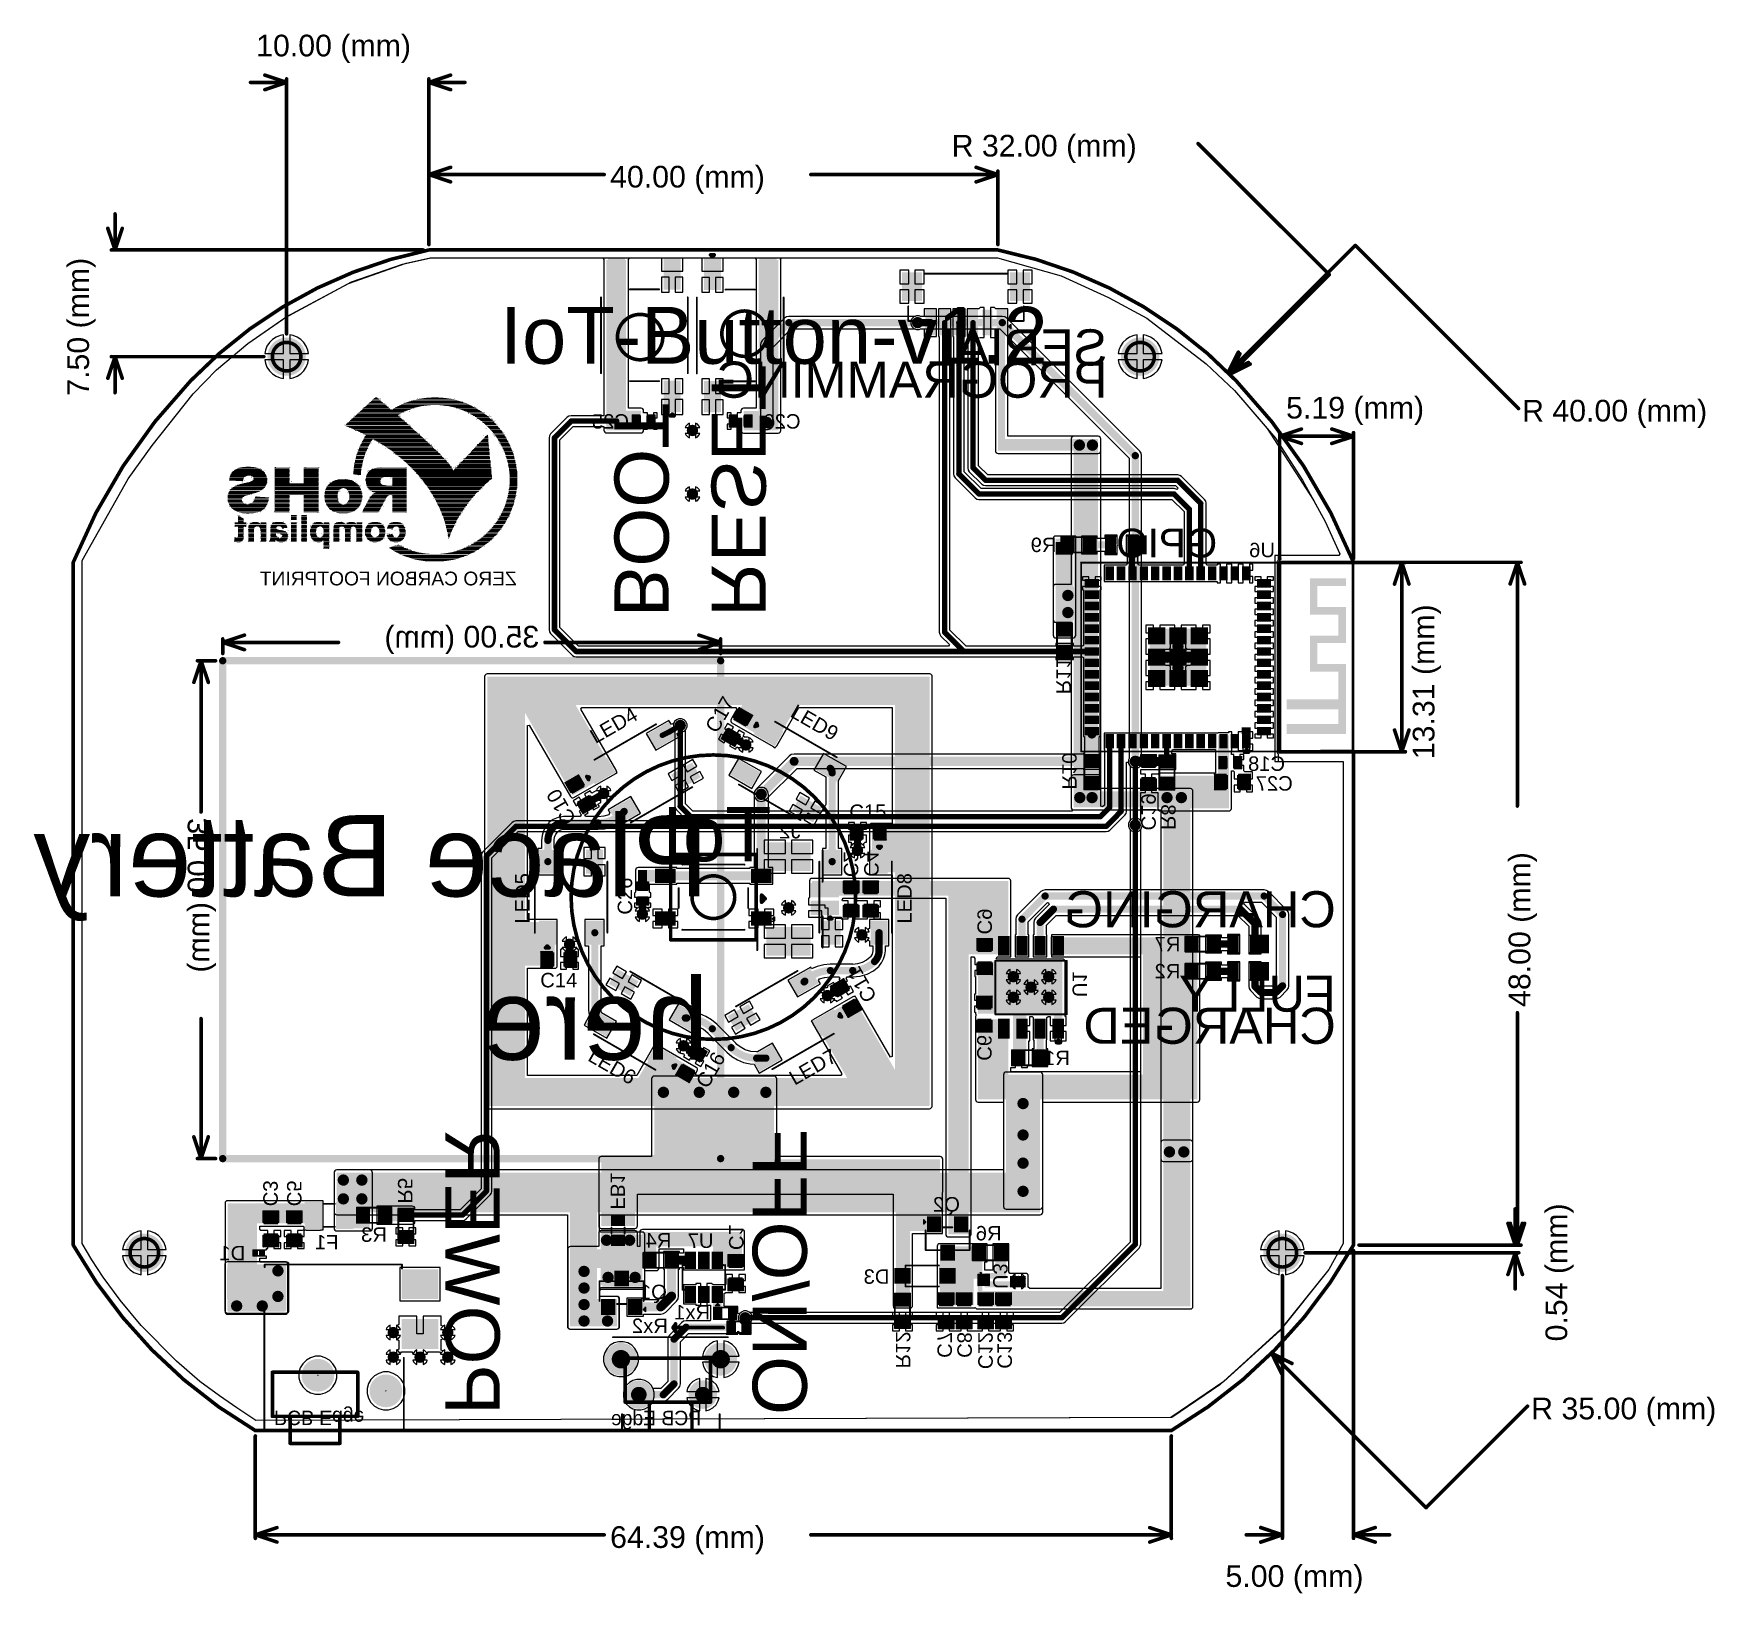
# Model space of a CAD drawing. Header units: millimetres. Extents: x -8 to 110, y -24 to 86.
import ezdxf

# ---------------------------------------------------------------- set-up
doc = ezdxf.new("R2010")
doc.units = ezdxf.units.MM
for name, color, linetype in [('BottomLayer', 5, 'Continuous'), ('BottomOverlay', 54, 'Continuous'), ('BottomPaste', 16, 'Continuous'), ('BottomSolder', 6, 'Continuous'), ('Mechanical1', 6, 'Continuous'), ('Mechanical2', 216, 'Continuous'), ('MultiLayer', 9, 'Continuous'), ('PadHoleLayer', 156, 'Continuous'), ('TopLayer', 1, 'Continuous'), ('TopOverlay', 2, 'Continuous'), ('TopPaste', 8, 'Continuous'), ('TopSolder', 216, 'Continuous'), ('ViaHoleLayer', 16, 'Continuous')]:
    doc.layers.add(name, color=color, linetype=linetype)
doc.styles.add('Arial', font='arial.ttf', dxfattribs={"height": 0.2})

msp = doc.modelspace()

# ---------------------------------------------------------------- texts
at = {"layer": 'BottomOverlay', "style": 'Arial', "text_generation_flag": 2}
for s, height, p in [('SERIAL', 2.54, (67.7, 62.38)), ('PROGRAMMING', 2.54, (67.7, 60.11)), ('C25', 1.016, (34.07, 57.94)), ('C20', 1.016, (46.13, 57.94)), ('GPIO', 2.032, (75.42, 48.88)), ('R9', 1.016, (64.12, 49.26)), ('U6', 1.016, (79.48, 48.9)), ('C18', 1.016, (80.19, 33.88)), ('C27', 1.016, (80.73, 32.49)), ('Place Battery', 5.715, (39.68, 25.05)), ('J2', 1.016, (46.12, 29.13)), ('CHARGING', 2.54, (83.76, 22.88)), ('R7', 1.016, (72.83, 21.19)), ('R2', 1.016, (72.83, 19.29)), ('here', 5.715, (39.68, 13.57)), ('FULLY', 2.54, (83.76, 16.95)), ('CHARGED', 2.54, (83.76, 14.69)), ('R1', 1.016, (65.06, 13.19)), ('Q2', 1.016, (57.33, 2.9)), ('F1', 1.016, (13.66, 0.24)), ('R3', 1.016, (17.05, 0.77)), ('R4', 1.016, (37.05, 0.37)), ('U7', 1.016, (40.01, 0.34)), ('R6', 1.016, (60.26, 0.87)), ('D1', 1.016, (7.09, -0.53)), ('D3', 1.016, (52.38, -2.18)), ('Q1', 1.016, (36.73, -3.26)), ('Rx2', 1.016, (36.8, -5.64)), ('Rx1', 1.016, (39.77, -4.69))]:
    msp.add_text(s, height=height, dxfattribs=at).set_placement(p)
for s, height, rotation, p in [('RESET', 3.81, 270, (39.87, 44.7)), ('BOOT', 3.81, 270, (33.05, 44.69)), ('ZERO CARBON FOOTPRINT', 0.9652, 360, (26.17, 46.92)), ('35.00 (mm)', 1.524, 360, (27.76, 42.55)), ('R11', 1.016, 270, (64.11, 39.26)), ('R10', 1.016, 270, (64.52, 32.56)), ('C19', 1.016, 270, (70.08, 29.69)), ('R8', 1.016, 270, (71.48, 29.72)), ('35.00 (mm)', 1.524, 90, (4.57, 30.58)), ('C2', 1.016, 270, (49.17, 26.41)), ('C4', 1.016, 270, (50.6, 26.43)), ('C9', 1.016, 270, (58.56, 22.38)), ('U1', 1.016, 270, (65.25, 17.97)), ('C6', 1.016, 270, (58.54, 13.5)), ('POWER', 3.81, 270, (21.17, -11.4)), ('ON/OFF', 3.81, 270, (42.76, -11.4)), ('C3', 1.016, 270, (8.36, 3.27)), ('C5', 1.016, 270, (10.03, 3.27)), ('R5', 1.016, 270, (17.83, 3.45)), ('FB1', 1.016, 270, (32.77, 3.04)), ('C1', 1.016, 270, (41.1, 0.19)), ('U3', 1.016, 270, (59.67, -2.55)), ('R12', 1.016, 270, (52.83, -8.13)), ('C7', 1.016, 270, (55.75, -7.39)), ('C8', 1.016, 270, (57.15, -7.39)), ('C12', 1.016, 270, (58.62, -8.18)), ('C13', 1.016, 270, (59.97, -8.15))]:
    msp.add_text(s, height=height, rotation=rotation, dxfattribs=at).set_placement(p)
at = {"layer": 'Mechanical1', "style": 'Arial'}
for s, p in [('10.00 (mm)', (7.86, 84.11)), ('R 32.00 (mm)', (56.75, 77.07)), ('40.00 (mm)', (32.74, 74.89)), ('5.19 (mm)', (80.26, 58.65)), ('R 40.00 (mm)', (96.85, 58.44)), ('R 35.00 (mm)', (97.49, -11.71)), ('64.39 (mm)', (32.74, -20.75)), ('5.00 (mm)', (76, -23.49))]:
    msp.add_text(s, height=1.524, dxfattribs=at).set_placement(p)
for s, p in [('7.50 (mm)', (-3.89, 60.25)), ('13.31 (mm)', (90.69, 34.7)), ('48.00 (mm)', (97.43, 17.28)), ('0.54 (mm)', (100.02, -6.23))]:
    msp.add_text(s, height=1.524, rotation=90, dxfattribs=at).set_placement(p)
at = {"layer": 'TopOverlay', "style": 'Arial'}
for s, height, p in [('IoT-Button-v1.2', 4, (25, 62.5)), ('C15', 1.016, (49.56, 30.5)), ('C14', 1.016, (27.83, 18.66))]:
    msp.add_text(s, height=height, dxfattribs=at).set_placement(p)
for s, height, rotation, p in [('C17', 1.016, 60, (40.25, 36.46)), ('LED4', 1.016, 30, (31.71, 35.76)), ('LED9', 1.016, 330, (45.33, 37.73)), ('C10', 1.016, 120, (30.39, 30.47)), ('IoT', 3.81, 360, (36.39, 27.52)), ('LED5', 1.016, 90, (27.08, 23.14)), ('C26', 1.016, 90, (34.29, 23.77)), ('LED8', 1.016, 90, (53.94, 23.14)), ('C11', 1.016, 120, (51.53, 17.98)), ('LED6', 1.016, 330, (31.1, 13.55)), ('LED7', 1.016, 30, (45.71, 11.74)), ('C16', 1.016, 60, (39.59, 11.48))]:
    msp.add_text(s, height=height, rotation=rotation, dxfattribs=at).set_placement(p)

# ---------------------------------------------------------------- blocks, each defined once
blk = doc.blocks.new('R___0402_B_1')
at = {"layer": 'BottomLayer'}
for points in [[(-0.24, 0.32), (-0.24, -0.32), (-0.7, -0.32), (-0.7, 0.32)], [(0.7, 0.32), (0.7, -0.32), (0.24, -0.32), (0.24, 0.32)]]:
    blk.add_hatch(color=5, dxfattribs=at).paths.add_polyline_path(points)
at = {"layer": 'BottomPaste'}
for points in [[(-0.24, 0.32), (-0.24, -0.32), (-0.7, -0.32), (-0.7, 0.32)], [(0.7, 0.32), (0.7, -0.32), (0.24, -0.32), (0.24, 0.32)]]:
    blk.add_hatch(color=16, dxfattribs=at).paths.add_polyline_path(points)
at = {"layer": 'BottomSolder'}
for points in [[(-0.19, 0.37), (-0.19, -0.37), (-0.75, -0.37), (-0.75, 0.37)], [(0.75, 0.37), (0.75, -0.37), (0.19, -0.37), (0.19, 0.37)]]:
    blk.add_hatch(color=6, dxfattribs=at).paths.add_polyline_path(points)
at = {"layer": 'BottomOverlay'}
for points, const_width in [([(-0.79, 0.41), (0.79, 0.41)], 0.127), ([(-0.79, -0.41), (-0.79, 0.41)], 0.127), ([(-0.81, 0.43), (0.81, 0.43)], 0.00323), ([(0.79, -0.41), (0.79, 0.41)], 0.127), ([(-0.79, -0.41), (0.79, -0.41)], 0.127)]:
    blk.add_lwpolyline(points, dxfattribs=dict(at, const_width=const_width))
for points, const_width in [([(-0.82, 0.41, 1), (-0.76, 0.41, 1)], 0.0635), ([(-0.82, 0.41, 1), (-0.76, 0.41, 1)], 0.0635), ([(-0.81, 0.43, 1), (-0.81, 0.43, 1)], 0.00161), ([(0.76, 0.41, 1), (0.82, 0.41, 1)], 0.0635), ([(0.76, 0.41, 1), (0.82, 0.41, 1)], 0.0635), ([(0.81, 0.43, 1), (0.81, 0.43, 1)], 0.00161), ([(-0.82, -0.41, 1), (-0.76, -0.41, 1)], 0.0635), ([(-0.82, -0.41, 1), (-0.76, -0.41, 1)], 0.0635), ([(0.76, -0.41, 1), (0.82, -0.41, 1)], 0.0635), ([(0.76, -0.41, 1), (0.82, -0.41, 1)], 0.0635)]:
    blk.add_lwpolyline(points, format="xyb", close=True, dxfattribs=dict(at, const_width=const_width))
blk = doc.blocks.new('R___0402_B_2')
at = {"layer": 'BottomLayer'}
for points in [[(-0.24, 0.32), (-0.24, -0.32), (-0.7, -0.32), (-0.7, 0.32)], [(0.7, 0.32), (0.7, -0.32), (0.24, -0.32), (0.24, 0.32)]]:
    blk.add_hatch(color=5, dxfattribs=at).paths.add_polyline_path(points)
at = {"layer": 'BottomPaste'}
for points in [[(-0.24, 0.32), (-0.24, -0.32), (-0.7, -0.32), (-0.7, 0.32)], [(0.7, 0.32), (0.7, -0.32), (0.24, -0.32), (0.24, 0.32)]]:
    blk.add_hatch(color=16, dxfattribs=at).paths.add_polyline_path(points)
at = {"layer": 'BottomSolder'}
for points in [[(-0.19, 0.37), (-0.19, -0.37), (-0.75, -0.37), (-0.75, 0.37)], [(0.75, 0.37), (0.75, -0.37), (0.19, -0.37), (0.19, 0.37)]]:
    blk.add_hatch(color=6, dxfattribs=at).paths.add_polyline_path(points)
at = {"layer": 'BottomOverlay'}
for points, const_width in [([(0.79, 0.41), (-0.79, 0.41)], 0.127), ([(-0.79, 0.41), (-0.79, -0.41)], 0.127), ([(0.81, 0.43), (-0.81, 0.43)], 0.00323), ([(0.79, 0.41), (0.79, -0.41)], 0.127), ([(0.79, -0.41), (-0.79, -0.41)], 0.127)]:
    blk.add_lwpolyline(points, dxfattribs=dict(at, const_width=const_width))
for points, const_width in [([(-0.82, 0.41, 1), (-0.76, 0.41, 1)], 0.0635), ([(-0.82, 0.41, 1), (-0.76, 0.41, 1)], 0.0635), ([(-0.81, 0.43, 1), (-0.81, 0.43, 1)], 0.00161), ([(0.76, 0.41, 1), (0.82, 0.41, 1)], 0.0635), ([(0.76, 0.41, 1), (0.82, 0.41, 1)], 0.0635), ([(0.81, 0.43, 1), (0.81, 0.43, 1)], 0.00161), ([(-0.82, -0.41, 1), (-0.76, -0.41, 1)], 0.0635), ([(-0.82, -0.41, 1), (-0.76, -0.41, 1)], 0.0635), ([(0.76, -0.41, 1), (0.82, -0.41, 1)], 0.0635), ([(0.76, -0.41, 1), (0.82, -0.41, 1)], 0.0635)]:
    blk.add_lwpolyline(points, format="xyb", close=True, dxfattribs=dict(at, const_width=const_width))
blk = doc.blocks.new('TSOT_23_6_B_3')
at = {"layer": 'BottomLayer'}
for points in [[(-1.7, 1.25), (-0.7, 1.25), (-0.7, 0.65), (-1.7, 0.65)], [(0.7, 1.25), (1.7, 1.25), (1.7, 0.65), (0.7, 0.65)], [(-1.7, 0.3), (-0.7, 0.3), (-0.7, -0.3), (-1.7, -0.3)], [(0.7, 0.3), (1.7, 0.3), (1.7, -0.3), (0.7, -0.3)], [(-1.7, -0.65), (-0.7, -0.65), (-0.7, -1.25), (-1.7, -1.25)], [(0.7, -0.65), (1.7, -0.65), (1.7, -1.25), (0.7, -1.25)]]:
    blk.add_hatch(color=5, dxfattribs=at).paths.add_polyline_path(points)
at = {"layer": 'BottomPaste'}
for points in [[(-1.7, 1.25), (-0.7, 1.25), (-0.7, 0.65), (-1.7, 0.65)], [(0.7, 1.25), (1.7, 1.25), (1.7, 0.65), (0.7, 0.65)], [(-1.7, 0.3), (-0.7, 0.3), (-0.7, -0.3), (-1.7, -0.3)], [(0.7, 0.3), (1.7, 0.3), (1.7, -0.3), (0.7, -0.3)], [(-1.7, -0.65), (-0.7, -0.65), (-0.7, -1.25), (-1.7, -1.25)], [(0.7, -0.65), (1.7, -0.65), (1.7, -1.25), (0.7, -1.25)]]:
    blk.add_hatch(color=16, dxfattribs=at).paths.add_polyline_path(points)
at = {"layer": 'BottomSolder'}
for points in [[(-1.8, 1.35), (-0.6, 1.35), (-0.6, 0.55), (-1.8, 0.55)], [(0.6, 1.35), (1.8, 1.35), (1.8, 0.55), (0.6, 0.55)], [(-1.8, 0.4), (-0.6, 0.4), (-0.6, -0.4), (-1.8, -0.4)], [(0.6, 0.4), (1.8, 0.4), (1.8, -0.4), (0.6, -0.4)], [(-1.8, -0.55), (-0.6, -0.55), (-0.6, -1.35), (-1.8, -1.35)], [(0.6, -0.55), (1.8, -0.55), (1.8, -1.35), (0.6, -1.35)]]:
    blk.add_hatch(color=6, dxfattribs=at).paths.add_polyline_path(points)
at = {"layer": 'BottomOverlay', "const_width": 0.127}
for points in [[(-0.86, 1.5), (-0.86, 1.37)], [(-0.86, 1.5), (0.86, 1.5)], [(0.86, 1.5), (0.86, 1.37)], [(-1.98, -0.84), (-1.98, -1.09)], [(-1.98, -0.84), (-1.85, -0.97)], [(-1.85, -0.97), (-1.98, -1.09)], [(-0.86, -1.37), (-0.86, -1.5)], [(-0.86, -1.5), (0.86, -1.5)], [(0.86, -1.37), (0.86, -1.5)]]:
    blk.add_lwpolyline(points, dxfattribs=at)
at = {"layer": 'BottomOverlay', "const_width": 0.0635}
for points in [[(-0.9, 1.5, 1), (-0.83, 1.5, 1)], [(-0.9, 1.5, 1), (-0.83, 1.5, 1)], [(-0.9, 1.37, 1), (-0.83, 1.37, 1)], [(0.83, 1.5, 1), (0.9, 1.5, 1)], [(0.83, 1.5, 1), (0.9, 1.5, 1)], [(0.83, 1.37, 1), (0.9, 1.37, 1)], [(-2.01, -0.84, 1), (-1.95, -0.84, 1)], [(-2.01, -0.84, 1), (-1.95, -0.84, 1)], [(-2.01, -1.09, 1), (-1.95, -1.09, 1)], [(-2.01, -1.09, 1), (-1.95, -1.09, 1)], [(-1.89, -0.97, 1), (-1.82, -0.97, 1)], [(-1.89, -0.97, 1), (-1.82, -0.97, 1)], [(-0.9, -1.37, 1), (-0.83, -1.37, 1)], [(-0.9, -1.5, 1), (-0.83, -1.5, 1)], [(-0.9, -1.5, 1), (-0.83, -1.5, 1)], [(0.83, -1.37, 1), (0.9, -1.37, 1)], [(0.83, -1.5, 1), (0.9, -1.5, 1)], [(0.83, -1.5, 1), (0.9, -1.5, 1)]]:
    blk.add_lwpolyline(points, format="xyb", close=True, dxfattribs=at)
blk = doc.blocks.new('ESP32_MINI_1_N4_B_4')
at = {"layer": 'BottomLayer'}
for points in [[(-5.4, 5.65), (-5.4, 6.45), (-5, 6.45), (-5, 5.65)], [(-4.6, 5.65), (-4.6, 6.45), (-4.2, 6.45), (-4.2, 5.65)], [(-3.8, 5.65), (-3.8, 6.45), (-3.4, 6.45), (-3.4, 5.65)], [(-3, 5.65), (-3, 6.45), (-2.6, 6.45), (-2.6, 5.65)], [(-2.2, 5.65), (-2.2, 6.45), (-1.8, 6.45), (-1.8, 5.65)], [(-1.4, 5.65), (-1.4, 6.45), (-1, 6.45), (-1, 5.65)], [(-0.6, 5.65), (-0.6, 6.45), (-0.2, 6.45), (-0.2, 5.65)], [(0.2, 5.65), (0.2, 6.45), (0.6, 6.45), (0.6, 5.65)], [(1, 5.65), (1, 6.45), (1.4, 6.45), (1.4, 5.65)], [(1.8, 5.65), (1.8, 6.45), (2.2, 6.45), (2.2, 5.65)], [(2.6, 5.65), (2.6, 6.45), (3, 6.45), (3, 5.65)], [(3.4, 5.65), (3.4, 6.45), (3.8, 6.45), (3.8, 5.65)], [(4.2, 5.65), (4.2, 6.45), (4.6, 6.45), (4.6, 5.65)], [(5, 5.65), (5, 6.45), (5.4, 6.45), (5.4, 5.65)], [(-6.3, 5), (-5.5, 5), (-5.5, 4.6), (-6.3, 4.6)], [(5.5, 5), (6.3, 5), (6.3, 4.6), (5.5, 4.6)], [(-6.3, 4.2), (-5.5, 4.2), (-5.5, 3.8), (-6.3, 3.8)], [(5.5, 4.2), (6.3, 4.2), (6.3, 3.8), (5.5, 3.8)], [(-6.3, 3.4), (-5.5, 3.4), (-5.5, 3), (-6.3, 3)], [(-6.3, 2.6), (-5.5, 2.6), (-5.5, 2.2), (-6.3, 2.2)], [(5.5, 3.4), (6.3, 3.4), (6.3, 3), (5.5, 3)], [(5.5, 2.6), (6.3, 2.6), (6.3, 2.2), (5.5, 2.2)], [(-6.3, 1.8), (-5.5, 1.8), (-5.5, 1.4), (-6.3, 1.4)], [(-2, 1), (-2, 2), (-1, 2), (-1, 1)], [(-0.5, 1), (-0.5, 2), (0.5, 2), (0.5, 1)], [(1, 1), (1, 2), (2, 2), (2, 1)], [(5.5, 1.8), (6.3, 1.8), (6.3, 1.4), (5.5, 1.4)], [(-6.3, 1), (-5.5, 1), (-5.5, 0.6), (-6.3, 0.6)], [(-6.3, 0.2), (-5.5, 0.2), (-5.5, -0.2), (-6.3, -0.2)], [(-1, -0.5), (-2, -0.5), (-2, 0.5), (-1, 0.5)], [(-0.5, 0.5), (0.5, 0.5), (0.5, -0.5), (-0.5, -0.5)], [(1, 0.5), (2, 0.5), (2, -0.5), (1, -0.5)], [(5.5, 1), (6.3, 1), (6.3, 0.6), (5.5, 0.6)], [(5.5, 0.2), (6.3, 0.2), (6.3, -0.2), (5.5, -0.2)], [(-6.3, -0.6), (-5.5, -0.6), (-5.5, -1), (-6.3, -1)], [(-1, -1), (-1, -2), (-2, -2), (-2, -1)], [(0.5, -1), (0.5, -2), (-0.5, -2), (-0.5, -1)], [(2, -1), (2, -2), (1, -2), (1, -1)], [(5.5, -0.6), (6.3, -0.6), (6.3, -1), (5.5, -1)], [(-6.3, -1.4), (-5.5, -1.4), (-5.5, -1.8), (-6.3, -1.8)], [(-6.3, -2.2), (-5.5, -2.2), (-5.5, -2.6), (-6.3, -2.6)], [(5.5, -1.4), (6.3, -1.4), (6.3, -1.8), (5.5, -1.8)], [(5.5, -2.2), (6.3, -2.2), (6.3, -2.6), (5.5, -2.6)], [(-6.3, -3), (-5.5, -3), (-5.5, -3.4), (-6.3, -3.4)], [(5.5, -3), (6.3, -3), (6.3, -3.4), (5.5, -3.4)], [(-6.3, -3.8), (-5.5, -3.8), (-5.5, -4.2), (-6.3, -4.2)], [(-6.3, -4.6), (-5.5, -4.6), (-5.5, -5), (-6.3, -5)], [(5.5, -3.8), (6.3, -3.8), (6.3, -4.2), (5.5, -4.2)], [(5.5, -4.6), (6.3, -4.6), (6.3, -5), (5.5, -5)], [(-5, -5.65), (-5, -6.45), (-5.4, -6.45), (-5.4, -5.65)], [(-4.2, -5.65), (-4.2, -6.45), (-4.6, -6.45), (-4.6, -5.65)], [(-3.4, -5.65), (-3.4, -6.45), (-3.8, -6.45), (-3.8, -5.65)], [(-2.6, -5.65), (-2.6, -6.45), (-3, -6.45), (-3, -5.65)], [(-1.8, -5.65), (-1.8, -6.45), (-2.2, -6.45), (-2.2, -5.65)], [(-1, -5.65), (-1, -6.45), (-1.4, -6.45), (-1.4, -5.65)], [(-0.2, -5.65), (-0.2, -6.45), (-0.6, -6.45), (-0.6, -5.65)], [(0.6, -5.65), (0.6, -6.45), (0.2, -6.45), (0.2, -5.65)], [(1.4, -5.65), (1.4, -6.45), (1, -6.45), (1, -5.65)], [(2.2, -5.65), (2.2, -6.45), (1.8, -6.45), (1.8, -5.65)], [(3, -5.65), (3, -6.45), (2.6, -6.45), (2.6, -5.65)], [(3.8, -5.65), (3.8, -6.45), (3.4, -6.45), (3.4, -5.65)], [(4.6, -5.65), (4.6, -6.45), (4.2, -6.45), (4.2, -5.65)], [(5.4, -5.65), (5.4, -6.45), (5, -6.45), (5, -5.65)]]:
    blk.add_hatch(color=5, dxfattribs=at).paths.add_polyline_path(points)
at = {"layer": 'BottomOverlay'}
for points in [[(-5.39, -5.12), (-4.93, -5.12), (-4.93, -4.47), (-5.39, -4.47)], [(-5.41, -11.81), (-4.7, -11.81), (-4.7, -7.65), (-5.41, -7.65)], [(-2.95, -7.65), (-3.66, -7.65), (-3.66, -11.81), (-2.95, -11.81)], [(-1.02, -9.27), (-1.02, -11.81), (-0.48, -11.81), (-0.48, -9.27)], [(-1.02, -9.8), (1.52, -9.8), (1.52, -9.27), (-1.02, -9.27)], [(0.99, -9.27), (0.99, -11.81), (1.52, -11.81), (1.52, -9.27)], [(3.53, -11.81), (3.53, -9.27), (3, -9.27), (3, -11.81)], [(3, -9.8), (5.54, -9.8), (5.54, -9.27), (3, -9.27)], [(5, -9.27), (5, -11.81), (5.54, -11.81), (5.54, -9.27)], [(-5.41, -11.81), (-2.95, -11.81), (-2.95, -11.28), (-5.41, -11.28)], [(-3.02, -11.81), (-0.48, -11.81), (-0.48, -11.28), (-3.02, -11.28)], [(0.99, -11.81), (3.53, -11.81), (3.53, -11.28), (0.99, -11.28)]]:
    blk.add_hatch(color=54, dxfattribs=at).paths.add_polyline_path(points)
at = {"layer": 'BottomPaste'}
for points in [[(-5.4, 5.65), (-5.4, 6.45), (-5, 6.45), (-5, 5.65)], [(-4.6, 5.65), (-4.6, 6.45), (-4.2, 6.45), (-4.2, 5.65)], [(-3.8, 5.65), (-3.8, 6.45), (-3.4, 6.45), (-3.4, 5.65)], [(-3, 5.65), (-3, 6.45), (-2.6, 6.45), (-2.6, 5.65)], [(-2.2, 5.65), (-2.2, 6.45), (-1.8, 6.45), (-1.8, 5.65)], [(-1.4, 5.65), (-1.4, 6.45), (-1, 6.45), (-1, 5.65)], [(-0.6, 5.65), (-0.6, 6.45), (-0.2, 6.45), (-0.2, 5.65)], [(0.2, 5.65), (0.2, 6.45), (0.6, 6.45), (0.6, 5.65)], [(1, 5.65), (1, 6.45), (1.4, 6.45), (1.4, 5.65)], [(1.8, 5.65), (1.8, 6.45), (2.2, 6.45), (2.2, 5.65)], [(2.6, 5.65), (2.6, 6.45), (3, 6.45), (3, 5.65)], [(3.4, 5.65), (3.4, 6.45), (3.8, 6.45), (3.8, 5.65)], [(4.2, 5.65), (4.2, 6.45), (4.6, 6.45), (4.6, 5.65)], [(5, 5.65), (5, 6.45), (5.4, 6.45), (5.4, 5.65)], [(-6.3, 5), (-5.5, 5), (-5.5, 4.6), (-6.3, 4.6)], [(5.5, 5), (6.3, 5), (6.3, 4.6), (5.5, 4.6)], [(-6.3, 4.2), (-5.5, 4.2), (-5.5, 3.8), (-6.3, 3.8)], [(5.5, 4.2), (6.3, 4.2), (6.3, 3.8), (5.5, 3.8)], [(-6.3, 3.4), (-5.5, 3.4), (-5.5, 3), (-6.3, 3)], [(-6.3, 2.6), (-5.5, 2.6), (-5.5, 2.2), (-6.3, 2.2)], [(5.5, 3.4), (6.3, 3.4), (6.3, 3), (5.5, 3)], [(5.5, 2.6), (6.3, 2.6), (6.3, 2.2), (5.5, 2.2)], [(-6.3, 1.8), (-5.5, 1.8), (-5.5, 1.4), (-6.3, 1.4)], [(-2, 1), (-2, 2), (-1, 2), (-1, 1)], [(-0.5, 1), (-0.5, 2), (0.5, 2), (0.5, 1)], [(1, 1), (1, 2), (2, 2), (2, 1)], [(5.5, 1.8), (6.3, 1.8), (6.3, 1.4), (5.5, 1.4)], [(-6.3, 1), (-5.5, 1), (-5.5, 0.6), (-6.3, 0.6)], [(-6.3, 0.2), (-5.5, 0.2), (-5.5, -0.2), (-6.3, -0.2)], [(-1, -0.5), (-2, -0.5), (-2, 0.5), (-1, 0.5)], [(-0.5, 0.5), (0.5, 0.5), (0.5, -0.5), (-0.5, -0.5)], [(1, 0.5), (2, 0.5), (2, -0.5), (1, -0.5)], [(5.5, 1), (6.3, 1), (6.3, 0.6), (5.5, 0.6)], [(5.5, 0.2), (6.3, 0.2), (6.3, -0.2), (5.5, -0.2)], [(-6.3, -0.6), (-5.5, -0.6), (-5.5, -1), (-6.3, -1)], [(-1, -1), (-1, -2), (-2, -2), (-2, -1)], [(0.5, -1), (0.5, -2), (-0.5, -2), (-0.5, -1)], [(2, -1), (2, -2), (1, -2), (1, -1)], [(5.5, -0.6), (6.3, -0.6), (6.3, -1), (5.5, -1)], [(-6.3, -1.4), (-5.5, -1.4), (-5.5, -1.8), (-6.3, -1.8)], [(-6.3, -2.2), (-5.5, -2.2), (-5.5, -2.6), (-6.3, -2.6)], [(5.5, -1.4), (6.3, -1.4), (6.3, -1.8), (5.5, -1.8)], [(5.5, -2.2), (6.3, -2.2), (6.3, -2.6), (5.5, -2.6)], [(-6.3, -3), (-5.5, -3), (-5.5, -3.4), (-6.3, -3.4)], [(5.5, -3), (6.3, -3), (6.3, -3.4), (5.5, -3.4)], [(-6.3, -3.8), (-5.5, -3.8), (-5.5, -4.2), (-6.3, -4.2)], [(-6.3, -4.6), (-5.5, -4.6), (-5.5, -5), (-6.3, -5)], [(5.5, -3.8), (6.3, -3.8), (6.3, -4.2), (5.5, -4.2)], [(5.5, -4.6), (6.3, -4.6), (6.3, -5), (5.5, -5)], [(-5, -5.65), (-5, -6.45), (-5.4, -6.45), (-5.4, -5.65)], [(-4.2, -5.65), (-4.2, -6.45), (-4.6, -6.45), (-4.6, -5.65)], [(-3.4, -5.65), (-3.4, -6.45), (-3.8, -6.45), (-3.8, -5.65)], [(-2.6, -5.65), (-2.6, -6.45), (-3, -6.45), (-3, -5.65)], [(-1.8, -5.65), (-1.8, -6.45), (-2.2, -6.45), (-2.2, -5.65)], [(-1, -5.65), (-1, -6.45), (-1.4, -6.45), (-1.4, -5.65)], [(-0.2, -5.65), (-0.2, -6.45), (-0.6, -6.45), (-0.6, -5.65)], [(0.6, -5.65), (0.6, -6.45), (0.2, -6.45), (0.2, -5.65)], [(1.4, -5.65), (1.4, -6.45), (1, -6.45), (1, -5.65)], [(2.2, -5.65), (2.2, -6.45), (1.8, -6.45), (1.8, -5.65)], [(3, -5.65), (3, -6.45), (2.6, -6.45), (2.6, -5.65)], [(3.8, -5.65), (3.8, -6.45), (3.4, -6.45), (3.4, -5.65)], [(4.6, -5.65), (4.6, -6.45), (4.2, -6.45), (4.2, -5.65)], [(5.4, -5.65), (5.4, -6.45), (5, -6.45), (5, -5.65)]]:
    blk.add_hatch(color=16, dxfattribs=at).paths.add_polyline_path(points)
at = {"layer": 'BottomSolder'}
for points in [[(-5.5, 5.55), (-5.5, 6.55), (-4.9, 6.55), (-4.9, 5.55)], [(-4.7, 5.55), (-4.7, 6.55), (-4.1, 6.55), (-4.1, 5.55)], [(-3.9, 5.55), (-3.9, 6.55), (-3.3, 6.55), (-3.3, 5.55)], [(-3.1, 5.55), (-3.1, 6.55), (-2.5, 6.55), (-2.5, 5.55)], [(-2.3, 5.55), (-2.3, 6.55), (-1.7, 6.55), (-1.7, 5.55)], [(-1.5, 5.55), (-1.5, 6.55), (-0.9, 6.55), (-0.9, 5.55)], [(-0.7, 5.55), (-0.7, 6.55), (-0.1, 6.55), (-0.1, 5.55)], [(0.1, 5.55), (0.1, 6.55), (0.7, 6.55), (0.7, 5.55)], [(0.9, 5.55), (0.9, 6.55), (1.5, 6.55), (1.5, 5.55)], [(1.7, 5.55), (1.7, 6.55), (2.3, 6.55), (2.3, 5.55)], [(2.5, 5.55), (2.5, 6.55), (3.1, 6.55), (3.1, 5.55)], [(3.3, 5.55), (3.3, 6.55), (3.9, 6.55), (3.9, 5.55)], [(4.1, 5.55), (4.1, 6.55), (4.7, 6.55), (4.7, 5.55)], [(4.9, 5.55), (4.9, 6.55), (5.5, 6.55), (5.5, 5.55)], [(-6.4, 5.1), (-5.4, 5.1), (-5.4, 4.5), (-6.4, 4.5)], [(5.4, 5.1), (6.4, 5.1), (6.4, 4.5), (5.4, 4.5)], [(-6.4, 4.3), (-5.4, 4.3), (-5.4, 3.7), (-6.4, 3.7)], [(5.4, 4.3), (6.4, 4.3), (6.4, 3.7), (5.4, 3.7)], [(-6.4, 3.5), (-5.4, 3.5), (-5.4, 2.9), (-6.4, 2.9)], [(-6.4, 2.7), (-5.4, 2.7), (-5.4, 2.1), (-6.4, 2.1)], [(5.4, 3.5), (6.4, 3.5), (6.4, 2.9), (5.4, 2.9)], [(5.4, 2.7), (6.4, 2.7), (6.4, 2.1), (5.4, 2.1)], [(-6.4, 1.9), (-5.4, 1.9), (-5.4, 1.3), (-6.4, 1.3)], [(-2.1, 0.9), (-2.1, 2.1), (-0.9, 2.1), (-0.9, 0.9)], [(-0.6, 0.9), (-0.6, 2.1), (0.6, 2.1), (0.6, 0.9)], [(0.9, 0.9), (0.9, 2.1), (2.1, 2.1), (2.1, 0.9)], [(5.4, 1.9), (6.4, 1.9), (6.4, 1.3), (5.4, 1.3)], [(-6.4, 1.1), (-5.4, 1.1), (-5.4, 0.5), (-6.4, 0.5)], [(-6.4, 0.3), (-5.4, 0.3), (-5.4, -0.3), (-6.4, -0.3)], [(-0.9, -0.6), (-2.1, -0.6), (-2.1, 0.6), (-0.9, 0.6)], [(-0.6, 0.6), (0.6, 0.6), (0.6, -0.6), (-0.6, -0.6)], [(0.9, 0.6), (2.1, 0.6), (2.1, -0.6), (0.9, -0.6)], [(5.4, 1.1), (6.4, 1.1), (6.4, 0.5), (5.4, 0.5)], [(5.4, 0.3), (6.4, 0.3), (6.4, -0.3), (5.4, -0.3)], [(-6.4, -0.5), (-5.4, -0.5), (-5.4, -1.1), (-6.4, -1.1)], [(-0.9, -0.9), (-0.9, -2.1), (-2.1, -2.1), (-2.1, -0.9)], [(0.6, -0.9), (0.6, -2.1), (-0.6, -2.1), (-0.6, -0.9)], [(2.1, -0.9), (2.1, -2.1), (0.9, -2.1), (0.9, -0.9)], [(5.4, -0.5), (6.4, -0.5), (6.4, -1.1), (5.4, -1.1)], [(-6.4, -1.3), (-5.4, -1.3), (-5.4, -1.9), (-6.4, -1.9)], [(-6.4, -2.1), (-5.4, -2.1), (-5.4, -2.7), (-6.4, -2.7)], [(5.4, -1.3), (6.4, -1.3), (6.4, -1.9), (5.4, -1.9)], [(5.4, -2.1), (6.4, -2.1), (6.4, -2.7), (5.4, -2.7)], [(-6.4, -2.9), (-5.4, -2.9), (-5.4, -3.5), (-6.4, -3.5)], [(5.4, -2.9), (6.4, -2.9), (6.4, -3.5), (5.4, -3.5)], [(-6.4, -3.7), (-5.4, -3.7), (-5.4, -4.3), (-6.4, -4.3)], [(-6.4, -4.5), (-5.4, -4.5), (-5.4, -5.1), (-6.4, -5.1)], [(5.4, -3.7), (6.4, -3.7), (6.4, -4.3), (5.4, -4.3)], [(5.4, -4.5), (6.4, -4.5), (6.4, -5.1), (5.4, -5.1)], [(-4.9, -5.55), (-4.9, -6.55), (-5.5, -6.55), (-5.5, -5.55)], [(-4.1, -5.55), (-4.1, -6.55), (-4.7, -6.55), (-4.7, -5.55)], [(-3.3, -5.55), (-3.3, -6.55), (-3.9, -6.55), (-3.9, -5.55)], [(-2.5, -5.55), (-2.5, -6.55), (-3.1, -6.55), (-3.1, -5.55)], [(-1.7, -5.55), (-1.7, -6.55), (-2.3, -6.55), (-2.3, -5.55)], [(-0.9, -5.55), (-0.9, -6.55), (-1.5, -6.55), (-1.5, -5.55)], [(-0.1, -5.55), (-0.1, -6.55), (-0.7, -6.55), (-0.7, -5.55)], [(0.7, -5.55), (0.7, -6.55), (0.1, -6.55), (0.1, -5.55)], [(1.5, -5.55), (1.5, -6.55), (0.9, -6.55), (0.9, -5.55)], [(2.3, -5.55), (2.3, -6.55), (1.7, -6.55), (1.7, -5.55)], [(3.1, -5.55), (3.1, -6.55), (2.5, -6.55), (2.5, -5.55)], [(3.9, -5.55), (3.9, -6.55), (3.3, -6.55), (3.3, -5.55)], [(4.7, -5.55), (4.7, -6.55), (4.1, -6.55), (4.1, -5.55)], [(5.5, -5.55), (5.5, -6.55), (4.9, -6.55), (4.9, -5.55)]]:
    blk.add_hatch(color=6, dxfattribs=at).paths.add_polyline_path(points)
at = {"layer": 'BottomOverlay'}
for points, const_width in [([(-6.63, 6.81), (-6.63, -7.15)], 0.127), ([(-6.63, 6.81), (6.65, 6.81)], 0.127), ([(6.65, 6.81), (6.65, -7.15)], 0.127), ([(-6.65, -4.7), (-6.65, -4.95)], 0.3), ([(-6.65, -4.7), (-6.53, -4.83)], 0.3), ([(-6.53, -4.83), (-6.65, -4.95)], 0.3), ([(-6.63, -7.15), (6.64, -7.15)], 0.127), ([(-6.63, -7.15), (-6.63, -12.27)], 0.127), ([(6.65, -7.15), (6.65, -12.27)], 0.127), ([(-6.63, -12.27), (6.65, -12.27)], 0.127)]:
    blk.add_lwpolyline(points, dxfattribs=dict(at, const_width=const_width))
for points, const_width in [([(-6.66, 6.81, 1), (-6.6, 6.81, 1)], 0.0635), ([(-6.66, 6.81, 1), (-6.6, 6.81, 1)], 0.0635), ([(6.62, 6.81, 1), (6.69, 6.81, 1)], 0.0635), ([(6.62, 6.81, 1), (6.69, 6.81, 1)], 0.0635), ([(-6.73, -4.7, 1), (-6.58, -4.7, 1)], 0.15), ([(-6.73, -4.7, 1), (-6.58, -4.7, 1)], 0.15), ([(-6.6, -4.83, 1), (-6.45, -4.83, 1)], 0.15), ([(-6.6, -4.83, 1), (-6.45, -4.83, 1)], 0.15), ([(-6.73, -4.95, 1), (-6.58, -4.95, 1)], 0.15), ([(-6.73, -4.95, 1), (-6.58, -4.95, 1)], 0.15), ([(-6.66, -7.15, 1), (-6.6, -7.15, 1)], 0.0635), ([(-6.66, -7.15, 1), (-6.6, -7.15, 1)], 0.0635), ([(-6.66, -7.15, 1), (-6.6, -7.15, 1)], 0.0635), ([(6.61, -7.15, 1), (6.67, -7.15, 1)], 0.0635), ([(6.62, -7.15, 1), (6.69, -7.15, 1)], 0.0635), ([(6.62, -7.15, 1), (6.69, -7.15, 1)], 0.0635), ([(-6.66, -12.27, 1), (-6.6, -12.27, 1)], 0.0635), ([(-6.66, -12.27, 1), (-6.6, -12.27, 1)], 0.0635), ([(6.62, -12.27, 1), (6.69, -12.27, 1)], 0.0635), ([(6.62, -12.27, 1), (6.69, -12.27, 1)], 0.0635)]:
    blk.add_lwpolyline(points, format="xyb", close=True, dxfattribs=dict(at, const_width=const_width))
blk = doc.blocks.new('4_WCSP__0_63_0_63__B_5')
at = {"layer": 'BottomLayer'}
for points in [[(-0.28, 0.24), (-0.11, 0.24), (-0.11, 0.07), (-0.28, 0.07)], [(0.07, 0.24), (0.24, 0.24), (0.24, 0.07), (0.07, 0.07)], [(-0.28, -0.11), (-0.11, -0.11), (-0.11, -0.28), (-0.28, -0.28)], [(0.07, -0.11), (0.24, -0.11), (0.24, -0.28), (0.07, -0.28)]]:
    blk.add_hatch(color=5, dxfattribs=at).paths.add_polyline_path(points)
at = {"layer": 'BottomPaste'}
for points in [[(-0.28, 0.24), (-0.11, 0.24), (-0.11, 0.07), (-0.28, 0.07)], [(0.07, 0.24), (0.24, 0.24), (0.24, 0.07), (0.07, 0.07)], [(-0.28, -0.11), (-0.11, -0.11), (-0.11, -0.28), (-0.28, -0.28)], [(0.07, -0.11), (0.24, -0.11), (0.24, -0.28), (0.07, -0.28)]]:
    blk.add_hatch(color=16, dxfattribs=at).paths.add_polyline_path(points)
at = {"layer": 'BottomSolder'}
for points in [[(-0.38, 0.34), (-0.01, 0.34), (-0.01, -0.03), (-0.38, -0.03)], [(-0.03, 0.34), (0.34, 0.34), (0.34, -0.03), (-0.03, -0.03)], [(-0.38, -0.01), (-0.01, -0.01), (-0.01, -0.38), (-0.38, -0.38)], [(-0.03, -0.01), (0.34, -0.01), (0.34, -0.38), (-0.03, -0.38)]]:
    blk.add_hatch(color=6, dxfattribs=at).paths.add_polyline_path(points)
at = {"layer": 'BottomOverlay'}
for p, q in [((-0.54, -0.28), (-0.54, -0.15)), ((-0.54, -0.15), (-0.47, -0.21)), ((-0.47, -0.21), (-0.54, -0.28)), ((-0.47, -0.21), (-0.47, -0.21))]:
    blk.add_line(p, q, dxfattribs=at)
at = {"layer": 'BottomOverlay', "const_width": 0.127}
for points in [[(0.36, 0.37), (-0.39, 0.37)], [(-0.39, -0.39), (-0.39, 0.37)], [(0.36, -0.39), (0.36, 0.37)], [(0.36, -0.39), (-0.39, -0.39)]]:
    blk.add_lwpolyline(points, dxfattribs=at)
at = {"layer": 'BottomOverlay', "const_width": 0.0635}
for points in [[(-0.42, 0.37, 1), (-0.36, 0.37, 1)], [(-0.42, 0.37, 1), (-0.36, 0.37, 1)], [(0.33, 0.37, 1), (0.4, 0.37, 1)], [(0.33, 0.37, 1), (0.4, 0.37, 1)], [(-0.42, -0.39, 1), (-0.36, -0.39, 1)], [(-0.42, -0.39, 1), (-0.36, -0.39, 1)], [(0.33, -0.39, 1), (0.4, -0.39, 1)], [(0.33, -0.39, 1), (0.4, -0.39, 1)]]:
    blk.add_lwpolyline(points, format="xyb", close=True, dxfattribs=at)
blk = doc.blocks.new('ESOP_8_B_6')
at = {"layer": 'BottomLayer'}
for points in [[(-3.51, 2.2), (-2.31, 2.2), (-2.31, 1.61), (-3.51, 1.61)], [(-1.2, 1.65), (1.2, 1.65), (1.2, -1.65), (-1.2, -1.65)], [(2.31, 2.2), (3.51, 2.2), (3.51, 1.61), (2.31, 1.61)], [(-3.51, 0.93), (-2.31, 0.93), (-2.31, 0.34), (-3.51, 0.34)], [(2.31, 0.93), (3.51, 0.93), (3.51, 0.34), (2.31, 0.34)], [(-3.51, -0.34), (-2.31, -0.34), (-2.31, -0.93), (-3.51, -0.93)], [(2.31, -0.34), (3.51, -0.34), (3.51, -0.93), (2.31, -0.93)], [(-3.51, -1.61), (-2.31, -1.61), (-2.31, -2.2), (-3.51, -2.2)], [(2.31, -1.61), (3.51, -1.61), (3.51, -2.2), (2.31, -2.2)]]:
    blk.add_hatch(color=5, dxfattribs=at).paths.add_polyline_path(points)
at = {"layer": 'BottomPaste'}
for points in [[(-3.51, 2.2), (-2.31, 2.2), (-2.31, 1.61), (-3.51, 1.61)], [(-1.2, 1.65), (1.2, 1.65), (1.2, -1.65), (-1.2, -1.65)], [(2.31, 2.2), (3.51, 2.2), (3.51, 1.61), (2.31, 1.61)], [(-3.51, 0.93), (-2.31, 0.93), (-2.31, 0.34), (-3.51, 0.34)], [(2.31, 0.93), (3.51, 0.93), (3.51, 0.34), (2.31, 0.34)], [(-3.51, -0.34), (-2.31, -0.34), (-2.31, -0.93), (-3.51, -0.93)], [(2.31, -0.34), (3.51, -0.34), (3.51, -0.93), (2.31, -0.93)], [(-3.51, -1.61), (-2.31, -1.61), (-2.31, -2.2), (-3.51, -2.2)], [(2.31, -1.61), (3.51, -1.61), (3.51, -2.2), (2.31, -2.2)]]:
    blk.add_hatch(color=16, dxfattribs=at).paths.add_polyline_path(points)
at = {"layer": 'BottomSolder'}
for points in [[(-3.61, 2.31), (-2.21, 2.31), (-2.21, 1.5), (-3.61, 1.5)], [(-1.3, 1.75), (1.3, 1.75), (1.3, -1.75), (-1.3, -1.75)], [(2.21, 2.31), (3.61, 2.31), (3.61, 1.5), (2.21, 1.5)], [(-3.61, 1.04), (-2.21, 1.04), (-2.21, 0.23), (-3.61, 0.23)], [(2.21, 1.04), (3.61, 1.04), (3.61, 0.23), (2.21, 0.23)], [(-3.61, -0.23), (-2.21, -0.23), (-2.21, -1.04), (-3.61, -1.04)], [(2.21, -0.23), (3.61, -0.23), (3.61, -1.04), (2.21, -1.04)], [(-3.61, -1.5), (-2.21, -1.5), (-2.21, -2.31), (-3.61, -2.31)], [(2.21, -1.5), (3.61, -1.5), (3.61, -2.31), (2.21, -2.31)]]:
    blk.add_hatch(color=6, dxfattribs=at).paths.add_polyline_path(points)
at = {"layer": 'BottomOverlay'}
for points, const_width in [([(-1.91, 2.51), (1.85, 2.51)], 0.127), ([(-1.91, 2.51), (-1.91, -2.51)], 0.127), ([(1.85, 2.51), (1.85, -2.51)], 0.127), ([(-3.88, -1.8), (-3.75, -1.92)], 0.3), ([(-3.88, -1.8), (-3.88, -2.05)], 0.3), ([(-3.75, -1.92), (-3.88, -2.05)], 0.3), ([(-1.91, -2.51), (1.85, -2.51)], 0.127)]:
    blk.add_lwpolyline(points, dxfattribs=dict(at, const_width=const_width))
for points, const_width in [([(-1.94, 2.51, 1), (-1.87, 2.51, 1)], 0.0635), ([(-1.94, 2.51, 1), (-1.87, 2.51, 1)], 0.0635), ([(1.82, 2.51, 1), (1.89, 2.51, 1)], 0.0635), ([(1.82, 2.51, 1), (1.89, 2.51, 1)], 0.0635), ([(-3.95, -1.8, 1), (-3.8, -1.8, 1)], 0.15), ([(-3.95, -1.8, 1), (-3.8, -1.8, 1)], 0.15), ([(-3.95, -2.05, 1), (-3.8, -2.05, 1)], 0.15), ([(-3.95, -2.05, 1), (-3.8, -2.05, 1)], 0.15), ([(-3.83, -1.92, 1), (-3.68, -1.92, 1)], 0.15), ([(-3.83, -1.92, 1), (-3.68, -1.92, 1)], 0.15), ([(-1.94, -2.51, 1), (-1.87, -2.51, 1)], 0.0635), ([(-1.94, -2.51, 1), (-1.87, -2.51, 1)], 0.0635), ([(1.82, -2.51, 1), (1.89, -2.51, 1)], 0.0635), ([(1.82, -2.51, 1), (1.89, -2.51, 1)], 0.0635)]:
    blk.add_lwpolyline(points, format="xyb", close=True, dxfattribs=dict(at, const_width=const_width))
blk = doc.blocks.new('K2_6639SP_C4SC_04_B_7')
at = {"layer": 'BottomLayer'}
for points in [[(-3.3, 1.45), (-5.3, 1.45), (-5.3, 2.45), (-3.3, 2.45)], [(5.3, 1.45), (3.3, 1.45), (3.3, 2.45), (5.3, 2.45)], [(-3.3, -2.45), (-5.3, -2.45), (-5.3, -1.45), (-3.3, -1.45)], [(5.3, -2.45), (3.3, -2.45), (3.3, -1.45), (5.3, -1.45)]]:
    blk.add_hatch(color=5, dxfattribs=at).paths.add_polyline_path(points)
at = {"layer": 'BottomPaste'}
for points in [[(-3.3, 1.45), (-5.3, 1.45), (-5.3, 2.45), (-3.3, 2.45)], [(5.3, 1.45), (3.3, 1.45), (3.3, 2.45), (5.3, 2.45)], [(-3.3, -2.45), (-5.3, -2.45), (-5.3, -1.45), (-3.3, -1.45)], [(5.3, -2.45), (3.3, -2.45), (3.3, -1.45), (5.3, -1.45)]]:
    blk.add_hatch(color=16, dxfattribs=at).paths.add_polyline_path(points)
at = {"layer": 'BottomSolder'}
for points in [[(-3.2, 1.35), (-5.4, 1.35), (-5.4, 2.55), (-3.2, 2.55)], [(5.4, 1.35), (3.2, 1.35), (3.2, 2.55), (5.4, 2.55)], [(-3.2, -2.55), (-5.4, -2.55), (-5.4, -1.35), (-3.2, -1.35)], [(5.4, -2.55), (3.2, -2.55), (3.2, -1.35), (5.4, -1.35)]]:
    blk.add_hatch(color=6, dxfattribs=at).paths.add_polyline_path(points)
at = {"layer": 'BottomOverlay'}
for points, const_width in [([(-2.67, 3.05), (2.67, 3.05)], 0.127), ([(-3.23, 1.02), (-3.23, -1.04)], 0.127), ([(3.23, 1.02), (3.23, -1.04)], 0.127), ([(-5.66, -1.83), (-5.66, -2.09)], 0.254), ([(-5.66, -1.83), (-5.54, -1.96)], 0.254), ([(-5.54, -1.96), (-5.66, -2.09)], 0.254), ([(-2.67, -3.05), (2.67, -3.05)], 0.127)]:
    blk.add_lwpolyline(points, dxfattribs=dict(at, const_width=const_width))
for points, const_width in [([(-2.7, 3.05, 1), (-2.64, 3.05, 1)], 0.0635), ([(2.64, 3.05, 1), (2.7, 3.05, 1)], 0.0635), ([(1.47, 0.3, 1), (-1.72, 0.3, 1)], 0.254), ([(-3.26, 1.02, 1), (-3.19, 1.02, 1)], 0.0635), ([(-1.79, 0.3, 1), (-1.66, 0.3, 1)], 0.127), ([(1.41, 0.3, 1), (1.54, 0.3, 1)], 0.127), ([(3.19, 1.02, 1), (3.26, 1.02, 1)], 0.0635), ([(-3.26, -1.04, 1), (-3.19, -1.04, 1)], 0.0635), ([(3.19, -1.04, 1), (3.26, -1.04, 1)], 0.0635), ([(-5.73, -1.83, 1), (-5.6, -1.83, 1)], 0.127), ([(-5.73, -1.83, 1), (-5.6, -1.83, 1)], 0.127), ([(-5.73, -2.09, 1), (-5.6, -2.09, 1)], 0.127), ([(-5.73, -2.09, 1), (-5.6, -2.09, 1)], 0.127), ([(-5.6, -1.96, 1), (-5.47, -1.96, 1)], 0.127), ([(-5.6, -1.96, 1), (-5.47, -1.96, 1)], 0.127), ([(-2.7, -3.05, 1), (-2.64, -3.05, 1)], 0.0635), ([(2.64, -3.05, 1), (2.7, -3.05, 1)], 0.0635)]:
    blk.add_lwpolyline(points, format="xyb", close=True, dxfattribs=dict(at, const_width=const_width))
blk = doc.blocks.new('GT_TC074E_H080_L1_8')
at = {"layer": 'TopLayer'}
for points in [[(-4, 1.9), (-2.75, 1.9), (-2.75, 1.1), (-4, 1.1)], [(2.75, 1.9), (4, 1.9), (4, 1.1), (2.75, 1.1)], [(-4, -1.1), (-2.75, -1.1), (-2.75, -1.9), (-4, -1.9)], [(2.75, -1.1), (4, -1.1), (4, -1.9), (2.75, -1.9)]]:
    blk.add_hatch(color=1, dxfattribs=at).paths.add_polyline_path(points)
at = {"layer": 'TopPaste'}
for points in [[(-4, 1.9), (-2.75, 1.9), (-2.75, 1.1), (-4, 1.1)], [(2.75, 1.9), (4, 1.9), (4, 1.1), (2.75, 1.1)], [(-4, -1.1), (-2.75, -1.1), (-2.75, -1.9), (-4, -1.9)], [(2.75, -1.1), (4, -1.1), (4, -1.9), (2.75, -1.9)]]:
    blk.add_hatch(color=8, dxfattribs=at).paths.add_polyline_path(points)
at = {"layer": 'TopSolder'}
for points in [[(-4.1, 2), (-2.65, 2), (-2.65, 1), (-4.1, 1)], [(2.65, 2), (4.1, 2), (4.1, 1), (2.65, 1)], [(-4.1, -1), (-2.65, -1), (-2.65, -2), (-4.1, -2)], [(2.65, -1), (4.1, -1), (4.1, -2), (2.65, -2)]]:
    blk.add_hatch(color=216, dxfattribs=at).paths.add_polyline_path(points)
at = {"layer": 'TopOverlay', "const_width": 0.127}
for points in [[(-4.16, 1.53), (-4.29, 1.65)], [(-4.29, 1.65), (-4.29, 1.4)], [(-4.16, 1.53), (-4.29, 1.4)], [(2.18, 2.29), (-2.18, 2.29)], [(-2.44, 0.76), (-2.44, -0.64)], [(2.44, 0.76), (2.44, -0.64)], [(2.18, -2.29), (-2.18, -2.29)]]:
    blk.add_lwpolyline(points, dxfattribs=at)
at = {"layer": 'TopOverlay', "const_width": 0.0635}
for points in [[(-4.32, 1.65, 1), (-4.26, 1.65, 1)], [(-4.32, 1.65, 1), (-4.26, 1.65, 1)], [(-4.32, 1.4, 1), (-4.26, 1.4, 1)], [(-4.32, 1.4, 1), (-4.26, 1.4, 1)], [(-4.19, 1.53, 1), (-4.13, 1.53, 1)], [(-4.19, 1.53, 1), (-4.13, 1.53, 1)], [(-2.22, 2.29, 1), (-2.15, 2.29, 1)], [(2.15, 2.29, 1), (2.22, 2.29, 1)], [(-2.47, 0.76, 1), (-2.41, 0.76, 1)], [(2.41, 0.76, 1), (2.47, 0.76, 1)], [(-2.47, -0.64, 1), (-2.41, -0.64, 1)], [(2.41, -0.64, 1), (2.47, -0.64, 1)], [(-2.22, -2.29, 1), (-2.15, -2.29, 1)], [(2.15, -2.29, 1), (2.22, -2.29, 1)]]:
    blk.add_lwpolyline(points, format="xyb", close=True, dxfattribs=at)
blk = doc.blocks.new('K2_6639SP_C4SC_04_B_9')
at = {"layer": 'BottomLayer'}
for points in [[(-3.3, 1.45), (-5.3, 1.45), (-5.3, 2.45), (-3.3, 2.45)], [(5.3, 1.45), (3.3, 1.45), (3.3, 2.45), (5.3, 2.45)], [(-3.3, -2.45), (-5.3, -2.45), (-5.3, -1.45), (-3.3, -1.45)], [(5.3, -2.45), (3.3, -2.45), (3.3, -1.45), (5.3, -1.45)]]:
    blk.add_hatch(color=5, dxfattribs=at).paths.add_polyline_path(points)
at = {"layer": 'BottomPaste'}
for points in [[(-3.3, 1.45), (-5.3, 1.45), (-5.3, 2.45), (-3.3, 2.45)], [(5.3, 1.45), (3.3, 1.45), (3.3, 2.45), (5.3, 2.45)], [(-3.3, -2.45), (-5.3, -2.45), (-5.3, -1.45), (-3.3, -1.45)], [(5.3, -2.45), (3.3, -2.45), (3.3, -1.45), (5.3, -1.45)]]:
    blk.add_hatch(color=16, dxfattribs=at).paths.add_polyline_path(points)
at = {"layer": 'BottomSolder'}
for points in [[(-3.2, 1.35), (-5.4, 1.35), (-5.4, 2.55), (-3.2, 2.55)], [(5.4, 1.35), (3.2, 1.35), (3.2, 2.55), (5.4, 2.55)], [(-3.2, -2.55), (-5.4, -2.55), (-5.4, -1.35), (-3.2, -1.35)], [(5.4, -2.55), (3.2, -2.55), (3.2, -1.35), (5.4, -1.35)]]:
    blk.add_hatch(color=6, dxfattribs=at).paths.add_polyline_path(points)
at = {"layer": 'BottomOverlay'}
for points, const_width in [([(2.67, 3.05), (-2.67, 3.05)], 0.127), ([(-3.23, -1.04), (-3.23, 1.02)], 0.127), ([(3.23, -1.04), (3.23, 1.02)], 0.127), ([(-5.66, -2.09), (-5.66, -1.83)], 0.254), ([(-5.54, -1.96), (-5.66, -1.83)], 0.254), ([(-5.66, -2.09), (-5.54, -1.96)], 0.254), ([(2.67, -3.05), (-2.67, -3.05)], 0.127)]:
    blk.add_lwpolyline(points, dxfattribs=dict(at, const_width=const_width))
for points, const_width in [([(-2.7, 3.05, 1), (-2.64, 3.05, 1)], 0.0635), ([(2.64, 3.05, 1), (2.7, 3.05, 1)], 0.0635), ([(1.47, 0.3, 1), (-1.72, 0.3, 1)], 0.254), ([(-3.26, 1.02, 1), (-3.19, 1.02, 1)], 0.0635), ([(-1.79, 0.3, 1), (-1.66, 0.3, 1)], 0.127), ([(1.41, 0.3, 1), (1.54, 0.3, 1)], 0.127), ([(3.19, 1.02, 1), (3.26, 1.02, 1)], 0.0635), ([(-3.26, -1.04, 1), (-3.19, -1.04, 1)], 0.0635), ([(3.19, -1.04, 1), (3.26, -1.04, 1)], 0.0635), ([(-5.73, -1.83, 1), (-5.6, -1.83, 1)], 0.127), ([(-5.73, -1.83, 1), (-5.6, -1.83, 1)], 0.127), ([(-5.73, -2.09, 1), (-5.6, -2.09, 1)], 0.127), ([(-5.73, -2.09, 1), (-5.6, -2.09, 1)], 0.127), ([(-5.6, -1.96, 1), (-5.47, -1.96, 1)], 0.127), ([(-5.6, -1.96, 1), (-5.47, -1.96, 1)], 0.127), ([(-2.7, -3.05, 1), (-2.64, -3.05, 1)], 0.0635), ([(2.64, -3.05, 1), (2.7, -3.05, 1)], 0.0635)]:
    blk.add_lwpolyline(points, format="xyb", close=True, dxfattribs=dict(at, const_width=const_width))
blk = doc.blocks.new('1825027_8_B_10')
at = {"layer": 'BottomLayer'}
h = blk.add_hatch(color=5, dxfattribs=at)
edge = h.paths.add_edge_path()
edge.add_arc((-2.25, 1.245), 0.9, 0, 360)
h = blk.add_hatch(color=5, dxfattribs=at)
edge = h.paths.add_edge_path()
edge.add_arc((2.25, 1.245), 0.9, 0, 360)
h = blk.add_hatch(color=5, dxfattribs=at)
edge = h.paths.add_edge_path()
edge.add_arc((-3.505, -1.245), 1.05, 0, 360)
h = blk.add_hatch(color=5, dxfattribs=at)
edge = h.paths.add_edge_path()
edge.add_arc((3.505, -1.245), 1.05, 0, 360)
at = {"layer": 'BottomSolder'}
h = blk.add_hatch(color=6, dxfattribs=at)
edge = h.paths.add_edge_path()
edge.add_arc((-2.25, 1.245), 1.0016, 0, 360)
h = blk.add_hatch(color=6, dxfattribs=at)
edge = h.paths.add_edge_path()
edge.add_arc((2.25, 1.245), 1.0016, 0, 360)
h = blk.add_hatch(color=6, dxfattribs=at)
edge = h.paths.add_edge_path()
edge.add_arc((-3.505, -1.245), 1.1516, 0, 360)
h = blk.add_hatch(color=6, dxfattribs=at)
edge = h.paths.add_edge_path()
edge.add_arc((3.505, -1.245), 1.1516, 0, 360)
at = {"layer": 'MultiLayer'}
h = blk.add_hatch(color=9, dxfattribs=at)
edge = h.paths.add_edge_path()
edge.add_arc((-2.25, 1.245), 0.9, 0, 360)
h = blk.add_hatch(color=9, dxfattribs=at)
edge = h.paths.add_edge_path()
edge.add_arc((2.25, 1.245), 0.9, 0, 360)
h = blk.add_hatch(color=9, dxfattribs=at)
edge = h.paths.add_edge_path()
edge.add_arc((-3.505, -1.245), 1.05, 0, 360)
h = blk.add_hatch(color=9, dxfattribs=at)
edge = h.paths.add_edge_path()
edge.add_arc((3.505, -1.245), 1.05, 0, 360)
at = {"layer": 'PadHoleLayer'}
h = blk.add_hatch(color=156, dxfattribs=at)
edge = h.paths.add_edge_path()
edge.add_arc((-2.25, 1.245), 0.55, 0, 360)
h = blk.add_hatch(color=156, dxfattribs=at)
edge = h.paths.add_edge_path()
edge.add_arc((2.25, 1.245), 0.55, 0, 360)
h = blk.add_hatch(color=156, dxfattribs=at)
edge = h.paths.add_edge_path()
edge.add_arc((-3.505, -1.245), 0.65, 0, 360)
h = blk.add_hatch(color=156, dxfattribs=at)
edge = h.paths.add_edge_path()
edge.add_arc((3.505, -1.245), 0.65, 0, 360)
at = {"layer": 'TopLayer'}
h = blk.add_hatch(color=1, dxfattribs=at)
edge = h.paths.add_edge_path()
edge.add_arc((-2.25, 1.245), 0.9, 0, 360)
h = blk.add_hatch(color=1, dxfattribs=at)
edge = h.paths.add_edge_path()
edge.add_arc((2.25, 1.245), 0.9, 0, 360)
h = blk.add_hatch(color=1, dxfattribs=at)
edge = h.paths.add_edge_path()
edge.add_arc((-3.505, -1.245), 1.05, 0, 360)
h = blk.add_hatch(color=1, dxfattribs=at)
edge = h.paths.add_edge_path()
edge.add_arc((3.505, -1.245), 1.05, 0, 360)
at = {"layer": 'TopSolder'}
h = blk.add_hatch(color=216, dxfattribs=at)
edge = h.paths.add_edge_path()
edge.add_arc((-2.25, 1.245), 1.0016, 0, 360)
h = blk.add_hatch(color=216, dxfattribs=at)
edge = h.paths.add_edge_path()
edge.add_arc((2.25, 1.245), 1.0016, 0, 360)
h = blk.add_hatch(color=216, dxfattribs=at)
edge = h.paths.add_edge_path()
edge.add_arc((-3.505, -1.245), 1.1516, 0, 360)
h = blk.add_hatch(color=216, dxfattribs=at)
edge = h.paths.add_edge_path()
edge.add_arc((3.505, -1.245), 1.1516, 0, 360)
at = {"layer": 'BottomOverlay', "const_width": 0.127}
for points in [[(3.429, 3.7084), (-3.429, 3.7084)], [(-3.429, 3.7084), (-3.429, 2.6162)], [(3.429, 3.7084), (3.429, 2.6162)], [(4.064, -2.794), (-4.0132, -2.794)]]:
    blk.add_lwpolyline(points, dxfattribs=at)
at = {"layer": 'BottomOverlay', "const_width": 0.0635}
for points in [[(-3.46075, 3.7084, 1), (-3.39725, 3.7084, 1)], [(-3.46075, 3.7084, 1), (-3.39725, 3.7084, 1)], [(3.39725, 3.7084, 1), (3.46075, 3.7084, 1)], [(3.39725, 3.7084, 1), (3.46075, 3.7084, 1)], [(-3.46075, 2.6162, 1), (-3.39725, 2.6162, 1)], [(3.39725, 2.6162, 1), (3.46075, 2.6162, 1)], [(-4.04495, -2.794, 1), (-3.98145, -2.794, 1)], [(4.03225, -2.794, 1), (4.09575, -2.794, 1)]]:
    blk.add_lwpolyline(points, format="xyb", close=True, dxfattribs=at)
at = {"layer": 'BottomOverlay', "text_generation_flag": 2}
blk.add_text('PCB Edge', height=1.016, rotation=180, dxfattribs=at).set_placement((-2.1336, 3.39062))
blk = doc.blocks.new('RES_0603_B_11')
at = {"layer": 'BottomLayer'}
for points in [[(-1.143, -0.4445), (-1.143, 0.4445), (-0.381, 0.4445), (-0.381, -0.4445)], [(0.381, -0.4445), (0.381, 0.4445), (1.143, 0.4445), (1.143, -0.4445)]]:
    blk.add_hatch(color=5, dxfattribs=at).paths.add_polyline_path(points)
at = {"layer": 'BottomPaste'}
for points in [[(-1.143, -0.4445), (-1.143, 0.4445), (-0.381, 0.4445), (-0.381, -0.4445)], [(0.381, -0.4445), (0.381, 0.4445), (1.143, 0.4445), (1.143, -0.4445)]]:
    blk.add_hatch(color=16, dxfattribs=at).paths.add_polyline_path(points)
at = {"layer": 'BottomSolder'}
for points in [[(-1.2446, -0.5461), (-1.2446, 0.5461), (-0.2794, 0.5461), (-0.2794, -0.5461)], [(0.2794, -0.5461), (0.2794, 0.5461), (1.2446, 0.5461), (1.2446, -0.5461)]]:
    blk.add_hatch(color=6, dxfattribs=at).paths.add_polyline_path(points)
at = {"layer": 'BottomOverlay', "const_width": 0.127}
for points in [[(-1.2192, 0.5334), (1.2192, 0.5334)], [(-1.2192, 0.5334), (-1.2192, -0.5334)], [(1.2192, 0.5334), (1.2192, -0.5334)], [(-1.2192, -0.5334), (1.2192, -0.5334)]]:
    blk.add_lwpolyline(points, dxfattribs=at)
at = {"layer": 'BottomOverlay', "const_width": 0.0635}
for points in [[(-1.25095, 0.5334, 1), (-1.18745, 0.5334, 1)], [(-1.25095, 0.5334, 1), (-1.18745, 0.5334, 1)], [(1.18745, 0.5334, 1), (1.25095, 0.5334, 1)], [(1.18745, 0.5334, 1), (1.25095, 0.5334, 1)], [(-1.25095, -0.5334, 1), (-1.18745, -0.5334, 1)], [(-1.25095, -0.5334, 1), (-1.18745, -0.5334, 1)], [(1.18745, -0.5334, 1), (1.25095, -0.5334, 1)], [(1.18745, -0.5334, 1), (1.25095, -0.5334, 1)]]:
    blk.add_lwpolyline(points, format="xyb", close=True, dxfattribs=at)
blk = doc.blocks.new('R___0603_B_12')
at = {"layer": 'BottomLayer'}
for points in [[(-1.143, -0.4445), (-1.143, 0.4445), (-0.381, 0.4445), (-0.381, -0.4445)], [(0.381, -0.4445), (0.381, 0.4445), (1.143, 0.4445), (1.143, -0.4445)]]:
    blk.add_hatch(color=5, dxfattribs=at).paths.add_polyline_path(points)
at = {"layer": 'BottomPaste'}
for points in [[(-1.143, -0.4445), (-1.143, 0.4445), (-0.381, 0.4445), (-0.381, -0.4445)], [(0.381, -0.4445), (0.381, 0.4445), (1.143, 0.4445), (1.143, -0.4445)]]:
    blk.add_hatch(color=16, dxfattribs=at).paths.add_polyline_path(points)
at = {"layer": 'BottomSolder'}
for points in [[(-1.2446, -0.5461), (-1.2446, 0.5461), (-0.2794, 0.5461), (-0.2794, -0.5461)], [(0.2794, -0.5461), (0.2794, 0.5461), (1.2446, 0.5461), (1.2446, -0.5461)]]:
    blk.add_hatch(color=6, dxfattribs=at).paths.add_polyline_path(points)
at = {"layer": 'BottomOverlay', "const_width": 0.127}
for points in [[(-1.2192, 0.5334), (1.2192, 0.5334)], [(-1.2192, 0.5334), (-1.2192, -0.5334)], [(1.2192, 0.5334), (1.2192, -0.5334)], [(-1.2192, -0.5334), (1.2192, -0.5334)]]:
    blk.add_lwpolyline(points, dxfattribs=at)
at = {"layer": 'BottomOverlay', "const_width": 0.0635}
for points in [[(-1.25095, 0.5334, 1), (-1.18745, 0.5334, 1)], [(-1.25095, 0.5334, 1), (-1.18745, 0.5334, 1)], [(1.18745, 0.5334, 1), (1.25095, 0.5334, 1)], [(1.18745, 0.5334, 1), (1.25095, 0.5334, 1)], [(-1.25095, -0.5334, 1), (-1.18745, -0.5334, 1)], [(-1.25095, -0.5334, 1), (-1.18745, -0.5334, 1)], [(1.18745, -0.5334, 1), (1.25095, -0.5334, 1)], [(1.18745, -0.5334, 1), (1.25095, -0.5334, 1)]]:
    blk.add_lwpolyline(points, format="xyb", close=True, dxfattribs=at)
blk = doc.blocks.new('R___0603_B_13')
at = {"layer": 'BottomLayer'}
for points in [[(-1.143, -0.4445), (-1.143, 0.4445), (-0.381, 0.4445), (-0.381, -0.4445)], [(0.381, -0.4445), (0.381, 0.4445), (1.143, 0.4445), (1.143, -0.4445)]]:
    blk.add_hatch(color=5, dxfattribs=at).paths.add_polyline_path(points)
at = {"layer": 'BottomPaste'}
for points in [[(-1.143, -0.4445), (-1.143, 0.4445), (-0.381, 0.4445), (-0.381, -0.4445)], [(0.381, -0.4445), (0.381, 0.4445), (1.143, 0.4445), (1.143, -0.4445)]]:
    blk.add_hatch(color=16, dxfattribs=at).paths.add_polyline_path(points)
at = {"layer": 'BottomSolder'}
for points in [[(-1.2446, -0.5461), (-1.2446, 0.5461), (-0.2794, 0.5461), (-0.2794, -0.5461)], [(0.2794, -0.5461), (0.2794, 0.5461), (1.2446, 0.5461), (1.2446, -0.5461)]]:
    blk.add_hatch(color=6, dxfattribs=at).paths.add_polyline_path(points)
at = {"layer": 'BottomOverlay', "const_width": 0.127}
for points in [[(-1.2192, 0.5334), (1.2192, 0.5334)], [(-1.2192, 0.5334), (-1.2192, -0.5334)], [(1.2192, 0.5334), (1.2192, -0.5334)], [(-1.2192, -0.5334), (1.2192, -0.5334)]]:
    blk.add_lwpolyline(points, dxfattribs=at)
at = {"layer": 'BottomOverlay', "const_width": 0.0635}
for points in [[(-1.25095, 0.5334, 1), (-1.18745, 0.5334, 1)], [(-1.25095, 0.5334, 1), (-1.18745, 0.5334, 1)], [(1.18745, 0.5334, 1), (1.25095, 0.5334, 1)], [(1.18745, 0.5334, 1), (1.25095, 0.5334, 1)], [(-1.25095, -0.5334, 1), (-1.18745, -0.5334, 1)], [(-1.25095, -0.5334, 1), (-1.18745, -0.5334, 1)], [(1.18745, -0.5334, 1), (1.25095, -0.5334, 1)], [(1.18745, -0.5334, 1), (1.25095, -0.5334, 1)]]:
    blk.add_lwpolyline(points, format="xyb", close=True, dxfattribs=at)
blk = doc.blocks.new('R___0603_B_14')
at = {"layer": 'BottomLayer'}
for points in [[(-1.143, -0.4445), (-1.143, 0.4445), (-0.381, 0.4445), (-0.381, -0.4445)], [(0.381, -0.4445), (0.381, 0.4445), (1.143, 0.4445), (1.143, -0.4445)]]:
    blk.add_hatch(color=5, dxfattribs=at).paths.add_polyline_path(points)
at = {"layer": 'BottomPaste'}
for points in [[(-1.143, -0.4445), (-1.143, 0.4445), (-0.381, 0.4445), (-0.381, -0.4445)], [(0.381, -0.4445), (0.381, 0.4445), (1.143, 0.4445), (1.143, -0.4445)]]:
    blk.add_hatch(color=16, dxfattribs=at).paths.add_polyline_path(points)
at = {"layer": 'BottomSolder'}
for points in [[(-1.2446, -0.5461), (-1.2446, 0.5461), (-0.2794, 0.5461), (-0.2794, -0.5461)], [(0.2794, -0.5461), (0.2794, 0.5461), (1.2446, 0.5461), (1.2446, -0.5461)]]:
    blk.add_hatch(color=6, dxfattribs=at).paths.add_polyline_path(points)
at = {"layer": 'BottomOverlay', "const_width": 0.127}
for points in [[(1.2192, 0.5334), (-1.2192, 0.5334)], [(-1.2192, 0.5334), (-1.2192, -0.5334)], [(1.2192, 0.5334), (1.2192, -0.5334)], [(1.2192, -0.5334), (-1.2192, -0.5334)]]:
    blk.add_lwpolyline(points, dxfattribs=at)
at = {"layer": 'BottomOverlay', "const_width": 0.0635}
for points in [[(-1.25095, 0.5334, 1), (-1.18745, 0.5334, 1)], [(-1.25095, 0.5334, 1), (-1.18745, 0.5334, 1)], [(1.18745, 0.5334, 1), (1.25095, 0.5334, 1)], [(1.18745, 0.5334, 1), (1.25095, 0.5334, 1)], [(-1.25095, -0.5334, 1), (-1.18745, -0.5334, 1)], [(-1.25095, -0.5334, 1), (-1.18745, -0.5334, 1)], [(1.18745, -0.5334, 1), (1.25095, -0.5334, 1)], [(1.18745, -0.5334, 1), (1.25095, -0.5334, 1)]]:
    blk.add_lwpolyline(points, format="xyb", close=True, dxfattribs=at)
blk = doc.blocks.new('R___0603_B_15')
at = {"layer": 'BottomLayer'}
for points in [[(-1.143, -0.4445), (-1.143, 0.4445), (-0.381, 0.4445), (-0.381, -0.4445)], [(0.381, -0.4445), (0.381, 0.4445), (1.143, 0.4445), (1.143, -0.4445)]]:
    blk.add_hatch(color=5, dxfattribs=at).paths.add_polyline_path(points)
at = {"layer": 'BottomPaste'}
for points in [[(-1.143, -0.4445), (-1.143, 0.4445), (-0.381, 0.4445), (-0.381, -0.4445)], [(0.381, -0.4445), (0.381, 0.4445), (1.143, 0.4445), (1.143, -0.4445)]]:
    blk.add_hatch(color=16, dxfattribs=at).paths.add_polyline_path(points)
at = {"layer": 'BottomSolder'}
for points in [[(-1.2446, -0.5461), (-1.2446, 0.5461), (-0.2794, 0.5461), (-0.2794, -0.5461)], [(0.2794, -0.5461), (0.2794, 0.5461), (1.2446, 0.5461), (1.2446, -0.5461)]]:
    blk.add_hatch(color=6, dxfattribs=at).paths.add_polyline_path(points)
at = {"layer": 'BottomOverlay', "const_width": 0.127}
for points in [[(-1.2192, 0.5334), (1.2192, 0.5334)], [(-1.2192, 0.5334), (-1.2192, -0.5334)], [(1.2192, 0.5334), (1.2192, -0.5334)], [(-1.2192, -0.5334), (1.2192, -0.5334)]]:
    blk.add_lwpolyline(points, dxfattribs=at)
at = {"layer": 'BottomOverlay', "const_width": 0.0635}
for points in [[(-1.25095, 0.5334, 1), (-1.18745, 0.5334, 1)], [(-1.25095, 0.5334, 1), (-1.18745, 0.5334, 1)], [(1.18745, 0.5334, 1), (1.25095, 0.5334, 1)], [(1.18745, 0.5334, 1), (1.25095, 0.5334, 1)], [(-1.25095, -0.5334, 1), (-1.18745, -0.5334, 1)], [(-1.25095, -0.5334, 1), (-1.18745, -0.5334, 1)], [(1.18745, -0.5334, 1), (1.25095, -0.5334, 1)], [(1.18745, -0.5334, 1), (1.25095, -0.5334, 1)]]:
    blk.add_lwpolyline(points, format="xyb", close=True, dxfattribs=at)
blk = doc.blocks.new('R___0603_B_16')
at = {"layer": 'BottomLayer'}
for points in [[(-1.143, -0.4445), (-1.143, 0.4445), (-0.381, 0.4445), (-0.381, -0.4445)], [(0.381, -0.4445), (0.381, 0.4445), (1.143, 0.4445), (1.143, -0.4445)]]:
    blk.add_hatch(color=5, dxfattribs=at).paths.add_polyline_path(points)
at = {"layer": 'BottomPaste'}
for points in [[(-1.143, -0.4445), (-1.143, 0.4445), (-0.381, 0.4445), (-0.381, -0.4445)], [(0.381, -0.4445), (0.381, 0.4445), (1.143, 0.4445), (1.143, -0.4445)]]:
    blk.add_hatch(color=16, dxfattribs=at).paths.add_polyline_path(points)
at = {"layer": 'BottomSolder'}
for points in [[(-1.2446, -0.5461), (-1.2446, 0.5461), (-0.2794, 0.5461), (-0.2794, -0.5461)], [(0.2794, -0.5461), (0.2794, 0.5461), (1.2446, 0.5461), (1.2446, -0.5461)]]:
    blk.add_hatch(color=6, dxfattribs=at).paths.add_polyline_path(points)
at = {"layer": 'BottomOverlay', "const_width": 0.127}
for points in [[(1.2192, 0.5334), (-1.2192, 0.5334)], [(-1.2192, 0.5334), (-1.2192, -0.5334)], [(1.2192, 0.5334), (1.2192, -0.5334)], [(1.2192, -0.5334), (-1.2192, -0.5334)]]:
    blk.add_lwpolyline(points, dxfattribs=at)
at = {"layer": 'BottomOverlay', "const_width": 0.0635}
for points in [[(-1.25095, 0.5334, 1), (-1.18745, 0.5334, 1)], [(-1.25095, 0.5334, 1), (-1.18745, 0.5334, 1)], [(1.18745, 0.5334, 1), (1.25095, 0.5334, 1)], [(1.18745, 0.5334, 1), (1.25095, 0.5334, 1)], [(-1.25095, -0.5334, 1), (-1.18745, -0.5334, 1)], [(-1.25095, -0.5334, 1), (-1.18745, -0.5334, 1)], [(1.18745, -0.5334, 1), (1.25095, -0.5334, 1)], [(1.18745, -0.5334, 1), (1.25095, -0.5334, 1)]]:
    blk.add_lwpolyline(points, format="xyb", close=True, dxfattribs=at)
blk = doc.blocks.new('R___0603_B_17')
at = {"layer": 'BottomLayer'}
for points in [[(-1.143, -0.4445), (-1.143, 0.4445), (-0.381, 0.4445), (-0.381, -0.4445)], [(0.381, -0.4445), (0.381, 0.4445), (1.143, 0.4445), (1.143, -0.4445)]]:
    blk.add_hatch(color=5, dxfattribs=at).paths.add_polyline_path(points)
at = {"layer": 'BottomPaste'}
for points in [[(-1.143, -0.4445), (-1.143, 0.4445), (-0.381, 0.4445), (-0.381, -0.4445)], [(0.381, -0.4445), (0.381, 0.4445), (1.143, 0.4445), (1.143, -0.4445)]]:
    blk.add_hatch(color=16, dxfattribs=at).paths.add_polyline_path(points)
at = {"layer": 'BottomSolder'}
for points in [[(-1.2446, -0.5461), (-1.2446, 0.5461), (-0.2794, 0.5461), (-0.2794, -0.5461)], [(0.2794, -0.5461), (0.2794, 0.5461), (1.2446, 0.5461), (1.2446, -0.5461)]]:
    blk.add_hatch(color=6, dxfattribs=at).paths.add_polyline_path(points)
at = {"layer": 'BottomOverlay', "const_width": 0.127}
for points in [[(1.2192, 0.5334), (-1.2192, 0.5334)], [(-1.2192, 0.5334), (-1.2192, -0.5334)], [(1.2192, 0.5334), (1.2192, -0.5334)], [(1.2192, -0.5334), (-1.2192, -0.5334)]]:
    blk.add_lwpolyline(points, dxfattribs=at)
at = {"layer": 'BottomOverlay', "const_width": 0.0635}
for points in [[(-1.25095, 0.5334, 1), (-1.18745, 0.5334, 1)], [(-1.25095, 0.5334, 1), (-1.18745, 0.5334, 1)], [(1.18745, 0.5334, 1), (1.25095, 0.5334, 1)], [(1.18745, 0.5334, 1), (1.25095, 0.5334, 1)], [(-1.25095, -0.5334, 1), (-1.18745, -0.5334, 1)], [(-1.25095, -0.5334, 1), (-1.18745, -0.5334, 1)], [(1.18745, -0.5334, 1), (1.25095, -0.5334, 1)], [(1.18745, -0.5334, 1), (1.25095, -0.5334, 1)]]:
    blk.add_lwpolyline(points, format="xyb", close=True, dxfattribs=at)
blk = doc.blocks.new('R___0603_B_18')
at = {"layer": 'BottomLayer'}
for points in [[(-1.143, -0.4445), (-1.143, 0.4445), (-0.381, 0.4445), (-0.381, -0.4445)], [(0.381, -0.4445), (0.381, 0.4445), (1.143, 0.4445), (1.143, -0.4445)]]:
    blk.add_hatch(color=5, dxfattribs=at).paths.add_polyline_path(points)
at = {"layer": 'BottomPaste'}
for points in [[(-1.143, -0.4445), (-1.143, 0.4445), (-0.381, 0.4445), (-0.381, -0.4445)], [(0.381, -0.4445), (0.381, 0.4445), (1.143, 0.4445), (1.143, -0.4445)]]:
    blk.add_hatch(color=16, dxfattribs=at).paths.add_polyline_path(points)
at = {"layer": 'BottomSolder'}
for points in [[(-1.2446, -0.5461), (-1.2446, 0.5461), (-0.2794, 0.5461), (-0.2794, -0.5461)], [(0.2794, -0.5461), (0.2794, 0.5461), (1.2446, 0.5461), (1.2446, -0.5461)]]:
    blk.add_hatch(color=6, dxfattribs=at).paths.add_polyline_path(points)
at = {"layer": 'BottomOverlay', "const_width": 0.127}
for points in [[(-1.2192, 0.5334), (-1.2192, -0.5334)], [(-1.2192, 0.5334), (1.2192, 0.5334)], [(1.2192, 0.5334), (1.2192, -0.5334)], [(-1.2192, -0.5334), (1.2192, -0.5334)]]:
    blk.add_lwpolyline(points, dxfattribs=at)
at = {"layer": 'BottomOverlay', "const_width": 0.0635}
for points in [[(-1.25095, 0.5334, 1), (-1.18745, 0.5334, 1)], [(-1.25095, 0.5334, 1), (-1.18745, 0.5334, 1)], [(1.18745, 0.5334, 1), (1.25095, 0.5334, 1)], [(1.18745, 0.5334, 1), (1.25095, 0.5334, 1)], [(-1.25095, -0.5334, 1), (-1.18745, -0.5334, 1)], [(-1.25095, -0.5334, 1), (-1.18745, -0.5334, 1)], [(1.18745, -0.5334, 1), (1.25095, -0.5334, 1)], [(1.18745, -0.5334, 1), (1.25095, -0.5334, 1)]]:
    blk.add_lwpolyline(points, format="xyb", close=True, dxfattribs=at)
blk = doc.blocks.new('R___0603_B_19')
at = {"layer": 'BottomLayer'}
for points in [[(-1.143, -0.4445), (-1.143, 0.4445), (-0.381, 0.4445), (-0.381, -0.4445)], [(0.381, -0.4445), (0.381, 0.4445), (1.143, 0.4445), (1.143, -0.4445)]]:
    blk.add_hatch(color=5, dxfattribs=at).paths.add_polyline_path(points)
at = {"layer": 'BottomPaste'}
for points in [[(-1.143, -0.4445), (-1.143, 0.4445), (-0.381, 0.4445), (-0.381, -0.4445)], [(0.381, -0.4445), (0.381, 0.4445), (1.143, 0.4445), (1.143, -0.4445)]]:
    blk.add_hatch(color=16, dxfattribs=at).paths.add_polyline_path(points)
at = {"layer": 'BottomSolder'}
for points in [[(-1.2446, -0.5461), (-1.2446, 0.5461), (-0.2794, 0.5461), (-0.2794, -0.5461)], [(0.2794, -0.5461), (0.2794, 0.5461), (1.2446, 0.5461), (1.2446, -0.5461)]]:
    blk.add_hatch(color=6, dxfattribs=at).paths.add_polyline_path(points)
at = {"layer": 'BottomOverlay', "const_width": 0.127}
for points in [[(1.2192, 0.5334), (-1.2192, 0.5334)], [(-1.2192, 0.5334), (-1.2192, -0.5334)], [(1.2192, 0.5334), (1.2192, -0.5334)], [(1.2192, -0.5334), (-1.2192, -0.5334)]]:
    blk.add_lwpolyline(points, dxfattribs=at)
at = {"layer": 'BottomOverlay', "const_width": 0.0635}
for points in [[(-1.25095, 0.5334, 1), (-1.18745, 0.5334, 1)], [(-1.25095, 0.5334, 1), (-1.18745, 0.5334, 1)], [(1.18745, 0.5334, 1), (1.25095, 0.5334, 1)], [(1.18745, 0.5334, 1), (1.25095, 0.5334, 1)], [(-1.25095, -0.5334, 1), (-1.18745, -0.5334, 1)], [(-1.25095, -0.5334, 1), (-1.18745, -0.5334, 1)], [(1.18745, -0.5334, 1), (1.25095, -0.5334, 1)], [(1.18745, -0.5334, 1), (1.25095, -0.5334, 1)]]:
    blk.add_lwpolyline(points, format="xyb", close=True, dxfattribs=at)
blk = doc.blocks.new('R___0603_B_20')
at = {"layer": 'BottomLayer'}
for points in [[(-1.143, -0.4445), (-1.143, 0.4445), (-0.381, 0.4445), (-0.381, -0.4445)], [(0.381, -0.4445), (0.381, 0.4445), (1.143, 0.4445), (1.143, -0.4445)]]:
    blk.add_hatch(color=5, dxfattribs=at).paths.add_polyline_path(points)
at = {"layer": 'BottomPaste'}
for points in [[(-1.143, -0.4445), (-1.143, 0.4445), (-0.381, 0.4445), (-0.381, -0.4445)], [(0.381, -0.4445), (0.381, 0.4445), (1.143, 0.4445), (1.143, -0.4445)]]:
    blk.add_hatch(color=16, dxfattribs=at).paths.add_polyline_path(points)
at = {"layer": 'BottomSolder'}
for points in [[(-1.2446, -0.5461), (-1.2446, 0.5461), (-0.2794, 0.5461), (-0.2794, -0.5461)], [(0.2794, -0.5461), (0.2794, 0.5461), (1.2446, 0.5461), (1.2446, -0.5461)]]:
    blk.add_hatch(color=6, dxfattribs=at).paths.add_polyline_path(points)
at = {"layer": 'BottomOverlay', "const_width": 0.127}
for points in [[(-1.2192, 0.5334), (-1.2192, -0.5334)], [(1.2192, 0.5334), (-1.2192, 0.5334)], [(1.2192, 0.5334), (1.2192, -0.5334)], [(1.2192, -0.5334), (-1.2192, -0.5334)]]:
    blk.add_lwpolyline(points, dxfattribs=at)
at = {"layer": 'BottomOverlay', "const_width": 0.0635}
for points in [[(-1.25095, 0.5334, 1), (-1.18745, 0.5334, 1)], [(-1.25095, 0.5334, 1), (-1.18745, 0.5334, 1)], [(1.18745, 0.5334, 1), (1.25095, 0.5334, 1)], [(1.18745, 0.5334, 1), (1.25095, 0.5334, 1)], [(-1.25095, -0.5334, 1), (-1.18745, -0.5334, 1)], [(-1.25095, -0.5334, 1), (-1.18745, -0.5334, 1)], [(1.18745, -0.5334, 1), (1.25095, -0.5334, 1)], [(1.18745, -0.5334, 1), (1.25095, -0.5334, 1)]]:
    blk.add_lwpolyline(points, format="xyb", close=True, dxfattribs=at)
blk = doc.blocks.new('R___0603_B_21')
at = {"layer": 'BottomLayer'}
for points in [[(-1.143, -0.4445), (-1.143, 0.4445), (-0.381, 0.4445), (-0.381, -0.4445)], [(0.381, -0.4445), (0.381, 0.4445), (1.143, 0.4445), (1.143, -0.4445)]]:
    blk.add_hatch(color=5, dxfattribs=at).paths.add_polyline_path(points)
at = {"layer": 'BottomPaste'}
for points in [[(-1.143, -0.4445), (-1.143, 0.4445), (-0.381, 0.4445), (-0.381, -0.4445)], [(0.381, -0.4445), (0.381, 0.4445), (1.143, 0.4445), (1.143, -0.4445)]]:
    blk.add_hatch(color=16, dxfattribs=at).paths.add_polyline_path(points)
at = {"layer": 'BottomSolder'}
for points in [[(-1.2446, -0.5461), (-1.2446, 0.5461), (-0.2794, 0.5461), (-0.2794, -0.5461)], [(0.2794, -0.5461), (0.2794, 0.5461), (1.2446, 0.5461), (1.2446, -0.5461)]]:
    blk.add_hatch(color=6, dxfattribs=at).paths.add_polyline_path(points)
at = {"layer": 'BottomOverlay', "const_width": 0.127}
for points in [[(-1.2192, 0.5334), (-1.2192, -0.5334)], [(1.2192, 0.5334), (-1.2192, 0.5334)], [(1.2192, 0.5334), (1.2192, -0.5334)], [(1.2192, -0.5334), (-1.2192, -0.5334)]]:
    blk.add_lwpolyline(points, dxfattribs=at)
at = {"layer": 'BottomOverlay', "const_width": 0.0635}
for points in [[(-1.25095, 0.5334, 1), (-1.18745, 0.5334, 1)], [(-1.25095, 0.5334, 1), (-1.18745, 0.5334, 1)], [(1.18745, 0.5334, 1), (1.25095, 0.5334, 1)], [(1.18745, 0.5334, 1), (1.25095, 0.5334, 1)], [(-1.25095, -0.5334, 1), (-1.18745, -0.5334, 1)], [(-1.25095, -0.5334, 1), (-1.18745, -0.5334, 1)], [(1.18745, -0.5334, 1), (1.25095, -0.5334, 1)], [(1.18745, -0.5334, 1), (1.25095, -0.5334, 1)]]:
    blk.add_lwpolyline(points, format="xyb", close=True, dxfattribs=at)
blk = doc.blocks.new('R___0603_B_22')
at = {"layer": 'BottomLayer'}
for points in [[(-1.143, -0.4445), (-1.143, 0.4445), (-0.381, 0.4445), (-0.381, -0.4445)], [(0.381, -0.4445), (0.381, 0.4445), (1.143, 0.4445), (1.143, -0.4445)]]:
    blk.add_hatch(color=5, dxfattribs=at).paths.add_polyline_path(points)
at = {"layer": 'BottomPaste'}
for points in [[(-1.143, -0.4445), (-1.143, 0.4445), (-0.381, 0.4445), (-0.381, -0.4445)], [(0.381, -0.4445), (0.381, 0.4445), (1.143, 0.4445), (1.143, -0.4445)]]:
    blk.add_hatch(color=16, dxfattribs=at).paths.add_polyline_path(points)
at = {"layer": 'BottomSolder'}
for points in [[(-1.2446, -0.5461), (-1.2446, 0.5461), (-0.2794, 0.5461), (-0.2794, -0.5461)], [(0.2794, -0.5461), (0.2794, 0.5461), (1.2446, 0.5461), (1.2446, -0.5461)]]:
    blk.add_hatch(color=6, dxfattribs=at).paths.add_polyline_path(points)
at = {"layer": 'BottomOverlay', "const_width": 0.127}
for points in [[(-1.2192, 0.5334), (-1.2192, -0.5334)], [(1.2192, 0.5334), (-1.2192, 0.5334)], [(1.2192, 0.5334), (1.2192, -0.5334)], [(1.2192, -0.5334), (-1.2192, -0.5334)]]:
    blk.add_lwpolyline(points, dxfattribs=at)
at = {"layer": 'BottomOverlay', "const_width": 0.0635}
for points in [[(-1.25095, 0.5334, 1), (-1.18745, 0.5334, 1)], [(-1.25095, 0.5334, 1), (-1.18745, 0.5334, 1)], [(1.18745, 0.5334, 1), (1.25095, 0.5334, 1)], [(1.18745, 0.5334, 1), (1.25095, 0.5334, 1)], [(-1.25095, -0.5334, 1), (-1.18745, -0.5334, 1)], [(-1.25095, -0.5334, 1), (-1.18745, -0.5334, 1)], [(1.18745, -0.5334, 1), (1.25095, -0.5334, 1)], [(1.18745, -0.5334, 1), (1.25095, -0.5334, 1)]]:
    blk.add_lwpolyline(points, format="xyb", close=True, dxfattribs=at)
blk = doc.blocks.new('SOT_23_B_23')
at = {"layer": 'BottomLayer'}
for points in [[(-1.36, 1.46), (-0.54, 1.46), (-0.54, 0.54), (-1.36, 0.54)], [(0.54, 1.46), (1.36, 1.46), (1.36, 0.54), (0.54, 0.54)], [(-0.41, -0.54), (0.41, -0.54), (0.41, -1.46), (-0.41, -1.46)]]:
    blk.add_hatch(color=5, dxfattribs=at).paths.add_polyline_path(points)
at = {"layer": 'BottomPaste'}
for points in [[(-1.36, 1.46), (-0.54, 1.46), (-0.54, 0.54), (-1.36, 0.54)], [(0.54, 1.46), (1.36, 1.46), (1.36, 0.54), (0.54, 0.54)], [(-0.41, -0.54), (0.41, -0.54), (0.41, -1.46), (-0.41, -1.46)]]:
    blk.add_hatch(color=16, dxfattribs=at).paths.add_polyline_path(points)
at = {"layer": 'BottomSolder'}
for points in [[(-1.46, 1.56), (-0.44, 1.56), (-0.44, 0.44), (-1.46, 0.44)], [(0.44, 1.56), (1.46, 1.56), (1.46, 0.44), (0.44, 0.44)], [(-0.51, -0.44), (0.51, -0.44), (0.51, -1.56), (-0.51, -1.56)]]:
    blk.add_hatch(color=6, dxfattribs=at).paths.add_polyline_path(points)
at = {"layer": 'BottomOverlay', "const_width": 0.127}
for points in [[(-1.68, 1.3), (-1.55, 1.17)], [(-1.68, 1.04), (-1.68, 1.3)], [(-1.68, 1.04), (-1.55, 1.17)], [(-1.55, -0.81), (-1.55, 0.58)], [(-0.33, 0.79), (0.33, 0.79)], [(1.55, -0.81), (1.55, 0.58)], [(-1.55, -0.81), (-0.56, -0.81)], [(0.56, -0.81), (1.55, -0.81)]]:
    blk.add_lwpolyline(points, dxfattribs=at)
at = {"layer": 'BottomOverlay', "const_width": 0.0635}
for points in [[(-1.71, 1.3, 1), (-1.64, 1.3, 1)], [(-1.71, 1.3, 1), (-1.64, 1.3, 1)], [(-1.58, 1.17, 1), (-1.52, 1.17, 1)], [(-1.58, 1.17, 1), (-1.52, 1.17, 1)], [(-1.71, 1.04, 1), (-1.64, 1.04, 1)], [(-1.71, 1.04, 1), (-1.64, 1.04, 1)], [(-1.58, 0.58, 1), (-1.52, 0.58, 1)], [(-0.36, 0.79, 1), (-0.3, 0.79, 1)], [(0.3, 0.79, 1), (0.36, 0.79, 1)], [(1.52, 0.58, 1), (1.58, 0.58, 1)], [(-1.58, -0.81, 1), (-1.52, -0.81, 1)], [(-1.58, -0.81, 1), (-1.52, -0.81, 1)], [(-0.59, -0.81, 1), (-0.53, -0.81, 1)], [(0.53, -0.81, 1), (0.59, -0.81, 1)], [(1.52, -0.81, 1), (1.58, -0.81, 1)], [(1.52, -0.81, 1), (1.58, -0.81, 1)]]:
    blk.add_lwpolyline(points, format="xyb", close=True, dxfattribs=at)
blk = doc.blocks.new('SOT_23_B_24')
at = {"layer": 'BottomLayer'}
for points in [[(-1.36, 1.46), (-0.54, 1.46), (-0.54, 0.54), (-1.36, 0.54)], [(0.54, 1.46), (1.36, 1.46), (1.36, 0.54), (0.54, 0.54)], [(-0.41, -0.54), (0.41, -0.54), (0.41, -1.46), (-0.41, -1.46)]]:
    blk.add_hatch(color=5, dxfattribs=at).paths.add_polyline_path(points)
at = {"layer": 'BottomPaste'}
for points in [[(-1.36, 1.46), (-0.54, 1.46), (-0.54, 0.54), (-1.36, 0.54)], [(0.54, 1.46), (1.36, 1.46), (1.36, 0.54), (0.54, 0.54)], [(-0.41, -0.54), (0.41, -0.54), (0.41, -1.46), (-0.41, -1.46)]]:
    blk.add_hatch(color=16, dxfattribs=at).paths.add_polyline_path(points)
at = {"layer": 'BottomSolder'}
for points in [[(-1.46, 1.56), (-0.44, 1.56), (-0.44, 0.44), (-1.46, 0.44)], [(0.44, 1.56), (1.46, 1.56), (1.46, 0.44), (0.44, 0.44)], [(-0.51, -0.44), (0.51, -0.44), (0.51, -1.56), (-0.51, -1.56)]]:
    blk.add_hatch(color=6, dxfattribs=at).paths.add_polyline_path(points)
at = {"layer": 'BottomOverlay', "const_width": 0.127}
for points in [[(-1.55, 1.17), (-1.68, 1.3)], [(-1.68, 1.3), (-1.68, 1.04)], [(-1.55, 1.17), (-1.68, 1.04)], [(-1.55, 0.58), (-1.55, -0.81)], [(0.33, 0.79), (-0.33, 0.79)], [(1.55, 0.58), (1.55, -0.81)], [(-0.56, -0.81), (-1.55, -0.81)], [(1.55, -0.81), (0.56, -0.81)]]:
    blk.add_lwpolyline(points, dxfattribs=at)
at = {"layer": 'BottomOverlay', "const_width": 0.0635}
for points in [[(-1.71, 1.3, 1), (-1.64, 1.3, 1)], [(-1.71, 1.3, 1), (-1.64, 1.3, 1)], [(-1.58, 1.17, 1), (-1.52, 1.17, 1)], [(-1.58, 1.17, 1), (-1.52, 1.17, 1)], [(-1.71, 1.04, 1), (-1.64, 1.04, 1)], [(-1.71, 1.04, 1), (-1.64, 1.04, 1)], [(-1.58, 0.58, 1), (-1.52, 0.58, 1)], [(-0.36, 0.79, 1), (-0.3, 0.79, 1)], [(0.3, 0.79, 1), (0.36, 0.79, 1)], [(1.52, 0.58, 1), (1.58, 0.58, 1)], [(-1.58, -0.81, 1), (-1.52, -0.81, 1)], [(-1.58, -0.81, 1), (-1.52, -0.81, 1)], [(-0.59, -0.81, 1), (-0.53, -0.81, 1)], [(0.53, -0.81, 1), (0.59, -0.81, 1)], [(1.52, -0.81, 1), (1.58, -0.81, 1)], [(1.52, -0.81, 1), (1.58, -0.81, 1)]]:
    blk.add_lwpolyline(points, format="xyb", close=True, dxfattribs=at)
blk = doc.blocks.new('WS2812B_XF02_W_25')
at = {"layer": 'TopLayer'}
for points in [[(-3.25, 2.15), (-1.75, 2.15), (-1.75, 1.15), (-3.25, 1.15)], [(3.25, 1.15), (1.75, 1.15), (1.75, 2.15), (3.25, 2.15)], [(-3.25, -1.15), (-1.75, -1.15), (-1.75, -2.15), (-3.25, -2.15)], [(1.75, -1.15), (3.25, -1.15), (3.25, -2.15), (1.75, -2.15)]]:
    blk.add_hatch(color=1, dxfattribs=at).paths.add_polyline_path(points)
at = {"layer": 'TopPaste'}
for points in [[(-3.25, 2.15), (-1.75, 2.15), (-1.75, 1.15), (-3.25, 1.15)], [(3.25, 1.15), (1.75, 1.15), (1.75, 2.15), (3.25, 2.15)], [(-3.25, -1.15), (-1.75, -1.15), (-1.75, -2.15), (-3.25, -2.15)], [(1.75, -1.15), (3.25, -1.15), (3.25, -2.15), (1.75, -2.15)]]:
    blk.add_hatch(color=8, dxfattribs=at).paths.add_polyline_path(points)
at = {"layer": 'TopSolder'}
for points in [[(-3.35, 2.25), (-1.65, 2.25), (-1.65, 1.05), (-3.35, 1.05)], [(3.35, 1.05), (1.65, 1.05), (1.65, 2.25), (3.35, 2.25)], [(-3.35, -1.05), (-1.65, -1.05), (-1.65, -2.25), (-3.35, -2.25)], [(1.65, -1.05), (3.35, -1.05), (3.35, -2.25), (1.65, -2.25)]]:
    blk.add_hatch(color=216, dxfattribs=at).paths.add_polyline_path(points)
at = {"layer": 'TopOverlay'}
for points, const_width in [([(-2.5, 2.55), (2.5, 2.55)], 0.127), ([(-3.56, 1.55), (-3.56, 1.8)], 0.254), ([(-3.56, 1.8), (-3.43, 1.68)], 0.254), ([(-3.56, 1.55), (-3.43, 1.68)], 0.254), ([(-2.5, -2.55), (2.5, -2.55)], 0.127)]:
    blk.add_lwpolyline(points, dxfattribs=dict(at, const_width=const_width))
for points, const_width in [([(-2.53, 2.55, 1), (-2.47, 2.55, 1)], 0.0635), ([(2.47, 2.55, 1), (2.53, 2.55, 1)], 0.0635), ([(-3.62, 1.8, 1), (-3.49, 1.8, 1)], 0.127), ([(-3.62, 1.8, 1), (-3.49, 1.8, 1)], 0.127), ([(-3.62, 1.55, 1), (-3.49, 1.55, 1)], 0.127), ([(-3.62, 1.55, 1), (-3.49, 1.55, 1)], 0.127), ([(-3.49, 1.68, 1), (-3.37, 1.68, 1)], 0.127), ([(-3.49, 1.68, 1), (-3.37, 1.68, 1)], 0.127), ([(-2.53, -2.55, 1), (-2.47, -2.55, 1)], 0.0635), ([(2.47, -2.55, 1), (2.53, -2.55, 1)], 0.0635)]:
    blk.add_lwpolyline(points, format="xyb", close=True, dxfattribs=dict(at, const_width=const_width))
blk = doc.blocks.new('WS2812B_XF02_W_26')
at = {"layer": 'TopLayer'}
for points in [[(-3.25, 2.15), (-1.75, 2.15), (-1.75, 1.15), (-3.25, 1.15)], [(3.25, 1.15), (1.75, 1.15), (1.75, 2.15), (3.25, 2.15)], [(-3.25, -1.15), (-1.75, -1.15), (-1.75, -2.15), (-3.25, -2.15)], [(1.75, -1.15), (3.25, -1.15), (3.25, -2.15), (1.75, -2.15)]]:
    blk.add_hatch(color=1, dxfattribs=at).paths.add_polyline_path(points)
at = {"layer": 'TopPaste'}
for points in [[(-3.25, 2.15), (-1.75, 2.15), (-1.75, 1.15), (-3.25, 1.15)], [(3.25, 1.15), (1.75, 1.15), (1.75, 2.15), (3.25, 2.15)], [(-3.25, -1.15), (-1.75, -1.15), (-1.75, -2.15), (-3.25, -2.15)], [(1.75, -1.15), (3.25, -1.15), (3.25, -2.15), (1.75, -2.15)]]:
    blk.add_hatch(color=8, dxfattribs=at).paths.add_polyline_path(points)
at = {"layer": 'TopSolder'}
for points in [[(-3.35, 2.25), (-1.65, 2.25), (-1.65, 1.05), (-3.35, 1.05)], [(3.35, 1.05), (1.65, 1.05), (1.65, 2.25), (3.35, 2.25)], [(-3.35, -1.05), (-1.65, -1.05), (-1.65, -2.25), (-3.35, -2.25)], [(1.65, -1.05), (3.35, -1.05), (3.35, -2.25), (1.65, -2.25)]]:
    blk.add_hatch(color=216, dxfattribs=at).paths.add_polyline_path(points)
at = {"layer": 'TopOverlay'}
for points, const_width in [([(2.5, 2.55), (-2.5, 2.55)], 0.127), ([(-3.56, 1.55), (-3.56, 1.8)], 0.254), ([(-3.43, 1.68), (-3.56, 1.8)], 0.254), ([(-3.56, 1.55), (-3.43, 1.68)], 0.254), ([(2.5, -2.55), (-2.5, -2.55)], 0.127)]:
    blk.add_lwpolyline(points, dxfattribs=dict(at, const_width=const_width))
for points, const_width in [([(-2.53, 2.55, 1), (-2.47, 2.55, 1)], 0.0635), ([(2.47, 2.55, 1), (2.53, 2.55, 1)], 0.0635), ([(-3.62, 1.8, 1), (-3.49, 1.8, 1)], 0.127), ([(-3.62, 1.8, 1), (-3.49, 1.8, 1)], 0.127), ([(-3.62, 1.55, 1), (-3.49, 1.55, 1)], 0.127), ([(-3.62, 1.55, 1), (-3.49, 1.55, 1)], 0.127), ([(-3.49, 1.68, 1), (-3.37, 1.68, 1)], 0.127), ([(-3.49, 1.68, 1), (-3.37, 1.68, 1)], 0.127), ([(-2.53, -2.55, 1), (-2.47, -2.55, 1)], 0.0635), ([(2.47, -2.55, 1), (2.53, -2.55, 1)], 0.0635)]:
    blk.add_lwpolyline(points, format="xyb", close=True, dxfattribs=dict(at, const_width=const_width))
blk = doc.blocks.new('WS2812B_XF02_W_27')
at = {"layer": 'TopLayer'}
for points in [[(-3.25, 2.15), (-1.75, 2.15), (-1.75, 1.15), (-3.25, 1.15)], [(3.25, 1.15), (1.75, 1.15), (1.75, 2.15), (3.25, 2.15)], [(-3.25, -1.15), (-1.75, -1.15), (-1.75, -2.15), (-3.25, -2.15)], [(1.75, -1.15), (3.25, -1.15), (3.25, -2.15), (1.75, -2.15)]]:
    blk.add_hatch(color=1, dxfattribs=at).paths.add_polyline_path(points)
at = {"layer": 'TopPaste'}
for points in [[(-3.25, 2.15), (-1.75, 2.15), (-1.75, 1.15), (-3.25, 1.15)], [(3.25, 1.15), (1.75, 1.15), (1.75, 2.15), (3.25, 2.15)], [(-3.25, -1.15), (-1.75, -1.15), (-1.75, -2.15), (-3.25, -2.15)], [(1.75, -1.15), (3.25, -1.15), (3.25, -2.15), (1.75, -2.15)]]:
    blk.add_hatch(color=8, dxfattribs=at).paths.add_polyline_path(points)
at = {"layer": 'TopSolder'}
for points in [[(-3.35, 2.25), (-1.65, 2.25), (-1.65, 1.05), (-3.35, 1.05)], [(3.35, 1.05), (1.65, 1.05), (1.65, 2.25), (3.35, 2.25)], [(-3.35, -1.05), (-1.65, -1.05), (-1.65, -2.25), (-3.35, -2.25)], [(1.65, -1.05), (3.35, -1.05), (3.35, -2.25), (1.65, -2.25)]]:
    blk.add_hatch(color=216, dxfattribs=at).paths.add_polyline_path(points)
at = {"layer": 'TopOverlay'}
for points, const_width in [([(2.5, 2.55), (-2.5, 2.55)], 0.127), ([(-3.43, 1.68), (-3.56, 1.8)], 0.254), ([(-3.56, 1.55), (-3.56, 1.8)], 0.254), ([(-3.43, 1.68), (-3.56, 1.55)], 0.254), ([(2.5, -2.55), (-2.5, -2.55)], 0.127)]:
    blk.add_lwpolyline(points, dxfattribs=dict(at, const_width=const_width))
for points, const_width in [([(-2.53, 2.55, 1), (-2.47, 2.55, 1)], 0.0635), ([(2.47, 2.55, 1), (2.53, 2.55, 1)], 0.0635), ([(-3.62, 1.8, 1), (-3.49, 1.8, 1)], 0.127), ([(-3.62, 1.8, 1), (-3.49, 1.8, 1)], 0.127), ([(-3.62, 1.55, 1), (-3.49, 1.55, 1)], 0.127), ([(-3.62, 1.55, 1), (-3.49, 1.55, 1)], 0.127), ([(-3.49, 1.68, 1), (-3.37, 1.68, 1)], 0.127), ([(-3.49, 1.68, 1), (-3.37, 1.68, 1)], 0.127), ([(-2.53, -2.55, 1), (-2.47, -2.55, 1)], 0.0635), ([(2.47, -2.55, 1), (2.53, -2.55, 1)], 0.0635)]:
    blk.add_lwpolyline(points, format="xyb", close=True, dxfattribs=dict(at, const_width=const_width))
blk = doc.blocks.new('WS2812B_XF02_W_28')
at = {"layer": 'TopLayer'}
for points in [[(-3.25, 2.15), (-1.75, 2.15), (-1.75, 1.15), (-3.25, 1.15)], [(3.25, 1.15), (1.75, 1.15), (1.75, 2.15), (3.25, 2.15)], [(-3.25, -1.15), (-1.75, -1.15), (-1.75, -2.15), (-3.25, -2.15)], [(1.75, -1.15), (3.25, -1.15), (3.25, -2.15), (1.75, -2.15)]]:
    blk.add_hatch(color=1, dxfattribs=at).paths.add_polyline_path(points)
at = {"layer": 'TopPaste'}
for points in [[(-3.25, 2.15), (-1.75, 2.15), (-1.75, 1.15), (-3.25, 1.15)], [(3.25, 1.15), (1.75, 1.15), (1.75, 2.15), (3.25, 2.15)], [(-3.25, -1.15), (-1.75, -1.15), (-1.75, -2.15), (-3.25, -2.15)], [(1.75, -1.15), (3.25, -1.15), (3.25, -2.15), (1.75, -2.15)]]:
    blk.add_hatch(color=8, dxfattribs=at).paths.add_polyline_path(points)
at = {"layer": 'TopSolder'}
for points in [[(-3.35, 2.25), (-1.65, 2.25), (-1.65, 1.05), (-3.35, 1.05)], [(3.35, 1.05), (1.65, 1.05), (1.65, 2.25), (3.35, 2.25)], [(-3.35, -1.05), (-1.65, -1.05), (-1.65, -2.25), (-3.35, -2.25)], [(1.65, -1.05), (3.35, -1.05), (3.35, -2.25), (1.65, -2.25)]]:
    blk.add_hatch(color=216, dxfattribs=at).paths.add_polyline_path(points)
at = {"layer": 'TopOverlay'}
for points, const_width in [([(2.5, 2.55), (-2.5, 2.55)], 0.127), ([(-3.56, 1.8), (-3.56, 1.55)], 0.254), ([(-3.43, 1.68), (-3.56, 1.8)], 0.254), ([(-3.43, 1.68), (-3.56, 1.55)], 0.254), ([(2.5, -2.55), (-2.5, -2.55)], 0.127)]:
    blk.add_lwpolyline(points, dxfattribs=dict(at, const_width=const_width))
for points, const_width in [([(-2.53, 2.55, 1), (-2.47, 2.55, 1)], 0.0635), ([(2.47, 2.55, 1), (2.53, 2.55, 1)], 0.0635), ([(-3.62, 1.8, 1), (-3.49, 1.8, 1)], 0.127), ([(-3.62, 1.8, 1), (-3.49, 1.8, 1)], 0.127), ([(-3.62, 1.55, 1), (-3.49, 1.55, 1)], 0.127), ([(-3.62, 1.55, 1), (-3.49, 1.55, 1)], 0.127), ([(-3.49, 1.68, 1), (-3.37, 1.68, 1)], 0.127), ([(-3.49, 1.68, 1), (-3.37, 1.68, 1)], 0.127), ([(-2.53, -2.55, 1), (-2.47, -2.55, 1)], 0.0635), ([(2.47, -2.55, 1), (2.53, -2.55, 1)], 0.0635)]:
    blk.add_lwpolyline(points, format="xyb", close=True, dxfattribs=dict(at, const_width=const_width))
blk = doc.blocks.new('WS2812B_XF02_W_29')
at = {"layer": 'TopLayer'}
for points in [[(-3.25, 2.15), (-1.75, 2.15), (-1.75, 1.15), (-3.25, 1.15)], [(3.25, 1.15), (1.75, 1.15), (1.75, 2.15), (3.25, 2.15)], [(-3.25, -1.15), (-1.75, -1.15), (-1.75, -2.15), (-3.25, -2.15)], [(1.75, -1.15), (3.25, -1.15), (3.25, -2.15), (1.75, -2.15)]]:
    blk.add_hatch(color=1, dxfattribs=at).paths.add_polyline_path(points)
at = {"layer": 'TopPaste'}
for points in [[(-3.25, 2.15), (-1.75, 2.15), (-1.75, 1.15), (-3.25, 1.15)], [(3.25, 1.15), (1.75, 1.15), (1.75, 2.15), (3.25, 2.15)], [(-3.25, -1.15), (-1.75, -1.15), (-1.75, -2.15), (-3.25, -2.15)], [(1.75, -1.15), (3.25, -1.15), (3.25, -2.15), (1.75, -2.15)]]:
    blk.add_hatch(color=8, dxfattribs=at).paths.add_polyline_path(points)
at = {"layer": 'TopSolder'}
for points in [[(-3.35, 2.25), (-1.65, 2.25), (-1.65, 1.05), (-3.35, 1.05)], [(3.35, 1.05), (1.65, 1.05), (1.65, 2.25), (3.35, 2.25)], [(-3.35, -1.05), (-1.65, -1.05), (-1.65, -2.25), (-3.35, -2.25)], [(1.65, -1.05), (3.35, -1.05), (3.35, -2.25), (1.65, -2.25)]]:
    blk.add_hatch(color=216, dxfattribs=at).paths.add_polyline_path(points)
at = {"layer": 'TopOverlay'}
for points, const_width in [([(-2.5, 2.55), (2.5, 2.55)], 0.127), ([(-3.56, 1.8), (-3.56, 1.55)], 0.254), ([(-3.56, 1.8), (-3.43, 1.68)], 0.254), ([(-3.43, 1.68), (-3.56, 1.55)], 0.254), ([(-2.5, -2.55), (2.5, -2.55)], 0.127)]:
    blk.add_lwpolyline(points, dxfattribs=dict(at, const_width=const_width))
for points, const_width in [([(-2.53, 2.55, 1), (-2.47, 2.55, 1)], 0.0635), ([(2.47, 2.55, 1), (2.53, 2.55, 1)], 0.0635), ([(-3.62, 1.8, 1), (-3.49, 1.8, 1)], 0.127), ([(-3.62, 1.8, 1), (-3.49, 1.8, 1)], 0.127), ([(-3.62, 1.55, 1), (-3.49, 1.55, 1)], 0.127), ([(-3.62, 1.55, 1), (-3.49, 1.55, 1)], 0.127), ([(-3.49, 1.68, 1), (-3.37, 1.68, 1)], 0.127), ([(-3.49, 1.68, 1), (-3.37, 1.68, 1)], 0.127), ([(-2.53, -2.55, 1), (-2.47, -2.55, 1)], 0.0635), ([(2.47, -2.55, 1), (2.53, -2.55, 1)], 0.0635)]:
    blk.add_lwpolyline(points, format="xyb", close=True, dxfattribs=dict(at, const_width=const_width))
blk = doc.blocks.new('WS2812B_XF02_W_30')
at = {"layer": 'TopLayer'}
for points in [[(-3.25, 2.15), (-1.75, 2.15), (-1.75, 1.15), (-3.25, 1.15)], [(3.25, 1.15), (1.75, 1.15), (1.75, 2.15), (3.25, 2.15)], [(-3.25, -1.15), (-1.75, -1.15), (-1.75, -2.15), (-3.25, -2.15)], [(1.75, -1.15), (3.25, -1.15), (3.25, -2.15), (1.75, -2.15)]]:
    blk.add_hatch(color=1, dxfattribs=at).paths.add_polyline_path(points)
at = {"layer": 'TopPaste'}
for points in [[(-3.25, 2.15), (-1.75, 2.15), (-1.75, 1.15), (-3.25, 1.15)], [(3.25, 1.15), (1.75, 1.15), (1.75, 2.15), (3.25, 2.15)], [(-3.25, -1.15), (-1.75, -1.15), (-1.75, -2.15), (-3.25, -2.15)], [(1.75, -1.15), (3.25, -1.15), (3.25, -2.15), (1.75, -2.15)]]:
    blk.add_hatch(color=8, dxfattribs=at).paths.add_polyline_path(points)
at = {"layer": 'TopSolder'}
for points in [[(-3.35, 2.25), (-1.65, 2.25), (-1.65, 1.05), (-3.35, 1.05)], [(3.35, 1.05), (1.65, 1.05), (1.65, 2.25), (3.35, 2.25)], [(-3.35, -1.05), (-1.65, -1.05), (-1.65, -2.25), (-3.35, -2.25)], [(1.65, -1.05), (3.35, -1.05), (3.35, -2.25), (1.65, -2.25)]]:
    blk.add_hatch(color=216, dxfattribs=at).paths.add_polyline_path(points)
at = {"layer": 'TopOverlay'}
for points, const_width in [([(-2.5, 2.55), (2.5, 2.55)], 0.127), ([(-3.56, 1.8), (-3.56, 1.55)], 0.254), ([(-3.56, 1.8), (-3.43, 1.68)], 0.254), ([(-3.56, 1.55), (-3.43, 1.68)], 0.254), ([(-2.5, -2.55), (2.5, -2.55)], 0.127)]:
    blk.add_lwpolyline(points, dxfattribs=dict(at, const_width=const_width))
for points, const_width in [([(-2.53, 2.55, 1), (-2.47, 2.55, 1)], 0.0635), ([(2.47, 2.55, 1), (2.53, 2.55, 1)], 0.0635), ([(-3.62, 1.8, 1), (-3.49, 1.8, 1)], 0.127), ([(-3.62, 1.8, 1), (-3.49, 1.8, 1)], 0.127), ([(-3.62, 1.55, 1), (-3.49, 1.55, 1)], 0.127), ([(-3.62, 1.55, 1), (-3.49, 1.55, 1)], 0.127), ([(-3.49, 1.68, 1), (-3.37, 1.68, 1)], 0.127), ([(-3.49, 1.68, 1), (-3.37, 1.68, 1)], 0.127), ([(-2.53, -2.55, 1), (-2.47, -2.55, 1)], 0.0635), ([(2.47, -2.55, 1), (2.53, -2.55, 1)], 0.0635)]:
    blk.add_lwpolyline(points, format="xyb", close=True, dxfattribs=dict(at, const_width=const_width))
blk = doc.blocks.new('LED_0603_B_31')
at = {"layer": 'BottomLayer'}
for points in [[(-1, 0.5), (-0.5, 0.5), (-0.5, -0.5), (-1, -0.5)], [(0.5, 0.5), (1, 0.5), (1, -0.5), (0.5, -0.5)]]:
    blk.add_hatch(color=5, dxfattribs=at).paths.add_polyline_path(points)
at = {"layer": 'BottomOverlay'}
blk.add_hatch(color=54, dxfattribs=at).paths.add_polyline_path([(1.12, -0.66), (1.75, -0.66), (1.75, 0.66), (1.12, 0.66)])
at = {"layer": 'BottomPaste'}
for points in [[(-1, 0.5), (-0.5, 0.5), (-0.5, -0.5), (-1, -0.5)], [(0.5, 0.5), (1, 0.5), (1, -0.5), (0.5, -0.5)]]:
    blk.add_hatch(color=16, dxfattribs=at).paths.add_polyline_path(points)
at = {"layer": 'BottomSolder'}
for points in [[(-1.1, 0.6), (-0.4, 0.6), (-0.4, -0.6), (-1.1, -0.6)], [(0.4, 0.6), (1.1, 0.6), (1.1, -0.6), (0.4, -0.6)]]:
    blk.add_hatch(color=6, dxfattribs=at).paths.add_polyline_path(points)
at = {"layer": 'BottomOverlay', "const_width": 0.127}
for points in [[(-1.12, -0.61), (-1.12, 0.61)], [(-1.12, 0.61), (-0.43, 0.61)], [(0.43, 0.61), (1.12, 0.61)], [(1.12, -0.61), (1.12, 0.61)], [(-1.12, -0.61), (-0.43, -0.61)], [(0.43, -0.61), (1.12, -0.61)]]:
    blk.add_lwpolyline(points, dxfattribs=at)
at = {"layer": 'BottomOverlay', "const_width": 0.0635}
for points in [[(-1.15, 0.61, 1), (-1.09, 0.61, 1)], [(-1.15, 0.61, 1), (-1.09, 0.61, 1)], [(-0.46, 0.61, 1), (-0.4, 0.61, 1)], [(0.4, 0.61, 1), (0.46, 0.61, 1)], [(1.09, 0.61, 1), (1.15, 0.61, 1)], [(1.09, 0.61, 1), (1.15, 0.61, 1)], [(-1.15, -0.61, 1), (-1.09, -0.61, 1)], [(-1.15, -0.61, 1), (-1.09, -0.61, 1)], [(-0.46, -0.61, 1), (-0.4, -0.61, 1)], [(0.4, -0.61, 1), (0.46, -0.61, 1)], [(1.09, -0.61, 1), (1.15, -0.61, 1)], [(1.09, -0.61, 1), (1.15, -0.61, 1)]]:
    blk.add_lwpolyline(points, format="xyb", close=True, dxfattribs=at)
blk = doc.blocks.new('LED_0603_B_32')
at = {"layer": 'BottomLayer'}
for points in [[(-1, 0.5), (-0.5, 0.5), (-0.5, -0.5), (-1, -0.5)], [(0.5, 0.5), (1, 0.5), (1, -0.5), (0.5, -0.5)]]:
    blk.add_hatch(color=5, dxfattribs=at).paths.add_polyline_path(points)
at = {"layer": 'BottomOverlay'}
blk.add_hatch(color=54, dxfattribs=at).paths.add_polyline_path([(1.12, -0.66), (1.75, -0.66), (1.75, 0.66), (1.12, 0.66)])
at = {"layer": 'BottomPaste'}
for points in [[(-1, 0.5), (-0.5, 0.5), (-0.5, -0.5), (-1, -0.5)], [(0.5, 0.5), (1, 0.5), (1, -0.5), (0.5, -0.5)]]:
    blk.add_hatch(color=16, dxfattribs=at).paths.add_polyline_path(points)
at = {"layer": 'BottomSolder'}
for points in [[(-1.1, 0.6), (-0.4, 0.6), (-0.4, -0.6), (-1.1, -0.6)], [(0.4, 0.6), (1.1, 0.6), (1.1, -0.6), (0.4, -0.6)]]:
    blk.add_hatch(color=6, dxfattribs=at).paths.add_polyline_path(points)
at = {"layer": 'BottomOverlay', "const_width": 0.127}
for points in [[(-1.12, -0.61), (-1.12, 0.61)], [(-1.12, 0.61), (-0.43, 0.61)], [(0.43, 0.61), (1.12, 0.61)], [(1.12, -0.61), (1.12, 0.61)], [(-1.12, -0.61), (-0.43, -0.61)], [(0.43, -0.61), (1.12, -0.61)]]:
    blk.add_lwpolyline(points, dxfattribs=at)
at = {"layer": 'BottomOverlay', "const_width": 0.0635}
for points in [[(-1.15, 0.61, 1), (-1.09, 0.61, 1)], [(-1.15, 0.61, 1), (-1.09, 0.61, 1)], [(-0.46, 0.61, 1), (-0.4, 0.61, 1)], [(0.4, 0.61, 1), (0.46, 0.61, 1)], [(1.09, 0.61, 1), (1.15, 0.61, 1)], [(1.09, 0.61, 1), (1.15, 0.61, 1)], [(-1.15, -0.61, 1), (-1.09, -0.61, 1)], [(-1.15, -0.61, 1), (-1.09, -0.61, 1)], [(-0.46, -0.61, 1), (-0.4, -0.61, 1)], [(0.4, -0.61, 1), (0.46, -0.61, 1)], [(1.09, -0.61, 1), (1.15, -0.61, 1)], [(1.09, -0.61, 1), (1.15, -0.61, 1)]]:
    blk.add_lwpolyline(points, format="xyb", close=True, dxfattribs=at)
blk = doc.blocks.new('LED_0603_B_33')
at = {"layer": 'BottomLayer'}
for points in [[(-1, 0.5), (-0.5, 0.5), (-0.5, -0.5), (-1, -0.5)], [(0.5, 0.5), (1, 0.5), (1, -0.5), (0.5, -0.5)]]:
    blk.add_hatch(color=5, dxfattribs=at).paths.add_polyline_path(points)
at = {"layer": 'BottomOverlay'}
blk.add_hatch(color=54, dxfattribs=at).paths.add_polyline_path([(1.12, -0.66), (1.75, -0.66), (1.75, 0.66), (1.12, 0.66)])
at = {"layer": 'BottomPaste'}
for points in [[(-1, 0.5), (-0.5, 0.5), (-0.5, -0.5), (-1, -0.5)], [(0.5, 0.5), (1, 0.5), (1, -0.5), (0.5, -0.5)]]:
    blk.add_hatch(color=16, dxfattribs=at).paths.add_polyline_path(points)
at = {"layer": 'BottomSolder'}
for points in [[(-1.1, 0.6), (-0.4, 0.6), (-0.4, -0.6), (-1.1, -0.6)], [(0.4, 0.6), (1.1, 0.6), (1.1, -0.6), (0.4, -0.6)]]:
    blk.add_hatch(color=6, dxfattribs=at).paths.add_polyline_path(points)
at = {"layer": 'BottomOverlay', "const_width": 0.127}
for points in [[(-1.12, 0.61), (-0.43, 0.61)], [(-1.12, -0.61), (-1.12, 0.61)], [(0.43, 0.61), (1.12, 0.61)], [(1.12, -0.61), (1.12, 0.61)], [(-1.12, -0.61), (-0.43, -0.61)], [(0.43, -0.61), (1.12, -0.61)]]:
    blk.add_lwpolyline(points, dxfattribs=at)
at = {"layer": 'BottomOverlay', "const_width": 0.0635}
for points in [[(-1.15, 0.61, 1), (-1.09, 0.61, 1)], [(-1.15, 0.61, 1), (-1.09, 0.61, 1)], [(-0.46, 0.61, 1), (-0.4, 0.61, 1)], [(0.4, 0.61, 1), (0.46, 0.61, 1)], [(1.09, 0.61, 1), (1.15, 0.61, 1)], [(1.09, 0.61, 1), (1.15, 0.61, 1)], [(-1.15, -0.61, 1), (-1.09, -0.61, 1)], [(-1.15, -0.61, 1), (-1.09, -0.61, 1)], [(-0.46, -0.61, 1), (-0.4, -0.61, 1)], [(0.4, -0.61, 1), (0.46, -0.61, 1)], [(1.09, -0.61, 1), (1.15, -0.61, 1)], [(1.09, -0.61, 1), (1.15, -0.61, 1)]]:
    blk.add_lwpolyline(points, format="xyb", close=True, dxfattribs=at)
blk = doc.blocks.new('V________T______B_34')
at = {"layer": 'BottomLayer'}
for points in [[(-2.75, 2.06), (-2.25, 2.06), (-2.25, 0.46), (-2.75, 0.46)], [(-1.75, 2.06), (-1.25, 2.06), (-1.25, 0.46), (-1.75, 0.46)], [(-0.75, 2.06), (-0.25, 2.06), (-0.25, 0.46), (-0.75, 0.46)], [(0.25, 2.06), (0.75, 2.06), (0.75, 0.46), (0.25, 0.46)], [(1.25, 2.06), (1.75, 2.06), (1.75, 0.46), (1.25, 0.46)], [(2.25, 2.06), (2.75, 2.06), (2.75, 0.46), (2.25, 0.46)], [(-4.4, -0.36), (-3.2, -0.36), (-3.2, -2.16), (-4.4, -2.16)], [(3.2, -0.36), (4.4, -0.36), (4.4, -2.16), (3.2, -2.16)]]:
    blk.add_hatch(color=5, dxfattribs=at).paths.add_polyline_path(points)
at = {"layer": 'BottomPaste'}
for points in [[(-2.75, 2.06), (-2.25, 2.06), (-2.25, 0.46), (-2.75, 0.46)], [(-1.75, 2.06), (-1.25, 2.06), (-1.25, 0.46), (-1.75, 0.46)], [(-0.75, 2.06), (-0.25, 2.06), (-0.25, 0.46), (-0.75, 0.46)], [(0.25, 2.06), (0.75, 2.06), (0.75, 0.46), (0.25, 0.46)], [(1.25, 2.06), (1.75, 2.06), (1.75, 0.46), (1.25, 0.46)], [(2.25, 2.06), (2.75, 2.06), (2.75, 0.46), (2.25, 0.46)], [(-4.4, -0.36), (-3.2, -0.36), (-3.2, -2.16), (-4.4, -2.16)], [(3.2, -0.36), (4.4, -0.36), (4.4, -2.16), (3.2, -2.16)]]:
    blk.add_hatch(color=16, dxfattribs=at).paths.add_polyline_path(points)
at = {"layer": 'BottomSolder'}
for points in [[(-2.85, 2.16), (-2.15, 2.16), (-2.15, 0.36), (-2.85, 0.36)], [(-1.85, 2.16), (-1.15, 2.16), (-1.15, 0.36), (-1.85, 0.36)], [(-0.85, 2.16), (-0.15, 2.16), (-0.15, 0.36), (-0.85, 0.36)], [(0.15, 2.16), (0.85, 2.16), (0.85, 0.36), (0.15, 0.36)], [(1.15, 2.16), (1.85, 2.16), (1.85, 0.36), (1.15, 0.36)], [(2.15, 2.16), (2.85, 2.16), (2.85, 0.36), (2.15, 0.36)], [(-4.5, -0.26), (-3.1, -0.26), (-3.1, -2.26), (-4.5, -2.26)], [(3.1, -0.26), (4.5, -0.26), (4.5, -2.26), (3.1, -2.26)]]:
    blk.add_hatch(color=6, dxfattribs=at).paths.add_polyline_path(points)
at = {"layer": 'BottomOverlay', "const_width": 0.127}
for points in [[(-4.06, 1.15), (-4.06, 0.12)], [(-3.08, 1.15), (-4.06, 1.15)], [(-3.02, 1.55), (-3.15, 1.68)], [(-3.15, 1.68), (-3.15, 1.42)], [(-3.02, 1.55), (-3.15, 1.42)], [(4.06, 1.15), (3.08, 1.15)], [(4.06, 1.15), (4.06, 0.12)], [(2.93, -2.17), (-2.88, -2.17)]]:
    blk.add_lwpolyline(points, dxfattribs=at)
at = {"layer": 'BottomOverlay', "const_width": 0.0635}
for points in [[(-4.09, 1.15, 1), (-4.03, 1.15, 1)], [(-4.09, 1.15, 1), (-4.03, 1.15, 1)], [(-3.18, 1.68, 1), (-3.12, 1.68, 1)], [(-3.18, 1.68, 1), (-3.12, 1.68, 1)], [(-3.18, 1.42, 1), (-3.12, 1.42, 1)], [(-3.18, 1.42, 1), (-3.12, 1.42, 1)], [(-3.11, 1.15, 1), (-3.05, 1.15, 1)], [(-3.05, 1.55, 1), (-2.99, 1.55, 1)], [(-3.05, 1.55, 1), (-2.99, 1.55, 1)], [(3.05, 1.15, 1), (3.11, 1.15, 1)], [(4.03, 1.15, 1), (4.09, 1.15, 1)], [(4.03, 1.15, 1), (4.09, 1.15, 1)], [(-4.09, 0.12, 1), (-4.03, 0.12, 1)], [(4.03, 0.12, 1), (4.09, 0.12, 1)], [(-2.92, -2.17, 1), (-2.85, -2.17, 1)], [(2.9, -2.17, 1), (2.96, -2.17, 1)]]:
    blk.add_lwpolyline(points, format="xyb", close=True, dxfattribs=at)
blk = doc.blocks.new('1_25_2PWB_B_35')
at = {"layer": 'BottomLayer'}
for points in [[(-3.87, 2.72), (-2.07, 2.72), (-2.07, -0.18), (-3.87, -0.18)], [(3.88, -0.18), (2.08, -0.18), (2.08, 2.72), (3.88, 2.72)], [(-1.02, -0.38), (-0.22, -0.38), (-0.22, -2.18), (-1.02, -2.18)], [(0.23, -0.38), (1.03, -0.38), (1.03, -2.18), (0.23, -2.18)]]:
    blk.add_hatch(color=5, dxfattribs=at).paths.add_polyline_path(points)
at = {"layer": 'BottomPaste'}
for points in [[(-3.87, 2.72), (-2.07, 2.72), (-2.07, -0.18), (-3.87, -0.18)], [(3.88, -0.18), (2.08, -0.18), (2.08, 2.72), (3.88, 2.72)], [(-1.02, -0.38), (-0.22, -0.38), (-0.22, -2.18), (-1.02, -2.18)], [(0.23, -0.38), (1.03, -0.38), (1.03, -2.18), (0.23, -2.18)]]:
    blk.add_hatch(color=16, dxfattribs=at).paths.add_polyline_path(points)
at = {"layer": 'BottomSolder'}
for points in [[(-3.98, 2.83), (-1.97, 2.83), (-1.97, -0.28), (-3.98, -0.28)], [(3.98, -0.28), (1.97, -0.28), (1.97, 2.83), (3.98, 2.83)], [(-1.13, -0.27), (-0.12, -0.27), (-0.12, -2.28), (-1.13, -2.28)], [(0.12, -0.27), (1.13, -0.27), (1.13, -2.28), (0.12, -2.28)]]:
    blk.add_hatch(color=6, dxfattribs=at).paths.add_polyline_path(points)
at = {"layer": 'BottomOverlay'}
for points, const_width in [([(3.52, 3.48), (-3.6, 3.47)], 0.127), ([(-0.23, 3.17), (0.03, 2.92)], 0.254), ([(-0.23, 3.17), (0.28, 3.17)], 0.254), ([(0.28, 3.17), (0.03, 2.92)], 0.254), ([(-3.42, -1.12), (-1.21, -1.12)], 0.127), ([(1.21, -1.12), (3.42, -1.12)], 0.127), ([(-1.39, -1.53), (-1.26, -1.66)], 0.254), ([(-1.39, -1.53), (-1.39, -1.78)], 0.254), ([(-1.26, -1.66), (-1.39, -1.78)], 0.254)]:
    blk.add_lwpolyline(points, dxfattribs=dict(at, const_width=const_width))
for points, const_width in [([(-3.63, 3.47, 1), (-3.57, 3.47, 1)], 0.0635), ([(-0.29, 3.17, 1), (-0.17, 3.17, 1)], 0.127), ([(-0.29, 3.17, 1), (-0.17, 3.17, 1)], 0.127), ([(-0.04, 2.92, 1), (0.09, 2.92, 1)], 0.127), ([(-0.04, 2.92, 1), (0.09, 2.92, 1)], 0.127), ([(0.22, 3.17, 1), (0.34, 3.17, 1)], 0.127), ([(0.22, 3.17, 1), (0.34, 3.17, 1)], 0.127), ([(3.49, 3.48, 1), (3.56, 3.48, 1)], 0.0635), ([(-3.45, -1.12, 1), (-3.39, -1.12, 1)], 0.0635), ([(-1.24, -1.12, 1), (-1.18, -1.12, 1)], 0.0635), ([(1.18, -1.12, 1), (1.24, -1.12, 1)], 0.0635), ([(3.39, -1.12, 1), (3.45, -1.12, 1)], 0.0635), ([(-1.45, -1.53, 1), (-1.32, -1.53, 1)], 0.127), ([(-1.45, -1.53, 1), (-1.32, -1.53, 1)], 0.127), ([(-1.45, -1.78, 1), (-1.32, -1.78, 1)], 0.127), ([(-1.45, -1.78, 1), (-1.32, -1.78, 1)], 0.127), ([(-1.32, -1.66, 1), (-1.2, -1.66, 1)], 0.127), ([(-1.32, -1.66, 1), (-1.2, -1.66, 1)], 0.127)]:
    blk.add_lwpolyline(points, format="xyb", close=True, dxfattribs=dict(at, const_width=const_width))
blk = doc.blocks.new('DC_044D_2_5A_2_0_SMT_B_36')
at = {"layer": 'BottomLayer'}
for points in [[(-7.51, 4.75), (-4.51, 4.75), (-4.51, 2.75), (-7.51, 2.75)], [(4.78, 4.75), (7.25, 4.75), (7.25, 2.75), (4.78, 2.75)], [(4.78, 1.25), (7.25, 1.25), (7.25, -0.75), (4.78, -0.75)]]:
    blk.add_hatch(color=5, dxfattribs=at).paths.add_polyline_path(points)
at = {"layer": 'BottomPaste'}
for points in [[(-7.51, 4.75), (-4.51, 4.75), (-4.51, 2.75), (-7.51, 2.75)], [(4.78, 4.75), (7.25, 4.75), (7.25, 2.75), (4.78, 2.75)], [(4.78, 1.25), (7.25, 1.25), (7.25, -0.75), (4.78, -0.75)]]:
    blk.add_hatch(color=16, dxfattribs=at).paths.add_polyline_path(points)
at = {"layer": 'BottomSolder'}
for points in [[(-7.56, 4.8), (-4.46, 4.8), (-4.46, 2.7), (-7.56, 2.7)], [(4.73, 4.8), (7.3, 4.8), (7.3, 2.7), (4.73, 2.7)], [(4.73, 1.3), (7.3, 1.3), (7.3, -0.8), (4.73, -0.8)]]:
    blk.add_hatch(color=6, dxfattribs=at).paths.add_polyline_path(points)
h = blk.add_hatch(color=6, dxfattribs=at)
edge = h.paths.add_edge_path()
edge.add_arc((-1.16, -2.65), 0.05, 0, 360)
h = blk.add_hatch(color=6, dxfattribs=at)
edge = h.paths.add_edge_path()
edge.add_arc((3.62, -3.75), 0.05, 0, 360)
at = {"layer": 'PadHoleLayer'}
h = blk.add_hatch(color=156, dxfattribs=at)
edge = h.paths.add_edge_path()
edge.add_arc((-1.16, -2.65), 1.15, 0, 360)
h = blk.add_hatch(color=156, dxfattribs=at)
edge = h.paths.add_edge_path()
edge.add_arc((3.62, -3.75), 1.15, 0, 360)
at = {"layer": 'TopSolder'}
h = blk.add_hatch(color=216, dxfattribs=at)
edge = h.paths.add_edge_path()
edge.add_arc((-1.16, -2.65), 0.05, 0, 360)
h = blk.add_hatch(color=216, dxfattribs=at)
edge = h.paths.add_edge_path()
edge.add_arc((3.62, -3.75), 0.05, 0, 360)
at = {"layer": 'BottomOverlay', "const_width": 0.127}
for points in [[(-4.9, 5.13), (4.75, 5.13)], [(-4.9, 4.95), (-4.9, 5.13)], [(4.75, 4.85), (4.75, 5.13)], [(-4.93, -6.48), (-4.93, 2.51)], [(4.88, -6.48), (4.88, -1.42)], [(-4.93, -6.48), (4.88, -6.48)]]:
    blk.add_lwpolyline(points, dxfattribs=at)
at = {"layer": 'BottomOverlay', "const_width": 0.0635}
for points in [[(-4.93, 5.13, 1), (-4.87, 5.13, 1)], [(-4.93, 5.13, 1), (-4.87, 5.13, 1)], [(-4.93, 4.95, 1), (-4.87, 4.95, 1)], [(4.72, 5.13, 1), (4.78, 5.13, 1)], [(4.72, 5.13, 1), (4.78, 5.13, 1)], [(4.72, 4.85, 1), (4.78, 4.85, 1)], [(-4.96, 2.51, 1), (-4.9, 2.51, 1)], [(4.85, -1.42, 1), (4.91, -1.42, 1)], [(-4.96, -6.48, 1), (-4.9, -6.48, 1)], [(-4.96, -6.48, 1), (-4.9, -6.48, 1)], [(4.85, -6.48, 1), (4.91, -6.48, 1)], [(4.85, -6.48, 1), (4.91, -6.48, 1)]]:
    blk.add_lwpolyline(points, format="xyb", close=True, dxfattribs=at)
at = {"layer": 'BottomOverlay', "text_generation_flag": 2}
blk.add_text('PCB Edge', height=1.016, rotation=180, dxfattribs=at).set_placement((-4.24, -5.14))
blk = doc.blocks.new('IND_0603__1608_M_______B_37')
at = {"layer": 'BottomLayer'}
for points in [[(-1, 0.4), (-0.4, 0.4), (-0.4, -0.4), (-1, -0.4)], [(0.4, 0.4), (1, 0.4), (1, -0.4), (0.4, -0.4)]]:
    blk.add_hatch(color=5, dxfattribs=at).paths.add_polyline_path(points)
at = {"layer": 'BottomPaste'}
for points in [[(-1, 0.4), (-0.4, 0.4), (-0.4, -0.4), (-1, -0.4)], [(0.4, 0.4), (1, 0.4), (1, -0.4), (0.4, -0.4)]]:
    blk.add_hatch(color=16, dxfattribs=at).paths.add_polyline_path(points)
at = {"layer": 'BottomSolder'}
for points in [[(-1.1, 0.5), (-0.3, 0.5), (-0.3, -0.5), (-1.1, -0.5)], [(0.3, 0.5), (1.1, 0.5), (1.1, -0.5), (0.3, -0.5)]]:
    blk.add_hatch(color=6, dxfattribs=at).paths.add_polyline_path(points)
at = {"layer": 'BottomOverlay', "const_width": 0.127}
for points in [[(0.23, 0.46), (-0.2, 0.46)], [(0.23, -0.46), (-0.2, -0.46)]]:
    blk.add_lwpolyline(points, dxfattribs=at)
at = {"layer": 'BottomOverlay', "const_width": 0.0635}
for points in [[(-0.23, 0.46, 1), (-0.17, 0.46, 1)], [(0.2, 0.46, 1), (0.26, 0.46, 1)], [(-0.23, -0.46, 1), (-0.17, -0.46, 1)], [(0.2, -0.46, 1), (0.26, -0.46, 1)]]:
    blk.add_lwpolyline(points, format="xyb", close=True, dxfattribs=at)
blk = doc.blocks.new('F____0805_B_38')
at = {"layer": 'BottomLayer'}
for points in [[(-0.6, -0.85), (-1.6, -0.85), (-1.6, 0.85), (-0.6, 0.85)], [(1.6, -0.85), (0.6, -0.85), (0.6, 0.85), (1.6, 0.85)]]:
    blk.add_hatch(color=5, dxfattribs=at).paths.add_polyline_path(points)
at = {"layer": 'BottomPaste'}
for points in [[(-0.6, -0.85), (-1.6, -0.85), (-1.6, 0.85), (-0.6, 0.85)], [(1.6, -0.85), (0.6, -0.85), (0.6, 0.85), (1.6, 0.85)]]:
    blk.add_hatch(color=16, dxfattribs=at).paths.add_polyline_path(points)
at = {"layer": 'BottomSolder'}
for points in [[(-0.5, -0.95), (-1.7, -0.95), (-1.7, 0.95), (-0.5, 0.95)], [(1.7, -0.95), (0.5, -0.95), (0.5, 0.95), (1.7, 0.95)]]:
    blk.add_hatch(color=6, dxfattribs=at).paths.add_polyline_path(points)
at = {"layer": 'BottomOverlay', "const_width": 0.127}
for points in [[(-0.41, 0.81), (0.41, 0.81)], [(-0.41, -0.81), (0.41, -0.81)]]:
    blk.add_lwpolyline(points, dxfattribs=at)
at = {"layer": 'BottomOverlay', "const_width": 0.0635}
for points in [[(-0.44, 0.81, 1), (-0.37, 0.81, 1)], [(0.37, 0.81, 1), (0.44, 0.81, 1)], [(-0.44, -0.81, 1), (-0.37, -0.81, 1)], [(0.37, -0.81, 1), (0.44, -0.81, 1)]]:
    blk.add_lwpolyline(points, format="xyb", close=True, dxfattribs=at)
blk = doc.blocks.new('SOD_123_B_39')
at = {"layer": 'BottomLayer'}
for points in [[(-2.05, -0.45), (-2.05, 0.45), (-1.1, 0.45), (-1.1, -0.45)], [(1.1, -0.45), (1.1, 0.45), (2.05, 0.45), (2.05, -0.45)]]:
    blk.add_hatch(color=5, dxfattribs=at).paths.add_polyline_path(points)
at = {"layer": 'BottomOverlay'}
for points in [[(0.97, 0.51), (2.82, 0.51), (2.82, 0.8), (0.97, 0.8)], [(2.12, -0.79), (2.82, -0.79), (2.82, 0.79), (2.12, 0.79)], [(0.97, -0.8), (2.82, -0.8), (2.82, -0.51), (0.97, -0.51)]]:
    blk.add_hatch(color=54, dxfattribs=at).paths.add_polyline_path(points)
at = {"layer": 'BottomPaste'}
for points in [[(-2.05, -0.45), (-2.05, 0.45), (-1.1, 0.45), (-1.1, -0.45)], [(1.1, -0.45), (1.1, 0.45), (2.05, 0.45), (2.05, -0.45)]]:
    blk.add_hatch(color=16, dxfattribs=at).paths.add_polyline_path(points)
at = {"layer": 'BottomSolder'}
for points in [[(-2.15, -0.55), (-2.15, 0.55), (-1, 0.55), (-1, -0.55)], [(1, -0.55), (1, 0.55), (2.15, 0.55), (2.15, -0.55)]]:
    blk.add_hatch(color=6, dxfattribs=at).paths.add_polyline_path(points)
at = {"layer": 'BottomOverlay', "const_width": 0.127}
for points in [[(-1.37, 0.74), (0.97, 0.74)], [(-1.37, 0.58), (-1.37, 0.74)], [(-1.37, -0.74), (-1.37, -0.58)], [(-1.37, -0.74), (0.97, -0.74)]]:
    blk.add_lwpolyline(points, dxfattribs=at)
at = {"layer": 'BottomOverlay', "const_width": 0.0635}
for points in [[(-1.4, 0.74, 1), (-1.34, 0.74, 1)], [(-1.4, 0.74, 1), (-1.34, 0.74, 1)], [(-1.4, 0.58, 1), (-1.34, 0.58, 1)], [(0.93, 0.74, 1), (1, 0.74, 1)], [(-1.4, -0.58, 1), (-1.34, -0.58, 1)], [(-1.4, -0.74, 1), (-1.34, -0.74, 1)], [(-1.4, -0.74, 1), (-1.34, -0.74, 1)], [(0.93, -0.74, 1), (1, -0.74, 1)]]:
    blk.add_lwpolyline(points, format="xyb", close=True, dxfattribs=at)
blk = doc.blocks.new('DSN0603_2_B_40')
at = {"layer": 'BottomLayer'}
for points in [[(-0.3, 0.12), (-0.1, 0.12), (-0.1, -0.12), (-0.3, -0.12)], [(0.1, 0.12), (0.3, 0.12), (0.3, -0.12), (0.1, -0.12)]]:
    blk.add_hatch(color=5, dxfattribs=at).paths.add_polyline_path(points)
at = {"layer": 'BottomPaste'}
for points in [[(-0.3, 0.12), (-0.1, 0.12), (-0.1, -0.12), (-0.3, -0.12)], [(0.1, 0.12), (0.3, 0.12), (0.3, -0.12), (0.1, -0.12)]]:
    blk.add_hatch(color=16, dxfattribs=at).paths.add_polyline_path(points)
at = {"layer": 'BottomSolder'}
for points in [[(-0.36, 0.18), (-0.04, 0.18), (-0.04, -0.18), (-0.36, -0.18)], [(0.04, 0.18), (0.36, 0.18), (0.36, -0.18), (0.04, -0.18)]]:
    blk.add_hatch(color=6, dxfattribs=at).paths.add_polyline_path(points)
at = {"layer": 'BottomOverlay', "const_width": 0.127}
for points in [[(0.38, 0.2), (-0.38, 0.2)], [(-0.38, 0.2), (-0.38, -0.2)], [(0.38, 0.2), (0.38, -0.2)], [(0.38, -0.2), (-0.38, -0.2)]]:
    blk.add_lwpolyline(points, dxfattribs=at)
at = {"layer": 'BottomOverlay', "const_width": 0.0635}
for points in [[(-0.41, 0.2, 1), (-0.35, 0.2, 1)], [(-0.41, 0.2, 1), (-0.35, 0.2, 1)], [(0.35, 0.2, 1), (0.41, 0.2, 1)], [(0.35, 0.2, 1), (0.41, 0.2, 1)], [(-0.41, -0.2, 1), (-0.35, -0.2, 1)], [(-0.41, -0.2, 1), (-0.35, -0.2, 1)], [(0.35, -0.2, 1), (0.41, -0.2, 1)], [(0.35, -0.2, 1), (0.41, -0.2, 1)]]:
    blk.add_lwpolyline(points, format="xyb", close=True, dxfattribs=at)
blk = doc.blocks.new('C___0603_B_41')
at = {"layer": 'BottomLayer'}
for points in [[(-1.14, -0.44), (-1.14, 0.44), (-0.38, 0.44), (-0.38, -0.44)], [(0.38, -0.44), (0.38, 0.44), (1.14, 0.44), (1.14, -0.44)]]:
    blk.add_hatch(color=5, dxfattribs=at).paths.add_polyline_path(points)
at = {"layer": 'BottomPaste'}
for points in [[(-1.14, -0.44), (-1.14, 0.44), (-0.38, 0.44), (-0.38, -0.44)], [(0.38, -0.44), (0.38, 0.44), (1.14, 0.44), (1.14, -0.44)]]:
    blk.add_hatch(color=16, dxfattribs=at).paths.add_polyline_path(points)
at = {"layer": 'BottomSolder'}
for points in [[(-1.2, -0.5), (-1.2, 0.5), (-0.32, 0.5), (-0.32, -0.5)], [(0.32, -0.5), (0.32, 0.5), (1.2, 0.5), (1.2, -0.5)]]:
    blk.add_hatch(color=6, dxfattribs=at).paths.add_polyline_path(points)
at = {"layer": 'BottomOverlay', "const_width": 0.127}
for points in [[(-1.24, 0.53), (-1.24, -0.53)], [(-0.46, 0.53), (-1.24, 0.53)], [(1.24, 0.53), (0.46, 0.53)], [(1.24, 0.53), (1.24, -0.53)], [(-0.46, -0.53), (-1.24, -0.53)], [(1.24, -0.53), (0.46, -0.53)]]:
    blk.add_lwpolyline(points, dxfattribs=at)
at = {"layer": 'BottomOverlay', "const_width": 0.0635}
for points in [[(-1.28, 0.53, 1), (-1.21, 0.53, 1)], [(-1.28, 0.53, 1), (-1.21, 0.53, 1)], [(-0.49, 0.53, 1), (-0.43, 0.53, 1)], [(0.43, 0.53, 1), (0.49, 0.53, 1)], [(1.21, 0.53, 1), (1.28, 0.53, 1)], [(1.21, 0.53, 1), (1.28, 0.53, 1)], [(-1.28, -0.53, 1), (-1.21, -0.53, 1)], [(-1.28, -0.53, 1), (-1.21, -0.53, 1)], [(-0.49, -0.53, 1), (-0.43, -0.53, 1)], [(0.43, -0.53, 1), (0.49, -0.53, 1)], [(1.21, -0.53, 1), (1.28, -0.53, 1)], [(1.21, -0.53, 1), (1.28, -0.53, 1)]]:
    blk.add_lwpolyline(points, format="xyb", close=True, dxfattribs=at)
blk = doc.blocks.new('C___0402_42')
at = {"layer": 'TopLayer'}
for points in [[(-0.7, -0.32), (-0.7, 0.32), (-0.24, 0.32), (-0.24, -0.32)], [(0.24, -0.32), (0.24, 0.32), (0.7, 0.32), (0.7, -0.32)]]:
    blk.add_hatch(color=1, dxfattribs=at).paths.add_polyline_path(points)
at = {"layer": 'TopPaste'}
for points in [[(-0.7, -0.32), (-0.7, 0.32), (-0.24, 0.32), (-0.24, -0.32)], [(0.24, -0.32), (0.24, 0.32), (0.7, 0.32), (0.7, -0.32)]]:
    blk.add_hatch(color=8, dxfattribs=at).paths.add_polyline_path(points)
at = {"layer": 'TopSolder'}
for points in [[(-0.76, -0.38), (-0.76, 0.38), (-0.18, 0.38), (-0.18, -0.38)], [(0.18, -0.38), (0.18, 0.38), (0.76, 0.38), (0.76, -0.38)]]:
    blk.add_hatch(color=216, dxfattribs=at).paths.add_polyline_path(points)
at = {"layer": 'TopOverlay', "const_width": 0.127}
for points in [[(-0.79, 0.41), (-0.28, 0.41)], [(-0.79, 0.41), (-0.79, -0.41)], [(0.28, 0.41), (0.79, 0.41)], [(0.79, 0.41), (0.79, -0.41)], [(-0.79, -0.41), (-0.28, -0.41)], [(0.28, -0.41), (0.79, -0.41)]]:
    blk.add_lwpolyline(points, dxfattribs=at)
at = {"layer": 'TopOverlay', "const_width": 0.0635}
for points in [[(-0.82, 0.41, 1), (-0.76, 0.41, 1)], [(-0.82, 0.41, 1), (-0.76, 0.41, 1)], [(-0.31, 0.41, 1), (-0.25, 0.41, 1)], [(0.25, 0.41, 1), (0.31, 0.41, 1)], [(0.76, 0.41, 1), (0.82, 0.41, 1)], [(0.76, 0.41, 1), (0.82, 0.41, 1)], [(-0.82, -0.41, 1), (-0.76, -0.41, 1)], [(-0.82, -0.41, 1), (-0.76, -0.41, 1)], [(-0.31, -0.41, 1), (-0.25, -0.41, 1)], [(0.25, -0.41, 1), (0.31, -0.41, 1)], [(0.76, -0.41, 1), (0.82, -0.41, 1)], [(0.76, -0.41, 1), (0.82, -0.41, 1)]]:
    blk.add_lwpolyline(points, format="xyb", close=True, dxfattribs=at)
blk = doc.blocks.new('C___0402_B_43')
at = {"layer": 'BottomLayer'}
for points in [[(-0.24, 0.32), (-0.24, -0.32), (-0.7, -0.32), (-0.7, 0.32)], [(0.7, 0.32), (0.7, -0.32), (0.24, -0.32), (0.24, 0.32)]]:
    blk.add_hatch(color=5, dxfattribs=at).paths.add_polyline_path(points)
at = {"layer": 'BottomPaste'}
for points in [[(-0.24, 0.32), (-0.24, -0.32), (-0.7, -0.32), (-0.7, 0.32)], [(0.7, 0.32), (0.7, -0.32), (0.24, -0.32), (0.24, 0.32)]]:
    blk.add_hatch(color=16, dxfattribs=at).paths.add_polyline_path(points)
at = {"layer": 'BottomSolder'}
for points in [[(-0.18, 0.38), (-0.18, -0.38), (-0.76, -0.38), (-0.76, 0.38)], [(0.76, 0.38), (0.76, -0.38), (0.18, -0.38), (0.18, 0.38)]]:
    blk.add_hatch(color=6, dxfattribs=at).paths.add_polyline_path(points)
at = {"layer": 'BottomOverlay', "const_width": 0.127}
for points in [[(-0.28, 0.41), (-0.79, 0.41)], [(-0.79, 0.41), (-0.79, -0.41)], [(0.79, 0.41), (0.28, 0.41)], [(0.79, 0.41), (0.79, -0.41)], [(-0.28, -0.41), (-0.79, -0.41)], [(0.79, -0.41), (0.28, -0.41)]]:
    blk.add_lwpolyline(points, dxfattribs=at)
at = {"layer": 'BottomOverlay', "const_width": 0.0635}
for points in [[(-0.82, 0.41, 1), (-0.76, 0.41, 1)], [(-0.82, 0.41, 1), (-0.76, 0.41, 1)], [(-0.31, 0.41, 1), (-0.25, 0.41, 1)], [(0.25, 0.41, 1), (0.31, 0.41, 1)], [(0.76, 0.41, 1), (0.82, 0.41, 1)], [(0.76, 0.41, 1), (0.82, 0.41, 1)], [(-0.82, -0.41, 1), (-0.76, -0.41, 1)], [(-0.82, -0.41, 1), (-0.76, -0.41, 1)], [(-0.31, -0.41, 1), (-0.25, -0.41, 1)], [(0.25, -0.41, 1), (0.31, -0.41, 1)], [(0.76, -0.41, 1), (0.82, -0.41, 1)], [(0.76, -0.41, 1), (0.82, -0.41, 1)]]:
    blk.add_lwpolyline(points, format="xyb", close=True, dxfattribs=at)
blk = doc.blocks.new('C___0402_B_44')
at = {"layer": 'BottomLayer'}
for points in [[(-0.24, 0.32), (-0.24, -0.32), (-0.7, -0.32), (-0.7, 0.32)], [(0.7, 0.32), (0.7, -0.32), (0.24, -0.32), (0.24, 0.32)]]:
    blk.add_hatch(color=5, dxfattribs=at).paths.add_polyline_path(points)
at = {"layer": 'BottomPaste'}
for points in [[(-0.24, 0.32), (-0.24, -0.32), (-0.7, -0.32), (-0.7, 0.32)], [(0.7, 0.32), (0.7, -0.32), (0.24, -0.32), (0.24, 0.32)]]:
    blk.add_hatch(color=16, dxfattribs=at).paths.add_polyline_path(points)
at = {"layer": 'BottomSolder'}
for points in [[(-0.18, 0.38), (-0.18, -0.38), (-0.76, -0.38), (-0.76, 0.38)], [(0.76, 0.38), (0.76, -0.38), (0.18, -0.38), (0.18, 0.38)]]:
    blk.add_hatch(color=6, dxfattribs=at).paths.add_polyline_path(points)
at = {"layer": 'BottomOverlay', "const_width": 0.127}
for points in [[(-0.79, 0.41), (-0.28, 0.41)], [(-0.79, -0.41), (-0.79, 0.41)], [(0.28, 0.41), (0.79, 0.41)], [(0.79, -0.41), (0.79, 0.41)], [(-0.79, -0.41), (-0.28, -0.41)], [(0.28, -0.41), (0.79, -0.41)]]:
    blk.add_lwpolyline(points, dxfattribs=at)
at = {"layer": 'BottomOverlay', "const_width": 0.0635}
for points in [[(-0.82, 0.41, 1), (-0.76, 0.41, 1)], [(-0.82, 0.41, 1), (-0.76, 0.41, 1)], [(-0.31, 0.41, 1), (-0.25, 0.41, 1)], [(0.25, 0.41, 1), (0.31, 0.41, 1)], [(0.76, 0.41, 1), (0.82, 0.41, 1)], [(0.76, 0.41, 1), (0.82, 0.41, 1)], [(-0.82, -0.41, 1), (-0.76, -0.41, 1)], [(-0.82, -0.41, 1), (-0.76, -0.41, 1)], [(-0.31, -0.41, 1), (-0.25, -0.41, 1)], [(0.25, -0.41, 1), (0.31, -0.41, 1)], [(0.76, -0.41, 1), (0.82, -0.41, 1)], [(0.76, -0.41, 1), (0.82, -0.41, 1)]]:
    blk.add_lwpolyline(points, format="xyb", close=True, dxfattribs=at)
blk = doc.blocks.new('C___0603_B_45')
at = {"layer": 'BottomLayer'}
for points in [[(-1.14, -0.44), (-1.14, 0.44), (-0.38, 0.44), (-0.38, -0.44)], [(0.38, -0.44), (0.38, 0.44), (1.14, 0.44), (1.14, -0.44)]]:
    blk.add_hatch(color=5, dxfattribs=at).paths.add_polyline_path(points)
at = {"layer": 'BottomPaste'}
for points in [[(-1.14, -0.44), (-1.14, 0.44), (-0.38, 0.44), (-0.38, -0.44)], [(0.38, -0.44), (0.38, 0.44), (1.14, 0.44), (1.14, -0.44)]]:
    blk.add_hatch(color=16, dxfattribs=at).paths.add_polyline_path(points)
at = {"layer": 'BottomSolder'}
for points in [[(-1.2, -0.5), (-1.2, 0.5), (-0.32, 0.5), (-0.32, -0.5)], [(0.32, -0.5), (0.32, 0.5), (1.2, 0.5), (1.2, -0.5)]]:
    blk.add_hatch(color=6, dxfattribs=at).paths.add_polyline_path(points)
at = {"layer": 'BottomOverlay', "const_width": 0.127}
for points in [[(-1.24, -0.53), (-1.24, 0.53)], [(-0.46, 0.53), (-1.24, 0.53)], [(1.24, 0.53), (0.46, 0.53)], [(1.24, -0.53), (1.24, 0.53)], [(-0.46, -0.53), (-1.24, -0.53)], [(1.24, -0.53), (0.46, -0.53)]]:
    blk.add_lwpolyline(points, dxfattribs=at)
at = {"layer": 'BottomOverlay', "const_width": 0.0635}
for points in [[(-1.28, 0.53, 1), (-1.21, 0.53, 1)], [(-1.28, 0.53, 1), (-1.21, 0.53, 1)], [(-0.49, 0.53, 1), (-0.43, 0.53, 1)], [(0.43, 0.53, 1), (0.49, 0.53, 1)], [(1.21, 0.53, 1), (1.28, 0.53, 1)], [(1.21, 0.53, 1), (1.28, 0.53, 1)], [(-1.28, -0.53, 1), (-1.21, -0.53, 1)], [(-1.28, -0.53, 1), (-1.21, -0.53, 1)], [(-0.49, -0.53, 1), (-0.43, -0.53, 1)], [(0.43, -0.53, 1), (0.49, -0.53, 1)], [(1.21, -0.53, 1), (1.28, -0.53, 1)], [(1.21, -0.53, 1), (1.28, -0.53, 1)]]:
    blk.add_lwpolyline(points, format="xyb", close=True, dxfattribs=at)
blk = doc.blocks.new('C___0402_B_46')
at = {"layer": 'BottomLayer'}
for points in [[(-0.24, 0.32), (-0.24, -0.32), (-0.7, -0.32), (-0.7, 0.32)], [(0.7, 0.32), (0.7, -0.32), (0.24, -0.32), (0.24, 0.32)]]:
    blk.add_hatch(color=5, dxfattribs=at).paths.add_polyline_path(points)
at = {"layer": 'BottomPaste'}
for points in [[(-0.24, 0.32), (-0.24, -0.32), (-0.7, -0.32), (-0.7, 0.32)], [(0.7, 0.32), (0.7, -0.32), (0.24, -0.32), (0.24, 0.32)]]:
    blk.add_hatch(color=16, dxfattribs=at).paths.add_polyline_path(points)
at = {"layer": 'BottomSolder'}
for points in [[(-0.18, 0.38), (-0.18, -0.38), (-0.76, -0.38), (-0.76, 0.38)], [(0.76, 0.38), (0.76, -0.38), (0.18, -0.38), (0.18, 0.38)]]:
    blk.add_hatch(color=6, dxfattribs=at).paths.add_polyline_path(points)
at = {"layer": 'BottomOverlay', "const_width": 0.127}
for points in [[(-0.28, 0.41), (-0.79, 0.41)], [(-0.79, 0.41), (-0.79, -0.41)], [(0.79, 0.41), (0.28, 0.41)], [(0.79, 0.41), (0.79, -0.41)], [(-0.28, -0.41), (-0.79, -0.41)], [(0.79, -0.41), (0.28, -0.41)]]:
    blk.add_lwpolyline(points, dxfattribs=at)
at = {"layer": 'BottomOverlay', "const_width": 0.0635}
for points in [[(-0.82, 0.41, 1), (-0.76, 0.41, 1)], [(-0.82, 0.41, 1), (-0.76, 0.41, 1)], [(-0.31, 0.41, 1), (-0.25, 0.41, 1)], [(0.25, 0.41, 1), (0.31, 0.41, 1)], [(0.76, 0.41, 1), (0.82, 0.41, 1)], [(0.76, 0.41, 1), (0.82, 0.41, 1)], [(-0.82, -0.41, 1), (-0.76, -0.41, 1)], [(-0.82, -0.41, 1), (-0.76, -0.41, 1)], [(-0.31, -0.41, 1), (-0.25, -0.41, 1)], [(0.25, -0.41, 1), (0.31, -0.41, 1)], [(0.76, -0.41, 1), (0.82, -0.41, 1)], [(0.76, -0.41, 1), (0.82, -0.41, 1)]]:
    blk.add_lwpolyline(points, format="xyb", close=True, dxfattribs=at)
blk = doc.blocks.new('C___0603_47')
at = {"layer": 'TopLayer'}
for points in [[(-0.38, 0.44), (-0.38, -0.44), (-1.14, -0.44), (-1.14, 0.44)], [(1.14, 0.44), (1.14, -0.44), (0.38, -0.44), (0.38, 0.44)]]:
    blk.add_hatch(color=1, dxfattribs=at).paths.add_polyline_path(points)
at = {"layer": 'TopPaste'}
for points in [[(-0.38, 0.44), (-0.38, -0.44), (-1.14, -0.44), (-1.14, 0.44)], [(1.14, 0.44), (1.14, -0.44), (0.38, -0.44), (0.38, 0.44)]]:
    blk.add_hatch(color=8, dxfattribs=at).paths.add_polyline_path(points)
at = {"layer": 'TopSolder'}
for points in [[(-0.32, 0.5), (-0.32, -0.5), (-1.2, -0.5), (-1.2, 0.5)], [(1.2, 0.5), (1.2, -0.5), (0.32, -0.5), (0.32, 0.5)]]:
    blk.add_hatch(color=216, dxfattribs=at).paths.add_polyline_path(points)
at = {"layer": 'TopOverlay', "const_width": 0.127}
for points in [[(-1.24, 0.53), (-1.24, -0.53)], [(-1.24, 0.53), (-0.46, 0.53)], [(0.46, 0.53), (1.24, 0.53)], [(1.24, 0.53), (1.24, -0.53)], [(-1.24, -0.53), (-0.46, -0.53)], [(0.46, -0.53), (1.24, -0.53)]]:
    blk.add_lwpolyline(points, dxfattribs=at)
at = {"layer": 'TopOverlay', "const_width": 0.0635}
for points in [[(-1.28, 0.53, 1), (-1.21, 0.53, 1)], [(-1.28, 0.53, 1), (-1.21, 0.53, 1)], [(-0.49, 0.53, 1), (-0.43, 0.53, 1)], [(0.43, 0.53, 1), (0.49, 0.53, 1)], [(1.21, 0.53, 1), (1.28, 0.53, 1)], [(1.21, 0.53, 1), (1.28, 0.53, 1)], [(-1.28, -0.53, 1), (-1.21, -0.53, 1)], [(-1.28, -0.53, 1), (-1.21, -0.53, 1)], [(-0.49, -0.53, 1), (-0.43, -0.53, 1)], [(0.43, -0.53, 1), (0.49, -0.53, 1)], [(1.21, -0.53, 1), (1.28, -0.53, 1)], [(1.21, -0.53, 1), (1.28, -0.53, 1)]]:
    blk.add_lwpolyline(points, format="xyb", close=True, dxfattribs=at)
blk = doc.blocks.new('C___0603_48')
at = {"layer": 'TopLayer'}
for points in [[(-0.38, 0.44), (-0.38, -0.44), (-1.14, -0.44), (-1.14, 0.44)], [(1.14, 0.44), (1.14, -0.44), (0.38, -0.44), (0.38, 0.44)]]:
    blk.add_hatch(color=1, dxfattribs=at).paths.add_polyline_path(points)
at = {"layer": 'TopPaste'}
for points in [[(-0.38, 0.44), (-0.38, -0.44), (-1.14, -0.44), (-1.14, 0.44)], [(1.14, 0.44), (1.14, -0.44), (0.38, -0.44), (0.38, 0.44)]]:
    blk.add_hatch(color=8, dxfattribs=at).paths.add_polyline_path(points)
at = {"layer": 'TopSolder'}
for points in [[(-0.32, 0.5), (-0.32, -0.5), (-1.2, -0.5), (-1.2, 0.5)], [(1.2, 0.5), (1.2, -0.5), (0.32, -0.5), (0.32, 0.5)]]:
    blk.add_hatch(color=216, dxfattribs=at).paths.add_polyline_path(points)
at = {"layer": 'TopOverlay', "const_width": 0.127}
for points in [[(-1.24, -0.53), (-1.24, 0.53)], [(-0.46, 0.53), (-1.24, 0.53)], [(1.24, 0.53), (0.46, 0.53)], [(1.24, -0.53), (1.24, 0.53)], [(-0.46, -0.53), (-1.24, -0.53)], [(1.24, -0.53), (0.46, -0.53)]]:
    blk.add_lwpolyline(points, dxfattribs=at)
at = {"layer": 'TopOverlay', "const_width": 0.0635}
for points in [[(-1.28, 0.53, 1), (-1.21, 0.53, 1)], [(-1.28, 0.53, 1), (-1.21, 0.53, 1)], [(-0.49, 0.53, 1), (-0.43, 0.53, 1)], [(0.43, 0.53, 1), (0.49, 0.53, 1)], [(1.21, 0.53, 1), (1.28, 0.53, 1)], [(1.21, 0.53, 1), (1.28, 0.53, 1)], [(-1.28, -0.53, 1), (-1.21, -0.53, 1)], [(-1.28, -0.53, 1), (-1.21, -0.53, 1)], [(-0.49, -0.53, 1), (-0.43, -0.53, 1)], [(0.43, -0.53, 1), (0.49, -0.53, 1)], [(1.21, -0.53, 1), (1.28, -0.53, 1)], [(1.21, -0.53, 1), (1.28, -0.53, 1)]]:
    blk.add_lwpolyline(points, format="xyb", close=True, dxfattribs=at)
blk = doc.blocks.new('C___0603_49')
at = {"layer": 'TopLayer'}
for points in [[(-0.38, 0.44), (-0.38, -0.44), (-1.14, -0.44), (-1.14, 0.44)], [(1.14, 0.44), (1.14, -0.44), (0.38, -0.44), (0.38, 0.44)]]:
    blk.add_hatch(color=1, dxfattribs=at).paths.add_polyline_path(points)
at = {"layer": 'TopPaste'}
for points in [[(-0.38, 0.44), (-0.38, -0.44), (-1.14, -0.44), (-1.14, 0.44)], [(1.14, 0.44), (1.14, -0.44), (0.38, -0.44), (0.38, 0.44)]]:
    blk.add_hatch(color=8, dxfattribs=at).paths.add_polyline_path(points)
at = {"layer": 'TopSolder'}
for points in [[(-0.32, 0.5), (-0.32, -0.5), (-1.2, -0.5), (-1.2, 0.5)], [(1.2, 0.5), (1.2, -0.5), (0.32, -0.5), (0.32, 0.5)]]:
    blk.add_hatch(color=216, dxfattribs=at).paths.add_polyline_path(points)
at = {"layer": 'TopOverlay', "const_width": 0.127}
for points in [[(-1.24, -0.53), (-1.24, 0.53)], [(-1.24, 0.53), (-0.46, 0.53)], [(0.46, 0.53), (1.24, 0.53)], [(1.24, -0.53), (1.24, 0.53)], [(-1.24, -0.53), (-0.46, -0.53)], [(0.46, -0.53), (1.24, -0.53)]]:
    blk.add_lwpolyline(points, dxfattribs=at)
at = {"layer": 'TopOverlay', "const_width": 0.0635}
for points in [[(-1.28, 0.53, 1), (-1.21, 0.53, 1)], [(-1.28, 0.53, 1), (-1.21, 0.53, 1)], [(-0.49, 0.53, 1), (-0.43, 0.53, 1)], [(0.43, 0.53, 1), (0.49, 0.53, 1)], [(1.21, 0.53, 1), (1.28, 0.53, 1)], [(1.21, 0.53, 1), (1.28, 0.53, 1)], [(-1.28, -0.53, 1), (-1.21, -0.53, 1)], [(-1.28, -0.53, 1), (-1.21, -0.53, 1)], [(-0.49, -0.53, 1), (-0.43, -0.53, 1)], [(0.43, -0.53, 1), (0.49, -0.53, 1)], [(1.21, -0.53, 1), (1.28, -0.53, 1)], [(1.21, -0.53, 1), (1.28, -0.53, 1)]]:
    blk.add_lwpolyline(points, format="xyb", close=True, dxfattribs=at)
blk = doc.blocks.new('C___0603_50')
at = {"layer": 'TopLayer'}
for points in [[(-0.38, 0.44), (-0.38, -0.44), (-1.14, -0.44), (-1.14, 0.44)], [(1.14, 0.44), (1.14, -0.44), (0.38, -0.44), (0.38, 0.44)]]:
    blk.add_hatch(color=1, dxfattribs=at).paths.add_polyline_path(points)
at = {"layer": 'TopPaste'}
for points in [[(-0.38, 0.44), (-0.38, -0.44), (-1.14, -0.44), (-1.14, 0.44)], [(1.14, 0.44), (1.14, -0.44), (0.38, -0.44), (0.38, 0.44)]]:
    blk.add_hatch(color=8, dxfattribs=at).paths.add_polyline_path(points)
at = {"layer": 'TopSolder'}
for points in [[(-0.32, 0.5), (-0.32, -0.5), (-1.2, -0.5), (-1.2, 0.5)], [(1.2, 0.5), (1.2, -0.5), (0.32, -0.5), (0.32, 0.5)]]:
    blk.add_hatch(color=216, dxfattribs=at).paths.add_polyline_path(points)
at = {"layer": 'TopOverlay', "const_width": 0.127}
for points in [[(-1.24, 0.53), (-1.24, -0.53)], [(-0.46, 0.53), (-1.24, 0.53)], [(1.24, 0.53), (0.46, 0.53)], [(1.24, 0.53), (1.24, -0.53)], [(-0.46, -0.53), (-1.24, -0.53)], [(1.24, -0.53), (0.46, -0.53)]]:
    blk.add_lwpolyline(points, dxfattribs=at)
at = {"layer": 'TopOverlay', "const_width": 0.0635}
for points in [[(-1.28, 0.53, 1), (-1.21, 0.53, 1)], [(-1.28, 0.53, 1), (-1.21, 0.53, 1)], [(-0.49, 0.53, 1), (-0.43, 0.53, 1)], [(0.43, 0.53, 1), (0.49, 0.53, 1)], [(1.21, 0.53, 1), (1.28, 0.53, 1)], [(1.21, 0.53, 1), (1.28, 0.53, 1)], [(-1.28, -0.53, 1), (-1.21, -0.53, 1)], [(-1.28, -0.53, 1), (-1.21, -0.53, 1)], [(-0.49, -0.53, 1), (-0.43, -0.53, 1)], [(0.43, -0.53, 1), (0.49, -0.53, 1)], [(1.21, -0.53, 1), (1.28, -0.53, 1)], [(1.21, -0.53, 1), (1.28, -0.53, 1)]]:
    blk.add_lwpolyline(points, format="xyb", close=True, dxfattribs=at)
blk = doc.blocks.new('C___0603_B_51')
at = {"layer": 'BottomLayer'}
for points in [[(-1.14, -0.44), (-1.14, 0.44), (-0.38, 0.44), (-0.38, -0.44)], [(0.38, -0.44), (0.38, 0.44), (1.14, 0.44), (1.14, -0.44)]]:
    blk.add_hatch(color=5, dxfattribs=at).paths.add_polyline_path(points)
at = {"layer": 'BottomPaste'}
for points in [[(-1.14, -0.44), (-1.14, 0.44), (-0.38, 0.44), (-0.38, -0.44)], [(0.38, -0.44), (0.38, 0.44), (1.14, 0.44), (1.14, -0.44)]]:
    blk.add_hatch(color=16, dxfattribs=at).paths.add_polyline_path(points)
at = {"layer": 'BottomSolder'}
for points in [[(-1.2, -0.5), (-1.2, 0.5), (-0.32, 0.5), (-0.32, -0.5)], [(0.32, -0.5), (0.32, 0.5), (1.2, 0.5), (1.2, -0.5)]]:
    blk.add_hatch(color=6, dxfattribs=at).paths.add_polyline_path(points)
at = {"layer": 'BottomOverlay', "const_width": 0.127}
for points in [[(-1.24, 0.53), (-1.24, -0.53)], [(-1.24, 0.53), (-0.46, 0.53)], [(0.46, 0.53), (1.24, 0.53)], [(1.24, 0.53), (1.24, -0.53)], [(-1.24, -0.53), (-0.46, -0.53)], [(0.46, -0.53), (1.24, -0.53)]]:
    blk.add_lwpolyline(points, dxfattribs=at)
at = {"layer": 'BottomOverlay', "const_width": 0.0635}
for points in [[(-1.28, 0.53, 1), (-1.21, 0.53, 1)], [(-1.28, 0.53, 1), (-1.21, 0.53, 1)], [(-0.49, 0.53, 1), (-0.43, 0.53, 1)], [(0.43, 0.53, 1), (0.49, 0.53, 1)], [(1.21, 0.53, 1), (1.28, 0.53, 1)], [(1.21, 0.53, 1), (1.28, 0.53, 1)], [(-1.28, -0.53, 1), (-1.21, -0.53, 1)], [(-1.28, -0.53, 1), (-1.21, -0.53, 1)], [(-0.49, -0.53, 1), (-0.43, -0.53, 1)], [(0.43, -0.53, 1), (0.49, -0.53, 1)], [(1.21, -0.53, 1), (1.28, -0.53, 1)], [(1.21, -0.53, 1), (1.28, -0.53, 1)]]:
    blk.add_lwpolyline(points, format="xyb", close=True, dxfattribs=at)
blk = doc.blocks.new('C___0603_B_52')
at = {"layer": 'BottomLayer'}
for points in [[(-1.14, -0.44), (-1.14, 0.44), (-0.38, 0.44), (-0.38, -0.44)], [(0.38, -0.44), (0.38, 0.44), (1.14, 0.44), (1.14, -0.44)]]:
    blk.add_hatch(color=5, dxfattribs=at).paths.add_polyline_path(points)
at = {"layer": 'BottomPaste'}
for points in [[(-1.14, -0.44), (-1.14, 0.44), (-0.38, 0.44), (-0.38, -0.44)], [(0.38, -0.44), (0.38, 0.44), (1.14, 0.44), (1.14, -0.44)]]:
    blk.add_hatch(color=16, dxfattribs=at).paths.add_polyline_path(points)
at = {"layer": 'BottomSolder'}
for points in [[(-1.2, -0.5), (-1.2, 0.5), (-0.32, 0.5), (-0.32, -0.5)], [(0.32, -0.5), (0.32, 0.5), (1.2, 0.5), (1.2, -0.5)]]:
    blk.add_hatch(color=6, dxfattribs=at).paths.add_polyline_path(points)
at = {"layer": 'BottomOverlay', "const_width": 0.127}
for points in [[(-1.24, 0.53), (-1.24, -0.53)], [(-1.24, 0.53), (-0.46, 0.53)], [(0.46, 0.53), (1.24, 0.53)], [(1.24, 0.53), (1.24, -0.53)], [(-1.24, -0.53), (-0.46, -0.53)], [(0.46, -0.53), (1.24, -0.53)]]:
    blk.add_lwpolyline(points, dxfattribs=at)
at = {"layer": 'BottomOverlay', "const_width": 0.0635}
for points in [[(-1.28, 0.53, 1), (-1.21, 0.53, 1)], [(-1.28, 0.53, 1), (-1.21, 0.53, 1)], [(-0.49, 0.53, 1), (-0.43, 0.53, 1)], [(0.43, 0.53, 1), (0.49, 0.53, 1)], [(1.21, 0.53, 1), (1.28, 0.53, 1)], [(1.21, 0.53, 1), (1.28, 0.53, 1)], [(-1.28, -0.53, 1), (-1.21, -0.53, 1)], [(-1.28, -0.53, 1), (-1.21, -0.53, 1)], [(-0.49, -0.53, 1), (-0.43, -0.53, 1)], [(0.43, -0.53, 1), (0.49, -0.53, 1)], [(1.21, -0.53, 1), (1.28, -0.53, 1)], [(1.21, -0.53, 1), (1.28, -0.53, 1)]]:
    blk.add_lwpolyline(points, format="xyb", close=True, dxfattribs=at)
blk = doc.blocks.new('C___0603_53')
at = {"layer": 'TopLayer'}
for points in [[(-0.38, 0.44), (-0.38, -0.44), (-1.14, -0.44), (-1.14, 0.44)], [(1.14, 0.44), (1.14, -0.44), (0.38, -0.44), (0.38, 0.44)]]:
    blk.add_hatch(color=1, dxfattribs=at).paths.add_polyline_path(points)
at = {"layer": 'TopPaste'}
for points in [[(-0.38, 0.44), (-0.38, -0.44), (-1.14, -0.44), (-1.14, 0.44)], [(1.14, 0.44), (1.14, -0.44), (0.38, -0.44), (0.38, 0.44)]]:
    blk.add_hatch(color=8, dxfattribs=at).paths.add_polyline_path(points)
at = {"layer": 'TopSolder'}
for points in [[(-0.32, 0.5), (-0.32, -0.5), (-1.2, -0.5), (-1.2, 0.5)], [(1.2, 0.5), (1.2, -0.5), (0.32, -0.5), (0.32, 0.5)]]:
    blk.add_hatch(color=216, dxfattribs=at).paths.add_polyline_path(points)
at = {"layer": 'TopOverlay', "const_width": 0.127}
for points in [[(-1.24, -0.53), (-1.24, 0.53)], [(-1.24, 0.53), (-0.46, 0.53)], [(0.46, 0.53), (1.24, 0.53)], [(1.24, -0.53), (1.24, 0.53)], [(-1.24, -0.53), (-0.46, -0.53)], [(0.46, -0.53), (1.24, -0.53)]]:
    blk.add_lwpolyline(points, dxfattribs=at)
at = {"layer": 'TopOverlay', "const_width": 0.0635}
for points in [[(-1.28, 0.53, 1), (-1.21, 0.53, 1)], [(-1.28, 0.53, 1), (-1.21, 0.53, 1)], [(-0.49, 0.53, 1), (-0.43, 0.53, 1)], [(0.43, 0.53, 1), (0.49, 0.53, 1)], [(1.21, 0.53, 1), (1.28, 0.53, 1)], [(1.21, 0.53, 1), (1.28, 0.53, 1)], [(-1.28, -0.53, 1), (-1.21, -0.53, 1)], [(-1.28, -0.53, 1), (-1.21, -0.53, 1)], [(-0.49, -0.53, 1), (-0.43, -0.53, 1)], [(0.43, -0.53, 1), (0.49, -0.53, 1)], [(1.21, -0.53, 1), (1.28, -0.53, 1)], [(1.21, -0.53, 1), (1.28, -0.53, 1)]]:
    blk.add_lwpolyline(points, format="xyb", close=True, dxfattribs=at)
blk = doc.blocks.new('C___0603_54')
at = {"layer": 'TopLayer'}
for points in [[(-0.38, 0.44), (-0.38, -0.44), (-1.14, -0.44), (-1.14, 0.44)], [(1.14, 0.44), (1.14, -0.44), (0.38, -0.44), (0.38, 0.44)]]:
    blk.add_hatch(color=1, dxfattribs=at).paths.add_polyline_path(points)
at = {"layer": 'TopPaste'}
for points in [[(-0.38, 0.44), (-0.38, -0.44), (-1.14, -0.44), (-1.14, 0.44)], [(1.14, 0.44), (1.14, -0.44), (0.38, -0.44), (0.38, 0.44)]]:
    blk.add_hatch(color=8, dxfattribs=at).paths.add_polyline_path(points)
at = {"layer": 'TopSolder'}
for points in [[(-0.32, 0.5), (-0.32, -0.5), (-1.2, -0.5), (-1.2, 0.5)], [(1.2, 0.5), (1.2, -0.5), (0.32, -0.5), (0.32, 0.5)]]:
    blk.add_hatch(color=216, dxfattribs=at).paths.add_polyline_path(points)
at = {"layer": 'TopOverlay', "const_width": 0.127}
for points in [[(-1.24, 0.53), (-1.24, -0.53)], [(-0.46, 0.53), (-1.24, 0.53)], [(1.24, 0.53), (0.46, 0.53)], [(1.24, 0.53), (1.24, -0.53)], [(-0.46, -0.53), (-1.24, -0.53)], [(1.24, -0.53), (0.46, -0.53)]]:
    blk.add_lwpolyline(points, dxfattribs=at)
at = {"layer": 'TopOverlay', "const_width": 0.0635}
for points in [[(-1.28, 0.53, 1), (-1.21, 0.53, 1)], [(-1.28, 0.53, 1), (-1.21, 0.53, 1)], [(-0.49, 0.53, 1), (-0.43, 0.53, 1)], [(0.43, 0.53, 1), (0.49, 0.53, 1)], [(1.21, 0.53, 1), (1.28, 0.53, 1)], [(1.21, 0.53, 1), (1.28, 0.53, 1)], [(-1.28, -0.53, 1), (-1.21, -0.53, 1)], [(-1.28, -0.53, 1), (-1.21, -0.53, 1)], [(-0.49, -0.53, 1), (-0.43, -0.53, 1)], [(0.43, -0.53, 1), (0.49, -0.53, 1)], [(1.21, -0.53, 1), (1.28, -0.53, 1)], [(1.21, -0.53, 1), (1.28, -0.53, 1)]]:
    blk.add_lwpolyline(points, format="xyb", close=True, dxfattribs=at)
blk = doc.blocks.new('C___0603_B_55')
at = {"layer": 'BottomLayer'}
for points in [[(-1.14, -0.44), (-1.14, 0.44), (-0.38, 0.44), (-0.38, -0.44)], [(0.38, -0.44), (0.38, 0.44), (1.14, 0.44), (1.14, -0.44)]]:
    blk.add_hatch(color=5, dxfattribs=at).paths.add_polyline_path(points)
at = {"layer": 'BottomPaste'}
for points in [[(-1.14, -0.44), (-1.14, 0.44), (-0.38, 0.44), (-0.38, -0.44)], [(0.38, -0.44), (0.38, 0.44), (1.14, 0.44), (1.14, -0.44)]]:
    blk.add_hatch(color=16, dxfattribs=at).paths.add_polyline_path(points)
at = {"layer": 'BottomSolder'}
for points in [[(-1.2, -0.5), (-1.2, 0.5), (-0.32, 0.5), (-0.32, -0.5)], [(0.32, -0.5), (0.32, 0.5), (1.2, 0.5), (1.2, -0.5)]]:
    blk.add_hatch(color=6, dxfattribs=at).paths.add_polyline_path(points)
at = {"layer": 'BottomOverlay', "const_width": 0.127}
for points in [[(-1.24, 0.53), (-0.46, 0.53)], [(-1.24, 0.53), (-1.24, -0.53)], [(0.46, 0.53), (1.24, 0.53)], [(1.24, 0.53), (1.24, -0.53)], [(-1.24, -0.53), (-0.46, -0.53)], [(0.46, -0.53), (1.24, -0.53)]]:
    blk.add_lwpolyline(points, dxfattribs=at)
at = {"layer": 'BottomOverlay', "const_width": 0.0635}
for points in [[(-1.28, 0.53, 1), (-1.21, 0.53, 1)], [(-1.28, 0.53, 1), (-1.21, 0.53, 1)], [(-0.49, 0.53, 1), (-0.43, 0.53, 1)], [(0.43, 0.53, 1), (0.49, 0.53, 1)], [(1.21, 0.53, 1), (1.28, 0.53, 1)], [(1.21, 0.53, 1), (1.28, 0.53, 1)], [(-1.28, -0.53, 1), (-1.21, -0.53, 1)], [(-1.28, -0.53, 1), (-1.21, -0.53, 1)], [(-0.49, -0.53, 1), (-0.43, -0.53, 1)], [(0.43, -0.53, 1), (0.49, -0.53, 1)], [(1.21, -0.53, 1), (1.28, -0.53, 1)], [(1.21, -0.53, 1), (1.28, -0.53, 1)]]:
    blk.add_lwpolyline(points, format="xyb", close=True, dxfattribs=at)
blk = doc.blocks.new('C___0603_B_56')
at = {"layer": 'BottomLayer'}
for points in [[(-1.14, -0.44), (-1.14, 0.44), (-0.38, 0.44), (-0.38, -0.44)], [(0.38, -0.44), (0.38, 0.44), (1.14, 0.44), (1.14, -0.44)]]:
    blk.add_hatch(color=5, dxfattribs=at).paths.add_polyline_path(points)
at = {"layer": 'BottomPaste'}
for points in [[(-1.14, -0.44), (-1.14, 0.44), (-0.38, 0.44), (-0.38, -0.44)], [(0.38, -0.44), (0.38, 0.44), (1.14, 0.44), (1.14, -0.44)]]:
    blk.add_hatch(color=16, dxfattribs=at).paths.add_polyline_path(points)
at = {"layer": 'BottomSolder'}
for points in [[(-1.2, -0.5), (-1.2, 0.5), (-0.32, 0.5), (-0.32, -0.5)], [(0.32, -0.5), (0.32, 0.5), (1.2, 0.5), (1.2, -0.5)]]:
    blk.add_hatch(color=6, dxfattribs=at).paths.add_polyline_path(points)
at = {"layer": 'BottomOverlay', "const_width": 0.127}
for points in [[(-1.24, 0.53), (-1.24, -0.53)], [(-1.24, 0.53), (-0.46, 0.53)], [(0.46, 0.53), (1.24, 0.53)], [(1.24, 0.53), (1.24, -0.53)], [(-1.24, -0.53), (-0.46, -0.53)], [(0.46, -0.53), (1.24, -0.53)]]:
    blk.add_lwpolyline(points, dxfattribs=at)
at = {"layer": 'BottomOverlay', "const_width": 0.0635}
for points in [[(-1.28, 0.53, 1), (-1.21, 0.53, 1)], [(-1.28, 0.53, 1), (-1.21, 0.53, 1)], [(-0.49, 0.53, 1), (-0.43, 0.53, 1)], [(0.43, 0.53, 1), (0.49, 0.53, 1)], [(1.21, 0.53, 1), (1.28, 0.53, 1)], [(1.21, 0.53, 1), (1.28, 0.53, 1)], [(-1.28, -0.53, 1), (-1.21, -0.53, 1)], [(-1.28, -0.53, 1), (-1.21, -0.53, 1)], [(-0.49, -0.53, 1), (-0.43, -0.53, 1)], [(0.43, -0.53, 1), (0.49, -0.53, 1)], [(1.21, -0.53, 1), (1.28, -0.53, 1)], [(1.21, -0.53, 1), (1.28, -0.53, 1)]]:
    blk.add_lwpolyline(points, format="xyb", close=True, dxfattribs=at)
blk = doc.blocks.new('C___0603_B_57')
at = {"layer": 'BottomLayer'}
for points in [[(-1.14, -0.44), (-1.14, 0.44), (-0.38, 0.44), (-0.38, -0.44)], [(0.38, -0.44), (0.38, 0.44), (1.14, 0.44), (1.14, -0.44)]]:
    blk.add_hatch(color=5, dxfattribs=at).paths.add_polyline_path(points)
at = {"layer": 'BottomPaste'}
for points in [[(-1.14, -0.44), (-1.14, 0.44), (-0.38, 0.44), (-0.38, -0.44)], [(0.38, -0.44), (0.38, 0.44), (1.14, 0.44), (1.14, -0.44)]]:
    blk.add_hatch(color=16, dxfattribs=at).paths.add_polyline_path(points)
at = {"layer": 'BottomSolder'}
for points in [[(-1.2, -0.5), (-1.2, 0.5), (-0.32, 0.5), (-0.32, -0.5)], [(0.32, -0.5), (0.32, 0.5), (1.2, 0.5), (1.2, -0.5)]]:
    blk.add_hatch(color=6, dxfattribs=at).paths.add_polyline_path(points)
at = {"layer": 'BottomOverlay', "const_width": 0.127}
for points in [[(-1.24, 0.53), (-1.24, -0.53)], [(-1.24, 0.53), (-0.46, 0.53)], [(0.46, 0.53), (1.24, 0.53)], [(1.24, 0.53), (1.24, -0.53)], [(-1.24, -0.53), (-0.46, -0.53)], [(0.46, -0.53), (1.24, -0.53)]]:
    blk.add_lwpolyline(points, dxfattribs=at)
at = {"layer": 'BottomOverlay', "const_width": 0.0635}
for points in [[(-1.28, 0.53, 1), (-1.21, 0.53, 1)], [(-1.28, 0.53, 1), (-1.21, 0.53, 1)], [(-0.49, 0.53, 1), (-0.43, 0.53, 1)], [(0.43, 0.53, 1), (0.49, 0.53, 1)], [(1.21, 0.53, 1), (1.28, 0.53, 1)], [(1.21, 0.53, 1), (1.28, 0.53, 1)], [(-1.28, -0.53, 1), (-1.21, -0.53, 1)], [(-1.28, -0.53, 1), (-1.21, -0.53, 1)], [(-0.49, -0.53, 1), (-0.43, -0.53, 1)], [(0.43, -0.53, 1), (0.49, -0.53, 1)], [(1.21, -0.53, 1), (1.28, -0.53, 1)], [(1.21, -0.53, 1), (1.28, -0.53, 1)]]:
    blk.add_lwpolyline(points, format="xyb", close=True, dxfattribs=at)
blk = doc.blocks.new('C___0603_B_58')
at = {"layer": 'BottomLayer'}
for points in [[(-1.14, -0.44), (-1.14, 0.44), (-0.38, 0.44), (-0.38, -0.44)], [(0.38, -0.44), (0.38, 0.44), (1.14, 0.44), (1.14, -0.44)]]:
    blk.add_hatch(color=5, dxfattribs=at).paths.add_polyline_path(points)
at = {"layer": 'BottomPaste'}
for points in [[(-1.14, -0.44), (-1.14, 0.44), (-0.38, 0.44), (-0.38, -0.44)], [(0.38, -0.44), (0.38, 0.44), (1.14, 0.44), (1.14, -0.44)]]:
    blk.add_hatch(color=16, dxfattribs=at).paths.add_polyline_path(points)
at = {"layer": 'BottomSolder'}
for points in [[(-1.2, -0.5), (-1.2, 0.5), (-0.32, 0.5), (-0.32, -0.5)], [(0.32, -0.5), (0.32, 0.5), (1.2, 0.5), (1.2, -0.5)]]:
    blk.add_hatch(color=6, dxfattribs=at).paths.add_polyline_path(points)
at = {"layer": 'BottomOverlay', "const_width": 0.127}
for points in [[(-0.46, 0.53), (-1.24, 0.53)], [(-1.24, -0.53), (-1.24, 0.53)], [(1.24, 0.53), (0.46, 0.53)], [(1.24, -0.53), (1.24, 0.53)], [(-0.46, -0.53), (-1.24, -0.53)], [(1.24, -0.53), (0.46, -0.53)]]:
    blk.add_lwpolyline(points, dxfattribs=at)
at = {"layer": 'BottomOverlay', "const_width": 0.0635}
for points in [[(-1.28, 0.53, 1), (-1.21, 0.53, 1)], [(-1.28, 0.53, 1), (-1.21, 0.53, 1)], [(-0.49, 0.53, 1), (-0.43, 0.53, 1)], [(0.43, 0.53, 1), (0.49, 0.53, 1)], [(1.21, 0.53, 1), (1.28, 0.53, 1)], [(1.21, 0.53, 1), (1.28, 0.53, 1)], [(-1.28, -0.53, 1), (-1.21, -0.53, 1)], [(-1.28, -0.53, 1), (-1.21, -0.53, 1)], [(-0.49, -0.53, 1), (-0.43, -0.53, 1)], [(0.43, -0.53, 1), (0.49, -0.53, 1)], [(1.21, -0.53, 1), (1.28, -0.53, 1)], [(1.21, -0.53, 1), (1.28, -0.53, 1)]]:
    blk.add_lwpolyline(points, format="xyb", close=True, dxfattribs=at)
blk = doc.blocks.new('C___0603_B_59')
at = {"layer": 'BottomLayer'}
for points in [[(-1.14, -0.44), (-1.14, 0.44), (-0.38, 0.44), (-0.38, -0.44)], [(0.38, -0.44), (0.38, 0.44), (1.14, 0.44), (1.14, -0.44)]]:
    blk.add_hatch(color=5, dxfattribs=at).paths.add_polyline_path(points)
at = {"layer": 'BottomPaste'}
for points in [[(-1.14, -0.44), (-1.14, 0.44), (-0.38, 0.44), (-0.38, -0.44)], [(0.38, -0.44), (0.38, 0.44), (1.14, 0.44), (1.14, -0.44)]]:
    blk.add_hatch(color=16, dxfattribs=at).paths.add_polyline_path(points)
at = {"layer": 'BottomSolder'}
for points in [[(-1.2, -0.5), (-1.2, 0.5), (-0.32, 0.5), (-0.32, -0.5)], [(0.32, -0.5), (0.32, 0.5), (1.2, 0.5), (1.2, -0.5)]]:
    blk.add_hatch(color=6, dxfattribs=at).paths.add_polyline_path(points)
at = {"layer": 'BottomOverlay', "const_width": 0.127}
for points in [[(-1.24, 0.53), (-0.46, 0.53)], [(-1.24, 0.53), (-1.24, -0.53)], [(0.46, 0.53), (1.24, 0.53)], [(1.24, 0.53), (1.24, -0.53)], [(-1.24, -0.53), (-0.46, -0.53)], [(0.46, -0.53), (1.24, -0.53)]]:
    blk.add_lwpolyline(points, dxfattribs=at)
at = {"layer": 'BottomOverlay', "const_width": 0.0635}
for points in [[(-1.28, 0.53, 1), (-1.21, 0.53, 1)], [(-1.28, 0.53, 1), (-1.21, 0.53, 1)], [(-0.49, 0.53, 1), (-0.43, 0.53, 1)], [(0.43, 0.53, 1), (0.49, 0.53, 1)], [(1.21, 0.53, 1), (1.28, 0.53, 1)], [(1.21, 0.53, 1), (1.28, 0.53, 1)], [(-1.28, -0.53, 1), (-1.21, -0.53, 1)], [(-1.28, -0.53, 1), (-1.21, -0.53, 1)], [(-0.49, -0.53, 1), (-0.43, -0.53, 1)], [(0.43, -0.53, 1), (0.49, -0.53, 1)], [(1.21, -0.53, 1), (1.28, -0.53, 1)], [(1.21, -0.53, 1), (1.28, -0.53, 1)]]:
    blk.add_lwpolyline(points, format="xyb", close=True, dxfattribs=at)
blk = doc.blocks.new('C___0603_B_60')
at = {"layer": 'BottomLayer'}
for points in [[(-1.14, -0.44), (-1.14, 0.44), (-0.38, 0.44), (-0.38, -0.44)], [(0.38, -0.44), (0.38, 0.44), (1.14, 0.44), (1.14, -0.44)]]:
    blk.add_hatch(color=5, dxfattribs=at).paths.add_polyline_path(points)
at = {"layer": 'BottomPaste'}
for points in [[(-1.14, -0.44), (-1.14, 0.44), (-0.38, 0.44), (-0.38, -0.44)], [(0.38, -0.44), (0.38, 0.44), (1.14, 0.44), (1.14, -0.44)]]:
    blk.add_hatch(color=16, dxfattribs=at).paths.add_polyline_path(points)
at = {"layer": 'BottomSolder'}
for points in [[(-1.2, -0.5), (-1.2, 0.5), (-0.32, 0.5), (-0.32, -0.5)], [(0.32, -0.5), (0.32, 0.5), (1.2, 0.5), (1.2, -0.5)]]:
    blk.add_hatch(color=6, dxfattribs=at).paths.add_polyline_path(points)
at = {"layer": 'BottomOverlay', "const_width": 0.127}
for points in [[(-1.24, 0.53), (-0.46, 0.53)], [(-1.24, 0.53), (-1.24, -0.53)], [(0.46, 0.53), (1.24, 0.53)], [(1.24, 0.53), (1.24, -0.53)], [(-1.24, -0.53), (-0.46, -0.53)], [(0.46, -0.53), (1.24, -0.53)]]:
    blk.add_lwpolyline(points, dxfattribs=at)
at = {"layer": 'BottomOverlay', "const_width": 0.0635}
for points in [[(-1.28, 0.53, 1), (-1.21, 0.53, 1)], [(-1.28, 0.53, 1), (-1.21, 0.53, 1)], [(-0.49, 0.53, 1), (-0.43, 0.53, 1)], [(0.43, 0.53, 1), (0.49, 0.53, 1)], [(1.21, 0.53, 1), (1.28, 0.53, 1)], [(1.21, 0.53, 1), (1.28, 0.53, 1)], [(-1.28, -0.53, 1), (-1.21, -0.53, 1)], [(-1.28, -0.53, 1), (-1.21, -0.53, 1)], [(-0.49, -0.53, 1), (-0.43, -0.53, 1)], [(0.43, -0.53, 1), (0.49, -0.53, 1)], [(1.21, -0.53, 1), (1.28, -0.53, 1)], [(1.21, -0.53, 1), (1.28, -0.53, 1)]]:
    blk.add_lwpolyline(points, format="xyb", close=True, dxfattribs=at)
blk = doc.blocks.new('C___0603_B_61')
at = {"layer": 'BottomLayer'}
for points in [[(-1.14, -0.44), (-1.14, 0.44), (-0.38, 0.44), (-0.38, -0.44)], [(0.38, -0.44), (0.38, 0.44), (1.14, 0.44), (1.14, -0.44)]]:
    blk.add_hatch(color=5, dxfattribs=at).paths.add_polyline_path(points)
at = {"layer": 'BottomPaste'}
for points in [[(-1.14, -0.44), (-1.14, 0.44), (-0.38, 0.44), (-0.38, -0.44)], [(0.38, -0.44), (0.38, 0.44), (1.14, 0.44), (1.14, -0.44)]]:
    blk.add_hatch(color=16, dxfattribs=at).paths.add_polyline_path(points)
at = {"layer": 'BottomSolder'}
for points in [[(-1.2, -0.5), (-1.2, 0.5), (-0.32, 0.5), (-0.32, -0.5)], [(0.32, -0.5), (0.32, 0.5), (1.2, 0.5), (1.2, -0.5)]]:
    blk.add_hatch(color=6, dxfattribs=at).paths.add_polyline_path(points)
at = {"layer": 'BottomOverlay', "const_width": 0.127}
for points in [[(-1.24, 0.53), (-0.46, 0.53)], [(-1.24, 0.53), (-1.24, -0.53)], [(0.46, 0.53), (1.24, 0.53)], [(1.24, 0.53), (1.24, -0.53)], [(-1.24, -0.53), (-0.46, -0.53)], [(0.46, -0.53), (1.24, -0.53)]]:
    blk.add_lwpolyline(points, dxfattribs=at)
at = {"layer": 'BottomOverlay', "const_width": 0.0635}
for points in [[(-1.28, 0.53, 1), (-1.21, 0.53, 1)], [(-1.28, 0.53, 1), (-1.21, 0.53, 1)], [(-0.49, 0.53, 1), (-0.43, 0.53, 1)], [(0.43, 0.53, 1), (0.49, 0.53, 1)], [(1.21, 0.53, 1), (1.28, 0.53, 1)], [(1.21, 0.53, 1), (1.28, 0.53, 1)], [(-1.28, -0.53, 1), (-1.21, -0.53, 1)], [(-1.28, -0.53, 1), (-1.21, -0.53, 1)], [(-0.49, -0.53, 1), (-0.43, -0.53, 1)], [(0.43, -0.53, 1), (0.49, -0.53, 1)], [(1.21, -0.53, 1), (1.28, -0.53, 1)], [(1.21, -0.53, 1), (1.28, -0.53, 1)]]:
    blk.add_lwpolyline(points, format="xyb", close=True, dxfattribs=at)
blk = doc.blocks.new('C___0603_B_62')
at = {"layer": 'BottomLayer'}
for points in [[(-1.14, -0.44), (-1.14, 0.44), (-0.38, 0.44), (-0.38, -0.44)], [(0.38, -0.44), (0.38, 0.44), (1.14, 0.44), (1.14, -0.44)]]:
    blk.add_hatch(color=5, dxfattribs=at).paths.add_polyline_path(points)
at = {"layer": 'BottomPaste'}
for points in [[(-1.14, -0.44), (-1.14, 0.44), (-0.38, 0.44), (-0.38, -0.44)], [(0.38, -0.44), (0.38, 0.44), (1.14, 0.44), (1.14, -0.44)]]:
    blk.add_hatch(color=16, dxfattribs=at).paths.add_polyline_path(points)
at = {"layer": 'BottomSolder'}
for points in [[(-1.2, -0.5), (-1.2, 0.5), (-0.32, 0.5), (-0.32, -0.5)], [(0.32, -0.5), (0.32, 0.5), (1.2, 0.5), (1.2, -0.5)]]:
    blk.add_hatch(color=6, dxfattribs=at).paths.add_polyline_path(points)
at = {"layer": 'BottomOverlay', "const_width": 0.127}
for points in [[(-1.24, 0.53), (-0.46, 0.53)], [(-1.24, 0.53), (-1.24, -0.53)], [(0.46, 0.53), (1.24, 0.53)], [(1.24, 0.53), (1.24, -0.53)], [(-1.24, -0.53), (-0.46, -0.53)], [(0.46, -0.53), (1.24, -0.53)]]:
    blk.add_lwpolyline(points, dxfattribs=at)
at = {"layer": 'BottomOverlay', "const_width": 0.0635}
for points in [[(-1.28, 0.53, 1), (-1.21, 0.53, 1)], [(-1.28, 0.53, 1), (-1.21, 0.53, 1)], [(-0.49, 0.53, 1), (-0.43, 0.53, 1)], [(0.43, 0.53, 1), (0.49, 0.53, 1)], [(1.21, 0.53, 1), (1.28, 0.53, 1)], [(1.21, 0.53, 1), (1.28, 0.53, 1)], [(-1.28, -0.53, 1), (-1.21, -0.53, 1)], [(-1.28, -0.53, 1), (-1.21, -0.53, 1)], [(-0.49, -0.53, 1), (-0.43, -0.53, 1)], [(0.43, -0.53, 1), (0.49, -0.53, 1)], [(1.21, -0.53, 1), (1.28, -0.53, 1)], [(1.21, -0.53, 1), (1.28, -0.53, 1)]]:
    blk.add_lwpolyline(points, format="xyb", close=True, dxfattribs=at)
blk = doc.blocks.new('C___0603_B_63')
at = {"layer": 'BottomLayer'}
for points in [[(-1.14, -0.44), (-1.14, 0.44), (-0.38, 0.44), (-0.38, -0.44)], [(0.38, -0.44), (0.38, 0.44), (1.14, 0.44), (1.14, -0.44)]]:
    blk.add_hatch(color=5, dxfattribs=at).paths.add_polyline_path(points)
at = {"layer": 'BottomPaste'}
for points in [[(-1.14, -0.44), (-1.14, 0.44), (-0.38, 0.44), (-0.38, -0.44)], [(0.38, -0.44), (0.38, 0.44), (1.14, 0.44), (1.14, -0.44)]]:
    blk.add_hatch(color=16, dxfattribs=at).paths.add_polyline_path(points)
at = {"layer": 'BottomSolder'}
for points in [[(-1.2, -0.5), (-1.2, 0.5), (-0.32, 0.5), (-0.32, -0.5)], [(0.32, -0.5), (0.32, 0.5), (1.2, 0.5), (1.2, -0.5)]]:
    blk.add_hatch(color=6, dxfattribs=at).paths.add_polyline_path(points)
at = {"layer": 'BottomOverlay', "const_width": 0.127}
for points in [[(-1.24, 0.53), (-0.46, 0.53)], [(-1.24, 0.53), (-1.24, -0.53)], [(0.46, 0.53), (1.24, 0.53)], [(1.24, 0.53), (1.24, -0.53)], [(-1.24, -0.53), (-0.46, -0.53)], [(0.46, -0.53), (1.24, -0.53)]]:
    blk.add_lwpolyline(points, dxfattribs=at)
at = {"layer": 'BottomOverlay', "const_width": 0.0635}
for points in [[(-1.28, 0.53, 1), (-1.21, 0.53, 1)], [(-1.28, 0.53, 1), (-1.21, 0.53, 1)], [(-0.49, 0.53, 1), (-0.43, 0.53, 1)], [(0.43, 0.53, 1), (0.49, 0.53, 1)], [(1.21, 0.53, 1), (1.28, 0.53, 1)], [(1.21, 0.53, 1), (1.28, 0.53, 1)], [(-1.28, -0.53, 1), (-1.21, -0.53, 1)], [(-1.28, -0.53, 1), (-1.21, -0.53, 1)], [(-0.49, -0.53, 1), (-0.43, -0.53, 1)], [(0.43, -0.53, 1), (0.49, -0.53, 1)], [(1.21, -0.53, 1), (1.28, -0.53, 1)], [(1.21, -0.53, 1), (1.28, -0.53, 1)]]:
    blk.add_lwpolyline(points, format="xyb", close=True, dxfattribs=at)

# ---------------------------------------------------------------- hatches: boundary and pattern name
at = {"layer": 'BottomLayer'}
for points in [[(32.48, 69.8), (32.48, 57.82), (33.86, 57.82), (33.86, 69.8)], [(43.18, 69.79), (43.18, 57.81), (44.56, 57.81), (44.56, 69.79)], [(60.01, 56.38), (60.51, 56.38), (60.51, 66.19), (60.01, 66.19)], [(34.92, 59.2), (32.62, 59.2), (32.62, 57.82), (34.92, 57.82)], [(42.12, 57.81), (44.42, 57.81), (44.42, 59.19), (42.12, 59.19)], [(60.01, 56.38), (67.05, 56.38), (67.05, 57.22), (60.01, 57.22)], [(64.07, 43.41), (65.29, 43.41), (65.29, 50.21), (64.07, 50.21)], [(64.07, 49.07), (65.29, 49.07), (65.29, 49.96), (64.07, 49.96)], [(70.66, 39.87), (74.66, 39.87), (74.66, 43.87), (70.66, 43.87)], [(75.48, 31.24), (76.24, 31.24), (76.24, 36.37), (75.48, 36.37)], [(65.33, 31.32), (67.05, 31.32), (67.05, 33.41), (65.33, 33.41)], [(71.43, 31.24), (76.11, 31.24), (76.11, 33.54), (71.43, 33.54)], [(46.94, 25.1), (60.73, 25.1), (60.73, 26.14), (46.94, 26.14)], [(56.52, 1.3), (57.94, 1.3), (57.94, 26.14), (56.52, 26.14)], [(56.64, 20.98), (60.73, 20.98), (60.73, 26.14), (56.64, 26.14)], [(56.64, 20.98), (60.73, 20.98), (60.73, 22.28), (56.64, 22.28)], [(63.94, 20.98), (74.01, 20.98), (74.01, 22.18), (63.94, 22.18)], [(70.2, 10.78), (74.01, 10.78), (74.01, 22.18), (70.2, 22.18)], [(58.61, 16.81), (64.54, 16.81), (64.54, 20.46), (58.61, 20.46)], [(61.4, 15.16), (62, 15.16), (62, 19.87), (61.4, 19.87)], [(63.94, 15.16), (64.54, 15.16), (64.54, 19.87), (63.94, 19.87)], [(61.06, 13.27), (62, 13.27), (62, 17.47), (61.06, 17.47)], [(58.61, 10.78), (60.73, 10.78), (60.73, 16.4), (58.61, 16.4)], [(35.84, 5.14), (44.27, 5.14), (44.27, 12.24), (35.84, 12.24)], [(58.61, 10.78), (74.02, 10.78), (74.02, 12.53), (58.61, 12.53)], [(60.58, 3.25), (62.97, 3.25), (62.97, 12.52), (60.58, 12.52)], [(71.63, -3.77), (73.53, -3.77), (73.53, 7.73), (71.63, 7.73)], [(32.12, 1.89), (34.49, 1.89), (34.49, 6.58), (32.12, 6.58)], [(32.13, 4.29), (55.94, 4.29), (55.94, 6.58), (32.13, 6.58)], [(52.83, 1.54), (55.93, 1.54), (55.93, 6.58), (52.83, 6.58)], [(13.52, 1.72), (15.85, 1.72), (15.85, 5.63), (13.52, 5.63)], [(52.83, -3.7), (53.82, -3.7), (53.82, 4.11), (52.83, 4.11)], [(5.85, 2.06), (12.38, 2.06), (12.38, 3.48), (5.85, 3.48)], [(5.85, -3.21), (7.93, -3.21), (7.93, 3.48), (5.85, 3.48)], [(11.38, 1.78), (12.38, 1.78), (12.38, 3.48), (11.38, 3.48)], [(16.53, 2.2), (18.83, 2.2), (18.83, 3.09), (16.53, 3.09)], [(17.94, 0.74), (18.83, 0.74), (18.83, 1.51), (17.94, 1.51)], [(32.12, 0.47), (34.49, 0.47), (34.49, 1.39), (32.12, 1.39)], [(35.01, 0.45), (42.01, 0.45), (42.01, 1.46), (35.01, 1.46)], [(35.01, -0.97), (36, -0.97), (36, 1.46), (35.01, 1.46)], [(39.98, -1.03), (42.01, -1.03), (42.01, 1.46), (39.98, 1.46)], [(29.95, -5.18), (31.82, -5.18), (31.82, 0.25), (29.95, 0.25)], [(30.38, -1.07), (36, -1.07), (36, 0.25), (30.38, 0.25)], [(55.92, -3.7), (58.3, -3.7), (58.3, 0.46), (55.92, 0.46)], [(55.92, -0.46), (59.06, -0.46), (59.06, 0.46), (55.92, 0.46)], [(55.98, -2.08), (58.3, -2.08), (58.3, 0.46), (55.98, 0.46)], [(56.06, -1.81), (58.9, -1.81), (58.9, 0.46), (56.06, 0.46)], [(59.83, -1.81), (60.59, -1.81), (60.59, 0.44), (59.83, 0.44)], [(5.85, -4.14), (9.91, -4.14), (9.91, -0.83), (5.85, -0.83)], [(5.85, -3.21), (8.85, -3.21), (8.85, -1.21), (5.85, -1.21)], [(32.19, -2.38), (35.01, -2.38), (35.01, -1.26), (32.19, -1.26)], [(58.57, -3.7), (58.9, -3.7), (58.9, -2), (58.57, -2)], [(59.08, -1.81), (60.59, -1.81), (60.59, -1.42), (59.08, -1.42)], [(59.08, -2.42), (61.95, -2.42), (61.95, -2), (59.08, -2)], [(60.85, -2.42), (61.95, -2.42), (61.95, -1.63), (60.85, -1.63)], [(30.38, -5.18), (33.2, -5.18), (33.2, -3.25), (30.38, -3.25)], [(39.98, -4.58), (40.59, -4.58), (40.59, -2.43), (39.98, -2.43)], [(58.57, -3.77), (73.53, -3.77), (73.53, -2.69), (58.57, -2.69)]]:
    msp.add_hatch(color=5, dxfattribs=at).paths.add_polyline_path(points)
h = msp.add_hatch(color=5, dxfattribs=at)
edge = h.paths.add_edge_path()
edge.add_arc((54.36, 65.39), 0.3, 0, 360)
h = msp.add_hatch(color=5, dxfattribs=at)
edge = h.paths.add_edge_path()
edge.add_arc((10, 63), 1.3, 0, 360)
h = msp.add_hatch(color=5, dxfattribs=at)
edge = h.paths.add_edge_path()
edge.add_arc((70, 63), 1.3, 0, 360)
h = msp.add_hatch(color=5, dxfattribs=at)
edge = h.paths.add_edge_path()
edge.add_arc((38.53, 57.81), 0.3, 0, 360)
h = msp.add_hatch(color=5, dxfattribs=at)
edge = h.paths.add_edge_path()
edge.add_arc((43.76, 58.37), 0.3, 0, 360)
h = msp.add_hatch(color=5, dxfattribs=at)
edge = h.paths.add_edge_path()
edge.add_arc((65.73, 56.78), 0.3, 0, 360)
h = msp.add_hatch(color=5, dxfattribs=at)
edge = h.paths.add_edge_path()
edge.add_arc((66.65, 56.78), 0.3, 0, 360)
h = msp.add_hatch(color=5, dxfattribs=at)
edge = h.paths.add_edge_path()
edge.add_arc((38.53, 53.34), 0.3, 0, 360)
h = msp.add_hatch(color=5, dxfattribs=at)
edge = h.paths.add_edge_path()
edge.add_arc((64.92, 46.21), 0.3, 0, 360)
h = msp.add_hatch(color=5, dxfattribs=at)
edge = h.paths.add_edge_path()
edge.add_arc((64.92, 45.01), 0.3, 0, 360)
h = msp.add_hatch(color=5, dxfattribs=at)
edge = h.paths.add_edge_path()
edge.add_arc((72.66, 42.62), 0.3, 0, 360)
h = msp.add_hatch(color=5, dxfattribs=at)
edge = h.paths.add_edge_path()
edge.add_arc((71.91, 41.87), 0.3, 0, 360)
h = msp.add_hatch(color=5, dxfattribs=at)
edge = h.paths.add_edge_path()
edge.add_arc((72.66, 41.12), 0.3, 0, 360)
h = msp.add_hatch(color=5, dxfattribs=at)
edge = h.paths.add_edge_path()
edge.add_arc((73.41, 41.87), 0.3, 0, 360)
h = msp.add_hatch(color=5, dxfattribs=at)
edge = h.paths.add_edge_path()
edge.add_arc((37.67, 37.07), 0.3, 0, 360)
h = msp.add_hatch(color=5, dxfattribs=at)
edge = h.paths.add_edge_path()
edge.add_arc((42.28, 35.7), 0.3, 0, 360)
h = msp.add_hatch(color=5, dxfattribs=at)
edge = h.paths.add_edge_path()
edge.add_arc((69.66, 34.55), 0.3, 0, 360)
h = msp.add_hatch(color=5, dxfattribs=at)
edge = h.paths.add_edge_path()
edge.add_arc((32.29, 32.29), 0.3, 0, 360)
h = msp.add_hatch(color=5, dxfattribs=at)
edge = h.paths.add_edge_path()
edge.add_arc((43.36, 32.23), 0.3, 0, 360)
h = msp.add_hatch(color=5, dxfattribs=at)
edge = h.paths.add_edge_path()
edge.add_arc((65.76, 32), 0.3, 0, 360)
h = msp.add_hatch(color=5, dxfattribs=at)
edge = h.paths.add_edge_path()
edge.add_arc((66.62, 32), 0.3, 0, 360)
h = msp.add_hatch(color=5, dxfattribs=at)
edge = h.paths.add_edge_path()
edge.add_arc((71.89, 32), 0.3, 0, 360)
h = msp.add_hatch(color=5, dxfattribs=at)
edge = h.paths.add_edge_path()
edge.add_arc((72.9, 32), 0.3, 0, 360)
h = msp.add_hatch(color=5, dxfattribs=at)
edge = h.paths.add_edge_path()
edge.add_arc((69.66, 30.07), 0.3, 0, 360)
h = msp.add_hatch(color=5, dxfattribs=at)
edge = h.paths.add_edge_path()
edge.add_arc((50.13, 28.28), 0.3, 0, 360)
h = msp.add_hatch(color=5, dxfattribs=at)
edge = h.paths.add_edge_path()
edge.add_arc((35.01, 23.81), 0.3, 0, 360)
h = msp.add_hatch(color=5, dxfattribs=at)
edge = h.paths.add_edge_path()
edge.add_arc((45.29, 24.25), 0.3, 0, 360)
h = msp.add_hatch(color=5, dxfattribs=at)
edge = h.paths.add_edge_path()
edge.add_arc((50.44, 22.35), 0.3, 0, 360)
h = msp.add_hatch(color=5, dxfattribs=at)
edge = h.paths.add_edge_path()
edge.add_arc((29.89, 21.69), 0.3, 0, 360)
h = msp.add_hatch(color=5, dxfattribs=at)
edge = h.paths.add_edge_path()
edge.add_arc((61.09, 19.41), 0.3, 0, 360)
h = msp.add_hatch(color=5, dxfattribs=at)
edge = h.paths.add_edge_path()
edge.add_arc((62.33, 18.67), 0.3, 0, 360)
h = msp.add_hatch(color=5, dxfattribs=at)
edge = h.paths.add_edge_path()
edge.add_arc((63.57, 19.41), 0.3, 0, 360)
h = msp.add_hatch(color=5, dxfattribs=at)
edge = h.paths.add_edge_path()
edge.add_arc((48.02, 18.08), 0.3, 0, 360)
h = msp.add_hatch(color=5, dxfattribs=at)
edge = h.paths.add_edge_path()
edge.add_arc((61.09, 17.96), 0.3, 0, 360)
h = msp.add_hatch(color=5, dxfattribs=at)
edge = h.paths.add_edge_path()
edge.add_arc((63.57, 17.96), 0.3, 0, 360)
h = msp.add_hatch(color=5, dxfattribs=at)
edge = h.paths.add_edge_path()
edge.add_arc((37.9, 14.55), 0.3, 0, 360)
h = msp.add_hatch(color=5, dxfattribs=at)
edge = h.paths.add_edge_path()
edge.add_arc((36.49, 11.28), 0.3, 0, 360)
h = msp.add_hatch(color=5, dxfattribs=at)
edge = h.paths.add_edge_path()
edge.add_arc((39.01, 11.28), 0.3, 0, 360)
h = msp.add_hatch(color=5, dxfattribs=at)
edge = h.paths.add_edge_path()
edge.add_arc((41.43, 11.28), 0.3, 0, 360)
h = msp.add_hatch(color=5, dxfattribs=at)
edge = h.paths.add_edge_path()
edge.add_arc((43.69, 11.28), 0.3, 0, 360)
h = msp.add_hatch(color=5, dxfattribs=at)
edge = h.paths.add_edge_path()
edge.add_arc((61.77, 10.49), 0.3, 0, 360)
h = msp.add_hatch(color=5, dxfattribs=at)
edge = h.paths.add_edge_path()
edge.add_arc((61.77, 8.28), 0.3, 0, 360)
h = msp.add_hatch(color=5, dxfattribs=at)
edge = h.paths.add_edge_path()
edge.add_arc((72.06, 7.09), 0.3, 0, 360)
h = msp.add_hatch(color=5, dxfattribs=at)
edge = h.paths.add_edge_path()
edge.add_arc((73.07, 7.09), 0.3, 0, 360)
h = msp.add_hatch(color=5, dxfattribs=at)
edge = h.paths.add_edge_path()
edge.add_arc((61.77, 6.3), 0.3, 0, 360)
h = msp.add_hatch(color=5, dxfattribs=at)
edge = h.paths.add_edge_path()
edge.add_arc((13.99, 5.11), 0.3, 0, 360)
h = msp.add_hatch(color=5, dxfattribs=at)
edge = h.paths.add_edge_path()
edge.add_arc((15.29, 5.11), 0.3, 0, 360)
h = msp.add_hatch(color=5, dxfattribs=at)
edge = h.paths.add_edge_path()
edge.add_arc((13.99, 3.79), 0.3, 0, 360)
h = msp.add_hatch(color=5, dxfattribs=at)
edge = h.paths.add_edge_path()
edge.add_arc((15.29, 3.79), 0.3, 0, 360)
h = msp.add_hatch(color=5, dxfattribs=at)
edge = h.paths.add_edge_path()
edge.add_arc((61.77, 4.32), 0.3, 0, 360)
h = msp.add_hatch(color=5, dxfattribs=at)
edge = h.paths.add_edge_path()
edge.add_arc((0, 0), 1.3, 0, 360)
h = msp.add_hatch(color=5, dxfattribs=at)
edge = h.paths.add_edge_path()
edge.add_arc((80, 0), 1.3, 0, 360)
h = msp.add_hatch(color=5, dxfattribs=at)
edge = h.paths.add_edge_path()
edge.add_arc((32.49, 0.88), 0.3, 0, 360)
h = msp.add_hatch(color=5, dxfattribs=at)
edge = h.paths.add_edge_path()
edge.add_arc((34.11, 0.88), 0.3, 0, 360)
h = msp.add_hatch(color=5, dxfattribs=at)
edge = h.paths.add_edge_path()
edge.add_arc((9.39, -1.27), 0.3, 0, 360)
h = msp.add_hatch(color=5, dxfattribs=at)
edge = h.paths.add_edge_path()
edge.add_arc((30.91, -1.31), 0.3, 0, 360)
h = msp.add_hatch(color=5, dxfattribs=at)
edge = h.paths.add_edge_path()
edge.add_arc((30.91, -2.48), 0.3, 0, 360)
h = msp.add_hatch(color=5, dxfattribs=at)
edge = h.paths.add_edge_path()
edge.add_arc((32.6, -1.73), 0.3, 0, 360)
h = msp.add_hatch(color=5, dxfattribs=at)
edge = h.paths.add_edge_path()
edge.add_arc((34.5, -1.73), 0.3, 0, 360)
h = msp.add_hatch(color=5, dxfattribs=at)
edge = h.paths.add_edge_path()
edge.add_arc((61.44, -2.02), 0.3, 0, 360)
h = msp.add_hatch(color=5, dxfattribs=at)
edge = h.paths.add_edge_path()
edge.add_arc((6.49, -3.74), 0.3, 0, 360)
h = msp.add_hatch(color=5, dxfattribs=at)
edge = h.paths.add_edge_path()
edge.add_arc((8.29, -3.74), 0.3, 0, 360)
h = msp.add_hatch(color=5, dxfattribs=at)
edge = h.paths.add_edge_path()
edge.add_arc((9.39, -3.07), 0.3, 0, 360)
h = msp.add_hatch(color=5, dxfattribs=at)
edge = h.paths.add_edge_path()
edge.add_arc((30.91, -3.64), 0.3, 0, 360)
h = msp.add_hatch(color=5, dxfattribs=at)
edge = h.paths.add_edge_path()
edge.add_arc((30.91, -4.8), 0.3, 0, 360)
h = msp.add_hatch(color=5, dxfattribs=at)
edge = h.paths.add_edge_path()
edge.add_arc((32.56, -4.8), 0.3, 0, 360)
h = msp.add_hatch(color=5, dxfattribs=at)
edge = h.paths.add_edge_path()
edge.add_arc((42.24, -4.57), 0.3, 0, 360)
h = msp.add_hatch(color=5, dxfattribs=at)
edge = h.paths.add_edge_path()
edge.add_arc((17.5, -5.61), 0.3, 0, 360)
h = msp.add_hatch(color=5, dxfattribs=at)
edge = h.paths.add_edge_path()
edge.add_arc((21.33, -5.61), 0.3, 0, 360)
h = msp.add_hatch(color=5, dxfattribs=at)
edge = h.paths.add_edge_path()
edge.add_arc((17.5, -7.34), 0.3, 0, 360)
h = msp.add_hatch(color=5, dxfattribs=at)
edge = h.paths.add_edge_path()
edge.add_arc((19.38, -7.34), 0.3, 0, 360)
h = msp.add_hatch(color=5, dxfattribs=at)
edge = h.paths.add_edge_path()
edge.add_arc((21.33, -7.34), 0.3, 0, 360)
at = {"layer": 'BottomSolder'}
h = msp.add_hatch(color=6, dxfattribs=at)
edge = h.paths.add_edge_path()
edge.add_arc((54.36, 65.39), 0.402, 0, 360)
h = msp.add_hatch(color=6, dxfattribs=at)
edge = h.paths.add_edge_path()
edge.add_arc((10, 63), 1.35, 0, 360)
h = msp.add_hatch(color=6, dxfattribs=at)
edge = h.paths.add_edge_path()
edge.add_arc((70, 63), 1.35, 0, 360)
h = msp.add_hatch(color=6, dxfattribs=at)
edge = h.paths.add_edge_path()
edge.add_arc((38.53, 57.81), 0.402, 0, 360)
h = msp.add_hatch(color=6, dxfattribs=at)
edge = h.paths.add_edge_path()
edge.add_arc((43.76, 58.37), 0.402, 0, 360)
h = msp.add_hatch(color=6, dxfattribs=at)
edge = h.paths.add_edge_path()
edge.add_arc((65.73, 56.78), 0.402, 0, 360)
h = msp.add_hatch(color=6, dxfattribs=at)
edge = h.paths.add_edge_path()
edge.add_arc((66.65, 56.78), 0.402, 0, 360)
h = msp.add_hatch(color=6, dxfattribs=at)
edge = h.paths.add_edge_path()
edge.add_arc((38.53, 53.34), 0.402, 0, 360)
h = msp.add_hatch(color=6, dxfattribs=at)
edge = h.paths.add_edge_path()
edge.add_arc((64.92, 46.21), 0.402, 0, 360)
h = msp.add_hatch(color=6, dxfattribs=at)
edge = h.paths.add_edge_path()
edge.add_arc((64.92, 45.01), 0.402, 0, 360)
h = msp.add_hatch(color=6, dxfattribs=at)
edge = h.paths.add_edge_path()
edge.add_arc((72.66, 42.62), 0.402, 0, 360)
h = msp.add_hatch(color=6, dxfattribs=at)
edge = h.paths.add_edge_path()
edge.add_arc((71.91, 41.87), 0.402, 0, 360)
h = msp.add_hatch(color=6, dxfattribs=at)
edge = h.paths.add_edge_path()
edge.add_arc((72.66, 41.12), 0.402, 0, 360)
h = msp.add_hatch(color=6, dxfattribs=at)
edge = h.paths.add_edge_path()
edge.add_arc((73.41, 41.87), 0.402, 0, 360)
h = msp.add_hatch(color=6, dxfattribs=at)
edge = h.paths.add_edge_path()
edge.add_arc((37.67, 37.07), 0.402, 0, 360)
h = msp.add_hatch(color=6, dxfattribs=at)
edge = h.paths.add_edge_path()
edge.add_arc((42.28, 35.7), 0.402, 0, 360)
h = msp.add_hatch(color=6, dxfattribs=at)
edge = h.paths.add_edge_path()
edge.add_arc((69.66, 34.55), 0.402, 0, 360)
h = msp.add_hatch(color=6, dxfattribs=at)
edge = h.paths.add_edge_path()
edge.add_arc((32.29, 32.29), 0.402, 0, 360)
h = msp.add_hatch(color=6, dxfattribs=at)
edge = h.paths.add_edge_path()
edge.add_arc((43.36, 32.23), 0.402, 0, 360)
h = msp.add_hatch(color=6, dxfattribs=at)
edge = h.paths.add_edge_path()
edge.add_arc((65.76, 32), 0.402, 0, 360)
h = msp.add_hatch(color=6, dxfattribs=at)
edge = h.paths.add_edge_path()
edge.add_arc((66.62, 32), 0.402, 0, 360)
h = msp.add_hatch(color=6, dxfattribs=at)
edge = h.paths.add_edge_path()
edge.add_arc((71.89, 32), 0.402, 0, 360)
h = msp.add_hatch(color=6, dxfattribs=at)
edge = h.paths.add_edge_path()
edge.add_arc((72.9, 32), 0.402, 0, 360)
h = msp.add_hatch(color=6, dxfattribs=at)
edge = h.paths.add_edge_path()
edge.add_arc((69.66, 30.07), 0.402, 0, 360)
h = msp.add_hatch(color=6, dxfattribs=at)
edge = h.paths.add_edge_path()
edge.add_arc((50.13, 28.28), 0.402, 0, 360)
h = msp.add_hatch(color=6, dxfattribs=at)
edge = h.paths.add_edge_path()
edge.add_arc((35.01, 23.81), 0.402, 0, 360)
h = msp.add_hatch(color=6, dxfattribs=at)
edge = h.paths.add_edge_path()
edge.add_arc((45.29, 24.25), 0.402, 0, 360)
h = msp.add_hatch(color=6, dxfattribs=at)
edge = h.paths.add_edge_path()
edge.add_arc((50.44, 22.35), 0.402, 0, 360)
h = msp.add_hatch(color=6, dxfattribs=at)
edge = h.paths.add_edge_path()
edge.add_arc((29.89, 21.69), 0.402, 0, 360)
h = msp.add_hatch(color=6, dxfattribs=at)
edge = h.paths.add_edge_path()
edge.add_arc((61.09, 19.41), 0.402, 0, 360)
h = msp.add_hatch(color=6, dxfattribs=at)
edge = h.paths.add_edge_path()
edge.add_arc((62.33, 18.67), 0.402, 0, 360)
h = msp.add_hatch(color=6, dxfattribs=at)
edge = h.paths.add_edge_path()
edge.add_arc((63.57, 19.41), 0.402, 0, 360)
h = msp.add_hatch(color=6, dxfattribs=at)
edge = h.paths.add_edge_path()
edge.add_arc((48.02, 18.08), 0.402, 0, 360)
h = msp.add_hatch(color=6, dxfattribs=at)
edge = h.paths.add_edge_path()
edge.add_arc((61.09, 17.96), 0.402, 0, 360)
h = msp.add_hatch(color=6, dxfattribs=at)
edge = h.paths.add_edge_path()
edge.add_arc((63.57, 17.96), 0.402, 0, 360)
h = msp.add_hatch(color=6, dxfattribs=at)
edge = h.paths.add_edge_path()
edge.add_arc((37.9, 14.55), 0.402, 0, 360)
h = msp.add_hatch(color=6, dxfattribs=at)
edge = h.paths.add_edge_path()
edge.add_arc((36.49, 11.28), 0.402, 0, 360)
h = msp.add_hatch(color=6, dxfattribs=at)
edge = h.paths.add_edge_path()
edge.add_arc((39.01, 11.28), 0.402, 0, 360)
h = msp.add_hatch(color=6, dxfattribs=at)
edge = h.paths.add_edge_path()
edge.add_arc((41.43, 11.28), 0.402, 0, 360)
h = msp.add_hatch(color=6, dxfattribs=at)
edge = h.paths.add_edge_path()
edge.add_arc((43.69, 11.28), 0.402, 0, 360)
h = msp.add_hatch(color=6, dxfattribs=at)
edge = h.paths.add_edge_path()
edge.add_arc((61.77, 10.49), 0.402, 0, 360)
h = msp.add_hatch(color=6, dxfattribs=at)
edge = h.paths.add_edge_path()
edge.add_arc((61.77, 8.28), 0.402, 0, 360)
h = msp.add_hatch(color=6, dxfattribs=at)
edge = h.paths.add_edge_path()
edge.add_arc((72.06, 7.09), 0.402, 0, 360)
h = msp.add_hatch(color=6, dxfattribs=at)
edge = h.paths.add_edge_path()
edge.add_arc((73.07, 7.09), 0.402, 0, 360)
h = msp.add_hatch(color=6, dxfattribs=at)
edge = h.paths.add_edge_path()
edge.add_arc((61.77, 6.3), 0.402, 0, 360)
h = msp.add_hatch(color=6, dxfattribs=at)
edge = h.paths.add_edge_path()
edge.add_arc((13.99, 5.11), 0.402, 0, 360)
h = msp.add_hatch(color=6, dxfattribs=at)
edge = h.paths.add_edge_path()
edge.add_arc((15.29, 5.11), 0.402, 0, 360)
h = msp.add_hatch(color=6, dxfattribs=at)
edge = h.paths.add_edge_path()
edge.add_arc((13.99, 3.79), 0.402, 0, 360)
h = msp.add_hatch(color=6, dxfattribs=at)
edge = h.paths.add_edge_path()
edge.add_arc((15.29, 3.79), 0.402, 0, 360)
h = msp.add_hatch(color=6, dxfattribs=at)
edge = h.paths.add_edge_path()
edge.add_arc((61.77, 4.32), 0.402, 0, 360)
h = msp.add_hatch(color=6, dxfattribs=at)
edge = h.paths.add_edge_path()
edge.add_arc((0, 0), 1.35, 0, 360)
h = msp.add_hatch(color=6, dxfattribs=at)
edge = h.paths.add_edge_path()
edge.add_arc((32.49, 0.88), 0.402, 0, 360)
h = msp.add_hatch(color=6, dxfattribs=at)
edge = h.paths.add_edge_path()
edge.add_arc((34.11, 0.88), 0.402, 0, 360)
h = msp.add_hatch(color=6, dxfattribs=at)
edge = h.paths.add_edge_path()
edge.add_arc((80, 0), 1.35, 0, 360)
h = msp.add_hatch(color=6, dxfattribs=at)
edge = h.paths.add_edge_path()
edge.add_arc((9.39, -1.27), 0.402, 0, 360)
h = msp.add_hatch(color=6, dxfattribs=at)
edge = h.paths.add_edge_path()
edge.add_arc((30.91, -1.31), 0.402, 0, 360)
h = msp.add_hatch(color=6, dxfattribs=at)
edge = h.paths.add_edge_path()
edge.add_arc((30.91, -2.48), 0.402, 0, 360)
h = msp.add_hatch(color=6, dxfattribs=at)
edge = h.paths.add_edge_path()
edge.add_arc((32.6, -1.73), 0.402, 0, 360)
h = msp.add_hatch(color=6, dxfattribs=at)
edge = h.paths.add_edge_path()
edge.add_arc((34.5, -1.73), 0.402, 0, 360)
h = msp.add_hatch(color=6, dxfattribs=at)
edge = h.paths.add_edge_path()
edge.add_arc((61.44, -2.02), 0.402, 0, 360)
h = msp.add_hatch(color=6, dxfattribs=at)
edge = h.paths.add_edge_path()
edge.add_arc((6.49, -3.74), 0.402, 0, 360)
h = msp.add_hatch(color=6, dxfattribs=at)
edge = h.paths.add_edge_path()
edge.add_arc((8.29, -3.74), 0.402, 0, 360)
h = msp.add_hatch(color=6, dxfattribs=at)
edge = h.paths.add_edge_path()
edge.add_arc((9.39, -3.07), 0.402, 0, 360)
h = msp.add_hatch(color=6, dxfattribs=at)
edge = h.paths.add_edge_path()
edge.add_arc((30.91, -3.64), 0.402, 0, 360)
h = msp.add_hatch(color=6, dxfattribs=at)
edge = h.paths.add_edge_path()
edge.add_arc((30.91, -4.8), 0.402, 0, 360)
h = msp.add_hatch(color=6, dxfattribs=at)
edge = h.paths.add_edge_path()
edge.add_arc((32.56, -4.8), 0.402, 0, 360)
h = msp.add_hatch(color=6, dxfattribs=at)
edge = h.paths.add_edge_path()
edge.add_arc((42.24, -4.57), 0.402, 0, 360)
h = msp.add_hatch(color=6, dxfattribs=at)
edge = h.paths.add_edge_path()
edge.add_arc((17.5, -5.61), 0.402, 0, 360)
h = msp.add_hatch(color=6, dxfattribs=at)
edge = h.paths.add_edge_path()
edge.add_arc((21.33, -5.61), 0.402, 0, 360)
h = msp.add_hatch(color=6, dxfattribs=at)
edge = h.paths.add_edge_path()
edge.add_arc((17.5, -7.34), 0.402, 0, 360)
h = msp.add_hatch(color=6, dxfattribs=at)
edge = h.paths.add_edge_path()
edge.add_arc((19.38, -7.34), 0.402, 0, 360)
h = msp.add_hatch(color=6, dxfattribs=at)
edge = h.paths.add_edge_path()
edge.add_arc((21.33, -7.34), 0.402, 0, 360)
at = {"layer": 'MultiLayer'}
h = msp.add_hatch(color=9, dxfattribs=at)
edge = h.paths.add_edge_path()
edge.add_arc((10, 63), 1.3, 0, 360)
h = msp.add_hatch(color=9, dxfattribs=at)
edge = h.paths.add_edge_path()
edge.add_arc((70, 63), 1.3, 0, 360)
h = msp.add_hatch(color=9, dxfattribs=at)
edge = h.paths.add_edge_path()
edge.add_arc((0, 0), 1.3, 0, 360)
h = msp.add_hatch(color=9, dxfattribs=at)
edge = h.paths.add_edge_path()
edge.add_arc((80, 0), 1.3, 0, 360)
at = {"layer": 'PadHoleLayer'}
h = msp.add_hatch(color=156, dxfattribs=at)
edge = h.paths.add_edge_path()
edge.add_arc((10, 63), 1, 0, 360)
h = msp.add_hatch(color=156, dxfattribs=at)
edge = h.paths.add_edge_path()
edge.add_arc((70, 63), 1, 0, 360)
h = msp.add_hatch(color=156, dxfattribs=at)
edge = h.paths.add_edge_path()
edge.add_arc((0, 0), 1, 0, 360)
h = msp.add_hatch(color=156, dxfattribs=at)
edge = h.paths.add_edge_path()
edge.add_arc((80, 0), 1, 0, 360)
at = {"layer": 'TopLayer'}
h = msp.add_hatch(color=1, dxfattribs=at)
edge = h.paths.add_edge_path()
edge.add_arc((54.36, 65.39), 0.3, 0, 360)
h = msp.add_hatch(color=1, dxfattribs=at)
edge = h.paths.add_edge_path()
edge.add_arc((10, 63), 1.3, 0, 360)
h = msp.add_hatch(color=1, dxfattribs=at)
edge = h.paths.add_edge_path()
edge.add_arc((70, 63), 1.3, 0, 360)
h = msp.add_hatch(color=1, dxfattribs=at)
edge = h.paths.add_edge_path()
edge.add_arc((38.53, 57.81), 0.3, 0, 360)
h = msp.add_hatch(color=1, dxfattribs=at)
edge = h.paths.add_edge_path()
edge.add_arc((43.76, 58.37), 0.3, 0, 360)
for points in [[(65.33, 31.32), (67.05, 31.32), (67.05, 57.22), (65.33, 57.22)], [(64.07, 44.51), (67.05, 44.51), (67.05, 46.81), (64.07, 46.81)], [(24.11, 10.31), (26.75, 10.31), (26.75, 40.51), (24.11, 40.51)], [(24.16, 38.51), (55.21, 38.51), (55.21, 40.51), (24.16, 40.51)], [(30.11, 32.16), (33.01, 33.84), (29.18, 40.47), (26.28, 38.79)], [(41.4, 37.42), (44.3, 35.74), (45.9, 38.51), (43, 40.18)], [(52.76, 10.37), (55.21, 10.37), (55.21, 40.51), (52.76, 40.51)], [(65.33, 31.32), (73.53, 31.32), (73.53, 32.45), (65.33, 32.45)], [(71.63, 6.6), (73.53, 6.6), (73.53, 32.45), (71.63, 32.45)], [(55.21, 30.01), (51.15, 30.01), (51.15, 26.75), (55.21, 26.75)], [(34.71, 26.1), (37.25, 26.1), (37.25, 26.9), (34.71, 26.9)], [(34.71, 25.5), (35.34, 25.5), (35.34, 26.9), (34.71, 26.9)], [(24.16, 20.18), (28.85, 20.18), (28.85, 23.25), (24.16, 23.25)], [(53.16, 12.18), (49.89, 17.84), (47.12, 16.24), (50.39, 10.58)], [(37.35, 10.53), (38.71, 12.87), (35.98, 14.45), (34.63, 12.11)], [(55.19, 12.29), (24.16, 12.29), (24.16, 10.31), (55.19, 10.31)], [(60.58, 3.25), (62.97, 3.25), (62.97, 12.52), (60.58, 12.52)], [(13.52, 2.84), (62.97, 2.84), (62.97, 5.63), (13.52, 5.63)], [(29.92, -5.18), (31.82, -5.18), (31.82, 5.62), (29.92, 5.62)], [(32.08, -2.27), (35.01, -2.27), (35.01, 1.28), (32.08, 1.28)], [(5.84, -4.06), (9.98, -4.06), (9.98, -0.81), (5.84, -0.81)], [(31.62, -5.18), (33.22, -5.18), (33.22, -3.25), (31.62, -3.25)]]:
    msp.add_hatch(color=1, dxfattribs=at).paths.add_polyline_path(points)
h = msp.add_hatch(color=1, dxfattribs=at)
edge = h.paths.add_edge_path()
edge.add_arc((65.73, 56.78), 0.3, 0, 360)
h = msp.add_hatch(color=1, dxfattribs=at)
edge = h.paths.add_edge_path()
edge.add_arc((66.65, 56.78), 0.3, 0, 360)
h = msp.add_hatch(color=1, dxfattribs=at)
edge = h.paths.add_edge_path()
edge.add_arc((38.53, 53.34), 0.3, 0, 360)
h = msp.add_hatch(color=1, dxfattribs=at)
edge = h.paths.add_edge_path()
edge.add_arc((64.92, 46.21), 0.3, 0, 360)
h = msp.add_hatch(color=1, dxfattribs=at)
edge = h.paths.add_edge_path()
edge.add_arc((64.92, 45.01), 0.3, 0, 360)
h = msp.add_hatch(color=1, dxfattribs=at)
edge = h.paths.add_edge_path()
edge.add_arc((72.66, 42.62), 0.3, 0, 360)
h = msp.add_hatch(color=1, dxfattribs=at)
edge = h.paths.add_edge_path()
edge.add_arc((71.91, 41.87), 0.3, 0, 360)
h = msp.add_hatch(color=1, dxfattribs=at)
edge = h.paths.add_edge_path()
edge.add_arc((72.66, 41.12), 0.3, 0, 360)
h = msp.add_hatch(color=1, dxfattribs=at)
edge = h.paths.add_edge_path()
edge.add_arc((73.41, 41.87), 0.3, 0, 360)
h = msp.add_hatch(color=1, dxfattribs=at)
edge = h.paths.add_edge_path()
edge.add_arc((37.67, 37.07), 0.3, 0, 360)
h = msp.add_hatch(color=1, dxfattribs=at)
edge = h.paths.add_edge_path()
edge.add_arc((42.28, 35.7), 0.3, 0, 360)
h = msp.add_hatch(color=1, dxfattribs=at)
edge = h.paths.add_edge_path()
edge.add_arc((69.66, 34.55), 0.3, 0, 360)
h = msp.add_hatch(color=1, dxfattribs=at)
edge = h.paths.add_edge_path()
edge.add_arc((32.29, 32.29), 0.3, 0, 360)
h = msp.add_hatch(color=1, dxfattribs=at)
edge = h.paths.add_edge_path()
edge.add_arc((43.36, 32.23), 0.3, 0, 360)
h = msp.add_hatch(color=1, dxfattribs=at)
edge = h.paths.add_edge_path()
edge.add_arc((65.76, 32), 0.3, 0, 360)
h = msp.add_hatch(color=1, dxfattribs=at)
edge = h.paths.add_edge_path()
edge.add_arc((66.62, 32), 0.3, 0, 360)
h = msp.add_hatch(color=1, dxfattribs=at)
edge = h.paths.add_edge_path()
edge.add_arc((71.89, 32), 0.3, 0, 360)
h = msp.add_hatch(color=1, dxfattribs=at)
edge = h.paths.add_edge_path()
edge.add_arc((72.9, 32), 0.3, 0, 360)
h = msp.add_hatch(color=1, dxfattribs=at)
edge = h.paths.add_edge_path()
edge.add_arc((69.66, 30.07), 0.3, 0, 360)
h = msp.add_hatch(color=1, dxfattribs=at)
edge = h.paths.add_edge_path()
edge.add_arc((50.13, 28.28), 0.3, 0, 360)
h = msp.add_hatch(color=1, dxfattribs=at)
edge = h.paths.add_edge_path()
edge.add_arc((35.01, 23.81), 0.3, 0, 360)
h = msp.add_hatch(color=1, dxfattribs=at)
edge = h.paths.add_edge_path()
edge.add_arc((45.29, 24.25), 0.3, 0, 360)
h = msp.add_hatch(color=1, dxfattribs=at)
edge = h.paths.add_edge_path()
edge.add_arc((50.44, 22.35), 0.3, 0, 360)
h = msp.add_hatch(color=1, dxfattribs=at)
edge = h.paths.add_edge_path()
edge.add_arc((29.89, 21.69), 0.3, 0, 360)
h = msp.add_hatch(color=1, dxfattribs=at)
edge = h.paths.add_edge_path()
edge.add_arc((61.09, 19.41), 0.3, 0, 360)
h = msp.add_hatch(color=1, dxfattribs=at)
edge = h.paths.add_edge_path()
edge.add_arc((62.33, 18.67), 0.3, 0, 360)
h = msp.add_hatch(color=1, dxfattribs=at)
edge = h.paths.add_edge_path()
edge.add_arc((63.57, 19.41), 0.3, 0, 360)
h = msp.add_hatch(color=1, dxfattribs=at)
edge = h.paths.add_edge_path()
edge.add_arc((48.02, 18.08), 0.3, 0, 360)
h = msp.add_hatch(color=1, dxfattribs=at)
edge = h.paths.add_edge_path()
edge.add_arc((61.09, 17.96), 0.3, 0, 360)
h = msp.add_hatch(color=1, dxfattribs=at)
edge = h.paths.add_edge_path()
edge.add_arc((63.57, 17.96), 0.3, 0, 360)
h = msp.add_hatch(color=1, dxfattribs=at)
edge = h.paths.add_edge_path()
edge.add_arc((37.9, 14.55), 0.3, 0, 360)
h = msp.add_hatch(color=1, dxfattribs=at)
edge = h.paths.add_edge_path()
edge.add_arc((36.49, 11.28), 0.3, 0, 360)
h = msp.add_hatch(color=1, dxfattribs=at)
edge = h.paths.add_edge_path()
edge.add_arc((39.01, 11.28), 0.3, 0, 360)
h = msp.add_hatch(color=1, dxfattribs=at)
edge = h.paths.add_edge_path()
edge.add_arc((41.43, 11.28), 0.3, 0, 360)
h = msp.add_hatch(color=1, dxfattribs=at)
edge = h.paths.add_edge_path()
edge.add_arc((43.69, 11.28), 0.3, 0, 360)
h = msp.add_hatch(color=1, dxfattribs=at)
edge = h.paths.add_edge_path()
edge.add_arc((61.77, 10.49), 0.3, 0, 360)
h = msp.add_hatch(color=1, dxfattribs=at)
edge = h.paths.add_edge_path()
edge.add_arc((61.77, 8.28), 0.3, 0, 360)
h = msp.add_hatch(color=1, dxfattribs=at)
edge = h.paths.add_edge_path()
edge.add_arc((72.06, 7.09), 0.3, 0, 360)
h = msp.add_hatch(color=1, dxfattribs=at)
edge = h.paths.add_edge_path()
edge.add_arc((73.07, 7.09), 0.3, 0, 360)
h = msp.add_hatch(color=1, dxfattribs=at)
edge = h.paths.add_edge_path()
edge.add_arc((61.77, 6.3), 0.3, 0, 360)
h = msp.add_hatch(color=1, dxfattribs=at)
edge = h.paths.add_edge_path()
edge.add_arc((13.99, 5.11), 0.3, 0, 360)
h = msp.add_hatch(color=1, dxfattribs=at)
edge = h.paths.add_edge_path()
edge.add_arc((15.29, 5.11), 0.3, 0, 360)
h = msp.add_hatch(color=1, dxfattribs=at)
edge = h.paths.add_edge_path()
edge.add_arc((13.99, 3.79), 0.3, 0, 360)
h = msp.add_hatch(color=1, dxfattribs=at)
edge = h.paths.add_edge_path()
edge.add_arc((15.29, 3.79), 0.3, 0, 360)
h = msp.add_hatch(color=1, dxfattribs=at)
edge = h.paths.add_edge_path()
edge.add_arc((61.77, 4.32), 0.3, 0, 360)
h = msp.add_hatch(color=1, dxfattribs=at)
edge = h.paths.add_edge_path()
edge.add_arc((0, 0), 1.3, 0, 360)
h = msp.add_hatch(color=1, dxfattribs=at)
edge = h.paths.add_edge_path()
edge.add_arc((80, 0), 1.3, 0, 360)
h = msp.add_hatch(color=1, dxfattribs=at)
edge = h.paths.add_edge_path()
edge.add_arc((32.49, 0.88), 0.3, 0, 360)
h = msp.add_hatch(color=1, dxfattribs=at)
edge = h.paths.add_edge_path()
edge.add_arc((34.11, 0.88), 0.3, 0, 360)
h = msp.add_hatch(color=1, dxfattribs=at)
edge = h.paths.add_edge_path()
edge.add_arc((9.39, -1.27), 0.3, 0, 360)
h = msp.add_hatch(color=1, dxfattribs=at)
edge = h.paths.add_edge_path()
edge.add_arc((30.91, -1.31), 0.3, 0, 360)
h = msp.add_hatch(color=1, dxfattribs=at)
edge = h.paths.add_edge_path()
edge.add_arc((30.91, -2.48), 0.3, 0, 360)
h = msp.add_hatch(color=1, dxfattribs=at)
edge = h.paths.add_edge_path()
edge.add_arc((32.6, -1.73), 0.3, 0, 360)
h = msp.add_hatch(color=1, dxfattribs=at)
edge = h.paths.add_edge_path()
edge.add_arc((34.5, -1.73), 0.3, 0, 360)
h = msp.add_hatch(color=1, dxfattribs=at)
edge = h.paths.add_edge_path()
edge.add_arc((61.44, -2.02), 0.3, 0, 360)
h = msp.add_hatch(color=1, dxfattribs=at)
edge = h.paths.add_edge_path()
edge.add_arc((6.49, -3.74), 0.3, 0, 360)
h = msp.add_hatch(color=1, dxfattribs=at)
edge = h.paths.add_edge_path()
edge.add_arc((8.29, -3.74), 0.3, 0, 360)
h = msp.add_hatch(color=1, dxfattribs=at)
edge = h.paths.add_edge_path()
edge.add_arc((9.39, -3.07), 0.3, 0, 360)
h = msp.add_hatch(color=1, dxfattribs=at)
edge = h.paths.add_edge_path()
edge.add_arc((30.91, -3.64), 0.3, 0, 360)
h = msp.add_hatch(color=1, dxfattribs=at)
edge = h.paths.add_edge_path()
edge.add_arc((30.91, -4.8), 0.3, 0, 360)
h = msp.add_hatch(color=1, dxfattribs=at)
edge = h.paths.add_edge_path()
edge.add_arc((32.56, -4.8), 0.3, 0, 360)
h = msp.add_hatch(color=1, dxfattribs=at)
edge = h.paths.add_edge_path()
edge.add_arc((42.24, -4.57), 0.3, 0, 360)
h = msp.add_hatch(color=1, dxfattribs=at)
edge = h.paths.add_edge_path()
edge.add_arc((17.5, -5.61), 0.3, 0, 360)
h = msp.add_hatch(color=1, dxfattribs=at)
edge = h.paths.add_edge_path()
edge.add_arc((21.33, -5.61), 0.3, 0, 360)
h = msp.add_hatch(color=1, dxfattribs=at)
edge = h.paths.add_edge_path()
edge.add_arc((17.5, -7.34), 0.3, 0, 360)
h = msp.add_hatch(color=1, dxfattribs=at)
edge = h.paths.add_edge_path()
edge.add_arc((19.38, -7.34), 0.3, 0, 360)
h = msp.add_hatch(color=1, dxfattribs=at)
edge = h.paths.add_edge_path()
edge.add_arc((21.33, -7.34), 0.3, 0, 360)
at = {"layer": 'TopSolder'}
h = msp.add_hatch(color=216, dxfattribs=at)
edge = h.paths.add_edge_path()
edge.add_arc((54.36, 65.39), 0.402, 0, 360)
h = msp.add_hatch(color=216, dxfattribs=at)
edge = h.paths.add_edge_path()
edge.add_arc((10, 63), 1.35, 0, 360)
h = msp.add_hatch(color=216, dxfattribs=at)
edge = h.paths.add_edge_path()
edge.add_arc((70, 63), 1.35, 0, 360)
h = msp.add_hatch(color=216, dxfattribs=at)
edge = h.paths.add_edge_path()
edge.add_arc((38.53, 57.81), 0.402, 0, 360)
h = msp.add_hatch(color=216, dxfattribs=at)
edge = h.paths.add_edge_path()
edge.add_arc((43.76, 58.37), 0.402, 0, 360)
h = msp.add_hatch(color=216, dxfattribs=at)
edge = h.paths.add_edge_path()
edge.add_arc((65.73, 56.78), 0.402, 0, 360)
h = msp.add_hatch(color=216, dxfattribs=at)
edge = h.paths.add_edge_path()
edge.add_arc((66.65, 56.78), 0.402, 0, 360)
h = msp.add_hatch(color=216, dxfattribs=at)
edge = h.paths.add_edge_path()
edge.add_arc((38.53, 53.34), 0.402, 0, 360)
h = msp.add_hatch(color=216, dxfattribs=at)
edge = h.paths.add_edge_path()
edge.add_arc((64.92, 46.21), 0.402, 0, 360)
h = msp.add_hatch(color=216, dxfattribs=at)
edge = h.paths.add_edge_path()
edge.add_arc((64.92, 45.01), 0.402, 0, 360)
h = msp.add_hatch(color=216, dxfattribs=at)
edge = h.paths.add_edge_path()
edge.add_arc((72.66, 42.62), 0.402, 0, 360)
h = msp.add_hatch(color=216, dxfattribs=at)
edge = h.paths.add_edge_path()
edge.add_arc((71.91, 41.87), 0.402, 0, 360)
h = msp.add_hatch(color=216, dxfattribs=at)
edge = h.paths.add_edge_path()
edge.add_arc((72.66, 41.12), 0.402, 0, 360)
h = msp.add_hatch(color=216, dxfattribs=at)
edge = h.paths.add_edge_path()
edge.add_arc((73.41, 41.87), 0.402, 0, 360)
h = msp.add_hatch(color=216, dxfattribs=at)
edge = h.paths.add_edge_path()
edge.add_arc((37.67, 37.07), 0.402, 0, 360)
h = msp.add_hatch(color=216, dxfattribs=at)
edge = h.paths.add_edge_path()
edge.add_arc((42.28, 35.7), 0.402, 0, 360)
h = msp.add_hatch(color=216, dxfattribs=at)
edge = h.paths.add_edge_path()
edge.add_arc((69.66, 34.55), 0.402, 0, 360)
h = msp.add_hatch(color=216, dxfattribs=at)
edge = h.paths.add_edge_path()
edge.add_arc((32.29, 32.29), 0.402, 0, 360)
h = msp.add_hatch(color=216, dxfattribs=at)
edge = h.paths.add_edge_path()
edge.add_arc((43.36, 32.23), 0.402, 0, 360)
h = msp.add_hatch(color=216, dxfattribs=at)
edge = h.paths.add_edge_path()
edge.add_arc((65.76, 32), 0.402, 0, 360)
h = msp.add_hatch(color=216, dxfattribs=at)
edge = h.paths.add_edge_path()
edge.add_arc((66.62, 32), 0.402, 0, 360)
h = msp.add_hatch(color=216, dxfattribs=at)
edge = h.paths.add_edge_path()
edge.add_arc((71.89, 32), 0.402, 0, 360)
h = msp.add_hatch(color=216, dxfattribs=at)
edge = h.paths.add_edge_path()
edge.add_arc((72.9, 32), 0.402, 0, 360)
h = msp.add_hatch(color=216, dxfattribs=at)
edge = h.paths.add_edge_path()
edge.add_arc((69.66, 30.07), 0.402, 0, 360)
h = msp.add_hatch(color=216, dxfattribs=at)
edge = h.paths.add_edge_path()
edge.add_arc((50.13, 28.28), 0.402, 0, 360)
h = msp.add_hatch(color=216, dxfattribs=at)
edge = h.paths.add_edge_path()
edge.add_arc((35.01, 23.81), 0.402, 0, 360)
h = msp.add_hatch(color=216, dxfattribs=at)
edge = h.paths.add_edge_path()
edge.add_arc((45.29, 24.25), 0.402, 0, 360)
h = msp.add_hatch(color=216, dxfattribs=at)
edge = h.paths.add_edge_path()
edge.add_arc((50.44, 22.35), 0.402, 0, 360)
h = msp.add_hatch(color=216, dxfattribs=at)
edge = h.paths.add_edge_path()
edge.add_arc((29.89, 21.69), 0.402, 0, 360)
h = msp.add_hatch(color=216, dxfattribs=at)
edge = h.paths.add_edge_path()
edge.add_arc((61.09, 19.41), 0.402, 0, 360)
h = msp.add_hatch(color=216, dxfattribs=at)
edge = h.paths.add_edge_path()
edge.add_arc((62.33, 18.67), 0.402, 0, 360)
h = msp.add_hatch(color=216, dxfattribs=at)
edge = h.paths.add_edge_path()
edge.add_arc((63.57, 19.41), 0.402, 0, 360)
h = msp.add_hatch(color=216, dxfattribs=at)
edge = h.paths.add_edge_path()
edge.add_arc((48.02, 18.08), 0.402, 0, 360)
h = msp.add_hatch(color=216, dxfattribs=at)
edge = h.paths.add_edge_path()
edge.add_arc((61.09, 17.96), 0.402, 0, 360)
h = msp.add_hatch(color=216, dxfattribs=at)
edge = h.paths.add_edge_path()
edge.add_arc((63.57, 17.96), 0.402, 0, 360)
h = msp.add_hatch(color=216, dxfattribs=at)
edge = h.paths.add_edge_path()
edge.add_arc((37.9, 14.55), 0.402, 0, 360)
h = msp.add_hatch(color=216, dxfattribs=at)
edge = h.paths.add_edge_path()
edge.add_arc((36.49, 11.28), 0.402, 0, 360)
h = msp.add_hatch(color=216, dxfattribs=at)
edge = h.paths.add_edge_path()
edge.add_arc((39.01, 11.28), 0.402, 0, 360)
h = msp.add_hatch(color=216, dxfattribs=at)
edge = h.paths.add_edge_path()
edge.add_arc((41.43, 11.28), 0.402, 0, 360)
h = msp.add_hatch(color=216, dxfattribs=at)
edge = h.paths.add_edge_path()
edge.add_arc((43.69, 11.28), 0.402, 0, 360)
h = msp.add_hatch(color=216, dxfattribs=at)
edge = h.paths.add_edge_path()
edge.add_arc((61.77, 10.49), 0.402, 0, 360)
h = msp.add_hatch(color=216, dxfattribs=at)
edge = h.paths.add_edge_path()
edge.add_arc((61.77, 8.28), 0.402, 0, 360)
h = msp.add_hatch(color=216, dxfattribs=at)
edge = h.paths.add_edge_path()
edge.add_arc((72.06, 7.09), 0.402, 0, 360)
h = msp.add_hatch(color=216, dxfattribs=at)
edge = h.paths.add_edge_path()
edge.add_arc((73.07, 7.09), 0.402, 0, 360)
h = msp.add_hatch(color=216, dxfattribs=at)
edge = h.paths.add_edge_path()
edge.add_arc((61.77, 6.3), 0.402, 0, 360)
h = msp.add_hatch(color=216, dxfattribs=at)
edge = h.paths.add_edge_path()
edge.add_arc((13.99, 5.11), 0.402, 0, 360)
h = msp.add_hatch(color=216, dxfattribs=at)
edge = h.paths.add_edge_path()
edge.add_arc((15.29, 5.11), 0.402, 0, 360)
h = msp.add_hatch(color=216, dxfattribs=at)
edge = h.paths.add_edge_path()
edge.add_arc((13.99, 3.79), 0.402, 0, 360)
h = msp.add_hatch(color=216, dxfattribs=at)
edge = h.paths.add_edge_path()
edge.add_arc((15.29, 3.79), 0.402, 0, 360)
h = msp.add_hatch(color=216, dxfattribs=at)
edge = h.paths.add_edge_path()
edge.add_arc((61.77, 4.32), 0.402, 0, 360)
h = msp.add_hatch(color=216, dxfattribs=at)
edge = h.paths.add_edge_path()
edge.add_arc((0, 0), 1.35, 0, 360)
h = msp.add_hatch(color=216, dxfattribs=at)
edge = h.paths.add_edge_path()
edge.add_arc((32.49, 0.88), 0.402, 0, 360)
h = msp.add_hatch(color=216, dxfattribs=at)
edge = h.paths.add_edge_path()
edge.add_arc((34.11, 0.88), 0.402, 0, 360)
h = msp.add_hatch(color=216, dxfattribs=at)
edge = h.paths.add_edge_path()
edge.add_arc((80, 0), 1.35, 0, 360)
h = msp.add_hatch(color=216, dxfattribs=at)
edge = h.paths.add_edge_path()
edge.add_arc((9.39, -1.27), 0.402, 0, 360)
h = msp.add_hatch(color=216, dxfattribs=at)
edge = h.paths.add_edge_path()
edge.add_arc((30.91, -1.31), 0.402, 0, 360)
h = msp.add_hatch(color=216, dxfattribs=at)
edge = h.paths.add_edge_path()
edge.add_arc((30.91, -2.48), 0.402, 0, 360)
h = msp.add_hatch(color=216, dxfattribs=at)
edge = h.paths.add_edge_path()
edge.add_arc((32.6, -1.73), 0.402, 0, 360)
h = msp.add_hatch(color=216, dxfattribs=at)
edge = h.paths.add_edge_path()
edge.add_arc((34.5, -1.73), 0.402, 0, 360)
h = msp.add_hatch(color=216, dxfattribs=at)
edge = h.paths.add_edge_path()
edge.add_arc((61.44, -2.02), 0.402, 0, 360)
h = msp.add_hatch(color=216, dxfattribs=at)
edge = h.paths.add_edge_path()
edge.add_arc((6.49, -3.74), 0.402, 0, 360)
h = msp.add_hatch(color=216, dxfattribs=at)
edge = h.paths.add_edge_path()
edge.add_arc((8.29, -3.74), 0.402, 0, 360)
h = msp.add_hatch(color=216, dxfattribs=at)
edge = h.paths.add_edge_path()
edge.add_arc((9.39, -3.07), 0.402, 0, 360)
h = msp.add_hatch(color=216, dxfattribs=at)
edge = h.paths.add_edge_path()
edge.add_arc((30.91, -3.64), 0.402, 0, 360)
h = msp.add_hatch(color=216, dxfattribs=at)
edge = h.paths.add_edge_path()
edge.add_arc((30.91, -4.8), 0.402, 0, 360)
h = msp.add_hatch(color=216, dxfattribs=at)
edge = h.paths.add_edge_path()
edge.add_arc((32.56, -4.8), 0.402, 0, 360)
h = msp.add_hatch(color=216, dxfattribs=at)
edge = h.paths.add_edge_path()
edge.add_arc((42.24, -4.57), 0.402, 0, 360)
h = msp.add_hatch(color=216, dxfattribs=at)
edge = h.paths.add_edge_path()
edge.add_arc((17.5, -5.61), 0.402, 0, 360)
h = msp.add_hatch(color=216, dxfattribs=at)
edge = h.paths.add_edge_path()
edge.add_arc((21.33, -5.61), 0.402, 0, 360)
h = msp.add_hatch(color=216, dxfattribs=at)
edge = h.paths.add_edge_path()
edge.add_arc((17.5, -7.34), 0.402, 0, 360)
h = msp.add_hatch(color=216, dxfattribs=at)
edge = h.paths.add_edge_path()
edge.add_arc((19.38, -7.34), 0.402, 0, 360)
h = msp.add_hatch(color=216, dxfattribs=at)
edge = h.paths.add_edge_path()
edge.add_arc((21.33, -7.34), 0.402, 0, 360)
at = {"layer": 'ViaHoleLayer'}
h = msp.add_hatch(color=16, dxfattribs=at)
edge = h.paths.add_edge_path()
edge.add_arc((54.36, 65.39), 0.15, 0, 360)
h = msp.add_hatch(color=16, dxfattribs=at)
edge = h.paths.add_edge_path()
edge.add_arc((38.53, 57.81), 0.15, 0, 360)
h = msp.add_hatch(color=16, dxfattribs=at)
edge = h.paths.add_edge_path()
edge.add_arc((43.76, 58.37), 0.15, 0, 360)
h = msp.add_hatch(color=16, dxfattribs=at)
edge = h.paths.add_edge_path()
edge.add_arc((65.73, 56.78), 0.15, 0, 360)
h = msp.add_hatch(color=16, dxfattribs=at)
edge = h.paths.add_edge_path()
edge.add_arc((66.65, 56.78), 0.15, 0, 360)
h = msp.add_hatch(color=16, dxfattribs=at)
edge = h.paths.add_edge_path()
edge.add_arc((38.53, 53.34), 0.15, 0, 360)
h = msp.add_hatch(color=16, dxfattribs=at)
edge = h.paths.add_edge_path()
edge.add_arc((64.92, 46.21), 0.15, 0, 360)
h = msp.add_hatch(color=16, dxfattribs=at)
edge = h.paths.add_edge_path()
edge.add_arc((64.92, 45.01), 0.15, 0, 360)
h = msp.add_hatch(color=16, dxfattribs=at)
edge = h.paths.add_edge_path()
edge.add_arc((72.66, 42.62), 0.15, 0, 360)
h = msp.add_hatch(color=16, dxfattribs=at)
edge = h.paths.add_edge_path()
edge.add_arc((71.91, 41.87), 0.15, 0, 360)
h = msp.add_hatch(color=16, dxfattribs=at)
edge = h.paths.add_edge_path()
edge.add_arc((73.41, 41.87), 0.15, 0, 360)
h = msp.add_hatch(color=16, dxfattribs=at)
edge = h.paths.add_edge_path()
edge.add_arc((72.66, 41.12), 0.15, 0, 360)
h = msp.add_hatch(color=16, dxfattribs=at)
edge = h.paths.add_edge_path()
edge.add_arc((37.67, 37.07), 0.15, 0, 360)
h = msp.add_hatch(color=16, dxfattribs=at)
edge = h.paths.add_edge_path()
edge.add_arc((42.28, 35.7), 0.15, 0, 360)
h = msp.add_hatch(color=16, dxfattribs=at)
edge = h.paths.add_edge_path()
edge.add_arc((69.66, 34.55), 0.15, 0, 360)
h = msp.add_hatch(color=16, dxfattribs=at)
edge = h.paths.add_edge_path()
edge.add_arc((32.29, 32.29), 0.15, 0, 360)
h = msp.add_hatch(color=16, dxfattribs=at)
edge = h.paths.add_edge_path()
edge.add_arc((43.36, 32.23), 0.15, 0, 360)
h = msp.add_hatch(color=16, dxfattribs=at)
edge = h.paths.add_edge_path()
edge.add_arc((65.76, 32), 0.15, 0, 360)
h = msp.add_hatch(color=16, dxfattribs=at)
edge = h.paths.add_edge_path()
edge.add_arc((66.62, 32), 0.15, 0, 360)
h = msp.add_hatch(color=16, dxfattribs=at)
edge = h.paths.add_edge_path()
edge.add_arc((71.89, 32), 0.15, 0, 360)
h = msp.add_hatch(color=16, dxfattribs=at)
edge = h.paths.add_edge_path()
edge.add_arc((72.9, 32), 0.15, 0, 360)
h = msp.add_hatch(color=16, dxfattribs=at)
edge = h.paths.add_edge_path()
edge.add_arc((69.66, 30.07), 0.15, 0, 360)
h = msp.add_hatch(color=16, dxfattribs=at)
edge = h.paths.add_edge_path()
edge.add_arc((50.13, 28.28), 0.15, 0, 360)
h = msp.add_hatch(color=16, dxfattribs=at)
edge = h.paths.add_edge_path()
edge.add_arc((35.01, 23.81), 0.15, 0, 360)
h = msp.add_hatch(color=16, dxfattribs=at)
edge = h.paths.add_edge_path()
edge.add_arc((45.29, 24.25), 0.15, 0, 360)
h = msp.add_hatch(color=16, dxfattribs=at)
edge = h.paths.add_edge_path()
edge.add_arc((50.44, 22.35), 0.15, 0, 360)
h = msp.add_hatch(color=16, dxfattribs=at)
edge = h.paths.add_edge_path()
edge.add_arc((29.89, 21.69), 0.15, 0, 360)
h = msp.add_hatch(color=16, dxfattribs=at)
edge = h.paths.add_edge_path()
edge.add_arc((61.09, 19.41), 0.15, 0, 360)
h = msp.add_hatch(color=16, dxfattribs=at)
edge = h.paths.add_edge_path()
edge.add_arc((63.57, 19.41), 0.15, 0, 360)
h = msp.add_hatch(color=16, dxfattribs=at)
edge = h.paths.add_edge_path()
edge.add_arc((48.02, 18.08), 0.15, 0, 360)
h = msp.add_hatch(color=16, dxfattribs=at)
edge = h.paths.add_edge_path()
edge.add_arc((61.09, 17.96), 0.15, 0, 360)
h = msp.add_hatch(color=16, dxfattribs=at)
edge = h.paths.add_edge_path()
edge.add_arc((62.33, 18.67), 0.15, 0, 360)
h = msp.add_hatch(color=16, dxfattribs=at)
edge = h.paths.add_edge_path()
edge.add_arc((63.57, 17.96), 0.15, 0, 360)
h = msp.add_hatch(color=16, dxfattribs=at)
edge = h.paths.add_edge_path()
edge.add_arc((37.9, 14.55), 0.15, 0, 360)
h = msp.add_hatch(color=16, dxfattribs=at)
edge = h.paths.add_edge_path()
edge.add_arc((36.49, 11.28), 0.15, 0, 360)
h = msp.add_hatch(color=16, dxfattribs=at)
edge = h.paths.add_edge_path()
edge.add_arc((39.01, 11.28), 0.15, 0, 360)
h = msp.add_hatch(color=16, dxfattribs=at)
edge = h.paths.add_edge_path()
edge.add_arc((41.43, 11.28), 0.15, 0, 360)
h = msp.add_hatch(color=16, dxfattribs=at)
edge = h.paths.add_edge_path()
edge.add_arc((43.69, 11.28), 0.15, 0, 360)
h = msp.add_hatch(color=16, dxfattribs=at)
edge = h.paths.add_edge_path()
edge.add_arc((61.77, 10.49), 0.15, 0, 360)
h = msp.add_hatch(color=16, dxfattribs=at)
edge = h.paths.add_edge_path()
edge.add_arc((61.77, 8.28), 0.15, 0, 360)
h = msp.add_hatch(color=16, dxfattribs=at)
edge = h.paths.add_edge_path()
edge.add_arc((72.06, 7.09), 0.15, 0, 360)
h = msp.add_hatch(color=16, dxfattribs=at)
edge = h.paths.add_edge_path()
edge.add_arc((73.07, 7.09), 0.15, 0, 360)
h = msp.add_hatch(color=16, dxfattribs=at)
edge = h.paths.add_edge_path()
edge.add_arc((61.77, 6.3), 0.15, 0, 360)
h = msp.add_hatch(color=16, dxfattribs=at)
edge = h.paths.add_edge_path()
edge.add_arc((13.99, 5.11), 0.15, 0, 360)
h = msp.add_hatch(color=16, dxfattribs=at)
edge = h.paths.add_edge_path()
edge.add_arc((15.29, 5.11), 0.15, 0, 360)
h = msp.add_hatch(color=16, dxfattribs=at)
edge = h.paths.add_edge_path()
edge.add_arc((13.99, 3.79), 0.15, 0, 360)
h = msp.add_hatch(color=16, dxfattribs=at)
edge = h.paths.add_edge_path()
edge.add_arc((15.29, 3.79), 0.15, 0, 360)
h = msp.add_hatch(color=16, dxfattribs=at)
edge = h.paths.add_edge_path()
edge.add_arc((61.77, 4.32), 0.15, 0, 360)
h = msp.add_hatch(color=16, dxfattribs=at)
edge = h.paths.add_edge_path()
edge.add_arc((32.49, 0.88), 0.15, 0, 360)
h = msp.add_hatch(color=16, dxfattribs=at)
edge = h.paths.add_edge_path()
edge.add_arc((34.11, 0.88), 0.15, 0, 360)
h = msp.add_hatch(color=16, dxfattribs=at)
edge = h.paths.add_edge_path()
edge.add_arc((9.39, -1.27), 0.15, 0, 360)
h = msp.add_hatch(color=16, dxfattribs=at)
edge = h.paths.add_edge_path()
edge.add_arc((30.91, -1.31), 0.15, 0, 360)
h = msp.add_hatch(color=16, dxfattribs=at)
edge = h.paths.add_edge_path()
edge.add_arc((30.91, -2.48), 0.15, 0, 360)
h = msp.add_hatch(color=16, dxfattribs=at)
edge = h.paths.add_edge_path()
edge.add_arc((32.6, -1.73), 0.15, 0, 360)
h = msp.add_hatch(color=16, dxfattribs=at)
edge = h.paths.add_edge_path()
edge.add_arc((34.5, -1.73), 0.15, 0, 360)
h = msp.add_hatch(color=16, dxfattribs=at)
edge = h.paths.add_edge_path()
edge.add_arc((61.44, -2.02), 0.15, 0, 360)
h = msp.add_hatch(color=16, dxfattribs=at)
edge = h.paths.add_edge_path()
edge.add_arc((9.39, -3.07), 0.15, 0, 360)
h = msp.add_hatch(color=16, dxfattribs=at)
edge = h.paths.add_edge_path()
edge.add_arc((30.91, -3.64), 0.15, 0, 360)
h = msp.add_hatch(color=16, dxfattribs=at)
edge = h.paths.add_edge_path()
edge.add_arc((6.49, -3.74), 0.15, 0, 360)
h = msp.add_hatch(color=16, dxfattribs=at)
edge = h.paths.add_edge_path()
edge.add_arc((8.29, -3.74), 0.15, 0, 360)
h = msp.add_hatch(color=16, dxfattribs=at)
edge = h.paths.add_edge_path()
edge.add_arc((30.91, -4.8), 0.15, 0, 360)
h = msp.add_hatch(color=16, dxfattribs=at)
edge = h.paths.add_edge_path()
edge.add_arc((32.56, -4.8), 0.15, 0, 360)
h = msp.add_hatch(color=16, dxfattribs=at)
edge = h.paths.add_edge_path()
edge.add_arc((42.24, -4.57), 0.15, 0, 360)
h = msp.add_hatch(color=16, dxfattribs=at)
edge = h.paths.add_edge_path()
edge.add_arc((17.5, -5.61), 0.15, 0, 360)
h = msp.add_hatch(color=16, dxfattribs=at)
edge = h.paths.add_edge_path()
edge.add_arc((21.33, -5.61), 0.15, 0, 360)
h = msp.add_hatch(color=16, dxfattribs=at)
edge = h.paths.add_edge_path()
edge.add_arc((17.5, -7.34), 0.15, 0, 360)
h = msp.add_hatch(color=16, dxfattribs=at)
edge = h.paths.add_edge_path()
edge.add_arc((19.38, -7.34), 0.15, 0, 360)
h = msp.add_hatch(color=16, dxfattribs=at)
edge = h.paths.add_edge_path()
edge.add_arc((21.33, -7.34), 0.15, 0, 360)

# ---------------------------------------------------------------- linework, layer by layer
at = {"layer": 'BottomLayer'}
for p, q in [((18.15, 69.51), (20.15, 69.95)), ((20.15, 69.95), (32.22, 69.95)), ((32.22, 69.95), (32.24, 69.93)), ((32.24, 69.93), (32.31, 69.82)), ((32.31, 69.82), (32.3, 69.8)), ((32.3, 69.8), (32.3, 58.85)), ((34.04, 69.82), (34.11, 69.93)), ((34.04, 69.8), (34.04, 69.82)), ((34.04, 59.38), (34.04, 69.8)), ((34.11, 69.93), (34.13, 69.95)), ((34.13, 69.95), (36.35, 69.95)), ((36.35, 69.95), (36.35, 69.01)), ((37.86, 69.01), (37.86, 69.95)), ((37.86, 69.95), (39.19, 69.95)), ((39.19, 69.95), (39.19, 69.01)), ((40.69, 69.01), (40.69, 69.95)), ((40.69, 69.95), (42.92, 69.95)), ((42.92, 69.95), (42.94, 69.92)), ((42.94, 69.92), (43, 69.82)), ((43, 69.82), (43, 69.79)), ((43, 69.79), (43, 59.37)), ((44.73, 69.82), (44.8, 69.92)), ((44.74, 69.79), (44.73, 69.82)), ((44.74, 57.81), (44.74, 69.79)), ((44.8, 69.92), (44.82, 69.95)), ((44.82, 69.95), (59.98, 69.95)), ((59.98, 69.95), (64.46, 68.68)), ((14.56, 68.25), (18.15, 69.51)), ((36.35, 69.01), (37.1, 69.01)), ((36.89, 68.58), (36.35, 68.58)), ((36.35, 68.58), (36.35, 67.54)), ((36.89, 67.54), (36.89, 68.58)), ((37.1, 69.01), (37.86, 69.01)), ((37.86, 68.58), (37.32, 68.58)), ((37.32, 68.58), (37.32, 67.54)), ((37.86, 67.54), (37.86, 68.58)), ((39.19, 69.01), (39.94, 69.01)), ((39.72, 68.57), (39.19, 68.57)), ((39.19, 68.57), (39.19, 67.54)), ((39.72, 67.54), (39.72, 68.57)), ((39.94, 69.01), (40.69, 69.01)), ((40.69, 68.57), (40.16, 68.57)), ((40.16, 68.57), (40.16, 67.54)), ((40.69, 67.54), (40.69, 68.57)), ((53.74, 69.07), (53.1, 69.07)), ((53.1, 69.07), (53.1, 68.13)), ((53.74, 68.13), (53.74, 69.07)), ((54.81, 69.07), (54.17, 69.07)), ((54.17, 69.07), (54.17, 68.13)), ((54.81, 68.13), (54.81, 69.07)), ((61.34, 69.07), (60.7, 69.07)), ((60.7, 69.07), (60.7, 68.13)), ((61.34, 68.13), (61.34, 69.07)), ((62.41, 69.07), (61.77, 69.07)), ((61.77, 69.07), (61.77, 68.13)), ((62.41, 68.13), (62.41, 69.07)), ((64.46, 68.68), (67.77, 67.15)), ((9.88, 65.73), (14.56, 68.25)), ((36.35, 67.54), (36.89, 67.54)), ((37.32, 67.54), (37.86, 67.54)), ((39.19, 67.54), (39.72, 67.54)), ((40.16, 67.54), (40.69, 67.54)), ((53.1, 68.13), (53.74, 68.13)), ((53.74, 67.7), (53.1, 67.7)), ((53.1, 67.7), (53.1, 66.76)), ((53.74, 66.76), (53.74, 67.7)), ((54.17, 68.13), (54.81, 68.13)), ((54.81, 67.7), (54.17, 67.7)), ((54.17, 67.7), (54.17, 66.76)), ((54.81, 66.76), (54.81, 67.7)), ((60.7, 68.13), (61.34, 68.13)), ((61.34, 67.7), (60.7, 67.7)), ((60.7, 67.7), (60.7, 66.76)), ((61.34, 66.76), (61.34, 67.7)), ((61.77, 68.13), (62.41, 68.13)), ((62.41, 67.7), (61.77, 67.7)), ((61.77, 67.7), (61.77, 66.76)), ((62.41, 66.76), (62.41, 67.7)), ((53.1, 66.76), (53.74, 66.76)), ((54.17, 66.76), (54.81, 66.76)), ((55.69, 66.37), (54.83, 66.37)), ((54.83, 66.37), (54.83, 65.83)), ((55.69, 65.46), (55.69, 66.37)), ((56.69, 66.37), (55.83, 66.37)), ((55.83, 66.37), (55.83, 64.42)), ((56.69, 64.42), (56.69, 66.37)), ((57.69, 66.37), (56.83, 66.37)), ((56.83, 66.37), (56.83, 64.42)), ((57.69, 64.42), (57.69, 66.37)), ((58.63, 66.37), (57.83, 66.37)), ((57.83, 66.37), (57.83, 64.42)), ((58.66, 66.37), (58.63, 66.37)), ((58.75, 66.45), (58.66, 66.37)), ((59.04, 66.45), (58.75, 66.45)), ((59.04, 65.39), (59.04, 66.45)), ((59.74, 66.45), (59.47, 66.45)), ((59.47, 66.45), (59.47, 65.39)), ((59.76, 66.45), (59.74, 66.45)), ((59.86, 66.37), (59.76, 66.45)), ((59.99, 66.37), (59.86, 66.37)), ((60.01, 66.37), (59.99, 66.37)), ((60.51, 66.37), (60.01, 66.37)), ((60.53, 66.37), (60.51, 66.37)), ((60.69, 66.37), (60.53, 66.37)), ((60.69, 66.21), (60.69, 66.37)), ((60.69, 66.19), (60.69, 66.21)), ((60.69, 57.4), (60.69, 66.19)), ((60.7, 66.76), (61.34, 66.76)), ((61.77, 66.76), (62.41, 66.76)), ((67.77, 67.15), (70.47, 65.7)), ((7.28, 63.92), (9.88, 65.73)), ((53.96, 65.66), (53.88, 65.49)), ((53.88, 65.49), (53.88, 65.3)), ((53.88, 65.3), (53.96, 65.12)), ((54.09, 65.8), (53.96, 65.66)), ((53.96, 65.12), (54.09, 64.99)), ((54.27, 65.87), (54.09, 65.8)), ((54.09, 64.99), (54.27, 64.92)), ((54.46, 65.87), (54.27, 65.87)), ((54.55, 65.83), (54.46, 65.87)), ((54.83, 65.83), (54.55, 65.83)), ((55.7, 65.39), (55.69, 65.46)), ((55.69, 65.33), (55.7, 65.39)), ((55.69, 64.42), (55.69, 65.33)), ((59.04, 64.34), (59.04, 65.39)), ((59.47, 65.39), (59.47, 64.34)), ((70.47, 65.7), (74.64, 62.5)), ((5.07, 62.08), (7.28, 63.92)), ((8.79, 63.99), (8.62, 63.74)), ((9.01, 64.21), (8.79, 63.99)), ((9.26, 64.38), (9.01, 64.21)), ((9.55, 64.49), (9.26, 64.38)), ((9.78, 64.54), (9.55, 64.49)), ((9.78, 63.22), (9.78, 64.54)), ((10.45, 64.49), (10.22, 64.54)), ((10.22, 64.54), (10.22, 63.22)), ((10.74, 64.38), (10.45, 64.49)), ((10.99, 64.21), (10.74, 64.38)), ((11.21, 63.99), (10.99, 64.21)), ((11.38, 63.74), (11.21, 63.99)), ((54.27, 64.92), (54.46, 64.92)), ((54.46, 64.92), (54.55, 64.95)), ((54.55, 64.95), (54.83, 64.95)), ((54.83, 64.95), (54.83, 64.42)), ((54.83, 64.42), (55.69, 64.42)), ((55.83, 64.42), (55.88, 64.42)), ((55.88, 64.42), (55.88, 43.62)), ((56.63, 43.78), (56.63, 64.42)), ((56.63, 64.42), (56.69, 64.42)), ((56.83, 64.42), (56.88, 64.42)), ((56.88, 64.42), (56.88, 54.76)), ((57.63, 54.91), (57.63, 64.42)), ((57.63, 64.42), (57.69, 64.42)), ((57.83, 64.42), (57.88, 64.42)), ((57.88, 64.42), (57.88, 55.18)), ((58.63, 64.32), (58.75, 64.34)), ((58.63, 55.33), (58.63, 64.32)), ((58.75, 64.34), (58.78, 64.34)), ((58.78, 64.34), (59.04, 64.34)), ((59.47, 64.34), (59.7, 64.34)), ((59.7, 64.34), (59.76, 64.34)), ((59.76, 64.34), (59.83, 64.24)), ((59.83, 64.24), (59.83, 57.22)), ((68.79, 63.99), (68.62, 63.74)), ((69.01, 64.21), (68.79, 63.99)), ((69.26, 64.38), (69.01, 64.21)), ((69.55, 64.49), (69.26, 64.38)), ((69.78, 64.54), (69.55, 64.49)), ((69.78, 63.22), (69.78, 64.54)), ((70.45, 64.49), (70.22, 64.54)), ((70.22, 64.54), (70.22, 63.22)), ((70.74, 64.38), (70.45, 64.49)), ((70.99, 64.21), (70.74, 64.38)), ((71.21, 63.99), (70.99, 64.21)), ((71.38, 63.74), (71.21, 63.99)), ((8.51, 63.45), (8.46, 63.22)), ((8.46, 63.22), (9.78, 63.22)), ((9.78, 62.78), (8.46, 62.78)), ((8.46, 62.78), (8.51, 62.55)), ((8.62, 63.74), (8.51, 63.45)), ((9.78, 61.46), (9.78, 62.78)), ((10.22, 63.22), (11.54, 63.22)), ((11.54, 62.78), (10.22, 62.78)), ((10.22, 62.78), (10.22, 61.46)), ((11.49, 63.45), (11.38, 63.74)), ((11.54, 63.22), (11.49, 63.45)), ((11.49, 62.55), (11.54, 62.78)), ((68.51, 63.45), (68.46, 63.22)), ((68.46, 63.22), (69.78, 63.22)), ((69.78, 62.78), (68.46, 62.78)), ((68.46, 62.78), (68.51, 62.55)), ((68.62, 63.74), (68.51, 63.45)), ((69.78, 61.46), (69.78, 62.78)), ((70.22, 63.22), (71.54, 63.22)), ((71.54, 62.78), (70.22, 62.78)), ((70.22, 62.78), (70.22, 61.46)), ((71.49, 63.45), (71.38, 63.74)), ((71.54, 63.22), (71.49, 63.45)), ((71.49, 62.55), (71.54, 62.78)), ((3.43, 60.39), (5.07, 62.08)), ((8.51, 62.55), (8.62, 62.26)), ((8.62, 62.26), (8.79, 62.01)), ((8.79, 62.01), (9.01, 61.79)), ((9.01, 61.79), (9.26, 61.62)), ((9.26, 61.62), (9.55, 61.51)), ((9.55, 61.51), (9.78, 61.46)), ((10.22, 61.46), (10.45, 61.51)), ((10.45, 61.51), (10.74, 61.62)), ((10.74, 61.62), (10.99, 61.79)), ((10.99, 61.79), (11.21, 62.01)), ((11.21, 62.01), (11.38, 62.26)), ((11.38, 62.26), (11.49, 62.55)), ((36.89, 61.45), (36.35, 61.45)), ((36.35, 61.45), (36.35, 60.41)), ((36.89, 60.41), (36.89, 61.45)), ((37.86, 61.45), (37.32, 61.45)), ((37.32, 61.45), (37.32, 60.41)), ((37.86, 60.41), (37.86, 61.45)), ((39.72, 61.44), (39.19, 61.44)), ((39.19, 61.44), (39.19, 60.41)), ((39.72, 60.41), (39.72, 61.44)), ((40.69, 61.44), (40.16, 61.44)), ((40.16, 61.44), (40.16, 60.41)), ((40.69, 60.41), (40.69, 61.44)), ((68.51, 62.55), (68.62, 62.26)), ((68.62, 62.26), (68.79, 62.01)), ((68.79, 62.01), (69.01, 61.79)), ((69.01, 61.79), (69.26, 61.62)), ((69.26, 61.62), (69.55, 61.51)), ((69.55, 61.51), (69.78, 61.46)), ((70.22, 61.46), (70.45, 61.51)), ((70.45, 61.51), (70.74, 61.62)), ((70.74, 61.62), (70.99, 61.79)), ((70.99, 61.79), (71.21, 62.01)), ((71.21, 62.01), (71.38, 62.26)), ((71.38, 62.26), (71.49, 62.55)), ((74.64, 62.5), (76.64, 60.61)), ((0.55, 56.76), (3.43, 60.39)), ((36.35, 60.41), (36.89, 60.41)), ((37.32, 60.41), (37.86, 60.41)), ((39.19, 60.41), (39.72, 60.41)), ((40.16, 60.41), (40.69, 60.41)), ((76.64, 60.61), (78.92, 57.95)), ((34.92, 59.38), (34.04, 59.38)), ((34.99, 59.36), (34.92, 59.38)), ((35.05, 59.33), (34.99, 59.36)), ((35.09, 59.27), (35.05, 59.33)), ((35.1, 59.2), (35.09, 59.27)), ((35.1, 59.04), (35.1, 59.2)), ((36.89, 59.98), (36.35, 59.98)), ((36.35, 59.98), (36.35, 58.94)), ((36.89, 58.94), (36.89, 59.98)), ((37.86, 59.98), (37.32, 59.98)), ((37.32, 59.98), (37.32, 58.94)), ((37.86, 58.94), (37.86, 59.98)), ((39.72, 59.97), (39.19, 59.97)), ((39.19, 59.97), (39.19, 58.94)), ((39.72, 58.94), (39.72, 59.97)), ((40.69, 59.97), (40.16, 59.97)), ((40.16, 59.97), (40.16, 58.94)), ((40.69, 58.94), (40.69, 59.97)), ((41.95, 59.26), (41.94, 59.19)), ((41.94, 59.19), (41.94, 59.17)), ((41.94, 59.17), (41.94, 59.04)), ((41.99, 59.32), (41.95, 59.26)), ((42.05, 59.36), (41.99, 59.32)), ((42.12, 59.37), (42.05, 59.36)), ((43, 59.37), (42.12, 59.37)), ((29.73, 58.74), (28.56, 57.57)), ((29.2, 57.15), (30.15, 58.1)), ((29.85, 58.82), (29.73, 58.74)), ((30, 58.85), (29.85, 58.82)), ((32.3, 58.85), (30, 58.85)), ((30.15, 58.1), (32.3, 58.1)), ((32.3, 58.1), (32.3, 57.82)), ((35.36, 59.04), (35.1, 59.04)), ((35.1, 57.82), (35.1, 57.9)), ((35.1, 57.9), (35.36, 57.9)), ((35.36, 58.47), (35.36, 59.04)), ((35.36, 57.9), (35.36, 58.47)), ((36.06, 59.04), (35.79, 59.04)), ((35.79, 59.04), (35.79, 58.69)), ((35.79, 58.69), (36.06, 58.69)), ((36.06, 58.25), (35.79, 58.25)), ((35.79, 58.25), (35.79, 57.9)), ((35.79, 57.9), (36.06, 57.9)), ((36.06, 58.69), (36.06, 59.04)), ((36.06, 57.9), (36.06, 58.25)), ((36.35, 58.94), (36.89, 58.94)), ((37.32, 58.94), (37.86, 58.94)), ((38.06, 58.12), (38.02, 58.03)), ((38.02, 58.03), (38.32, 58.03)), ((38.22, 58.28), (38.06, 58.12)), ((38.32, 58.32), (38.22, 58.28)), ((38.32, 58.03), (38.32, 58.32)), ((38.85, 58.28), (38.75, 58.32)), ((38.75, 58.32), (38.75, 58.03)), ((38.75, 58.03), (39.04, 58.03)), ((39, 58.12), (38.85, 58.28)), ((39.04, 58.03), (39, 58.12)), ((39.19, 58.94), (39.72, 58.94)), ((40.16, 58.94), (40.69, 58.94)), ((41.24, 59.04), (40.97, 59.04)), ((40.97, 59.04), (40.97, 58.69)), ((40.97, 58.69), (41.24, 58.69)), ((41.24, 58.25), (40.97, 58.25)), ((40.97, 58.25), (40.97, 57.9)), ((40.97, 57.9), (41.24, 57.9)), ((41.24, 58.69), (41.24, 59.04)), ((41.24, 57.9), (41.24, 58.25)), ((41.81, 59.04), (41.67, 59.04)), ((41.67, 59.04), (41.67, 58.47)), ((41.67, 58.47), (41.67, 57.9)), ((41.67, 57.9), (41.86, 57.9)), ((41.94, 59.04), (41.81, 59.04)), ((41.86, 57.9), (41.94, 57.81)), ((78.92, 57.95), (82.18, 52.92)), ((-1.13, 54.42), (0.55, 56.76)), ((28.48, 57.44), (28.45, 57.3)), ((28.45, 57.3), (28.45, 43.8)), ((28.56, 57.57), (28.48, 57.44)), ((29.2, 43.95), (29.2, 57.15)), ((32.3, 57.82), (32.32, 57.75)), ((32.32, 57.75), (32.36, 57.69)), ((32.36, 57.69), (32.41, 57.65)), ((32.41, 57.65), (32.48, 57.64)), ((32.48, 57.64), (34.92, 57.64)), ((34.92, 57.64), (34.99, 57.65)), ((34.99, 57.65), (35.05, 57.69)), ((35.05, 57.69), (35.09, 57.75)), ((35.09, 57.75), (35.1, 57.82)), ((38.32, 57.59), (38.02, 57.59)), ((38.02, 57.59), (38.06, 57.5)), ((38.06, 57.5), (38.22, 57.34)), ((38.22, 57.34), (38.32, 57.3)), ((38.32, 57.3), (38.32, 57.59)), ((39.04, 57.59), (38.75, 57.59)), ((38.75, 57.59), (38.75, 57.3)), ((38.75, 57.3), (38.85, 57.34)), ((38.85, 57.34), (39, 57.5)), ((39, 57.5), (39.04, 57.59)), ((41.94, 57.81), (41.95, 57.78)), ((41.95, 57.78), (41.95, 57.74)), ((41.95, 57.74), (41.99, 57.68)), ((41.99, 57.68), (42.05, 57.64)), ((42.05, 57.64), (42.12, 57.63)), ((42.12, 57.63), (44.56, 57.63)), ((44.56, 57.63), (44.63, 57.64)), ((44.63, 57.64), (44.69, 57.68)), ((44.69, 57.68), (44.73, 57.74)), ((44.73, 57.74), (44.74, 57.81)), ((59.83, 57.22), (59.83, 56.38)), ((67.05, 57.4), (60.69, 57.4)), ((67.12, 57.38), (67.05, 57.4)), ((67.18, 57.34), (67.12, 57.38)), ((67.22, 57.28), (67.18, 57.34)), ((67.24, 57.22), (67.22, 57.28)), ((67.24, 56.38), (67.24, 57.22)), ((59.83, 56.38), (59.84, 56.31)), ((59.84, 56.31), (59.88, 56.25)), ((59.88, 56.25), (59.94, 56.21)), ((59.94, 56.21), (60.01, 56.2)), ((60.01, 56.2), (67.05, 56.2)), ((67.05, 56.2), (67.12, 56.21)), ((67.12, 56.21), (67.18, 56.25)), ((67.18, 56.25), (67.22, 56.31)), ((67.22, 56.31), (67.24, 56.38)), ((-4.37, 48.66), (-1.13, 54.42)), ((56.88, 54.76), (56.91, 54.61)), ((56.91, 54.61), (56.99, 54.49)), ((56.99, 54.49), (58.41, 53.07)), ((58.83, 53.72), (57.63, 54.91)), ((57.88, 55.18), (57.91, 55.03)), ((57.91, 55.03), (57.99, 54.91)), ((57.99, 54.91), (58.87, 54.04)), ((59.29, 54.68), (58.63, 55.33)), ((72.64, 54.68), (59.29, 54.68)), ((72.79, 54.65), (72.64, 54.68)), ((72.91, 54.57), (72.79, 54.65)), ((74.53, 52.95), (72.91, 54.57)), ((38.06, 53.65), (38.02, 53.56)), ((38.02, 53.56), (38.32, 53.56)), ((38.22, 53.81), (38.06, 53.65)), ((38.32, 53.85), (38.22, 53.81)), ((38.32, 53.56), (38.32, 53.85)), ((38.85, 53.81), (38.75, 53.85)), ((38.75, 53.85), (38.75, 53.56)), ((38.75, 53.56), (39.04, 53.56)), ((39, 53.65), (38.85, 53.81)), ((39.04, 53.56), (39, 53.65)), ((72.39, 53.72), (58.83, 53.72)), ((58.87, 54.04), (58.99, 53.96)), ((58.99, 53.96), (59.13, 53.93)), ((59.13, 53.93), (72.49, 53.93)), ((72.53, 53.69), (72.39, 53.72)), ((72.49, 53.93), (72.67, 53.75)), ((72.59, 53.65), (72.53, 53.69)), ((72.67, 53.75), (72.59, 53.65)), ((38.32, 53.12), (38.02, 53.12)), ((38.02, 53.12), (38.06, 53.03)), ((38.06, 53.03), (38.22, 52.87)), ((38.22, 52.87), (38.32, 52.83)), ((38.32, 52.83), (38.32, 53.12)), ((39.04, 53.12), (38.75, 53.12)), ((38.75, 53.12), (38.75, 52.83)), ((38.75, 52.83), (38.85, 52.87)), ((38.85, 52.87), (39, 53.03)), ((39, 53.03), (39.04, 53.12)), ((58.41, 53.07), (58.53, 52.99)), ((58.53, 52.99), (58.67, 52.96)), ((58.67, 52.96), (72.23, 52.96)), ((72.23, 52.96), (73.09, 52.11)), ((73.09, 52.11), (73.09, 48.45)), ((74.61, 52.83), (74.53, 52.95)), ((74.64, 52.69), (74.61, 52.83)), ((74.64, 48.45), (74.64, 52.69)), ((82.18, 52.92), (83.01, 51.4)), ((83.01, 51.4), (84.04, 49.13)), ((63.9, 50.28), (63.89, 50.21)), ((63.89, 50.21), (63.89, 49.07)), ((63.94, 50.34), (63.9, 50.28)), ((64, 50.38), (63.94, 50.34)), ((64.07, 50.39), (64, 50.38)), ((65.29, 50.39), (64.07, 50.39)), ((65.31, 50.39), (65.29, 50.39)), ((65.47, 50.39), (65.31, 50.39)), ((65.47, 50.23), (65.47, 50.39)), ((65.47, 50.21), (65.47, 50.23)), ((65.47, 43.41), (65.47, 50.21)), ((66.99, 50.39), (65.88, 50.39)), ((65.88, 50.39), (65.88, 49.14)), ((66.99, 50.21), (66.99, 50.39)), ((67.53, 50.21), (66.99, 50.21)), ((68.39, 50.44), (67.53, 50.44)), ((67.53, 50.44), (67.53, 50.21)), ((68.39, 49.83), (68.39, 50.44)), ((68.4, 49.77), (68.39, 49.83)), ((68.39, 49.7), (68.4, 49.77)), ((68.39, 49.09), (68.39, 49.7)), ((69.89, 50.44), (69.03, 50.44)), ((69.03, 50.44), (69.03, 49.09)), ((69.89, 49.09), (69.89, 50.44)), ((-4.37, 0.66), (-4.37, 48.66)), ((63.89, 49.07), (63.89, 43.41)), ((65.88, 49.14), (66.99, 49.14)), ((66.99, 49.14), (66.99, 49.32)), ((66.99, 49.32), (67.53, 49.32)), ((67.53, 49.32), (67.53, 49.09)), ((67.53, 49.09), (68.39, 49.09)), ((69.03, 49.09), (69.09, 49.09)), ((69.09, 48.45), (69.04, 48.34)), ((69.09, 49.09), (69.09, 48.45)), ((69.84, 48.45), (69.84, 49.09)), ((69.84, 49.09), (69.89, 49.09)), ((69.88, 48.34), (69.84, 48.45)), ((73.09, 48.45), (73.04, 48.34)), ((74.68, 48.34), (74.64, 48.45)), ((79.64, 48.57), (79.63, 48.53)), ((79.63, 48.53), (79.63, 35.22)), ((79.66, 48.63), (79.64, 48.6)), ((79.64, 48.6), (79.64, 48.6)), ((79.64, 48.6), (79.64, 48.6)), ((79.64, 48.6), (79.64, 48.57)), ((79.68, 48.66), (79.66, 48.63)), ((79.7, 48.68), (79.68, 48.66)), ((79.68, 48.66), (79.68, 48.66)), ((79.68, 48.66), (79.68, 48.66)), ((83.97, 49.02), (79.7, 49.02)), ((79.7, 49.02), (79.7, 48.68)), ((84.04, 49.13), (83.97, 49.02)), ((66.4, 47.52), (65.96, 47.52)), ((65.96, 47.52), (65.96, 47.28)), ((65.96, 47.28), (66.4, 47.28)), ((66.4, 47.28), (66.4, 47.52)), ((67.27, 47.52), (66.83, 47.52)), ((66.83, 47.52), (66.83, 47.28)), ((66.83, 47.28), (67.27, 47.28)), ((67.27, 47.28), (67.27, 47.52)), ((68.16, 48.34), (67.48, 48.34)), ((67.48, 48.34), (67.48, 47.19)), ((68.28, 48.34), (68.16, 48.34)), ((68.37, 48.34), (68.28, 48.34)), ((68.96, 48.34), (68.37, 48.34)), ((69.04, 48.34), (68.96, 48.34)), ((69.97, 48.34), (69.88, 48.34)), ((70.56, 48.34), (69.97, 48.34)), ((70.68, 48.34), (70.56, 48.34)), ((70.77, 48.34), (70.68, 48.34)), ((71.36, 48.34), (70.77, 48.34)), ((71.48, 48.34), (71.36, 48.34)), ((71.57, 48.34), (71.48, 48.34)), ((72.16, 48.34), (71.57, 48.34)), ((72.28, 48.34), (72.16, 48.34)), ((72.37, 48.34), (72.28, 48.34)), ((72.96, 48.34), (72.37, 48.34)), ((73.04, 48.34), (72.96, 48.34)), ((74.77, 48.34), (74.68, 48.34)), ((75.41, 48.34), (74.77, 48.34)), ((75.65, 48.42), (75.41, 48.42)), ((75.41, 48.42), (75.41, 48.34)), ((75.65, 47.77), (75.65, 48.42)), ((75.65, 47.11), (75.65, 47.77)), ((76.45, 48.42), (76.08, 48.42)), ((76.08, 48.42), (76.08, 47.77)), ((76.08, 47.77), (76.08, 47.11)), ((76.45, 47.77), (76.45, 48.42)), ((76.45, 47.11), (76.45, 47.77)), ((77.25, 48.42), (76.88, 48.42)), ((76.88, 48.42), (76.88, 47.77)), ((76.88, 47.77), (76.88, 47.11)), ((77.25, 47.77), (77.25, 48.42)), ((77.25, 47.11), (77.25, 47.77)), ((77.92, 48.42), (77.68, 48.42)), ((77.68, 48.42), (77.68, 47.98)), ((77.68, 47.98), (77.92, 47.98)), ((77.92, 47.55), (77.68, 47.55)), ((77.68, 47.55), (77.68, 47.11)), ((77.92, 47.98), (77.92, 48.42)), ((77.92, 47.11), (77.92, 47.55)), ((78.5, 47.52), (78.06, 47.52)), ((78.06, 47.52), (78.06, 47.28)), ((78.06, 47.28), (78.5, 47.28)), ((78.5, 47.28), (78.5, 47.52)), ((79.37, 47.52), (78.93, 47.52)), ((78.93, 47.52), (78.93, 47.28)), ((78.93, 47.28), (79.37, 47.28)), ((79.37, 47.28), (79.37, 47.52)), ((66.61, 46.85), (65.96, 46.85)), ((65.96, 46.85), (65.96, 46.61)), ((65.96, 46.61), (66.03, 46.61)), ((66.03, 46.61), (66.03, 45.97)), ((67.27, 46.85), (66.61, 46.85)), ((67.19, 45.97), (67.19, 46.61)), ((67.19, 46.61), (67.27, 46.61)), ((67.27, 46.61), (67.27, 46.85)), ((67.48, 47.19), (68.16, 47.19)), ((68.16, 47.19), (68.24, 47.19)), ((68.24, 47.19), (68.37, 47.19)), ((68.37, 47.19), (68.96, 47.19)), ((68.96, 47.19), (69.04, 47.19)), ((69.04, 47.19), (69.17, 47.19)), ((69.17, 47.19), (69.76, 47.19)), ((69.76, 47.19), (69.84, 47.19)), ((69.84, 47.19), (69.97, 47.19)), ((69.97, 47.19), (70.56, 47.19)), ((70.56, 47.19), (70.64, 47.19)), ((70.64, 47.19), (70.77, 47.19)), ((70.77, 47.19), (71.36, 47.19)), ((71.36, 47.19), (71.44, 47.19)), ((71.44, 47.19), (71.57, 47.19)), ((71.57, 47.19), (72.16, 47.19)), ((72.16, 47.19), (72.24, 47.19)), ((72.24, 47.19), (72.37, 47.19)), ((72.37, 47.19), (72.96, 47.19)), ((72.96, 47.19), (73.04, 47.19)), ((73.04, 47.19), (73.17, 47.19)), ((73.17, 47.19), (73.76, 47.19)), ((73.76, 47.19), (73.84, 47.19)), ((73.84, 47.19), (73.97, 47.19)), ((73.97, 47.19), (74.56, 47.19)), ((74.56, 47.19), (74.64, 47.19)), ((74.64, 47.19), (74.77, 47.19)), ((74.77, 47.19), (75.41, 47.19)), ((75.41, 47.19), (75.41, 47.11)), ((75.41, 47.11), (75.65, 47.11)), ((76.08, 47.11), (76.45, 47.11)), ((76.88, 47.11), (77.25, 47.11)), ((77.68, 47.11), (77.92, 47.11)), ((79.37, 46.85), (78.06, 46.85)), ((78.06, 46.85), (78.06, 46.61)), ((78.06, 46.61), (78.06, 46.48)), ((78.06, 46.48), (79.37, 46.48)), ((79.37, 46.61), (79.37, 46.85)), ((79.37, 46.48), (79.37, 46.61)), ((66.03, 45.97), (66.03, 45.89)), ((66.03, 45.89), (66.03, 45.76)), ((66.03, 45.76), (66.03, 45.17)), ((66.03, 45.17), (66.03, 45.09)), ((66.03, 45.09), (66.03, 44.96)), ((66.03, 44.96), (66.03, 44.37)), ((67.19, 45.84), (67.19, 45.97)), ((67.19, 45.76), (67.19, 45.84)), ((67.19, 45.17), (67.19, 45.76)), ((67.19, 45.04), (67.19, 45.17)), ((67.19, 44.96), (67.19, 45.04)), ((67.19, 44.37), (67.19, 44.96)), ((79.37, 46.05), (78.06, 46.05)), ((78.06, 46.05), (78.06, 45.81)), ((78.06, 45.81), (78.06, 45.68)), ((78.06, 45.68), (79.37, 45.68)), ((79.37, 45.25), (78.06, 45.25)), ((78.06, 45.25), (78.06, 45.01)), ((78.06, 45.01), (78.06, 44.88)), ((79.37, 45.81), (79.37, 46.05)), ((79.37, 45.68), (79.37, 45.81)), ((79.37, 45.01), (79.37, 45.25)), ((79.37, 44.88), (79.37, 45.01)), ((28.45, 43.8), (28.48, 43.65)), ((30.51, 42.64), (29.2, 43.95)), ((57.77, 42.64), (56.63, 43.78)), ((66.03, 44.37), (66.03, 44.29)), ((66.03, 44.29), (66.03, 44.16)), ((66.03, 44.16), (66.03, 43.57)), ((67.19, 44.24), (67.19, 44.37)), ((67.19, 44.16), (67.19, 44.24)), ((67.19, 43.57), (67.19, 44.16)), ((70.95, 44.12), (70.41, 44.12)), ((70.41, 44.12), (70.41, 43.58)), ((70.95, 43.58), (70.95, 44.12)), ((72.45, 44.12), (71.38, 44.12)), ((71.38, 44.12), (71.38, 43.37)), ((72.45, 43.37), (72.45, 44.12)), ((73.95, 44.12), (72.88, 44.12)), ((72.88, 44.12), (72.88, 43.37)), ((73.95, 43.37), (73.95, 44.12)), ((74.92, 44.12), (74.38, 44.12)), ((74.38, 44.12), (74.38, 43.58)), ((74.92, 43.58), (74.92, 44.12)), ((78.06, 44.88), (79.37, 44.88)), ((79.37, 44.45), (78.06, 44.45)), ((78.06, 44.45), (78.06, 44.21)), ((78.06, 44.21), (78.06, 44.08)), ((78.06, 44.08), (79.37, 44.08)), ((79.37, 44.21), (79.37, 44.45)), ((79.37, 44.08), (79.37, 44.21)), ((28.48, 43.65), (28.56, 43.53)), ((28.56, 43.53), (30.09, 42)), ((56.54, 42.64), (30.51, 42.64)), ((55.88, 43.62), (55.91, 43.48)), ((55.91, 43.48), (55.99, 43.35)), ((55.99, 43.35), (56.59, 42.76)), ((56.59, 42.76), (56.54, 42.64)), ((64.07, 42.64), (57.77, 42.64)), ((63.89, 43.41), (63.9, 43.34)), ((63.9, 43.34), (63.94, 43.28)), ((63.94, 43.28), (64, 43.24)), ((64, 43.24), (64.07, 43.23)), ((64.07, 43.23), (65.29, 43.23)), ((65.31, 42.83), (64.07, 42.83)), ((64.07, 42.83), (64.07, 42.64)), ((65.29, 43.23), (65.31, 43.23)), ((65.31, 43.23), (65.36, 43.24)), ((65.31, 43.23), (65.31, 43.23)), ((65.31, 43.23), (65.31, 43.23)), ((65.31, 42.64), (65.31, 42.83)), ((65.93, 42.64), (65.31, 42.64)), ((65.36, 43.24), (65.42, 43.28)), ((65.42, 43.28), (65.46, 43.34)), ((65.46, 43.34), (65.47, 43.41)), ((66.03, 42.69), (65.93, 42.64)), ((66.03, 43.57), (66.03, 43.49)), ((66.03, 43.49), (66.03, 43.36)), ((66.03, 43.36), (66.03, 42.77)), ((66.03, 42.77), (66.03, 42.69)), ((67.19, 43.44), (67.19, 43.57)), ((67.19, 43.36), (67.19, 43.44)), ((67.19, 42.77), (67.19, 43.36)), ((67.19, 42.64), (67.19, 42.77)), ((67.19, 42.56), (67.19, 42.64)), ((67.19, 41.97), (67.19, 42.56)), ((70.41, 43.58), (70.95, 43.58)), ((71.16, 43.15), (70.41, 43.15)), ((70.41, 43.15), (70.41, 42.61)), ((70.41, 42.61), (70.41, 42.08)), ((71.38, 43.37), (71.16, 43.37)), ((71.16, 43.37), (71.16, 43.15)), ((72.88, 43.37), (72.45, 43.37)), ((74.16, 43.37), (73.95, 43.37)), ((74.16, 43.15), (74.16, 43.37)), ((74.92, 43.15), (74.16, 43.15)), ((74.38, 43.58), (74.92, 43.58)), ((74.92, 42.61), (74.92, 43.15)), ((74.92, 42.08), (74.92, 42.61)), ((79.37, 43.65), (78.06, 43.65)), ((78.06, 43.65), (78.06, 43.41)), ((78.06, 43.41), (78.06, 43.28)), ((78.06, 43.28), (79.37, 43.28)), ((79.37, 42.85), (78.06, 42.85)), ((78.06, 42.85), (78.06, 42.61)), ((78.06, 42.61), (78.06, 42.48)), ((79.37, 43.41), (79.37, 43.65)), ((79.37, 43.28), (79.37, 43.41)), ((79.37, 42.61), (79.37, 42.85)), ((79.37, 42.48), (79.37, 42.61)), ((30.09, 42), (30.21, 41.92)), ((30.21, 41.92), (30.36, 41.89)), ((30.36, 41.89), (64.07, 41.89)), ((64.07, 41.89), (64.07, 41.71)), ((64.07, 41.71), (65.31, 41.71)), ((65.31, 41.71), (65.31, 41.89)), ((65.31, 41.89), (65.93, 41.89)), ((65.93, 41.89), (66.03, 41.84)), ((66.03, 41.84), (66.03, 41.76)), ((66.03, 41.76), (66.03, 41.17)), ((67.19, 41.84), (67.19, 41.97)), ((67.19, 41.76), (67.19, 41.84)), ((67.19, 41.17), (67.19, 41.76)), ((70.41, 42.08), (71.16, 42.08)), ((71.16, 41.65), (70.41, 41.65)), ((70.41, 41.65), (70.41, 41.11)), ((71.16, 42.08), (71.16, 41.65)), ((74.16, 41.65), (74.16, 42.08)), ((74.16, 42.08), (74.92, 42.08)), ((74.92, 41.65), (74.16, 41.65)), ((74.92, 41.11), (74.92, 41.65)), ((78.06, 42.48), (79.37, 42.48)), ((79.37, 42.05), (78.06, 42.05)), ((78.06, 42.05), (78.06, 41.81)), ((78.06, 41.81), (78.06, 41.68)), ((78.06, 41.68), (79.37, 41.68)), ((79.37, 41.81), (79.37, 42.05)), ((79.37, 41.68), (79.37, 41.81)), ((66.03, 41.17), (66.03, 41.09)), ((66.03, 41.09), (66.03, 40.96)), ((66.03, 40.96), (66.03, 40.37)), ((66.03, 40.37), (66.03, 40.29)), ((66.03, 40.29), (66.03, 40.16)), ((67.19, 41.04), (67.19, 41.17)), ((67.19, 40.96), (67.19, 41.04)), ((67.19, 40.37), (67.19, 40.96)), ((67.19, 40.24), (67.19, 40.37)), ((67.19, 40.16), (67.19, 40.24)), ((70.41, 41.11), (70.41, 40.58)), ((70.41, 40.58), (71.16, 40.58)), ((71.16, 40.58), (71.16, 40.37)), ((71.16, 40.37), (71.38, 40.37)), ((71.38, 40.37), (71.38, 39.61)), ((72.45, 39.61), (72.45, 40.37)), ((72.45, 40.37), (72.88, 40.37)), ((72.88, 40.37), (72.88, 39.61)), ((73.95, 39.61), (73.95, 40.37)), ((73.95, 40.37), (74.16, 40.37)), ((74.16, 40.37), (74.16, 40.58)), ((74.16, 40.58), (74.92, 40.58)), ((74.92, 40.58), (74.92, 41.11)), ((79.37, 41.25), (78.06, 41.25)), ((78.06, 41.25), (78.06, 41.01)), ((78.06, 41.01), (78.06, 40.88)), ((78.06, 40.88), (79.37, 40.88)), ((79.37, 40.45), (78.06, 40.45)), ((78.06, 40.45), (78.06, 40.21)), ((78.06, 40.21), (78.06, 40.08)), ((79.37, 41.01), (79.37, 41.25)), ((79.37, 40.88), (79.37, 41.01)), ((79.37, 40.21), (79.37, 40.45)), ((79.37, 40.08), (79.37, 40.21)), ((66.03, 40.16), (66.03, 39.57)), ((66.03, 39.57), (66.03, 39.49)), ((66.03, 39.49), (66.03, 39.36)), ((66.03, 39.36), (66.03, 38.77)), ((67.19, 39.57), (67.19, 40.16)), ((67.19, 39.44), (67.19, 39.57)), ((67.19, 39.36), (67.19, 39.44)), ((67.19, 38.77), (67.19, 39.36)), ((70.95, 40.15), (70.41, 40.15)), ((70.41, 40.15), (70.41, 39.61)), ((70.41, 39.61), (70.95, 39.61)), ((70.95, 39.61), (70.95, 40.15)), ((71.38, 39.61), (72.45, 39.61)), ((72.88, 39.61), (73.95, 39.61)), ((74.92, 40.15), (74.38, 40.15)), ((74.38, 40.15), (74.38, 39.61)), ((74.38, 39.61), (74.92, 39.61)), ((74.92, 39.61), (74.92, 40.15)), ((78.06, 40.08), (79.37, 40.08)), ((79.37, 39.65), (78.06, 39.65)), ((78.06, 39.65), (78.06, 39.41)), ((78.06, 39.41), (78.06, 39.28)), ((78.06, 39.28), (79.37, 39.28)), ((79.37, 39.41), (79.37, 39.65)), ((79.37, 39.28), (79.37, 39.41)), ((66.03, 38.77), (66.03, 38.69)), ((66.03, 38.69), (66.03, 38.56)), ((66.03, 38.56), (66.03, 37.97)), ((66.03, 37.97), (66.03, 37.89)), ((66.03, 37.89), (66.03, 37.76)), ((67.19, 38.64), (67.19, 38.77)), ((67.19, 38.56), (67.19, 38.64)), ((67.19, 37.97), (67.19, 38.56)), ((67.19, 37.84), (67.19, 37.97)), ((67.19, 37.76), (67.19, 37.84)), ((79.37, 38.85), (78.06, 38.85)), ((78.06, 38.85), (78.06, 38.61)), ((78.06, 38.61), (78.06, 38.48)), ((78.06, 38.48), (79.37, 38.48)), ((79.37, 38.05), (78.06, 38.05)), ((78.06, 38.05), (78.06, 37.81)), ((78.06, 37.81), (78.06, 37.68)), ((79.37, 38.61), (79.37, 38.85)), ((79.37, 38.48), (79.37, 38.61)), ((79.37, 37.81), (79.37, 38.05)), ((79.37, 37.68), (79.37, 37.81)), ((37.26, 37.34), (37.19, 37.16)), ((37.19, 37.16), (37.19, 36.97)), ((37.19, 36.97), (37.26, 36.79)), ((37.4, 37.47), (37.26, 37.34)), ((37.26, 36.79), (37.29, 36.76)), ((37.29, 36.76), (37.29, 31.39)), ((37.57, 37.54), (37.4, 37.47)), ((37.76, 37.54), (37.57, 37.54)), ((37.94, 37.47), (37.76, 37.54)), ((38.07, 37.34), (37.94, 37.47)), ((38.04, 36.76), (38.07, 36.79)), ((38.04, 31.55), (38.04, 36.76)), ((38.15, 37.16), (38.07, 37.34)), ((38.07, 36.79), (38.15, 36.97)), ((38.15, 36.97), (38.15, 37.16)), ((66.03, 37.76), (66.03, 37.17)), ((66.03, 37.17), (66.03, 37.09)), ((66.03, 37.09), (66.03, 36.96)), ((66.03, 36.96), (66.03, 36.29)), ((67.19, 37.17), (67.19, 37.76)), ((67.19, 37.04), (67.19, 37.17)), ((67.19, 36.96), (67.19, 37.04)), ((67.19, 36.29), (67.19, 36.96)), ((78.06, 37.68), (79.37, 37.68)), ((79.37, 37.25), (78.06, 37.25)), ((78.06, 37.25), (78.06, 37.01)), ((78.06, 37.01), (78.06, 36.88)), ((78.06, 36.88), (79.37, 36.88)), ((79.37, 37.01), (79.37, 37.25)), ((79.37, 36.88), (79.37, 37.01)), ((41.81, 36.02), (41.77, 35.92)), ((41.77, 35.92), (42.06, 35.92)), ((42.06, 35.49), (41.77, 35.49)), ((41.77, 35.49), (41.81, 35.39)), ((41.97, 36.17), (41.81, 36.02)), ((42.06, 36.21), (41.97, 36.17)), ((42.06, 35.92), (42.06, 36.21)), ((42.06, 35.19), (42.06, 35.49)), ((42.59, 36.17), (42.5, 36.21)), ((42.5, 36.21), (42.5, 35.92)), ((42.5, 35.92), (42.79, 35.92)), ((42.79, 35.49), (42.5, 35.49)), ((42.5, 35.49), (42.5, 35.19)), ((42.75, 36.02), (42.59, 36.17)), ((42.79, 35.92), (42.75, 36.02)), ((42.75, 35.39), (42.79, 35.49)), ((66.03, 36.29), (66.1, 36.29)), ((66.1, 36.29), (66.1, 35.11)), ((67.11, 35.11), (67.11, 36.29)), ((67.11, 36.29), (67.19, 36.29)), ((68.24, 36.54), (67.48, 36.54)), ((67.48, 36.54), (67.48, 35.39)), ((68.28, 36.54), (68.24, 36.54)), ((68.24, 36.54), (68.24, 36.54)), ((68.96, 36.54), (68.28, 36.54)), ((68.28, 36.54), (68.28, 36.54)), ((69.08, 36.54), (68.96, 36.54)), ((69.17, 36.54), (69.08, 36.54)), ((69.76, 36.54), (69.17, 36.54)), ((69.88, 36.54), (69.76, 36.54)), ((69.97, 36.54), (69.88, 36.54)), ((70.56, 36.54), (69.97, 36.54)), ((70.68, 36.54), (70.56, 36.54)), ((70.77, 36.54), (70.68, 36.54)), ((71.36, 36.54), (70.77, 36.54)), ((71.48, 36.54), (71.36, 36.54)), ((71.57, 36.54), (71.48, 36.54)), ((72.16, 36.54), (71.57, 36.54)), ((72.28, 36.54), (72.16, 36.54)), ((72.37, 36.54), (72.28, 36.54)), ((72.96, 36.54), (72.37, 36.54)), ((73.08, 36.54), (72.96, 36.54)), ((73.17, 36.54), (73.08, 36.54)), ((73.76, 36.54), (73.17, 36.54)), ((73.88, 36.54), (73.76, 36.54)), ((73.97, 36.54), (73.88, 36.54)), ((74.56, 36.54), (73.97, 36.54)), ((74.68, 36.54), (74.56, 36.54)), ((74.77, 36.54), (74.68, 36.54)), ((75.44, 36.54), (74.77, 36.54)), ((75.48, 36.55), (75.44, 36.54)), ((75.44, 36.54), (75.44, 36.54)), ((75.44, 36.54), (75.44, 36.54)), ((76.21, 36.55), (75.48, 36.55)), ((76.45, 36.62), (76.21, 36.62)), ((76.21, 36.62), (76.21, 36.55)), ((76.45, 35.97), (76.45, 36.62)), ((76.45, 35.31), (76.45, 35.97)), ((77.25, 36.62), (76.88, 36.62)), ((76.88, 36.62), (76.88, 35.97)), ((76.88, 35.97), (76.88, 35.31)), ((77.25, 35.97), (77.25, 36.62)), ((77.25, 35.31), (77.25, 35.97)), ((77.25, 35.97), (77.46, 35.97)), ((77.46, 35.97), (77.25, 35.97)), ((77.46, 35.97), (77.46, 35.97)), ((77.92, 36.62), (77.68, 36.62)), ((77.68, 36.62), (77.68, 36.18)), ((77.68, 36.18), (77.92, 36.18)), ((77.92, 35.75), (77.68, 35.75)), ((77.68, 35.75), (77.68, 35.31)), ((77.92, 36.18), (77.92, 36.62)), ((77.92, 35.31), (77.92, 35.75)), ((78.5, 36.45), (78.06, 36.45)), ((78.06, 36.45), (78.06, 36.21)), ((78.06, 36.21), (78.5, 36.21)), ((78.5, 36.21), (78.5, 36.45)), ((79.37, 36.45), (78.93, 36.45)), ((78.93, 36.45), (78.93, 36.21)), ((78.93, 36.21), (79.37, 36.21)), ((79.37, 36.21), (79.37, 36.45)), ((41.81, 35.39), (41.97, 35.23)), ((41.97, 35.23), (42.06, 35.19)), ((42.5, 35.19), (42.59, 35.23)), ((42.59, 35.23), (42.75, 35.39)), ((45.32, 34.91), (43, 32.59)), ((45.48, 35.02), (45.32, 34.91)), ((45.68, 35.06), (45.48, 35.02)), ((65.99, 35.06), (45.68, 35.06)), ((66.1, 35.11), (65.99, 35.11)), ((65.99, 35.11), (65.99, 35.06)), ((67.23, 35.11), (67.11, 35.11)), ((67.23, 33.99), (67.23, 35.11)), ((67.48, 35.39), (67.49, 35.39)), ((67.49, 35.39), (67.49, 31.47)), ((69.04, 34.47), (69.04, 34.48)), ((69.04, 34.48), (69.17, 34.48)), ((69.04, 31.03), (69.04, 34.47)), ((69.17, 34.48), (69.2, 34.36)), ((69.2, 34.36), (69.29, 34.22)), ((72.24, 35.28), (72.28, 35.39)), ((72.24, 35.08), (72.24, 35.28)), ((72.5, 35.08), (72.24, 35.08)), ((72.28, 35.39), (72.37, 35.39)), ((72.37, 35.39), (72.96, 35.39)), ((72.5, 33.97), (72.5, 35.08)), ((72.96, 35.39), (73.04, 35.39)), ((73.04, 35.39), (73.17, 35.39)), ((73.17, 35.39), (73.76, 35.39)), ((73.76, 35.39), (73.84, 35.39)), ((73.84, 35.39), (73.97, 35.39)), ((73.97, 35.39), (74.56, 35.39)), ((74.56, 35.39), (74.64, 35.39)), ((74.64, 35.39), (74.77, 35.39)), ((74.77, 35.39), (75.3, 35.39)), ((75.3, 35.39), (75.3, 33.72)), ((76.42, 35.03), (76.42, 35.31)), ((76.42, 35.31), (76.45, 35.31)), ((76.59, 35.03), (76.42, 35.03)), ((76.59, 34.46), (76.59, 35.03)), ((76.81, 34.46), (76.59, 34.46)), ((76.81, 34.25), (76.81, 34.46)), ((76.88, 35.31), (77.25, 35.31)), ((77.29, 35.03), (77.02, 35.03)), ((77.02, 35.03), (77.02, 34.68)), ((77.02, 34.68), (77.29, 34.68)), ((77.29, 34.68), (77.29, 35.03)), ((77.68, 35.31), (77.92, 35.31)), ((79.63, 35.22), (79.63, 35.22)), ((79.63, 35.22), (79.63, 35.22)), ((79.63, 35.22), (79.64, 35.19)), ((79.64, 35.19), (79.64, 35.15)), ((79.64, 35.15), (79.64, 35.15)), ((79.64, 35.15), (79.64, 35.15)), ((79.64, 35.15), (79.66, 35.13)), ((79.66, 35.13), (79.68, 35.1)), ((79.68, 35.1), (79.68, 35.1)), ((79.68, 35.1), (79.68, 35.1)), ((79.68, 35.1), (79.7, 35.08)), ((79.7, 35.08), (79.7, 34.53)), ((79.7, 34.53), (84.28, 34.53)), ((84.28, 34.53), (84.28, 0.66)), ((43.71, 31.88), (45.88, 34.05)), ((45.88, 34.05), (65.99, 34.05)), ((65.16, 33.48), (65.15, 33.41)), ((65.15, 33.41), (65.15, 31.32)), ((65.2, 33.54), (65.16, 33.48)), ((65.26, 33.57), (65.2, 33.54)), ((65.33, 33.59), (65.26, 33.57)), ((67.05, 33.59), (65.33, 33.59)), ((65.99, 34.05), (65.99, 33.99)), ((65.99, 33.99), (67.23, 33.99)), ((67.07, 33.59), (67.05, 33.59)), ((67.23, 33.59), (67.07, 33.59)), ((67.23, 33.42), (67.23, 33.59)), ((67.24, 33.41), (67.23, 33.42)), ((67.24, 31.4), (67.24, 33.41)), ((69.29, 34.22), (69.29, 30.37)), ((70.04, 33.64), (70.04, 33.97)), ((70.04, 33.97), (71.21, 33.97)), ((70.37, 33.64), (70.04, 33.64)), ((70.37, 33), (70.37, 33.64)), ((71.28, 33.64), (70.8, 33.64)), ((70.8, 33.64), (70.8, 33)), ((71.21, 33.97), (71.21, 33.97)), ((71.21, 33.97), (71.25, 33.97)), ((71.25, 33.97), (71.25, 33.97)), ((71.25, 33.97), (72.5, 33.97)), ((71.3, 33.67), (71.28, 33.64)), ((71.36, 33.71), (71.3, 33.67)), ((71.43, 33.72), (71.36, 33.71)), ((75.3, 33.72), (71.43, 33.72)), ((76.42, 31.24), (76.42, 33.89)), ((76.42, 33.89), (76.54, 33.89)), ((76.54, 33.89), (76.62, 33.8)), ((76.62, 33.8), (76.62, 33.76)), ((76.62, 33.76), (76.62, 33.31)), ((76.62, 33.31), (77.26, 33.31)), ((77.29, 34.25), (76.81, 34.25)), ((77.26, 33.31), (77.89, 33.31)), ((77.29, 33.92), (77.29, 34.25)), ((77.29, 33.89), (77.29, 33.92)), ((77.37, 33.8), (77.29, 33.89)), ((77.89, 33.8), (77.37, 33.8)), ((77.89, 33.31), (77.89, 33.8)), ((31.82, 32.6), (31.78, 32.5)), ((31.78, 32.5), (32.08, 32.5)), ((32.08, 32.07), (31.78, 32.07)), ((31.78, 32.07), (31.82, 31.97)), ((31.98, 32.76), (31.82, 32.6)), ((31.82, 31.97), (31.98, 31.82)), ((32.08, 32.8), (31.98, 32.76)), ((32.08, 32.5), (32.08, 32.8)), ((32.08, 31.78), (32.08, 32.07)), ((32.61, 32.76), (32.51, 32.8)), ((32.51, 32.8), (32.51, 32.5)), ((32.51, 32.5), (32.8, 32.5)), ((32.8, 32.07), (32.51, 32.07)), ((32.51, 32.07), (32.51, 31.78)), ((32.76, 32.6), (32.61, 32.76)), ((32.61, 31.82), (32.76, 31.97)), ((32.8, 32.5), (32.76, 32.6)), ((32.76, 31.97), (32.8, 32.07)), ((42.89, 32.43), (42.85, 32.23)), ((42.85, 32.23), (42.89, 32.04)), ((43, 32.59), (42.89, 32.43)), ((42.89, 32.04), (43, 31.88)), ((70.04, 30.37), (70.04, 32.37)), ((70.04, 32.37), (70.37, 32.37)), ((70.37, 32.37), (70.37, 33)), ((70.8, 33), (70.8, 32.37)), ((70.8, 32.37), (71.25, 32.37)), ((71.25, 32.37), (71.25, 31.24)), ((77.04, 32.88), (76.62, 32.88)), ((76.62, 32.88), (76.62, 32.4)), ((76.62, 32.4), (77.04, 32.4)), ((77.04, 32.4), (77.04, 32.88)), ((77.89, 32.88), (77.47, 32.88)), ((77.47, 32.88), (77.47, 32.4)), ((77.47, 32.4), (77.89, 32.4)), ((77.89, 32.4), (77.89, 32.88)), ((31.98, 31.82), (32.08, 31.78)), ((32.51, 31.78), (32.61, 31.82)), ((37.29, 31.39), (37.32, 31.25)), ((37.32, 31.25), (37.4, 31.13)), ((37.4, 31.13), (38.05, 30.48)), ((38.55, 31.04), (38.04, 31.55)), ((65.21, 31.04), (38.55, 31.04)), ((43, 31.88), (43.16, 31.77)), ((43.16, 31.77), (43.36, 31.73)), ((43.36, 31.73), (43.55, 31.77)), ((43.55, 31.77), (43.71, 31.88)), ((65.15, 31.32), (65.16, 31.25)), ((65.16, 31.25), (65.2, 31.19)), ((65.2, 31.19), (65.23, 31.17)), ((65.22, 31.05), (65.21, 31.04)), ((65.23, 31.17), (65.22, 31.05)), ((67.36, 31.35), (67.24, 31.4)), ((67.49, 31.47), (67.36, 31.35)), ((67.88, 29.72), (68.93, 30.76)), ((68.93, 30.76), (69.01, 30.88)), ((69.01, 30.88), (69.04, 31.03)), ((71.25, 31.24), (71.26, 31.17)), ((71.26, 31.17), (71.3, 31.11)), ((71.3, 31.11), (71.36, 31.07)), ((71.36, 31.07), (71.43, 31.06)), ((71.43, 31.06), (76.24, 31.06)), ((76.24, 31.06), (76.3, 31.07)), ((76.3, 31.07), (76.36, 31.11)), ((76.36, 31.11), (76.4, 31.17)), ((76.4, 31.17), (76.42, 31.24)), ((25.85, 30.25), (23.79, 28.18)), ((24.43, 27.76), (26.28, 29.61)), ((25.98, 30.33), (25.85, 30.25)), ((26.12, 30.36), (25.98, 30.33)), ((37.99, 30.36), (26.12, 30.36)), ((26.28, 29.61), (67.62, 29.61)), ((38.05, 30.48), (37.99, 30.36)), ((67.62, 29.61), (67.76, 29.63)), ((67.76, 29.63), (67.88, 29.72)), ((69.26, 30.34), (69.18, 30.17)), ((69.18, 30.17), (69.18, 29.98)), ((69.18, 29.98), (69.26, 29.8)), ((69.29, 30.37), (69.26, 30.34)), ((69.26, 29.8), (69.39, 29.67)), ((69.39, 29.67), (69.57, 29.6)), ((69.57, 29.6), (69.76, 29.6)), ((69.76, 29.6), (69.93, 29.67)), ((69.93, 29.67), (70.07, 29.8)), ((70.07, 30.34), (70.04, 30.37)), ((70.14, 30.17), (70.07, 30.34)), ((70.07, 29.8), (70.14, 29.98)), ((70.14, 29.98), (70.14, 30.17)), ((45.07, 29), (43.58, 29)), ((43.58, 29), (43.58, 28.06)), ((45.07, 28.06), (45.07, 29)), ((46.99, 29), (45.5, 29)), ((45.5, 29), (45.5, 28.06)), ((46.99, 28.06), (46.99, 29)), ((49.66, 28.59), (49.62, 28.49)), ((49.62, 28.49), (49.91, 28.49)), ((49.81, 28.75), (49.66, 28.59)), ((49.91, 28.79), (49.81, 28.75)), ((49.91, 28.49), (49.91, 28.79)), ((50.44, 28.75), (50.34, 28.79)), ((50.34, 28.79), (50.34, 28.49)), ((50.34, 28.49), (50.64, 28.49)), ((50.6, 28.59), (50.44, 28.75)), ((50.64, 28.49), (50.6, 28.59)), ((23.71, 28.06), (23.68, 27.91)), ((23.68, 27.91), (23.68, 4.5)), ((23.79, 28.18), (23.71, 28.06)), ((24.43, 4.34), (24.43, 27.76)), ((43.58, 28.06), (45.07, 28.06)), ((45.07, 27.63), (43.58, 27.63)), ((43.58, 27.63), (43.58, 26.69)), ((45.07, 26.69), (45.07, 27.63)), ((45.5, 28.06), (46.99, 28.06)), ((46.99, 27.63), (45.5, 27.63)), ((45.5, 27.63), (45.5, 26.69)), ((46.99, 26.69), (46.99, 27.63)), ((49.91, 28.06), (49.62, 28.06)), ((49.62, 28.06), (49.66, 27.96)), ((49.66, 27.96), (49.81, 27.81)), ((49.81, 27.81), (49.91, 27.77)), ((49.91, 27.77), (49.91, 28.06)), ((50.64, 28.06), (50.34, 28.06)), ((50.34, 28.06), (50.34, 27.77)), ((50.34, 27.77), (50.44, 27.81)), ((50.44, 27.81), (50.6, 27.96)), ((50.6, 27.96), (50.64, 28.06)), ((43.58, 26.69), (45.07, 26.69)), ((45.5, 26.69), (46.99, 26.69)), ((46.77, 26.21), (46.76, 26.14)), ((46.76, 26.14), (46.76, 25.1)), ((46.81, 26.27), (46.77, 26.21)), ((46.87, 26.31), (46.81, 26.27)), ((46.94, 26.32), (46.87, 26.31)), ((60.73, 26.32), (46.94, 26.32)), ((60.79, 26.31), (60.73, 26.32)), ((60.85, 26.27), (60.79, 26.31)), ((60.89, 26.21), (60.85, 26.27)), ((60.91, 26.14), (60.89, 26.21)), ((60.91, 22.28), (60.91, 26.14)), ((46.76, 25), (46.68, 24.9)), ((46.68, 24.9), (46.68, 24.82)), ((46.68, 24.82), (46.68, 24.46)), ((46.76, 25.1), (46.76, 25.08)), ((46.76, 25.08), (46.76, 25)), ((49.05, 24.78), (49.09, 24.91)), ((49.09, 24.91), (49.11, 24.92)), ((49.11, 24.92), (56.33, 24.92)), ((56.33, 24.92), (56.33, 1.3)), ((63.01, 25.39), (61.38, 23.76)), ((63.15, 25.48), (63.01, 25.39)), ((63.32, 25.52), (63.15, 25.48)), ((78.72, 25.52), (63.32, 25.52)), ((78.89, 25.48), (78.72, 25.52)), ((79.03, 25.39), (78.89, 25.48)), ((80.32, 24.09), (79.03, 25.39)), ((34.54, 24.13), (34.5, 24.03)), ((34.5, 24.03), (34.8, 24.03)), ((34.7, 24.28), (34.54, 24.13)), ((34.8, 24.32), (34.7, 24.28)), ((34.8, 24.03), (34.8, 24.32)), ((35.33, 24.28), (35.23, 24.32)), ((35.23, 24.32), (35.23, 24.03)), ((35.23, 24.03), (35.52, 24.03)), ((35.48, 24.13), (35.33, 24.28)), ((35.52, 24.03), (35.48, 24.13)), ((44.82, 24.56), (44.78, 24.46)), ((44.78, 24.46), (45.07, 24.46)), ((45.07, 24.03), (44.78, 24.03)), ((44.78, 24.03), (44.82, 23.93)), ((44.97, 24.72), (44.82, 24.56)), ((44.82, 23.93), (44.97, 23.78)), ((45.07, 24.76), (44.97, 24.72)), ((44.97, 23.78), (45.07, 23.74)), ((45.07, 24.46), (45.07, 24.76)), ((45.07, 23.74), (45.07, 24.03)), ((45.6, 24.72), (45.5, 24.76)), ((45.5, 24.76), (45.5, 24.46)), ((45.5, 24.46), (45.8, 24.46)), ((45.8, 24.03), (45.5, 24.03)), ((45.5, 24.03), (45.5, 23.74)), ((45.5, 23.74), (45.6, 23.78)), ((45.76, 24.56), (45.6, 24.72)), ((45.6, 23.78), (45.76, 23.93)), ((45.8, 24.46), (45.76, 24.56)), ((45.76, 23.93), (45.8, 24.03)), ((46.68, 24.46), (47.84, 24.46)), ((47.62, 24.03), (46.68, 24.03)), ((46.68, 24.03), (46.68, 23.59)), ((47.62, 23.59), (47.62, 24.03)), ((47.84, 24.46), (47.84, 24.25)), ((47.84, 24.25), (48.05, 24.25)), ((48.05, 24.25), (48.05, 23.59)), ((49.08, 24.75), (49.05, 24.78)), ((49.47, 24.75), (49.08, 24.75)), ((49.47, 24.11), (49.47, 24.75)), ((49.47, 23.48), (49.47, 24.11)), ((50.84, 24.75), (49.9, 24.75)), ((49.9, 24.75), (49.9, 24.11)), ((49.9, 24.11), (49.9, 23.48)), ((50.84, 24.11), (50.84, 24.75)), ((50.84, 23.48), (50.84, 24.11)), ((50.84, 24.11), (51.06, 24.11)), ((51.06, 24.11), (50.84, 24.11)), ((51.06, 24.11), (51.06, 24.11)), ((51.76, 24.75), (51.27, 24.75)), ((51.27, 24.75), (51.27, 24.33)), ((51.27, 24.33), (51.76, 24.33)), ((51.76, 23.9), (51.27, 23.9)), ((51.27, 23.9), (51.27, 23.48)), ((51.76, 24.33), (51.76, 24.75)), ((51.76, 23.48), (51.76, 23.9)), ((61.38, 23.76), (61.29, 23.62)), ((62.14, 23.27), (63.49, 24.62)), ((63.59, 24.47), (62.65, 23.53)), ((63.41, 23.04), (64.09, 23.72)), ((63.49, 24.62), (63.57, 24.61)), ((63.57, 24.61), (63.61, 24.48)), ((63.61, 24.48), (63.59, 24.47)), ((64.09, 23.72), (76.86, 23.72)), ((76.86, 23.72), (77.63, 22.95)), ((77.3, 24.51), (77.34, 24.64)), ((77.35, 24.47), (77.3, 24.51)), ((77.34, 24.64), (78.53, 24.64)), ((78.38, 23.45), (77.35, 24.47)), ((78.53, 24.64), (79.57, 23.6)), ((80.42, 23.95), (80.32, 24.09)), ((80.45, 23.78), (80.42, 23.95)), ((80.45, 18.77), (80.45, 23.78)), ((34.8, 23.6), (34.5, 23.6)), ((34.5, 23.6), (34.54, 23.5)), ((34.54, 23.5), (34.7, 23.34)), ((34.7, 23.34), (34.8, 23.3)), ((34.8, 23.3), (34.8, 23.6)), ((35.52, 23.6), (35.23, 23.6)), ((35.23, 23.6), (35.23, 23.3)), ((35.23, 23.3), (35.33, 23.34)), ((35.33, 23.34), (35.48, 23.5)), ((35.48, 23.5), (35.52, 23.6)), ((45.07, 23.05), (43.58, 23.05)), ((43.58, 23.05), (43.58, 22.11)), ((45.07, 22.11), (45.07, 23.05)), ((46.99, 23.05), (45.5, 23.05)), ((45.5, 23.05), (45.5, 22.11)), ((46.68, 23.59), (47.62, 23.59)), ((46.99, 22.11), (46.99, 23.05)), ((48.05, 23.59), (48.99, 23.59)), ((48.99, 23.59), (48.99, 23.48)), ((48.99, 23.48), (49.47, 23.48)), ((49.9, 23.48), (50.84, 23.48)), ((49.97, 22.67), (49.93, 22.57)), ((49.93, 22.57), (50.23, 22.57)), ((50.13, 22.82), (49.97, 22.67)), ((50.23, 22.86), (50.13, 22.82)), ((50.23, 22.57), (50.23, 22.86)), ((50.76, 22.82), (50.66, 22.86)), ((50.66, 22.86), (50.66, 22.57)), ((50.66, 22.57), (50.95, 22.57)), ((50.91, 22.67), (50.76, 22.82)), ((50.95, 22.57), (50.91, 22.67)), ((51.27, 23.48), (51.76, 23.48)), ((61.29, 23.62), (61.26, 23.45)), ((61.26, 23.45), (61.26, 22.36)), ((62.14, 22.36), (62.14, 23.27)), ((62.56, 23.39), (62.53, 23.22)), ((62.53, 23.22), (62.53, 22.36)), ((62.65, 23.53), (62.56, 23.39)), ((63.41, 22.36), (63.41, 23.04)), ((77.63, 22.95), (77.63, 21.7)), ((78.47, 23.31), (78.38, 23.45)), ((78.38, 23.45), (78.38, 23.45)), ((78.51, 23.14), (78.47, 23.31)), ((78.51, 21.7), (78.51, 23.14)), ((79.57, 23.6), (79.57, 18.95)), ((29.42, 22), (29.38, 21.91)), ((29.38, 21.91), (29.68, 21.91)), ((29.68, 21.47), (29.38, 21.47)), ((29.38, 21.47), (29.42, 21.38)), ((29.58, 22.16), (29.42, 22)), ((29.42, 21.38), (29.58, 21.22)), ((29.68, 22.2), (29.58, 22.16)), ((29.68, 21.91), (29.68, 22.2)), ((29.68, 21.18), (29.68, 21.47)), ((30.21, 22.16), (30.11, 22.2)), ((30.11, 22.2), (30.11, 21.91)), ((30.11, 21.91), (30.4, 21.91)), ((30.4, 21.47), (30.11, 21.47)), ((30.11, 21.47), (30.11, 21.18)), ((30.36, 22), (30.21, 22.16)), ((30.21, 21.22), (30.36, 21.38)), ((30.4, 21.91), (30.36, 22)), ((30.36, 21.38), (30.4, 21.47)), ((43.58, 22.11), (45.07, 22.11)), ((45.07, 21.68), (43.58, 21.68)), ((43.58, 21.68), (43.58, 20.74)), ((45.07, 20.74), (45.07, 21.68)), ((45.5, 22.11), (46.99, 22.11)), ((46.99, 21.68), (45.5, 21.68)), ((45.5, 21.68), (45.5, 20.74)), ((46.99, 20.74), (46.99, 21.68)), ((50.23, 22.14), (49.93, 22.14)), ((49.93, 22.14), (49.97, 22.04)), ((49.97, 22.04), (50.13, 21.88)), ((50.13, 21.88), (50.23, 21.84)), ((50.23, 21.84), (50.23, 22.14)), ((50.95, 22.14), (50.66, 22.14)), ((50.66, 22.14), (50.66, 21.84)), ((50.66, 21.84), (50.76, 21.88)), ((50.76, 21.88), (50.91, 22.04)), ((50.91, 22.04), (50.95, 22.14)), ((60.91, 20.98), (60.91, 22.28)), ((61.26, 22.36), (61.22, 22.36)), ((61.22, 22.36), (61.22, 20.8)), ((62.17, 22.36), (62.14, 22.36)), ((62.17, 20.8), (62.17, 22.36)), ((62.53, 22.36), (62.49, 22.36)), ((62.49, 22.36), (62.49, 20.8)), ((63.44, 22.36), (63.41, 22.36)), ((63.44, 20.8), (63.44, 22.36)), ((63.76, 22.2), (63.75, 22.18)), ((63.75, 22.18), (63.75, 20.98)), ((63.92, 22.36), (63.76, 22.36)), ((63.76, 22.36), (63.76, 22.2)), ((63.94, 22.36), (63.92, 22.36)), ((74.01, 22.36), (63.94, 22.36)), ((74.08, 22.35), (74.01, 22.36)), ((74.12, 22.32), (74.08, 22.35)), ((74.19, 22.32), (74.12, 22.32)), ((74.19, 22.2), (74.19, 22.32)), ((74.2, 22.18), (74.19, 22.2)), ((74.2, 12.53), (74.2, 22.18)), ((75.72, 22.32), (74.6, 22.32)), ((74.6, 22.32), (74.6, 21.08)), ((75.72, 22.14), (75.72, 22.32)), ((76.14, 22.14), (75.72, 22.14)), ((77, 22.38), (76.14, 22.38)), ((76.14, 22.38), (76.14, 22.14)), ((77, 21.76), (77, 22.38)), ((77.01, 21.7), (77, 21.76)), ((77, 21.64), (77.01, 21.7)), ((77, 21.02), (77, 21.64)), ((77.63, 21.7), (77.64, 21.64)), ((77.64, 21.64), (77.64, 21.02)), ((78.5, 21.64), (78.51, 21.7)), ((78.5, 21.02), (78.5, 21.64)), ((29.58, 21.22), (29.68, 21.18)), ((30.11, 21.18), (30.21, 21.22)), ((43.58, 20.74), (45.07, 20.74)), ((45.5, 20.74), (46.99, 20.74)), ((58.12, 1.3), (58.12, 20.8)), ((58.12, 20.8), (58.32, 20.8)), ((58.32, 20.8), (58.37, 20.69)), ((58.37, 20.69), (58.37, 20.67)), ((58.37, 20.67), (58.37, 20.27)), ((58.37, 20.27), (59.07, 20.27)), ((59.07, 20.27), (59.07, 19.84)), ((59.87, 20.67), (59.94, 20.8)), ((59.88, 20.64), (59.87, 20.67)), ((64.54, 20.64), (59.88, 20.64)), ((59.94, 20.8), (60.73, 20.8)), ((60.73, 20.8), (60.74, 20.8)), ((60.74, 20.8), (60.9, 20.8)), ((60.9, 20.96), (60.91, 20.98)), ((60.9, 20.8), (60.9, 20.96)), ((61.22, 20.8), (62.17, 20.8)), ((62.49, 20.8), (63.44, 20.8)), ((63.75, 20.98), (63.76, 20.96)), ((63.76, 20.96), (63.76, 20.8)), ((63.76, 20.8), (63.92, 20.8)), ((63.92, 20.8), (63.94, 20.8)), ((63.94, 20.8), (70.02, 20.8)), ((64.6, 20.63), (64.54, 20.64)), ((64.66, 20.59), (64.6, 20.63)), ((64.7, 20.53), (64.66, 20.59)), ((64.72, 20.46), (64.7, 20.53)), ((64.72, 19.87), (64.72, 20.46)), ((70.02, 20.8), (70.02, 12.71)), ((74.6, 21.08), (75.72, 21.08)), ((75.72, 20.42), (74.6, 20.42)), ((74.6, 20.42), (74.6, 19.17)), ((75.72, 21.08), (75.72, 21.26)), ((75.72, 21.26), (76.14, 21.26)), ((75.72, 20.23), (75.72, 20.42)), ((76.14, 20.23), (75.72, 20.23)), ((76.14, 21.26), (76.14, 21.02)), ((76.14, 21.02), (77, 21.02)), ((77, 20.46), (76.14, 20.46)), ((76.14, 20.46), (76.14, 20.23)), ((77, 19.85), (77, 20.46)), ((77.64, 21.02), (78.5, 21.02)), ((78.5, 20.46), (77.64, 20.46)), ((77.64, 20.46), (77.64, 19.85)), ((78.5, 19.85), (78.5, 20.46)), ((59.07, 19.84), (58.37, 19.84)), ((58.37, 19.84), (58.37, 19.42)), ((58.37, 19.42), (58.43, 19.42)), ((58.43, 19.42), (58.43, 18.18)), ((64.72, 16.62), (64.72, 19.87)), ((74.6, 19.17), (75.72, 19.17)), ((75.72, 19.17), (75.72, 19.35)), ((75.72, 19.35), (76.14, 19.35)), ((76.14, 19.35), (76.14, 19.11)), ((76.14, 19.11), (77, 19.11)), ((77.01, 19.79), (77, 19.85)), ((77, 19.72), (77.01, 19.79)), ((77, 19.11), (77, 19.72)), ((77.01, 19.79), (77.01, 19.79)), ((77.64, 19.85), (77.63, 19.79)), ((77.63, 19.79), (77.63, 18.74)), ((78.51, 19.79), (78.5, 19.85)), ((78.51, 18.93), (78.51, 19.79)), ((78.7, 18.74), (78.51, 18.93)), ((79.57, 18.95), (79.36, 18.74)), ((47.55, 18.39), (47.5, 18.29)), ((47.5, 18.29), (47.8, 18.29)), ((47.8, 17.86), (47.5, 17.86)), ((47.5, 17.86), (47.55, 17.76)), ((47.7, 18.55), (47.55, 18.39)), ((47.55, 17.76), (47.7, 17.61)), ((47.8, 18.59), (47.7, 18.55)), ((47.8, 18.29), (47.8, 18.59)), ((47.8, 17.57), (47.8, 17.86)), ((48.33, 18.55), (48.23, 18.59)), ((48.23, 18.59), (48.23, 18.29)), ((48.23, 18.29), (48.53, 18.29)), ((48.53, 17.86), (48.23, 17.86)), ((48.23, 17.86), (48.23, 17.57)), ((48.48, 18.39), (48.33, 18.55)), ((48.33, 17.61), (48.48, 17.76)), ((48.53, 18.29), (48.48, 18.39)), ((48.48, 17.76), (48.53, 17.86)), ((58.43, 18.18), (58.35, 18.18)), ((58.35, 18.18), (58.35, 17.76)), ((58.35, 17.76), (59.05, 17.76)), ((59.05, 17.76), (59.05, 17.33)), ((77.63, 18.74), (77.66, 18.57)), ((77.66, 18.57), (77.76, 18.43)), ((77.76, 18.43), (78.2, 17.98)), ((78.2, 17.98), (78.35, 17.89)), ((78.35, 17.89), (78.51, 17.86)), ((78.51, 17.86), (79.54, 17.86)), ((79.36, 18.74), (78.7, 18.74)), ((79.54, 17.86), (79.71, 17.89)), ((79.71, 17.89), (79.85, 17.98)), ((79.85, 17.98), (80.32, 18.46)), ((80.32, 18.46), (80.42, 18.6)), ((80.42, 18.6), (80.45, 18.77)), ((47.7, 17.61), (47.8, 17.57)), ((48.23, 17.57), (48.33, 17.61)), ((59.05, 17.33), (58.35, 17.33)), ((58.35, 17.33), (58.35, 16.91)), ((58.35, 16.91), (58.43, 16.91)), ((58.43, 16.91), (58.43, 16.81)), ((58.43, 16.81), (58.44, 16.74)), ((58.46, 16.7), (58.43, 16.58)), ((58.43, 16.58), (58.43, 16.58)), ((58.43, 16.58), (58.43, 16.42)), ((58.44, 16.74), (58.46, 16.7)), ((62.25, 15.98), (62.25, 16.62)), ((62.25, 16.62), (62.37, 16.62)), ((62.37, 16.62), (62.4, 16.62)), ((62.4, 16.62), (62.49, 16.54)), ((63.44, 16.54), (63.54, 16.62)), ((63.54, 16.62), (63.56, 16.62)), ((63.56, 16.62), (63.68, 16.62)), ((63.68, 16.62), (63.68, 15.98)), ((64.79, 16.62), (64.72, 16.62)), ((64.79, 15.98), (64.79, 16.62)), ((58.43, 16.42), (58.43, 16.4)), ((58.43, 16.4), (58.43, 12.53)), ((61.7, 15.55), (61.7, 15.98)), ((61.7, 15.98), (62.25, 15.98)), ((62.25, 15.55), (61.7, 15.55)), ((62.25, 14.91), (62.25, 15.55)), ((62.49, 16.54), (62.49, 16.5)), ((62.49, 16.5), (62.49, 14.98)), ((63.44, 16.5), (63.44, 16.54)), ((63.44, 14.98), (63.44, 16.5)), ((63.68, 15.98), (64.24, 15.98)), ((64.02, 15.55), (63.68, 15.55)), ((63.68, 15.55), (63.68, 14.91)), ((64.02, 14.91), (64.02, 15.55)), ((64.24, 15.98), (64.79, 15.98)), ((64.79, 15.55), (64.45, 15.55)), ((64.45, 15.55), (64.45, 14.91)), ((64.79, 14.91), (64.79, 15.55)), ((37.43, 14.87), (37.39, 14.77)), ((37.39, 14.77), (37.68, 14.77)), ((37.68, 14.34), (37.39, 14.34)), ((37.39, 14.34), (37.43, 14.24)), ((37.58, 15.02), (37.43, 14.87)), ((37.43, 14.24), (37.58, 14.08)), ((37.68, 15.06), (37.58, 15.02)), ((37.68, 14.77), (37.68, 15.06)), ((37.68, 14.04), (37.68, 14.34)), ((38.21, 15.02), (38.11, 15.06)), ((38.11, 15.06), (38.11, 14.77)), ((38.11, 14.77), (38.41, 14.77)), ((38.41, 14.34), (38.11, 14.34)), ((38.11, 14.34), (38.11, 14.04)), ((38.37, 14.87), (38.21, 15.02)), ((38.21, 14.08), (38.37, 14.24)), ((38.41, 14.77), (38.37, 14.87)), ((38.37, 14.24), (38.41, 14.34)), ((62.18, 13.27), (62.18, 14.91)), ((62.18, 14.91), (62.25, 14.91)), ((62.53, 14.34), (62.41, 14.34)), ((62.41, 14.34), (62.41, 13.09)), ((62.49, 14.98), (62.53, 14.98)), ((62.53, 14.98), (62.53, 14.34)), ((63.41, 14.34), (63.41, 14.98)), ((63.41, 14.98), (63.44, 14.98)), ((63.52, 14.34), (63.41, 14.34)), ((63.52, 13.09), (63.52, 14.34)), ((63.68, 14.91), (64.02, 14.91)), ((64.45, 14.91), (64.79, 14.91)), ((37.58, 14.08), (37.68, 14.04)), ((38.11, 14.04), (38.21, 14.08)), ((60.91, 12.71), (60.91, 13.02)), ((60.91, 13.02), (61.23, 13.02)), ((61.23, 13.02), (61.23, 13.71)), ((61.23, 13.71), (61.66, 13.71)), ((61.66, 13.71), (61.66, 13.02)), ((61.66, 13.02), (62.08, 13.02)), ((62.08, 13.11), (62.12, 13.14)), ((62.08, 13.02), (62.08, 13.11)), ((62.12, 13.14), (62.16, 13.2)), ((62.16, 13.2), (62.18, 13.27)), ((62.41, 13.09), (63.52, 13.09)), ((35.67, 12.31), (35.66, 12.24)), ((35.66, 12.24), (35.66, 6.77)), ((35.71, 12.37), (35.67, 12.31)), ((35.77, 12.41), (35.71, 12.37)), ((35.84, 12.42), (35.77, 12.41)), ((44.27, 12.42), (35.84, 12.42)), ((44.34, 12.41), (44.27, 12.42)), ((44.4, 12.37), (44.34, 12.41)), ((44.44, 12.31), (44.4, 12.37)), ((44.45, 12.24), (44.44, 12.31)), ((44.45, 6.77), (44.45, 12.24)), ((58.43, 12.53), (58.43, 10.78)), ((70.02, 12.71), (60.91, 12.71)), ((74.2, 10.78), (74.2, 12.53)), ((74.2, 12.53), (74.2, 12.53)), ((58.43, 10.78), (58.44, 10.71)), ((58.44, 10.71), (58.48, 10.65)), ((58.48, 10.65), (58.54, 10.61)), ((74.08, 10.61), (74.14, 10.65)), ((74.14, 10.65), (74.18, 10.71)), ((74.18, 10.71), (74.2, 10.78)), ((58.54, 10.61), (58.61, 10.59)), ((58.61, 10.59), (60.4, 10.59)), ((60.4, 10.59), (60.4, 3.25)), ((63.15, 3.25), (63.15, 10.59)), ((63.15, 10.59), (74.02, 10.59)), ((74.02, 10.59), (74.08, 10.61)), ((71.47, 7.8), (71.45, 7.73)), ((71.45, 7.73), (71.45, -2.51)), ((71.51, 7.86), (71.47, 7.8)), ((71.56, 7.9), (71.51, 7.86)), ((71.63, 7.91), (71.56, 7.9)), ((73.53, 7.91), (71.63, 7.91)), ((73.6, 7.9), (73.53, 7.91)), ((73.66, 7.86), (73.6, 7.9)), ((73.7, 7.8), (73.66, 7.86)), ((73.71, 7.73), (73.7, 7.8)), ((73.71, -3.77), (73.71, 7.73)), ((31.95, 6.65), (31.94, 6.58)), ((31.94, 6.58), (31.94, 1.89)), ((31.99, 6.71), (31.95, 6.65)), ((32.05, 6.75), (31.99, 6.71)), ((32.12, 6.77), (32.05, 6.75)), ((35.66, 6.77), (32.12, 6.77)), ((55.94, 6.77), (44.45, 6.77)), ((56.01, 6.75), (55.94, 6.77)), ((56.07, 6.71), (56.01, 6.75)), ((56.11, 6.65), (56.07, 6.71)), ((56.12, 6.58), (56.11, 6.65)), ((56.12, 4.29), (56.12, 6.58)), ((13.35, 5.7), (13.34, 5.63)), ((13.34, 5.63), (13.34, 1.72)), ((13.39, 5.76), (13.35, 5.7)), ((13.45, 5.8), (13.39, 5.76)), ((13.52, 5.82), (13.45, 5.8)), ((15.85, 5.82), (13.52, 5.82)), ((15.92, 5.8), (15.85, 5.82)), ((15.98, 5.76), (15.92, 5.8)), ((16.02, 5.7), (15.98, 5.76)), ((16.04, 5.63), (16.02, 5.7)), ((16.04, 1.72), (16.04, 5.63)), ((5.68, 3.55), (5.67, 3.48)), ((5.72, 3.61), (5.68, 3.55)), ((5.78, 3.65), (5.72, 3.61)), ((5.85, 3.66), (5.78, 3.65)), ((12.38, 3.66), (5.85, 3.66)), ((12.4, 3.66), (12.38, 3.66)), ((12.56, 3.66), (12.4, 3.66)), ((12.56, 3.5), (12.56, 3.66)), ((23.68, 4.5), (22.2, 3.02)), ((22.62, 2.38), (24.32, 4.08)), ((24.32, 4.08), (24.4, 4.2)), ((24.4, 4.2), (24.43, 4.34)), ((34.67, 1.89), (34.67, 4.11)), ((34.67, 4.11), (52.65, 4.11)), ((52.65, 4.11), (52.65, 1.54)), ((56.11, 4.24), (56.12, 4.29)), ((56.11, 1.54), (56.11, 4.24)), ((5.67, 3.48), (5.67, 2.06)), ((12.56, 3.48), (12.56, 3.5)), ((12.56, 1.78), (12.56, 3.48)), ((16.51, 3.27), (16.35, 3.27)), ((16.35, 3.27), (16.35, 3.11)), ((16.35, 3.11), (16.35, 3.09)), ((16.35, 3.09), (16.35, 2.2)), ((16.53, 3.27), (16.51, 3.27)), ((18.83, 3.27), (16.53, 3.27)), ((18.9, 3.26), (18.83, 3.27)), ((18.96, 3.22), (18.9, 3.26)), ((18.97, 3.21), (18.96, 3.22)), ((19.01, 3.21), (18.97, 3.21)), ((19.01, 3.11), (19.01, 3.21)), ((19.01, 3.09), (19.01, 3.11)), ((19.01, 3.02), (19.01, 3.09)), ((22.2, 3.02), (19.01, 3.02)), ((22.5, 2.3), (22.62, 2.38)), ((60.4, 3.25), (60.41, 3.18)), ((60.41, 3.18), (60.45, 3.12)), ((60.45, 3.12), (60.51, 3.08)), ((60.51, 3.08), (60.58, 3.07)), ((60.58, 3.07), (62.97, 3.07)), ((62.97, 3.07), (63.04, 3.08)), ((63.04, 3.08), (63.09, 3.12)), ((63.09, 3.12), (63.13, 3.18)), ((63.13, 3.18), (63.15, 3.25)), ((-0.99, 1.21), (-1.21, 0.99)), ((-0.74, 1.38), (-0.99, 1.21)), ((-0.45, 1.49), (-0.74, 1.38)), ((-0.22, 1.54), (-0.45, 1.49)), ((-0.22, 0.22), (-0.22, 1.54)), ((0.45, 1.49), (0.22, 1.54)), ((0.22, 1.54), (0.22, 0.22)), ((0.74, 1.38), (0.45, 1.49)), ((0.99, 1.21), (0.74, 1.38)), ((1.21, 0.99), (0.99, 1.21)), ((5.67, 2.06), (5.67, -0.83)), ((8.11, 1.65), (8.11, 1.88)), ((8.11, 1.88), (11.18, 1.88)), ((8.19, 1.56), (8.11, 1.65)), ((8.67, 1.56), (8.19, 1.56)), ((8.67, 0.92), (8.67, 1.56)), ((9.59, 1.56), (9.1, 1.56)), ((9.1, 1.56), (9.1, 1.14)), ((9.59, 1.14), (9.59, 1.56)), ((10.32, 1.56), (9.84, 1.56)), ((9.84, 1.56), (9.84, 1.14)), ((10.32, 1.14), (10.32, 1.56)), ((11.1, 1.56), (10.76, 1.56)), ((10.76, 1.56), (10.76, 1.14)), ((11.2, 1.61), (11.1, 1.56)), ((11.18, 1.88), (11.2, 1.76)), ((11.2, 1.76), (11.2, 1.61)), ((11.24, 1.56), (11.34, 1.61)), ((11.24, 1.48), (11.24, 1.56)), ((11.24, 1.14), (11.24, 1.48)), ((11.34, 1.61), (11.36, 1.61)), ((11.36, 1.61), (11.38, 1.6)), ((11.38, 1.6), (12.38, 1.6)), ((12.38, 1.6), (12.4, 1.61)), ((12.4, 1.61), (12.56, 1.61)), ((12.56, 1.77), (12.56, 1.78)), ((12.56, 1.61), (12.56, 1.77)), ((13.34, 1.72), (13.35, 1.65)), ((13.35, 1.65), (13.39, 1.59)), ((13.39, 1.59), (13.45, 1.55)), ((13.45, 1.55), (13.52, 1.54)), ((13.52, 1.54), (15.85, 1.54)), ((15.85, 1.54), (15.92, 1.55)), ((15.92, 1.55), (15.98, 1.59)), ((15.98, 1.59), (16.02, 1.65)), ((16.02, 1.65), (16.04, 1.72)), ((16.35, 2.2), (16.35, 2.18)), ((16.35, 2.18), (16.35, 2.02)), ((16.35, 2.02), (16.51, 2.02)), ((16.51, 2.02), (16.53, 2.02)), ((16.53, 2.02), (18.83, 2.02)), ((18.17, 1.76), (17.69, 1.76)), ((17.69, 1.76), (17.69, 1.34)), ((17.69, 1.34), (18.17, 1.34)), ((18.17, 1.34), (18.17, 1.76)), ((19.09, 1.76), (18.6, 1.76)), ((18.6, 1.76), (18.6, 1.34)), ((18.6, 1.34), (19.09, 1.34)), ((18.83, 2.02), (18.9, 2.03)), ((18.9, 2.03), (18.96, 2.07)), ((18.96, 2.07), (18.97, 2.09)), ((18.97, 2.09), (19.01, 2.09)), ((19.01, 2.2), (19.01, 2.27)), ((19.01, 2.27), (22.36, 2.27)), ((19.01, 2.18), (19.01, 2.2)), ((19.01, 2.09), (19.01, 2.18)), ((19.09, 1.34), (19.09, 1.76)), ((22.36, 2.27), (22.5, 2.3)), ((31.94, 1.89), (31.95, 1.83)), ((31.95, 1.46), (31.94, 1.39)), ((31.94, 1.39), (31.94, 0.47)), ((31.95, 1.83), (31.99, 1.77)), ((31.99, 1.52), (31.95, 1.46)), ((31.99, 1.77), (32.05, 1.73)), ((32.05, 1.55), (31.99, 1.52)), ((32.05, 1.73), (32.12, 1.71)), ((32.12, 1.57), (32.05, 1.55)), ((32.12, 1.71), (34.49, 1.71)), ((34.49, 1.57), (32.12, 1.57)), ((34.49, 1.71), (34.56, 1.73)), ((34.56, 1.55), (34.49, 1.57)), ((34.56, 1.73), (34.62, 1.77)), ((34.62, 1.52), (34.56, 1.55)), ((34.62, 1.77), (34.65, 1.83)), ((34.65, 1.46), (34.62, 1.52)), ((34.65, 1.83), (34.67, 1.89)), ((34.67, 1.39), (34.65, 1.46)), ((34.67, 0.47), (34.67, 1.39)), ((34.84, 1.52), (34.82, 1.46)), ((34.82, 1.46), (34.82, 0.44)), ((34.88, 1.58), (34.84, 1.52)), ((34.94, 1.62), (34.88, 1.58)), ((35.01, 1.64), (34.94, 1.62)), ((42.01, 1.64), (35.01, 1.64)), ((42.08, 1.62), (42.01, 1.64)), ((42.14, 1.58), (42.08, 1.62)), ((42.18, 1.52), (42.14, 1.58)), ((42.2, 1.46), (42.18, 1.52)), ((42.2, -1.03), (42.2, 1.46)), ((52.65, 1.54), (52.65, -3.7)), ((54, -3.7), (54, 1.36)), ((54, 1.36), (55.93, 1.36)), ((55.93, 1.36), (55.95, 1.36)), ((55.95, 1.36), (56.11, 1.36)), ((56.11, 1.52), (56.11, 1.54)), ((56.11, 1.36), (56.11, 1.52)), ((56.33, 1.3), (56.35, 1.23)), ((56.35, 1.23), (56.39, 1.17)), ((58.06, 1.17), (58.1, 1.23)), ((58.1, 1.23), (58.12, 1.3)), ((79.01, 1.21), (78.79, 0.99)), ((79.26, 1.38), (79.01, 1.21)), ((79.55, 1.49), (79.26, 1.38)), ((79.78, 1.54), (79.55, 1.49)), ((79.78, 0.22), (79.78, 1.54)), ((80.45, 1.49), (80.22, 1.54)), ((80.22, 1.54), (80.22, 0.22)), ((80.74, 1.38), (80.45, 1.49)), ((80.99, 1.21), (80.74, 1.38)), ((81.21, 0.99), (80.99, 1.21)), ((-3.68, -0.49), (-4.37, 0.66)), ((-1.49, 0.45), (-1.54, 0.22)), ((-1.54, 0.22), (-0.22, 0.22)), ((-1.38, 0.74), (-1.49, 0.45)), ((-1.21, 0.99), (-1.38, 0.74)), ((0.22, 0.22), (1.54, 0.22)), ((1.38, 0.74), (1.21, 0.99)), ((1.49, 0.45), (1.38, 0.74)), ((1.54, 0.22), (1.49, 0.45)), ((8.23, -0.23), (8.23, 0.2)), ((8.23, 0.2), (8.58, 0.2)), ((8.58, 0.2), (8.58, 0.29)), ((8.58, 0.29), (8.67, 0.29)), ((8.67, 0.29), (8.67, 0.92)), ((9.1, 1.14), (9.59, 1.14)), ((9.59, 0.7), (9.1, 0.7)), ((9.1, 0.7), (9.1, 0.29)), ((9.1, 0.29), (9.59, 0.29)), ((9.59, 0.29), (9.59, 0.7)), ((9.84, 1.14), (10.32, 1.14)), ((10.32, 0.7), (9.84, 0.7)), ((9.84, 0.7), (9.84, 0.29)), ((9.84, 0.29), (10.32, 0.29)), ((10.32, 0.29), (10.32, 0.7)), ((10.76, 1.14), (11.24, 1.14)), ((11.24, 0.7), (10.76, 0.7)), ((10.76, 0.7), (10.76, 0.29)), ((10.76, 0.29), (11.24, 0.29)), ((11.24, 0.29), (11.24, 0.7)), ((18.17, 0.91), (17.69, 0.91)), ((17.69, 0.91), (17.69, 0.49)), ((17.69, 0.49), (18.17, 0.49)), ((18.17, 0.49), (18.17, 0.91)), ((19.09, 0.91), (18.6, 0.91)), ((18.6, 0.91), (18.6, 0.49)), ((18.6, 0.49), (19.09, 0.49)), ((19.09, 0.49), (19.09, 0.91)), ((29.78, 0.32), (29.77, 0.25)), ((29.77, 0.25), (29.77, -5.18)), ((29.82, 0.38), (29.78, 0.32)), ((29.88, 0.42), (29.82, 0.38)), ((29.95, 0.44), (29.88, 0.42)), ((31.91, 0.44), (29.95, 0.44)), ((31.94, 0.47), (31.91, 0.44)), ((34.7, 0.44), (34.67, 0.47)), ((34.82, 0.44), (34.7, 0.44)), ((36.18, -1.07), (36.18, 0.27)), ((36.18, 0.27), (37.89, 0.27)), ((37.62, 0.1), (36.5, 0.1)), ((36.5, 0.1), (36.5, -1.15)), ((37.62, -0.02), (37.62, 0.1)), ((37.89, 0.27), (37.9, 0.15)), ((37.9, 0.15), (37.9, 0.15)), ((37.9, 0.15), (37.9, -0.02)), ((55.75, 0.53), (55.74, 0.46)), ((55.74, 0.46), (55.74, -0.46)), ((55.79, 0.59), (55.75, 0.53)), ((55.85, 0.62), (55.79, 0.59)), ((55.88, 0.63), (55.85, 0.62)), ((55.9, 0.63), (55.88, 0.63)), ((55.88, 0.63), (55.88, 0.63)), ((55.92, 0.64), (55.9, 0.63)), ((59.06, 0.64), (55.92, 0.64)), ((56.39, 1.17), (56.45, 1.13)), ((56.45, 1.13), (56.52, 1.12)), ((56.52, 1.12), (57.94, 1.12)), ((57.94, 1.12), (58.01, 1.13)), ((58.01, 1.13), (58.06, 1.17)), ((59.13, 0.62), (59.06, 0.64)), ((59.14, 0.62), (59.13, 0.62)), ((59.24, 0.62), (59.14, 0.62)), ((59.24, 0.47), (59.24, 0.62)), ((59.25, 0.46), (59.24, 0.47)), ((59.25, -0.46), (59.25, 0.46)), ((59.65, 0.46), (59.64, 0.44)), ((59.64, 0.44), (59.64, -1.23)), ((59.81, 0.62), (59.65, 0.62)), ((59.65, 0.62), (59.65, 0.46)), ((59.83, 0.62), (59.81, 0.62)), ((60.59, 0.62), (59.83, 0.62)), ((60.61, 0.62), (60.59, 0.62)), ((60.77, 0.62), (60.61, 0.62)), ((60.77, 0.46), (60.77, 0.62)), ((60.77, 0.44), (60.77, 0.46)), ((60.77, -1.33), (60.77, 0.44)), ((78.51, 0.45), (78.46, 0.22)), ((78.46, 0.22), (79.78, 0.22)), ((78.62, 0.74), (78.51, 0.45)), ((78.79, 0.99), (78.62, 0.74)), ((80.22, 0.22), (81.54, 0.22)), ((81.38, 0.74), (81.21, 0.99)), ((81.49, 0.45), (81.38, 0.74)), ((81.54, 0.22), (81.49, 0.45)), ((84.28, 0.66), (83.26, -1.17)), ((-2.9, -1.72), (-3.68, -0.49)), ((-0.22, -0.22), (-1.54, -0.22)), ((-1.54, -0.22), (-1.49, -0.45)), ((-1.49, -0.45), (-1.38, -0.74)), ((-1.38, -0.74), (-1.21, -0.99)), ((-1.21, -0.99), (-0.99, -1.21)), ((-0.22, -1.54), (-0.22, -0.22)), ((1.54, -0.22), (0.22, -0.22)), ((0.22, -0.22), (0.22, -1.54)), ((0.99, -1.21), (1.21, -0.99)), ((1.21, -0.99), (1.38, -0.74)), ((1.38, -0.74), (1.49, -0.45)), ((1.49, -0.45), (1.54, -0.22)), ((5.67, -0.83), (5.67, -3.21)), ((8.11, -0.65), (8.11, -0.39)), ((8.11, -0.39), (8.58, -0.39)), ((9.91, -0.65), (8.11, -0.65)), ((8.58, -0.23), (8.23, -0.23)), ((8.58, -0.39), (8.58, -0.23)), ((9.98, -0.66), (9.91, -0.65)), ((10.03, -0.7), (9.98, -0.66)), ((10.07, -0.76), (10.03, -0.7)), ((10.09, -0.83), (10.07, -0.76)), ((10.09, -4.14), (10.09, -0.83)), ((20.79, -1.03), (17.96, -1.03)), ((17.96, -1.03), (17.96, -3.39)), ((20.79, -3.39), (20.79, -1.03)), ((36.13, -1.2), (36.17, -1.14)), ((36.17, -1.14), (36.18, -1.07)), ((36.5, -1.15), (36.55, -1.15)), ((36.55, -1.15), (36.55, -2.84)), ((37.56, -3.05), (37.56, -1.15)), ((37.56, -1.15), (37.62, -1.15)), ((37.9, -0.02), (37.62, -0.02)), ((37.62, -1.15), (37.62, -1.03)), ((37.62, -1.03), (37.9, -1.03)), ((37.9, -1.03), (37.9, -1.2)), ((42.19, -1.04), (42.2, -1.03)), ((42.19, -1.2), (42.19, -1.04)), ((55.74, -0.46), (55.74, -3.7)), ((59.08, -0.64), (59.13, -0.63)), ((59.08, -1.23), (59.08, -0.64)), ((59.13, -0.63), (59.14, -0.63)), ((59.14, -0.63), (59.24, -0.63)), ((59.24, -0.48), (59.25, -0.46)), ((59.24, -0.63), (59.24, -0.48)), ((79.78, -0.22), (78.46, -0.22)), ((78.46, -0.22), (78.51, -0.45)), ((78.51, -0.45), (78.62, -0.74)), ((78.62, -0.74), (78.79, -0.99)), ((78.79, -0.99), (79.01, -1.21)), ((79.78, -1.54), (79.78, -0.22)), ((83.26, -1.17), (79.81, -5.49)), ((81.54, -0.22), (80.22, -0.22)), ((80.22, -0.22), (80.22, -1.54)), ((80.99, -1.21), (81.21, -0.99)), ((81.21, -0.99), (81.38, -0.74)), ((81.38, -0.74), (81.49, -0.45)), ((81.49, -0.45), (81.54, -0.22)), ((-1.71, -3.34), (-2.9, -1.72)), ((-0.99, -1.21), (-0.74, -1.38)), ((-0.74, -1.38), (-0.45, -1.49)), ((-0.45, -1.49), (-0.22, -1.54)), ((0.22, -1.54), (0.45, -1.49)), ((0.45, -1.49), (0.74, -1.38)), ((0.74, -1.38), (0.99, -1.21)), ((35.19, -1.26), (35.19, -1.25)), ((35.19, -1.25), (36, -1.25)), ((35.19, -2.38), (35.19, -1.26)), ((36, -1.25), (36.07, -1.24)), ((36.07, -1.24), (36.13, -1.2)), ((37.9, -1.2), (39.96, -1.2)), ((38.77, -2.25), (37.9, -2.25)), ((37.9, -2.25), (37.9, -3.6)), ((39.11, -2.17), (38.77, -2.17)), ((38.77, -2.17), (38.77, -2.25)), ((39.11, -2.93), (39.11, -2.17)), ((39.88, -2.17), (39.54, -2.17)), ((39.54, -2.17), (39.54, -2.93)), ((39.98, -2.25), (39.88, -2.17)), ((39.88, -2.17), (39.88, -2.17)), ((39.96, -1.2), (39.98, -1.21)), ((39.98, -1.21), (42.01, -1.21)), ((40.59, -2.25), (39.98, -2.25)), ((40.61, -2.25), (40.59, -2.25)), ((40.74, -2.25), (40.61, -2.25)), ((40.75, -2.25), (40.74, -2.25)), ((40.87, -2.23), (40.75, -2.25)), ((41.35, -1.53), (40.87, -1.53)), ((40.87, -1.53), (40.87, -2.23)), ((41.35, -2.16), (41.35, -1.53)), ((41.35, -2.8), (41.35, -2.16)), ((41.35, -2.16), (41.57, -2.16)), ((41.57, -2.16), (41.35, -2.16)), ((41.57, -2.16), (41.57, -2.16)), ((42.27, -1.53), (41.79, -1.53)), ((41.79, -1.53), (41.79, -1.95)), ((41.79, -1.95), (42.27, -1.95)), ((42.01, -1.21), (42.08, -1.2)), ((42.08, -1.2), (42.19, -1.2)), ((42.27, -1.95), (42.27, -1.53)), ((59.64, -1.23), (59.08, -1.23)), ((59.08, -1.23), (59.08, -1.23)), ((60.85, -1.45), (60.77, -1.33)), ((61.95, -1.45), (60.85, -1.45)), ((62.02, -1.46), (61.95, -1.45)), ((62.08, -1.5), (62.02, -1.46)), ((62.12, -1.56), (62.08, -1.5)), ((62.13, -1.63), (62.12, -1.56)), ((62.13, -2.42), (62.13, -1.63)), ((79.01, -1.21), (79.26, -1.38)), ((79.26, -1.38), (79.55, -1.49)), ((79.55, -1.49), (79.78, -1.54)), ((80.22, -1.54), (80.45, -1.49)), ((80.45, -1.49), (80.74, -1.38)), ((80.74, -1.38), (80.99, -1.21)), ((-0.22, -5.12), (-1.71, -3.34)), ((5.67, -3.21), (5.67, -4.14)), ((17.96, -3.39), (20.79, -3.39)), ((32, -2.62), (32.12, -2.55)), ((32, -3.07), (32, -2.62)), ((33.2, -3.07), (32, -3.07)), ((32.12, -2.55), (32.19, -2.56)), ((32.19, -2.56), (35.01, -2.56)), ((33.27, -3.08), (33.2, -3.07)), ((33.33, -3.12), (33.27, -3.08)), ((33.37, -3.18), (33.33, -3.12)), ((33.38, -3.25), (33.37, -3.18)), ((33.38, -5.18), (33.38, -3.25)), ((35.09, -3.18), (33.91, -3.18)), ((33.91, -3.18), (33.91, -4.45)), ((35.01, -2.56), (35.08, -2.55)), ((35.08, -2.55), (35.13, -2.51)), ((35.09, -3.31), (35.09, -3.18)), ((36.09, -3.31), (35.09, -3.31)), ((35.13, -2.51), (35.17, -2.45)), ((35.17, -2.45), (35.19, -2.38)), ((36.55, -2.84), (36.09, -3.31)), ((36.65, -4.17), (37.41, -3.41)), ((37.41, -3.41), (37.52, -3.24)), ((37.52, -3.24), (37.56, -3.05)), ((39.11, -3.68), (39.11, -2.93)), ((39.54, -2.93), (39.54, -3.68)), ((40.77, -2.86), (40.87, -2.8)), ((40.77, -3.76), (40.77, -2.86)), ((40.87, -2.8), (40.9, -2.8)), ((40.9, -2.8), (41.35, -2.8)), ((42.27, -2.38), (41.79, -2.38)), ((41.79, -2.38), (41.79, -2.8)), ((41.79, -2.8), (42.27, -2.8)), ((42.27, -2.8), (42.27, -2.38)), ((62.24, -2.51), (62.13, -2.42)), ((71.45, -2.51), (62.24, -2.51)), ((5.67, -4.14), (5.68, -4.21)), ((5.68, -4.21), (5.72, -4.27)), ((5.72, -4.27), (5.78, -4.31)), ((5.78, -4.31), (5.85, -4.32)), ((5.85, -4.32), (9.91, -4.32)), ((9.91, -4.32), (9.98, -4.31)), ((9.98, -4.31), (10.03, -4.27)), ((10.03, -4.27), (10.07, -4.21)), ((10.07, -4.21), (10.09, -4.14)), ((19.16, -4.46), (17.88, -4.46)), ((17.88, -4.46), (17.88, -5.04)), ((19.16, -5.71), (19.16, -4.46)), ((20.87, -4.46), (19.59, -4.46)), ((19.59, -4.46), (19.59, -5.71)), ((20.87, -5.12), (20.87, -4.46)), ((33.91, -4.45), (35.09, -4.45)), ((35.09, -4.45), (35.09, -4.32)), ((35.09, -4.32), (36.3, -4.32)), ((36.3, -4.32), (36.49, -4.28)), ((36.49, -4.28), (36.65, -4.17)), ((37.9, -3.6), (38.77, -3.6)), ((38.77, -3.6), (38.77, -3.68)), ((38.77, -3.68), (39.11, -3.68)), ((39.54, -3.68), (39.79, -3.68)), ((39.82, -4.66), (39.76, -4.79)), ((39.79, -3.68), (39.79, -4.58)), ((39.79, -4.58), (39.81, -4.65)), ((39.81, -4.65), (39.82, -4.66)), ((40.89, -3.77), (40.77, -3.76)), ((40.9, -3.77), (40.89, -3.77)), ((41.71, -3.77), (40.9, -3.77)), ((41.71, -4.28), (41.71, -3.77)), ((41.83, -4.3), (41.71, -4.28)), ((41.84, -4.3), (41.83, -4.3)), ((41.97, -4.17), (41.84, -4.3)), ((42.15, -4.09), (41.97, -4.17)), ((42.34, -4.09), (42.15, -4.09)), ((42.51, -4.17), (42.34, -4.09)), ((42.65, -4.3), (42.51, -4.17)), ((42.72, -4.48), (42.65, -4.3)), ((42.65, -4.83), (42.72, -4.67)), ((42.72, -4.67), (42.72, -4.48)), ((53.08, -4.21), (52.59, -4.21)), ((52.59, -4.21), (52.59, -4.63)), ((52.59, -4.63), (53.08, -4.63)), ((52.65, -3.7), (52.66, -3.77)), ((52.66, -3.77), (52.67, -3.78)), ((52.67, -3.78), (52.67, -3.88)), ((52.67, -3.88), (52.81, -3.88)), ((52.81, -3.88), (52.83, -3.88)), ((52.83, -3.88), (53.82, -3.88)), ((53.08, -4.63), (53.08, -4.21)), ((53.99, -4.21), (53.51, -4.21)), ((53.51, -4.21), (53.51, -4.63)), ((53.51, -4.63), (53.99, -4.63)), ((53.82, -3.88), (53.84, -3.88)), ((53.84, -3.88), (53.92, -3.88)), ((53.92, -3.85), (53.95, -3.83)), ((53.92, -3.88), (53.92, -3.85)), ((53.95, -3.83), (53.99, -3.77)), ((53.99, -3.77), (54, -3.7)), ((53.99, -4.63), (53.99, -4.21)), ((56.15, -4.21), (55.66, -4.21)), ((55.66, -4.21), (55.66, -4.63)), ((55.66, -4.63), (56.15, -4.63)), ((55.74, -3.7), (55.74, -3.72)), ((55.74, -3.72), (55.74, -3.88)), ((55.74, -3.88), (55.9, -3.88)), ((55.9, -3.88), (55.92, -3.88)), ((55.92, -3.88), (58.3, -3.88)), ((56.15, -4.63), (56.15, -4.21)), ((57.42, -4.21), (56.58, -4.21)), ((56.58, -4.21), (56.58, -4.84)), ((57.42, -4.84), (57.42, -4.21)), ((58.31, -4.21), (57.85, -4.21)), ((57.85, -4.21), (57.85, -4.84)), ((58.3, -3.88), (58.37, -3.87)), ((58.44, -4.21), (58.31, -4.21)), ((58.37, -3.87), (58.41, -3.84)), ((58.41, -3.84), (58.44, -3.89)), ((58.44, -3.89), (58.5, -3.93)), ((58.46, -4.21), (58.44, -4.21)), ((58.92, -4.21), (58.46, -4.21)), ((58.5, -3.93), (58.57, -3.95)), ((58.57, -3.95), (73.53, -3.95)), ((58.92, -4.84), (58.92, -4.21)), ((60.18, -4.21), (59.35, -4.21)), ((59.35, -4.21), (59.35, -4.84)), ((60.18, -4.84), (60.18, -4.21)), ((61.1, -4.21), (60.62, -4.21)), ((60.62, -4.21), (60.62, -4.63)), ((60.62, -4.63), (61.1, -4.63)), ((61.1, -4.63), (61.1, -4.21)), ((73.53, -3.95), (73.6, -3.93)), ((73.6, -3.93), (73.66, -3.89)), ((73.66, -3.89), (73.7, -3.84)), ((73.7, -3.84), (73.71, -3.77)), ((2.26, -7.63), (-0.22, -5.12)), ((17.03, -5.29), (16.99, -5.39)), ((16.99, -5.39), (17.28, -5.39)), ((17.28, -5.82), (16.99, -5.82)), ((16.99, -5.82), (17.03, -5.92)), ((17.19, -5.14), (17.03, -5.29)), ((17.28, -5.1), (17.19, -5.14)), ((17.28, -5.39), (17.28, -5.1)), ((17.28, -6.12), (17.28, -5.82)), ((17.76, -5.11), (17.72, -5.1)), ((17.72, -5.1), (17.72, -5.61)), ((17.72, -5.61), (17.72, -6.12)), ((17.88, -5.04), (17.76, -5.11)), ((19.59, -5.71), (19.16, -5.71)), ((20.98, -5.17), (20.87, -5.12)), ((21.02, -5.14), (20.98, -5.17)), ((21.12, -5.1), (21.02, -5.14)), ((21.12, -5.61), (21.12, -5.1)), ((21.12, -6.12), (21.12, -5.61)), ((21.65, -5.14), (21.55, -5.1)), ((21.55, -5.1), (21.55, -5.39)), ((21.55, -5.39), (21.84, -5.39)), ((21.84, -5.82), (21.55, -5.82)), ((21.55, -5.82), (21.55, -6.12)), ((21.8, -5.29), (21.65, -5.14)), ((21.84, -5.39), (21.8, -5.29)), ((21.8, -5.92), (21.84, -5.82)), ((29.77, -5.18), (29.78, -5.25)), ((29.78, -5.25), (29.82, -5.31)), ((29.82, -5.31), (29.88, -5.35)), ((29.88, -5.35), (29.95, -5.36)), ((29.95, -5.36), (33.2, -5.36)), ((33.2, -5.36), (33.27, -5.35)), ((33.27, -5.35), (33.33, -5.31)), ((33.33, -5.31), (33.37, -5.25)), ((33.37, -5.25), (33.38, -5.18)), ((36.83, -5.9), (36.8, -6.07)), ((36.93, -5.76), (36.83, -5.9)), ((37.77, -4.92), (36.93, -5.76)), ((37.68, -6.25), (38.26, -5.67)), ((37.91, -4.82), (37.77, -4.92)), ((38.08, -4.79), (37.91, -4.82)), ((39.76, -4.79), (38.08, -4.79)), ((38.26, -5.67), (40.9, -5.67)), ((40.9, -5.67), (40.9, -5.72)), ((40.9, -5.72), (41.71, -5.72)), ((41.71, -5.53), (41.72, -5.52)), ((41.71, -5.72), (41.71, -5.53)), ((41.72, -5.52), (41.84, -5.57)), ((41.84, -5.57), (41.84, -5.72)), ((41.84, -5.72), (42.65, -5.72)), ((42.65, -5.72), (42.65, -4.83)), ((53.08, -5.06), (52.59, -5.06)), ((52.59, -5.06), (52.59, -5.48)), ((52.59, -5.48), (53.08, -5.48)), ((53.08, -5.48), (53.08, -5.06)), ((53.99, -5.06), (53.51, -5.06)), ((53.51, -5.06), (53.51, -5.48)), ((53.51, -5.48), (53.99, -5.48)), ((53.99, -5.48), (53.99, -5.06)), ((56.15, -5.06), (55.66, -5.06)), ((55.66, -5.06), (55.66, -5.48)), ((55.66, -5.48), (56.15, -5.48)), ((56.15, -5.48), (56.15, -5.06)), ((56.58, -4.84), (56.58, -5.48)), ((56.58, -5.48), (57.42, -5.48)), ((57.42, -5.48), (57.42, -4.84)), ((57.85, -4.84), (57.85, -5.48)), ((57.85, -5.48), (58.31, -5.48)), ((58.31, -5.48), (58.33, -5.48)), ((58.33, -5.48), (58.46, -5.48)), ((58.46, -5.48), (58.92, -5.48)), ((58.92, -5.48), (58.92, -4.84)), ((59.35, -4.84), (59.35, -5.48)), ((59.35, -5.48), (60.18, -5.48)), ((60.18, -5.48), (60.18, -4.84)), ((61.1, -5.06), (60.62, -5.06)), ((60.62, -5.06), (60.62, -5.48)), ((60.62, -5.48), (61.1, -5.48)), ((61.1, -5.48), (61.1, -5.06)), ((79.81, -5.49), (75.89, -9.05)), ((17.03, -7.03), (16.99, -7.13)), ((17.03, -5.92), (17.19, -6.08)), ((17.19, -6.87), (17.03, -7.03)), ((17.19, -6.08), (17.28, -6.12)), ((17.28, -6.83), (17.19, -6.87)), ((17.28, -7.13), (17.28, -6.83)), ((17.72, -6.12), (17.76, -6.1)), ((17.76, -6.85), (17.72, -6.83)), ((17.72, -6.83), (17.72, -7.13)), ((17.76, -6.1), (17.88, -6.17)), ((17.88, -6.78), (17.76, -6.85)), ((17.88, -6.17), (17.88, -6.78)), ((18, -7.09), (18.07, -6.97)), ((18.07, -6.97), (18.8, -6.97)), ((18.8, -6.97), (18.88, -7.09)), ((19.87, -7.09), (19.95, -6.97)), ((19.95, -6.97), (20.76, -6.97)), ((20.76, -6.97), (20.84, -7.09)), ((20.87, -6.09), (20.98, -6.04)), ((20.87, -6.85), (20.87, -6.09)), ((20.99, -6.9), (20.87, -6.85)), ((20.98, -6.04), (21.02, -6.08)), ((21.02, -6.87), (20.99, -6.9)), ((21.02, -6.08), (21.12, -6.12)), ((21.12, -6.83), (21.02, -6.87)), ((21.12, -7.13), (21.12, -6.83)), ((21.55, -6.12), (21.65, -6.08)), ((21.65, -6.87), (21.55, -6.83)), ((21.55, -6.83), (21.55, -7.13)), ((21.65, -6.08), (21.8, -5.92)), ((21.8, -7.03), (21.65, -6.87)), ((21.84, -7.13), (21.8, -7.03)), ((32.36, -7.01), (32.28, -7.32)), ((32.53, -6.73), (32.36, -7.01)), ((32.75, -6.5), (32.53, -6.73)), ((33.03, -6.34), (32.75, -6.5)), ((33.35, -6.26), (33.03, -6.34)), ((33.67, -6.26), (33.35, -6.26)), ((33.98, -6.34), (33.67, -6.26)), ((34.26, -6.5), (33.98, -6.34)), ((34.49, -6.73), (34.26, -6.5)), ((34.65, -7.01), (34.49, -6.73)), ((34.74, -7.32), (34.65, -7.01)), ((36.8, -6.07), (36.8, -9.04)), ((37.68, -9.22), (37.68, -6.25)), ((39.3, -6.98), (39.23, -7.27)), ((39.47, -6.69), (39.3, -6.98)), ((39.72, -6.44), (39.47, -6.69)), ((40.02, -6.27), (39.72, -6.44)), ((40.3, -6.19), (40.02, -6.27)), ((40.3, -7.27), (40.3, -6.19)), ((41.02, -6.27), (40.73, -6.19)), ((40.73, -6.19), (40.73, -7.27)), ((41.32, -6.44), (41.02, -6.27)), ((41.56, -6.69), (41.32, -6.44)), ((41.73, -6.98), (41.56, -6.69)), ((41.81, -7.27), (41.73, -6.98)), ((3.9, -9.05), (2.26, -7.63)), ((10.96, -8.1), (10.87, -8.44)), ((11.14, -7.8), (10.96, -8.1)), ((11.39, -7.55), (11.14, -7.8)), ((11.69, -7.38), (11.39, -7.55)), ((12.03, -7.28), (11.69, -7.38)), ((12.38, -7.28), (12.03, -7.28)), ((12.71, -7.38), (12.38, -7.28)), ((13.02, -7.55), (12.71, -7.38)), ((13.26, -7.8), (13.02, -7.55)), ((13.44, -8.1), (13.26, -7.8)), ((13.53, -8.44), (13.44, -8.1)), ((16.99, -7.13), (17.28, -7.13)), ((17.28, -7.56), (16.99, -7.56)), ((16.99, -7.56), (17.03, -7.66)), ((17.03, -7.66), (17.19, -7.81)), ((17.19, -7.81), (17.28, -7.85)), ((17.28, -7.85), (17.28, -7.56)), ((17.72, -7.13), (18.01, -7.13)), ((18.01, -7.56), (17.72, -7.56)), ((17.72, -7.56), (17.72, -7.85)), ((17.72, -7.85), (17.81, -7.81)), ((17.81, -7.81), (17.97, -7.66)), ((17.97, -7.66), (18.01, -7.56)), ((18.01, -7.13), (18, -7.09)), ((18.88, -7.09), (18.87, -7.13)), ((18.87, -7.13), (19.89, -7.13)), ((19.16, -7.56), (18.87, -7.56)), ((18.87, -7.56), (18.91, -7.66)), ((18.91, -7.66), (19.06, -7.81)), ((19.06, -7.81), (19.16, -7.85)), ((19.16, -7.85), (19.16, -7.56)), ((19.89, -7.56), (19.59, -7.56)), ((19.59, -7.56), (19.59, -7.85)), ((19.59, -7.85), (19.69, -7.81)), ((19.69, -7.81), (19.85, -7.66)), ((19.85, -7.66), (19.89, -7.56)), ((19.89, -7.13), (19.87, -7.09)), ((20.84, -7.09), (20.82, -7.13)), ((20.82, -7.13), (21.12, -7.13)), ((21.12, -7.56), (20.82, -7.56)), ((20.82, -7.56), (20.87, -7.66)), ((20.87, -7.66), (21.02, -7.81)), ((21.02, -7.81), (21.12, -7.85)), ((21.12, -7.85), (21.12, -7.56)), ((21.55, -7.13), (21.84, -7.13)), ((21.84, -7.56), (21.55, -7.56)), ((21.55, -7.56), (21.55, -7.85)), ((21.55, -7.85), (21.65, -7.81)), ((21.65, -7.81), (21.8, -7.66)), ((21.8, -7.66), (21.84, -7.56)), ((32.28, -7.32), (32.28, -7.65)), ((32.28, -7.65), (32.36, -7.96)), ((32.36, -7.96), (32.53, -8.24)), ((32.53, -8.24), (32.75, -8.47)), ((34.26, -8.47), (34.49, -8.24)), ((34.49, -8.24), (34.65, -7.96)), ((34.65, -7.96), (34.74, -7.65)), ((34.74, -7.65), (34.74, -7.32)), ((39.23, -7.27), (40.3, -7.27)), ((40.3, -7.7), (39.23, -7.7)), ((39.23, -7.7), (39.3, -7.99)), ((39.3, -7.99), (39.47, -8.29)), ((40.3, -8.78), (40.3, -7.7)), ((40.73, -7.27), (41.81, -7.27)), ((41.81, -7.7), (40.73, -7.7)), ((40.73, -7.7), (40.73, -8.78)), ((41.56, -8.29), (41.73, -7.99)), ((41.73, -7.99), (41.81, -7.7)), ((5.28, -10.06), (3.9, -9.05)), ((10.87, -8.44), (10.87, -8.79)), ((10.87, -8.79), (10.96, -9.13)), ((10.96, -9.13), (11.14, -9.43)), ((11.14, -9.43), (11.39, -9.68)), ((13.02, -9.68), (13.26, -9.43)), ((13.26, -9.43), (13.44, -9.13)), ((13.44, -9.13), (13.53, -8.79)), ((13.53, -8.79), (13.53, -8.44)), ((15.75, -9.2), (15.66, -9.54)), ((15.93, -8.9), (15.75, -9.2)), ((16.17, -8.65), (15.93, -8.9)), ((16.48, -8.48), (16.17, -8.65)), ((16.81, -8.38), (16.48, -8.48)), ((17.16, -8.38), (16.81, -8.38)), ((17.5, -8.48), (17.16, -8.38)), ((17.8, -8.65), (17.5, -8.48)), ((18.05, -8.9), (17.8, -8.65)), ((18.23, -9.2), (18.05, -8.9)), ((18.32, -9.54), (18.23, -9.2)), ((32.75, -8.47), (33.03, -8.63)), ((33.03, -8.63), (33.35, -8.71)), ((33.35, -8.71), (33.67, -8.71)), ((33.67, -8.71), (33.98, -8.63)), ((33.9, -9.31), (33.76, -9.56)), ((34.1, -9.11), (33.9, -9.31)), ((33.98, -8.63), (34.26, -8.47)), ((34.35, -8.97), (34.1, -9.11)), ((34.62, -8.9), (34.35, -8.97)), ((34.91, -8.9), (34.62, -8.9)), ((35.18, -8.97), (34.91, -8.9)), ((35.43, -9.11), (35.18, -8.97)), ((35.63, -9.31), (35.43, -9.11)), ((35.75, -9.54), (35.63, -9.31)), ((36.8, -9.04), (36.3, -9.54)), ((37.55, -9.53), (37.64, -9.39)), ((37.64, -9.39), (37.68, -9.22)), ((38.34, -9.27), (38.19, -9.53)), ((38.55, -9.05), (38.34, -9.27)), ((38.82, -8.9), (38.55, -9.05)), ((39.05, -8.84), (38.82, -8.9)), ((39.05, -9.76), (39.05, -8.84)), ((39.47, -8.29), (39.72, -8.53)), ((39.71, -8.9), (39.48, -8.84)), ((39.48, -8.84), (39.48, -9.76)), ((39.97, -9.05), (39.71, -8.9)), ((39.72, -8.53), (40.02, -8.7)), ((40.19, -9.27), (39.97, -9.05)), ((40.02, -8.7), (40.3, -8.78)), ((40.34, -9.53), (40.19, -9.27)), ((40.73, -8.78), (41.02, -8.7)), ((41.02, -8.7), (41.32, -8.53)), ((41.32, -8.53), (41.56, -8.29)), ((75.89, -9.05), (72.17, -11.59)), ((6.49, -10.9), (5.28, -10.06)), ((11.39, -9.68), (11.69, -9.85)), ((11.69, -9.85), (12.03, -9.94)), ((12.03, -9.94), (12.38, -9.94)), ((12.38, -9.94), (12.71, -9.85)), ((12.71, -9.85), (13.02, -9.68)), ((15.66, -9.54), (15.66, -9.89)), ((15.66, -9.89), (15.75, -10.23)), ((15.75, -10.23), (15.93, -10.53)), ((15.93, -10.53), (16.17, -10.78)), ((17.8, -10.78), (18.05, -10.53)), ((18.05, -10.53), (18.23, -10.23)), ((18.23, -10.23), (18.32, -9.89)), ((18.32, -9.89), (18.32, -9.54)), ((33.76, -9.56), (33.69, -9.83)), ((33.69, -9.83), (33.69, -10.12)), ((33.69, -10.12), (33.76, -10.39)), ((33.76, -10.39), (33.9, -10.64)), ((35.63, -10.64), (35.75, -10.42)), ((36.3, -9.54), (35.75, -9.54)), ((35.75, -10.42), (36.48, -10.42)), ((36.48, -10.42), (36.65, -10.38)), ((36.65, -10.38), (36.79, -10.29)), ((36.79, -10.29), (37.55, -9.53)), ((38.19, -9.53), (38.13, -9.76)), ((38.13, -9.76), (39.05, -9.76)), ((39.05, -10.19), (38.13, -10.19)), ((38.13, -10.19), (38.19, -10.42)), ((38.19, -10.42), (38.34, -10.68)), ((39.05, -11.11), (39.05, -10.19)), ((39.48, -9.76), (40.4, -9.76)), ((40.4, -10.19), (39.48, -10.19)), ((39.48, -10.19), (39.48, -11.11)), ((40.19, -10.68), (40.34, -10.42)), ((40.4, -9.76), (40.34, -9.53)), ((40.34, -10.42), (40.4, -10.19)), ((7.83, -11.79), (6.49, -10.9)), ((72.17, -11.59), (7.83, -11.79)), ((16.17, -10.78), (16.48, -10.95)), ((16.48, -10.95), (16.81, -11.04)), ((16.81, -11.04), (17.16, -11.04)), ((17.16, -11.04), (17.5, -10.95)), ((17.5, -10.95), (17.8, -10.78)), ((33.9, -10.64), (34.1, -10.84)), ((34.1, -10.84), (34.35, -10.98)), ((34.35, -10.98), (34.62, -11.05)), ((34.62, -11.05), (34.91, -11.05)), ((34.91, -11.05), (35.18, -10.98)), ((35.18, -10.98), (35.43, -10.84)), ((35.43, -10.84), (35.63, -10.64)), ((38.34, -10.68), (38.55, -10.9)), ((38.55, -10.9), (38.82, -11.05)), ((38.82, -11.05), (39.05, -11.11)), ((39.48, -11.11), (39.71, -11.05)), ((39.71, -11.05), (39.97, -10.9)), ((39.97, -10.9), (40.19, -10.68))]:
    msp.add_line(p, q, dxfattribs=at)
for points, const_width in [([(54.36, 65.39), (55.26, 65.39)], 0.508), ([(56.26, 43.62), (56.26, 65.39)], 0.381), ([(57.26, 54.76), (57.26, 65.39)], 0.381), ([(58.26, 55.18), (58.26, 65.39)], 0.381), ([(28.83, 57.3), (30, 58.47)], 0.381), ([(30, 58.47), (33.2, 58.47)], 0.381), ([(42.39, 58.39), (42.39, 58.39)], 0.508), ([(28.83, 43.8), (28.83, 57.3)], 0.381), ([(57.26, 54.76), (58.67, 53.34)], 0.381), ([(58.26, 55.18), (59.13, 54.31)], 0.381), ([(59.13, 54.31), (72.64, 54.31)], 0.381), ([(72.64, 54.31), (74.26, 52.69)], 0.381), ([(58.67, 53.34), (72.39, 53.34)], 0.381), ([(72.39, 53.34), (73.46, 52.27)], 0.381), ([(73.46, 47.77), (73.46, 52.27)], 0.381), ([(74.26, 47.77), (74.26, 52.69)], 0.381), ([(66.44, 49.77), (67.96, 49.77)], 0.508), ([(69.46, 47.77), (69.46, 49.77)], 0.381), ([(28.83, 43.8), (30.36, 42.27)], 0.381), ([(56.26, 43.62), (57.61, 42.27)], 0.381), ([(72.66, 42.49), (72.66, 43.11)], 0.508), ([(72.66, 41.87), (72.66, 42.49)], 0.508), ([(30.36, 42.27), (57.61, 42.27)], 0.381), ([(57.61, 42.27), (66.61, 42.27)], 0.381), ([(71.16, 41.87), (72.66, 41.87)], 0.508), ([(72.66, 40.37), (72.66, 41.87)], 0.508), ([(72.66, 41.87), (74.16, 41.87)], 0.508), ([(37.67, 31.39), (37.67, 37.07)], 0.381), ([(66.61, 34.55), (66.61, 36.47)], 0.635), ([(67.86, 31.32), (67.86, 35.97)], 0.381), ([(68.66, 31.03), (68.66, 35.97)], 0.381), ([(71.86, 34.53), (71.86, 35.97)], 0.381), ([(75.86, 35.97), (75.87, 35.96)], 0.381), ([(43.36, 32.23), (45.68, 34.55)], 0.635), ([(45.68, 34.55), (66.61, 34.55)], 0.635), ([(69.66, 34.55), (70.56, 34.55)], 0.635), ([(69.66, 30.07), (69.66, 34.55)], 0.381), ([(70.56, 34.55), (70.59, 34.53)], 0.635), ([(70.59, 34.53), (71.88, 34.53)], 0.635), ([(75.87, 34.46), (75.87, 34.46)], 0.381), ([(75.87, 34.21), (75.87, 34.21)], 0.381), ([(37.67, 31.39), (38.4, 30.66)], 0.381), ([(38.4, 30.66), (67.21, 30.66)], 0.381), ([(67.21, 30.66), (67.86, 31.32)], 0.381), ([(67.62, 29.98), (68.66, 31.03)], 0.381), ([(24.05, 27.91), (26.12, 29.98)], 0.381), ([(26.12, 29.98), (67.62, 29.98)], 0.381), ([(24.05, 4.34), (24.05, 27.91)], 0.381), ([(61.7, 23.45), (63.32, 25.08)], 0.508), ([(63.32, 25.08), (78.72, 25.08)], 0.508), ([(78.72, 25.08), (80.01, 23.78)], 0.508), ([(61.7, 21.58), (61.7, 23.45)], 0.508), ([(62.97, 23.22), (63.91, 24.16)], 0.508), ([(63.91, 24.16), (77.04, 24.16)], 0.508), ([(77.04, 24.16), (78.07, 23.14)], 0.508), ([(80.01, 18.77), (80.01, 23.78)], 0.508), ([(62.97, 21.58), (62.97, 23.22)], 0.508), ([(78.07, 21.7), (78.07, 23.14)], 0.508), ([(75.16, 21.7), (76.57, 21.7)], 0.508), ([(75.16, 19.79), (76.56, 19.79)], 0.508), ([(76.56, 19.79), (76.57, 19.79)], 0.508), ([(76.57, 19.79), (76.57, 19.79)], 0.508), ([(78.07, 18.74), (78.07, 19.79)], 0.508), ([(78.07, 18.74), (78.51, 18.3)], 0.508), ([(79.54, 18.3), (80.01, 18.77)], 0.508), ([(78.51, 18.3), (79.54, 18.3)], 0.508), ([(62.97, 13.71), (62.97, 15.76)], 0.508), ([(22.36, 2.65), (24.05, 4.34)], 0.381), ([(18.39, 2.65), (22.36, 2.65)], 0.381), ([(37.06, -3.05), (37.06, -0.53)], 0.635), ([(37.06, -0.53), (38.38, -0.53)], 0.635), ([(34.5, -3.81), (36.3, -3.81)], 0.635), ([(36.3, -3.81), (37.06, -3.05)], 0.635), ([(41.3, -5.23), (41.3, -4.26)], 0.381), ([(41.3, -4.26), (41.3, -4.26)], 0.381), ([(42.24, -5.23), (42.24, -4.57)], 0.381), ([(37.24, -6.07), (38.08, -5.23)], 0.508), ([(37.24, -9.22), (37.24, -6.07)], 0.508), ([(38.08, -5.23), (41.3, -5.23)], 0.508), ([(41.3, -5.23), (41.3, -5.23)], 0.381), ([(42.24, -5.23), (42.24, -5.23)], 0.381), ([(36.48, -9.98), (37.24, -9.22)], 0.508), ([(34.76, -9.98), (36.48, -9.98)], 0.508)]:
    msp.add_lwpolyline(points, dxfattribs=dict(at, const_width=const_width))
for points, const_width in [([(54.24, 65.39, 1), (54.49, 65.39, 1)], 0.254), ([(55.13, 65.39, 1), (55.39, 65.39, 1)], 0.254), ([(56.16, 65.39, 1), (56.35, 65.39, 1)], 0.191), ([(57.16, 65.39, 1), (57.35, 65.39, 1)], 0.191), ([(58.16, 65.39, 1), (58.35, 65.39, 1)], 0.191), ([(29.9, 58.47, 1), (30.09, 58.47, 1)], 0.191), ([(29.9, 58.47, 1), (30.09, 58.47, 1)], 0.191), ([(33.11, 58.47, 1), (33.3, 58.47, 1)], 0.191), ([(42.27, 58.39, 1), (42.52, 58.39, 1)], 0.254), ([(42.27, 58.39, 1), (42.52, 58.39, 1)], 0.254), ([(28.73, 57.3, 1), (28.92, 57.3, 1)], 0.191), ([(28.73, 57.3, 1), (28.92, 57.3, 1)], 0.191), ([(57.16, 54.76, 1), (57.35, 54.76, 1)], 0.191), ([(57.16, 54.76, 1), (57.35, 54.76, 1)], 0.191), ([(58.16, 55.18, 1), (58.35, 55.18, 1)], 0.191), ([(58.16, 55.18, 1), (58.35, 55.18, 1)], 0.191), ([(59.04, 54.31, 1), (59.23, 54.31, 1)], 0.191), ([(59.04, 54.31, 1), (59.23, 54.31, 1)], 0.191), ([(72.55, 54.31, 1), (72.74, 54.31, 1)], 0.191), ([(72.55, 54.31, 1), (72.74, 54.31, 1)], 0.191), ([(58.58, 53.34, 1), (58.77, 53.34, 1)], 0.191), ([(58.58, 53.34, 1), (58.77, 53.34, 1)], 0.191), ([(72.29, 53.34, 1), (72.49, 53.34, 1)], 0.191), ([(72.29, 53.34, 1), (72.49, 53.34, 1)], 0.191), ([(73.37, 52.27, 1), (73.56, 52.27, 1)], 0.191), ([(73.37, 52.27, 1), (73.56, 52.27, 1)], 0.191), ([(74.17, 52.69, 1), (74.36, 52.69, 1)], 0.191), ([(74.17, 52.69, 1), (74.36, 52.69, 1)], 0.191), ([(66.31, 49.77, 1), (66.56, 49.77, 1)], 0.254), ([(67.83, 49.77, 1), (68.09, 49.77, 1)], 0.254), ([(69.37, 49.77, 1), (69.56, 49.77, 1)], 0.191), ([(69.37, 47.77, 1), (69.56, 47.77, 1)], 0.191), ([(73.37, 47.77, 1), (73.56, 47.77, 1)], 0.191), ([(74.17, 47.77, 1), (74.36, 47.77, 1)], 0.191), ([(28.73, 43.8, 1), (28.92, 43.8, 1)], 0.191), ([(28.73, 43.8, 1), (28.92, 43.8, 1)], 0.191), ([(56.16, 43.62, 1), (56.35, 43.62, 1)], 0.191), ([(56.16, 43.62, 1), (56.35, 43.62, 1)], 0.191), ([(72.53, 43.11, 1), (72.79, 43.11, 1)], 0.254), ([(72.53, 42.49, 1), (72.79, 42.49, 1)], 0.254), ([(72.53, 42.49, 1), (72.79, 42.49, 1)], 0.254), ([(30.26, 42.27, 1), (30.45, 42.27, 1)], 0.191), ([(30.26, 42.27, 1), (30.45, 42.27, 1)], 0.191), ([(57.52, 42.27, 1), (57.71, 42.27, 1)], 0.191), ([(57.52, 42.27, 1), (57.71, 42.27, 1)], 0.191), ([(57.52, 42.27, 1), (57.71, 42.27, 1)], 0.191), ([(66.52, 42.27, 1), (66.71, 42.27, 1)], 0.191), ([(71.03, 41.87, 1), (71.29, 41.87, 1)], 0.254), ([(72.53, 41.87, 1), (72.79, 41.87, 1)], 0.254), ([(72.53, 41.87, 1), (72.79, 41.87, 1)], 0.254), ([(72.53, 41.87, 1), (72.79, 41.87, 1)], 0.254), ([(72.53, 41.87, 1), (72.79, 41.87, 1)], 0.254), ([(74.03, 41.87, 1), (74.29, 41.87, 1)], 0.254), ([(72.53, 40.37, 1), (72.79, 40.37, 1)], 0.254), ([(37.57, 37.07, 1), (37.76, 37.07, 1)], 0.191), ([(66.45, 36.47, 1), (66.77, 36.47, 1)], 0.318), ([(67.77, 35.97, 1), (67.96, 35.97, 1)], 0.191), ([(68.57, 35.97, 1), (68.76, 35.97, 1)], 0.191), ([(71.77, 35.97, 1), (71.96, 35.97, 1)], 0.191), ([(75.77, 35.97, 1), (75.96, 35.97, 1)], 0.191), ([(75.77, 35.96, 1), (75.96, 35.96, 1)], 0.191), ([(45.52, 34.55, 1), (45.83, 34.55, 1)], 0.318), ([(45.52, 34.55, 1), (45.83, 34.55, 1)], 0.318), ([(66.45, 34.55, 1), (66.77, 34.55, 1)], 0.318), ([(66.45, 34.55, 1), (66.77, 34.55, 1)], 0.318), ([(69.5, 34.55, 1), (69.82, 34.55, 1)], 0.318), ([(69.57, 34.55, 1), (69.76, 34.55, 1)], 0.191), ([(70.4, 34.55, 1), (70.72, 34.55, 1)], 0.318), ([(70.4, 34.55, 1), (70.72, 34.55, 1)], 0.318), ([(70.43, 34.53, 1), (70.74, 34.53, 1)], 0.318), ([(70.43, 34.53, 1), (70.74, 34.53, 1)], 0.318), ([(71.72, 34.53, 1), (72.03, 34.53, 1)], 0.318), ([(71.77, 34.53, 1), (71.96, 34.53, 1)], 0.191), ([(75.77, 34.46, 1), (75.96, 34.46, 1)], 0.191), ([(75.77, 34.21, 1), (75.96, 34.21, 1)], 0.191), ([(75.77, 34.46, 1), (75.96, 34.46, 1)], 0.191), ([(75.77, 34.21, 1), (75.96, 34.21, 1)], 0.191), ([(43.2, 32.23, 1), (43.52, 32.23, 1)], 0.318), ([(37.57, 31.39, 1), (37.76, 31.39, 1)], 0.191), ([(37.57, 31.39, 1), (37.76, 31.39, 1)], 0.191), ([(38.3, 30.66, 1), (38.49, 30.66, 1)], 0.191), ([(38.3, 30.66, 1), (38.49, 30.66, 1)], 0.191), ([(67.11, 30.66, 1), (67.3, 30.66, 1)], 0.191), ([(67.11, 30.66, 1), (67.3, 30.66, 1)], 0.191), ([(67.77, 31.32, 1), (67.96, 31.32, 1)], 0.191), ([(67.77, 31.32, 1), (67.96, 31.32, 1)], 0.191), ([(68.57, 31.03, 1), (68.76, 31.03, 1)], 0.191), ([(68.57, 31.03, 1), (68.76, 31.03, 1)], 0.191), ([(26.03, 29.98, 1), (26.22, 29.98, 1)], 0.191), ([(26.03, 29.98, 1), (26.22, 29.98, 1)], 0.191), ([(67.52, 29.98, 1), (67.71, 29.98, 1)], 0.191), ([(67.52, 29.98, 1), (67.71, 29.98, 1)], 0.191), ([(69.57, 30.07, 1), (69.76, 30.07, 1)], 0.191), ([(23.96, 27.91, 1), (24.15, 27.91, 1)], 0.191), ([(23.96, 27.91, 1), (24.15, 27.91, 1)], 0.191), ([(63.19, 25.08, 1), (63.45, 25.08, 1)], 0.254), ([(63.19, 25.08, 1), (63.45, 25.08, 1)], 0.254), ([(78.59, 25.08, 1), (78.84, 25.08, 1)], 0.254), ([(78.59, 25.08, 1), (78.84, 25.08, 1)], 0.254), ([(61.57, 23.45, 1), (61.82, 23.45, 1)], 0.254), ([(61.57, 23.45, 1), (61.82, 23.45, 1)], 0.254), ([(63.78, 24.16, 1), (64.03, 24.16, 1)], 0.254), ([(63.78, 24.16, 1), (64.03, 24.16, 1)], 0.254), ([(76.92, 24.16, 1), (77.17, 24.16, 1)], 0.254), ([(76.92, 24.16, 1), (77.17, 24.16, 1)], 0.254), ([(79.89, 23.78, 1), (80.14, 23.78, 1)], 0.254), ([(79.89, 23.78, 1), (80.14, 23.78, 1)], 0.254), ([(62.84, 23.22, 1), (63.09, 23.22, 1)], 0.254), ([(62.84, 23.22, 1), (63.09, 23.22, 1)], 0.254), ([(77.94, 23.14, 1), (78.19, 23.14, 1)], 0.254), ([(77.94, 23.14, 1), (78.19, 23.14, 1)], 0.254), ([(61.57, 21.58, 1), (61.82, 21.58, 1)], 0.254), ([(62.84, 21.58, 1), (63.09, 21.58, 1)], 0.254), ([(75.03, 21.7, 1), (75.28, 21.7, 1)], 0.254), ([(76.44, 21.7, 1), (76.69, 21.7, 1)], 0.254), ([(77.94, 21.7, 1), (78.19, 21.7, 1)], 0.254), ([(75.03, 19.79, 1), (75.28, 19.79, 1)], 0.254), ([(76.44, 19.79, 1), (76.69, 19.79, 1)], 0.254), ([(76.44, 19.79, 1), (76.69, 19.79, 1)], 0.254), ([(76.44, 19.79, 1), (76.69, 19.79, 1)], 0.254), ([(76.44, 19.79, 1), (76.69, 19.79, 1)], 0.254), ([(76.44, 19.79, 1), (76.69, 19.79, 1)], 0.254), ([(77.94, 19.79, 1), (78.19, 19.79, 1)], 0.254), ([(77.94, 18.74, 1), (78.19, 18.74, 1)], 0.254), ([(77.94, 18.74, 1), (78.19, 18.74, 1)], 0.254), ([(79.89, 18.77, 1), (80.14, 18.77, 1)], 0.254), ([(79.89, 18.77, 1), (80.14, 18.77, 1)], 0.254), ([(78.39, 18.3, 1), (78.64, 18.3, 1)], 0.254), ([(78.39, 18.3, 1), (78.64, 18.3, 1)], 0.254), ([(79.41, 18.3, 1), (79.66, 18.3, 1)], 0.254), ([(79.41, 18.3, 1), (79.66, 18.3, 1)], 0.254), ([(62.84, 15.76, 1), (63.09, 15.76, 1)], 0.254), ([(62.84, 13.71, 1), (63.09, 13.71, 1)], 0.254), ([(23.96, 4.34, 1), (24.15, 4.34, 1)], 0.191), ([(23.96, 4.34, 1), (24.15, 4.34, 1)], 0.191), ([(18.29, 2.65, 1), (18.48, 2.65, 1)], 0.191), ([(22.26, 2.65, 1), (22.45, 2.65, 1)], 0.191), ([(22.26, 2.65, 1), (22.45, 2.65, 1)], 0.191), ([(36.9, -0.53, 1), (37.22, -0.53, 1)], 0.318), ([(36.9, -0.53, 1), (37.22, -0.53, 1)], 0.318), ([(38.22, -0.53, 1), (38.53, -0.53, 1)], 0.318), ([(34.34, -3.81, 1), (34.66, -3.81, 1)], 0.318), ([(36.14, -3.81, 1), (36.45, -3.81, 1)], 0.318), ([(36.14, -3.81, 1), (36.45, -3.81, 1)], 0.318), ([(36.9, -3.05, 1), (37.22, -3.05, 1)], 0.318), ([(36.9, -3.05, 1), (37.22, -3.05, 1)], 0.318), ([(41.21, -4.26, 1), (41.4, -4.26, 1)], 0.191), ([(41.21, -4.26, 1), (41.4, -4.26, 1)], 0.191), ([(41.21, -4.26, 1), (41.4, -4.26, 1)], 0.191), ([(42.14, -4.57, 1), (42.34, -4.57, 1)], 0.191), ([(37.11, -6.07, 1), (37.36, -6.07, 1)], 0.254), ([(37.11, -6.07, 1), (37.36, -6.07, 1)], 0.254), ([(37.95, -5.23, 1), (38.2, -5.23, 1)], 0.254), ([(37.95, -5.23, 1), (38.2, -5.23, 1)], 0.254), ([(41.18, -5.23, 1), (41.43, -5.23, 1)], 0.254), ([(41.21, -5.23, 1), (41.4, -5.23, 1)], 0.191), ([(41.21, -5.23, 1), (41.4, -5.23, 1)], 0.191), ([(41.21, -5.23, 1), (41.4, -5.23, 1)], 0.191), ([(42.14, -5.23, 1), (42.34, -5.23, 1)], 0.191), ([(42.14, -5.23, 1), (42.34, -5.23, 1)], 0.191), ([(42.15, -5.23, 1), (42.34, -5.23, 1)], 0.191), ([(37.11, -9.22, 1), (37.36, -9.22, 1)], 0.254), ([(37.11, -9.22, 1), (37.36, -9.22, 1)], 0.254), ([(34.64, -9.98, 1), (34.89, -9.98, 1)], 0.254), ([(36.35, -9.98, 1), (36.61, -9.98, 1)], 0.254), ([(36.35, -9.98, 1), (36.61, -9.98, 1)], 0.254)]:
    msp.add_lwpolyline(points, format="xyb", close=True, dxfattribs=dict(at, const_width=const_width))
at = {"layer": 'BottomOverlay'}
for points, const_width in [([(15.12, 59.09), (18.17, 59.09)], 0.0254), ([(15.15, 59.11), (18.22, 59.11)], 0.0254), ([(15.18, 59.14), (18.27, 59.14)], 0.0254), ([(15.2, 59.16), (18.35, 59.16)], 0.0254), ([(15.23, 59.19), (18.4, 59.19)], 0.0254), ([(15.25, 59.21), (18.48, 59.21)], 0.0254), ([(15.28, 59.24), (18.53, 59.24)], 0.0254), ([(15.3, 59.26), (17.36, 59.26)], 0.0254), ([(15.33, 59.29), (17.31, 59.29)], 0.0254), ([(15.35, 59.37), (15.38, 59.37)], 0.0254), ([(15.35, 59.32), (17.28, 59.32)], 0.0254), ([(15.38, 59.42), (15.4, 59.42)], 0.0254), ([(15.38, 59.34), (17.26, 59.34)], 0.0254), ([(15.4, 59.37), (17.23, 59.37)], 0.0254), ([(15.43, 59.39), (17.21, 59.39)], 0.0254), ([(15.45, 59.42), (17.16, 59.42)], 0.0254), ([(15.48, 59.44), (17.13, 59.44)], 0.0254), ([(15.53, 59.47), (17.11, 59.47)], 0.0254), ([(15.56, 59.49), (17.08, 59.49)], 0.0254), ([(15.58, 59.52), (17.05, 59.52)], 0.0254), ([(15.61, 59.57), (17, 59.57)], 0.0254), ([(15.61, 59.54), (17.03, 59.54)], 0.0254), ([(15.66, 59.59), (16.95, 59.59)], 0.0254), ([(15.68, 59.62), (16.93, 59.62)], 0.0254), ([(15.71, 59.67), (16.88, 59.67)], 0.0254), ([(15.73, 59.65), (16.93, 59.65)], 0.0254), ([(15.76, 59.7), (16.88, 59.7)], 0.0254), ([(15.78, 59.72), (16.8, 59.72)], 0.0254), ([(15.84, 59.8), (15.86, 59.8)], 0.0254), ([(15.84, 59.75), (16.78, 59.75)], 0.0254), ([(15.86, 59.77), (16.78, 59.77)], 0.0254), ([(15.89, 59.8), (16.72, 59.8)], 0.0254), ([(15.91, 59.82), (16.7, 59.82)], 0.0254), ([(15.94, 59.85), (16.65, 59.85)], 0.0254), ([(15.96, 59.87), (16.62, 59.87)], 0.0254), ([(15.99, 59.9), (16.6, 59.9)], 0.0254), ([(16.01, 59.93), (16.6, 59.93)], 0.0254), ([(16.04, 59.95), (16.55, 59.95)], 0.0254), ([(16.06, 59.98), (16.52, 59.98)], 0.0254), ([(16.09, 60), (16.5, 60)], 0.0254), ([(16.14, 60.05), (16.42, 60.05)], 0.0254), ([(16.14, 60.03), (16.45, 60.03)], 0.0254), ([(16.19, 60.08), (16.39, 60.08)], 0.0254), ([(16.22, 60.1), (16.39, 60.1)], 0.0254), ([(16.24, 60.13), (16.34, 60.13)], 0.0254), ([(16.45, 60.05), (16.47, 60.05)], 0.0254), ([(16.52, 60.03), (16.55, 60.03)], 0.0254), ([(16.57, 60), (16.6, 60)], 0.0254), ([(16.57, 59.95), (16.6, 59.95)], 0.0254), ([(16.6, 60.03), (16.62, 60.03)], 0.0254), ([(16.9, 59.7), (16.93, 59.7)], 0.0254), ([(16.98, 59.67), (17, 59.67)], 0.0254), ([(17.16, 59.52), (17.18, 59.52)], 0.0254), ([(17.33, 59.29), (17.39, 59.29)], 0.0254), ([(17.39, 59.26), (18.6, 59.26)], 0.0254), ([(17.44, 59.29), (18.66, 59.29)], 0.0254), ([(17.49, 59.32), (18.73, 59.32)], 0.0254), ([(17.54, 59.34), (18.81, 59.34)], 0.0254), ([(17.56, 59.37), (18.88, 59.37)], 0.0254), ([(17.61, 59.39), (18.99, 59.39)], 0.0254), ([(17.66, 59.42), (19.06, 59.42)], 0.0254), ([(17.69, 59.44), (19.14, 59.44)], 0.0254), ([(17.77, 59.47), (19.26, 59.47)], 0.0254), ([(17.79, 59.49), (19.37, 59.49)], 0.0254), ([(17.82, 59.52), (19.49, 59.52)], 0.0254), ([(17.92, 59.54), (19.67, 59.54)], 0.0254), ([(17.94, 59.57), (19.87, 59.57)], 0.0254), ([(18.02, 59.59), (20.1, 59.59)], 0.0254), ([(18.05, 59.62), (22.85, 59.62)], 0.0254), ([(18.1, 59.67), (18.12, 59.67)], 0.0254), ([(18.12, 59.65), (22.77, 59.65)], 0.0254), ([(18.17, 59.67), (22.72, 59.67)], 0.0254), ([(18.2, 59.09), (18.22, 59.09)], 0.0254), ([(18.22, 59.7), (22.67, 59.7)], 0.0254), ([(18.25, 59.72), (18.27, 59.72)], 0.0254), ([(18.3, 59.75), (18.32, 59.75)], 0.0254), ([(18.3, 59.72), (22.59, 59.72)], 0.0254), ([(18.38, 59.75), (22.52, 59.75)], 0.0254), ([(18.43, 59.77), (22.44, 59.77)], 0.0254), ([(18.5, 59.8), (22.39, 59.8)], 0.0254), ([(18.58, 59.82), (22.34, 59.82)], 0.0254), ([(18.63, 59.85), (22.24, 59.85)], 0.0254), ([(18.63, 59.14), (18.66, 59.14)], 0.0254), ([(18.66, 59.26), (18.68, 59.26)], 0.0254), ([(18.73, 59.87), (22.16, 59.87)], 0.0254), ([(18.76, 59.9), (18.78, 59.9)], 0.0254), ([(18.81, 59.9), (22.08, 59.9)], 0.0254), ([(18.88, 59.93), (21.98, 59.93)], 0.0254), ([(19.01, 59.95), (21.88, 59.95)], 0.0254), ([(19.11, 59.98), (21.78, 59.98)], 0.0254), ([(19.16, 59.42), (19.19, 59.42)], 0.0254), ([(19.19, 60.03), (19.21, 60.03)], 0.0254), ([(19.21, 60), (21.68, 60)], 0.0254), ([(19.32, 60.03), (21.55, 60.03)], 0.0254), ([(19.49, 60.05), (21.37, 60.05)], 0.0254), ([(19.65, 60.08), (21.22, 60.08)], 0.0254), ([(19.85, 60.1), (21.02, 60.1)], 0.0254), ([(20.18, 60.13), (20.69, 60.13)], 0.0254), ([(20.76, 59.59), (22.87, 59.59)], 0.0254), ([(21.02, 59.57), (22.92, 59.57)], 0.0254), ([(21.12, 59.54), (21.14, 59.54)], 0.0254), ([(21.2, 59.54), (23, 59.54)], 0.0254), ([(21.4, 59.52), (23.05, 59.52)], 0.0254), ([(21.5, 59.49), (23.07, 59.49)], 0.0254), ([(21.6, 60.03), (21.63, 60.03)], 0.0254), ([(21.63, 59.47), (23.13, 59.47)], 0.0254), ([(21.73, 60), (21.75, 60)], 0.0254), ([(21.73, 59.44), (23.18, 59.44)], 0.0254), ([(21.78, 60.03), (21.8, 60.03)], 0.0254), ([(21.83, 59.42), (23.25, 59.42)], 0.0254), ([(21.91, 59.39), (23.28, 59.39)], 0.0254), ([(22.01, 59.37), (23.33, 59.37)], 0.0254), ([(22.08, 59.34), (23.35, 59.34)], 0.0254), ([(22.16, 59.32), (23.4, 59.32)], 0.0254), ([(22.24, 59.29), (23.46, 59.29)], 0.0254), ([(22.29, 59.26), (23.48, 59.26)], 0.0254), ([(22.34, 59.85), (22.36, 59.85)], 0.0254), ([(22.36, 59.24), (23.53, 59.24)], 0.0254), ([(22.44, 59.21), (23.58, 59.21)], 0.0254), ([(22.49, 59.19), (23.61, 59.19)], 0.0254), ([(22.54, 59.16), (23.66, 59.16)], 0.0254), ([(22.59, 59.14), (23.68, 59.14)], 0.0254), ([(22.62, 59.72), (22.64, 59.72)], 0.0254), ([(22.67, 59.11), (23.71, 59.11)], 0.0254), ([(22.72, 59.09), (23.79, 59.09)], 0.0254), ([(22.95, 59.57), (22.97, 59.57)], 0.0254), ([(23.18, 59.47), (23.2, 59.47)], 0.0254), ([(23.3, 59.42), (23.33, 59.42)], 0.0254), ([(23.71, 59.14), (23.74, 59.14)], 0.0254), ([(14.06, 58.15), (14.08, 58.15)], 0.0254), ([(14.08, 58.25), (14.11, 58.25)], 0.0254), ([(14.11, 58.17), (18.6, 58.17)], 0.0254), ([(14.13, 58.15), (18.63, 58.15)], 0.0254), ([(14.16, 58.2), (18.58, 58.2)], 0.0254), ([(14.18, 58.22), (18.55, 58.22)], 0.0254), ([(14.18, 58.12), (18.66, 58.12)], 0.0254), ([(14.21, 58.27), (18.5, 58.27)], 0.0254), ([(14.21, 58.25), (18.53, 58.25)], 0.0254), ([(14.24, 58.32), (14.26, 58.32)], 0.0254), ([(14.24, 58.1), (18.68, 58.1)], 0.0254), ([(14.26, 58.3), (18.45, 58.3)], 0.0254), ([(14.29, 58.4), (14.31, 58.4)], 0.0254), ([(14.29, 58.32), (18.43, 58.32)], 0.0254), ([(14.31, 58.35), (18.4, 58.35)], 0.0254), ([(14.31, 58.07), (18.71, 58.07)], 0.0254), ([(14.34, 58.38), (18.4, 58.38)], 0.0254), ([(14.36, 58.4), (18.35, 58.4)], 0.0254), ([(14.36, 58.05), (18.73, 58.05)], 0.0254), ([(14.39, 58.43), (18.32, 58.43)], 0.0254), ([(14.39, 57.99), (14.41, 57.99)], 0.0254), ([(14.41, 58.45), (18.27, 58.45)], 0.0254), ([(14.41, 58.02), (18.76, 58.02)], 0.0254), ([(14.46, 58.53), (14.49, 58.53)], 0.0254), ([(14.46, 58.48), (18.32, 58.48)], 0.0254), ([(14.49, 58.5), (18.25, 58.5)], 0.0254), ([(14.49, 57.99), (18.81, 57.99)], 0.0254), ([(14.51, 58.58), (14.54, 58.58)], 0.0254), ([(14.51, 58.53), (18.2, 58.53)], 0.0254), ([(14.54, 58.55), (18.17, 58.55)], 0.0254), ([(14.54, 57.97), (18.83, 57.97)], 0.0254), ([(14.57, 58.66), (14.62, 58.66)], 0.0254), ([(14.57, 58.58), (18.12, 58.58)], 0.0254), ([(14.59, 58.6), (18.12, 58.6)], 0.0254), ([(14.59, 57.94), (18.86, 57.94)], 0.0254), ([(14.62, 58.63), (18.07, 58.63)], 0.0254), ([(14.64, 58.66), (18.05, 58.66)], 0.0254), ([(14.67, 58.68), (18.02, 58.68)], 0.0254), ([(14.67, 57.92), (18.88, 57.92)], 0.0254), ([(14.69, 58.71), (17.99, 58.71)], 0.0254), ([(14.72, 58.76), (17.97, 58.76)], 0.0254), ([(14.72, 58.73), (17.97, 58.73)], 0.0254), ([(14.72, 57.89), (18.91, 57.89)], 0.0254), ([(14.77, 58.88), (14.79, 58.88)], 0.0254), ([(14.79, 58.78), (17.89, 58.78)], 0.0254), ([(14.82, 58.81), (17.87, 58.81)], 0.0254), ([(14.85, 58.83), (17.87, 58.83)], 0.0254), ([(14.87, 58.86), (17.82, 58.86)], 0.0254), ([(14.9, 58.88), (17.84, 58.88)], 0.0254), ([(14.92, 58.91), (17.84, 58.91)], 0.0254), ([(14.95, 58.99), (14.97, 58.99)], 0.0254), ([(14.95, 58.93), (17.89, 58.93)], 0.0254), ([(14.97, 58.96), (17.97, 58.96)], 0.0254), ([(15, 59.01), (18.02, 59.01)], 0.0254), ([(15, 58.99), (17.99, 58.99)], 0.0254), ([(15.05, 59.06), (15.07, 59.06)], 0.0254), ([(15.05, 59.04), (18.07, 59.04)], 0.0254), ([(15.1, 59.06), (18.12, 59.06)], 0.0254), ([(17.94, 58.88), (17.97, 58.88)], 0.0254), ([(17.94, 58.81), (17.97, 58.81)], 0.0254), ([(18.05, 58.68), (18.07, 58.68)], 0.0254), ([(18.2, 58.55), (18.22, 58.55)], 0.0254), ([(18.25, 59.04), (18.27, 59.04)], 0.0254), ([(18.43, 58.35), (18.45, 58.35)], 0.0254), ([(18.6, 58.22), (18.63, 58.22)], 0.0254), ([(18.66, 58.15), (18.68, 58.15)], 0.0254), ([(22.77, 59.06), (23.79, 59.06)], 0.0254), ([(22.77, 59.04), (22.8, 59.04)], 0.0254), ([(22.77, 58.99), (22.8, 58.99)], 0.0254), ([(22.82, 59.04), (23.84, 59.04)], 0.0254), ([(22.87, 59.01), (23.86, 59.01)], 0.0254), ([(22.92, 58.99), (23.91, 58.99)], 0.0254), ([(22.95, 58.96), (23.94, 58.96)], 0.0254), ([(22.95, 58.91), (22.97, 58.91)], 0.0254), ([(22.97, 58.93), (23.96, 58.93)], 0.0254), ([(23.05, 58.91), (24.01, 58.91)], 0.0254), ([(23.1, 58.88), (24.07, 58.88)], 0.0254), ([(23.13, 58.86), (24.07, 58.86)], 0.0254), ([(23.13, 58.83), (23.15, 58.83)], 0.0254), ([(23.18, 58.83), (24.09, 58.83)], 0.0254), ([(23.23, 58.81), (24.14, 58.81)], 0.0254), ([(23.25, 58.78), (24.17, 58.78)], 0.0254), ([(23.3, 58.76), (24.19, 58.76)], 0.0254), ([(23.35, 58.73), (24.22, 58.73)], 0.0254), ([(23.35, 58.6), (23.38, 58.6)], 0.0254), ([(23.38, 58.71), (24.24, 58.71)], 0.0254), ([(23.38, 58.66), (23.4, 58.66)], 0.0254), ([(23.4, 58.68), (24.27, 58.68)], 0.0254), ([(23.4, 58.63), (23.43, 58.63)], 0.0254), ([(23.46, 58.66), (24.29, 58.66)], 0.0254), ([(23.48, 58.63), (24.34, 58.63)], 0.0254), ([(23.51, 58.58), (23.53, 58.58)], 0.0254), ([(23.53, 58.6), (24.37, 58.6)], 0.0254), ([(23.56, 58.58), (24.4, 58.58)], 0.0254), ([(23.58, 58.55), (24.42, 58.55)], 0.0254), ([(23.61, 58.53), (24.45, 58.53)], 0.0254), ([(23.66, 58.5), (24.5, 58.5)], 0.0254), ([(23.68, 58.48), (24.5, 58.48)], 0.0254), ([(23.74, 58.45), (24.52, 58.45)], 0.0254), ([(23.76, 58.43), (24.6, 58.43)], 0.0254), ([(23.76, 58.38), (23.79, 58.38)], 0.0254), ([(23.79, 58.4), (24.57, 58.4)], 0.0254), ([(23.81, 59.06), (23.84, 59.06)], 0.0254), ([(23.81, 58.38), (24.6, 58.38)], 0.0254), ([(23.81, 58.35), (24.62, 58.35)], 0.0254), ([(23.86, 59.04), (23.89, 59.04)], 0.0254), ([(23.89, 58.32), (24.65, 58.32)], 0.0254), ([(23.91, 59.04), (23.94, 59.04)], 0.0254), ([(23.91, 58.3), (24.67, 58.3)], 0.0254), ([(23.91, 58.27), (24.67, 58.27)], 0.0254), ([(23.96, 58.25), (24.7, 58.25)], 0.0254), ([(23.96, 58.2), (23.99, 58.2)], 0.0254), ([(23.99, 58.22), (24.73, 58.22)], 0.0254), ([(24.01, 58.2), (24.75, 58.2)], 0.0254), ([(24.01, 57.97), (24.04, 57.97)], 0.0254), ([(24.04, 58.17), (24.78, 58.17)], 0.0254), ([(24.07, 58.15), (24.8, 58.15)], 0.0254), ([(24.09, 58.12), (24.83, 58.12)], 0.0254), ([(24.12, 58.1), (24.85, 58.1)], 0.0254), ([(24.14, 58.07), (24.88, 58.07)], 0.0254), ([(24.17, 58.05), (24.88, 58.05)], 0.0254), ([(24.19, 58.78), (24.24, 58.78)], 0.0254), ([(24.19, 58.02), (24.9, 58.02)], 0.0254), ([(24.19, 57.99), (24.93, 57.99)], 0.0254), ([(24.24, 58.88), (24.27, 58.88)], 0.0254), ([(24.24, 57.97), (24.95, 57.97)], 0.0254), ([(24.27, 57.94), (24.98, 57.94)], 0.0254), ([(24.29, 57.92), (24.98, 57.92)], 0.0254), ([(24.32, 58.81), (24.34, 58.81)], 0.0254), ([(24.32, 57.89), (25.01, 57.89)], 0.0254), ([(24.34, 58.76), (24.37, 58.76)], 0.0254), ([(24.4, 58.66), (24.42, 58.66)], 0.0254), ([(24.42, 58.68), (24.45, 58.68)], 0.0254), ([(24.45, 58.58), (24.47, 58.58)], 0.0254), ([(24.47, 58.6), (24.5, 58.6)], 0.0254), ([(24.52, 58.48), (24.55, 58.48)], 0.0254), ([(24.6, 58.45), (24.62, 58.45)], 0.0254), ([(24.65, 58.48), (24.67, 58.48)], 0.0254), ([(24.7, 58.27), (24.73, 58.27)], 0.0254), ([(24.78, 58.2), (24.8, 58.2)], 0.0254), ([(14.77, 57.87), (18.93, 57.87)], 0.0254), ([(14.82, 57.82), (14.87, 57.82)], 0.0254), ([(14.85, 57.84), (18.96, 57.84)], 0.0254), ([(14.9, 57.82), (18.99, 57.82)], 0.0254), ([(14.95, 57.79), (19.01, 57.79)], 0.0254), ([(15.02, 57.77), (19.06, 57.77)], 0.0254), ([(15.05, 57.74), (19.09, 57.74)], 0.0254), ([(15.12, 57.72), (19.14, 57.72)], 0.0254), ([(15.18, 57.69), (19.14, 57.69)], 0.0254), ([(15.18, 57.64), (15.2, 57.64)], 0.0254), ([(15.18, 56.72), (15.76, 56.72)], 0.0254), ([(15.2, 56.8), (15.81, 56.8)], 0.0254), ([(15.2, 56.78), (15.78, 56.78)], 0.0254), ([(15.2, 56.75), (15.78, 56.75)], 0.0254), ([(15.23, 57.66), (19.19, 57.66)], 0.0254), ([(15.23, 56.85), (15.84, 56.85)], 0.0254), ([(15.23, 56.83), (15.84, 56.83)], 0.0254), ([(15.25, 56.9), (15.86, 56.9)], 0.0254), ([(15.25, 56.88), (15.84, 56.88)], 0.0254), ([(15.28, 57.64), (19.19, 57.64)], 0.0254), ([(15.28, 56.98), (15.91, 56.98)], 0.0254), ([(15.28, 56.95), (15.89, 56.95)], 0.0254), ([(15.28, 56.93), (15.89, 56.93)], 0.0254), ([(15.3, 57.05), (15.94, 57.05)], 0.0254), ([(15.3, 57), (15.91, 57)], 0.0254), ([(15.33, 57.61), (19.24, 57.61)], 0.0254), ([(15.33, 57.03), (15.94, 57.03)], 0.0254), ([(15.35, 57.11), (15.99, 57.11)], 0.0254), ([(15.35, 57.08), (15.96, 57.08)], 0.0254), ([(15.38, 57.59), (19.24, 57.59)], 0.0254), ([(15.38, 57.13), (15.99, 57.13)], 0.0254), ([(15.4, 57.56), (19.29, 57.56)], 0.0254), ([(15.4, 57.18), (16.06, 57.18)], 0.0254), ([(15.4, 57.16), (16.01, 57.16)], 0.0254), ([(15.43, 57.23), (19.65, 57.23)], 0.0254), ([(15.43, 57.21), (16.04, 57.21)], 0.0254), ([(15.45, 57.54), (19.32, 57.54)], 0.0254), ([(15.45, 57.28), (19.59, 57.28)], 0.0254), ([(15.45, 57.26), (19.62, 57.26)], 0.0254), ([(15.48, 57.39), (15.51, 57.39)], 0.0254), ([(15.48, 57.31), (19.57, 57.31)], 0.0254), ([(15.51, 57.36), (19.52, 57.36)], 0.0254), ([(15.51, 57.33), (19.54, 57.33)], 0.0254), ([(15.53, 57.51), (19.34, 57.51)], 0.0254), ([(15.53, 57.41), (19.44, 57.41)], 0.0254), ([(15.53, 57.39), (19.47, 57.39)], 0.0254), ([(15.56, 57.49), (19.37, 57.49)], 0.0254), ([(15.56, 57.44), (19.42, 57.44)], 0.0254), ([(15.58, 57.46), (19.39, 57.46)], 0.0254), ([(15.96, 56.93), (15.99, 56.93)], 0.0254), ([(16.09, 57.21), (19.67, 57.21)], 0.0254), ([(16.14, 57.18), (19.7, 57.18)], 0.0254), ([(16.17, 57.11), (16.19, 57.11)], 0.0254), ([(16.19, 57.16), (19.72, 57.16)], 0.0254), ([(16.22, 57.13), (19.75, 57.13)], 0.0254), ([(16.24, 57.11), (16.27, 57.11)], 0.0254), ([(16.29, 57.11), (19.77, 57.11)], 0.0254), ([(16.32, 57.08), (19.8, 57.08)], 0.0254), ([(16.32, 57.05), (16.34, 57.05)], 0.0254), ([(16.34, 57.03), (16.37, 57.03)], 0.0254), ([(16.37, 57.05), (19.82, 57.05)], 0.0254), ([(16.39, 57.03), (19.85, 57.03)], 0.0254), ([(16.45, 57), (19.9, 57)], 0.0254), ([(16.45, 56.98), (16.47, 56.98)], 0.0254), ([(16.47, 56.95), (16.5, 56.95)], 0.0254), ([(16.47, 56.9), (16.5, 56.9)], 0.0254), ([(16.5, 56.98), (19.93, 56.98)], 0.0254), ([(16.5, 56.93), (16.52, 56.93)], 0.0254), ([(16.52, 56.95), (19.93, 56.95)], 0.0254), ([(16.57, 56.93), (19.95, 56.93)], 0.0254), ([(16.6, 56.9), (20, 56.9)], 0.0254), ([(16.65, 56.88), (20.03, 56.88)], 0.0254), ([(16.67, 56.85), (20.05, 56.85)], 0.0254), ([(16.72, 56.83), (20.08, 56.83)], 0.0254), ([(16.75, 56.78), (16.78, 56.78)], 0.0254), ([(16.78, 56.8), (20.1, 56.8)], 0.0254), ([(16.8, 56.78), (20.13, 56.78)], 0.0254), ([(16.85, 56.75), (20.15, 56.75)], 0.0254), ([(16.85, 56.72), (16.88, 56.72)], 0.0254), ([(16.9, 56.72), (20.18, 56.72)], 0.0254), ([(19.32, 57.59), (19.34, 57.59)], 0.0254), ([(19.34, 57.54), (19.37, 57.54)], 0.0254), ([(19.49, 57.39), (19.52, 57.39)], 0.0254), ([(19.75, 57.16), (19.77, 57.16)], 0.0254), ([(19.77, 57.21), (19.8, 57.21)], 0.0254), ([(19.85, 57.26), (19.87, 57.26)], 0.0254), ([(19.85, 57.05), (19.87, 57.05)], 0.0254), ([(20.03, 56.9), (20.05, 56.9)], 0.0254), ([(20.05, 56.95), (20.08, 56.95)], 0.0254), ([(20.15, 56.8), (20.2, 56.8)], 0.0254), ([(20.18, 56.75), (20.2, 56.75)], 0.0254), ([(23.38, 56.75), (24.22, 56.75)], 0.0254), ([(23.38, 56.72), (24.22, 56.72)], 0.0254), ([(23.4, 56.85), (23.43, 56.85)], 0.0254), ([(23.4, 56.8), (23.43, 56.8)], 0.0254), ([(23.43, 56.83), (24.19, 56.83)], 0.0254), ([(23.43, 56.78), (24.19, 56.78)], 0.0254), ([(23.46, 56.8), (24.19, 56.8)], 0.0254), ([(23.48, 56.85), (24.19, 56.85)], 0.0254), ([(23.51, 56.88), (24.19, 56.88)], 0.0254), ([(23.53, 56.93), (24.19, 56.93)], 0.0254), ([(23.53, 56.9), (24.19, 56.9)], 0.0254), ([(23.58, 56.95), (24.19, 56.95)], 0.0254), ([(23.61, 57), (24.19, 57)], 0.0254), ([(23.61, 56.98), (24.19, 56.98)], 0.0254), ([(23.66, 57.03), (24.17, 57.03)], 0.0254), ([(23.68, 57.05), (24.17, 57.05)], 0.0254), ([(23.71, 57.11), (24.17, 57.11)], 0.0254), ([(23.71, 57.08), (24.17, 57.08)], 0.0254), ([(23.76, 57.16), (24.17, 57.16)], 0.0254), ([(23.76, 57.13), (24.17, 57.13)], 0.0254), ([(23.79, 57.18), (24.17, 57.18)], 0.0254), ([(23.81, 57.44), (23.84, 57.44)], 0.0254), ([(23.84, 57.21), (24.17, 57.21)], 0.0254), ([(23.86, 57.26), (24.17, 57.26)], 0.0254), ([(23.86, 57.23), (24.17, 57.23)], 0.0254), ([(23.89, 57.28), (24.17, 57.28)], 0.0254), ([(23.91, 57.31), (24.17, 57.31)], 0.0254), ([(23.94, 57.33), (24.14, 57.33)], 0.0254), ([(23.96, 57.41), (24.17, 57.41)], 0.0254), ([(23.96, 57.36), (24.14, 57.36)], 0.0254), ([(23.99, 57.39), (24.14, 57.39)], 0.0254), ([(24.04, 57.44), (24.14, 57.44)], 0.0254), ([(24.07, 57.46), (24.14, 57.46)], 0.0254), ([(24.09, 57.49), (24.14, 57.49)], 0.0254), ([(24.34, 57.87), (25.03, 57.87)], 0.0254), ([(24.37, 57.84), (25.06, 57.84)], 0.0254), ([(24.4, 57.82), (25.08, 57.82)], 0.0254), ([(24.4, 57.79), (25.08, 57.79)], 0.0254), ([(24.42, 57.77), (25.11, 57.77)], 0.0254), ([(24.45, 57.74), (25.13, 57.74)], 0.0254), ([(24.47, 57.72), (25.18, 57.72)], 0.0254), ([(24.5, 57.69), (25.16, 57.69)], 0.0254), ([(24.5, 57.61), (24.52, 57.61)], 0.0254), ([(24.52, 57.66), (25.18, 57.66)], 0.0254), ([(24.52, 57.64), (25.21, 57.64)], 0.0254), ([(24.55, 57.61), (25.21, 57.61)], 0.0254), ([(24.55, 57.56), (24.57, 57.56)], 0.0254), ([(24.57, 57.59), (25.23, 57.59)], 0.0254), ([(24.57, 57.54), (24.6, 57.54)], 0.0254), ([(24.57, 57.46), (24.6, 57.46)], 0.0254), ([(24.6, 57.56), (25.28, 57.56)], 0.0254), ([(24.6, 57.36), (24.62, 57.36)], 0.0254), ([(24.62, 57.54), (25.26, 57.54)], 0.0254), ([(24.62, 57.51), (25.28, 57.51)], 0.0254), ([(24.65, 57.49), (25.28, 57.49)], 0.0254), ([(24.65, 57.44), (24.67, 57.44)], 0.0254), ([(24.67, 57.46), (25.31, 57.46)], 0.0254), ([(24.7, 57.44), (25.34, 57.44)], 0.0254), ([(24.7, 57.41), (25.36, 57.41)], 0.0254), ([(24.73, 57.39), (25.36, 57.39)], 0.0254), ([(24.75, 57.36), (25.39, 57.36)], 0.0254), ([(24.75, 57.33), (25.39, 57.33)], 0.0254), ([(24.78, 57.31), (25.44, 57.31)], 0.0254), ([(24.8, 57.28), (25.44, 57.28)], 0.0254), ([(24.8, 57.26), (25.46, 57.26)], 0.0254), ([(24.83, 57.23), (25.46, 57.23)], 0.0254), ([(24.85, 57.21), (25.46, 57.21)], 0.0254), ([(24.85, 57.18), (25.49, 57.18)], 0.0254), ([(24.88, 57.16), (25.49, 57.16)], 0.0254), ([(24.9, 57.13), (25.51, 57.13)], 0.0254), ([(24.9, 57.11), (25.51, 57.11)], 0.0254), ([(24.9, 57.08), (25.56, 57.08)], 0.0254), ([(24.93, 57.05), (25.56, 57.05)], 0.0254), ([(24.93, 56.93), (24.95, 56.93)], 0.0254), ([(24.95, 57.03), (25.56, 57.03)], 0.0254), ([(24.95, 56.9), (24.98, 56.9)], 0.0254), ([(24.98, 57), (25.59, 57)], 0.0254), ([(24.98, 56.98), (25.59, 56.98)], 0.0254), ([(25.01, 56.95), (25.59, 56.95)], 0.0254), ([(25.01, 56.93), (25.61, 56.93)], 0.0254), ([(25.03, 56.9), (25.64, 56.9)], 0.0254), ([(25.03, 56.85), (25.67, 56.85)], 0.0254), ([(25.06, 56.88), (25.64, 56.88)], 0.0254), ([(25.06, 56.8), (25.67, 56.8)], 0.0254), ([(25.06, 56.72), (25.08, 56.72)], 0.0254), ([(25.08, 56.83), (25.67, 56.83)], 0.0254), ([(25.11, 57.84), (25.13, 57.84)], 0.0254), ([(25.11, 56.78), (25.72, 56.78)], 0.0254), ([(25.11, 56.75), (25.69, 56.75)], 0.0254), ([(25.13, 57.77), (25.16, 57.77)], 0.0254), ([(25.13, 56.72), (25.72, 56.72)], 0.0254), ([(25.23, 57.61), (25.26, 57.61)], 0.0254), ([(25.26, 57.64), (25.28, 57.64)], 0.0254), ([(25.31, 57.49), (25.34, 57.49)], 0.0254), ([(25.34, 57.51), (25.36, 57.51)], 0.0254), ([(14.79, 55.58), (15.35, 55.58)], 0.0254), ([(14.79, 55.56), (15.33, 55.56)], 0.0254), ([(14.79, 55.53), (15.33, 55.53)], 0.0254), ([(14.82, 55.71), (15.38, 55.71)], 0.0254), ([(14.82, 55.68), (15.38, 55.68)], 0.0254), ([(14.82, 55.66), (15.35, 55.66)], 0.0254), ([(14.82, 55.63), (15.35, 55.63)], 0.0254), ([(14.82, 55.61), (15.35, 55.61)], 0.0254), ([(14.85, 55.81), (15.4, 55.81)], 0.0254), ([(14.85, 55.78), (15.4, 55.78)], 0.0254), ([(14.85, 55.76), (15.4, 55.76)], 0.0254), ([(14.85, 55.73), (15.38, 55.73)], 0.0254), ([(14.87, 55.91), (15.43, 55.91)], 0.0254), ([(14.87, 55.89), (15.43, 55.89)], 0.0254), ([(14.87, 55.86), (15.43, 55.86)], 0.0254), ([(14.87, 55.84), (15.4, 55.84)], 0.0254), ([(14.9, 55.99), (15.45, 55.99)], 0.0254), ([(14.9, 55.96), (15.45, 55.96)], 0.0254), ([(14.9, 55.94), (15.45, 55.94)], 0.0254), ([(14.92, 56.09), (15.51, 56.09)], 0.0254), ([(14.92, 56.06), (15.48, 56.06)], 0.0254), ([(14.92, 56.04), (15.48, 56.04)], 0.0254), ([(14.92, 56.01), (15.48, 56.01)], 0.0254), ([(14.95, 56.17), (15.53, 56.17)], 0.0254), ([(14.95, 56.14), (15.51, 56.14)], 0.0254), ([(14.95, 56.12), (15.51, 56.12)], 0.0254), ([(14.97, 56.29), (15.56, 56.29)], 0.0254), ([(14.97, 56.24), (15.56, 56.24)], 0.0254), ([(14.97, 56.22), (15.53, 56.22)], 0.0254), ([(14.97, 56.19), (15.53, 56.19)], 0.0254), ([(15, 56.47), (15.02, 56.47)], 0.0254), ([(15, 56.32), (15.61, 56.32)], 0.0254), ([(15, 56.27), (15.56, 56.27)], 0.0254), ([(15.02, 56.37), (15.63, 56.37)], 0.0254), ([(15.02, 56.34), (15.58, 56.34)], 0.0254), ([(15.05, 56.45), (15.63, 56.45)], 0.0254), ([(15.05, 56.42), (15.63, 56.42)], 0.0254), ([(15.05, 56.39), (15.61, 56.39)], 0.0254), ([(15.07, 56.5), (15.66, 56.5)], 0.0254), ([(15.07, 56.47), (15.63, 56.47)], 0.0254), ([(15.1, 56.55), (15.71, 56.55)], 0.0254), ([(15.1, 56.52), (15.66, 56.52)], 0.0254), ([(15.12, 56.62), (15.71, 56.62)], 0.0254), ([(15.12, 56.6), (15.71, 56.6)], 0.0254), ([(15.12, 56.57), (15.68, 56.57)], 0.0254), ([(15.15, 56.7), (15.76, 56.7)], 0.0254), ([(15.15, 56.67), (15.73, 56.67)], 0.0254), ([(15.15, 56.65), (15.73, 56.65)], 0.0254), ([(15.58, 56.14), (15.61, 56.14)], 0.0254), ([(15.68, 56.52), (15.73, 56.52)], 0.0254), ([(16.93, 56.7), (20.2, 56.7)], 0.0254), ([(16.93, 56.55), (16.95, 56.55)], 0.0254), ([(16.98, 56.67), (20.23, 56.67)], 0.0254), ([(17, 56.65), (20.28, 56.65)], 0.0254), ([(17.03, 56.62), (20.28, 56.62)], 0.0254), ([(17.08, 56.6), (20.31, 56.6)], 0.0254), ([(17.11, 56.57), (20.33, 56.57)], 0.0254), ([(17.13, 56.55), (20.36, 56.55)], 0.0254), ([(17.18, 56.52), (20.38, 56.52)], 0.0254), ([(17.23, 56.5), (20.41, 56.5)], 0.0254), ([(17.26, 56.47), (20.46, 56.47)], 0.0254), ([(17.31, 56.45), (20.48, 56.45)], 0.0254), ([(17.33, 56.42), (20.48, 56.42)], 0.0254), ([(17.39, 56.39), (20.51, 56.39)], 0.0254), ([(17.41, 56.37), (20.53, 56.37)], 0.0254), ([(17.44, 56.34), (20.59, 56.34)], 0.0254), ([(17.46, 56.32), (20.64, 56.32)], 0.0254), ([(17.49, 56.17), (17.51, 56.17)], 0.0254), ([(17.51, 56.29), (20.64, 56.29)], 0.0254), ([(17.54, 56.27), (20.66, 56.27)], 0.0254), ([(17.54, 56.22), (17.56, 56.22)], 0.0254), ([(17.56, 56.24), (20.69, 56.24)], 0.0254), ([(17.59, 56.19), (17.61, 56.19)], 0.0254), ([(17.61, 56.22), (20.71, 56.22)], 0.0254), ([(17.64, 56.19), (20.76, 56.19)], 0.0254), ([(17.66, 56.17), (20.79, 56.17)], 0.0254), ([(17.66, 56.12), (17.69, 56.12)], 0.0254), ([(17.69, 56.14), (20.79, 56.14)], 0.0254), ([(17.69, 56.09), (17.72, 56.09)], 0.0254), ([(17.74, 56.12), (20.79, 56.12)], 0.0254), ([(17.77, 56.09), (20.81, 56.09)], 0.0254), ([(17.79, 56.06), (20.84, 56.06)], 0.0254), ([(17.82, 56.04), (20.89, 56.04)], 0.0254), ([(17.87, 56.01), (20.92, 56.01)], 0.0254), ([(17.87, 55.99), (20.92, 55.99)], 0.0254), ([(17.92, 55.96), (20.94, 55.96)], 0.0254), ([(17.97, 55.94), (20.97, 55.94)], 0.0254), ([(17.99, 55.91), (21.02, 55.91)], 0.0254), ([(18.02, 55.89), (21.02, 55.89)], 0.0254), ([(18.02, 55.86), (21.04, 55.86)], 0.0254), ([(18.07, 55.84), (21.07, 55.84)], 0.0254), ([(18.12, 55.81), (21.09, 55.81)], 0.0254), ([(18.15, 55.78), (21.12, 55.78)], 0.0254), ([(18.17, 55.76), (21.14, 55.76)], 0.0254), ([(18.2, 55.73), (21.17, 55.73)], 0.0254), ([(18.22, 55.71), (21.22, 55.71)], 0.0254), ([(18.25, 55.68), (21.22, 55.68)], 0.0254), ([(18.27, 55.66), (21.22, 55.66)], 0.0254), ([(18.3, 55.63), (21.25, 55.63)], 0.0254), ([(18.35, 55.61), (21.27, 55.61)], 0.0254), ([(18.38, 55.58), (21.3, 55.58)], 0.0254), ([(18.4, 55.56), (21.32, 55.56)], 0.0254), ([(18.43, 55.53), (21.37, 55.53)], 0.0254), ([(20.41, 56.67), (20.43, 56.67)], 0.0254), ([(20.56, 56.37), (20.59, 56.37)], 0.0254), ([(20.59, 56.47), (20.61, 56.47)], 0.0254), ([(20.81, 56.12), (20.84, 56.12)], 0.0254), ([(21.04, 55.91), (21.07, 55.91)], 0.0254), ([(21.14, 55.81), (21.17, 55.81)], 0.0254), ([(21.25, 55.66), (21.27, 55.66)], 0.0254), ([(21.27, 55.81), (21.3, 55.81)], 0.0254), ([(21.27, 55.73), (21.3, 55.73)], 0.0254), ([(22.13, 55.53), (22.16, 55.53)], 0.0254), ([(22.21, 55.56), (22.24, 55.56)], 0.0254), ([(22.24, 55.61), (22.26, 55.61)], 0.0254), ([(22.24, 55.58), (24.32, 55.58)], 0.0254), ([(22.24, 55.53), (24.32, 55.53)], 0.0254), ([(22.26, 55.56), (24.32, 55.56)], 0.0254), ([(22.29, 55.61), (24.32, 55.61)], 0.0254), ([(22.34, 55.63), (24.32, 55.63)], 0.0254), ([(22.36, 55.66), (24.32, 55.66)], 0.0254), ([(22.39, 55.68), (24.32, 55.68)], 0.0254), ([(22.41, 55.81), (22.44, 55.81)], 0.0254), ([(22.41, 55.71), (24.32, 55.71)], 0.0254), ([(22.44, 55.73), (24.29, 55.73)], 0.0254), ([(22.47, 55.81), (22.49, 55.81)], 0.0254), ([(22.47, 55.76), (24.29, 55.76)], 0.0254), ([(22.49, 55.84), (22.52, 55.84)], 0.0254), ([(22.49, 55.78), (24.29, 55.78)], 0.0254), ([(22.52, 55.81), (24.29, 55.81)], 0.0254), ([(22.54, 55.84), (24.29, 55.84)], 0.0254), ([(22.57, 55.89), (24.29, 55.89)], 0.0254), ([(22.57, 55.86), (24.29, 55.86)], 0.0254), ([(22.59, 55.94), (24.29, 55.94)], 0.0254), ([(22.62, 55.91), (24.29, 55.91)], 0.0254), ([(22.64, 55.96), (24.27, 55.96)], 0.0254), ([(22.67, 55.99), (24.27, 55.99)], 0.0254), ([(22.69, 56.01), (24.27, 56.01)], 0.0254), ([(22.72, 56.04), (24.27, 56.04)], 0.0254), ([(22.74, 56.06), (24.27, 56.06)], 0.0254), ([(22.77, 56.09), (24.27, 56.09)], 0.0254), ([(22.8, 56.12), (24.27, 56.12)], 0.0254), ([(22.82, 56.14), (24.27, 56.14)], 0.0254), ([(22.85, 56.17), (24.27, 56.17)], 0.0254), ([(22.87, 56.22), (24.27, 56.22)], 0.0254), ([(22.87, 56.19), (24.27, 56.19)], 0.0254), ([(22.92, 56.24), (24.27, 56.24)], 0.0254), ([(22.95, 56.27), (24.27, 56.27)], 0.0254), ([(22.97, 56.32), (24.24, 56.32)], 0.0254), ([(22.97, 56.29), (24.24, 56.29)], 0.0254), ([(23, 56.34), (24.24, 56.34)], 0.0254), ([(23.02, 56.42), (23.05, 56.42)], 0.0254), ([(23.05, 56.39), (24.24, 56.39)], 0.0254), ([(23.05, 56.37), (24.24, 56.37)], 0.0254), ([(23.07, 56.42), (24.24, 56.42)], 0.0254), ([(23.1, 56.45), (24.24, 56.45)], 0.0254), ([(23.13, 56.47), (24.24, 56.47)], 0.0254), ([(23.15, 56.5), (24.24, 56.5)], 0.0254), ([(23.18, 56.57), (23.2, 56.57)], 0.0254), ([(23.18, 56.52), (24.24, 56.52)], 0.0254), ([(23.2, 56.55), (24.22, 56.55)], 0.0254), ([(23.23, 56.62), (23.25, 56.62)], 0.0254), ([(23.23, 56.57), (24.22, 56.57)], 0.0254), ([(23.25, 56.6), (24.22, 56.6)], 0.0254), ([(23.28, 56.67), (23.3, 56.67)], 0.0254), ([(23.28, 56.62), (24.22, 56.62)], 0.0254), ([(23.3, 56.65), (24.22, 56.65)], 0.0254), ([(23.33, 56.67), (24.22, 56.67)], 0.0254), ([(23.35, 56.7), (24.22, 56.7)], 0.0254), ([(24.27, 56.5), (24.29, 56.5)], 0.0254), ([(25.13, 56.7), (25.72, 56.7)], 0.0254), ([(25.16, 56.67), (25.74, 56.67)], 0.0254), ([(25.16, 56.65), (25.74, 56.65)], 0.0254), ([(25.18, 56.62), (25.77, 56.62)], 0.0254), ([(25.18, 56.6), (25.77, 56.6)], 0.0254), ([(25.21, 56.57), (25.79, 56.57)], 0.0254), ([(25.21, 56.55), (25.79, 56.55)], 0.0254), ([(25.21, 56.52), (25.79, 56.52)], 0.0254), ([(25.21, 56.34), (25.23, 56.34)], 0.0254), ([(25.23, 56.5), (25.82, 56.5)], 0.0254), ([(25.23, 56.47), (25.82, 56.47)], 0.0254), ([(25.26, 56.45), (25.82, 56.45)], 0.0254), ([(25.26, 56.42), (25.84, 56.42)], 0.0254), ([(25.28, 56.39), (25.84, 56.39)], 0.0254), ([(25.28, 56.37), (25.89, 56.37)], 0.0254), ([(25.28, 56.34), (25.87, 56.34)], 0.0254), ([(25.31, 56.32), (25.87, 56.32)], 0.0254), ([(25.31, 56.29), (25.89, 56.29)], 0.0254), ([(25.34, 56.27), (25.89, 56.27)], 0.0254), ([(25.34, 56.24), (25.89, 56.24)], 0.0254), ([(25.36, 56.22), (25.92, 56.22)], 0.0254), ([(25.36, 56.19), (25.92, 56.19)], 0.0254), ([(25.36, 56.17), (25.94, 56.17)], 0.0254), ([(25.39, 56.14), (25.94, 56.14)], 0.0254), ([(25.39, 56.12), (25.94, 56.12)], 0.0254), ([(25.39, 56.09), (25.94, 56.09)], 0.0254), ([(25.41, 56.06), (25.97, 56.06)], 0.0254), ([(25.41, 56.04), (25.97, 56.04)], 0.0254), ([(25.41, 56.01), (25.97, 56.01)], 0.0254), ([(25.41, 55.99), (26, 55.99)], 0.0254), ([(25.41, 55.96), (26, 55.96)], 0.0254), ([(25.44, 55.94), (26, 55.94)], 0.0254), ([(25.46, 55.91), (26, 55.91)], 0.0254), ([(25.46, 55.89), (26.02, 55.89)], 0.0254), ([(25.46, 55.86), (26.02, 55.86)], 0.0254), ([(25.49, 55.84), (26.02, 55.84)], 0.0254), ([(25.49, 55.81), (26.05, 55.81)], 0.0254), ([(25.49, 55.78), (26.05, 55.78)], 0.0254), ([(25.49, 55.76), (26.05, 55.76)], 0.0254), ([(25.51, 55.73), (26.05, 55.73)], 0.0254), ([(25.51, 55.71), (26.07, 55.71)], 0.0254), ([(25.51, 55.68), (26.07, 55.68)], 0.0254), ([(25.51, 55.66), (26.07, 55.66)], 0.0254), ([(25.54, 55.63), (26.07, 55.63)], 0.0254), ([(25.54, 55.61), (26.07, 55.61)], 0.0254), ([(25.54, 55.58), (26.1, 55.58)], 0.0254), ([(25.56, 55.56), (26.1, 55.56)], 0.0254), ([(25.56, 55.53), (26.1, 55.53)], 0.0254), ([(25.89, 56.32), (25.92, 56.32)], 0.0254), ([(5.98, 54.57), (7.12, 54.57)], 0.0254), ([(5.98, 54.46), (7, 54.46)], 0.0254), ([(5.98, 54.44), (6.97, 54.44)], 0.0254), ([(5.98, 54.41), (6.97, 54.41)], 0.0254), ([(5.98, 54.39), (6.95, 54.39)], 0.0254), ([(5.98, 54.36), (6.95, 54.36)], 0.0254), ([(6.01, 54.54), (7.05, 54.54)], 0.0254), ([(6.01, 54.51), (7.02, 54.51)], 0.0254), ([(6.01, 54.49), (7, 54.49)], 0.0254), ([(6.03, 54.62), (7.23, 54.62)], 0.0254), ([(6.03, 54.59), (7.15, 54.59)], 0.0254), ([(6.06, 54.69), (8.55, 54.69)], 0.0254), ([(6.06, 54.67), (8.57, 54.67)], 0.0254), ([(6.06, 54.64), (8.57, 54.64)], 0.0254), ([(6.08, 54.77), (8.5, 54.77)], 0.0254), ([(6.08, 54.74), (8.52, 54.74)], 0.0254), ([(6.08, 54.72), (8.52, 54.72)], 0.0254), ([(6.13, 54.82), (8.47, 54.82)], 0.0254), ([(6.13, 54.79), (8.47, 54.79)], 0.0254), ([(6.16, 54.87), (8.44, 54.87)], 0.0254), ([(6.16, 54.85), (8.44, 54.85)], 0.0254), ([(6.21, 54.92), (8.39, 54.92)], 0.0254), ([(6.21, 54.9), (8.39, 54.9)], 0.0254), ([(6.23, 54.95), (8.34, 54.95)], 0.0254), ([(6.29, 54.97), (8.32, 54.97)], 0.0254), ([(6.31, 55), (8.29, 55)], 0.0254), ([(6.34, 55.02), (8.24, 55.02)], 0.0254), ([(6.36, 55.05), (8.22, 55.05)], 0.0254), ([(6.41, 55.07), (8.16, 55.07)], 0.0254), ([(6.46, 55.1), (8.14, 55.1)], 0.0254), ([(6.51, 55.12), (8.09, 55.12)], 0.0254), ([(6.56, 55.15), (8.01, 55.15)], 0.0254), ([(6.64, 55.18), (7.94, 55.18)], 0.0254), ([(6.77, 55.2), (7.83, 55.2)], 0.0254), ([(6.89, 55.23), (7.71, 55.23)], 0.0254), ([(7.12, 55.25), (7.45, 55.25)], 0.0254), ([(7.5, 54.62), (8.57, 54.62)], 0.0254), ([(7.5, 54.57), (7.53, 54.57)], 0.0254), ([(7.53, 54.49), (7.56, 54.49)], 0.0254), ([(7.56, 54.59), (8.57, 54.59)], 0.0254), ([(7.61, 54.57), (8.6, 54.57)], 0.0254), ([(7.63, 54.54), (8.6, 54.54)], 0.0254), ([(7.66, 54.51), (8.6, 54.51)], 0.0254), ([(7.66, 54.46), (8.62, 54.46)], 0.0254), ([(7.68, 54.49), (8.62, 54.49)], 0.0254), ([(7.68, 54.44), (8.62, 54.44)], 0.0254), ([(7.68, 54.36), (8.62, 54.36)], 0.0254), ([(7.71, 54.41), (8.62, 54.41)], 0.0254), ([(7.71, 54.39), (8.62, 54.39)], 0.0254), ([(8.11, 55.15), (8.14, 55.15)], 0.0254), ([(8.22, 55.07), (8.24, 55.07)], 0.0254), ([(8.24, 55.05), (8.27, 55.05)], 0.0254), ([(8.39, 54.97), (8.42, 54.97)], 0.0254), ([(8.47, 55.02), (8.5, 55.02)], 0.0254), ([(9.16, 55.2), (9.18, 55.2)], 0.0254), ([(9.18, 55.18), (10.2, 55.18)], 0.0254), ([(9.18, 55.15), (10.2, 55.15)], 0.0254), ([(9.18, 55.12), (10.2, 55.12)], 0.0254), ([(9.18, 55.1), (10.2, 55.1)], 0.0254), ([(9.18, 55.07), (10.2, 55.07)], 0.0254), ([(9.18, 55.05), (10.2, 55.05)], 0.0254), ([(9.18, 55.02), (10.2, 55.02)], 0.0254), ([(9.18, 55), (10.2, 55)], 0.0254), ([(9.18, 54.97), (10.2, 54.97)], 0.0254), ([(9.18, 54.95), (10.2, 54.95)], 0.0254), ([(9.18, 54.92), (10.2, 54.92)], 0.0254), ([(9.18, 54.9), (10.2, 54.9)], 0.0254), ([(9.18, 54.87), (10.2, 54.87)], 0.0254), ([(9.18, 54.85), (10.2, 54.85)], 0.0254), ([(9.18, 54.82), (10.2, 54.82)], 0.0254), ([(9.18, 54.79), (10.2, 54.79)], 0.0254), ([(9.18, 54.77), (10.2, 54.77)], 0.0254), ([(9.18, 54.74), (10.2, 54.74)], 0.0254), ([(9.18, 54.72), (10.2, 54.72)], 0.0254), ([(9.18, 54.69), (10.2, 54.69)], 0.0254), ([(9.18, 54.67), (10.2, 54.67)], 0.0254), ([(9.18, 54.64), (10.2, 54.64)], 0.0254), ([(9.18, 54.62), (10.2, 54.62)], 0.0254), ([(9.18, 54.59), (10.2, 54.59)], 0.0254), ([(9.18, 54.57), (10.2, 54.57)], 0.0254), ([(9.18, 54.54), (10.2, 54.54)], 0.0254), ([(9.18, 54.51), (10.2, 54.51)], 0.0254), ([(9.18, 54.49), (10.2, 54.49)], 0.0254), ([(9.18, 54.46), (10.2, 54.46)], 0.0254), ([(9.18, 54.44), (10.2, 54.44)], 0.0254), ([(9.18, 54.41), (10.2, 54.41)], 0.0254), ([(9.18, 54.39), (10.2, 54.39)], 0.0254), ([(9.18, 54.36), (10.2, 54.36)], 0.0254), ([(9.21, 55.23), (9.23, 55.23)], 0.0254), ([(9.21, 55.2), (9.23, 55.2)], 0.0254), ([(10.2, 55.2), (10.22, 55.2)], 0.0254), ([(10.25, 55.23), (10.27, 55.23)], 0.0254), ([(11.21, 55.18), (12.23, 55.18)], 0.0254), ([(11.21, 55.15), (12.23, 55.15)], 0.0254), ([(11.21, 55.12), (12.23, 55.12)], 0.0254), ([(11.21, 55.1), (12.23, 55.1)], 0.0254), ([(11.21, 55.07), (12.23, 55.07)], 0.0254), ([(11.21, 55.05), (12.23, 55.05)], 0.0254), ([(11.21, 55.02), (12.23, 55.02)], 0.0254), ([(11.21, 55), (12.23, 55)], 0.0254), ([(11.21, 54.97), (12.23, 54.97)], 0.0254), ([(11.21, 54.95), (12.23, 54.95)], 0.0254), ([(11.21, 54.92), (12.23, 54.92)], 0.0254), ([(11.21, 54.9), (12.23, 54.9)], 0.0254), ([(11.21, 54.87), (12.23, 54.87)], 0.0254), ([(11.21, 54.85), (12.23, 54.85)], 0.0254), ([(11.21, 54.82), (12.23, 54.82)], 0.0254), ([(11.21, 54.79), (12.23, 54.79)], 0.0254), ([(11.21, 54.77), (12.23, 54.77)], 0.0254), ([(11.21, 54.74), (12.23, 54.74)], 0.0254), ([(11.21, 54.72), (12.23, 54.72)], 0.0254), ([(11.21, 54.69), (12.23, 54.69)], 0.0254), ([(11.21, 54.67), (12.23, 54.67)], 0.0254), ([(11.21, 54.64), (12.23, 54.64)], 0.0254), ([(11.21, 54.62), (12.23, 54.62)], 0.0254), ([(11.21, 54.59), (12.23, 54.59)], 0.0254), ([(11.21, 54.57), (12.23, 54.57)], 0.0254), ([(11.21, 54.54), (12.23, 54.54)], 0.0254), ([(11.21, 54.51), (12.23, 54.51)], 0.0254), ([(11.21, 54.49), (12.23, 54.49)], 0.0254), ([(11.21, 54.46), (12.23, 54.46)], 0.0254), ([(11.21, 54.44), (12.23, 54.44)], 0.0254), ([(11.21, 54.41), (12.23, 54.41)], 0.0254), ([(11.21, 54.39), (12.23, 54.39)], 0.0254), ([(11.21, 54.36), (12.23, 54.36)], 0.0254), ([(11.26, 55.23), (11.29, 55.23)], 0.0254), ([(11.34, 55.23), (11.37, 55.23)], 0.0254), ([(12.23, 55.2), (12.25, 55.2)], 0.0254), ([(12.28, 55.23), (12.31, 55.23)], 0.0254), ([(13.63, 54.36), (14.31, 54.36)], 0.0254), ([(14.11, 54.39), (14.13, 54.39)], 0.0254), ([(14.67, 54.77), (15.23, 54.77)], 0.0254), ([(14.69, 54.95), (15.23, 54.95)], 0.0254), ([(14.69, 54.92), (15.23, 54.92)], 0.0254), ([(14.69, 54.9), (15.23, 54.9)], 0.0254), ([(14.69, 54.87), (15.23, 54.87)], 0.0254), ([(14.69, 54.85), (15.23, 54.85)], 0.0254), ([(14.69, 54.82), (15.23, 54.82)], 0.0254), ([(14.69, 54.79), (15.23, 54.79)], 0.0254), ([(14.69, 54.74), (15.23, 54.74)], 0.0254), ([(14.72, 55.2), (15.28, 55.2)], 0.0254), ([(14.72, 55.18), (15.25, 55.18)], 0.0254), ([(14.72, 55.15), (15.25, 55.15)], 0.0254), ([(14.72, 55.12), (15.25, 55.12)], 0.0254), ([(14.72, 55.1), (15.25, 55.1)], 0.0254), ([(14.72, 55.07), (15.25, 55.07)], 0.0254), ([(14.72, 55.05), (15.25, 55.05)], 0.0254), ([(14.72, 55.02), (15.25, 55.02)], 0.0254), ([(14.72, 55), (15.23, 55)], 0.0254), ([(14.72, 54.97), (15.23, 54.97)], 0.0254), ([(14.74, 55.51), (14.77, 55.51)], 0.0254), ([(14.74, 55.48), (14.77, 55.48)], 0.0254), ([(14.74, 55.35), (15.3, 55.35)], 0.0254), ([(14.74, 55.33), (15.3, 55.33)], 0.0254), ([(14.74, 55.3), (15.3, 55.3)], 0.0254), ([(14.74, 55.28), (15.28, 55.28)], 0.0254), ([(14.74, 55.25), (15.28, 55.25)], 0.0254), ([(14.74, 55.23), (15.28, 55.23)], 0.0254), ([(14.77, 55.45), (15.33, 55.45)], 0.0254), ([(14.77, 55.43), (15.33, 55.43)], 0.0254), ([(14.77, 55.4), (15.3, 55.4)], 0.0254), ([(14.77, 55.38), (15.3, 55.38)], 0.0254), ([(14.79, 55.51), (15.35, 55.51)], 0.0254), ([(14.79, 55.48), (15.33, 55.48)], 0.0254), ([(14.79, 54.72), (15.23, 54.72)], 0.0254), ([(15, 54.69), (15.23, 54.69)], 0.0254), ([(15.05, 54.67), (15.07, 54.67)], 0.0254), ([(15.56, 54.41), (16.62, 54.41)], 0.0254), ([(15.56, 54.39), (16.62, 54.39)], 0.0254), ([(15.56, 54.36), (16.62, 54.36)], 0.0254), ([(15.58, 54.57), (18.43, 54.57)], 0.0254), ([(15.58, 54.54), (18.43, 54.54)], 0.0254), ([(15.58, 54.51), (16.83, 54.51)], 0.0254), ([(15.58, 54.49), (16.75, 54.49)], 0.0254), ([(15.58, 54.46), (16.67, 54.46)], 0.0254), ([(15.58, 54.44), (16.65, 54.44)], 0.0254), ([(15.61, 54.64), (18.43, 54.64)], 0.0254), ([(15.61, 54.62), (18.43, 54.62)], 0.0254), ([(15.61, 54.59), (18.43, 54.59)], 0.0254), ([(15.63, 54.72), (18.43, 54.72)], 0.0254), ([(15.63, 54.69), (18.43, 54.69)], 0.0254), ([(15.63, 54.67), (18.43, 54.67)], 0.0254), ([(15.66, 54.95), (15.68, 54.95)], 0.0254), ([(15.66, 54.74), (18.43, 54.74)], 0.0254), ([(15.68, 54.79), (18.43, 54.79)], 0.0254), ([(15.68, 54.77), (18.43, 54.77)], 0.0254), ([(15.71, 55), (15.73, 55)], 0.0254), ([(15.71, 54.82), (18.43, 54.82)], 0.0254), ([(15.73, 54.87), (18.43, 54.87)], 0.0254), ([(15.73, 54.85), (18.43, 54.85)], 0.0254), ([(15.76, 54.97), (15.78, 54.97)], 0.0254), ([(15.76, 54.9), (18.43, 54.9)], 0.0254), ([(15.78, 54.92), (18.43, 54.92)], 0.0254), ([(15.81, 54.95), (18.43, 54.95)], 0.0254), ([(15.84, 54.97), (18.43, 54.97)], 0.0254), ([(15.86, 55.02), (15.89, 55.02)], 0.0254), ([(15.86, 55), (18.43, 55)], 0.0254), ([(15.91, 55.02), (18.43, 55.02)], 0.0254), ([(15.94, 55.07), (15.96, 55.07)], 0.0254), ([(15.94, 55.05), (18.43, 55.05)], 0.0254), ([(15.99, 55.07), (18.43, 55.07)], 0.0254), ([(16.01, 55.15), (16.04, 55.15)], 0.0254), ([(16.01, 55.1), (18.43, 55.1)], 0.0254), ([(16.12, 55.12), (18.43, 55.12)], 0.0254), ([(16.19, 55.15), (18.43, 55.15)], 0.0254), ([(16.34, 55.18), (18.43, 55.18)], 0.0254), ([(16.62, 55.2), (16.65, 55.2)], 0.0254), ([(17.28, 54.46), (17.31, 54.46)], 0.0254), ([(17.33, 54.51), (17.36, 54.51)], 0.0254), ([(17.44, 54.51), (18.43, 54.51)], 0.0254), ([(17.44, 54.49), (18.43, 54.49)], 0.0254), ([(17.44, 54.46), (18.43, 54.46)], 0.0254), ([(17.44, 54.44), (18.43, 54.44)], 0.0254), ([(17.44, 54.41), (18.43, 54.41)], 0.0254), ([(17.44, 54.39), (18.43, 54.39)], 0.0254), ([(17.44, 54.36), (18.43, 54.36)], 0.0254), ([(18.38, 55.2), (18.43, 55.2)], 0.0254), ([(18.45, 55.51), (21.4, 55.51)], 0.0254), ([(18.48, 55.48), (21.4, 55.48)], 0.0254), ([(18.5, 55.45), (21.42, 55.45)], 0.0254), ([(18.53, 55.43), (21.42, 55.43)], 0.0254), ([(18.55, 55.4), (21.45, 55.4)], 0.0254), ([(18.58, 55.38), (21.47, 55.38)], 0.0254), ([(18.6, 55.35), (21.5, 55.35)], 0.0254), ([(18.63, 55.33), (21.5, 55.33)], 0.0254), ([(18.66, 55.3), (21.53, 55.3)], 0.0254), ([(18.68, 55.28), (21.58, 55.28)], 0.0254), ([(18.71, 55.25), (21.55, 55.25)], 0.0254), ([(18.73, 55.23), (21.58, 55.23)], 0.0254), ([(18.78, 55.2), (21.6, 55.2)], 0.0254), ([(18.78, 55.15), (18.81, 55.15)], 0.0254), ([(18.81, 55.18), (21.63, 55.18)], 0.0254), ([(18.83, 55.15), (21.63, 55.15)], 0.0254), ([(18.83, 55.12), (21.65, 55.12)], 0.0254), ([(18.86, 55.1), (21.68, 55.1)], 0.0254), ([(18.88, 55.07), (21.68, 55.07)], 0.0254), ([(18.91, 55.05), (21.68, 55.05)], 0.0254), ([(18.93, 55.02), (21.7, 55.02)], 0.0254), ([(18.96, 55), (21.7, 55)], 0.0254), ([(18.99, 54.97), (21.7, 54.97)], 0.0254), ([(18.99, 54.95), (24.37, 54.95)], 0.0254), ([(19.04, 54.92), (24.37, 54.92)], 0.0254), ([(19.06, 54.9), (24.4, 54.9)], 0.0254), ([(19.09, 54.87), (24.4, 54.87)], 0.0254), ([(19.11, 54.85), (24.4, 54.85)], 0.0254), ([(19.11, 54.82), (24.4, 54.82)], 0.0254), ([(19.14, 54.79), (24.4, 54.79)], 0.0254), ([(19.14, 54.77), (19.16, 54.77)], 0.0254), ([(19.19, 54.77), (24.4, 54.77)], 0.0254), ([(19.21, 54.74), (24.4, 54.74)], 0.0254), ([(19.21, 54.72), (24.4, 54.72)], 0.0254), ([(19.24, 54.69), (24.4, 54.69)], 0.0254), ([(19.26, 54.67), (24.4, 54.67)], 0.0254), ([(19.29, 54.64), (24.42, 54.64)], 0.0254), ([(19.32, 54.62), (24.42, 54.62)], 0.0254), ([(19.32, 54.59), (24.42, 54.59)], 0.0254), ([(19.34, 54.57), (24.42, 54.57)], 0.0254), ([(19.34, 54.51), (19.37, 54.51)], 0.0254), ([(19.37, 54.54), (24.42, 54.54)], 0.0254), ([(19.39, 54.51), (24.42, 54.51)], 0.0254), ([(19.42, 54.49), (24.42, 54.49)], 0.0254), ([(19.42, 54.41), (19.44, 54.41)], 0.0254), ([(19.44, 54.46), (24.45, 54.46)], 0.0254), ([(19.44, 54.44), (24.42, 54.44)], 0.0254), ([(19.47, 54.41), (24.42, 54.41)], 0.0254), ([(19.49, 54.39), (24.37, 54.39)], 0.0254), ([(19.52, 54.36), (24.37, 54.36)], 0.0254), ([(21.45, 55.43), (21.47, 55.43)], 0.0254), ([(21.58, 55.25), (21.6, 55.25)], 0.0254), ([(21.65, 55.15), (21.68, 55.15)], 0.0254), ([(21.73, 55.2), (21.75, 55.2)], 0.0254), ([(21.73, 54.97), (24.37, 54.97)], 0.0254), ([(21.75, 55.02), (24.37, 55.02)], 0.0254), ([(21.75, 55), (24.37, 55)], 0.0254), ([(21.78, 55.05), (24.37, 55.05)], 0.0254), ([(21.8, 55.07), (24.37, 55.07)], 0.0254), ([(21.83, 55.18), (21.86, 55.18)], 0.0254), ([(21.83, 55.1), (24.37, 55.1)], 0.0254), ([(21.86, 55.2), (21.88, 55.2)], 0.0254), ([(21.86, 55.12), (24.37, 55.12)], 0.0254), ([(21.88, 55.25), (21.91, 55.25)], 0.0254), ([(21.88, 55.15), (24.37, 55.15)], 0.0254), ([(21.91, 55.18), (24.37, 55.18)], 0.0254), ([(21.93, 55.2), (24.37, 55.2)], 0.0254), ([(21.96, 55.35), (21.98, 55.35)], 0.0254), ([(21.96, 55.23), (24.37, 55.23)], 0.0254), ([(21.98, 55.25), (24.34, 55.25)], 0.0254), ([(22.01, 55.33), (22.03, 55.33)], 0.0254), ([(22.01, 55.28), (24.34, 55.28)], 0.0254), ([(22.03, 55.35), (22.06, 55.35)], 0.0254), ([(22.03, 55.3), (24.34, 55.3)], 0.0254), ([(22.06, 55.33), (24.34, 55.33)], 0.0254), ([(22.08, 55.35), (24.34, 55.35)], 0.0254), ([(22.11, 55.38), (24.34, 55.38)], 0.0254), ([(22.13, 55.43), (24.34, 55.43)], 0.0254), ([(22.13, 55.4), (24.34, 55.4)], 0.0254), ([(22.16, 55.51), (22.19, 55.51)], 0.0254), ([(22.16, 55.45), (24.34, 55.45)], 0.0254), ([(22.21, 55.48), (24.32, 55.48)], 0.0254), ([(22.24, 55.51), (24.32, 55.51)], 0.0254), ([(25.56, 55.51), (26.1, 55.51)], 0.0254), ([(25.56, 55.48), (26.1, 55.48)], 0.0254), ([(25.59, 55.45), (26.1, 55.45)], 0.0254), ([(25.59, 55.43), (26.12, 55.43)], 0.0254), ([(25.59, 55.4), (26.12, 55.4)], 0.0254), ([(25.59, 55.38), (26.12, 55.38)], 0.0254), ([(25.59, 55.35), (26.12, 55.35)], 0.0254), ([(25.59, 55.33), (26.15, 55.33)], 0.0254), ([(25.59, 55.3), (26.15, 55.3)], 0.0254), ([(25.61, 55.28), (26.15, 55.28)], 0.0254), ([(25.61, 55.25), (26.15, 55.25)], 0.0254), ([(25.61, 55.23), (26.15, 55.23)], 0.0254), ([(25.61, 55.2), (26.15, 55.2)], 0.0254), ([(25.61, 55.18), (26.17, 55.18)], 0.0254), ([(25.64, 55.15), (26.17, 55.15)], 0.0254), ([(25.64, 55.12), (26.17, 55.12)], 0.0254), ([(25.64, 55.1), (26.17, 55.1)], 0.0254), ([(25.64, 55.07), (26.17, 55.07)], 0.0254), ([(25.64, 55.05), (26.17, 55.05)], 0.0254), ([(25.64, 55.02), (26.17, 55.02)], 0.0254), ([(25.64, 55), (26.17, 55)], 0.0254), ([(25.67, 54.97), (26.17, 54.97)], 0.0254), ([(25.67, 54.95), (26.2, 54.95)], 0.0254), ([(25.67, 54.92), (26.2, 54.92)], 0.0254), ([(25.67, 54.9), (26.2, 54.9)], 0.0254), ([(25.67, 54.87), (26.2, 54.87)], 0.0254), ([(25.67, 54.85), (26.2, 54.85)], 0.0254), ([(25.67, 54.82), (26.2, 54.82)], 0.0254), ([(25.67, 54.79), (26.2, 54.79)], 0.0254), ([(25.67, 54.77), (26.2, 54.77)], 0.0254), ([(25.67, 54.74), (26.2, 54.74)], 0.0254), ([(25.69, 54.72), (26.2, 54.72)], 0.0254), ([(25.69, 54.69), (26.2, 54.69)], 0.0254), ([(25.69, 54.67), (26.2, 54.67)], 0.0254), ([(25.69, 54.64), (26.2, 54.64)], 0.0254), ([(25.69, 54.62), (26.2, 54.62)], 0.0254), ([(25.69, 54.59), (26.2, 54.59)], 0.0254), ([(25.69, 54.57), (26.2, 54.57)], 0.0254), ([(25.69, 54.54), (26.2, 54.54)], 0.0254), ([(25.69, 54.51), (26.2, 54.51)], 0.0254), ([(25.69, 54.49), (26.2, 54.49)], 0.0254), ([(25.69, 54.46), (26.2, 54.46)], 0.0254), ([(25.69, 54.44), (26.2, 54.44)], 0.0254), ([(25.69, 54.41), (26.2, 54.41)], 0.0254), ([(25.69, 54.39), (26.2, 54.39)], 0.0254), ([(25.69, 54.36), (26.2, 54.36)], 0.0254), ([(26.15, 55.4), (26.17, 55.4)], 0.0254), ([(5.88, 53.3), (7.35, 53.3)], 0.0254), ([(5.88, 53.27), (7.25, 53.27)], 0.0254), ([(5.88, 53.24), (7.15, 53.24)], 0.0254), ([(5.88, 53.22), (7.1, 53.22)], 0.0254), ([(5.88, 53.19), (7.02, 53.19)], 0.0254), ([(5.88, 53.17), (7.02, 53.17)], 0.0254), ([(5.9, 53.45), (7.89, 53.45)], 0.0254), ([(5.9, 53.4), (7.76, 53.4)], 0.0254), ([(5.9, 53.37), (7.66, 53.37)], 0.0254), ([(5.9, 53.35), (7.56, 53.35)], 0.0254), ([(5.9, 53.32), (7.45, 53.32)], 0.0254), ([(5.93, 53.42), (7.83, 53.42)], 0.0254), ([(5.96, 54.31), (6.92, 54.31)], 0.0254), ([(5.96, 53.5), (8.01, 53.5)], 0.0254), ([(5.96, 53.47), (7.96, 53.47)], 0.0254), ([(5.98, 54.34), (6.95, 54.34)], 0.0254), ([(5.98, 54.29), (6.92, 54.29)], 0.0254), ([(5.98, 53.63), (6.01, 53.63)], 0.0254), ([(5.98, 53.55), (8.11, 53.55)], 0.0254), ([(5.98, 53.52), (8.09, 53.52)], 0.0254), ([(6.01, 53.58), (8.16, 53.58)], 0.0254), ([(6.03, 53.63), (8.27, 53.63)], 0.0254), ([(6.03, 53.6), (8.22, 53.6)], 0.0254), ([(6.06, 53.68), (8.37, 53.68)], 0.0254), ([(6.06, 53.65), (8.29, 53.65)], 0.0254), ([(6.11, 53.7), (8.37, 53.7)], 0.0254), ([(6.13, 53.78), (6.16, 53.78)], 0.0254), ([(6.13, 53.73), (8.37, 53.73)], 0.0254), ([(6.18, 53.8), (6.21, 53.8)], 0.0254), ([(6.18, 53.75), (8.39, 53.75)], 0.0254), ([(6.21, 53.78), (8.42, 53.78)], 0.0254), ([(6.23, 53.83), (6.26, 53.83)], 0.0254), ([(6.23, 53.8), (8.44, 53.8)], 0.0254), ([(6.29, 53.83), (8.47, 53.83)], 0.0254), ([(6.31, 53.85), (8.5, 53.85)], 0.0254), ([(6.36, 53.88), (8.5, 53.88)], 0.0254), ([(6.39, 53.91), (8.52, 53.91)], 0.0254), ([(6.44, 54.26), (6.92, 54.26)], 0.0254), ([(6.46, 53.93), (8.52, 53.93)], 0.0254), ([(6.51, 53.98), (6.54, 53.98)], 0.0254), ([(6.54, 53.96), (8.55, 53.96)], 0.0254), ([(6.59, 53.98), (8.6, 53.98)], 0.0254), ([(6.67, 54.01), (8.57, 54.01)], 0.0254), ([(6.74, 54.03), (8.57, 54.03)], 0.0254), ([(6.79, 54.08), (6.82, 54.08)], 0.0254), ([(6.84, 54.24), (6.89, 54.24)], 0.0254), ([(6.84, 54.06), (8.6, 54.06)], 0.0254), ([(6.87, 54.18), (6.89, 54.18)], 0.0254), ([(6.92, 54.08), (8.6, 54.08)], 0.0254), ([(7, 54.29), (7.05, 54.29)], 0.0254), ([(7.02, 54.11), (8.62, 54.11)], 0.0254), ([(7.12, 54.13), (8.62, 54.13)], 0.0254), ([(7.25, 54.16), (8.62, 54.16)], 0.0254), ([(7.38, 54.18), (8.62, 54.18)], 0.0254), ([(7.45, 54.21), (8.62, 54.21)], 0.0254), ([(7.5, 53.3), (7.53, 53.3)], 0.0254), ([(7.53, 54.24), (8.62, 54.24)], 0.0254), ([(7.58, 54.34), (7.61, 54.34)], 0.0254), ([(7.58, 54.26), (8.62, 54.26)], 0.0254), ([(7.63, 54.29), (8.62, 54.29)], 0.0254), ([(7.66, 54.34), (8.62, 54.34)], 0.0254), ([(7.66, 54.31), (8.62, 54.31)], 0.0254), ([(7.89, 53.17), (7.91, 53.17)], 0.0254), ([(8.44, 53.78), (8.47, 53.78)], 0.0254), ([(9.18, 54.34), (10.2, 54.34)], 0.0254), ([(9.18, 54.31), (10.2, 54.31)], 0.0254), ([(9.18, 54.29), (10.2, 54.29)], 0.0254), ([(9.18, 54.26), (10.2, 54.26)], 0.0254), ([(9.18, 54.24), (10.2, 54.24)], 0.0254), ([(9.18, 54.21), (10.2, 54.21)], 0.0254), ([(9.18, 54.18), (10.2, 54.18)], 0.0254), ([(9.18, 54.16), (10.2, 54.16)], 0.0254), ([(9.18, 54.13), (10.2, 54.13)], 0.0254), ([(9.18, 54.11), (10.2, 54.11)], 0.0254), ([(9.18, 54.08), (12.23, 54.08)], 0.0254), ([(9.18, 54.06), (12.23, 54.06)], 0.0254), ([(9.18, 54.03), (12.23, 54.03)], 0.0254), ([(9.18, 54.01), (12.23, 54.01)], 0.0254), ([(9.18, 53.98), (12.23, 53.98)], 0.0254), ([(9.18, 53.96), (12.23, 53.96)], 0.0254), ([(9.18, 53.93), (12.23, 53.93)], 0.0254), ([(9.18, 53.91), (12.23, 53.91)], 0.0254), ([(9.18, 53.88), (12.23, 53.88)], 0.0254), ([(9.18, 53.85), (12.23, 53.85)], 0.0254), ([(9.18, 53.83), (12.23, 53.83)], 0.0254), ([(9.18, 53.8), (12.23, 53.8)], 0.0254), ([(9.18, 53.78), (12.23, 53.78)], 0.0254), ([(9.18, 53.75), (12.23, 53.75)], 0.0254), ([(9.18, 53.73), (12.23, 53.73)], 0.0254), ([(9.18, 53.7), (12.23, 53.7)], 0.0254), ([(9.18, 53.68), (12.23, 53.68)], 0.0254), ([(9.18, 53.65), (12.23, 53.65)], 0.0254), ([(9.18, 53.63), (12.23, 53.63)], 0.0254), ([(9.18, 53.6), (12.23, 53.6)], 0.0254), ([(9.18, 53.58), (12.23, 53.58)], 0.0254), ([(9.18, 53.55), (12.23, 53.55)], 0.0254), ([(9.18, 53.52), (12.23, 53.52)], 0.0254), ([(9.18, 53.5), (12.23, 53.5)], 0.0254), ([(9.18, 53.47), (12.23, 53.47)], 0.0254), ([(9.18, 53.45), (12.23, 53.45)], 0.0254), ([(9.18, 53.42), (12.23, 53.42)], 0.0254), ([(9.18, 53.4), (12.23, 53.4)], 0.0254), ([(9.18, 53.37), (12.23, 53.37)], 0.0254), ([(9.18, 53.35), (12.23, 53.35)], 0.0254), ([(9.18, 53.32), (12.23, 53.32)], 0.0254), ([(9.18, 53.3), (10.2, 53.3)], 0.0254), ([(9.18, 53.27), (10.2, 53.27)], 0.0254), ([(9.18, 53.24), (10.2, 53.24)], 0.0254), ([(9.18, 53.22), (10.2, 53.22)], 0.0254), ([(9.18, 53.19), (10.2, 53.19)], 0.0254), ([(9.18, 53.17), (10.2, 53.17)], 0.0254), ([(10.32, 54.21), (10.35, 54.21)], 0.0254), ([(11.21, 54.34), (12.23, 54.34)], 0.0254), ([(11.21, 54.31), (12.23, 54.31)], 0.0254), ([(11.21, 54.29), (12.23, 54.29)], 0.0254), ([(11.21, 54.26), (12.23, 54.26)], 0.0254), ([(11.21, 54.24), (12.23, 54.24)], 0.0254), ([(11.21, 54.21), (12.23, 54.21)], 0.0254), ([(11.21, 54.18), (12.23, 54.18)], 0.0254), ([(11.21, 54.16), (12.23, 54.16)], 0.0254), ([(11.21, 54.13), (12.23, 54.13)], 0.0254), ([(11.21, 54.11), (12.23, 54.11)], 0.0254), ([(11.21, 53.3), (12.23, 53.3)], 0.0254), ([(11.21, 53.27), (12.23, 53.27)], 0.0254), ([(11.21, 53.24), (12.23, 53.24)], 0.0254), ([(11.21, 53.22), (12.23, 53.22)], 0.0254), ([(11.21, 53.19), (12.23, 53.19)], 0.0254), ([(11.21, 53.17), (12.23, 53.17)], 0.0254), ([(12.66, 53.27), (13.58, 53.27)], 0.0254), ([(12.66, 53.24), (13.58, 53.24)], 0.0254), ([(12.66, 53.22), (13.58, 53.22)], 0.0254), ([(12.66, 53.19), (13.6, 53.19)], 0.0254), ([(12.66, 53.17), (13.58, 53.17)], 0.0254), ([(12.69, 53.47), (13.63, 53.47)], 0.0254), ([(12.69, 53.45), (13.6, 53.45)], 0.0254), ([(12.69, 53.42), (13.6, 53.42)], 0.0254), ([(12.69, 53.4), (13.6, 53.4)], 0.0254), ([(12.69, 53.37), (13.6, 53.37)], 0.0254), ([(12.69, 53.35), (13.6, 53.35)], 0.0254), ([(12.69, 53.32), (13.58, 53.32)], 0.0254), ([(12.69, 53.3), (13.58, 53.3)], 0.0254), ([(12.71, 53.6), (13.7, 53.6)], 0.0254), ([(12.71, 53.58), (13.68, 53.58)], 0.0254), ([(12.71, 53.55), (13.65, 53.55)], 0.0254), ([(12.71, 53.52), (13.65, 53.52)], 0.0254), ([(12.71, 53.5), (13.63, 53.5)], 0.0254), ([(12.74, 53.65), (13.73, 53.65)], 0.0254), ([(12.74, 53.63), (13.7, 53.63)], 0.0254), ([(12.76, 53.7), (13.8, 53.7)], 0.0254), ([(12.76, 53.68), (13.78, 53.68)], 0.0254), ([(12.79, 53.75), (13.93, 53.75)], 0.0254), ([(12.79, 53.73), (13.85, 53.73)], 0.0254), ([(12.81, 53.8), (15.15, 53.8)], 0.0254), ([(12.81, 53.78), (15.18, 53.78)], 0.0254), ([(12.84, 53.88), (15.1, 53.88)], 0.0254), ([(12.84, 53.85), (15.15, 53.85)], 0.0254), ([(12.84, 53.83), (15.12, 53.83)], 0.0254), ([(12.86, 53.91), (15.07, 53.91)], 0.0254), ([(12.89, 53.93), (15.1, 53.93)], 0.0254), ([(12.91, 53.96), (15.05, 53.96)], 0.0254), ([(12.94, 54.01), (15, 54.01)], 0.0254), ([(12.94, 53.98), (15.02, 53.98)], 0.0254), ([(12.99, 54.03), (14.97, 54.03)], 0.0254), ([(13.02, 54.06), (14.97, 54.06)], 0.0254), ([(13.04, 54.18), (13.07, 54.18)], 0.0254), ([(13.04, 54.13), (13.07, 54.13)], 0.0254), ([(13.04, 54.08), (14.92, 54.08)], 0.0254), ([(13.07, 54.11), (14.9, 54.11)], 0.0254), ([(13.12, 54.16), (14.85, 54.16)], 0.0254), ([(13.12, 54.13), (14.85, 54.13)], 0.0254), ([(13.19, 54.18), (14.79, 54.18)], 0.0254), ([(13.22, 54.21), (14.74, 54.21)], 0.0254), ([(13.24, 54.24), (14.69, 54.24)], 0.0254), ([(13.32, 54.26), (14.67, 54.26)], 0.0254), ([(13.4, 54.29), (14.59, 54.29)], 0.0254), ([(13.45, 54.31), (14.54, 54.31)], 0.0254), ([(13.55, 54.34), (14.41, 54.34)], 0.0254), ([(13.7, 53.58), (13.73, 53.58)], 0.0254), ([(13.73, 53.52), (13.75, 53.52)], 0.0254), ([(13.78, 53.65), (13.8, 53.65)], 0.0254), ([(14.03, 53.75), (15.18, 53.75)], 0.0254), ([(14.13, 53.73), (15.2, 53.73)], 0.0254), ([(14.16, 53.7), (15.2, 53.7)], 0.0254), ([(14.21, 53.68), (15.23, 53.68)], 0.0254), ([(14.26, 53.65), (15.23, 53.65)], 0.0254), ([(14.26, 53.63), (15.23, 53.63)], 0.0254), ([(14.29, 53.6), (15.25, 53.6)], 0.0254), ([(14.29, 53.58), (15.25, 53.58)], 0.0254), ([(14.29, 53.47), (14.31, 53.47)], 0.0254), ([(14.31, 53.55), (15.28, 53.55)], 0.0254), ([(14.34, 53.52), (15.28, 53.52)], 0.0254), ([(14.34, 53.47), (15.28, 53.47)], 0.0254), ([(14.36, 53.5), (15.28, 53.5)], 0.0254), ([(14.36, 53.45), (15.28, 53.45)], 0.0254), ([(14.39, 53.42), (15.3, 53.42)], 0.0254), ([(14.39, 53.4), (15.3, 53.4)], 0.0254), ([(14.39, 53.37), (15.3, 53.37)], 0.0254), ([(14.39, 53.35), (15.3, 53.35)], 0.0254), ([(14.39, 53.32), (15.3, 53.32)], 0.0254), ([(14.41, 53.3), (15.3, 53.3)], 0.0254), ([(14.41, 53.27), (15.3, 53.27)], 0.0254), ([(14.41, 53.24), (15.3, 53.24)], 0.0254), ([(14.41, 53.22), (15.33, 53.22)], 0.0254), ([(14.41, 53.19), (15.33, 53.19)], 0.0254), ([(14.41, 53.17), (15.33, 53.17)], 0.0254), ([(14.59, 54.31), (14.62, 54.31)], 0.0254), ([(14.87, 54.24), (14.9, 54.24)], 0.0254), ([(15.18, 53.91), (15.2, 53.91)], 0.0254), ([(15.56, 54.34), (16.6, 54.34)], 0.0254), ([(15.56, 54.31), (16.57, 54.31)], 0.0254), ([(15.56, 54.29), (16.57, 54.29)], 0.0254), ([(15.56, 54.26), (16.57, 54.26)], 0.0254), ([(15.56, 54.24), (16.57, 54.24)], 0.0254), ([(15.58, 54.21), (16.57, 54.21)], 0.0254), ([(15.58, 54.18), (16.57, 54.18)], 0.0254), ([(15.58, 54.16), (16.57, 54.16)], 0.0254), ([(15.58, 54.13), (16.6, 54.13)], 0.0254), ([(15.58, 54.11), (16.6, 54.11)], 0.0254), ([(15.58, 54.08), (16.62, 54.08)], 0.0254), ([(15.58, 54.06), (16.65, 54.06)], 0.0254), ([(15.58, 53.96), (15.61, 53.96)], 0.0254), ([(15.61, 54.03), (16.67, 54.03)], 0.0254), ([(15.61, 54.01), (16.7, 54.01)], 0.0254), ([(15.63, 53.98), (16.75, 53.98)], 0.0254), ([(15.63, 53.96), (16.85, 53.96)], 0.0254), ([(15.63, 53.93), (17.03, 53.93)], 0.0254), ([(15.63, 53.91), (18.43, 53.91)], 0.0254), ([(15.63, 53.88), (18.43, 53.88)], 0.0254), ([(15.66, 53.8), (15.68, 53.8)], 0.0254), ([(15.68, 53.85), (18.43, 53.85)], 0.0254), ([(15.68, 53.83), (18.43, 53.83)], 0.0254), ([(15.71, 53.8), (18.43, 53.8)], 0.0254), ([(15.73, 53.78), (18.43, 53.78)], 0.0254), ([(15.73, 53.75), (18.43, 53.75)], 0.0254), ([(15.76, 53.73), (18.43, 53.73)], 0.0254), ([(15.76, 53.68), (15.78, 53.68)], 0.0254), ([(15.78, 53.7), (18.43, 53.7)], 0.0254), ([(15.81, 53.68), (18.43, 53.68)], 0.0254), ([(15.84, 53.65), (18.43, 53.65)], 0.0254), ([(15.84, 53.6), (18.43, 53.6)], 0.0254), ([(15.86, 53.63), (18.43, 53.63)], 0.0254), ([(15.89, 53.17), (17.08, 53.17)], 0.0254), ([(15.94, 53.58), (18.43, 53.58)], 0.0254), ([(15.94, 53.19), (17.11, 53.19)], 0.0254), ([(15.96, 53.55), (18.43, 53.55)], 0.0254), ([(15.96, 53.22), (17.13, 53.22)], 0.0254), ([(15.99, 53.24), (17.13, 53.24)], 0.0254), ([(16.01, 53.52), (18.43, 53.52)], 0.0254), ([(16.01, 53.5), (16.04, 53.5)], 0.0254), ([(16.01, 53.27), (17.21, 53.27)], 0.0254), ([(16.04, 53.3), (17.28, 53.3)], 0.0254), ([(16.06, 53.5), (18.43, 53.5)], 0.0254), ([(16.06, 53.35), (18.43, 53.35)], 0.0254), ([(16.06, 53.32), (18.43, 53.32)], 0.0254), ([(16.12, 53.47), (18.43, 53.47)], 0.0254), ([(16.14, 53.37), (18.43, 53.37)], 0.0254), ([(16.17, 53.4), (16.19, 53.4)], 0.0254), ([(16.22, 53.45), (18.43, 53.45)], 0.0254), ([(16.22, 53.4), (18.43, 53.4)], 0.0254), ([(16.27, 53.42), (18.43, 53.42)], 0.0254), ([(16.6, 54.21), (16.62, 54.21)], 0.0254), ([(16.9, 53.96), (16.93, 53.96)], 0.0254), ([(17.39, 53.27), (17.41, 53.27)], 0.0254), ([(17.41, 54.01), (18.43, 54.01)], 0.0254), ([(17.44, 54.34), (18.43, 54.34)], 0.0254), ([(17.44, 54.31), (18.43, 54.31)], 0.0254), ([(17.44, 54.29), (18.43, 54.29)], 0.0254), ([(17.44, 54.26), (18.43, 54.26)], 0.0254), ([(17.44, 54.24), (18.43, 54.24)], 0.0254), ([(17.44, 54.21), (18.43, 54.21)], 0.0254), ([(17.44, 54.18), (18.43, 54.18)], 0.0254), ([(17.44, 54.16), (18.43, 54.16)], 0.0254), ([(17.44, 54.13), (18.43, 54.13)], 0.0254), ([(17.44, 54.11), (18.43, 54.11)], 0.0254), ([(17.44, 54.08), (18.43, 54.08)], 0.0254), ([(17.44, 54.06), (18.43, 54.06)], 0.0254), ([(17.44, 54.03), (18.43, 54.03)], 0.0254), ([(17.44, 53.98), (18.43, 53.98)], 0.0254), ([(17.44, 53.96), (18.43, 53.96)], 0.0254), ([(17.44, 53.93), (18.43, 53.93)], 0.0254), ([(17.44, 53.3), (18.43, 53.3)], 0.0254), ([(17.44, 53.27), (18.43, 53.27)], 0.0254), ([(17.44, 53.24), (18.43, 53.24)], 0.0254), ([(17.44, 53.22), (18.43, 53.22)], 0.0254), ([(17.44, 53.19), (18.43, 53.19)], 0.0254), ([(17.44, 53.17), (18.43, 53.17)], 0.0254), ([(19.52, 54.31), (19.54, 54.31)], 0.0254), ([(19.54, 54.34), (24.32, 54.34)], 0.0254), ([(19.57, 54.31), (24.29, 54.31)], 0.0254), ([(19.59, 54.29), (24.24, 54.29)], 0.0254), ([(19.59, 54.26), (24.22, 54.26)], 0.0254), ([(19.62, 54.24), (24.22, 54.24)], 0.0254), ([(19.62, 54.21), (24.19, 54.21)], 0.0254), ([(19.65, 54.18), (24.14, 54.18)], 0.0254), ([(19.67, 54.16), (24.12, 54.16)], 0.0254), ([(19.67, 54.11), (19.7, 54.11)], 0.0254), ([(19.7, 54.13), (24.07, 54.13)], 0.0254), ([(19.72, 54.11), (24.04, 54.11)], 0.0254), ([(19.75, 54.08), (24.01, 54.08)], 0.0254), ([(19.75, 54.06), (23.99, 54.06)], 0.0254), ([(19.75, 54.01), (19.77, 54.01)], 0.0254), ([(19.77, 54.03), (23.96, 54.03)], 0.0254), ([(19.8, 54.01), (23.94, 54.01)], 0.0254), ([(19.8, 53.98), (23.91, 53.98)], 0.0254), ([(19.82, 53.96), (23.89, 53.96)], 0.0254), ([(19.85, 53.93), (23.89, 53.93)], 0.0254), ([(19.85, 53.91), (23.84, 53.91)], 0.0254), ([(19.87, 53.88), (23.81, 53.88)], 0.0254), ([(19.9, 53.85), (23.76, 53.85)], 0.0254), ([(19.93, 53.83), (23.76, 53.83)], 0.0254), ([(19.93, 53.8), (23.74, 53.8)], 0.0254), ([(19.95, 53.78), (23.68, 53.78)], 0.0254), ([(19.98, 53.75), (23.66, 53.75)], 0.0254), ([(19.98, 53.73), (23.66, 53.73)], 0.0254), ([(20, 53.7), (23.63, 53.7)], 0.0254), ([(20.03, 53.68), (23.61, 53.68)], 0.0254), ([(20.03, 53.65), (23.58, 53.65)], 0.0254), ([(20.05, 53.63), (23.56, 53.63)], 0.0254), ([(20.05, 53.55), (20.08, 53.55)], 0.0254), ([(20.08, 53.6), (23.56, 53.6)], 0.0254), ([(20.08, 53.58), (23.51, 53.58)], 0.0254), ([(20.1, 53.55), (23.48, 53.55)], 0.0254), ([(20.1, 53.5), (23.46, 53.5)], 0.0254), ([(20.13, 53.52), (23.48, 53.52)], 0.0254), ([(20.13, 53.42), (20.15, 53.42)], 0.0254), ([(20.15, 53.47), (23.4, 53.47)], 0.0254), ([(20.15, 53.4), (23.33, 53.4)], 0.0254), ([(20.18, 53.45), (23.38, 53.45)], 0.0254), ([(20.18, 53.42), (23.35, 53.42)], 0.0254), ([(20.2, 53.37), (23.3, 53.37)], 0.0254), ([(20.23, 53.35), (23.28, 53.35)], 0.0254), ([(20.26, 53.32), (23.25, 53.32)], 0.0254), ([(20.26, 53.3), (23.23, 53.3)], 0.0254), ([(20.28, 53.27), (23.23, 53.27)], 0.0254), ([(20.31, 53.24), (23.2, 53.24)], 0.0254), ([(20.31, 53.22), (23.2, 53.22)], 0.0254), ([(20.31, 53.19), (23.15, 53.19)], 0.0254), ([(20.33, 53.17), (23.13, 53.17)], 0.0254), ([(23.48, 53.5), (23.51, 53.5)], 0.0254), ([(23.63, 53.65), (23.66, 53.65)], 0.0254), ([(23.68, 53.75), (23.71, 53.75)], 0.0254), ([(23.71, 53.78), (23.74, 53.78)], 0.0254), ([(23.74, 53.75), (23.76, 53.75)], 0.0254), ([(23.84, 53.85), (23.86, 53.85)], 0.0254), ([(25.54, 53.24), (26.1, 53.24)], 0.0254), ([(25.56, 53.27), (26.12, 53.27)], 0.0254), ([(25.56, 53.22), (26.1, 53.22)], 0.0254), ([(25.56, 53.19), (26.1, 53.19)], 0.0254), ([(25.56, 53.17), (26.1, 53.17)], 0.0254), ([(25.59, 53.63), (25.61, 53.63)], 0.0254), ([(25.59, 53.4), (26.15, 53.4)], 0.0254), ([(25.59, 53.37), (26.12, 53.37)], 0.0254), ([(25.59, 53.35), (26.12, 53.35)], 0.0254), ([(25.59, 53.32), (26.12, 53.32)], 0.0254), ([(25.59, 53.3), (26.12, 53.3)], 0.0254), ([(25.61, 53.58), (26.17, 53.58)], 0.0254), ([(25.61, 53.55), (26.17, 53.55)], 0.0254), ([(25.61, 53.52), (26.15, 53.52)], 0.0254), ([(25.61, 53.5), (26.15, 53.5)], 0.0254), ([(25.61, 53.47), (26.15, 53.47)], 0.0254), ([(25.61, 53.45), (26.15, 53.45)], 0.0254), ([(25.61, 53.42), (26.15, 53.42)], 0.0254), ([(25.64, 53.73), (26.17, 53.73)], 0.0254), ([(25.64, 53.7), (26.17, 53.7)], 0.0254), ([(25.64, 53.68), (26.17, 53.68)], 0.0254), ([(25.64, 53.65), (26.17, 53.65)], 0.0254), ([(25.64, 53.63), (26.17, 53.63)], 0.0254), ([(25.64, 53.6), (26.17, 53.6)], 0.0254), ([(25.67, 53.98), (26.2, 53.98)], 0.0254), ([(25.67, 53.96), (26.2, 53.96)], 0.0254), ([(25.67, 53.93), (26.2, 53.93)], 0.0254), ([(25.67, 53.91), (26.2, 53.91)], 0.0254), ([(25.67, 53.88), (26.2, 53.88)], 0.0254), ([(25.67, 53.85), (26.2, 53.85)], 0.0254), ([(25.67, 53.83), (26.2, 53.83)], 0.0254), ([(25.67, 53.8), (26.2, 53.8)], 0.0254), ([(25.67, 53.78), (26.2, 53.78)], 0.0254), ([(25.67, 53.75), (26.2, 53.75)], 0.0254), ([(25.69, 54.34), (26.2, 54.34)], 0.0254), ([(25.69, 54.31), (26.2, 54.31)], 0.0254), ([(25.69, 54.29), (26.2, 54.29)], 0.0254), ([(25.69, 54.26), (26.2, 54.26)], 0.0254), ([(25.69, 54.24), (26.2, 54.24)], 0.0254), ([(25.69, 54.21), (26.2, 54.21)], 0.0254), ([(25.69, 54.18), (26.2, 54.18)], 0.0254), ([(25.69, 54.16), (26.2, 54.16)], 0.0254), ([(25.69, 54.13), (26.2, 54.13)], 0.0254), ([(25.69, 54.11), (26.2, 54.11)], 0.0254), ([(25.69, 54.08), (26.2, 54.08)], 0.0254), ([(25.69, 54.06), (26.2, 54.06)], 0.0254), ([(25.69, 54.03), (26.2, 54.03)], 0.0254), ([(25.69, 54.01), (26.2, 54.01)], 0.0254), ([(26.15, 53.24), (26.17, 53.24)], 0.0254), ([(5.88, 53.14), (7, 53.14)], 0.0254), ([(5.88, 53.12), (6.92, 53.12)], 0.0254), ([(5.88, 53.09), (6.89, 53.09)], 0.0254), ([(5.88, 53.07), (6.87, 53.07)], 0.0254), ([(5.88, 53.04), (6.87, 53.04)], 0.0254), ([(5.88, 53.02), (6.84, 53.02)], 0.0254), ([(5.88, 52.99), (6.84, 52.99)], 0.0254), ([(5.88, 52.97), (6.84, 52.97)], 0.0254), ([(5.88, 52.94), (6.84, 52.94)], 0.0254), ([(5.88, 52.91), (6.84, 52.91)], 0.0254), ([(5.88, 52.89), (6.84, 52.89)], 0.0254), ([(5.88, 52.86), (6.84, 52.86)], 0.0254), ([(5.88, 52.84), (6.87, 52.84)], 0.0254), ([(5.88, 52.81), (6.87, 52.81)], 0.0254), ([(5.9, 52.79), (6.89, 52.79)], 0.0254), ([(5.9, 52.76), (6.92, 52.76)], 0.0254), ([(5.9, 52.74), (6.92, 52.74)], 0.0254), ([(5.93, 52.71), (6.97, 52.71)], 0.0254), ([(5.93, 52.69), (7, 52.69)], 0.0254), ([(5.96, 52.66), (7.05, 52.66)], 0.0254), ([(5.96, 52.64), (7.15, 52.64)], 0.0254), ([(5.96, 52.58), (8.62, 52.58)], 0.0254), ([(5.98, 52.61), (8.62, 52.61)], 0.0254), ([(5.98, 52.56), (8.6, 52.56)], 0.0254), ([(5.98, 52.48), (6.01, 52.48)], 0.0254), ([(6.01, 52.53), (8.57, 52.53)], 0.0254), ([(6.03, 52.51), (8.57, 52.51)], 0.0254), ([(6.03, 52.48), (8.55, 52.48)], 0.0254), ([(6.06, 52.46), (8.52, 52.46)], 0.0254), ([(6.08, 52.43), (8.52, 52.43)], 0.0254), ([(6.11, 52.41), (8.5, 52.41)], 0.0254), ([(6.11, 52.38), (8.47, 52.38)], 0.0254), ([(6.13, 52.36), (8.47, 52.36)], 0.0254), ([(6.16, 52.33), (8.44, 52.33)], 0.0254), ([(6.18, 52.31), (8.42, 52.31)], 0.0254), ([(6.23, 52.28), (8.39, 52.28)], 0.0254), ([(6.26, 52.25), (8.34, 52.25)], 0.0254), ([(6.29, 52.23), (8.32, 52.23)], 0.0254), ([(6.34, 52.2), (8.29, 52.2)], 0.0254), ([(6.36, 52.18), (8.27, 52.18)], 0.0254), ([(6.41, 52.15), (8.22, 52.15)], 0.0254), ([(6.46, 52.13), (8.16, 52.13)], 0.0254), ([(6.51, 52.1), (8.09, 52.1)], 0.0254), ([(6.56, 52.08), (8.04, 52.08)], 0.0254), ([(6.67, 52.05), (7.99, 52.05)], 0.0254), ([(6.77, 52.03), (7.81, 52.03)], 0.0254), ([(6.89, 52), (7.68, 52)], 0.0254), ([(6.92, 52.79), (6.95, 52.79)], 0.0254), ([(7.17, 51.97), (7.35, 51.97)], 0.0254), ([(7.33, 52.64), (8.62, 52.64)], 0.0254), ([(7.45, 52.66), (8.65, 52.66)], 0.0254), ([(7.48, 52.69), (8.65, 52.69)], 0.0254), ([(7.56, 52.71), (8.67, 52.71)], 0.0254), ([(7.58, 52.74), (8.67, 52.74)], 0.0254), ([(7.63, 52.79), (8.7, 52.79)], 0.0254), ([(7.63, 52.76), (8.67, 52.76)], 0.0254), ([(7.66, 52.81), (8.7, 52.81)], 0.0254), ([(7.68, 52.86), (8.72, 52.86)], 0.0254), ([(7.68, 52.84), (8.7, 52.84)], 0.0254), ([(7.71, 52.94), (8.72, 52.94)], 0.0254), ([(7.71, 52.89), (8.72, 52.89)], 0.0254), ([(7.73, 52.97), (8.72, 52.97)], 0.0254), ([(7.73, 52.91), (8.72, 52.91)], 0.0254), ([(7.76, 53.04), (8.72, 53.04)], 0.0254), ([(7.76, 53.02), (8.72, 53.02)], 0.0254), ([(7.76, 52.99), (8.72, 52.99)], 0.0254), ([(7.78, 53.14), (8.11, 53.14)], 0.0254), ([(7.78, 53.12), (8.5, 53.12)], 0.0254), ([(7.78, 53.09), (8.75, 53.09)], 0.0254), ([(7.78, 53.07), (8.77, 53.07)], 0.0254), ([(8.11, 52.08), (8.14, 52.08)], 0.0254), ([(8.16, 52.1), (8.22, 52.1)], 0.0254), ([(8.47, 52.25), (8.5, 52.25)], 0.0254), ([(8.55, 52.46), (8.57, 52.46)], 0.0254), ([(9.13, 52.1), (9.16, 52.1)], 0.0254), ([(9.18, 53.14), (10.2, 53.14)], 0.0254), ([(9.18, 53.12), (10.2, 53.12)], 0.0254), ([(9.18, 53.09), (10.2, 53.09)], 0.0254), ([(9.18, 53.07), (10.2, 53.07)], 0.0254), ([(9.18, 53.04), (10.2, 53.04)], 0.0254), ([(9.18, 53.02), (10.2, 53.02)], 0.0254), ([(9.18, 52.99), (10.2, 52.99)], 0.0254), ([(9.18, 52.97), (10.2, 52.97)], 0.0254), ([(9.18, 52.94), (10.2, 52.94)], 0.0254), ([(9.18, 52.91), (10.2, 52.91)], 0.0254), ([(9.18, 52.89), (10.2, 52.89)], 0.0254), ([(9.18, 52.86), (10.2, 52.86)], 0.0254), ([(9.18, 52.84), (10.2, 52.84)], 0.0254), ([(9.18, 52.81), (10.2, 52.81)], 0.0254), ([(9.18, 52.79), (10.2, 52.79)], 0.0254), ([(9.18, 52.76), (10.2, 52.76)], 0.0254), ([(9.18, 52.74), (10.2, 52.74)], 0.0254), ([(9.18, 52.71), (10.2, 52.71)], 0.0254), ([(9.18, 52.69), (10.2, 52.69)], 0.0254), ([(9.18, 52.66), (10.2, 52.66)], 0.0254), ([(9.18, 52.64), (10.2, 52.64)], 0.0254), ([(9.18, 52.61), (10.2, 52.61)], 0.0254), ([(9.18, 52.58), (10.2, 52.58)], 0.0254), ([(9.18, 52.56), (10.2, 52.56)], 0.0254), ([(9.18, 52.53), (10.2, 52.53)], 0.0254), ([(9.18, 52.51), (10.2, 52.51)], 0.0254), ([(9.18, 52.48), (10.2, 52.48)], 0.0254), ([(9.18, 52.46), (10.2, 52.46)], 0.0254), ([(9.18, 52.43), (10.2, 52.43)], 0.0254), ([(9.18, 52.41), (10.2, 52.41)], 0.0254), ([(9.18, 52.38), (10.2, 52.38)], 0.0254), ([(9.18, 52.36), (10.2, 52.36)], 0.0254), ([(9.18, 52.33), (10.2, 52.33)], 0.0254), ([(9.18, 52.31), (10.2, 52.31)], 0.0254), ([(9.18, 52.28), (10.2, 52.28)], 0.0254), ([(9.18, 52.25), (10.2, 52.25)], 0.0254), ([(9.18, 52.23), (10.2, 52.23)], 0.0254), ([(9.18, 52.2), (10.2, 52.2)], 0.0254), ([(9.18, 52.18), (10.2, 52.18)], 0.0254), ([(9.18, 52.15), (10.2, 52.15)], 0.0254), ([(9.18, 52.13), (10.2, 52.13)], 0.0254), ([(9.18, 52.1), (10.2, 52.1)], 0.0254), ([(9.18, 52.08), (10.2, 52.08)], 0.0254), ([(9.18, 52.05), (10.2, 52.05)], 0.0254), ([(11.21, 53.14), (12.23, 53.14)], 0.0254), ([(11.21, 53.12), (12.23, 53.12)], 0.0254), ([(11.21, 53.09), (12.23, 53.09)], 0.0254), ([(11.21, 53.07), (12.23, 53.07)], 0.0254), ([(11.21, 53.04), (12.23, 53.04)], 0.0254), ([(11.21, 53.02), (12.23, 53.02)], 0.0254), ([(11.21, 52.99), (12.23, 52.99)], 0.0254), ([(11.21, 52.97), (12.23, 52.97)], 0.0254), ([(11.21, 52.94), (12.23, 52.94)], 0.0254), ([(11.21, 52.91), (12.23, 52.91)], 0.0254), ([(11.21, 52.89), (12.23, 52.89)], 0.0254), ([(11.21, 52.86), (12.23, 52.86)], 0.0254), ([(11.21, 52.84), (12.23, 52.84)], 0.0254), ([(11.21, 52.81), (12.23, 52.81)], 0.0254), ([(11.21, 52.79), (12.23, 52.79)], 0.0254), ([(11.21, 52.76), (12.23, 52.76)], 0.0254), ([(11.21, 52.74), (12.23, 52.74)], 0.0254), ([(11.21, 52.71), (12.23, 52.71)], 0.0254), ([(11.21, 52.69), (12.23, 52.69)], 0.0254), ([(11.21, 52.66), (12.23, 52.66)], 0.0254), ([(11.21, 52.64), (12.23, 52.64)], 0.0254), ([(11.21, 52.61), (12.23, 52.61)], 0.0254), ([(11.21, 52.58), (12.23, 52.58)], 0.0254), ([(11.21, 52.56), (12.23, 52.56)], 0.0254), ([(11.21, 52.53), (12.23, 52.53)], 0.0254), ([(11.21, 52.51), (12.23, 52.51)], 0.0254), ([(11.21, 52.48), (12.23, 52.48)], 0.0254), ([(11.21, 52.46), (12.23, 52.46)], 0.0254), ([(11.21, 52.43), (12.23, 52.43)], 0.0254), ([(11.21, 52.41), (12.23, 52.41)], 0.0254), ([(11.21, 52.38), (12.23, 52.38)], 0.0254), ([(11.21, 52.36), (12.23, 52.36)], 0.0254), ([(11.21, 52.33), (12.23, 52.33)], 0.0254), ([(11.21, 52.31), (12.23, 52.31)], 0.0254), ([(11.21, 52.28), (12.23, 52.28)], 0.0254), ([(11.21, 52.25), (12.23, 52.25)], 0.0254), ([(11.21, 52.23), (12.23, 52.23)], 0.0254), ([(11.21, 52.2), (12.23, 52.2)], 0.0254), ([(11.21, 52.18), (12.23, 52.18)], 0.0254), ([(11.21, 52.15), (12.23, 52.15)], 0.0254), ([(11.21, 52.13), (12.23, 52.13)], 0.0254), ([(11.21, 52.1), (12.25, 52.1)], 0.0254), ([(11.21, 52.08), (12.23, 52.08)], 0.0254), ([(11.21, 52.05), (12.23, 52.05)], 0.0254), ([(12.18, 52.03), (12.2, 52.03)], 0.0254), ([(12.25, 52.18), (12.28, 52.18)], 0.0254), ([(12.25, 52.05), (12.28, 52.05)], 0.0254), ([(12.66, 53.14), (13.58, 53.14)], 0.0254), ([(12.66, 53.12), (13.58, 53.12)], 0.0254), ([(12.69, 53.09), (13.58, 53.09)], 0.0254), ([(12.69, 53.07), (13.58, 53.07)], 0.0254), ([(12.69, 53.04), (13.6, 53.04)], 0.0254), ([(12.69, 53.02), (13.6, 53.02)], 0.0254), ([(12.69, 52.99), (13.6, 52.99)], 0.0254), ([(12.69, 52.97), (13.6, 52.97)], 0.0254), ([(12.69, 52.94), (13.6, 52.94)], 0.0254), ([(12.69, 52.91), (13.63, 52.91)], 0.0254), ([(12.69, 52.89), (13.6, 52.89)], 0.0254), ([(12.71, 52.86), (13.63, 52.86)], 0.0254), ([(12.71, 52.84), (13.63, 52.84)], 0.0254), ([(12.71, 52.81), (13.65, 52.81)], 0.0254), ([(12.71, 52.79), (13.65, 52.79)], 0.0254), ([(12.74, 52.76), (13.68, 52.76)], 0.0254), ([(12.74, 52.74), (13.7, 52.74)], 0.0254), ([(12.76, 52.71), (13.73, 52.71)], 0.0254), ([(12.76, 52.69), (13.75, 52.69)], 0.0254), ([(12.79, 52.66), (13.78, 52.66)], 0.0254), ([(12.79, 52.64), (13.85, 52.64)], 0.0254), ([(12.79, 52.61), (13.91, 52.61)], 0.0254), ([(12.81, 52.58), (15.18, 52.58)], 0.0254), ([(12.81, 52.56), (15.18, 52.56)], 0.0254), ([(12.84, 52.53), (15.15, 52.53)], 0.0254), ([(12.86, 52.51), (15.12, 52.51)], 0.0254), ([(12.86, 52.48), (15.1, 52.48)], 0.0254), ([(12.86, 52.46), (15.1, 52.46)], 0.0254), ([(12.91, 52.43), (15.07, 52.43)], 0.0254), ([(12.91, 52.41), (15.07, 52.41)], 0.0254), ([(12.94, 52.38), (15.02, 52.38)], 0.0254), ([(12.97, 52.36), (15, 52.36)], 0.0254), ([(12.99, 52.31), (13.02, 52.31)], 0.0254), ([(13.02, 52.33), (14.97, 52.33)], 0.0254), ([(13.02, 52.28), (13.04, 52.28)], 0.0254), ([(13.04, 52.31), (14.95, 52.31)], 0.0254), ([(13.07, 52.28), (14.92, 52.28)], 0.0254), ([(13.07, 52.23), (13.09, 52.23)], 0.0254), ([(13.09, 52.25), (14.9, 52.25)], 0.0254), ([(13.12, 52.23), (14.85, 52.23)], 0.0254), ([(13.14, 52.2), (14.82, 52.2)], 0.0254), ([(13.19, 52.18), (14.77, 52.18)], 0.0254), ([(13.19, 52.15), (13.22, 52.15)], 0.0254), ([(13.19, 52.13), (13.22, 52.13)], 0.0254), ([(13.24, 52.15), (14.74, 52.15)], 0.0254), ([(13.27, 52.1), (13.3, 52.1)], 0.0254), ([(13.3, 52.13), (14.69, 52.13)], 0.0254), ([(13.35, 52.1), (14.64, 52.1)], 0.0254), ([(13.4, 52.08), (14.59, 52.08)], 0.0254), ([(13.47, 52.05), (14.51, 52.05)], 0.0254), ([(13.55, 52.03), (14.41, 52.03)], 0.0254), ([(13.63, 52.99), (13.65, 52.99)], 0.0254), ([(13.68, 52), (14.29, 52)], 0.0254), ([(14.03, 52.61), (15.18, 52.61)], 0.0254), ([(14.16, 52.64), (15.2, 52.64)], 0.0254), ([(14.18, 52.66), (15.2, 52.66)], 0.0254), ([(14.24, 52.69), (15.25, 52.69)], 0.0254), ([(14.26, 52.74), (15.23, 52.74)], 0.0254), ([(14.26, 52.71), (15.23, 52.71)], 0.0254), ([(14.29, 52.76), (15.25, 52.76)], 0.0254), ([(14.31, 52.79), (15.25, 52.79)], 0.0254), ([(14.34, 52.86), (15.28, 52.86)], 0.0254), ([(14.34, 52.84), (15.28, 52.84)], 0.0254), ([(14.34, 52.81), (15.25, 52.81)], 0.0254), ([(14.36, 52.91), (15.28, 52.91)], 0.0254), ([(14.36, 52.89), (15.28, 52.89)], 0.0254), ([(14.39, 53.04), (15.3, 53.04)], 0.0254), ([(14.39, 53.02), (15.3, 53.02)], 0.0254), ([(14.39, 52.99), (15.3, 52.99)], 0.0254), ([(14.39, 52.97), (15.3, 52.97)], 0.0254), ([(14.39, 52.94), (15.3, 52.94)], 0.0254), ([(14.41, 53.14), (15.3, 53.14)], 0.0254), ([(14.41, 53.12), (15.3, 53.12)], 0.0254), ([(14.41, 53.09), (15.3, 53.09)], 0.0254), ([(14.41, 53.07), (15.3, 53.07)], 0.0254), ([(14.77, 52.15), (14.79, 52.15)], 0.0254), ([(14.79, 52.18), (14.82, 52.18)], 0.0254), ([(15.33, 52.1), (16.47, 52.1)], 0.0254), ([(15.33, 52.08), (16.47, 52.08)], 0.0254), ([(15.33, 52.05), (16.45, 52.05)], 0.0254), ([(15.35, 52.15), (16.5, 52.15)], 0.0254), ([(15.35, 52.13), (16.52, 52.13)], 0.0254), ([(15.38, 52.28), (15.4, 52.28)], 0.0254), ([(15.38, 52.23), (16.57, 52.23)], 0.0254), ([(15.38, 52.2), (16.52, 52.2)], 0.0254), ([(15.38, 52.18), (16.52, 52.18)], 0.0254), ([(15.4, 52.25), (16.55, 52.25)], 0.0254), ([(15.43, 52.31), (16.6, 52.31)], 0.0254), ([(15.43, 52.28), (16.57, 52.28)], 0.0254), ([(15.45, 52.36), (16.62, 52.36)], 0.0254), ([(15.45, 52.33), (16.6, 52.33)], 0.0254), ([(15.48, 52.38), (16.62, 52.38)], 0.0254), ([(15.51, 52.46), (16.67, 52.46)], 0.0254), ([(15.51, 52.43), (16.65, 52.43)], 0.0254), ([(15.51, 52.41), (16.65, 52.41)], 0.0254), ([(15.53, 52.48), (16.67, 52.48)], 0.0254), ([(15.56, 52.53), (16.7, 52.53)], 0.0254), ([(15.56, 52.51), (16.7, 52.51)], 0.0254), ([(15.58, 52.64), (16.75, 52.64)], 0.0254), ([(15.58, 52.58), (16.72, 52.58)], 0.0254), ([(15.58, 52.56), (16.72, 52.56)], 0.0254), ([(15.61, 52.61), (16.75, 52.61)], 0.0254), ([(15.63, 52.69), (16.78, 52.69)], 0.0254), ([(15.63, 52.66), (16.78, 52.66)], 0.0254), ([(15.66, 52.74), (16.83, 52.74)], 0.0254), ([(15.66, 52.71), (16.83, 52.71)], 0.0254), ([(15.68, 52.79), (16.85, 52.79)], 0.0254), ([(15.68, 52.76), (16.83, 52.76)], 0.0254), ([(15.71, 52.84), (16.88, 52.84)], 0.0254), ([(15.71, 52.81), (16.85, 52.81)], 0.0254), ([(15.73, 52.89), (16.9, 52.89)], 0.0254), ([(15.73, 52.86), (16.88, 52.86)], 0.0254), ([(15.76, 52.94), (16.93, 52.94)], 0.0254), ([(15.76, 52.91), (16.9, 52.91)], 0.0254), ([(15.78, 52.99), (16.95, 52.99)], 0.0254), ([(15.78, 52.97), (16.95, 52.97)], 0.0254), ([(15.81, 53.02), (16.98, 53.02)], 0.0254), ([(15.84, 53.07), (17, 53.07)], 0.0254), ([(15.84, 53.04), (16.98, 53.04)], 0.0254), ([(15.86, 53.14), (15.89, 53.14)], 0.0254), ([(15.86, 53.09), (17, 53.09)], 0.0254), ([(15.89, 53.12), (17.03, 53.12)], 0.0254), ([(15.91, 53.14), (17.05, 53.14)], 0.0254), ([(16.72, 52.53), (16.75, 52.53)], 0.0254), ([(16.75, 52.58), (16.78, 52.58)], 0.0254), ([(16.78, 52.48), (16.8, 52.48)], 0.0254), ([(16.95, 52.91), (16.98, 52.91)], 0.0254), ([(17.44, 53.14), (18.43, 53.14)], 0.0254), ([(17.44, 53.12), (18.43, 53.12)], 0.0254), ([(17.44, 53.09), (18.43, 53.09)], 0.0254), ([(17.44, 53.07), (18.43, 53.07)], 0.0254), ([(17.44, 53.04), (18.43, 53.04)], 0.0254), ([(17.44, 53.02), (18.43, 53.02)], 0.0254), ([(17.44, 52.99), (18.43, 52.99)], 0.0254), ([(17.44, 52.97), (18.43, 52.97)], 0.0254), ([(17.44, 52.94), (18.43, 52.94)], 0.0254), ([(17.44, 52.91), (18.43, 52.91)], 0.0254), ([(17.44, 52.89), (18.43, 52.89)], 0.0254), ([(17.44, 52.86), (18.43, 52.86)], 0.0254), ([(17.44, 52.84), (18.43, 52.84)], 0.0254), ([(17.44, 52.81), (18.43, 52.81)], 0.0254), ([(17.44, 52.79), (18.43, 52.79)], 0.0254), ([(17.44, 52.76), (18.43, 52.76)], 0.0254), ([(17.44, 52.74), (18.43, 52.74)], 0.0254), ([(17.44, 52.71), (18.43, 52.71)], 0.0254), ([(17.44, 52.69), (18.43, 52.69)], 0.0254), ([(17.44, 52.66), (18.43, 52.66)], 0.0254), ([(17.44, 52.64), (18.43, 52.64)], 0.0254), ([(17.44, 52.61), (18.43, 52.61)], 0.0254), ([(17.44, 52.58), (18.43, 52.58)], 0.0254), ([(17.44, 52.56), (18.43, 52.56)], 0.0254), ([(17.44, 52.53), (18.43, 52.53)], 0.0254), ([(17.44, 52.51), (18.43, 52.51)], 0.0254), ([(17.44, 52.48), (18.43, 52.48)], 0.0254), ([(17.44, 52.46), (18.43, 52.46)], 0.0254), ([(17.44, 52.43), (18.43, 52.43)], 0.0254), ([(17.44, 52.41), (18.43, 52.41)], 0.0254), ([(17.44, 52.38), (18.43, 52.38)], 0.0254), ([(17.44, 52.36), (18.43, 52.36)], 0.0254), ([(17.44, 52.33), (18.43, 52.33)], 0.0254), ([(17.44, 52.31), (18.43, 52.31)], 0.0254), ([(17.44, 52.28), (18.43, 52.28)], 0.0254), ([(17.44, 52.25), (18.43, 52.25)], 0.0254), ([(17.44, 52.23), (18.43, 52.23)], 0.0254), ([(17.44, 52.2), (18.43, 52.2)], 0.0254), ([(17.44, 52.18), (18.43, 52.18)], 0.0254), ([(17.44, 52.15), (18.43, 52.15)], 0.0254), ([(17.44, 52.13), (18.43, 52.13)], 0.0254), ([(17.44, 52.1), (18.43, 52.1)], 0.0254), ([(17.44, 52.08), (18.43, 52.08)], 0.0254), ([(17.44, 52.05), (18.43, 52.05)], 0.0254), ([(18.38, 52.03), (18.4, 52.03)], 0.0254), ([(20.33, 53.02), (20.36, 53.02)], 0.0254), ([(20.36, 53.14), (23.1, 53.14)], 0.0254), ([(20.36, 53.12), (23.07, 53.12)], 0.0254), ([(20.38, 53.09), (23.07, 53.09)], 0.0254), ([(20.38, 53.07), (23.05, 53.07)], 0.0254), ([(20.41, 53.04), (23.02, 53.04)], 0.0254), ([(20.43, 53.02), (23, 53.02)], 0.0254), ([(20.43, 52.99), (23, 52.99)], 0.0254), ([(20.43, 52.94), (22.95, 52.94)], 0.0254), ([(20.46, 52.97), (22.95, 52.97)], 0.0254), ([(20.48, 52.91), (22.92, 52.91)], 0.0254), ([(20.48, 52.89), (22.9, 52.89)], 0.0254), ([(20.51, 52.86), (22.87, 52.86)], 0.0254), ([(20.51, 52.84), (22.85, 52.84)], 0.0254), ([(20.51, 52.79), (22.82, 52.79)], 0.0254), ([(20.53, 52.81), (22.85, 52.81)], 0.0254), ([(20.56, 52.76), (22.8, 52.76)], 0.0254), ([(20.56, 52.74), (22.77, 52.74)], 0.0254), ([(20.59, 52.71), (22.74, 52.71)], 0.0254), ([(20.61, 52.69), (22.74, 52.69)], 0.0254), ([(20.61, 52.66), (22.72, 52.66)], 0.0254), ([(20.61, 52.64), (22.69, 52.64)], 0.0254), ([(20.64, 52.61), (22.67, 52.61)], 0.0254), ([(20.64, 52.58), (22.67, 52.58)], 0.0254), ([(20.64, 52.53), (22.64, 52.53)], 0.0254), ([(20.66, 52.56), (22.67, 52.56)], 0.0254), ([(20.69, 52.51), (22.62, 52.51)], 0.0254), ([(20.69, 52.48), (22.59, 52.48)], 0.0254), ([(20.71, 52.46), (22.57, 52.46)], 0.0254), ([(20.71, 52.43), (22.54, 52.43)], 0.0254), ([(20.74, 52.41), (22.54, 52.41)], 0.0254), ([(20.74, 52.38), (22.52, 52.38)], 0.0254), ([(20.76, 52.36), (22.49, 52.36)], 0.0254), ([(20.76, 52.33), (22.49, 52.33)], 0.0254), ([(20.76, 52.31), (22.47, 52.31)], 0.0254), ([(20.79, 52.28), (22.44, 52.28)], 0.0254), ([(20.79, 52.23), (22.41, 52.23)], 0.0254), ([(20.81, 52.25), (22.44, 52.25)], 0.0254), ([(20.81, 52.2), (22.41, 52.2)], 0.0254), ([(20.81, 52.18), (22.39, 52.18)], 0.0254), ([(20.84, 52.15), (22.36, 52.15)], 0.0254), ([(20.84, 52.13), (22.34, 52.13)], 0.0254), ([(20.86, 52.1), (22.31, 52.1)], 0.0254), ([(20.86, 52.08), (22.31, 52.08)], 0.0254), ([(20.89, 52.05), (22.29, 52.05)], 0.0254), ([(20.89, 52.03), (22.29, 52.03)], 0.0254), ([(20.92, 52), (22.26, 52)], 0.0254), ([(20.92, 51.97), (22.26, 51.97)], 0.0254), ([(22.34, 52.1), (22.36, 52.1)], 0.0254), ([(22.36, 52.05), (22.39, 52.05)], 0.0254), ([(22.47, 52.28), (22.49, 52.28)], 0.0254), ([(22.57, 52.43), (22.59, 52.43)], 0.0254), ([(22.64, 52.51), (22.67, 52.51)], 0.0254), ([(22.77, 52.66), (22.8, 52.66)], 0.0254), ([(23.07, 53.07), (23.1, 53.07)], 0.0254), ([(25.06, 51.97), (25.08, 51.97)], 0.0254), ([(25.11, 51.97), (25.69, 51.97)], 0.0254), ([(25.13, 52.03), (25.72, 52.03)], 0.0254), ([(25.13, 52), (25.74, 52)], 0.0254), ([(25.16, 52.08), (25.74, 52.08)], 0.0254), ([(25.16, 52.05), (25.74, 52.05)], 0.0254), ([(25.18, 52.13), (25.77, 52.13)], 0.0254), ([(25.18, 52.1), (25.77, 52.1)], 0.0254), ([(25.21, 52.18), (25.79, 52.18)], 0.0254), ([(25.21, 52.15), (25.79, 52.15)], 0.0254), ([(25.23, 52.25), (25.82, 52.25)], 0.0254), ([(25.23, 52.23), (25.82, 52.23)], 0.0254), ([(25.23, 52.2), (25.79, 52.2)], 0.0254), ([(25.26, 52.31), (25.84, 52.31)], 0.0254), ([(25.26, 52.28), (25.84, 52.28)], 0.0254), ([(25.28, 52.36), (25.87, 52.36)], 0.0254), ([(25.28, 52.33), (25.84, 52.33)], 0.0254), ([(25.31, 52.43), (25.89, 52.43)], 0.0254), ([(25.31, 52.41), (25.87, 52.41)], 0.0254), ([(25.31, 52.38), (25.87, 52.38)], 0.0254), ([(25.34, 52.48), (25.89, 52.48)], 0.0254), ([(25.34, 52.46), (25.89, 52.46)], 0.0254), ([(25.36, 52.56), (25.92, 52.56)], 0.0254), ([(25.36, 52.53), (25.92, 52.53)], 0.0254), ([(25.36, 52.51), (25.92, 52.51)], 0.0254), ([(25.39, 52.64), (25.97, 52.64)], 0.0254), ([(25.39, 52.61), (25.94, 52.61)], 0.0254), ([(25.39, 52.58), (25.94, 52.58)], 0.0254), ([(25.41, 52.74), (26, 52.74)], 0.0254), ([(25.41, 52.71), (25.97, 52.71)], 0.0254), ([(25.41, 52.69), (25.97, 52.69)], 0.0254), ([(25.41, 52.66), (25.97, 52.66)], 0.0254), ([(25.44, 52.79), (26, 52.79)], 0.0254), ([(25.44, 52.76), (26, 52.76)], 0.0254), ([(25.46, 52.86), (26.02, 52.86)], 0.0254), ([(25.46, 52.84), (26.02, 52.84)], 0.0254), ([(25.46, 52.81), (26, 52.81)], 0.0254), ([(25.49, 52.97), (26.05, 52.97)], 0.0254), ([(25.49, 52.94), (26.05, 52.94)], 0.0254), ([(25.49, 52.91), (26.02, 52.91)], 0.0254), ([(25.49, 52.89), (26.02, 52.89)], 0.0254), ([(25.51, 53.07), (26.07, 53.07)], 0.0254), ([(25.51, 53.04), (26.07, 53.04)], 0.0254), ([(25.51, 53.02), (26.07, 53.02)], 0.0254), ([(25.51, 52.99), (26.05, 52.99)], 0.0254), ([(25.54, 53.14), (26.1, 53.14)], 0.0254), ([(25.54, 53.12), (26.07, 53.12)], 0.0254), ([(25.54, 53.09), (26.07, 53.09)], 0.0254), ([(6.36, 51.34), (7.15, 51.34)], 0.0254), ([(6.36, 51.31), (7.15, 51.31)], 0.0254), ([(6.36, 51.29), (7.15, 51.29)], 0.0254), ([(6.36, 51.26), (7.15, 51.26)], 0.0254), ([(6.36, 51.24), (7.15, 51.24)], 0.0254), ([(6.36, 51.21), (7.15, 51.21)], 0.0254), ([(6.36, 51.19), (7.15, 51.19)], 0.0254), ([(6.36, 51.16), (7.15, 51.16)], 0.0254), ([(6.36, 51.14), (7.15, 51.14)], 0.0254), ([(6.36, 51.11), (7.15, 51.11)], 0.0254), ([(6.36, 51.09), (7.15, 51.09)], 0.0254), ([(6.36, 51.06), (7.15, 51.06)], 0.0254), ([(6.36, 51.04), (6.39, 51.04)], 0.0254), ([(6.51, 51.8), (6.54, 51.8)], 0.0254), ([(6.59, 51.8), (6.67, 51.8)], 0.0254), ([(6.59, 51.77), (6.72, 51.77)], 0.0254), ([(6.59, 51.75), (6.74, 51.75)], 0.0254), ([(6.59, 51.72), (6.79, 51.72)], 0.0254), ([(6.59, 51.7), (6.84, 51.7)], 0.0254), ([(6.59, 51.67), (6.87, 51.67)], 0.0254), ([(6.59, 51.64), (6.95, 51.64)], 0.0254), ([(6.59, 51.62), (6.97, 51.62)], 0.0254), ([(6.59, 51.59), (6.97, 51.59)], 0.0254), ([(6.59, 51.57), (6.97, 51.57)], 0.0254), ([(6.59, 51.54), (6.97, 51.54)], 0.0254), ([(6.59, 51.52), (6.97, 51.52)], 0.0254), ([(6.59, 51.49), (6.97, 51.49)], 0.0254), ([(6.59, 51.47), (6.97, 51.47)], 0.0254), ([(6.59, 51.44), (6.97, 51.44)], 0.0254), ([(6.59, 51.42), (6.97, 51.42)], 0.0254), ([(6.59, 51.39), (6.97, 51.39)], 0.0254), ([(6.59, 51.37), (6.97, 51.37)], 0.0254), ([(6.59, 51.04), (7, 51.04)], 0.0254), ([(6.59, 51.01), (6.97, 51.01)], 0.0254), ([(6.59, 50.98), (6.97, 50.98)], 0.0254), ([(6.59, 50.96), (6.97, 50.96)], 0.0254), ([(6.59, 50.93), (6.97, 50.93)], 0.0254), ([(6.59, 50.91), (6.97, 50.91)], 0.0254), ([(6.59, 50.88), (6.97, 50.88)], 0.0254), ([(6.59, 50.86), (6.97, 50.86)], 0.0254), ([(6.59, 50.83), (6.97, 50.83)], 0.0254), ([(6.59, 50.81), (6.97, 50.81)], 0.0254), ([(6.69, 51.8), (6.72, 51.8)], 0.0254), ([(6.74, 51.77), (6.77, 51.77)], 0.0254), ([(7.1, 51.04), (7.12, 51.04)], 0.0254), ([(7.25, 51.29), (7.28, 51.29)], 0.0254), ([(7.3, 50.86), (7.71, 50.86)], 0.0254), ([(7.33, 51.16), (7.35, 51.16)], 0.0254), ([(7.33, 51.11), (8.57, 51.11)], 0.0254), ([(7.33, 51.09), (8.57, 51.09)], 0.0254), ([(7.33, 51.06), (7.86, 51.06)], 0.0254), ([(7.33, 51.04), (7.78, 51.04)], 0.0254), ([(7.33, 51.01), (7.76, 51.01)], 0.0254), ([(7.33, 50.98), (7.73, 50.98)], 0.0254), ([(7.33, 50.96), (7.73, 50.96)], 0.0254), ([(7.33, 50.93), (7.71, 50.93)], 0.0254), ([(7.33, 50.91), (7.71, 50.91)], 0.0254), ([(7.33, 50.88), (7.71, 50.88)], 0.0254), ([(7.33, 50.83), (7.71, 50.83)], 0.0254), ([(7.33, 50.81), (7.71, 50.81)], 0.0254), ([(7.35, 51.14), (8.57, 51.14)], 0.0254), ([(7.38, 51.24), (7.4, 51.24)], 0.0254), ([(7.38, 51.19), (8.57, 51.19)], 0.0254), ([(7.38, 51.16), (8.57, 51.16)], 0.0254), ([(7.4, 51.21), (8.19, 51.21)], 0.0254), ([(7.43, 51.26), (8.14, 51.26)], 0.0254), ([(7.43, 51.24), (8.16, 51.24)], 0.0254), ([(7.45, 51.37), (7.48, 51.37)], 0.0254), ([(7.45, 51.29), (8.09, 51.29)], 0.0254), ([(7.5, 51.31), (8.06, 51.31)], 0.0254), ([(7.56, 51.34), (8.04, 51.34)], 0.0254), ([(7.63, 51.37), (7.96, 51.37)], 0.0254), ([(7.73, 50.93), (7.76, 50.93)], 0.0254), ([(7.83, 51.04), (7.86, 51.04)], 0.0254), ([(7.96, 51.06), (7.99, 51.06)], 0.0254), ([(8.01, 51.06), (8.57, 51.06)], 0.0254), ([(8.06, 51.04), (8.57, 51.04)], 0.0254), ([(8.09, 51.01), (8.57, 51.01)], 0.0254), ([(8.11, 50.98), (8.57, 50.98)], 0.0254), ([(8.11, 50.96), (8.57, 50.96)], 0.0254), ([(8.14, 50.93), (8.57, 50.93)], 0.0254), ([(8.14, 50.91), (8.57, 50.91)], 0.0254), ([(8.16, 51.31), (8.19, 51.31)], 0.0254), ([(8.16, 50.88), (8.57, 50.88)], 0.0254), ([(8.16, 50.86), (8.57, 50.86)], 0.0254), ([(8.16, 50.83), (8.57, 50.83)], 0.0254), ([(8.16, 50.81), (8.57, 50.81)], 0.0254), ([(8.19, 51.34), (8.57, 51.34)], 0.0254), ([(8.19, 51.26), (8.57, 51.26)], 0.0254), ([(8.22, 51.31), (8.57, 51.31)], 0.0254), ([(8.22, 51.29), (8.57, 51.29)], 0.0254), ([(8.22, 51.24), (8.57, 51.24)], 0.0254), ([(8.22, 51.21), (8.57, 51.21)], 0.0254), ([(8.88, 51.14), (9.99, 51.14)], 0.0254), ([(8.88, 51.11), (10.02, 51.11)], 0.0254), ([(8.88, 51.04), (9.31, 51.04)], 0.0254), ([(8.88, 51.01), (9.28, 51.01)], 0.0254), ([(8.88, 50.98), (9.26, 50.98)], 0.0254), ([(8.88, 50.96), (9.28, 50.96)], 0.0254), ([(8.88, 50.93), (9.28, 50.93)], 0.0254), ([(8.88, 50.91), (9.26, 50.91)], 0.0254), ([(8.88, 50.88), (9.28, 50.88)], 0.0254), ([(8.88, 50.86), (9.36, 50.86)], 0.0254), ([(8.88, 50.83), (9.46, 50.83)], 0.0254), ([(8.88, 50.81), (9.59, 50.81)], 0.0254), ([(8.9, 51.09), (10.02, 51.09)], 0.0254), ([(8.9, 51.06), (9.33, 51.06)], 0.0254), ([(8.93, 51.19), (9.97, 51.19)], 0.0254), ([(8.93, 51.16), (9.97, 51.16)], 0.0254), ([(8.95, 51.21), (9.94, 51.21)], 0.0254), ([(8.98, 51.29), (9, 51.29)], 0.0254), ([(8.98, 51.24), (9.92, 51.24)], 0.0254), ([(9, 51.31), (9.03, 51.31)], 0.0254), ([(9, 51.26), (9.92, 51.26)], 0.0254), ([(9.03, 51.37), (9.05, 51.37)], 0.0254), ([(9.03, 51.29), (9.87, 51.29)], 0.0254), ([(9.05, 51.34), (9.08, 51.34)], 0.0254), ([(9.05, 51.31), (9.82, 51.31)], 0.0254), ([(9.1, 51.34), (9.77, 51.34)], 0.0254), ([(9.21, 51.37), (9.69, 51.37)], 0.0254), ([(9.28, 50.91), (9.31, 50.91)], 0.0254), ([(9.33, 50.88), (9.36, 50.88)], 0.0254), ([(9.59, 51.06), (10.02, 51.06)], 0.0254), ([(9.59, 51.04), (9.61, 51.04)], 0.0254), ([(9.61, 50.81), (9.64, 50.81)], 0.0254), ([(9.64, 51.04), (10.04, 51.04)], 0.0254), ([(9.64, 51.01), (10.04, 51.01)], 0.0254), ([(9.66, 50.98), (10.04, 50.98)], 0.0254), ([(9.69, 50.96), (9.97, 50.96)], 0.0254), ([(9.69, 50.93), (9.82, 50.93)], 0.0254), ([(9.74, 51.37), (9.77, 51.37)], 0.0254), ([(9.79, 51.39), (9.82, 51.39)], 0.0254), ([(9.99, 50.96), (10.02, 50.96)], 0.0254), ([(10.3, 51.54), (10.7, 51.54)], 0.0254), ([(10.3, 51.47), (10.32, 51.47)], 0.0254), ([(10.3, 51.31), (10.73, 51.31)], 0.0254), ([(10.32, 51.85), (10.7, 51.85)], 0.0254), ([(10.32, 51.82), (10.7, 51.82)], 0.0254), ([(10.32, 51.8), (10.7, 51.8)], 0.0254), ([(10.32, 51.77), (10.7, 51.77)], 0.0254), ([(10.32, 51.75), (10.7, 51.75)], 0.0254), ([(10.32, 51.72), (10.7, 51.72)], 0.0254), ([(10.32, 51.7), (10.7, 51.7)], 0.0254), ([(10.32, 51.67), (10.7, 51.67)], 0.0254), ([(10.32, 51.64), (10.7, 51.64)], 0.0254), ([(10.32, 51.62), (10.7, 51.62)], 0.0254), ([(10.32, 51.59), (10.7, 51.59)], 0.0254), ([(10.32, 51.57), (10.7, 51.57)], 0.0254), ([(10.32, 51.52), (10.7, 51.52)], 0.0254), ([(10.32, 51.34), (10.7, 51.34)], 0.0254), ([(10.32, 51.29), (10.7, 51.29)], 0.0254), ([(10.32, 51.26), (10.7, 51.26)], 0.0254), ([(10.32, 51.24), (10.7, 51.24)], 0.0254), ([(10.32, 51.21), (10.7, 51.21)], 0.0254), ([(10.32, 51.19), (10.7, 51.19)], 0.0254), ([(10.32, 51.16), (10.7, 51.16)], 0.0254), ([(10.32, 51.14), (10.7, 51.14)], 0.0254), ([(10.32, 51.11), (10.7, 51.11)], 0.0254), ([(10.32, 51.09), (10.7, 51.09)], 0.0254), ([(10.32, 51.06), (10.7, 51.06)], 0.0254), ([(10.32, 51.04), (10.7, 51.04)], 0.0254), ([(10.32, 51.01), (10.7, 51.01)], 0.0254), ([(10.32, 50.98), (10.7, 50.98)], 0.0254), ([(10.32, 50.96), (10.7, 50.96)], 0.0254), ([(10.32, 50.93), (10.7, 50.93)], 0.0254), ([(10.32, 50.91), (10.7, 50.91)], 0.0254), ([(10.32, 50.88), (10.7, 50.88)], 0.0254), ([(10.32, 50.86), (10.7, 50.86)], 0.0254), ([(10.32, 50.83), (10.7, 50.83)], 0.0254), ([(10.32, 50.81), (10.7, 50.81)], 0.0254), ([(10.73, 51.85), (10.76, 51.85)], 0.0254), ([(11.04, 51.85), (11.42, 51.85)], 0.0254), ([(11.04, 51.82), (11.42, 51.82)], 0.0254), ([(11.04, 51.8), (11.42, 51.8)], 0.0254), ([(11.04, 51.77), (11.42, 51.77)], 0.0254), ([(11.04, 51.75), (11.42, 51.75)], 0.0254), ([(11.04, 51.72), (11.42, 51.72)], 0.0254), ([(11.04, 51.7), (11.42, 51.7)], 0.0254), ([(11.04, 51.67), (11.42, 51.67)], 0.0254), ([(11.04, 51.64), (11.42, 51.64)], 0.0254), ([(11.04, 51.62), (11.42, 51.62)], 0.0254), ([(11.04, 51.59), (11.42, 51.59)], 0.0254), ([(11.04, 51.57), (11.42, 51.57)], 0.0254), ([(11.04, 51.54), (11.42, 51.54)], 0.0254), ([(11.04, 51.52), (11.42, 51.52)], 0.0254), ([(11.04, 51.49), (11.42, 51.49)], 0.0254), ([(11.04, 51.47), (11.42, 51.47)], 0.0254), ([(11.04, 51.44), (11.42, 51.44)], 0.0254), ([(11.04, 51.42), (11.42, 51.42)], 0.0254), ([(11.04, 51.39), (11.42, 51.39)], 0.0254), ([(11.04, 51.37), (11.42, 51.37)], 0.0254), ([(11.04, 51.34), (11.42, 51.34)], 0.0254), ([(11.04, 51.31), (11.42, 51.31)], 0.0254), ([(11.04, 51.29), (11.42, 51.29)], 0.0254), ([(11.04, 51.26), (11.42, 51.26)], 0.0254), ([(11.04, 51.24), (11.42, 51.24)], 0.0254), ([(11.04, 51.21), (11.42, 51.21)], 0.0254), ([(11.04, 51.19), (11.42, 51.19)], 0.0254), ([(11.04, 51.16), (11.42, 51.16)], 0.0254), ([(11.04, 51.14), (11.42, 51.14)], 0.0254), ([(11.04, 51.11), (11.42, 51.11)], 0.0254), ([(11.04, 51.09), (11.42, 51.09)], 0.0254), ([(11.04, 51.06), (11.42, 51.06)], 0.0254), ([(11.04, 51.04), (11.42, 51.04)], 0.0254), ([(11.04, 51.01), (11.42, 51.01)], 0.0254), ([(11.04, 50.98), (11.42, 50.98)], 0.0254), ([(11.04, 50.96), (11.42, 50.96)], 0.0254), ([(11.04, 50.93), (11.42, 50.93)], 0.0254), ([(11.04, 50.91), (11.42, 50.91)], 0.0254), ([(11.04, 50.88), (11.42, 50.88)], 0.0254), ([(11.04, 50.86), (11.42, 50.86)], 0.0254), ([(11.04, 50.83), (11.42, 50.83)], 0.0254), ([(11.04, 50.81), (11.42, 50.81)], 0.0254), ([(11.39, 51.87), (11.42, 51.87)], 0.0254), ([(11.67, 51.11), (11.7, 51.11)], 0.0254), ([(11.67, 51.04), (11.7, 51.04)], 0.0254), ([(11.67, 50.88), (12.08, 50.88)], 0.0254), ([(11.67, 50.86), (12.08, 50.86)], 0.0254), ([(11.67, 50.83), (12.08, 50.83)], 0.0254), ([(11.67, 50.81), (12.08, 50.81)], 0.0254), ([(11.7, 50.98), (12.15, 50.98)], 0.0254), ([(11.7, 50.96), (12.15, 50.96)], 0.0254), ([(11.7, 50.93), (12.1, 50.93)], 0.0254), ([(11.7, 50.91), (12.13, 50.91)], 0.0254), ([(11.72, 51.04), (12.23, 51.04)], 0.0254), ([(11.72, 51.01), (12.18, 51.01)], 0.0254), ([(11.75, 51.09), (12.99, 51.09)], 0.0254), ([(11.75, 51.06), (12.25, 51.06)], 0.0254), ([(11.77, 51.14), (12.99, 51.14)], 0.0254), ([(11.77, 51.11), (12.99, 51.11)], 0.0254), ([(11.8, 51.29), (11.82, 51.29)], 0.0254), ([(11.8, 51.16), (12.99, 51.16)], 0.0254), ([(11.82, 51.19), (12.99, 51.19)], 0.0254), ([(11.85, 51.21), (12.99, 51.21)], 0.0254), ([(11.87, 51.24), (12.61, 51.24)], 0.0254), ([(11.9, 51.26), (12.56, 51.26)], 0.0254), ([(11.92, 51.34), (11.95, 51.34)], 0.0254), ([(11.92, 51.29), (12.53, 51.29)], 0.0254), ([(11.95, 51.31), (12.51, 51.31)], 0.0254), ([(12, 51.34), (12.46, 51.34)], 0.0254), ([(12.08, 51.37), (12.38, 51.37)], 0.0254), ([(12.25, 51.04), (12.31, 51.04)], 0.0254), ([(12.41, 51.37), (12.43, 51.37)], 0.0254), ([(12.41, 51.06), (12.99, 51.06)], 0.0254), ([(12.46, 51.04), (12.99, 51.04)], 0.0254), ([(12.51, 51.01), (12.99, 51.01)], 0.0254), ([(12.51, 50.98), (12.99, 50.98)], 0.0254), ([(12.53, 51.37), (12.56, 51.37)], 0.0254), ([(12.53, 50.96), (12.99, 50.96)], 0.0254), ([(12.56, 50.93), (12.99, 50.93)], 0.0254), ([(12.58, 50.91), (12.99, 50.91)], 0.0254), ([(12.58, 50.88), (12.99, 50.88)], 0.0254), ([(12.58, 50.86), (12.99, 50.86)], 0.0254), ([(12.61, 50.83), (12.99, 50.83)], 0.0254), ([(12.61, 50.81), (12.99, 50.81)], 0.0254), ([(12.64, 51.34), (12.99, 51.34)], 0.0254), ([(12.64, 51.31), (12.99, 51.31)], 0.0254), ([(12.64, 51.29), (12.99, 51.29)], 0.0254), ([(12.64, 51.26), (12.99, 51.26)], 0.0254), ([(12.64, 51.24), (12.99, 51.24)], 0.0254), ([(13.3, 51.04), (13.75, 51.04)], 0.0254), ([(13.3, 50.96), (13.7, 50.96)], 0.0254), ([(13.3, 50.93), (13.7, 50.93)], 0.0254), ([(13.3, 50.91), (13.7, 50.91)], 0.0254), ([(13.3, 50.88), (13.7, 50.88)], 0.0254), ([(13.3, 50.86), (13.7, 50.86)], 0.0254), ([(13.3, 50.83), (13.7, 50.83)], 0.0254), ([(13.3, 50.81), (13.7, 50.81)], 0.0254), ([(13.32, 51.11), (15.3, 51.11)], 0.0254), ([(13.32, 51.09), (15.3, 51.09)], 0.0254), ([(13.32, 51.06), (13.8, 51.06)], 0.0254), ([(13.32, 51.01), (13.73, 51.01)], 0.0254), ([(13.32, 50.98), (13.7, 50.98)], 0.0254), ([(13.35, 51.19), (15.3, 51.19)], 0.0254), ([(13.35, 51.16), (15.3, 51.16)], 0.0254), ([(13.35, 51.14), (15.3, 51.14)], 0.0254), ([(13.37, 51.24), (14.11, 51.24)], 0.0254), ([(13.37, 51.21), (14.13, 51.21)], 0.0254), ([(13.4, 51.29), (13.42, 51.29)], 0.0254), ([(13.42, 51.26), (14.11, 51.26)], 0.0254), ([(13.45, 51.29), (14.06, 51.29)], 0.0254), ([(13.47, 51.37), (13.5, 51.37)], 0.0254), ([(13.47, 51.31), (14.03, 51.31)], 0.0254), ([(13.52, 51.34), (13.98, 51.34)], 0.0254), ([(13.6, 51.37), (13.93, 51.37)], 0.0254), ([(13.8, 51.04), (13.83, 51.04)], 0.0254), ([(13.83, 51.06), (13.85, 51.06)], 0.0254), ([(13.85, 51.39), (13.88, 51.39)], 0.0254), ([(13.91, 51.06), (13.93, 51.06)], 0.0254), ([(13.96, 51.06), (14.57, 51.06)], 0.0254), ([(14.01, 51.04), (14.54, 51.04)], 0.0254), ([(14.01, 50.93), (14.03, 50.93)], 0.0254), ([(14.03, 51.34), (14.06, 51.34)], 0.0254), ([(14.03, 51.01), (14.54, 51.01)], 0.0254), ([(14.06, 50.98), (14.51, 50.98)], 0.0254), ([(14.06, 50.96), (14.54, 50.96)], 0.0254), ([(14.08, 50.93), (14.54, 50.93)], 0.0254), ([(14.08, 50.91), (14.51, 50.91)], 0.0254), ([(14.08, 50.88), (14.49, 50.88)], 0.0254), ([(14.11, 50.86), (14.49, 50.86)], 0.0254), ([(14.11, 50.83), (14.49, 50.83)], 0.0254), ([(14.11, 50.81), (14.49, 50.81)], 0.0254), ([(14.13, 51.24), (14.16, 51.24)], 0.0254), ([(14.18, 51.21), (15.3, 51.21)], 0.0254), ([(14.21, 51.26), (14.87, 51.26)], 0.0254), ([(14.21, 51.24), (14.92, 51.24)], 0.0254), ([(14.24, 51.31), (14.26, 51.31)], 0.0254), ([(14.26, 51.29), (14.85, 51.29)], 0.0254), ([(14.29, 51.31), (14.82, 51.31)], 0.0254), ([(14.31, 51.34), (14.77, 51.34)], 0.0254), ([(14.39, 51.37), (14.69, 51.37)], 0.0254), ([(14.57, 51.04), (14.59, 51.04)], 0.0254), ([(14.59, 51.06), (14.62, 51.06)], 0.0254), ([(14.62, 51.04), (14.64, 51.04)], 0.0254), ([(14.67, 51.04), (14.69, 51.04)], 0.0254), ([(14.74, 51.06), (15.3, 51.06)], 0.0254), ([(14.74, 51.04), (14.77, 51.04)], 0.0254), ([(14.77, 51.37), (14.79, 51.37)], 0.0254), ([(14.82, 51.04), (15.3, 51.04)], 0.0254), ([(14.85, 51.01), (15.3, 51.01)], 0.0254), ([(14.85, 50.98), (15.3, 50.98)], 0.0254), ([(14.85, 50.96), (15.3, 50.96)], 0.0254), ([(14.87, 50.93), (15.3, 50.93)], 0.0254), ([(14.9, 50.91), (15.3, 50.91)], 0.0254), ([(14.9, 50.88), (15.3, 50.88)], 0.0254), ([(14.9, 50.86), (15.3, 50.86)], 0.0254), ([(14.9, 50.83), (15.3, 50.83)], 0.0254), ([(14.92, 51.34), (15.3, 51.34)], 0.0254), ([(14.92, 50.81), (15.3, 50.81)], 0.0254), ([(14.95, 51.31), (15.3, 51.31)], 0.0254), ([(14.95, 51.29), (15.3, 51.29)], 0.0254), ([(14.95, 51.26), (15.3, 51.26)], 0.0254), ([(14.95, 51.24), (15.3, 51.24)], 0.0254), ([(15.53, 50.88), (15.94, 50.88)], 0.0254), ([(15.53, 50.86), (15.94, 50.86)], 0.0254), ([(15.53, 50.83), (15.94, 50.83)], 0.0254), ([(15.53, 50.81), (15.94, 50.81)], 0.0254), ([(15.56, 50.96), (16.01, 50.96)], 0.0254), ([(15.56, 50.93), (15.99, 50.93)], 0.0254), ([(15.56, 50.91), (15.96, 50.91)], 0.0254), ([(15.58, 51.04), (16.09, 51.04)], 0.0254), ([(15.58, 51.01), (16.06, 51.01)], 0.0254), ([(15.58, 50.98), (16.04, 50.98)], 0.0254), ([(15.61, 51.06), (16.19, 51.06)], 0.0254), ([(15.63, 51.11), (16.8, 51.11)], 0.0254), ([(15.63, 51.09), (16.85, 51.09)], 0.0254), ([(15.66, 51.14), (16.78, 51.14)], 0.0254), ([(15.68, 51.16), (16.75, 51.16)], 0.0254), ([(15.71, 51.19), (16.75, 51.19)], 0.0254), ([(15.73, 51.26), (15.76, 51.26)], 0.0254), ([(15.73, 51.21), (16.72, 51.21)], 0.0254), ([(15.76, 51.24), (16.7, 51.24)], 0.0254), ([(15.78, 51.26), (16.65, 51.26)], 0.0254), ([(15.84, 51.29), (16.62, 51.29)], 0.0254), ([(15.86, 51.31), (16.57, 51.31)], 0.0254), ([(15.94, 51.34), (16.52, 51.34)], 0.0254), ([(15.99, 50.86), (16.01, 50.86)], 0.0254), ([(16.04, 51.37), (16.42, 51.37)], 0.0254), ([(16.24, 51.06), (16.83, 51.06)], 0.0254), ([(16.34, 51.04), (16.85, 51.04)], 0.0254), ([(16.39, 51.01), (16.85, 51.01)], 0.0254), ([(16.42, 50.98), (16.85, 50.98)], 0.0254), ([(16.45, 50.96), (16.88, 50.96)], 0.0254), ([(16.45, 50.93), (16.88, 50.93)], 0.0254), ([(16.47, 50.91), (16.9, 50.91)], 0.0254), ([(16.5, 50.88), (16.9, 50.88)], 0.0254), ([(16.5, 50.86), (16.9, 50.86)], 0.0254), ([(16.5, 50.83), (16.9, 50.83)], 0.0254), ([(16.52, 50.81), (16.93, 50.81)], 0.0254), ([(16.78, 51.19), (16.8, 51.19)], 0.0254), ([(16.8, 51.16), (16.83, 51.16)], 0.0254), ([(16.88, 50.98), (16.9, 50.98)], 0.0254), ([(17.08, 50.98), (17.49, 50.98)], 0.0254), ([(17.08, 50.96), (17.49, 50.96)], 0.0254), ([(17.08, 50.93), (17.49, 50.93)], 0.0254), ([(17.11, 51.06), (17.61, 51.06)], 0.0254), ([(17.11, 51.04), (17.56, 51.04)], 0.0254), ([(17.11, 51.01), (17.51, 51.01)], 0.0254), ([(17.13, 51.11), (18.25, 51.11)], 0.0254), ([(17.13, 51.09), (18.25, 51.09)], 0.0254), ([(17.16, 51.16), (18.2, 51.16)], 0.0254), ([(17.16, 51.14), (18.22, 51.14)], 0.0254), ([(17.16, 50.91), (17.18, 50.91)], 0.0254), ([(17.18, 51.19), (18.17, 51.19)], 0.0254), ([(17.21, 51.26), (17.23, 51.26)], 0.0254), ([(17.21, 51.21), (18.17, 51.21)], 0.0254), ([(17.21, 50.91), (17.46, 50.91)], 0.0254), ([(17.23, 51.24), (18.12, 51.24)], 0.0254), ([(17.26, 51.26), (18.1, 51.26)], 0.0254), ([(17.28, 51.29), (18.07, 51.29)], 0.0254), ([(17.33, 51.31), (18.02, 51.31)], 0.0254), ([(17.33, 50.88), (17.46, 50.88)], 0.0254), ([(17.39, 51.34), (17.97, 51.34)], 0.0254), ([(17.46, 50.86), (17.49, 50.86)], 0.0254), ([(17.49, 51.37), (17.87, 51.37)], 0.0254), ([(17.51, 50.96), (17.54, 50.96)], 0.0254), ([(17.61, 51.04), (17.64, 51.04)], 0.0254), ([(17.61, 50.81), (17.64, 50.81)], 0.0254), ([(17.69, 51.06), (17.72, 51.06)], 0.0254), ([(17.77, 51.06), (18.27, 51.06)], 0.0254), ([(17.82, 51.04), (18.27, 51.04)], 0.0254), ([(17.87, 51.01), (18.32, 51.01)], 0.0254), ([(17.89, 50.98), (18.3, 50.98)], 0.0254), ([(17.89, 50.96), (18.32, 50.96)], 0.0254), ([(17.89, 50.91), (18.32, 50.91)], 0.0254), ([(17.89, 50.83), (17.92, 50.83)], 0.0254), ([(17.92, 50.93), (18.32, 50.93)], 0.0254), ([(17.92, 50.88), (18.32, 50.88)], 0.0254), ([(17.92, 50.81), (18.35, 50.81)], 0.0254), ([(17.94, 50.86), (18.32, 50.86)], 0.0254), ([(17.94, 50.83), (18.35, 50.83)], 0.0254), ([(18.15, 51.26), (18.17, 51.26)], 0.0254), ([(18.2, 51.19), (18.22, 51.19)], 0.0254), ([(20.92, 51.95), (22.24, 51.95)], 0.0254), ([(20.92, 51.92), (22.21, 51.92)], 0.0254), ([(20.92, 51.85), (20.94, 51.85)], 0.0254), ([(20.94, 51.9), (22.21, 51.9)], 0.0254), ([(20.94, 51.87), (22.21, 51.87)], 0.0254), ([(20.97, 51.85), (22.16, 51.85)], 0.0254), ([(20.97, 51.82), (22.16, 51.82)], 0.0254), ([(20.99, 51.8), (22.13, 51.8)], 0.0254), ([(20.99, 51.77), (22.11, 51.77)], 0.0254), ([(20.99, 51.72), (22.11, 51.72)], 0.0254), ([(21.02, 51.75), (22.13, 51.75)], 0.0254), ([(21.02, 51.7), (22.08, 51.7)], 0.0254), ([(21.04, 51.67), (22.06, 51.67)], 0.0254), ([(21.04, 51.64), (22.03, 51.64)], 0.0254), ([(21.04, 51.62), (22.03, 51.62)], 0.0254), ([(21.04, 51.59), (22.01, 51.59)], 0.0254), ([(21.07, 51.57), (22.01, 51.57)], 0.0254), ([(21.07, 51.54), (21.98, 51.54)], 0.0254), ([(21.07, 51.47), (21.96, 51.47)], 0.0254), ([(21.09, 51.52), (21.98, 51.52)], 0.0254), ([(21.09, 51.49), (21.96, 51.49)], 0.0254), ([(21.12, 51.44), (21.93, 51.44)], 0.0254), ([(21.12, 51.42), (21.93, 51.42)], 0.0254), ([(21.12, 51.39), (21.91, 51.39)], 0.0254), ([(21.12, 51.37), (21.91, 51.37)], 0.0254), ([(21.14, 51.34), (21.91, 51.34)], 0.0254), ([(21.14, 51.31), (21.88, 51.31)], 0.0254), ([(21.14, 51.29), (21.86, 51.29)], 0.0254), ([(21.17, 51.26), (21.86, 51.26)], 0.0254), ([(21.17, 51.24), (21.83, 51.24)], 0.0254), ([(21.17, 51.21), (21.86, 51.21)], 0.0254), ([(21.2, 51.19), (21.8, 51.19)], 0.0254), ([(21.2, 51.16), (21.8, 51.16)], 0.0254), ([(21.2, 51.14), (21.78, 51.14)], 0.0254), ([(21.2, 51.11), (21.78, 51.11)], 0.0254), ([(21.22, 51.09), (21.75, 51.09)], 0.0254), ([(21.22, 51.06), (21.75, 51.06)], 0.0254), ([(21.22, 51.04), (21.75, 51.04)], 0.0254), ([(21.22, 51.01), (21.73, 51.01)], 0.0254), ([(21.22, 50.98), (21.7, 50.98)], 0.0254), ([(21.25, 50.96), (21.7, 50.96)], 0.0254), ([(21.25, 50.93), (21.7, 50.93)], 0.0254), ([(21.25, 50.91), (21.68, 50.91)], 0.0254), ([(21.27, 50.88), (21.68, 50.88)], 0.0254), ([(21.27, 50.86), (21.65, 50.86)], 0.0254), ([(21.27, 50.83), (21.65, 50.83)], 0.0254), ([(21.27, 50.81), (21.63, 50.81)], 0.0254), ([(21.88, 51.11), (21.91, 51.11)], 0.0254), ([(21.91, 51.31), (21.93, 51.31)], 0.0254), ([(22.21, 51.85), (22.24, 51.85)], 0.0254), ([(24.24, 50.86), (24.27, 50.86)], 0.0254), ([(24.29, 50.81), (24.98, 50.81)], 0.0254), ([(24.32, 50.83), (25.01, 50.83)], 0.0254), ([(24.34, 50.91), (24.37, 50.91)], 0.0254), ([(24.34, 50.86), (25.03, 50.86)], 0.0254), ([(24.37, 50.88), (25.06, 50.88)], 0.0254), ([(24.4, 50.91), (25.08, 50.91)], 0.0254), ([(24.42, 50.96), (25.11, 50.96)], 0.0254), ([(24.42, 50.93), (25.08, 50.93)], 0.0254), ([(24.45, 50.98), (25.13, 50.98)], 0.0254), ([(24.47, 51.01), (25.18, 51.01)], 0.0254), ([(24.5, 51.04), (25.16, 51.04)], 0.0254), ([(24.52, 51.16), (24.55, 51.16)], 0.0254), ([(24.52, 51.06), (25.18, 51.06)], 0.0254), ([(24.55, 51.11), (25.21, 51.11)], 0.0254), ([(24.55, 51.09), (25.21, 51.09)], 0.0254), ([(24.57, 51.14), (25.23, 51.14)], 0.0254), ([(24.6, 51.29), (24.62, 51.29)], 0.0254), ([(24.6, 51.16), (25.26, 51.16)], 0.0254), ([(24.62, 51.21), (25.28, 51.21)], 0.0254), ([(24.62, 51.19), (25.26, 51.19)], 0.0254), ([(24.65, 51.24), (25.31, 51.24)], 0.0254), ([(24.67, 51.26), (25.34, 51.26)], 0.0254), ([(24.7, 51.31), (25.36, 51.31)], 0.0254), ([(24.7, 51.29), (25.34, 51.29)], 0.0254), ([(24.73, 51.34), (25.36, 51.34)], 0.0254), ([(24.75, 51.37), (25.39, 51.37)], 0.0254), ([(24.78, 51.42), (25.41, 51.42)], 0.0254), ([(24.78, 51.39), (25.39, 51.39)], 0.0254), ([(24.8, 51.44), (25.44, 51.44)], 0.0254), ([(24.83, 51.59), (24.85, 51.59)], 0.0254), ([(24.83, 51.49), (25.46, 51.49)], 0.0254), ([(24.83, 51.47), (25.44, 51.47)], 0.0254), ([(24.85, 51.52), (25.46, 51.52)], 0.0254), ([(24.88, 51.57), (25.49, 51.57)], 0.0254), ([(24.88, 51.54), (25.49, 51.54)], 0.0254), ([(24.9, 51.62), (25.51, 51.62)], 0.0254), ([(24.9, 51.59), (25.51, 51.59)], 0.0254), ([(24.93, 51.64), (25.54, 51.64)], 0.0254), ([(24.95, 51.75), (25.59, 51.75)], 0.0254), ([(24.95, 51.7), (25.56, 51.7)], 0.0254), ([(24.95, 51.67), (25.56, 51.67)], 0.0254), ([(24.98, 51.8), (25.01, 51.8)], 0.0254), ([(24.98, 51.72), (25.59, 51.72)], 0.0254), ([(25.01, 51.77), (25.61, 51.77)], 0.0254), ([(25.03, 51.82), (25.64, 51.82)], 0.0254), ([(25.03, 51.8), (25.64, 51.8)], 0.0254), ([(25.06, 51.87), (25.67, 51.87)], 0.0254), ([(25.06, 51.85), (25.64, 51.85)], 0.0254), ([(25.06, 50.86), (25.08, 50.86)], 0.0254), ([(25.08, 51.92), (25.67, 51.92)], 0.0254), ([(25.08, 51.9), (25.67, 51.9)], 0.0254), ([(25.11, 51.95), (25.72, 51.95)], 0.0254), ([(25.34, 51.24), (25.36, 51.24)], 0.0254), ([(25.61, 51.75), (25.64, 51.75)], 0.0254), ([(6.31, 50.04), (6.89, 50.04)], 0.0254), ([(6.31, 50.02), (6.84, 50.02)], 0.0254), ([(6.34, 50.3), (6.44, 50.3)], 0.0254), ([(6.34, 50.27), (6.97, 50.27)], 0.0254), ([(6.34, 50.25), (6.97, 50.25)], 0.0254), ([(6.34, 50.22), (6.97, 50.22)], 0.0254), ([(6.34, 50.2), (6.97, 50.2)], 0.0254), ([(6.34, 50.17), (6.95, 50.17)], 0.0254), ([(6.34, 50.15), (6.95, 50.15)], 0.0254), ([(6.34, 50.12), (6.95, 50.12)], 0.0254), ([(6.34, 50.1), (6.92, 50.1)], 0.0254), ([(6.34, 50.07), (6.89, 50.07)], 0.0254), ([(6.34, 49.99), (6.36, 49.99)], 0.0254), ([(6.39, 49.99), (6.79, 49.99)], 0.0254), ([(6.49, 49.97), (6.74, 49.97)], 0.0254), ([(6.54, 50.3), (6.97, 50.3)], 0.0254), ([(6.56, 50.32), (6.97, 50.32)], 0.0254), ([(6.59, 50.78), (6.97, 50.78)], 0.0254), ([(6.59, 50.76), (6.97, 50.76)], 0.0254), ([(6.59, 50.73), (6.97, 50.73)], 0.0254), ([(6.59, 50.7), (6.97, 50.7)], 0.0254), ([(6.59, 50.68), (6.97, 50.68)], 0.0254), ([(6.59, 50.65), (6.97, 50.65)], 0.0254), ([(6.59, 50.63), (6.97, 50.63)], 0.0254), ([(6.59, 50.6), (6.97, 50.6)], 0.0254), ([(6.59, 50.58), (6.97, 50.58)], 0.0254), ([(6.59, 50.55), (6.97, 50.55)], 0.0254), ([(6.59, 50.53), (6.97, 50.53)], 0.0254), ([(6.59, 50.5), (6.97, 50.5)], 0.0254), ([(6.59, 50.48), (6.97, 50.48)], 0.0254), ([(6.59, 50.45), (6.97, 50.45)], 0.0254), ([(6.59, 50.43), (6.97, 50.43)], 0.0254), ([(6.59, 50.4), (6.97, 50.4)], 0.0254), ([(6.59, 50.37), (6.97, 50.37)], 0.0254), ([(6.59, 50.35), (6.97, 50.35)], 0.0254), ([(7.3, 50.12), (7.71, 50.12)], 0.0254), ([(7.3, 50.1), (7.71, 50.1)], 0.0254), ([(7.3, 50.07), (7.71, 50.07)], 0.0254), ([(7.3, 50.02), (7.71, 50.02)], 0.0254), ([(7.33, 50.78), (7.71, 50.78)], 0.0254), ([(7.33, 50.76), (7.71, 50.76)], 0.0254), ([(7.33, 50.73), (7.71, 50.73)], 0.0254), ([(7.33, 50.7), (7.71, 50.7)], 0.0254), ([(7.33, 50.68), (7.71, 50.68)], 0.0254), ([(7.33, 50.65), (7.71, 50.65)], 0.0254), ([(7.33, 50.63), (7.71, 50.63)], 0.0254), ([(7.33, 50.6), (7.71, 50.6)], 0.0254), ([(7.33, 50.58), (7.71, 50.58)], 0.0254), ([(7.33, 50.55), (7.71, 50.55)], 0.0254), ([(7.33, 50.53), (7.71, 50.53)], 0.0254), ([(7.33, 50.5), (7.71, 50.5)], 0.0254), ([(7.33, 50.48), (7.71, 50.48)], 0.0254), ([(7.33, 50.45), (7.71, 50.45)], 0.0254), ([(7.33, 50.43), (7.71, 50.43)], 0.0254), ([(7.33, 50.4), (7.71, 50.4)], 0.0254), ([(7.33, 50.37), (7.71, 50.37)], 0.0254), ([(7.33, 50.35), (7.71, 50.35)], 0.0254), ([(7.33, 50.32), (7.71, 50.32)], 0.0254), ([(7.33, 50.3), (7.71, 50.3)], 0.0254), ([(7.33, 50.27), (7.71, 50.27)], 0.0254), ([(7.33, 50.25), (7.71, 50.25)], 0.0254), ([(7.33, 50.22), (7.71, 50.22)], 0.0254), ([(7.33, 50.2), (7.71, 50.2)], 0.0254), ([(7.33, 50.17), (7.71, 50.17)], 0.0254), ([(7.33, 50.15), (7.71, 50.15)], 0.0254), ([(7.33, 50.04), (7.71, 50.04)], 0.0254), ([(7.33, 49.99), (7.71, 49.99)], 0.0254), ([(8.16, 50.78), (8.57, 50.78)], 0.0254), ([(8.16, 50.76), (8.57, 50.76)], 0.0254), ([(8.16, 50.02), (8.57, 50.02)], 0.0254), ([(8.19, 50.73), (8.57, 50.73)], 0.0254), ([(8.19, 50.7), (8.57, 50.7)], 0.0254), ([(8.19, 50.68), (8.57, 50.68)], 0.0254), ([(8.19, 50.65), (8.57, 50.65)], 0.0254), ([(8.19, 50.63), (8.57, 50.63)], 0.0254), ([(8.19, 50.6), (8.57, 50.6)], 0.0254), ([(8.19, 50.58), (8.57, 50.58)], 0.0254), ([(8.19, 50.55), (8.57, 50.55)], 0.0254), ([(8.19, 50.53), (8.57, 50.53)], 0.0254), ([(8.19, 50.5), (8.57, 50.5)], 0.0254), ([(8.19, 50.48), (8.57, 50.48)], 0.0254), ([(8.19, 50.45), (8.57, 50.45)], 0.0254), ([(8.19, 50.43), (8.57, 50.43)], 0.0254), ([(8.19, 50.4), (8.57, 50.4)], 0.0254), ([(8.19, 50.37), (8.57, 50.37)], 0.0254), ([(8.19, 50.35), (8.57, 50.35)], 0.0254), ([(8.19, 50.32), (8.57, 50.32)], 0.0254), ([(8.19, 50.3), (8.57, 50.3)], 0.0254), ([(8.19, 50.27), (8.57, 50.27)], 0.0254), ([(8.19, 50.25), (8.57, 50.25)], 0.0254), ([(8.19, 50.22), (8.57, 50.22)], 0.0254), ([(8.19, 50.2), (8.57, 50.2)], 0.0254), ([(8.19, 50.17), (8.57, 50.17)], 0.0254), ([(8.19, 50.15), (8.57, 50.15)], 0.0254), ([(8.19, 50.12), (8.57, 50.12)], 0.0254), ([(8.19, 50.1), (8.57, 50.1)], 0.0254), ([(8.19, 50.07), (8.6, 50.07)], 0.0254), ([(8.19, 50.04), (8.57, 50.04)], 0.0254), ([(8.19, 49.99), (8.55, 49.99)], 0.0254), ([(8.77, 50.07), (8.8, 50.07)], 0.0254), ([(8.77, 50.02), (9.21, 50.02)], 0.0254), ([(8.8, 49.99), (9.18, 49.99)], 0.0254), ([(8.83, 50.1), (9.23, 50.1)], 0.0254), ([(8.83, 50.07), (9.21, 50.07)], 0.0254), ([(8.83, 50.04), (9.21, 50.04)], 0.0254), ([(8.85, 50.2), (10.07, 50.2)], 0.0254), ([(8.85, 50.17), (10.04, 50.17)], 0.0254), ([(8.85, 50.15), (10.04, 50.15)], 0.0254), ([(8.85, 50.12), (9.99, 50.12)], 0.0254), ([(8.88, 50.78), (9.71, 50.78)], 0.0254), ([(8.88, 50.76), (9.79, 50.76)], 0.0254), ([(8.88, 50.73), (9.87, 50.73)], 0.0254), ([(8.88, 50.7), (9.92, 50.7)], 0.0254), ([(8.88, 50.68), (9.94, 50.68)], 0.0254), ([(8.88, 50.65), (9.97, 50.65)], 0.0254), ([(8.88, 50.63), (9.99, 50.63)], 0.0254), ([(8.88, 50.6), (9.26, 50.6)], 0.0254), ([(8.88, 50.58), (9.26, 50.58)], 0.0254), ([(8.88, 50.55), (9.26, 50.55)], 0.0254), ([(8.88, 50.53), (9.26, 50.53)], 0.0254), ([(8.88, 50.5), (9.26, 50.5)], 0.0254), ([(8.88, 50.48), (9.26, 50.48)], 0.0254), ([(8.88, 50.45), (9.26, 50.45)], 0.0254), ([(8.88, 50.43), (9.26, 50.43)], 0.0254), ([(8.88, 50.4), (9.28, 50.4)], 0.0254), ([(8.88, 50.37), (9.28, 50.37)], 0.0254), ([(8.88, 50.35), (9.31, 50.35)], 0.0254), ([(8.88, 50.32), (9.33, 50.32)], 0.0254), ([(8.88, 50.3), (9.36, 50.3)], 0.0254), ([(8.88, 50.27), (9.41, 50.27)], 0.0254), ([(8.88, 50.25), (9.46, 50.25)], 0.0254), ([(8.88, 50.22), (10.07, 50.22)], 0.0254), ([(9.23, 50.02), (9.26, 50.02)], 0.0254), ([(9.26, 50.1), (9.99, 50.1)], 0.0254), ([(9.28, 50.6), (9.31, 50.6)], 0.0254), ([(9.28, 50.07), (9.97, 50.07)], 0.0254), ([(9.31, 50.04), (9.94, 50.04)], 0.0254), ([(9.33, 50.6), (10.02, 50.6)], 0.0254), ([(9.36, 50.35), (9.38, 50.35)], 0.0254), ([(9.36, 50.02), (9.89, 50.02)], 0.0254), ([(9.41, 50.3), (9.43, 50.3)], 0.0254), ([(9.43, 50.58), (10.02, 50.58)], 0.0254), ([(9.43, 49.99), (9.84, 49.99)], 0.0254), ([(9.51, 49.97), (9.74, 49.97)], 0.0254), ([(9.54, 50.55), (10.04, 50.55)], 0.0254), ([(9.54, 50.53), (10.04, 50.53)], 0.0254), ([(9.56, 50.27), (9.59, 50.27)], 0.0254), ([(9.56, 50.25), (10.07, 50.25)], 0.0254), ([(9.61, 50.5), (9.64, 50.5)], 0.0254), ([(9.61, 50.27), (10.07, 50.27)], 0.0254), ([(9.64, 50.3), (10.07, 50.3)], 0.0254), ([(9.66, 50.5), (10.07, 50.5)], 0.0254), ([(9.66, 50.48), (10.07, 50.48)], 0.0254), ([(9.66, 50.35), (10.12, 50.35)], 0.0254), ([(9.66, 50.32), (10.07, 50.32)], 0.0254), ([(9.69, 50.45), (10.07, 50.45)], 0.0254), ([(9.69, 50.43), (10.1, 50.43)], 0.0254), ([(9.69, 50.4), (10.1, 50.4)], 0.0254), ([(9.69, 50.37), (10.1, 50.37)], 0.0254), ([(9.74, 50.78), (9.77, 50.78)], 0.0254), ([(9.89, 50.73), (9.92, 50.73)], 0.0254), ([(9.99, 50.04), (10.02, 50.04)], 0.0254), ([(10.02, 50.63), (10.04, 50.63)], 0.0254), ([(10.07, 50.53), (10.1, 50.53)], 0.0254), ([(10.1, 50.76), (10.12, 50.76)], 0.0254), ([(10.1, 50.48), (10.12, 50.48)], 0.0254), ([(10.17, 50.15), (10.2, 50.15)], 0.0254), ([(10.3, 50.02), (10.7, 50.02)], 0.0254), ([(10.32, 50.78), (10.7, 50.78)], 0.0254), ([(10.32, 50.76), (10.7, 50.76)], 0.0254), ([(10.32, 50.73), (10.7, 50.73)], 0.0254), ([(10.32, 50.7), (10.7, 50.7)], 0.0254), ([(10.32, 50.68), (10.7, 50.68)], 0.0254), ([(10.32, 50.65), (10.7, 50.65)], 0.0254), ([(10.32, 50.63), (10.7, 50.63)], 0.0254), ([(10.32, 50.6), (10.7, 50.6)], 0.0254), ([(10.32, 50.58), (10.7, 50.58)], 0.0254), ([(10.32, 50.55), (10.7, 50.55)], 0.0254), ([(10.32, 50.53), (10.7, 50.53)], 0.0254), ([(10.32, 50.5), (10.7, 50.5)], 0.0254), ([(10.32, 50.48), (10.7, 50.48)], 0.0254), ([(10.32, 50.45), (10.7, 50.45)], 0.0254), ([(10.32, 50.43), (10.7, 50.43)], 0.0254), ([(10.32, 50.4), (10.7, 50.4)], 0.0254), ([(10.32, 50.37), (10.7, 50.37)], 0.0254), ([(10.32, 50.35), (10.7, 50.35)], 0.0254), ([(10.32, 50.32), (10.7, 50.32)], 0.0254), ([(10.32, 50.3), (10.7, 50.3)], 0.0254), ([(10.32, 50.27), (10.7, 50.27)], 0.0254), ([(10.32, 50.25), (10.7, 50.25)], 0.0254), ([(10.32, 50.22), (10.7, 50.22)], 0.0254), ([(10.32, 50.2), (10.7, 50.2)], 0.0254), ([(10.32, 50.17), (10.7, 50.17)], 0.0254), ([(10.32, 50.15), (10.7, 50.15)], 0.0254), ([(10.32, 50.12), (10.7, 50.12)], 0.0254), ([(10.32, 50.1), (10.7, 50.1)], 0.0254), ([(10.32, 50.07), (10.7, 50.07)], 0.0254), ([(10.32, 50.04), (10.7, 50.04)], 0.0254), ([(10.32, 49.99), (10.7, 49.99)], 0.0254), ([(11.04, 50.78), (11.42, 50.78)], 0.0254), ([(11.04, 50.76), (11.42, 50.76)], 0.0254), ([(11.04, 50.73), (11.42, 50.73)], 0.0254), ([(11.04, 50.7), (11.42, 50.7)], 0.0254), ([(11.04, 50.68), (11.42, 50.68)], 0.0254), ([(11.04, 50.65), (11.42, 50.65)], 0.0254), ([(11.04, 50.63), (11.42, 50.63)], 0.0254), ([(11.04, 50.6), (11.42, 50.6)], 0.0254), ([(11.04, 50.58), (11.42, 50.58)], 0.0254), ([(11.04, 50.55), (11.42, 50.55)], 0.0254), ([(11.04, 50.53), (11.42, 50.53)], 0.0254), ([(11.04, 50.5), (11.42, 50.5)], 0.0254), ([(11.04, 50.48), (11.42, 50.48)], 0.0254), ([(11.04, 50.45), (11.42, 50.45)], 0.0254), ([(11.04, 50.43), (11.42, 50.43)], 0.0254), ([(11.04, 50.4), (11.42, 50.4)], 0.0254), ([(11.04, 50.37), (11.42, 50.37)], 0.0254), ([(11.04, 50.35), (11.42, 50.35)], 0.0254), ([(11.04, 50.32), (11.42, 50.32)], 0.0254), ([(11.04, 50.3), (11.42, 50.3)], 0.0254), ([(11.04, 50.27), (11.42, 50.27)], 0.0254), ([(11.04, 50.25), (11.42, 50.25)], 0.0254), ([(11.04, 50.22), (11.42, 50.22)], 0.0254), ([(11.04, 50.2), (11.42, 50.2)], 0.0254), ([(11.04, 50.17), (11.42, 50.17)], 0.0254), ([(11.04, 50.15), (11.42, 50.15)], 0.0254), ([(11.04, 50.12), (11.42, 50.12)], 0.0254), ([(11.04, 50.1), (11.42, 50.1)], 0.0254), ([(11.04, 50.07), (11.42, 50.07)], 0.0254), ([(11.04, 50.04), (11.42, 50.04)], 0.0254), ([(11.04, 50.02), (11.42, 50.02)], 0.0254), ([(11.04, 49.99), (11.42, 49.99)], 0.0254), ([(11.67, 50.78), (12.08, 50.78)], 0.0254), ([(11.67, 50.76), (12.08, 50.76)], 0.0254), ([(11.67, 50.73), (12.05, 50.73)], 0.0254), ([(11.67, 50.7), (12.05, 50.7)], 0.0254), ([(11.67, 50.68), (12.05, 50.68)], 0.0254), ([(11.67, 50.65), (12.05, 50.65)], 0.0254), ([(11.67, 50.63), (12.05, 50.63)], 0.0254), ([(11.67, 50.6), (12.08, 50.6)], 0.0254), ([(11.67, 50.58), (12.08, 50.58)], 0.0254), ([(11.67, 50.55), (12.1, 50.55)], 0.0254), ([(11.67, 50.53), (12.08, 50.53)], 0.0254), ([(11.67, 50.5), (12.08, 50.5)], 0.0254), ([(11.67, 50.48), (12.08, 50.48)], 0.0254), ([(11.67, 50.45), (12.1, 50.45)], 0.0254), ([(11.7, 50.43), (12.1, 50.43)], 0.0254), ([(11.7, 50.4), (12.13, 50.4)], 0.0254), ([(11.7, 50.37), (12.13, 50.37)], 0.0254), ([(11.7, 50.27), (11.72, 50.27)], 0.0254), ([(11.72, 50.35), (12.15, 50.35)], 0.0254), ([(11.72, 50.32), (12.18, 50.32)], 0.0254), ([(11.72, 50.22), (11.75, 50.22)], 0.0254), ([(11.75, 50.3), (12.23, 50.3)], 0.0254), ([(11.75, 50.27), (12.99, 50.27)], 0.0254), ([(11.77, 50.25), (12.99, 50.25)], 0.0254), ([(11.77, 50.22), (12.99, 50.22)], 0.0254), ([(11.8, 50.2), (12.99, 50.2)], 0.0254), ([(11.8, 50.17), (12.99, 50.17)], 0.0254), ([(11.82, 50.15), (12.99, 50.15)], 0.0254), ([(11.85, 50.1), (12.58, 50.1)], 0.0254), ([(11.85, 50.04), (11.87, 50.04)], 0.0254), ([(11.87, 50.12), (12.99, 50.12)], 0.0254), ([(11.9, 50.04), (12.51, 50.04)], 0.0254), ([(11.92, 50.07), (12.56, 50.07)], 0.0254), ([(12, 50.02), (12.48, 50.02)], 0.0254), ([(12.03, 49.99), (12.43, 49.99)], 0.0254), ([(12.13, 49.97), (12.36, 49.97)], 0.0254), ([(12.43, 50.3), (12.99, 50.3)], 0.0254), ([(12.46, 50.55), (12.48, 50.55)], 0.0254), ([(12.46, 50.35), (12.48, 50.35)], 0.0254), ([(12.46, 49.99), (12.48, 49.99)], 0.0254), ([(12.48, 50.32), (12.99, 50.32)], 0.0254), ([(12.51, 50.35), (12.99, 50.35)], 0.0254), ([(12.53, 50.37), (12.99, 50.37)], 0.0254), ([(12.56, 50.53), (12.58, 50.53)], 0.0254), ([(12.56, 50.43), (12.99, 50.43)], 0.0254), ([(12.56, 50.4), (12.99, 50.4)], 0.0254), ([(12.58, 50.5), (12.99, 50.5)], 0.0254), ([(12.58, 50.48), (12.99, 50.48)], 0.0254), ([(12.58, 50.45), (12.99, 50.45)], 0.0254), ([(12.58, 50.07), (12.99, 50.07)], 0.0254), ([(12.58, 50.02), (12.99, 50.02)], 0.0254), ([(12.61, 50.78), (12.99, 50.78)], 0.0254), ([(12.61, 50.76), (12.99, 50.76)], 0.0254), ([(12.61, 50.73), (12.99, 50.73)], 0.0254), ([(12.61, 50.7), (12.99, 50.7)], 0.0254), ([(12.61, 50.68), (12.99, 50.68)], 0.0254), ([(12.61, 50.65), (12.99, 50.65)], 0.0254), ([(12.61, 50.63), (12.99, 50.63)], 0.0254), ([(12.61, 50.6), (12.99, 50.6)], 0.0254), ([(12.61, 50.58), (12.99, 50.58)], 0.0254), ([(12.61, 50.55), (12.99, 50.55)], 0.0254), ([(12.61, 50.53), (12.99, 50.53)], 0.0254), ([(12.61, 50.1), (12.99, 50.1)], 0.0254), ([(12.61, 50.04), (12.99, 50.04)], 0.0254), ([(12.61, 49.99), (12.99, 49.99)], 0.0254), ([(12.61, 49.97), (12.99, 49.97)], 0.0254), ([(12.61, 49.94), (12.99, 49.94)], 0.0254), ([(12.61, 49.92), (12.99, 49.92)], 0.0254), ([(12.61, 49.89), (12.99, 49.89)], 0.0254), ([(12.61, 49.87), (12.99, 49.87)], 0.0254), ([(12.61, 49.84), (12.99, 49.84)], 0.0254), ([(12.61, 49.82), (12.99, 49.82)], 0.0254), ([(12.61, 49.79), (12.99, 49.79)], 0.0254), ([(12.61, 49.77), (12.99, 49.77)], 0.0254), ([(12.61, 49.74), (12.99, 49.74)], 0.0254), ([(12.61, 49.71), (12.99, 49.71)], 0.0254), ([(12.61, 49.69), (12.99, 49.69)], 0.0254), ([(12.61, 49.66), (12.99, 49.66)], 0.0254), ([(12.61, 49.64), (12.99, 49.64)], 0.0254), ([(12.61, 49.61), (12.99, 49.61)], 0.0254), ([(13.3, 50.78), (13.7, 50.78)], 0.0254), ([(13.3, 50.76), (13.7, 50.76)], 0.0254), ([(13.3, 50.73), (13.7, 50.73)], 0.0254), ([(13.3, 50.7), (13.7, 50.7)], 0.0254), ([(13.3, 50.68), (13.7, 50.68)], 0.0254), ([(13.3, 50.65), (13.7, 50.65)], 0.0254), ([(13.3, 50.63), (13.7, 50.63)], 0.0254), ([(13.3, 50.6), (13.7, 50.6)], 0.0254), ([(13.3, 50.58), (13.7, 50.58)], 0.0254), ([(13.3, 50.55), (13.7, 50.55)], 0.0254), ([(13.3, 50.53), (13.7, 50.53)], 0.0254), ([(13.3, 50.5), (13.7, 50.5)], 0.0254), ([(13.3, 50.48), (13.7, 50.48)], 0.0254), ([(13.3, 50.45), (13.7, 50.45)], 0.0254), ([(13.3, 50.43), (13.7, 50.43)], 0.0254), ([(13.3, 50.4), (13.7, 50.4)], 0.0254), ([(13.3, 50.37), (13.7, 50.37)], 0.0254), ([(13.3, 50.35), (13.7, 50.35)], 0.0254), ([(13.3, 50.32), (13.7, 50.32)], 0.0254), ([(13.3, 50.3), (13.7, 50.3)], 0.0254), ([(13.3, 50.27), (13.7, 50.27)], 0.0254), ([(13.3, 50.25), (13.7, 50.25)], 0.0254), ([(13.3, 50.22), (13.7, 50.22)], 0.0254), ([(13.3, 50.2), (13.7, 50.2)], 0.0254), ([(13.3, 50.17), (13.7, 50.17)], 0.0254), ([(13.3, 50.15), (13.7, 50.15)], 0.0254), ([(13.3, 50.12), (13.7, 50.12)], 0.0254), ([(13.3, 50.1), (13.7, 50.1)], 0.0254), ([(13.3, 50.07), (13.7, 50.07)], 0.0254), ([(13.3, 50.04), (13.7, 50.04)], 0.0254), ([(13.3, 50.02), (13.73, 50.02)], 0.0254), ([(13.32, 49.99), (13.68, 49.99)], 0.0254), ([(13.73, 50.17), (13.75, 50.17)], 0.0254), ([(14.08, 50.07), (14.49, 50.07)], 0.0254), ([(14.11, 50.78), (14.49, 50.78)], 0.0254), ([(14.11, 50.76), (14.49, 50.76)], 0.0254), ([(14.11, 50.73), (14.49, 50.73)], 0.0254), ([(14.11, 50.7), (14.49, 50.7)], 0.0254), ([(14.11, 50.68), (14.49, 50.68)], 0.0254), ([(14.11, 50.65), (14.49, 50.65)], 0.0254), ([(14.11, 50.63), (14.49, 50.63)], 0.0254), ([(14.11, 50.6), (14.49, 50.6)], 0.0254), ([(14.11, 50.58), (14.49, 50.58)], 0.0254), ([(14.11, 50.55), (14.49, 50.55)], 0.0254), ([(14.11, 50.53), (14.49, 50.53)], 0.0254), ([(14.11, 50.5), (14.49, 50.5)], 0.0254), ([(14.11, 50.48), (14.49, 50.48)], 0.0254), ([(14.11, 50.45), (14.49, 50.45)], 0.0254), ([(14.11, 50.43), (14.49, 50.43)], 0.0254), ([(14.11, 50.4), (14.49, 50.4)], 0.0254), ([(14.11, 50.37), (14.49, 50.37)], 0.0254), ([(14.11, 50.35), (14.49, 50.35)], 0.0254), ([(14.11, 50.32), (14.49, 50.32)], 0.0254), ([(14.11, 50.3), (14.49, 50.3)], 0.0254), ([(14.11, 50.27), (14.49, 50.27)], 0.0254), ([(14.11, 50.25), (14.49, 50.25)], 0.0254), ([(14.11, 50.22), (14.49, 50.22)], 0.0254), ([(14.11, 50.2), (14.49, 50.2)], 0.0254), ([(14.11, 50.17), (14.49, 50.17)], 0.0254), ([(14.11, 50.15), (14.49, 50.15)], 0.0254), ([(14.11, 50.12), (14.49, 50.12)], 0.0254), ([(14.11, 50.1), (14.49, 50.1)], 0.0254), ([(14.11, 50.04), (14.49, 50.04)], 0.0254), ([(14.11, 50.02), (14.49, 50.02)], 0.0254), ([(14.11, 49.99), (14.49, 49.99)], 0.0254), ([(14.9, 50.02), (15.3, 50.02)], 0.0254), ([(14.92, 50.78), (15.3, 50.78)], 0.0254), ([(14.92, 50.76), (15.3, 50.76)], 0.0254), ([(14.92, 50.73), (15.3, 50.73)], 0.0254), ([(14.92, 50.7), (15.3, 50.7)], 0.0254), ([(14.92, 50.68), (15.3, 50.68)], 0.0254), ([(14.92, 50.65), (15.3, 50.65)], 0.0254), ([(14.92, 50.63), (15.3, 50.63)], 0.0254), ([(14.92, 50.6), (15.3, 50.6)], 0.0254), ([(14.92, 50.58), (15.3, 50.58)], 0.0254), ([(14.92, 50.55), (15.3, 50.55)], 0.0254), ([(14.92, 50.53), (15.3, 50.53)], 0.0254), ([(14.92, 50.5), (15.3, 50.5)], 0.0254), ([(14.92, 50.48), (15.3, 50.48)], 0.0254), ([(14.92, 50.45), (15.3, 50.45)], 0.0254), ([(14.92, 50.43), (15.3, 50.43)], 0.0254), ([(14.92, 50.4), (15.3, 50.4)], 0.0254), ([(14.92, 50.37), (15.3, 50.37)], 0.0254), ([(14.92, 50.35), (15.3, 50.35)], 0.0254), ([(14.92, 50.32), (15.3, 50.32)], 0.0254), ([(14.92, 50.3), (15.3, 50.3)], 0.0254), ([(14.92, 50.27), (15.3, 50.27)], 0.0254), ([(14.92, 50.25), (15.3, 50.25)], 0.0254), ([(14.92, 50.22), (15.3, 50.22)], 0.0254), ([(14.92, 50.2), (15.3, 50.2)], 0.0254), ([(14.92, 50.17), (15.3, 50.17)], 0.0254), ([(14.92, 50.15), (15.3, 50.15)], 0.0254), ([(14.92, 50.12), (15.3, 50.12)], 0.0254), ([(14.92, 50.1), (15.33, 50.1)], 0.0254), ([(14.92, 50.07), (15.3, 50.07)], 0.0254), ([(14.92, 50.04), (15.3, 50.04)], 0.0254), ([(14.92, 49.99), (15.28, 49.99)], 0.0254), ([(15.51, 50.76), (15.91, 50.76)], 0.0254), ([(15.53, 50.78), (15.91, 50.78)], 0.0254), ([(15.53, 50.73), (15.91, 50.73)], 0.0254), ([(15.53, 50.7), (15.91, 50.7)], 0.0254), ([(15.53, 50.68), (15.91, 50.68)], 0.0254), ([(15.53, 50.65), (15.91, 50.65)], 0.0254), ([(15.53, 50.63), (15.91, 50.63)], 0.0254), ([(15.53, 50.6), (15.91, 50.6)], 0.0254), ([(15.53, 50.58), (15.91, 50.58)], 0.0254), ([(15.53, 50.55), (15.94, 50.55)], 0.0254), ([(15.53, 50.53), (15.94, 50.53)], 0.0254), ([(15.53, 50.5), (15.94, 50.5)], 0.0254), ([(15.53, 50.48), (15.94, 50.48)], 0.0254), ([(15.56, 50.45), (15.96, 50.45)], 0.0254), ([(15.56, 50.43), (15.96, 50.43)], 0.0254), ([(15.56, 50.4), (15.99, 50.4)], 0.0254), ([(15.58, 50.37), (16.01, 50.37)], 0.0254), ([(15.58, 50.35), (16.04, 50.35)], 0.0254), ([(15.61, 50.32), (16.09, 50.32)], 0.0254), ([(15.61, 50.3), (16.12, 50.3)], 0.0254), ([(15.63, 50.27), (16.83, 50.27)], 0.0254), ([(15.63, 50.25), (16.83, 50.25)], 0.0254), ([(15.66, 50.22), (16.8, 50.22)], 0.0254), ([(15.66, 50.15), (15.68, 50.15)], 0.0254), ([(15.68, 50.2), (16.78, 50.2)], 0.0254), ([(15.71, 50.17), (16.75, 50.17)], 0.0254), ([(15.71, 50.15), (16.72, 50.15)], 0.0254), ([(15.73, 50.12), (16.72, 50.12)], 0.0254), ([(15.78, 50.1), (16.67, 50.1)], 0.0254), ([(15.84, 50.07), (16.62, 50.07)], 0.0254), ([(15.86, 50.04), (16.6, 50.04)], 0.0254), ([(15.91, 50.02), (16.55, 50.02)], 0.0254), ([(15.94, 50.78), (15.96, 50.78)], 0.0254), ([(15.99, 50.43), (16.01, 50.43)], 0.0254), ([(15.99, 49.99), (16.45, 49.99)], 0.0254), ([(16.06, 49.97), (16.34, 49.97)], 0.0254), ([(16.27, 50.3), (16.29, 50.3)], 0.0254), ([(16.32, 50.3), (16.85, 50.3)], 0.0254), ([(16.34, 50.37), (16.37, 50.37)], 0.0254), ([(16.34, 50.32), (16.85, 50.32)], 0.0254), ([(16.37, 50.35), (16.88, 50.35)], 0.0254), ([(16.45, 50.4), (16.88, 50.4)], 0.0254), ([(16.45, 50.37), (16.9, 50.37)], 0.0254), ([(16.47, 50.43), (16.9, 50.43)], 0.0254), ([(16.5, 50.53), (16.9, 50.53)], 0.0254), ([(16.5, 50.5), (16.9, 50.5)], 0.0254), ([(16.5, 50.48), (16.9, 50.48)], 0.0254), ([(16.5, 50.45), (16.9, 50.45)], 0.0254), ([(16.52, 50.78), (16.93, 50.78)], 0.0254), ([(16.52, 50.76), (16.93, 50.76)], 0.0254), ([(16.52, 50.73), (16.93, 50.73)], 0.0254), ([(16.52, 50.7), (16.93, 50.7)], 0.0254), ([(16.52, 50.68), (16.93, 50.68)], 0.0254), ([(16.52, 50.65), (16.93, 50.65)], 0.0254), ([(16.52, 50.63), (16.93, 50.63)], 0.0254), ([(16.52, 50.6), (16.93, 50.6)], 0.0254), ([(16.52, 50.58), (16.93, 50.58)], 0.0254), ([(16.52, 50.55), (16.93, 50.55)], 0.0254), ([(16.75, 50.12), (16.78, 50.12)], 0.0254), ([(16.85, 50.22), (16.88, 50.22)], 0.0254), ([(17.05, 50.55), (17.08, 50.55)], 0.0254), ([(17.05, 50.45), (17.46, 50.45)], 0.0254), ([(17.05, 50.43), (17.49, 50.43)], 0.0254), ([(17.08, 50.48), (17.46, 50.48)], 0.0254), ([(17.08, 50.4), (17.51, 50.4)], 0.0254), ([(17.08, 50.37), (17.51, 50.37)], 0.0254), ([(17.08, 50.35), (17.51, 50.35)], 0.0254), ([(17.11, 50.32), (17.54, 50.32)], 0.0254), ([(17.11, 50.3), (17.59, 50.3)], 0.0254), ([(17.11, 50.27), (18.27, 50.27)], 0.0254), ([(17.11, 50.22), (17.13, 50.22)], 0.0254), ([(17.13, 50.25), (18.25, 50.25)], 0.0254), ([(17.16, 50.55), (17.18, 50.55)], 0.0254), ([(17.16, 50.22), (18.25, 50.22)], 0.0254), ([(17.16, 50.2), (18.25, 50.2)], 0.0254), ([(17.18, 50.17), (18.2, 50.17)], 0.0254), ([(17.21, 50.53), (17.23, 50.53)], 0.0254), ([(17.21, 50.5), (17.44, 50.5)], 0.0254), ([(17.21, 50.15), (18.17, 50.15)], 0.0254), ([(17.23, 50.55), (17.26, 50.55)], 0.0254), ([(17.23, 50.12), (18.15, 50.12)], 0.0254), ([(17.26, 50.1), (18.12, 50.1)], 0.0254), ([(17.26, 50.07), (18.1, 50.07)], 0.0254), ([(17.31, 50.04), (18.05, 50.04)], 0.0254), ([(17.33, 49.61), (18.2, 49.61)], 0.0254), ([(17.36, 50.53), (17.44, 50.53)], 0.0254), ([(17.39, 50.02), (17.99, 50.02)], 0.0254), ([(17.39, 49.66), (17.41, 49.66)], 0.0254), ([(17.41, 50.55), (17.44, 50.55)], 0.0254), ([(17.41, 49.64), (18.12, 49.64)], 0.0254), ([(17.44, 49.99), (17.94, 49.99)], 0.0254), ([(17.51, 49.66), (18.1, 49.66)], 0.0254), ([(17.56, 49.97), (17.84, 49.97)], 0.0254), ([(17.59, 49.71), (17.64, 49.71)], 0.0254), ([(17.59, 49.69), (18.02, 49.69)], 0.0254), ([(17.61, 50.32), (17.64, 50.32)], 0.0254), ([(17.66, 49.71), (17.97, 49.71)], 0.0254), ([(17.77, 50.3), (18.27, 50.3)], 0.0254), ([(17.77, 49.74), (17.94, 49.74)], 0.0254), ([(17.82, 50.35), (18.3, 50.35)], 0.0254), ([(17.82, 50.32), (18.27, 50.32)], 0.0254), ([(17.82, 49.77), (17.89, 49.77)], 0.0254), ([(17.87, 50.37), (18.3, 50.37)], 0.0254), ([(17.89, 50.43), (18.32, 50.43)], 0.0254), ([(17.89, 50.4), (18.32, 50.4)], 0.0254), ([(17.92, 50.48), (18.32, 50.48)], 0.0254), ([(17.92, 50.45), (18.32, 50.45)], 0.0254), ([(17.94, 50.78), (18.35, 50.78)], 0.0254), ([(17.94, 50.76), (18.35, 50.76)], 0.0254), ([(17.94, 50.73), (18.35, 50.73)], 0.0254), ([(17.94, 50.65), (18.35, 50.65)], 0.0254), ([(17.94, 50.63), (18.35, 50.63)], 0.0254), ([(17.94, 50.6), (18.35, 50.6)], 0.0254), ([(17.94, 50.58), (18.35, 50.58)], 0.0254), ([(17.94, 50.55), (18.35, 50.55)], 0.0254), ([(17.94, 50.53), (18.35, 50.53)], 0.0254), ([(17.94, 50.5), (18.35, 50.5)], 0.0254), ([(17.97, 50.7), (18.35, 50.7)], 0.0254), ([(17.97, 50.68), (18.35, 50.68)], 0.0254), ([(17.99, 49.71), (18.02, 49.71)], 0.0254), ([(18.05, 49.71), (18.07, 49.71)], 0.0254), ([(18.15, 49.66), (18.17, 49.66)], 0.0254), ([(18.2, 49.64), (18.25, 49.64)], 0.0254), ([(21.3, 50.78), (21.63, 50.78)], 0.0254), ([(21.3, 50.76), (21.63, 50.76)], 0.0254), ([(21.3, 50.73), (21.6, 50.73)], 0.0254), ([(21.3, 50.7), (21.6, 50.7)], 0.0254), ([(21.3, 50.68), (21.58, 50.68)], 0.0254), ([(21.32, 50.65), (21.58, 50.65)], 0.0254), ([(21.32, 50.63), (21.55, 50.63)], 0.0254), ([(21.32, 50.6), (21.55, 50.6)], 0.0254), ([(21.32, 50.58), (21.53, 50.58)], 0.0254), ([(21.32, 50.55), (21.53, 50.55)], 0.0254), ([(21.32, 50.53), (21.53, 50.53)], 0.0254), ([(21.35, 50.5), (21.5, 50.5)], 0.0254), ([(21.35, 50.48), (21.5, 50.48)], 0.0254), ([(21.35, 50.45), (21.5, 50.45)], 0.0254), ([(21.35, 50.43), (21.47, 50.43)], 0.0254), ([(21.35, 50.4), (21.47, 50.4)], 0.0254), ([(21.35, 50.37), (21.47, 50.37)], 0.0254), ([(21.35, 50.35), (21.45, 50.35)], 0.0254), ([(21.37, 50.32), (21.45, 50.32)], 0.0254), ([(21.37, 50.3), (21.42, 50.3)], 0.0254), ([(21.37, 50.27), (21.42, 50.27)], 0.0254), ([(21.37, 50.25), (21.42, 50.25)], 0.0254), ([(21.37, 50.22), (21.4, 50.22)], 0.0254), ([(22.64, 49.66), (22.69, 49.66)], 0.0254), ([(22.67, 49.61), (23.74, 49.61)], 0.0254), ([(22.72, 49.64), (23.76, 49.64)], 0.0254), ([(22.77, 49.71), (22.8, 49.71)], 0.0254), ([(22.77, 49.66), (23.81, 49.66)], 0.0254), ([(22.82, 49.69), (23.84, 49.69)], 0.0254), ([(22.85, 49.71), (23.86, 49.71)], 0.0254), ([(22.92, 49.74), (23.91, 49.74)], 0.0254), ([(22.97, 49.77), (23.94, 49.77)], 0.0254), ([(23, 49.82), (23.02, 49.82)], 0.0254), ([(23, 49.79), (23.96, 49.79)], 0.0254), ([(23.02, 49.87), (23.05, 49.87)], 0.0254), ([(23.05, 49.82), (24.01, 49.82)], 0.0254), ([(23.1, 49.84), (24.04, 49.84)], 0.0254), ([(23.15, 49.92), (23.18, 49.92)], 0.0254), ([(23.15, 49.87), (24.07, 49.87)], 0.0254), ([(23.18, 49.94), (23.2, 49.94)], 0.0254), ([(23.18, 49.89), (24.09, 49.89)], 0.0254), ([(23.2, 49.92), (24.14, 49.92)], 0.0254), ([(23.23, 49.97), (23.25, 49.97)], 0.0254), ([(23.25, 49.94), (24.17, 49.94)], 0.0254), ([(23.3, 49.97), (24.22, 49.97)], 0.0254), ([(23.35, 49.99), (24.22, 49.99)], 0.0254), ([(23.38, 50.02), (24.24, 50.02)], 0.0254), ([(23.4, 50.07), (23.43, 50.07)], 0.0254), ([(23.43, 50.04), (24.29, 50.04)], 0.0254), ([(23.46, 50.15), (23.48, 50.15)], 0.0254), ([(23.46, 50.07), (24.32, 50.07)], 0.0254), ([(23.48, 50.1), (24.34, 50.1)], 0.0254), ([(23.53, 50.12), (24.37, 50.12)], 0.0254), ([(23.56, 50.15), (24.4, 50.15)], 0.0254), ([(23.58, 50.2), (23.61, 50.2)], 0.0254), ([(23.58, 50.17), (24.42, 50.17)], 0.0254), ([(23.63, 50.2), (24.45, 50.2)], 0.0254), ([(23.66, 50.22), (24.47, 50.22)], 0.0254), ([(23.68, 50.27), (23.71, 50.27)], 0.0254), ([(23.68, 50.25), (24.5, 50.25)], 0.0254), ([(23.74, 50.27), (24.52, 50.27)], 0.0254), ([(23.76, 50.3), (24.55, 50.3)], 0.0254), ([(23.79, 50.32), (24.57, 50.32)], 0.0254), ([(23.81, 50.35), (24.6, 50.35)], 0.0254), ([(23.86, 50.45), (23.89, 50.45)], 0.0254), ([(23.86, 50.4), (24.65, 50.4)], 0.0254), ([(23.86, 50.37), (24.62, 50.37)], 0.0254), ([(23.89, 49.64), (23.91, 49.64)], 0.0254), ([(23.91, 50.5), (23.94, 50.5)], 0.0254), ([(23.91, 50.43), (24.67, 50.43)], 0.0254), ([(23.94, 50.45), (24.7, 50.45)], 0.0254), ([(23.96, 50.48), (24.75, 50.48)], 0.0254), ([(23.99, 50.5), (24.75, 50.5)], 0.0254), ([(24.01, 50.53), (24.78, 50.53)], 0.0254), ([(24.04, 50.55), (24.8, 50.55)], 0.0254), ([(24.07, 50.63), (24.09, 50.63)], 0.0254), ([(24.07, 50.58), (24.8, 50.58)], 0.0254), ([(24.09, 50.6), (24.83, 50.6)], 0.0254), ([(24.12, 50.63), (24.85, 50.63)], 0.0254), ([(24.14, 50.7), (24.17, 50.7)], 0.0254), ([(24.14, 50.65), (24.88, 50.65)], 0.0254), ([(24.17, 50.68), (24.88, 50.68)], 0.0254), ([(24.19, 50.7), (24.9, 50.7)], 0.0254), ([(24.22, 50.73), (24.93, 50.73)], 0.0254), ([(24.24, 50.76), (24.95, 50.76)], 0.0254), ([(24.24, 49.99), (24.27, 49.99)], 0.0254), ([(24.27, 50.78), (24.98, 50.78)], 0.0254), ([(24.4, 50.1), (24.42, 50.1)], 0.0254), ([(24.42, 50.15), (24.45, 50.15)], 0.0254), ([(24.55, 50.22), (24.57, 50.22)], 0.0254), ([(24.7, 50.43), (24.73, 50.43)], 0.0254), ([(24.8, 50.53), (24.83, 50.53)], 0.0254), ([(12.58, 49.49), (12.61, 49.49)], 0.0254), ([(12.61, 49.59), (12.99, 49.59)], 0.0254), ([(12.61, 49.56), (12.99, 49.56)], 0.0254), ([(12.61, 49.54), (12.99, 49.54)], 0.0254), ([(12.61, 49.51), (12.99, 49.51)], 0.0254), ([(12.94, 49.49), (12.97, 49.49)], 0.0254), ([(17.21, 49.56), (18.27, 49.56)], 0.0254), ([(17.23, 49.54), (18.35, 49.54)], 0.0254), ([(17.26, 49.59), (18.25, 49.59)], 0.0254), ([(17.28, 49.51), (18.4, 49.51)], 0.0254), ([(17.33, 49.49), (18.48, 49.49)], 0.0254), ([(17.36, 49.46), (18.53, 49.46)], 0.0254), ([(17.41, 49.43), (18.58, 49.43)], 0.0254), ([(17.46, 49.41), (18.71, 49.41)], 0.0254), ([(17.49, 49.38), (18.73, 49.38)], 0.0254), ([(17.51, 49.36), (18.81, 49.36)], 0.0254), ([(17.59, 49.33), (18.91, 49.33)], 0.0254), ([(17.61, 49.31), (19.01, 49.31)], 0.0254), ([(17.66, 49.28), (19.09, 49.28)], 0.0254), ([(17.72, 49.26), (19.19, 49.26)], 0.0254), ([(17.74, 49.23), (19.29, 49.23)], 0.0254), ([(17.82, 49.21), (19.47, 49.21)], 0.0254), ([(17.87, 49.18), (19.59, 49.18)], 0.0254), ([(17.89, 49.16), (19.77, 49.16)], 0.0254), ([(17.97, 49.13), (20.03, 49.13)], 0.0254), ([(17.97, 49.1), (17.99, 49.1)], 0.0254), ([(18.02, 49.1), (22.82, 49.1)], 0.0254), ([(18.05, 49.08), (22.77, 49.08)], 0.0254), ([(18.12, 49.05), (22.72, 49.05)], 0.0254), ([(18.2, 49.03), (22.67, 49.03)], 0.0254), ([(18.25, 49), (22.59, 49)], 0.0254), ([(18.3, 48.98), (22.52, 48.98)], 0.0254), ([(18.38, 49.54), (18.4, 49.54)], 0.0254), ([(18.38, 48.95), (22.47, 48.95)], 0.0254), ([(18.43, 48.93), (22.39, 48.93)], 0.0254), ([(18.48, 49.54), (18.5, 49.54)], 0.0254), ([(18.5, 49.51), (18.53, 49.51)], 0.0254), ([(18.53, 48.9), (22.31, 48.9)], 0.0254), ([(18.6, 48.88), (22.24, 48.88)], 0.0254), ([(18.66, 49.43), (18.68, 49.43)], 0.0254), ([(18.68, 48.85), (22.16, 48.85)], 0.0254), ([(18.76, 48.83), (22.08, 48.83)], 0.0254), ([(18.86, 48.8), (21.98, 48.8)], 0.0254), ([(18.93, 48.77), (21.91, 48.77)], 0.0254), ([(19.04, 48.75), (21.8, 48.75)], 0.0254), ([(19.16, 49.28), (19.19, 49.28)], 0.0254), ([(19.16, 48.72), (21.7, 48.72)], 0.0254), ([(19.29, 48.7), (21.55, 48.7)], 0.0254), ([(19.44, 48.67), (21.4, 48.67)], 0.0254), ([(19.59, 48.65), (21.25, 48.65)], 0.0254), ([(19.75, 48.62), (21.07, 48.62)], 0.0254), ([(20.84, 49.13), (22.9, 49.13)], 0.0254), ([(21.04, 49.16), (22.95, 49.16)], 0.0254), ([(21.25, 49.18), (23, 49.18)], 0.0254), ([(21.37, 49.21), (23.05, 49.21)], 0.0254), ([(21.5, 49.23), (23.1, 49.23)], 0.0254), ([(21.65, 49.26), (23.15, 49.26)], 0.0254), ([(21.73, 49.28), (23.18, 49.28)], 0.0254), ([(21.83, 49.31), (23.23, 49.31)], 0.0254), ([(21.93, 49.33), (23.28, 49.33)], 0.0254), ([(21.96, 49.38), (21.98, 49.38)], 0.0254), ([(22.01, 49.36), (23.33, 49.36)], 0.0254), ([(22.03, 48.8), (22.06, 48.8)], 0.0254), ([(22.08, 49.38), (23.38, 49.38)], 0.0254), ([(22.16, 49.41), (23.4, 49.41)], 0.0254), ([(22.24, 49.43), (23.51, 49.43)], 0.0254), ([(22.31, 49.46), (23.51, 49.46)], 0.0254), ([(22.36, 49.49), (23.53, 49.49)], 0.0254), ([(22.39, 49.51), (22.41, 49.51)], 0.0254), ([(22.44, 49.51), (23.58, 49.51)], 0.0254), ([(22.44, 48.93), (22.47, 48.93)], 0.0254), ([(22.49, 49.56), (22.52, 49.56)], 0.0254), ([(22.49, 49.54), (23.61, 49.54)], 0.0254), ([(22.54, 49.56), (23.66, 49.56)], 0.0254), ([(22.62, 49.59), (23.68, 49.59)], 0.0254), ([(22.69, 49), (22.72, 49)], 0.0254), ([(22.82, 49.08), (22.85, 49.08)], 0.0254), ([(23.1, 49.21), (23.13, 49.21)], 0.0254), ([(23.18, 49.26), (23.2, 49.26)], 0.0254), ([(5.51, 42.91), (7.03, 43.42)], 0.254), ([(5.51, 42.13), (5.51, 43.16)], 0.254), ([(5.51, 42.91), (7.03, 42.4)], 0.254), ([(5.51, 42.91), (13.64, 42.91)], 0.254), ([(28.17, 42.91), (40.51, 42.91)], 0.254), ([(38.99, 43.42), (40.51, 42.91)], 0.254), ([(38.99, 42.4), (40.51, 42.91)], 0.254), ([(40.51, 42.13), (40.51, 43.16)], 0.254), ([(3.48, 40.1), (3.99, 41.62)], 0.254), ([(3.73, 41.62), (5, 41.62)], 0.254), ([(3.99, 41.62), (4.5, 40.1)], 0.254), ([(3.99, 30.99), (3.99, 41.62)], 0.254), ([(5.51, 41.62), (40.51, 41.62)], 0.508), ([(5.51, 6.62), (5.51, 41.62)], 0.508), ([(40.51, 6.62), (40.51, 41.62)], 0.508), ([(3.99, 6.62), (3.99, 16.46)], 0.254), ([(3.48, 8.15), (3.99, 6.62)], 0.254), ([(3.99, 6.62), (4.5, 8.15)], 0.254), ([(3.73, 6.62), (5, 6.62)], 0.254), ([(5.51, 6.62), (40.51, 6.62)], 0.508), ([(37.16, -5.26), (37.35, -5)], 0.254), ([(37.16, -5.26), (37.34, -5.53)], 0.254), ([(37.16, -5.26), (40.7, -5.26)], 0.254), ([(37.34, -5.53), (37.35, -5)], 0.254)]:
    msp.add_lwpolyline(points, dxfattribs=dict(at, const_width=const_width))
for points, const_width in [([(15.12, 59.09, 1), (15.13, 59.09, 1)], 0.0127), ([(15.14, 59.11, 1), (15.16, 59.11, 1)], 0.0127), ([(15.17, 59.14, 1), (15.18, 59.14, 1)], 0.0127), ([(15.19, 59.16, 1), (15.21, 59.16, 1)], 0.0127), ([(15.22, 59.19, 1), (15.23, 59.19, 1)], 0.0127), ([(15.25, 59.21, 1), (15.26, 59.21, 1)], 0.0127), ([(15.27, 59.24, 1), (15.28, 59.24, 1)], 0.0127), ([(15.3, 59.26, 1), (15.31, 59.26, 1)], 0.0127), ([(15.32, 59.29, 1), (15.33, 59.29, 1)], 0.0127), ([(15.35, 59.37, 1), (15.36, 59.37, 1)], 0.0127), ([(15.35, 59.32, 1), (15.36, 59.32, 1)], 0.0127), ([(15.37, 59.42, 1), (15.38, 59.42, 1)], 0.0127), ([(15.37, 59.37, 1), (15.38, 59.37, 1)], 0.0127), ([(15.37, 59.34, 1), (15.38, 59.34, 1)], 0.0127), ([(15.4, 59.42, 1), (15.41, 59.42, 1)], 0.0127), ([(15.4, 59.37, 1), (15.41, 59.37, 1)], 0.0127), ([(15.42, 59.39, 1), (15.44, 59.39, 1)], 0.0127), ([(15.45, 59.42, 1), (15.46, 59.42, 1)], 0.0127), ([(15.47, 59.44, 1), (15.49, 59.44, 1)], 0.0127), ([(15.52, 59.47, 1), (15.54, 59.47, 1)], 0.0127), ([(15.55, 59.49, 1), (15.56, 59.49, 1)], 0.0127), ([(15.58, 59.52, 1), (15.59, 59.52, 1)], 0.0127), ([(15.6, 59.57, 1), (15.61, 59.57, 1)], 0.0127), ([(15.6, 59.54, 1), (15.61, 59.54, 1)], 0.0127), ([(15.65, 59.59, 1), (15.66, 59.59, 1)], 0.0127), ([(15.68, 59.62, 1), (15.69, 59.62, 1)], 0.0127), ([(15.7, 59.67, 1), (15.71, 59.67, 1)], 0.0127), ([(15.73, 59.65, 1), (15.74, 59.65, 1)], 0.0127), ([(15.75, 59.7, 1), (15.77, 59.7, 1)], 0.0127), ([(15.78, 59.72, 1), (15.79, 59.72, 1)], 0.0127), ([(15.83, 59.8, 1), (15.84, 59.8, 1)], 0.0127), ([(15.83, 59.75, 1), (15.84, 59.75, 1)], 0.0127), ([(15.85, 59.8, 1), (15.87, 59.8, 1)], 0.0127), ([(15.85, 59.77, 1), (15.87, 59.77, 1)], 0.0127), ([(15.88, 59.8, 1), (15.89, 59.8, 1)], 0.0127), ([(15.91, 59.82, 1), (15.92, 59.82, 1)], 0.0127), ([(15.93, 59.85, 1), (15.94, 59.85, 1)], 0.0127), ([(15.96, 59.87, 1), (15.97, 59.87, 1)], 0.0127), ([(15.98, 59.9, 1), (15.99, 59.9, 1)], 0.0127), ([(16.01, 59.93, 1), (16.02, 59.93, 1)], 0.0127), ([(16.03, 59.95, 1), (16.05, 59.95, 1)], 0.0127), ([(16.06, 59.98, 1), (16.07, 59.98, 1)], 0.0127), ([(16.08, 60, 1), (16.1, 60, 1)], 0.0127), ([(16.13, 60.05, 1), (16.15, 60.05, 1)], 0.0127), ([(16.13, 60.03, 1), (16.15, 60.03, 1)], 0.0127), ([(16.18, 60.08, 1), (16.2, 60.08, 1)], 0.0127), ([(16.21, 60.1, 1), (16.22, 60.1, 1)], 0.0127), ([(16.24, 60.13, 1), (16.25, 60.13, 1)], 0.0127), ([(16.34, 60.13, 1), (16.35, 60.13, 1)], 0.0127), ([(16.39, 60.1, 1), (16.4, 60.1, 1)], 0.0127), ([(16.39, 60.08, 1), (16.4, 60.08, 1)], 0.0127), ([(16.41, 60.05, 1), (16.43, 60.05, 1)], 0.0127), ([(16.44, 60.05, 1), (16.45, 60.05, 1)], 0.0127), ([(16.44, 60.03, 1), (16.45, 60.03, 1)], 0.0127), ([(16.46, 60.05, 1), (16.48, 60.05, 1)], 0.0127), ([(16.49, 60, 1), (16.5, 60, 1)], 0.0127), ([(16.52, 60.03, 1), (16.53, 60.03, 1)], 0.0127), ([(16.52, 59.98, 1), (16.53, 59.98, 1)], 0.0127), ([(16.54, 60.03, 1), (16.55, 60.03, 1)], 0.0127), ([(16.54, 59.95, 1), (16.55, 59.95, 1)], 0.0127), ([(16.57, 60, 1), (16.58, 60, 1)], 0.0127), ([(16.57, 59.95, 1), (16.58, 59.95, 1)], 0.0127), ([(16.59, 60.03, 1), (16.6, 60.03, 1)], 0.0127), ([(16.59, 60, 1), (16.6, 60, 1)], 0.0127), ([(16.59, 59.95, 1), (16.6, 59.95, 1)], 0.0127), ([(16.59, 59.93, 1), (16.6, 59.93, 1)], 0.0127), ([(16.59, 59.9, 1), (16.6, 59.9, 1)], 0.0127), ([(16.62, 60.03, 1), (16.63, 60.03, 1)], 0.0127), ([(16.62, 59.87, 1), (16.63, 59.87, 1)], 0.0127), ([(16.64, 59.85, 1), (16.65, 59.85, 1)], 0.0127), ([(16.69, 59.82, 1), (16.71, 59.82, 1)], 0.0127), ([(16.72, 59.8, 1), (16.73, 59.8, 1)], 0.0127), ([(16.77, 59.77, 1), (16.78, 59.77, 1)], 0.0127), ([(16.77, 59.75, 1), (16.78, 59.75, 1)], 0.0127), ([(16.79, 59.72, 1), (16.81, 59.72, 1)], 0.0127), ([(16.87, 59.7, 1), (16.88, 59.7, 1)], 0.0127), ([(16.87, 59.67, 1), (16.88, 59.67, 1)], 0.0127), ([(16.9, 59.7, 1), (16.91, 59.7, 1)], 0.0127), ([(16.92, 59.7, 1), (16.93, 59.7, 1)], 0.0127), ([(16.92, 59.65, 1), (16.93, 59.65, 1)], 0.0127), ([(16.92, 59.62, 1), (16.93, 59.62, 1)], 0.0127), ([(16.95, 59.59, 1), (16.96, 59.59, 1)], 0.0127), ([(16.97, 59.67, 1), (16.98, 59.67, 1)], 0.0127), ([(17, 59.67, 1), (17.01, 59.67, 1)], 0.0127), ([(17, 59.57, 1), (17.01, 59.57, 1)], 0.0127), ([(17.02, 59.54, 1), (17.04, 59.54, 1)], 0.0127), ([(17.05, 59.52, 1), (17.06, 59.52, 1)], 0.0127), ([(17.07, 59.49, 1), (17.09, 59.49, 1)], 0.0127), ([(17.1, 59.47, 1), (17.11, 59.47, 1)], 0.0127), ([(17.12, 59.44, 1), (17.14, 59.44, 1)], 0.0127), ([(17.15, 59.52, 1), (17.16, 59.52, 1)], 0.0127), ([(17.15, 59.42, 1), (17.16, 59.42, 1)], 0.0127), ([(17.18, 59.52, 1), (17.19, 59.52, 1)], 0.0127), ([(17.2, 59.39, 1), (17.21, 59.39, 1)], 0.0127), ([(17.23, 59.37, 1), (17.24, 59.37, 1)], 0.0127), ([(17.25, 59.34, 1), (17.26, 59.34, 1)], 0.0127), ([(17.28, 59.32, 1), (17.29, 59.32, 1)], 0.0127), ([(17.3, 59.29, 1), (17.32, 59.29, 1)], 0.0127), ([(17.33, 59.29, 1), (17.34, 59.29, 1)], 0.0127), ([(17.35, 59.26, 1), (17.37, 59.26, 1)], 0.0127), ([(17.38, 59.29, 1), (17.39, 59.29, 1)], 0.0127), ([(17.38, 59.26, 1), (17.39, 59.26, 1)], 0.0127), ([(17.43, 59.29, 1), (17.44, 59.29, 1)], 0.0127), ([(17.48, 59.32, 1), (17.49, 59.32, 1)], 0.0127), ([(17.53, 59.34, 1), (17.54, 59.34, 1)], 0.0127), ([(17.56, 59.37, 1), (17.57, 59.37, 1)], 0.0127), ([(17.61, 59.39, 1), (17.62, 59.39, 1)], 0.0127), ([(17.66, 59.42, 1), (17.67, 59.42, 1)], 0.0127), ([(17.68, 59.44, 1), (17.7, 59.44, 1)], 0.0127), ([(17.76, 59.47, 1), (17.77, 59.47, 1)], 0.0127), ([(17.79, 59.49, 1), (17.8, 59.49, 1)], 0.0127), ([(17.81, 59.52, 1), (17.82, 59.52, 1)], 0.0127), ([(17.91, 59.54, 1), (17.92, 59.54, 1)], 0.0127), ([(17.94, 59.57, 1), (17.95, 59.57, 1)], 0.0127), ([(18.01, 59.59, 1), (18.03, 59.59, 1)], 0.0127), ([(18.04, 59.62, 1), (18.05, 59.62, 1)], 0.0127), ([(18.09, 59.67, 1), (18.1, 59.67, 1)], 0.0127), ([(18.12, 59.67, 1), (18.13, 59.67, 1)], 0.0127), ([(18.12, 59.65, 1), (18.13, 59.65, 1)], 0.0127), ([(18.17, 59.67, 1), (18.18, 59.67, 1)], 0.0127), ([(18.17, 59.09, 1), (18.18, 59.09, 1)], 0.0127), ([(18.19, 59.09, 1), (18.2, 59.09, 1)], 0.0127), ([(18.22, 59.7, 1), (18.23, 59.7, 1)], 0.0127), ([(18.22, 59.11, 1), (18.23, 59.11, 1)], 0.0127), ([(18.22, 59.09, 1), (18.23, 59.09, 1)], 0.0127), ([(18.24, 59.72, 1), (18.25, 59.72, 1)], 0.0127), ([(18.27, 59.72, 1), (18.28, 59.72, 1)], 0.0127), ([(18.27, 59.14, 1), (18.28, 59.14, 1)], 0.0127), ([(18.29, 59.75, 1), (18.31, 59.75, 1)], 0.0127), ([(18.29, 59.72, 1), (18.31, 59.72, 1)], 0.0127), ([(18.32, 59.75, 1), (18.33, 59.75, 1)], 0.0127), ([(18.34, 59.16, 1), (18.36, 59.16, 1)], 0.0127), ([(18.37, 59.75, 1), (18.38, 59.75, 1)], 0.0127), ([(18.39, 59.19, 1), (18.41, 59.19, 1)], 0.0127), ([(18.42, 59.77, 1), (18.43, 59.77, 1)], 0.0127), ([(18.47, 59.21, 1), (18.48, 59.21, 1)], 0.0127), ([(18.5, 59.8, 1), (18.51, 59.8, 1)], 0.0127), ([(18.52, 59.24, 1), (18.53, 59.24, 1)], 0.0127), ([(18.57, 59.82, 1), (18.59, 59.82, 1)], 0.0127), ([(18.6, 59.26, 1), (18.61, 59.26, 1)], 0.0127), ([(18.62, 59.85, 1), (18.64, 59.85, 1)], 0.0127), ([(18.62, 59.14, 1), (18.64, 59.14, 1)], 0.0127), ([(18.65, 59.29, 1), (18.66, 59.29, 1)], 0.0127), ([(18.65, 59.26, 1), (18.66, 59.26, 1)], 0.0127), ([(18.65, 59.14, 1), (18.66, 59.14, 1)], 0.0127), ([(18.67, 59.26, 1), (18.69, 59.26, 1)], 0.0127), ([(18.72, 59.87, 1), (18.74, 59.87, 1)], 0.0127), ([(18.72, 59.32, 1), (18.74, 59.32, 1)], 0.0127), ([(18.75, 59.9, 1), (18.76, 59.9, 1)], 0.0127), ([(18.78, 59.9, 1), (18.79, 59.9, 1)], 0.0127), ([(18.8, 59.9, 1), (18.81, 59.9, 1)], 0.0127), ([(18.8, 59.34, 1), (18.81, 59.34, 1)], 0.0127), ([(18.88, 59.93, 1), (18.89, 59.93, 1)], 0.0127), ([(18.88, 59.37, 1), (18.89, 59.37, 1)], 0.0127), ([(18.98, 59.39, 1), (18.99, 59.39, 1)], 0.0127), ([(19, 59.95, 1), (19.02, 59.95, 1)], 0.0127), ([(19.06, 59.42, 1), (19.07, 59.42, 1)], 0.0127), ([(19.11, 59.98, 1), (19.12, 59.98, 1)], 0.0127), ([(19.13, 59.44, 1), (19.14, 59.44, 1)], 0.0127), ([(19.16, 59.42, 1), (19.17, 59.42, 1)], 0.0127), ([(19.18, 60.03, 1), (19.19, 60.03, 1)], 0.0127), ([(19.18, 59.42, 1), (19.19, 59.42, 1)], 0.0127), ([(19.21, 60.03, 1), (19.22, 60.03, 1)], 0.0127), ([(19.21, 60, 1), (19.22, 60, 1)], 0.0127), ([(19.26, 59.47, 1), (19.27, 59.47, 1)], 0.0127), ([(19.31, 60.03, 1), (19.32, 60.03, 1)], 0.0127), ([(19.36, 59.49, 1), (19.37, 59.49, 1)], 0.0127), ([(19.49, 60.05, 1), (19.5, 60.05, 1)], 0.0127), ([(19.49, 59.52, 1), (19.5, 59.52, 1)], 0.0127), ([(19.64, 60.08, 1), (19.65, 60.08, 1)], 0.0127), ([(19.66, 59.54, 1), (19.68, 59.54, 1)], 0.0127), ([(19.84, 60.1, 1), (19.86, 60.1, 1)], 0.0127), ([(19.87, 59.57, 1), (19.88, 59.57, 1)], 0.0127), ([(20.1, 59.59, 1), (20.11, 59.59, 1)], 0.0127), ([(20.17, 60.13, 1), (20.19, 60.13, 1)], 0.0127), ([(20.68, 60.13, 1), (20.69, 60.13, 1)], 0.0127), ([(20.76, 59.59, 1), (20.77, 59.59, 1)], 0.0127), ([(21.01, 60.1, 1), (21.02, 60.1, 1)], 0.0127), ([(21.01, 59.57, 1), (21.02, 59.57, 1)], 0.0127), ([(21.11, 59.54, 1), (21.13, 59.54, 1)], 0.0127), ([(21.14, 59.54, 1), (21.15, 59.54, 1)], 0.0127), ([(21.19, 59.54, 1), (21.2, 59.54, 1)], 0.0127), ([(21.21, 60.08, 1), (21.23, 60.08, 1)], 0.0127), ([(21.37, 60.05, 1), (21.38, 60.05, 1)], 0.0127), ([(21.39, 59.52, 1), (21.4, 59.52, 1)], 0.0127), ([(21.49, 59.49, 1), (21.51, 59.49, 1)], 0.0127), ([(21.54, 60.03, 1), (21.56, 60.03, 1)], 0.0127), ([(21.6, 60.03, 1), (21.61, 60.03, 1)], 0.0127), ([(21.62, 60.03, 1), (21.63, 60.03, 1)], 0.0127), ([(21.62, 59.47, 1), (21.63, 59.47, 1)], 0.0127), ([(21.67, 60, 1), (21.68, 60, 1)], 0.0127), ([(21.72, 60, 1), (21.73, 60, 1)], 0.0127), ([(21.72, 59.44, 1), (21.73, 59.44, 1)], 0.0127), ([(21.75, 60, 1), (21.76, 60, 1)], 0.0127), ([(21.77, 60.03, 1), (21.79, 60.03, 1)], 0.0127), ([(21.77, 59.98, 1), (21.79, 59.98, 1)], 0.0127), ([(21.8, 60.03, 1), (21.81, 60.03, 1)], 0.0127), ([(21.82, 59.42, 1), (21.84, 59.42, 1)], 0.0127), ([(21.87, 59.95, 1), (21.89, 59.95, 1)], 0.0127), ([(21.9, 59.39, 1), (21.91, 59.39, 1)], 0.0127), ([(21.98, 59.93, 1), (21.99, 59.93, 1)], 0.0127), ([(22, 59.37, 1), (22.01, 59.37, 1)], 0.0127), ([(22.08, 59.9, 1), (22.09, 59.9, 1)], 0.0127), ([(22.08, 59.34, 1), (22.09, 59.34, 1)], 0.0127), ([(22.15, 59.87, 1), (22.17, 59.87, 1)], 0.0127), ([(22.15, 59.32, 1), (22.17, 59.32, 1)], 0.0127), ([(22.23, 59.85, 1), (22.24, 59.85, 1)], 0.0127), ([(22.23, 59.29, 1), (22.24, 59.29, 1)], 0.0127), ([(22.28, 59.26, 1), (22.29, 59.26, 1)], 0.0127), ([(22.33, 59.85, 1), (22.34, 59.85, 1)], 0.0127), ([(22.33, 59.82, 1), (22.34, 59.82, 1)], 0.0127), ([(22.36, 59.85, 1), (22.37, 59.85, 1)], 0.0127), ([(22.36, 59.24, 1), (22.37, 59.24, 1)], 0.0127), ([(22.38, 59.8, 1), (22.4, 59.8, 1)], 0.0127), ([(22.43, 59.77, 1), (22.45, 59.77, 1)], 0.0127), ([(22.43, 59.21, 1), (22.45, 59.21, 1)], 0.0127), ([(22.48, 59.19, 1), (22.5, 59.19, 1)], 0.0127), ([(22.51, 59.75, 1), (22.52, 59.75, 1)], 0.0127), ([(22.53, 59.16, 1), (22.55, 59.16, 1)], 0.0127), ([(22.59, 59.72, 1), (22.6, 59.72, 1)], 0.0127), ([(22.59, 59.14, 1), (22.6, 59.14, 1)], 0.0127), ([(22.61, 59.72, 1), (22.62, 59.72, 1)], 0.0127), ([(22.64, 59.72, 1), (22.65, 59.72, 1)], 0.0127), ([(22.66, 59.7, 1), (22.67, 59.7, 1)], 0.0127), ([(22.66, 59.11, 1), (22.67, 59.11, 1)], 0.0127), ([(22.71, 59.67, 1), (22.73, 59.67, 1)], 0.0127), ([(22.71, 59.09, 1), (22.73, 59.09, 1)], 0.0127), ([(22.76, 59.65, 1), (22.78, 59.65, 1)], 0.0127), ([(22.84, 59.62, 1), (22.85, 59.62, 1)], 0.0127), ([(22.87, 59.59, 1), (22.88, 59.59, 1)], 0.0127), ([(22.92, 59.57, 1), (22.93, 59.57, 1)], 0.0127), ([(22.94, 59.57, 1), (22.95, 59.57, 1)], 0.0127), ([(22.97, 59.57, 1), (22.98, 59.57, 1)], 0.0127), ([(22.99, 59.54, 1), (23, 59.54, 1)], 0.0127), ([(23.04, 59.52, 1), (23.06, 59.52, 1)], 0.0127), ([(23.07, 59.49, 1), (23.08, 59.49, 1)], 0.0127), ([(23.12, 59.47, 1), (23.13, 59.47, 1)], 0.0127), ([(23.17, 59.47, 1), (23.18, 59.47, 1)], 0.0127), ([(23.17, 59.44, 1), (23.18, 59.44, 1)], 0.0127), ([(23.2, 59.47, 1), (23.21, 59.47, 1)], 0.0127), ([(23.25, 59.42, 1), (23.26, 59.42, 1)], 0.0127), ([(23.27, 59.39, 1), (23.28, 59.39, 1)], 0.0127), ([(23.3, 59.42, 1), (23.31, 59.42, 1)], 0.0127), ([(23.32, 59.42, 1), (23.33, 59.42, 1)], 0.0127), ([(23.32, 59.37, 1), (23.33, 59.37, 1)], 0.0127), ([(23.35, 59.34, 1), (23.36, 59.34, 1)], 0.0127), ([(23.4, 59.32, 1), (23.41, 59.32, 1)], 0.0127), ([(23.45, 59.29, 1), (23.46, 59.29, 1)], 0.0127), ([(23.47, 59.26, 1), (23.49, 59.26, 1)], 0.0127), ([(23.53, 59.24, 1), (23.54, 59.24, 1)], 0.0127), ([(23.58, 59.21, 1), (23.59, 59.21, 1)], 0.0127), ([(23.6, 59.19, 1), (23.61, 59.19, 1)], 0.0127), ([(23.65, 59.16, 1), (23.67, 59.16, 1)], 0.0127), ([(23.68, 59.14, 1), (23.69, 59.14, 1)], 0.0127), ([(23.7, 59.14, 1), (23.72, 59.14, 1)], 0.0127), ([(23.7, 59.11, 1), (23.72, 59.11, 1)], 0.0127), ([(23.73, 59.14, 1), (23.74, 59.14, 1)], 0.0127), ([(23.78, 59.09, 1), (23.79, 59.09, 1)], 0.0127), ([(14.05, 58.15, 1), (14.06, 58.15, 1)], 0.0127), ([(14.08, 58.25, 1), (14.09, 58.25, 1)], 0.0127), ([(14.08, 58.15, 1), (14.09, 58.15, 1)], 0.0127), ([(14.1, 58.25, 1), (14.11, 58.25, 1)], 0.0127), ([(14.1, 58.17, 1), (14.11, 58.17, 1)], 0.0127), ([(14.13, 58.15, 1), (14.14, 58.15, 1)], 0.0127), ([(14.15, 58.2, 1), (14.17, 58.2, 1)], 0.0127), ([(14.18, 58.22, 1), (14.19, 58.22, 1)], 0.0127), ([(14.18, 58.12, 1), (14.19, 58.12, 1)], 0.0127), ([(14.2, 58.27, 1), (14.22, 58.27, 1)], 0.0127), ([(14.2, 58.25, 1), (14.22, 58.25, 1)], 0.0127), ([(14.23, 58.32, 1), (14.24, 58.32, 1)], 0.0127), ([(14.23, 58.1, 1), (14.24, 58.1, 1)], 0.0127), ([(14.25, 58.32, 1), (14.27, 58.32, 1)], 0.0127), ([(14.25, 58.3, 1), (14.27, 58.3, 1)], 0.0127), ([(14.28, 58.4, 1), (14.29, 58.4, 1)], 0.0127), ([(14.28, 58.32, 1), (14.29, 58.32, 1)], 0.0127), ([(14.31, 58.4, 1), (14.32, 58.4, 1)], 0.0127), ([(14.31, 58.35, 1), (14.32, 58.35, 1)], 0.0127), ([(14.31, 58.07, 1), (14.32, 58.07, 1)], 0.0127), ([(14.33, 58.38, 1), (14.34, 58.38, 1)], 0.0127), ([(14.36, 58.4, 1), (14.37, 58.4, 1)], 0.0127), ([(14.36, 58.05, 1), (14.37, 58.05, 1)], 0.0127), ([(14.38, 58.43, 1), (14.39, 58.43, 1)], 0.0127), ([(14.38, 57.99, 1), (14.39, 57.99, 1)], 0.0127), ([(14.41, 58.45, 1), (14.42, 58.45, 1)], 0.0127), ([(14.41, 58.02, 1), (14.42, 58.02, 1)], 0.0127), ([(14.41, 57.99, 1), (14.42, 57.99, 1)], 0.0127), ([(14.46, 58.53, 1), (14.47, 58.53, 1)], 0.0127), ([(14.46, 58.48, 1), (14.47, 58.48, 1)], 0.0127), ([(14.48, 58.53, 1), (14.5, 58.53, 1)], 0.0127), ([(14.48, 58.5, 1), (14.5, 58.5, 1)], 0.0127), ([(14.48, 57.99, 1), (14.5, 57.99, 1)], 0.0127), ([(14.51, 58.58, 1), (14.52, 58.58, 1)], 0.0127), ([(14.51, 58.53, 1), (14.52, 58.53, 1)], 0.0127), ([(14.53, 58.58, 1), (14.55, 58.58, 1)], 0.0127), ([(14.53, 58.55, 1), (14.55, 58.55, 1)], 0.0127), ([(14.53, 57.97, 1), (14.55, 57.97, 1)], 0.0127), ([(14.56, 58.66, 1), (14.57, 58.66, 1)], 0.0127), ([(14.56, 58.58, 1), (14.57, 58.58, 1)], 0.0127), ([(14.58, 58.6, 1), (14.6, 58.6, 1)], 0.0127), ([(14.58, 57.94, 1), (14.6, 57.94, 1)], 0.0127), ([(14.61, 58.66, 1), (14.62, 58.66, 1)], 0.0127), ([(14.61, 58.63, 1), (14.62, 58.63, 1)], 0.0127), ([(14.64, 58.66, 1), (14.65, 58.66, 1)], 0.0127), ([(14.66, 58.68, 1), (14.67, 58.68, 1)], 0.0127), ([(14.66, 57.92, 1), (14.67, 57.92, 1)], 0.0127), ([(14.69, 58.71, 1), (14.7, 58.71, 1)], 0.0127), ([(14.71, 58.76, 1), (14.72, 58.76, 1)], 0.0127), ([(14.71, 58.73, 1), (14.72, 58.73, 1)], 0.0127), ([(14.71, 57.89, 1), (14.72, 57.89, 1)], 0.0127), ([(14.76, 58.88, 1), (14.78, 58.88, 1)], 0.0127), ([(14.79, 58.88, 1), (14.8, 58.88, 1)], 0.0127), ([(14.79, 58.78, 1), (14.8, 58.78, 1)], 0.0127), ([(14.81, 58.81, 1), (14.83, 58.81, 1)], 0.0127), ([(14.84, 58.83, 1), (14.85, 58.83, 1)], 0.0127), ([(14.86, 58.86, 1), (14.88, 58.86, 1)], 0.0127), ([(14.89, 58.88, 1), (14.9, 58.88, 1)], 0.0127), ([(14.91, 58.91, 1), (14.93, 58.91, 1)], 0.0127), ([(14.94, 58.99, 1), (14.95, 58.99, 1)], 0.0127), ([(14.94, 58.93, 1), (14.95, 58.93, 1)], 0.0127), ([(14.97, 58.99, 1), (14.98, 58.99, 1)], 0.0127), ([(14.97, 58.96, 1), (14.98, 58.96, 1)], 0.0127), ([(14.99, 59.01, 1), (15, 59.01, 1)], 0.0127), ([(14.99, 58.99, 1), (15, 58.99, 1)], 0.0127), ([(15.04, 59.06, 1), (15.05, 59.06, 1)], 0.0127), ([(15.04, 59.04, 1), (15.05, 59.04, 1)], 0.0127), ([(15.07, 59.06, 1), (15.08, 59.06, 1)], 0.0127), ([(15.09, 59.06, 1), (15.11, 59.06, 1)], 0.0127), ([(17.81, 58.86, 1), (17.82, 58.86, 1)], 0.0127), ([(17.84, 58.91, 1), (17.85, 58.91, 1)], 0.0127), ([(17.84, 58.88, 1), (17.85, 58.88, 1)], 0.0127), ([(17.86, 58.83, 1), (17.87, 58.83, 1)], 0.0127), ([(17.86, 58.81, 1), (17.87, 58.81, 1)], 0.0127), ([(17.89, 58.93, 1), (17.9, 58.93, 1)], 0.0127), ([(17.89, 58.78, 1), (17.9, 58.78, 1)], 0.0127), ([(17.94, 58.88, 1), (17.95, 58.88, 1)], 0.0127), ([(17.94, 58.81, 1), (17.95, 58.81, 1)], 0.0127), ([(17.96, 58.96, 1), (17.98, 58.96, 1)], 0.0127), ([(17.96, 58.88, 1), (17.98, 58.88, 1)], 0.0127), ([(17.96, 58.81, 1), (17.98, 58.81, 1)], 0.0127), ([(17.96, 58.76, 1), (17.98, 58.76, 1)], 0.0127), ([(17.96, 58.73, 1), (17.98, 58.73, 1)], 0.0127), ([(17.99, 58.99, 1), (18, 58.99, 1)], 0.0127), ([(17.99, 58.71, 1), (18, 58.71, 1)], 0.0127), ([(18.01, 59.01, 1), (18.03, 59.01, 1)], 0.0127), ([(18.01, 58.68, 1), (18.03, 58.68, 1)], 0.0127), ([(18.04, 58.68, 1), (18.05, 58.68, 1)], 0.0127), ([(18.04, 58.66, 1), (18.05, 58.66, 1)], 0.0127), ([(18.06, 59.04, 1), (18.08, 59.04, 1)], 0.0127), ([(18.06, 58.68, 1), (18.08, 58.68, 1)], 0.0127), ([(18.06, 58.63, 1), (18.08, 58.63, 1)], 0.0127), ([(18.12, 59.06, 1), (18.13, 59.06, 1)], 0.0127), ([(18.12, 58.6, 1), (18.13, 58.6, 1)], 0.0127), ([(18.12, 58.58, 1), (18.13, 58.58, 1)], 0.0127), ([(18.17, 58.55, 1), (18.18, 58.55, 1)], 0.0127), ([(18.19, 58.55, 1), (18.2, 58.55, 1)], 0.0127), ([(18.19, 58.53, 1), (18.2, 58.53, 1)], 0.0127), ([(18.22, 58.55, 1), (18.23, 58.55, 1)], 0.0127), ([(18.24, 59.04, 1), (18.25, 59.04, 1)], 0.0127), ([(18.24, 58.5, 1), (18.25, 58.5, 1)], 0.0127), ([(18.27, 59.04, 1), (18.28, 59.04, 1)], 0.0127), ([(18.27, 58.45, 1), (18.28, 58.45, 1)], 0.0127), ([(18.32, 58.48, 1), (18.33, 58.48, 1)], 0.0127), ([(18.32, 58.43, 1), (18.33, 58.43, 1)], 0.0127), ([(18.34, 58.4, 1), (18.36, 58.4, 1)], 0.0127), ([(18.39, 58.38, 1), (18.41, 58.38, 1)], 0.0127), ([(18.39, 58.35, 1), (18.41, 58.35, 1)], 0.0127), ([(18.42, 58.35, 1), (18.43, 58.35, 1)], 0.0127), ([(18.42, 58.32, 1), (18.43, 58.32, 1)], 0.0127), ([(18.45, 58.35, 1), (18.46, 58.35, 1)], 0.0127), ([(18.45, 58.3, 1), (18.46, 58.3, 1)], 0.0127), ([(18.5, 58.27, 1), (18.51, 58.27, 1)], 0.0127), ([(18.52, 58.25, 1), (18.53, 58.25, 1)], 0.0127), ([(18.55, 58.22, 1), (18.56, 58.22, 1)], 0.0127), ([(18.57, 58.2, 1), (18.59, 58.2, 1)], 0.0127), ([(18.6, 58.22, 1), (18.61, 58.22, 1)], 0.0127), ([(18.6, 58.17, 1), (18.61, 58.17, 1)], 0.0127), ([(18.62, 58.22, 1), (18.64, 58.22, 1)], 0.0127), ([(18.62, 58.15, 1), (18.64, 58.15, 1)], 0.0127), ([(18.65, 58.15, 1), (18.66, 58.15, 1)], 0.0127), ([(18.65, 58.12, 1), (18.66, 58.12, 1)], 0.0127), ([(18.67, 58.15, 1), (18.69, 58.15, 1)], 0.0127), ([(18.67, 58.1, 1), (18.69, 58.1, 1)], 0.0127), ([(18.7, 58.07, 1), (18.71, 58.07, 1)], 0.0127), ([(18.72, 58.05, 1), (18.74, 58.05, 1)], 0.0127), ([(18.75, 58.02, 1), (18.76, 58.02, 1)], 0.0127), ([(18.8, 57.99, 1), (18.81, 57.99, 1)], 0.0127), ([(18.83, 57.97, 1), (18.84, 57.97, 1)], 0.0127), ([(18.85, 57.94, 1), (18.86, 57.94, 1)], 0.0127), ([(18.88, 57.92, 1), (18.89, 57.92, 1)], 0.0127), ([(18.9, 57.89, 1), (18.92, 57.89, 1)], 0.0127), ([(22.76, 59.06, 1), (22.78, 59.06, 1)], 0.0127), ([(22.76, 59.04, 1), (22.78, 59.04, 1)], 0.0127), ([(22.76, 58.99, 1), (22.78, 58.99, 1)], 0.0127), ([(22.79, 59.04, 1), (22.8, 59.04, 1)], 0.0127), ([(22.79, 58.99, 1), (22.8, 58.99, 1)], 0.0127), ([(22.81, 59.04, 1), (22.83, 59.04, 1)], 0.0127), ([(22.87, 59.01, 1), (22.88, 59.01, 1)], 0.0127), ([(22.92, 58.99, 1), (22.93, 58.99, 1)], 0.0127), ([(22.94, 58.96, 1), (22.95, 58.96, 1)], 0.0127), ([(22.94, 58.91, 1), (22.95, 58.91, 1)], 0.0127), ([(22.97, 58.93, 1), (22.98, 58.93, 1)], 0.0127), ([(22.97, 58.91, 1), (22.98, 58.91, 1)], 0.0127), ([(23.04, 58.91, 1), (23.06, 58.91, 1)], 0.0127), ([(23.09, 58.88, 1), (23.11, 58.88, 1)], 0.0127), ([(23.12, 58.86, 1), (23.13, 58.86, 1)], 0.0127), ([(23.12, 58.83, 1), (23.13, 58.83, 1)], 0.0127), ([(23.14, 58.83, 1), (23.16, 58.83, 1)], 0.0127), ([(23.17, 58.83, 1), (23.18, 58.83, 1)], 0.0127), ([(23.22, 58.81, 1), (23.23, 58.81, 1)], 0.0127), ([(23.25, 58.78, 1), (23.26, 58.78, 1)], 0.0127), ([(23.3, 58.76, 1), (23.31, 58.76, 1)], 0.0127), ([(23.35, 58.73, 1), (23.36, 58.73, 1)], 0.0127), ([(23.35, 58.6, 1), (23.36, 58.6, 1)], 0.0127), ([(23.37, 58.71, 1), (23.39, 58.71, 1)], 0.0127), ([(23.37, 58.66, 1), (23.39, 58.66, 1)], 0.0127), ([(23.37, 58.6, 1), (23.39, 58.6, 1)], 0.0127), ([(23.4, 58.68, 1), (23.41, 58.68, 1)], 0.0127), ([(23.4, 58.66, 1), (23.41, 58.66, 1)], 0.0127), ([(23.4, 58.63, 1), (23.41, 58.63, 1)], 0.0127), ([(23.42, 58.63, 1), (23.44, 58.63, 1)], 0.0127), ([(23.45, 58.66, 1), (23.46, 58.66, 1)], 0.0127), ([(23.47, 58.63, 1), (23.49, 58.63, 1)], 0.0127), ([(23.5, 58.58, 1), (23.51, 58.58, 1)], 0.0127), ([(23.53, 58.6, 1), (23.54, 58.6, 1)], 0.0127), ([(23.53, 58.58, 1), (23.54, 58.58, 1)], 0.0127), ([(23.55, 58.58, 1), (23.56, 58.58, 1)], 0.0127), ([(23.58, 58.55, 1), (23.59, 58.55, 1)], 0.0127), ([(23.6, 58.53, 1), (23.61, 58.53, 1)], 0.0127), ([(23.65, 58.5, 1), (23.67, 58.5, 1)], 0.0127), ([(23.68, 58.48, 1), (23.69, 58.48, 1)], 0.0127), ([(23.73, 58.45, 1), (23.74, 58.45, 1)], 0.0127), ([(23.75, 58.43, 1), (23.77, 58.43, 1)], 0.0127), ([(23.75, 58.38, 1), (23.77, 58.38, 1)], 0.0127), ([(23.78, 59.06, 1), (23.79, 59.06, 1)], 0.0127), ([(23.78, 58.4, 1), (23.79, 58.4, 1)], 0.0127), ([(23.78, 58.38, 1), (23.79, 58.38, 1)], 0.0127), ([(23.8, 59.06, 1), (23.82, 59.06, 1)], 0.0127), ([(23.8, 58.38, 1), (23.82, 58.38, 1)], 0.0127), ([(23.8, 58.35, 1), (23.82, 58.35, 1)], 0.0127), ([(23.83, 59.06, 1), (23.84, 59.06, 1)], 0.0127), ([(23.83, 59.04, 1), (23.84, 59.04, 1)], 0.0127), ([(23.86, 59.04, 1), (23.87, 59.04, 1)], 0.0127), ([(23.86, 59.01, 1), (23.87, 59.01, 1)], 0.0127), ([(23.88, 59.04, 1), (23.89, 59.04, 1)], 0.0127), ([(23.88, 58.32, 1), (23.89, 58.32, 1)], 0.0127), ([(23.91, 59.04, 1), (23.92, 59.04, 1)], 0.0127), ([(23.91, 58.99, 1), (23.92, 58.99, 1)], 0.0127), ([(23.91, 58.3, 1), (23.92, 58.3, 1)], 0.0127), ([(23.91, 58.27, 1), (23.92, 58.27, 1)], 0.0127), ([(23.93, 59.04, 1), (23.94, 59.04, 1)], 0.0127), ([(23.93, 58.96, 1), (23.94, 58.96, 1)], 0.0127), ([(23.96, 58.93, 1), (23.97, 58.93, 1)], 0.0127), ([(23.96, 58.25, 1), (23.97, 58.25, 1)], 0.0127), ([(23.96, 58.2, 1), (23.97, 58.2, 1)], 0.0127), ([(23.98, 58.22, 1), (24, 58.22, 1)], 0.0127), ([(23.98, 58.2, 1), (24, 58.2, 1)], 0.0127), ([(24.01, 58.91, 1), (24.02, 58.91, 1)], 0.0127), ([(24.01, 58.2, 1), (24.02, 58.2, 1)], 0.0127), ([(24.01, 57.97, 1), (24.02, 57.97, 1)], 0.0127), ([(24.03, 58.17, 1), (24.05, 58.17, 1)], 0.0127), ([(24.03, 57.97, 1), (24.05, 57.97, 1)], 0.0127), ([(24.06, 58.88, 1), (24.07, 58.88, 1)], 0.0127), ([(24.06, 58.86, 1), (24.07, 58.86, 1)], 0.0127), ([(24.06, 58.15, 1), (24.07, 58.15, 1)], 0.0127), ([(24.08, 58.83, 1), (24.1, 58.83, 1)], 0.0127), ([(24.08, 58.12, 1), (24.1, 58.12, 1)], 0.0127), ([(24.11, 58.1, 1), (24.12, 58.1, 1)], 0.0127), ([(24.14, 58.81, 1), (24.15, 58.81, 1)], 0.0127), ([(24.14, 58.07, 1), (24.15, 58.07, 1)], 0.0127), ([(24.16, 58.78, 1), (24.17, 58.78, 1)], 0.0127), ([(24.16, 58.05, 1), (24.17, 58.05, 1)], 0.0127), ([(24.19, 58.78, 1), (24.2, 58.78, 1)], 0.0127), ([(24.19, 58.76, 1), (24.2, 58.76, 1)], 0.0127), ([(24.19, 58.02, 1), (24.2, 58.02, 1)], 0.0127), ([(24.19, 57.99, 1), (24.2, 57.99, 1)], 0.0127), ([(24.21, 58.73, 1), (24.22, 58.73, 1)], 0.0127), ([(24.24, 58.88, 1), (24.25, 58.88, 1)], 0.0127), ([(24.24, 58.78, 1), (24.25, 58.78, 1)], 0.0127), ([(24.24, 58.71, 1), (24.25, 58.71, 1)], 0.0127), ([(24.24, 57.97, 1), (24.25, 57.97, 1)], 0.0127), ([(24.26, 58.88, 1), (24.27, 58.88, 1)], 0.0127), ([(24.26, 58.68, 1), (24.27, 58.68, 1)], 0.0127), ([(24.26, 57.94, 1), (24.27, 57.94, 1)], 0.0127), ([(24.29, 58.66, 1), (24.3, 58.66, 1)], 0.0127), ([(24.29, 57.92, 1), (24.3, 57.92, 1)], 0.0127), ([(24.31, 58.81, 1), (24.33, 58.81, 1)], 0.0127), ([(24.31, 57.89, 1), (24.33, 57.89, 1)], 0.0127), ([(24.34, 58.81, 1), (24.35, 58.81, 1)], 0.0127), ([(24.34, 58.76, 1), (24.35, 58.76, 1)], 0.0127), ([(24.34, 58.63, 1), (24.35, 58.63, 1)], 0.0127), ([(24.36, 58.76, 1), (24.38, 58.76, 1)], 0.0127), ([(24.36, 58.6, 1), (24.38, 58.6, 1)], 0.0127), ([(24.39, 58.66, 1), (24.4, 58.66, 1)], 0.0127), ([(24.39, 58.58, 1), (24.4, 58.58, 1)], 0.0127), ([(24.41, 58.68, 1), (24.43, 58.68, 1)], 0.0127), ([(24.41, 58.66, 1), (24.43, 58.66, 1)], 0.0127), ([(24.41, 58.55, 1), (24.43, 58.55, 1)], 0.0127), ([(24.44, 58.68, 1), (24.45, 58.68, 1)], 0.0127), ([(24.44, 58.58, 1), (24.45, 58.58, 1)], 0.0127), ([(24.44, 58.53, 1), (24.45, 58.53, 1)], 0.0127), ([(24.47, 58.6, 1), (24.48, 58.6, 1)], 0.0127), ([(24.47, 58.58, 1), (24.48, 58.58, 1)], 0.0127), ([(24.49, 58.6, 1), (24.5, 58.6, 1)], 0.0127), ([(24.49, 58.5, 1), (24.5, 58.5, 1)], 0.0127), ([(24.49, 58.48, 1), (24.5, 58.48, 1)], 0.0127), ([(24.52, 58.48, 1), (24.53, 58.48, 1)], 0.0127), ([(24.52, 58.45, 1), (24.53, 58.45, 1)], 0.0127), ([(24.54, 58.48, 1), (24.55, 58.48, 1)], 0.0127), ([(24.57, 58.4, 1), (24.58, 58.4, 1)], 0.0127), ([(24.59, 58.45, 1), (24.6, 58.45, 1)], 0.0127), ([(24.59, 58.43, 1), (24.6, 58.43, 1)], 0.0127), ([(24.59, 58.38, 1), (24.6, 58.38, 1)], 0.0127), ([(24.62, 58.45, 1), (24.63, 58.45, 1)], 0.0127), ([(24.62, 58.35, 1), (24.63, 58.35, 1)], 0.0127), ([(24.64, 58.48, 1), (24.66, 58.48, 1)], 0.0127), ([(24.64, 58.32, 1), (24.66, 58.32, 1)], 0.0127), ([(24.67, 58.48, 1), (24.68, 58.48, 1)], 0.0127), ([(24.67, 58.3, 1), (24.68, 58.3, 1)], 0.0127), ([(24.67, 58.27, 1), (24.68, 58.27, 1)], 0.0127), ([(24.69, 58.27, 1), (24.71, 58.27, 1)], 0.0127), ([(24.69, 58.25, 1), (24.71, 58.25, 1)], 0.0127), ([(24.72, 58.27, 1), (24.73, 58.27, 1)], 0.0127), ([(24.72, 58.22, 1), (24.73, 58.22, 1)], 0.0127), ([(24.74, 58.2, 1), (24.76, 58.2, 1)], 0.0127), ([(24.77, 58.2, 1), (24.78, 58.2, 1)], 0.0127), ([(24.77, 58.17, 1), (24.78, 58.17, 1)], 0.0127), ([(24.8, 58.2, 1), (24.81, 58.2, 1)], 0.0127), ([(24.8, 58.15, 1), (24.81, 58.15, 1)], 0.0127), ([(24.82, 58.12, 1), (24.83, 58.12, 1)], 0.0127), ([(24.85, 58.1, 1), (24.86, 58.1, 1)], 0.0127), ([(24.87, 58.07, 1), (24.88, 58.07, 1)], 0.0127), ([(24.87, 58.05, 1), (24.88, 58.05, 1)], 0.0127), ([(24.9, 58.02, 1), (24.91, 58.02, 1)], 0.0127), ([(24.92, 57.99, 1), (24.94, 57.99, 1)], 0.0127), ([(24.95, 57.97, 1), (24.96, 57.97, 1)], 0.0127), ([(24.97, 57.94, 1), (24.99, 57.94, 1)], 0.0127), ([(24.97, 57.92, 1), (24.99, 57.92, 1)], 0.0127), ([(25, 57.89, 1), (25.01, 57.89, 1)], 0.0127), ([(14.76, 57.87, 1), (14.78, 57.87, 1)], 0.0127), ([(14.81, 57.82, 1), (14.83, 57.82, 1)], 0.0127), ([(14.84, 57.84, 1), (14.85, 57.84, 1)], 0.0127), ([(14.86, 57.82, 1), (14.88, 57.82, 1)], 0.0127), ([(14.89, 57.82, 1), (14.9, 57.82, 1)], 0.0127), ([(14.94, 57.79, 1), (14.95, 57.79, 1)], 0.0127), ([(15.02, 57.77, 1), (15.03, 57.77, 1)], 0.0127), ([(15.04, 57.74, 1), (15.05, 57.74, 1)], 0.0127), ([(15.12, 57.72, 1), (15.13, 57.72, 1)], 0.0127), ([(15.17, 57.69, 1), (15.18, 57.69, 1)], 0.0127), ([(15.17, 57.64, 1), (15.18, 57.64, 1)], 0.0127), ([(15.17, 56.72, 1), (15.18, 56.72, 1)], 0.0127), ([(15.19, 57.64, 1), (15.21, 57.64, 1)], 0.0127), ([(15.19, 56.8, 1), (15.21, 56.8, 1)], 0.0127), ([(15.19, 56.78, 1), (15.21, 56.78, 1)], 0.0127), ([(15.19, 56.75, 1), (15.21, 56.75, 1)], 0.0127), ([(15.22, 57.66, 1), (15.23, 57.66, 1)], 0.0127), ([(15.22, 56.85, 1), (15.23, 56.85, 1)], 0.0127), ([(15.22, 56.83, 1), (15.23, 56.83, 1)], 0.0127), ([(15.25, 56.9, 1), (15.26, 56.9, 1)], 0.0127), ([(15.25, 56.88, 1), (15.26, 56.88, 1)], 0.0127), ([(15.27, 57.64, 1), (15.28, 57.64, 1)], 0.0127), ([(15.27, 56.98, 1), (15.28, 56.98, 1)], 0.0127), ([(15.27, 56.95, 1), (15.28, 56.95, 1)], 0.0127), ([(15.27, 56.93, 1), (15.28, 56.93, 1)], 0.0127), ([(15.3, 57.05, 1), (15.31, 57.05, 1)], 0.0127), ([(15.3, 57, 1), (15.31, 57, 1)], 0.0127), ([(15.32, 57.61, 1), (15.33, 57.61, 1)], 0.0127), ([(15.32, 57.03, 1), (15.33, 57.03, 1)], 0.0127), ([(15.35, 57.11, 1), (15.36, 57.11, 1)], 0.0127), ([(15.35, 57.08, 1), (15.36, 57.08, 1)], 0.0127), ([(15.37, 57.59, 1), (15.38, 57.59, 1)], 0.0127), ([(15.37, 57.13, 1), (15.38, 57.13, 1)], 0.0127), ([(15.4, 57.56, 1), (15.41, 57.56, 1)], 0.0127), ([(15.4, 57.18, 1), (15.41, 57.18, 1)], 0.0127), ([(15.4, 57.16, 1), (15.41, 57.16, 1)], 0.0127), ([(15.42, 57.23, 1), (15.44, 57.23, 1)], 0.0127), ([(15.42, 57.21, 1), (15.44, 57.21, 1)], 0.0127), ([(15.45, 57.54, 1), (15.46, 57.54, 1)], 0.0127), ([(15.45, 57.28, 1), (15.46, 57.28, 1)], 0.0127), ([(15.45, 57.26, 1), (15.46, 57.26, 1)], 0.0127), ([(15.47, 57.39, 1), (15.49, 57.39, 1)], 0.0127), ([(15.47, 57.31, 1), (15.49, 57.31, 1)], 0.0127), ([(15.5, 57.39, 1), (15.51, 57.39, 1)], 0.0127), ([(15.5, 57.36, 1), (15.51, 57.36, 1)], 0.0127), ([(15.5, 57.33, 1), (15.51, 57.33, 1)], 0.0127), ([(15.52, 57.51, 1), (15.54, 57.51, 1)], 0.0127), ([(15.52, 57.41, 1), (15.54, 57.41, 1)], 0.0127), ([(15.52, 57.39, 1), (15.54, 57.39, 1)], 0.0127), ([(15.55, 57.49, 1), (15.56, 57.49, 1)], 0.0127), ([(15.55, 57.44, 1), (15.56, 57.44, 1)], 0.0127), ([(15.58, 57.46, 1), (15.59, 57.46, 1)], 0.0127), ([(15.75, 56.72, 1), (15.77, 56.72, 1)], 0.0127), ([(15.78, 56.78, 1), (15.79, 56.78, 1)], 0.0127), ([(15.78, 56.75, 1), (15.79, 56.75, 1)], 0.0127), ([(15.8, 56.8, 1), (15.82, 56.8, 1)], 0.0127), ([(15.83, 56.88, 1), (15.84, 56.88, 1)], 0.0127), ([(15.83, 56.85, 1), (15.84, 56.85, 1)], 0.0127), ([(15.83, 56.83, 1), (15.84, 56.83, 1)], 0.0127), ([(15.85, 56.9, 1), (15.87, 56.9, 1)], 0.0127), ([(15.88, 56.95, 1), (15.89, 56.95, 1)], 0.0127), ([(15.88, 56.93, 1), (15.89, 56.93, 1)], 0.0127), ([(15.91, 57, 1), (15.92, 57, 1)], 0.0127), ([(15.91, 56.98, 1), (15.92, 56.98, 1)], 0.0127), ([(15.93, 57.05, 1), (15.94, 57.05, 1)], 0.0127), ([(15.93, 57.03, 1), (15.94, 57.03, 1)], 0.0127), ([(15.96, 57.08, 1), (15.97, 57.08, 1)], 0.0127), ([(15.96, 56.93, 1), (15.97, 56.93, 1)], 0.0127), ([(15.98, 57.13, 1), (15.99, 57.13, 1)], 0.0127), ([(15.98, 57.11, 1), (15.99, 57.11, 1)], 0.0127), ([(15.98, 56.93, 1), (15.99, 56.93, 1)], 0.0127), ([(16.01, 57.16, 1), (16.02, 57.16, 1)], 0.0127), ([(16.03, 57.21, 1), (16.05, 57.21, 1)], 0.0127), ([(16.06, 57.18, 1), (16.07, 57.18, 1)], 0.0127), ([(16.08, 57.21, 1), (16.1, 57.21, 1)], 0.0127), ([(16.13, 57.18, 1), (16.15, 57.18, 1)], 0.0127), ([(16.16, 57.11, 1), (16.17, 57.11, 1)], 0.0127), ([(16.18, 57.16, 1), (16.2, 57.16, 1)], 0.0127), ([(16.18, 57.11, 1), (16.2, 57.11, 1)], 0.0127), ([(16.21, 57.13, 1), (16.22, 57.13, 1)], 0.0127), ([(16.24, 57.11, 1), (16.25, 57.11, 1)], 0.0127), ([(16.26, 57.11, 1), (16.27, 57.11, 1)], 0.0127), ([(16.29, 57.11, 1), (16.3, 57.11, 1)], 0.0127), ([(16.31, 57.08, 1), (16.32, 57.08, 1)], 0.0127), ([(16.31, 57.05, 1), (16.32, 57.05, 1)], 0.0127), ([(16.34, 57.05, 1), (16.35, 57.05, 1)], 0.0127), ([(16.34, 57.03, 1), (16.35, 57.03, 1)], 0.0127), ([(16.36, 57.05, 1), (16.38, 57.05, 1)], 0.0127), ([(16.36, 57.03, 1), (16.38, 57.03, 1)], 0.0127), ([(16.39, 57.03, 1), (16.4, 57.03, 1)], 0.0127), ([(16.44, 57, 1), (16.45, 57, 1)], 0.0127), ([(16.44, 56.98, 1), (16.45, 56.98, 1)], 0.0127), ([(16.46, 56.98, 1), (16.48, 56.98, 1)], 0.0127), ([(16.46, 56.95, 1), (16.48, 56.95, 1)], 0.0127), ([(16.46, 56.9, 1), (16.48, 56.9, 1)], 0.0127), ([(16.49, 56.98, 1), (16.5, 56.98, 1)], 0.0127), ([(16.49, 56.95, 1), (16.5, 56.95, 1)], 0.0127), ([(16.49, 56.93, 1), (16.5, 56.93, 1)], 0.0127), ([(16.49, 56.9, 1), (16.5, 56.9, 1)], 0.0127), ([(16.52, 56.95, 1), (16.53, 56.95, 1)], 0.0127), ([(16.52, 56.93, 1), (16.53, 56.93, 1)], 0.0127), ([(16.57, 56.93, 1), (16.58, 56.93, 1)], 0.0127), ([(16.59, 56.9, 1), (16.6, 56.9, 1)], 0.0127), ([(16.64, 56.88, 1), (16.65, 56.88, 1)], 0.0127), ([(16.67, 56.85, 1), (16.68, 56.85, 1)], 0.0127), ([(16.72, 56.83, 1), (16.73, 56.83, 1)], 0.0127), ([(16.74, 56.78, 1), (16.76, 56.78, 1)], 0.0127), ([(16.77, 56.8, 1), (16.78, 56.8, 1)], 0.0127), ([(16.77, 56.78, 1), (16.78, 56.78, 1)], 0.0127), ([(16.79, 56.78, 1), (16.81, 56.78, 1)], 0.0127), ([(16.85, 56.75, 1), (16.86, 56.75, 1)], 0.0127), ([(16.85, 56.72, 1), (16.86, 56.72, 1)], 0.0127), ([(16.87, 56.72, 1), (16.88, 56.72, 1)], 0.0127), ([(16.9, 56.72, 1), (16.91, 56.72, 1)], 0.0127), ([(18.93, 57.87, 1), (18.94, 57.87, 1)], 0.0127), ([(18.95, 57.84, 1), (18.97, 57.84, 1)], 0.0127), ([(18.98, 57.82, 1), (18.99, 57.82, 1)], 0.0127), ([(19, 57.79, 1), (19.02, 57.79, 1)], 0.0127), ([(19.06, 57.77, 1), (19.07, 57.77, 1)], 0.0127), ([(19.08, 57.74, 1), (19.09, 57.74, 1)], 0.0127), ([(19.13, 57.72, 1), (19.14, 57.72, 1)], 0.0127), ([(19.13, 57.69, 1), (19.14, 57.69, 1)], 0.0127), ([(19.18, 57.66, 1), (19.19, 57.66, 1)], 0.0127), ([(19.18, 57.64, 1), (19.19, 57.64, 1)], 0.0127), ([(19.23, 57.61, 1), (19.25, 57.61, 1)], 0.0127), ([(19.23, 57.59, 1), (19.25, 57.59, 1)], 0.0127), ([(19.28, 57.56, 1), (19.3, 57.56, 1)], 0.0127), ([(19.31, 57.59, 1), (19.32, 57.59, 1)], 0.0127), ([(19.31, 57.54, 1), (19.32, 57.54, 1)], 0.0127), ([(19.33, 57.59, 1), (19.35, 57.59, 1)], 0.0127), ([(19.33, 57.54, 1), (19.35, 57.54, 1)], 0.0127), ([(19.33, 57.51, 1), (19.35, 57.51, 1)], 0.0127), ([(19.36, 57.54, 1), (19.37, 57.54, 1)], 0.0127), ([(19.36, 57.49, 1), (19.37, 57.49, 1)], 0.0127), ([(19.39, 57.46, 1), (19.4, 57.46, 1)], 0.0127), ([(19.41, 57.44, 1), (19.42, 57.44, 1)], 0.0127), ([(19.44, 57.41, 1), (19.45, 57.41, 1)], 0.0127), ([(19.46, 57.39, 1), (19.47, 57.39, 1)], 0.0127), ([(19.49, 57.39, 1), (19.5, 57.39, 1)], 0.0127), ([(19.51, 57.39, 1), (19.52, 57.39, 1)], 0.0127), ([(19.51, 57.36, 1), (19.52, 57.36, 1)], 0.0127), ([(19.54, 57.33, 1), (19.55, 57.33, 1)], 0.0127), ([(19.56, 57.31, 1), (19.58, 57.31, 1)], 0.0127), ([(19.59, 57.28, 1), (19.6, 57.28, 1)], 0.0127), ([(19.61, 57.26, 1), (19.63, 57.26, 1)], 0.0127), ([(19.64, 57.23, 1), (19.65, 57.23, 1)], 0.0127), ([(19.66, 57.21, 1), (19.68, 57.21, 1)], 0.0127), ([(19.69, 57.18, 1), (19.7, 57.18, 1)], 0.0127), ([(19.72, 57.16, 1), (19.73, 57.16, 1)], 0.0127), ([(19.74, 57.16, 1), (19.75, 57.16, 1)], 0.0127), ([(19.74, 57.13, 1), (19.75, 57.13, 1)], 0.0127), ([(19.77, 57.21, 1), (19.78, 57.21, 1)], 0.0127), ([(19.77, 57.16, 1), (19.78, 57.16, 1)], 0.0127), ([(19.77, 57.11, 1), (19.78, 57.11, 1)], 0.0127), ([(19.79, 57.21, 1), (19.8, 57.21, 1)], 0.0127), ([(19.79, 57.08, 1), (19.8, 57.08, 1)], 0.0127), ([(19.82, 57.05, 1), (19.83, 57.05, 1)], 0.0127), ([(19.84, 57.26, 1), (19.86, 57.26, 1)], 0.0127), ([(19.84, 57.05, 1), (19.86, 57.05, 1)], 0.0127), ([(19.84, 57.03, 1), (19.86, 57.03, 1)], 0.0127), ([(19.87, 57.26, 1), (19.88, 57.26, 1)], 0.0127), ([(19.87, 57.05, 1), (19.88, 57.05, 1)], 0.0127), ([(19.89, 57, 1), (19.91, 57, 1)], 0.0127), ([(19.92, 56.98, 1), (19.93, 56.98, 1)], 0.0127), ([(19.92, 56.95, 1), (19.93, 56.95, 1)], 0.0127), ([(19.94, 56.93, 1), (19.96, 56.93, 1)], 0.0127), ([(19.99, 56.9, 1), (20.01, 56.9, 1)], 0.0127), ([(20.02, 56.9, 1), (20.03, 56.9, 1)], 0.0127), ([(20.02, 56.88, 1), (20.03, 56.88, 1)], 0.0127), ([(20.05, 56.95, 1), (20.06, 56.95, 1)], 0.0127), ([(20.05, 56.9, 1), (20.06, 56.9, 1)], 0.0127), ([(20.05, 56.85, 1), (20.06, 56.85, 1)], 0.0127), ([(20.07, 56.95, 1), (20.08, 56.95, 1)], 0.0127), ([(20.07, 56.83, 1), (20.08, 56.83, 1)], 0.0127), ([(20.1, 56.8, 1), (20.11, 56.8, 1)], 0.0127), ([(20.12, 56.78, 1), (20.13, 56.78, 1)], 0.0127), ([(20.15, 56.8, 1), (20.16, 56.8, 1)], 0.0127), ([(20.15, 56.75, 1), (20.16, 56.75, 1)], 0.0127), ([(20.17, 56.75, 1), (20.19, 56.75, 1)], 0.0127), ([(20.17, 56.72, 1), (20.19, 56.72, 1)], 0.0127), ([(20.2, 56.8, 1), (20.21, 56.8, 1)], 0.0127), ([(20.2, 56.75, 1), (20.21, 56.75, 1)], 0.0127), ([(23.37, 56.75, 1), (23.39, 56.75, 1)], 0.0127), ([(23.37, 56.72, 1), (23.39, 56.72, 1)], 0.0127), ([(23.4, 56.85, 1), (23.41, 56.85, 1)], 0.0127), ([(23.4, 56.8, 1), (23.41, 56.8, 1)], 0.0127), ([(23.42, 56.85, 1), (23.44, 56.85, 1)], 0.0127), ([(23.42, 56.83, 1), (23.44, 56.83, 1)], 0.0127), ([(23.42, 56.8, 1), (23.44, 56.8, 1)], 0.0127), ([(23.42, 56.78, 1), (23.44, 56.78, 1)], 0.0127), ([(23.45, 56.8, 1), (23.46, 56.8, 1)], 0.0127), ([(23.47, 56.85, 1), (23.49, 56.85, 1)], 0.0127), ([(23.5, 56.88, 1), (23.51, 56.88, 1)], 0.0127), ([(23.53, 56.93, 1), (23.54, 56.93, 1)], 0.0127), ([(23.53, 56.9, 1), (23.54, 56.9, 1)], 0.0127), ([(23.58, 56.95, 1), (23.59, 56.95, 1)], 0.0127), ([(23.6, 57, 1), (23.61, 57, 1)], 0.0127), ([(23.6, 56.98, 1), (23.61, 56.98, 1)], 0.0127), ([(23.65, 57.03, 1), (23.67, 57.03, 1)], 0.0127), ([(23.68, 57.05, 1), (23.69, 57.05, 1)], 0.0127), ([(23.7, 57.11, 1), (23.72, 57.11, 1)], 0.0127), ([(23.7, 57.08, 1), (23.72, 57.08, 1)], 0.0127), ([(23.75, 57.16, 1), (23.77, 57.16, 1)], 0.0127), ([(23.75, 57.13, 1), (23.77, 57.13, 1)], 0.0127), ([(23.78, 57.18, 1), (23.79, 57.18, 1)], 0.0127), ([(23.8, 57.44, 1), (23.82, 57.44, 1)], 0.0127), ([(23.83, 57.44, 1), (23.84, 57.44, 1)], 0.0127), ([(23.83, 57.21, 1), (23.84, 57.21, 1)], 0.0127), ([(23.86, 57.26, 1), (23.87, 57.26, 1)], 0.0127), ([(23.86, 57.23, 1), (23.87, 57.23, 1)], 0.0127), ([(23.88, 57.28, 1), (23.89, 57.28, 1)], 0.0127), ([(23.91, 57.31, 1), (23.92, 57.31, 1)], 0.0127), ([(23.93, 57.33, 1), (23.94, 57.33, 1)], 0.0127), ([(23.96, 57.41, 1), (23.97, 57.41, 1)], 0.0127), ([(23.96, 57.36, 1), (23.97, 57.36, 1)], 0.0127), ([(23.98, 57.39, 1), (24, 57.39, 1)], 0.0127), ([(24.03, 57.44, 1), (24.05, 57.44, 1)], 0.0127), ([(24.06, 57.46, 1), (24.07, 57.46, 1)], 0.0127), ([(24.08, 57.49, 1), (24.1, 57.49, 1)], 0.0127), ([(24.14, 57.49, 1), (24.15, 57.49, 1)], 0.0127), ([(24.14, 57.46, 1), (24.15, 57.46, 1)], 0.0127), ([(24.14, 57.44, 1), (24.15, 57.44, 1)], 0.0127), ([(24.14, 57.39, 1), (24.15, 57.39, 1)], 0.0127), ([(24.14, 57.36, 1), (24.15, 57.36, 1)], 0.0127), ([(24.14, 57.33, 1), (24.15, 57.33, 1)], 0.0127), ([(24.16, 57.41, 1), (24.17, 57.41, 1)], 0.0127), ([(24.16, 57.31, 1), (24.17, 57.31, 1)], 0.0127), ([(24.16, 57.28, 1), (24.17, 57.28, 1)], 0.0127), ([(24.16, 57.26, 1), (24.17, 57.26, 1)], 0.0127), ([(24.16, 57.23, 1), (24.17, 57.23, 1)], 0.0127), ([(24.16, 57.21, 1), (24.17, 57.21, 1)], 0.0127), ([(24.16, 57.18, 1), (24.17, 57.18, 1)], 0.0127), ([(24.16, 57.16, 1), (24.17, 57.16, 1)], 0.0127), ([(24.16, 57.13, 1), (24.17, 57.13, 1)], 0.0127), ([(24.16, 57.11, 1), (24.17, 57.11, 1)], 0.0127), ([(24.16, 57.08, 1), (24.17, 57.08, 1)], 0.0127), ([(24.16, 57.05, 1), (24.17, 57.05, 1)], 0.0127), ([(24.16, 57.03, 1), (24.17, 57.03, 1)], 0.0127), ([(24.19, 57, 1), (24.2, 57, 1)], 0.0127), ([(24.19, 56.98, 1), (24.2, 56.98, 1)], 0.0127), ([(24.19, 56.95, 1), (24.2, 56.95, 1)], 0.0127), ([(24.19, 56.93, 1), (24.2, 56.93, 1)], 0.0127), ([(24.19, 56.9, 1), (24.2, 56.9, 1)], 0.0127), ([(24.19, 56.88, 1), (24.2, 56.88, 1)], 0.0127), ([(24.19, 56.85, 1), (24.2, 56.85, 1)], 0.0127), ([(24.19, 56.83, 1), (24.2, 56.83, 1)], 0.0127), ([(24.19, 56.8, 1), (24.2, 56.8, 1)], 0.0127), ([(24.19, 56.78, 1), (24.2, 56.78, 1)], 0.0127), ([(24.21, 56.75, 1), (24.22, 56.75, 1)], 0.0127), ([(24.21, 56.72, 1), (24.22, 56.72, 1)], 0.0127), ([(24.34, 57.87, 1), (24.35, 57.87, 1)], 0.0127), ([(24.36, 57.84, 1), (24.38, 57.84, 1)], 0.0127), ([(24.39, 57.82, 1), (24.4, 57.82, 1)], 0.0127), ([(24.39, 57.79, 1), (24.4, 57.79, 1)], 0.0127), ([(24.41, 57.77, 1), (24.43, 57.77, 1)], 0.0127), ([(24.44, 57.74, 1), (24.45, 57.74, 1)], 0.0127), ([(24.47, 57.72, 1), (24.48, 57.72, 1)], 0.0127), ([(24.49, 57.69, 1), (24.5, 57.69, 1)], 0.0127), ([(24.49, 57.61, 1), (24.5, 57.61, 1)], 0.0127), ([(24.52, 57.66, 1), (24.53, 57.66, 1)], 0.0127), ([(24.52, 57.64, 1), (24.53, 57.64, 1)], 0.0127), ([(24.52, 57.61, 1), (24.53, 57.61, 1)], 0.0127), ([(24.54, 57.61, 1), (24.55, 57.61, 1)], 0.0127), ([(24.54, 57.56, 1), (24.55, 57.56, 1)], 0.0127), ([(24.57, 57.59, 1), (24.58, 57.59, 1)], 0.0127), ([(24.57, 57.56, 1), (24.58, 57.56, 1)], 0.0127), ([(24.57, 57.54, 1), (24.58, 57.54, 1)], 0.0127), ([(24.57, 57.46, 1), (24.58, 57.46, 1)], 0.0127), ([(24.59, 57.56, 1), (24.6, 57.56, 1)], 0.0127), ([(24.59, 57.54, 1), (24.6, 57.54, 1)], 0.0127), ([(24.59, 57.46, 1), (24.6, 57.46, 1)], 0.0127), ([(24.59, 57.36, 1), (24.6, 57.36, 1)], 0.0127), ([(24.62, 57.54, 1), (24.63, 57.54, 1)], 0.0127), ([(24.62, 57.51, 1), (24.63, 57.51, 1)], 0.0127), ([(24.62, 57.36, 1), (24.63, 57.36, 1)], 0.0127), ([(24.64, 57.49, 1), (24.66, 57.49, 1)], 0.0127), ([(24.64, 57.44, 1), (24.66, 57.44, 1)], 0.0127), ([(24.67, 57.46, 1), (24.68, 57.46, 1)], 0.0127), ([(24.67, 57.44, 1), (24.68, 57.44, 1)], 0.0127), ([(24.69, 57.44, 1), (24.71, 57.44, 1)], 0.0127), ([(24.69, 57.41, 1), (24.71, 57.41, 1)], 0.0127), ([(24.72, 57.39, 1), (24.73, 57.39, 1)], 0.0127), ([(24.74, 57.36, 1), (24.76, 57.36, 1)], 0.0127), ([(24.74, 57.33, 1), (24.76, 57.33, 1)], 0.0127), ([(24.77, 57.31, 1), (24.78, 57.31, 1)], 0.0127), ([(24.8, 57.28, 1), (24.81, 57.28, 1)], 0.0127), ([(24.8, 57.26, 1), (24.81, 57.26, 1)], 0.0127), ([(24.82, 57.23, 1), (24.83, 57.23, 1)], 0.0127), ([(24.85, 57.21, 1), (24.86, 57.21, 1)], 0.0127), ([(24.85, 57.18, 1), (24.86, 57.18, 1)], 0.0127), ([(24.87, 57.16, 1), (24.88, 57.16, 1)], 0.0127), ([(24.9, 57.13, 1), (24.91, 57.13, 1)], 0.0127), ([(24.9, 57.11, 1), (24.91, 57.11, 1)], 0.0127), ([(24.9, 57.08, 1), (24.91, 57.08, 1)], 0.0127), ([(24.92, 57.05, 1), (24.94, 57.05, 1)], 0.0127), ([(24.92, 56.93, 1), (24.94, 56.93, 1)], 0.0127), ([(24.95, 57.03, 1), (24.96, 57.03, 1)], 0.0127), ([(24.95, 56.93, 1), (24.96, 56.93, 1)], 0.0127), ([(24.95, 56.9, 1), (24.96, 56.9, 1)], 0.0127), ([(24.97, 57, 1), (24.99, 57, 1)], 0.0127), ([(24.97, 56.98, 1), (24.99, 56.98, 1)], 0.0127), ([(24.97, 56.9, 1), (24.99, 56.9, 1)], 0.0127), ([(25, 56.95, 1), (25.01, 56.95, 1)], 0.0127), ([(25, 56.93, 1), (25.01, 56.93, 1)], 0.0127), ([(25.02, 57.87, 1), (25.04, 57.87, 1)], 0.0127), ([(25.02, 56.9, 1), (25.04, 56.9, 1)], 0.0127), ([(25.02, 56.85, 1), (25.04, 56.85, 1)], 0.0127), ([(25.05, 57.84, 1), (25.06, 57.84, 1)], 0.0127), ([(25.05, 56.88, 1), (25.06, 56.88, 1)], 0.0127), ([(25.05, 56.8, 1), (25.06, 56.8, 1)], 0.0127), ([(25.05, 56.72, 1), (25.06, 56.72, 1)], 0.0127), ([(25.07, 57.82, 1), (25.09, 57.82, 1)], 0.0127), ([(25.07, 57.79, 1), (25.09, 57.79, 1)], 0.0127), ([(25.07, 56.83, 1), (25.09, 56.83, 1)], 0.0127), ([(25.07, 56.72, 1), (25.09, 56.72, 1)], 0.0127), ([(25.1, 57.84, 1), (25.11, 57.84, 1)], 0.0127), ([(25.1, 57.77, 1), (25.11, 57.77, 1)], 0.0127), ([(25.1, 56.78, 1), (25.11, 56.78, 1)], 0.0127), ([(25.1, 56.75, 1), (25.11, 56.75, 1)], 0.0127), ([(25.13, 57.84, 1), (25.14, 57.84, 1)], 0.0127), ([(25.13, 57.77, 1), (25.14, 57.77, 1)], 0.0127), ([(25.13, 57.74, 1), (25.14, 57.74, 1)], 0.0127), ([(25.13, 56.72, 1), (25.14, 56.72, 1)], 0.0127), ([(25.15, 57.77, 1), (25.16, 57.77, 1)], 0.0127), ([(25.15, 57.69, 1), (25.16, 57.69, 1)], 0.0127), ([(25.18, 57.72, 1), (25.19, 57.72, 1)], 0.0127), ([(25.18, 57.66, 1), (25.19, 57.66, 1)], 0.0127), ([(25.2, 57.64, 1), (25.21, 57.64, 1)], 0.0127), ([(25.2, 57.61, 1), (25.21, 57.61, 1)], 0.0127), ([(25.23, 57.61, 1), (25.24, 57.61, 1)], 0.0127), ([(25.23, 57.59, 1), (25.24, 57.59, 1)], 0.0127), ([(25.25, 57.64, 1), (25.27, 57.64, 1)], 0.0127), ([(25.25, 57.61, 1), (25.27, 57.61, 1)], 0.0127), ([(25.25, 57.54, 1), (25.27, 57.54, 1)], 0.0127), ([(25.28, 57.64, 1), (25.29, 57.64, 1)], 0.0127), ([(25.28, 57.56, 1), (25.29, 57.56, 1)], 0.0127), ([(25.28, 57.51, 1), (25.29, 57.51, 1)], 0.0127), ([(25.28, 57.49, 1), (25.29, 57.49, 1)], 0.0127), ([(25.3, 57.49, 1), (25.32, 57.49, 1)], 0.0127), ([(25.3, 57.46, 1), (25.32, 57.46, 1)], 0.0127), ([(25.33, 57.51, 1), (25.34, 57.51, 1)], 0.0127), ([(25.33, 57.49, 1), (25.34, 57.49, 1)], 0.0127), ([(25.33, 57.44, 1), (25.34, 57.44, 1)], 0.0127), ([(25.35, 57.51, 1), (25.37, 57.51, 1)], 0.0127), ([(25.35, 57.41, 1), (25.37, 57.41, 1)], 0.0127), ([(25.35, 57.39, 1), (25.37, 57.39, 1)], 0.0127), ([(25.38, 57.36, 1), (25.39, 57.36, 1)], 0.0127), ([(25.38, 57.33, 1), (25.39, 57.33, 1)], 0.0127), ([(25.43, 57.31, 1), (25.44, 57.31, 1)], 0.0127), ([(25.43, 57.28, 1), (25.44, 57.28, 1)], 0.0127), ([(25.46, 57.26, 1), (25.47, 57.26, 1)], 0.0127), ([(25.46, 57.23, 1), (25.47, 57.23, 1)], 0.0127), ([(25.46, 57.21, 1), (25.47, 57.21, 1)], 0.0127), ([(25.48, 57.18, 1), (25.49, 57.18, 1)], 0.0127), ([(25.48, 57.16, 1), (25.49, 57.16, 1)], 0.0127), ([(25.51, 57.13, 1), (25.52, 57.13, 1)], 0.0127), ([(25.51, 57.11, 1), (25.52, 57.11, 1)], 0.0127), ([(25.56, 57.08, 1), (25.57, 57.08, 1)], 0.0127), ([(25.56, 57.05, 1), (25.57, 57.05, 1)], 0.0127), ([(25.56, 57.03, 1), (25.57, 57.03, 1)], 0.0127), ([(25.58, 57, 1), (25.6, 57, 1)], 0.0127), ([(25.58, 56.98, 1), (25.6, 56.98, 1)], 0.0127), ([(25.58, 56.95, 1), (25.6, 56.95, 1)], 0.0127), ([(25.61, 56.93, 1), (25.62, 56.93, 1)], 0.0127), ([(25.63, 56.9, 1), (25.65, 56.9, 1)], 0.0127), ([(25.63, 56.88, 1), (25.65, 56.88, 1)], 0.0127), ([(25.66, 56.85, 1), (25.67, 56.85, 1)], 0.0127), ([(25.66, 56.83, 1), (25.67, 56.83, 1)], 0.0127), ([(25.66, 56.8, 1), (25.67, 56.8, 1)], 0.0127), ([(25.68, 56.75, 1), (25.7, 56.75, 1)], 0.0127), ([(25.71, 56.78, 1), (25.72, 56.78, 1)], 0.0127), ([(25.71, 56.72, 1), (25.72, 56.72, 1)], 0.0127), ([(14.79, 55.58, 1), (14.8, 55.58, 1)], 0.0127), ([(14.79, 55.56, 1), (14.8, 55.56, 1)], 0.0127), ([(14.79, 55.53, 1), (14.8, 55.53, 1)], 0.0127), ([(14.81, 55.71, 1), (14.83, 55.71, 1)], 0.0127), ([(14.81, 55.68, 1), (14.83, 55.68, 1)], 0.0127), ([(14.81, 55.66, 1), (14.83, 55.66, 1)], 0.0127), ([(14.81, 55.63, 1), (14.83, 55.63, 1)], 0.0127), ([(14.81, 55.61, 1), (14.83, 55.61, 1)], 0.0127), ([(14.84, 55.81, 1), (14.85, 55.81, 1)], 0.0127), ([(14.84, 55.78, 1), (14.85, 55.78, 1)], 0.0127), ([(14.84, 55.76, 1), (14.85, 55.76, 1)], 0.0127), ([(14.84, 55.73, 1), (14.85, 55.73, 1)], 0.0127), ([(14.86, 55.91, 1), (14.88, 55.91, 1)], 0.0127), ([(14.86, 55.89, 1), (14.88, 55.89, 1)], 0.0127), ([(14.86, 55.86, 1), (14.88, 55.86, 1)], 0.0127), ([(14.86, 55.84, 1), (14.88, 55.84, 1)], 0.0127), ([(14.89, 55.99, 1), (14.9, 55.99, 1)], 0.0127), ([(14.89, 55.96, 1), (14.9, 55.96, 1)], 0.0127), ([(14.89, 55.94, 1), (14.9, 55.94, 1)], 0.0127), ([(14.91, 56.09, 1), (14.93, 56.09, 1)], 0.0127), ([(14.91, 56.06, 1), (14.93, 56.06, 1)], 0.0127), ([(14.91, 56.04, 1), (14.93, 56.04, 1)], 0.0127), ([(14.91, 56.01, 1), (14.93, 56.01, 1)], 0.0127), ([(14.94, 56.17, 1), (14.95, 56.17, 1)], 0.0127), ([(14.94, 56.14, 1), (14.95, 56.14, 1)], 0.0127), ([(14.94, 56.12, 1), (14.95, 56.12, 1)], 0.0127), ([(14.97, 56.29, 1), (14.98, 56.29, 1)], 0.0127), ([(14.97, 56.24, 1), (14.98, 56.24, 1)], 0.0127), ([(14.97, 56.22, 1), (14.98, 56.22, 1)], 0.0127), ([(14.97, 56.19, 1), (14.98, 56.19, 1)], 0.0127), ([(14.99, 56.47, 1), (15, 56.47, 1)], 0.0127), ([(14.99, 56.32, 1), (15, 56.32, 1)], 0.0127), ([(14.99, 56.27, 1), (15, 56.27, 1)], 0.0127), ([(15.02, 56.47, 1), (15.03, 56.47, 1)], 0.0127), ([(15.02, 56.37, 1), (15.03, 56.37, 1)], 0.0127), ([(15.02, 56.34, 1), (15.03, 56.34, 1)], 0.0127), ([(15.04, 56.45, 1), (15.05, 56.45, 1)], 0.0127), ([(15.04, 56.42, 1), (15.05, 56.42, 1)], 0.0127), ([(15.04, 56.39, 1), (15.05, 56.39, 1)], 0.0127), ([(15.07, 56.5, 1), (15.08, 56.5, 1)], 0.0127), ([(15.07, 56.47, 1), (15.08, 56.47, 1)], 0.0127), ([(15.09, 56.55, 1), (15.11, 56.55, 1)], 0.0127), ([(15.09, 56.52, 1), (15.11, 56.52, 1)], 0.0127), ([(15.12, 56.62, 1), (15.13, 56.62, 1)], 0.0127), ([(15.12, 56.6, 1), (15.13, 56.6, 1)], 0.0127), ([(15.12, 56.57, 1), (15.13, 56.57, 1)], 0.0127), ([(15.14, 56.7, 1), (15.16, 56.7, 1)], 0.0127), ([(15.14, 56.67, 1), (15.16, 56.67, 1)], 0.0127), ([(15.14, 56.65, 1), (15.16, 56.65, 1)], 0.0127), ([(15.32, 55.56, 1), (15.33, 55.56, 1)], 0.0127), ([(15.32, 55.53, 1), (15.33, 55.53, 1)], 0.0127), ([(15.35, 55.66, 1), (15.36, 55.66, 1)], 0.0127), ([(15.35, 55.63, 1), (15.36, 55.63, 1)], 0.0127), ([(15.35, 55.61, 1), (15.36, 55.61, 1)], 0.0127), ([(15.35, 55.58, 1), (15.36, 55.58, 1)], 0.0127), ([(15.37, 55.73, 1), (15.38, 55.73, 1)], 0.0127), ([(15.37, 55.71, 1), (15.38, 55.71, 1)], 0.0127), ([(15.37, 55.68, 1), (15.38, 55.68, 1)], 0.0127), ([(15.4, 55.84, 1), (15.41, 55.84, 1)], 0.0127), ([(15.4, 55.81, 1), (15.41, 55.81, 1)], 0.0127), ([(15.4, 55.78, 1), (15.41, 55.78, 1)], 0.0127), ([(15.4, 55.76, 1), (15.41, 55.76, 1)], 0.0127), ([(15.42, 55.91, 1), (15.44, 55.91, 1)], 0.0127), ([(15.42, 55.89, 1), (15.44, 55.89, 1)], 0.0127), ([(15.42, 55.86, 1), (15.44, 55.86, 1)], 0.0127), ([(15.45, 55.99, 1), (15.46, 55.99, 1)], 0.0127), ([(15.45, 55.96, 1), (15.46, 55.96, 1)], 0.0127), ([(15.45, 55.94, 1), (15.46, 55.94, 1)], 0.0127), ([(15.47, 56.06, 1), (15.49, 56.06, 1)], 0.0127), ([(15.47, 56.04, 1), (15.49, 56.04, 1)], 0.0127), ([(15.47, 56.01, 1), (15.49, 56.01, 1)], 0.0127), ([(15.5, 56.14, 1), (15.51, 56.14, 1)], 0.0127), ([(15.5, 56.12, 1), (15.51, 56.12, 1)], 0.0127), ([(15.5, 56.09, 1), (15.51, 56.09, 1)], 0.0127), ([(15.52, 56.22, 1), (15.54, 56.22, 1)], 0.0127), ([(15.52, 56.19, 1), (15.54, 56.19, 1)], 0.0127), ([(15.52, 56.17, 1), (15.54, 56.17, 1)], 0.0127), ([(15.55, 56.29, 1), (15.56, 56.29, 1)], 0.0127), ([(15.55, 56.27, 1), (15.56, 56.27, 1)], 0.0127), ([(15.55, 56.24, 1), (15.56, 56.24, 1)], 0.0127), ([(15.58, 56.34, 1), (15.59, 56.34, 1)], 0.0127), ([(15.58, 56.14, 1), (15.59, 56.14, 1)], 0.0127), ([(15.6, 56.39, 1), (15.61, 56.39, 1)], 0.0127), ([(15.6, 56.32, 1), (15.61, 56.32, 1)], 0.0127), ([(15.6, 56.14, 1), (15.61, 56.14, 1)], 0.0127), ([(15.63, 56.47, 1), (15.64, 56.47, 1)], 0.0127), ([(15.63, 56.45, 1), (15.64, 56.45, 1)], 0.0127), ([(15.63, 56.42, 1), (15.64, 56.42, 1)], 0.0127), ([(15.63, 56.37, 1), (15.64, 56.37, 1)], 0.0127), ([(15.65, 56.52, 1), (15.66, 56.52, 1)], 0.0127), ([(15.65, 56.5, 1), (15.66, 56.5, 1)], 0.0127), ([(15.68, 56.57, 1), (15.69, 56.57, 1)], 0.0127), ([(15.68, 56.52, 1), (15.69, 56.52, 1)], 0.0127), ([(15.7, 56.62, 1), (15.71, 56.62, 1)], 0.0127), ([(15.7, 56.6, 1), (15.71, 56.6, 1)], 0.0127), ([(15.7, 56.55, 1), (15.71, 56.55, 1)], 0.0127), ([(15.73, 56.67, 1), (15.74, 56.67, 1)], 0.0127), ([(15.73, 56.65, 1), (15.74, 56.65, 1)], 0.0127), ([(15.73, 56.52, 1), (15.74, 56.52, 1)], 0.0127), ([(15.75, 56.7, 1), (15.77, 56.7, 1)], 0.0127), ([(16.92, 56.7, 1), (16.93, 56.7, 1)], 0.0127), ([(16.92, 56.55, 1), (16.93, 56.55, 1)], 0.0127), ([(16.95, 56.55, 1), (16.96, 56.55, 1)], 0.0127), ([(16.97, 56.67, 1), (16.98, 56.67, 1)], 0.0127), ([(17, 56.65, 1), (17.01, 56.65, 1)], 0.0127), ([(17.02, 56.62, 1), (17.04, 56.62, 1)], 0.0127), ([(17.07, 56.6, 1), (17.09, 56.6, 1)], 0.0127), ([(17.1, 56.57, 1), (17.11, 56.57, 1)], 0.0127), ([(17.12, 56.55, 1), (17.14, 56.55, 1)], 0.0127), ([(17.18, 56.52, 1), (17.19, 56.52, 1)], 0.0127), ([(17.23, 56.5, 1), (17.24, 56.5, 1)], 0.0127), ([(17.25, 56.47, 1), (17.26, 56.47, 1)], 0.0127), ([(17.3, 56.45, 1), (17.32, 56.45, 1)], 0.0127), ([(17.33, 56.42, 1), (17.34, 56.42, 1)], 0.0127), ([(17.38, 56.39, 1), (17.39, 56.39, 1)], 0.0127), ([(17.4, 56.37, 1), (17.42, 56.37, 1)], 0.0127), ([(17.43, 56.34, 1), (17.44, 56.34, 1)], 0.0127), ([(17.45, 56.32, 1), (17.47, 56.32, 1)], 0.0127), ([(17.48, 56.17, 1), (17.49, 56.17, 1)], 0.0127), ([(17.51, 56.29, 1), (17.52, 56.29, 1)], 0.0127), ([(17.51, 56.17, 1), (17.52, 56.17, 1)], 0.0127), ([(17.53, 56.27, 1), (17.54, 56.27, 1)], 0.0127), ([(17.53, 56.22, 1), (17.54, 56.22, 1)], 0.0127), ([(17.56, 56.24, 1), (17.57, 56.24, 1)], 0.0127), ([(17.56, 56.22, 1), (17.57, 56.22, 1)], 0.0127), ([(17.58, 56.19, 1), (17.59, 56.19, 1)], 0.0127), ([(17.61, 56.22, 1), (17.62, 56.22, 1)], 0.0127), ([(17.61, 56.19, 1), (17.62, 56.19, 1)], 0.0127), ([(17.63, 56.19, 1), (17.65, 56.19, 1)], 0.0127), ([(17.66, 56.17, 1), (17.67, 56.17, 1)], 0.0127), ([(17.66, 56.12, 1), (17.67, 56.12, 1)], 0.0127), ([(17.68, 56.14, 1), (17.7, 56.14, 1)], 0.0127), ([(17.68, 56.12, 1), (17.7, 56.12, 1)], 0.0127), ([(17.68, 56.09, 1), (17.7, 56.09, 1)], 0.0127), ([(17.71, 56.09, 1), (17.72, 56.09, 1)], 0.0127), ([(17.73, 56.12, 1), (17.75, 56.12, 1)], 0.0127), ([(17.76, 56.09, 1), (17.77, 56.09, 1)], 0.0127), ([(17.79, 56.06, 1), (17.8, 56.06, 1)], 0.0127), ([(17.81, 56.04, 1), (17.82, 56.04, 1)], 0.0127), ([(17.86, 56.01, 1), (17.87, 56.01, 1)], 0.0127), ([(17.86, 55.99, 1), (17.87, 55.99, 1)], 0.0127), ([(17.91, 55.96, 1), (17.92, 55.96, 1)], 0.0127), ([(17.96, 55.94, 1), (17.98, 55.94, 1)], 0.0127), ([(17.99, 55.91, 1), (18, 55.91, 1)], 0.0127), ([(18.01, 55.89, 1), (18.03, 55.89, 1)], 0.0127), ([(18.01, 55.86, 1), (18.03, 55.86, 1)], 0.0127), ([(18.06, 55.84, 1), (18.08, 55.84, 1)], 0.0127), ([(18.12, 55.81, 1), (18.13, 55.81, 1)], 0.0127), ([(18.14, 55.78, 1), (18.15, 55.78, 1)], 0.0127), ([(18.17, 55.76, 1), (18.18, 55.76, 1)], 0.0127), ([(18.19, 55.73, 1), (18.2, 55.73, 1)], 0.0127), ([(18.22, 55.71, 1), (18.23, 55.71, 1)], 0.0127), ([(18.24, 55.68, 1), (18.25, 55.68, 1)], 0.0127), ([(18.27, 55.66, 1), (18.28, 55.66, 1)], 0.0127), ([(18.29, 55.63, 1), (18.31, 55.63, 1)], 0.0127), ([(18.34, 55.61, 1), (18.36, 55.61, 1)], 0.0127), ([(18.37, 55.58, 1), (18.38, 55.58, 1)], 0.0127), ([(18.39, 55.56, 1), (18.41, 55.56, 1)], 0.0127), ([(18.42, 55.53, 1), (18.43, 55.53, 1)], 0.0127), ([(20.2, 56.7, 1), (20.21, 56.7, 1)], 0.0127), ([(20.22, 56.67, 1), (20.24, 56.67, 1)], 0.0127), ([(20.27, 56.65, 1), (20.29, 56.65, 1)], 0.0127), ([(20.27, 56.62, 1), (20.29, 56.62, 1)], 0.0127), ([(20.3, 56.6, 1), (20.31, 56.6, 1)], 0.0127), ([(20.33, 56.57, 1), (20.34, 56.57, 1)], 0.0127), ([(20.35, 56.55, 1), (20.36, 56.55, 1)], 0.0127), ([(20.38, 56.52, 1), (20.39, 56.52, 1)], 0.0127), ([(20.4, 56.67, 1), (20.41, 56.67, 1)], 0.0127), ([(20.4, 56.5, 1), (20.41, 56.5, 1)], 0.0127), ([(20.43, 56.67, 1), (20.44, 56.67, 1)], 0.0127), ([(20.45, 56.47, 1), (20.46, 56.47, 1)], 0.0127), ([(20.48, 56.45, 1), (20.49, 56.45, 1)], 0.0127), ([(20.48, 56.42, 1), (20.49, 56.42, 1)], 0.0127), ([(20.5, 56.39, 1), (20.52, 56.39, 1)], 0.0127), ([(20.53, 56.37, 1), (20.54, 56.37, 1)], 0.0127), ([(20.55, 56.37, 1), (20.57, 56.37, 1)], 0.0127), ([(20.58, 56.47, 1), (20.59, 56.47, 1)], 0.0127), ([(20.58, 56.37, 1), (20.59, 56.37, 1)], 0.0127), ([(20.58, 56.34, 1), (20.59, 56.34, 1)], 0.0127), ([(20.6, 56.47, 1), (20.62, 56.47, 1)], 0.0127), ([(20.63, 56.32, 1), (20.64, 56.32, 1)], 0.0127), ([(20.63, 56.29, 1), (20.64, 56.29, 1)], 0.0127), ([(20.66, 56.27, 1), (20.67, 56.27, 1)], 0.0127), ([(20.68, 56.24, 1), (20.69, 56.24, 1)], 0.0127), ([(20.71, 56.22, 1), (20.72, 56.22, 1)], 0.0127), ([(20.76, 56.19, 1), (20.77, 56.19, 1)], 0.0127), ([(20.78, 56.17, 1), (20.79, 56.17, 1)], 0.0127), ([(20.78, 56.14, 1), (20.79, 56.14, 1)], 0.0127), ([(20.78, 56.12, 1), (20.79, 56.12, 1)], 0.0127), ([(20.81, 56.12, 1), (20.82, 56.12, 1)], 0.0127), ([(20.81, 56.09, 1), (20.82, 56.09, 1)], 0.0127), ([(20.83, 56.12, 1), (20.85, 56.12, 1)], 0.0127), ([(20.83, 56.06, 1), (20.85, 56.06, 1)], 0.0127), ([(20.88, 56.04, 1), (20.9, 56.04, 1)], 0.0127), ([(20.91, 56.01, 1), (20.92, 56.01, 1)], 0.0127), ([(20.91, 55.99, 1), (20.92, 55.99, 1)], 0.0127), ([(20.93, 55.96, 1), (20.95, 55.96, 1)], 0.0127), ([(20.96, 55.94, 1), (20.97, 55.94, 1)], 0.0127), ([(21.01, 55.91, 1), (21.02, 55.91, 1)], 0.0127), ([(21.01, 55.89, 1), (21.02, 55.89, 1)], 0.0127), ([(21.04, 55.91, 1), (21.05, 55.91, 1)], 0.0127), ([(21.04, 55.86, 1), (21.05, 55.86, 1)], 0.0127), ([(21.06, 55.91, 1), (21.07, 55.91, 1)], 0.0127), ([(21.06, 55.84, 1), (21.07, 55.84, 1)], 0.0127), ([(21.09, 55.81, 1), (21.1, 55.81, 1)], 0.0127), ([(21.11, 55.78, 1), (21.13, 55.78, 1)], 0.0127), ([(21.14, 55.81, 1), (21.15, 55.81, 1)], 0.0127), ([(21.14, 55.76, 1), (21.15, 55.76, 1)], 0.0127), ([(21.16, 55.81, 1), (21.18, 55.81, 1)], 0.0127), ([(21.16, 55.73, 1), (21.18, 55.73, 1)], 0.0127), ([(21.21, 55.71, 1), (21.23, 55.71, 1)], 0.0127), ([(21.21, 55.68, 1), (21.23, 55.68, 1)], 0.0127), ([(21.21, 55.66, 1), (21.23, 55.66, 1)], 0.0127), ([(21.24, 55.66, 1), (21.25, 55.66, 1)], 0.0127), ([(21.24, 55.63, 1), (21.25, 55.63, 1)], 0.0127), ([(21.26, 55.81, 1), (21.28, 55.81, 1)], 0.0127), ([(21.26, 55.73, 1), (21.28, 55.73, 1)], 0.0127), ([(21.26, 55.66, 1), (21.28, 55.66, 1)], 0.0127), ([(21.26, 55.61, 1), (21.28, 55.61, 1)], 0.0127), ([(21.29, 55.81, 1), (21.3, 55.81, 1)], 0.0127), ([(21.29, 55.73, 1), (21.3, 55.73, 1)], 0.0127), ([(21.29, 55.58, 1), (21.3, 55.58, 1)], 0.0127), ([(21.32, 55.56, 1), (21.33, 55.56, 1)], 0.0127), ([(21.37, 55.53, 1), (21.38, 55.53, 1)], 0.0127), ([(22.13, 55.53, 1), (22.14, 55.53, 1)], 0.0127), ([(22.15, 55.53, 1), (22.17, 55.53, 1)], 0.0127), ([(22.2, 55.56, 1), (22.22, 55.56, 1)], 0.0127), ([(22.23, 55.61, 1), (22.24, 55.61, 1)], 0.0127), ([(22.23, 55.58, 1), (22.24, 55.58, 1)], 0.0127), ([(22.23, 55.56, 1), (22.24, 55.56, 1)], 0.0127), ([(22.23, 55.53, 1), (22.24, 55.53, 1)], 0.0127), ([(22.26, 55.61, 1), (22.27, 55.61, 1)], 0.0127), ([(22.26, 55.56, 1), (22.27, 55.56, 1)], 0.0127), ([(22.28, 55.61, 1), (22.29, 55.61, 1)], 0.0127), ([(22.33, 55.63, 1), (22.34, 55.63, 1)], 0.0127), ([(22.36, 55.66, 1), (22.37, 55.66, 1)], 0.0127), ([(22.38, 55.68, 1), (22.4, 55.68, 1)], 0.0127), ([(22.41, 55.81, 1), (22.42, 55.81, 1)], 0.0127), ([(22.41, 55.71, 1), (22.42, 55.71, 1)], 0.0127), ([(22.43, 55.81, 1), (22.45, 55.81, 1)], 0.0127), ([(22.43, 55.73, 1), (22.45, 55.73, 1)], 0.0127), ([(22.46, 55.81, 1), (22.47, 55.81, 1)], 0.0127), ([(22.46, 55.76, 1), (22.47, 55.76, 1)], 0.0127), ([(22.48, 55.84, 1), (22.5, 55.84, 1)], 0.0127), ([(22.48, 55.81, 1), (22.5, 55.81, 1)], 0.0127), ([(22.48, 55.78, 1), (22.5, 55.78, 1)], 0.0127), ([(22.51, 55.84, 1), (22.52, 55.84, 1)], 0.0127), ([(22.51, 55.81, 1), (22.52, 55.81, 1)], 0.0127), ([(22.53, 55.84, 1), (22.55, 55.84, 1)], 0.0127), ([(22.56, 55.89, 1), (22.57, 55.89, 1)], 0.0127), ([(22.56, 55.86, 1), (22.57, 55.86, 1)], 0.0127), ([(22.59, 55.94, 1), (22.6, 55.94, 1)], 0.0127), ([(22.61, 55.91, 1), (22.62, 55.91, 1)], 0.0127), ([(22.64, 55.96, 1), (22.65, 55.96, 1)], 0.0127), ([(22.66, 55.99, 1), (22.67, 55.99, 1)], 0.0127), ([(22.69, 56.01, 1), (22.7, 56.01, 1)], 0.0127), ([(22.71, 56.04, 1), (22.73, 56.04, 1)], 0.0127), ([(22.74, 56.06, 1), (22.75, 56.06, 1)], 0.0127), ([(22.76, 56.09, 1), (22.78, 56.09, 1)], 0.0127), ([(22.79, 56.12, 1), (22.8, 56.12, 1)], 0.0127), ([(22.81, 56.14, 1), (22.83, 56.14, 1)], 0.0127), ([(22.84, 56.17, 1), (22.85, 56.17, 1)], 0.0127), ([(22.87, 56.22, 1), (22.88, 56.22, 1)], 0.0127), ([(22.87, 56.19, 1), (22.88, 56.19, 1)], 0.0127), ([(22.92, 56.24, 1), (22.93, 56.24, 1)], 0.0127), ([(22.94, 56.27, 1), (22.95, 56.27, 1)], 0.0127), ([(22.97, 56.32, 1), (22.98, 56.32, 1)], 0.0127), ([(22.97, 56.29, 1), (22.98, 56.29, 1)], 0.0127), ([(22.99, 56.34, 1), (23, 56.34, 1)], 0.0127), ([(23.02, 56.42, 1), (23.03, 56.42, 1)], 0.0127), ([(23.04, 56.42, 1), (23.06, 56.42, 1)], 0.0127), ([(23.04, 56.39, 1), (23.06, 56.39, 1)], 0.0127), ([(23.04, 56.37, 1), (23.06, 56.37, 1)], 0.0127), ([(23.07, 56.42, 1), (23.08, 56.42, 1)], 0.0127), ([(23.09, 56.45, 1), (23.11, 56.45, 1)], 0.0127), ([(23.12, 56.47, 1), (23.13, 56.47, 1)], 0.0127), ([(23.14, 56.5, 1), (23.16, 56.5, 1)], 0.0127), ([(23.17, 56.57, 1), (23.18, 56.57, 1)], 0.0127), ([(23.17, 56.52, 1), (23.18, 56.52, 1)], 0.0127), ([(23.2, 56.57, 1), (23.21, 56.57, 1)], 0.0127), ([(23.2, 56.55, 1), (23.21, 56.55, 1)], 0.0127), ([(23.22, 56.62, 1), (23.23, 56.62, 1)], 0.0127), ([(23.22, 56.57, 1), (23.23, 56.57, 1)], 0.0127), ([(23.25, 56.62, 1), (23.26, 56.62, 1)], 0.0127), ([(23.25, 56.6, 1), (23.26, 56.6, 1)], 0.0127), ([(23.27, 56.67, 1), (23.28, 56.67, 1)], 0.0127), ([(23.27, 56.62, 1), (23.28, 56.62, 1)], 0.0127), ([(23.3, 56.67, 1), (23.31, 56.67, 1)], 0.0127), ([(23.3, 56.65, 1), (23.31, 56.65, 1)], 0.0127), ([(23.32, 56.67, 1), (23.33, 56.67, 1)], 0.0127), ([(23.35, 56.7, 1), (23.36, 56.7, 1)], 0.0127), ([(24.21, 56.7, 1), (24.22, 56.7, 1)], 0.0127), ([(24.21, 56.67, 1), (24.22, 56.67, 1)], 0.0127), ([(24.21, 56.65, 1), (24.22, 56.65, 1)], 0.0127), ([(24.21, 56.62, 1), (24.22, 56.62, 1)], 0.0127), ([(24.21, 56.6, 1), (24.22, 56.6, 1)], 0.0127), ([(24.21, 56.57, 1), (24.22, 56.57, 1)], 0.0127), ([(24.21, 56.55, 1), (24.22, 56.55, 1)], 0.0127), ([(24.24, 56.52, 1), (24.25, 56.52, 1)], 0.0127), ([(24.24, 56.5, 1), (24.25, 56.5, 1)], 0.0127), ([(24.24, 56.47, 1), (24.25, 56.47, 1)], 0.0127), ([(24.24, 56.45, 1), (24.25, 56.45, 1)], 0.0127), ([(24.24, 56.42, 1), (24.25, 56.42, 1)], 0.0127), ([(24.24, 56.39, 1), (24.25, 56.39, 1)], 0.0127), ([(24.24, 56.37, 1), (24.25, 56.37, 1)], 0.0127), ([(24.24, 56.34, 1), (24.25, 56.34, 1)], 0.0127), ([(24.24, 56.32, 1), (24.25, 56.32, 1)], 0.0127), ([(24.24, 56.29, 1), (24.25, 56.29, 1)], 0.0127), ([(24.26, 56.5, 1), (24.27, 56.5, 1)], 0.0127), ([(24.26, 56.27, 1), (24.27, 56.27, 1)], 0.0127), ([(24.26, 56.24, 1), (24.27, 56.24, 1)], 0.0127), ([(24.26, 56.22, 1), (24.27, 56.22, 1)], 0.0127), ([(24.26, 56.19, 1), (24.27, 56.19, 1)], 0.0127), ([(24.26, 56.17, 1), (24.27, 56.17, 1)], 0.0127), ([(24.26, 56.14, 1), (24.27, 56.14, 1)], 0.0127), ([(24.26, 56.12, 1), (24.27, 56.12, 1)], 0.0127), ([(24.26, 56.09, 1), (24.27, 56.09, 1)], 0.0127), ([(24.26, 56.06, 1), (24.27, 56.06, 1)], 0.0127), ([(24.26, 56.04, 1), (24.27, 56.04, 1)], 0.0127), ([(24.26, 56.01, 1), (24.27, 56.01, 1)], 0.0127), ([(24.26, 55.99, 1), (24.27, 55.99, 1)], 0.0127), ([(24.26, 55.96, 1), (24.27, 55.96, 1)], 0.0127), ([(24.29, 56.5, 1), (24.3, 56.5, 1)], 0.0127), ([(24.29, 55.94, 1), (24.3, 55.94, 1)], 0.0127), ([(24.29, 55.91, 1), (24.3, 55.91, 1)], 0.0127), ([(24.29, 55.89, 1), (24.3, 55.89, 1)], 0.0127), ([(24.29, 55.86, 1), (24.3, 55.86, 1)], 0.0127), ([(24.29, 55.84, 1), (24.3, 55.84, 1)], 0.0127), ([(24.29, 55.81, 1), (24.3, 55.81, 1)], 0.0127), ([(24.29, 55.78, 1), (24.3, 55.78, 1)], 0.0127), ([(24.29, 55.76, 1), (24.3, 55.76, 1)], 0.0127), ([(24.29, 55.73, 1), (24.3, 55.73, 1)], 0.0127), ([(24.31, 55.71, 1), (24.33, 55.71, 1)], 0.0127), ([(24.31, 55.68, 1), (24.33, 55.68, 1)], 0.0127), ([(24.31, 55.66, 1), (24.33, 55.66, 1)], 0.0127), ([(24.31, 55.63, 1), (24.33, 55.63, 1)], 0.0127), ([(24.31, 55.61, 1), (24.33, 55.61, 1)], 0.0127), ([(24.31, 55.58, 1), (24.33, 55.58, 1)], 0.0127), ([(24.31, 55.56, 1), (24.33, 55.56, 1)], 0.0127), ([(24.31, 55.53, 1), (24.33, 55.53, 1)], 0.0127), ([(25.13, 56.7, 1), (25.14, 56.7, 1)], 0.0127), ([(25.15, 56.67, 1), (25.16, 56.67, 1)], 0.0127), ([(25.15, 56.65, 1), (25.16, 56.65, 1)], 0.0127), ([(25.18, 56.62, 1), (25.19, 56.62, 1)], 0.0127), ([(25.18, 56.6, 1), (25.19, 56.6, 1)], 0.0127), ([(25.2, 56.57, 1), (25.21, 56.57, 1)], 0.0127), ([(25.2, 56.55, 1), (25.21, 56.55, 1)], 0.0127), ([(25.2, 56.52, 1), (25.21, 56.52, 1)], 0.0127), ([(25.2, 56.34, 1), (25.21, 56.34, 1)], 0.0127), ([(25.23, 56.5, 1), (25.24, 56.5, 1)], 0.0127), ([(25.23, 56.47, 1), (25.24, 56.47, 1)], 0.0127), ([(25.23, 56.34, 1), (25.24, 56.34, 1)], 0.0127), ([(25.25, 56.45, 1), (25.27, 56.45, 1)], 0.0127), ([(25.25, 56.42, 1), (25.27, 56.42, 1)], 0.0127), ([(25.28, 56.39, 1), (25.29, 56.39, 1)], 0.0127), ([(25.28, 56.37, 1), (25.29, 56.37, 1)], 0.0127), ([(25.28, 56.34, 1), (25.29, 56.34, 1)], 0.0127), ([(25.3, 56.32, 1), (25.32, 56.32, 1)], 0.0127), ([(25.3, 56.29, 1), (25.32, 56.29, 1)], 0.0127), ([(25.33, 56.27, 1), (25.34, 56.27, 1)], 0.0127), ([(25.33, 56.24, 1), (25.34, 56.24, 1)], 0.0127), ([(25.35, 56.22, 1), (25.37, 56.22, 1)], 0.0127), ([(25.35, 56.19, 1), (25.37, 56.19, 1)], 0.0127), ([(25.35, 56.17, 1), (25.37, 56.17, 1)], 0.0127), ([(25.38, 56.14, 1), (25.39, 56.14, 1)], 0.0127), ([(25.38, 56.12, 1), (25.39, 56.12, 1)], 0.0127), ([(25.38, 56.09, 1), (25.39, 56.09, 1)], 0.0127), ([(25.41, 56.06, 1), (25.42, 56.06, 1)], 0.0127), ([(25.41, 56.04, 1), (25.42, 56.04, 1)], 0.0127), ([(25.41, 56.01, 1), (25.42, 56.01, 1)], 0.0127), ([(25.41, 55.99, 1), (25.42, 55.99, 1)], 0.0127), ([(25.41, 55.96, 1), (25.42, 55.96, 1)], 0.0127), ([(25.43, 55.94, 1), (25.44, 55.94, 1)], 0.0127), ([(25.46, 55.91, 1), (25.47, 55.91, 1)], 0.0127), ([(25.46, 55.89, 1), (25.47, 55.89, 1)], 0.0127), ([(25.46, 55.86, 1), (25.47, 55.86, 1)], 0.0127), ([(25.48, 55.84, 1), (25.49, 55.84, 1)], 0.0127), ([(25.48, 55.81, 1), (25.49, 55.81, 1)], 0.0127), ([(25.48, 55.78, 1), (25.49, 55.78, 1)], 0.0127), ([(25.48, 55.76, 1), (25.49, 55.76, 1)], 0.0127), ([(25.51, 55.73, 1), (25.52, 55.73, 1)], 0.0127), ([(25.51, 55.71, 1), (25.52, 55.71, 1)], 0.0127), ([(25.51, 55.68, 1), (25.52, 55.68, 1)], 0.0127), ([(25.51, 55.66, 1), (25.52, 55.66, 1)], 0.0127), ([(25.53, 55.63, 1), (25.54, 55.63, 1)], 0.0127), ([(25.53, 55.61, 1), (25.54, 55.61, 1)], 0.0127), ([(25.53, 55.58, 1), (25.54, 55.58, 1)], 0.0127), ([(25.56, 55.56, 1), (25.57, 55.56, 1)], 0.0127), ([(25.56, 55.53, 1), (25.57, 55.53, 1)], 0.0127), ([(25.71, 56.7, 1), (25.72, 56.7, 1)], 0.0127), ([(25.74, 56.67, 1), (25.75, 56.67, 1)], 0.0127), ([(25.74, 56.65, 1), (25.75, 56.65, 1)], 0.0127), ([(25.76, 56.62, 1), (25.77, 56.62, 1)], 0.0127), ([(25.76, 56.6, 1), (25.77, 56.6, 1)], 0.0127), ([(25.79, 56.57, 1), (25.8, 56.57, 1)], 0.0127), ([(25.79, 56.55, 1), (25.8, 56.55, 1)], 0.0127), ([(25.79, 56.52, 1), (25.8, 56.52, 1)], 0.0127), ([(25.81, 56.5, 1), (25.82, 56.5, 1)], 0.0127), ([(25.81, 56.47, 1), (25.82, 56.47, 1)], 0.0127), ([(25.81, 56.45, 1), (25.82, 56.45, 1)], 0.0127), ([(25.84, 56.42, 1), (25.85, 56.42, 1)], 0.0127), ([(25.84, 56.39, 1), (25.85, 56.39, 1)], 0.0127), ([(25.86, 56.34, 1), (25.87, 56.34, 1)], 0.0127), ([(25.86, 56.32, 1), (25.87, 56.32, 1)], 0.0127), ([(25.89, 56.37, 1), (25.9, 56.37, 1)], 0.0127), ([(25.89, 56.32, 1), (25.9, 56.32, 1)], 0.0127), ([(25.89, 56.29, 1), (25.9, 56.29, 1)], 0.0127), ([(25.89, 56.27, 1), (25.9, 56.27, 1)], 0.0127), ([(25.89, 56.24, 1), (25.9, 56.24, 1)], 0.0127), ([(25.91, 56.32, 1), (25.93, 56.32, 1)], 0.0127), ([(25.91, 56.22, 1), (25.93, 56.22, 1)], 0.0127), ([(25.91, 56.19, 1), (25.93, 56.19, 1)], 0.0127), ([(25.94, 56.17, 1), (25.95, 56.17, 1)], 0.0127), ([(25.94, 56.14, 1), (25.95, 56.14, 1)], 0.0127), ([(25.94, 56.12, 1), (25.95, 56.12, 1)], 0.0127), ([(25.94, 56.09, 1), (25.95, 56.09, 1)], 0.0127), ([(25.96, 56.06, 1), (25.98, 56.06, 1)], 0.0127), ([(25.96, 56.04, 1), (25.98, 56.04, 1)], 0.0127), ([(25.96, 56.01, 1), (25.98, 56.01, 1)], 0.0127), ([(25.99, 55.99, 1), (26, 55.99, 1)], 0.0127), ([(25.99, 55.96, 1), (26, 55.96, 1)], 0.0127), ([(25.99, 55.94, 1), (26, 55.94, 1)], 0.0127), ([(25.99, 55.91, 1), (26, 55.91, 1)], 0.0127), ([(26.01, 55.89, 1), (26.03, 55.89, 1)], 0.0127), ([(26.01, 55.86, 1), (26.03, 55.86, 1)], 0.0127), ([(26.01, 55.84, 1), (26.03, 55.84, 1)], 0.0127), ([(26.04, 55.81, 1), (26.05, 55.81, 1)], 0.0127), ([(26.04, 55.78, 1), (26.05, 55.78, 1)], 0.0127), ([(26.04, 55.76, 1), (26.05, 55.76, 1)], 0.0127), ([(26.04, 55.73, 1), (26.05, 55.73, 1)], 0.0127), ([(26.07, 55.71, 1), (26.08, 55.71, 1)], 0.0127), ([(26.07, 55.68, 1), (26.08, 55.68, 1)], 0.0127), ([(26.07, 55.66, 1), (26.08, 55.66, 1)], 0.0127), ([(26.07, 55.63, 1), (26.08, 55.63, 1)], 0.0127), ([(26.07, 55.61, 1), (26.08, 55.61, 1)], 0.0127), ([(26.09, 55.58, 1), (26.1, 55.58, 1)], 0.0127), ([(26.09, 55.56, 1), (26.1, 55.56, 1)], 0.0127), ([(26.09, 55.53, 1), (26.1, 55.53, 1)], 0.0127), ([(5.97, 54.57, 1), (5.99, 54.57, 1)], 0.0127), ([(5.97, 54.46, 1), (5.99, 54.46, 1)], 0.0127), ([(5.97, 54.44, 1), (5.99, 54.44, 1)], 0.0127), ([(5.97, 54.41, 1), (5.99, 54.41, 1)], 0.0127), ([(5.97, 54.39, 1), (5.99, 54.39, 1)], 0.0127), ([(5.97, 54.36, 1), (5.99, 54.36, 1)], 0.0127), ([(6, 54.54, 1), (6.01, 54.54, 1)], 0.0127), ([(6, 54.51, 1), (6.01, 54.51, 1)], 0.0127), ([(6, 54.49, 1), (6.01, 54.49, 1)], 0.0127), ([(6.02, 54.62, 1), (6.04, 54.62, 1)], 0.0127), ([(6.02, 54.59, 1), (6.04, 54.59, 1)], 0.0127), ([(6.05, 54.69, 1), (6.06, 54.69, 1)], 0.0127), ([(6.05, 54.67, 1), (6.06, 54.67, 1)], 0.0127), ([(6.05, 54.64, 1), (6.06, 54.64, 1)], 0.0127), ([(6.08, 54.77, 1), (6.09, 54.77, 1)], 0.0127), ([(6.08, 54.74, 1), (6.09, 54.74, 1)], 0.0127), ([(6.08, 54.72, 1), (6.09, 54.72, 1)], 0.0127), ([(6.13, 54.82, 1), (6.14, 54.82, 1)], 0.0127), ([(6.13, 54.79, 1), (6.14, 54.79, 1)], 0.0127), ([(6.15, 54.87, 1), (6.16, 54.87, 1)], 0.0127), ([(6.15, 54.85, 1), (6.16, 54.85, 1)], 0.0127), ([(6.2, 54.92, 1), (6.22, 54.92, 1)], 0.0127), ([(6.2, 54.9, 1), (6.22, 54.9, 1)], 0.0127), ([(6.23, 54.95, 1), (6.24, 54.95, 1)], 0.0127), ([(6.28, 54.97, 1), (6.29, 54.97, 1)], 0.0127), ([(6.3, 55, 1), (6.32, 55, 1)], 0.0127), ([(6.33, 55.02, 1), (6.34, 55.02, 1)], 0.0127), ([(6.36, 55.05, 1), (6.37, 55.05, 1)], 0.0127), ([(6.41, 55.07, 1), (6.42, 55.07, 1)], 0.0127), ([(6.46, 55.1, 1), (6.47, 55.1, 1)], 0.0127), ([(6.51, 55.12, 1), (6.52, 55.12, 1)], 0.0127), ([(6.56, 55.15, 1), (6.57, 55.15, 1)], 0.0127), ([(6.63, 55.18, 1), (6.65, 55.18, 1)], 0.0127), ([(6.76, 55.2, 1), (6.77, 55.2, 1)], 0.0127), ([(6.89, 55.23, 1), (6.9, 55.23, 1)], 0.0127), ([(6.94, 54.39, 1), (6.95, 54.39, 1)], 0.0127), ([(6.94, 54.36, 1), (6.95, 54.36, 1)], 0.0127), ([(6.96, 54.44, 1), (6.98, 54.44, 1)], 0.0127), ([(6.96, 54.41, 1), (6.98, 54.41, 1)], 0.0127), ([(6.99, 54.49, 1), (7, 54.49, 1)], 0.0127), ([(6.99, 54.46, 1), (7, 54.46, 1)], 0.0127), ([(7.02, 54.51, 1), (7.03, 54.51, 1)], 0.0127), ([(7.04, 54.54, 1), (7.05, 54.54, 1)], 0.0127), ([(7.12, 55.25, 1), (7.13, 55.25, 1)], 0.0127), ([(7.12, 54.57, 1), (7.13, 54.57, 1)], 0.0127), ([(7.14, 54.59, 1), (7.16, 54.59, 1)], 0.0127), ([(7.22, 54.62, 1), (7.23, 54.62, 1)], 0.0127), ([(7.45, 55.25, 1), (7.46, 55.25, 1)], 0.0127), ([(7.5, 54.62, 1), (7.51, 54.62, 1)], 0.0127), ([(7.5, 54.57, 1), (7.51, 54.57, 1)], 0.0127), ([(7.52, 54.57, 1), (7.54, 54.57, 1)], 0.0127), ([(7.52, 54.49, 1), (7.54, 54.49, 1)], 0.0127), ([(7.55, 54.59, 1), (7.56, 54.59, 1)], 0.0127), ([(7.55, 54.49, 1), (7.56, 54.49, 1)], 0.0127), ([(7.6, 54.57, 1), (7.61, 54.57, 1)], 0.0127), ([(7.63, 54.54, 1), (7.64, 54.54, 1)], 0.0127), ([(7.65, 54.51, 1), (7.66, 54.51, 1)], 0.0127), ([(7.65, 54.46, 1), (7.66, 54.46, 1)], 0.0127), ([(7.68, 54.49, 1), (7.69, 54.49, 1)], 0.0127), ([(7.68, 54.44, 1), (7.69, 54.44, 1)], 0.0127), ([(7.68, 54.36, 1), (7.69, 54.36, 1)], 0.0127), ([(7.7, 55.23, 1), (7.71, 55.23, 1)], 0.0127), ([(7.7, 54.41, 1), (7.71, 54.41, 1)], 0.0127), ([(7.7, 54.39, 1), (7.71, 54.39, 1)], 0.0127), ([(7.83, 55.2, 1), (7.84, 55.2, 1)], 0.0127), ([(7.93, 55.18, 1), (7.94, 55.18, 1)], 0.0127), ([(8.01, 55.15, 1), (8.02, 55.15, 1)], 0.0127), ([(8.08, 55.12, 1), (8.09, 55.12, 1)], 0.0127), ([(8.11, 55.15, 1), (8.12, 55.15, 1)], 0.0127), ([(8.13, 55.15, 1), (8.15, 55.15, 1)], 0.0127), ([(8.13, 55.1, 1), (8.15, 55.1, 1)], 0.0127), ([(8.16, 55.07, 1), (8.17, 55.07, 1)], 0.0127), ([(8.21, 55.07, 1), (8.22, 55.07, 1)], 0.0127), ([(8.21, 55.05, 1), (8.22, 55.05, 1)], 0.0127), ([(8.23, 55.07, 1), (8.25, 55.07, 1)], 0.0127), ([(8.23, 55.05, 1), (8.25, 55.05, 1)], 0.0127), ([(8.23, 55.02, 1), (8.25, 55.02, 1)], 0.0127), ([(8.26, 55.05, 1), (8.27, 55.05, 1)], 0.0127), ([(8.29, 55, 1), (8.3, 55, 1)], 0.0127), ([(8.31, 54.97, 1), (8.32, 54.97, 1)], 0.0127), ([(8.34, 54.95, 1), (8.35, 54.95, 1)], 0.0127), ([(8.39, 54.97, 1), (8.4, 54.97, 1)], 0.0127), ([(8.39, 54.92, 1), (8.4, 54.92, 1)], 0.0127), ([(8.39, 54.9, 1), (8.4, 54.9, 1)], 0.0127), ([(8.41, 54.97, 1), (8.43, 54.97, 1)], 0.0127), ([(8.44, 54.87, 1), (8.45, 54.87, 1)], 0.0127), ([(8.44, 54.85, 1), (8.45, 54.85, 1)], 0.0127), ([(8.46, 55.02, 1), (8.48, 55.02, 1)], 0.0127), ([(8.46, 54.82, 1), (8.48, 54.82, 1)], 0.0127), ([(8.46, 54.79, 1), (8.48, 54.79, 1)], 0.0127), ([(8.49, 55.02, 1), (8.5, 55.02, 1)], 0.0127), ([(8.49, 54.77, 1), (8.5, 54.77, 1)], 0.0127), ([(8.51, 54.74, 1), (8.53, 54.74, 1)], 0.0127), ([(8.51, 54.72, 1), (8.53, 54.72, 1)], 0.0127), ([(8.54, 54.69, 1), (8.55, 54.69, 1)], 0.0127), ([(8.56, 54.67, 1), (8.58, 54.67, 1)], 0.0127), ([(8.56, 54.64, 1), (8.58, 54.64, 1)], 0.0127), ([(8.56, 54.62, 1), (8.58, 54.62, 1)], 0.0127), ([(8.56, 54.59, 1), (8.58, 54.59, 1)], 0.0127), ([(8.59, 54.57, 1), (8.6, 54.57, 1)], 0.0127), ([(8.59, 54.54, 1), (8.6, 54.54, 1)], 0.0127), ([(8.59, 54.51, 1), (8.6, 54.51, 1)], 0.0127), ([(8.62, 54.49, 1), (8.63, 54.49, 1)], 0.0127), ([(8.62, 54.46, 1), (8.63, 54.46, 1)], 0.0127), ([(8.62, 54.44, 1), (8.63, 54.44, 1)], 0.0127), ([(8.62, 54.41, 1), (8.63, 54.41, 1)], 0.0127), ([(8.62, 54.39, 1), (8.63, 54.39, 1)], 0.0127), ([(8.62, 54.36, 1), (8.63, 54.36, 1)], 0.0127), ([(9.15, 55.2, 1), (9.16, 55.2, 1)], 0.0127), ([(9.17, 55.2, 1), (9.19, 55.2, 1)], 0.0127), ([(9.17, 55.18, 1), (9.19, 55.18, 1)], 0.0127), ([(9.17, 55.15, 1), (9.19, 55.15, 1)], 0.0127), ([(9.17, 55.12, 1), (9.19, 55.12, 1)], 0.0127), ([(9.17, 55.1, 1), (9.19, 55.1, 1)], 0.0127), ([(9.17, 55.07, 1), (9.19, 55.07, 1)], 0.0127), ([(9.17, 55.05, 1), (9.19, 55.05, 1)], 0.0127), ([(9.17, 55.02, 1), (9.19, 55.02, 1)], 0.0127), ([(9.17, 55, 1), (9.19, 55, 1)], 0.0127), ([(9.17, 54.97, 1), (9.19, 54.97, 1)], 0.0127), ([(9.17, 54.95, 1), (9.19, 54.95, 1)], 0.0127), ([(9.17, 54.92, 1), (9.19, 54.92, 1)], 0.0127), ([(9.17, 54.9, 1), (9.19, 54.9, 1)], 0.0127), ([(9.17, 54.87, 1), (9.19, 54.87, 1)], 0.0127), ([(9.17, 54.85, 1), (9.19, 54.85, 1)], 0.0127), ([(9.17, 54.82, 1), (9.19, 54.82, 1)], 0.0127), ([(9.17, 54.79, 1), (9.19, 54.79, 1)], 0.0127), ([(9.17, 54.77, 1), (9.19, 54.77, 1)], 0.0127), ([(9.17, 54.74, 1), (9.19, 54.74, 1)], 0.0127), ([(9.17, 54.72, 1), (9.19, 54.72, 1)], 0.0127), ([(9.17, 54.69, 1), (9.19, 54.69, 1)], 0.0127), ([(9.17, 54.67, 1), (9.19, 54.67, 1)], 0.0127), ([(9.17, 54.64, 1), (9.19, 54.64, 1)], 0.0127), ([(9.17, 54.62, 1), (9.19, 54.62, 1)], 0.0127), ([(9.17, 54.59, 1), (9.19, 54.59, 1)], 0.0127), ([(9.17, 54.57, 1), (9.19, 54.57, 1)], 0.0127), ([(9.17, 54.54, 1), (9.19, 54.54, 1)], 0.0127), ([(9.17, 54.51, 1), (9.19, 54.51, 1)], 0.0127), ([(9.17, 54.49, 1), (9.19, 54.49, 1)], 0.0127), ([(9.17, 54.46, 1), (9.19, 54.46, 1)], 0.0127), ([(9.17, 54.44, 1), (9.19, 54.44, 1)], 0.0127), ([(9.17, 54.41, 1), (9.19, 54.41, 1)], 0.0127), ([(9.17, 54.39, 1), (9.19, 54.39, 1)], 0.0127), ([(9.17, 54.36, 1), (9.19, 54.36, 1)], 0.0127), ([(9.2, 55.23, 1), (9.21, 55.23, 1)], 0.0127), ([(9.2, 55.2, 1), (9.21, 55.2, 1)], 0.0127), ([(9.23, 55.23, 1), (9.24, 55.23, 1)], 0.0127), ([(9.23, 55.2, 1), (9.24, 55.2, 1)], 0.0127), ([(10.19, 55.2, 1), (10.2, 55.2, 1)], 0.0127), ([(10.19, 55.18, 1), (10.2, 55.18, 1)], 0.0127), ([(10.19, 55.15, 1), (10.2, 55.15, 1)], 0.0127), ([(10.19, 55.12, 1), (10.2, 55.12, 1)], 0.0127), ([(10.19, 55.1, 1), (10.2, 55.1, 1)], 0.0127), ([(10.19, 55.07, 1), (10.2, 55.07, 1)], 0.0127), ([(10.19, 55.05, 1), (10.2, 55.05, 1)], 0.0127), ([(10.19, 55.02, 1), (10.2, 55.02, 1)], 0.0127), ([(10.19, 55, 1), (10.2, 55, 1)], 0.0127), ([(10.19, 54.97, 1), (10.2, 54.97, 1)], 0.0127), ([(10.19, 54.95, 1), (10.2, 54.95, 1)], 0.0127), ([(10.19, 54.92, 1), (10.2, 54.92, 1)], 0.0127), ([(10.19, 54.9, 1), (10.2, 54.9, 1)], 0.0127), ([(10.19, 54.87, 1), (10.2, 54.87, 1)], 0.0127), ([(10.19, 54.85, 1), (10.2, 54.85, 1)], 0.0127), ([(10.19, 54.82, 1), (10.2, 54.82, 1)], 0.0127), ([(10.19, 54.79, 1), (10.2, 54.79, 1)], 0.0127), ([(10.19, 54.77, 1), (10.2, 54.77, 1)], 0.0127), ([(10.19, 54.74, 1), (10.2, 54.74, 1)], 0.0127), ([(10.19, 54.72, 1), (10.2, 54.72, 1)], 0.0127), ([(10.19, 54.69, 1), (10.2, 54.69, 1)], 0.0127), ([(10.19, 54.67, 1), (10.2, 54.67, 1)], 0.0127), ([(10.19, 54.64, 1), (10.2, 54.64, 1)], 0.0127), ([(10.19, 54.62, 1), (10.2, 54.62, 1)], 0.0127), ([(10.19, 54.59, 1), (10.2, 54.59, 1)], 0.0127), ([(10.19, 54.57, 1), (10.2, 54.57, 1)], 0.0127), ([(10.19, 54.54, 1), (10.2, 54.54, 1)], 0.0127), ([(10.19, 54.51, 1), (10.2, 54.51, 1)], 0.0127), ([(10.19, 54.49, 1), (10.2, 54.49, 1)], 0.0127), ([(10.19, 54.46, 1), (10.2, 54.46, 1)], 0.0127), ([(10.19, 54.44, 1), (10.2, 54.44, 1)], 0.0127), ([(10.19, 54.41, 1), (10.2, 54.41, 1)], 0.0127), ([(10.19, 54.39, 1), (10.2, 54.39, 1)], 0.0127), ([(10.19, 54.36, 1), (10.2, 54.36, 1)], 0.0127), ([(10.22, 55.2, 1), (10.23, 55.2, 1)], 0.0127), ([(10.24, 55.23, 1), (10.25, 55.23, 1)], 0.0127), ([(10.27, 55.23, 1), (10.28, 55.23, 1)], 0.0127), ([(11.21, 55.18, 1), (11.22, 55.18, 1)], 0.0127), ([(11.21, 55.15, 1), (11.22, 55.15, 1)], 0.0127), ([(11.21, 55.12, 1), (11.22, 55.12, 1)], 0.0127), ([(11.21, 55.1, 1), (11.22, 55.1, 1)], 0.0127), ([(11.21, 55.07, 1), (11.22, 55.07, 1)], 0.0127), ([(11.21, 55.05, 1), (11.22, 55.05, 1)], 0.0127), ([(11.21, 55.02, 1), (11.22, 55.02, 1)], 0.0127), ([(11.21, 55, 1), (11.22, 55, 1)], 0.0127), ([(11.21, 54.97, 1), (11.22, 54.97, 1)], 0.0127), ([(11.21, 54.95, 1), (11.22, 54.95, 1)], 0.0127), ([(11.21, 54.92, 1), (11.22, 54.92, 1)], 0.0127), ([(11.21, 54.9, 1), (11.22, 54.9, 1)], 0.0127), ([(11.21, 54.87, 1), (11.22, 54.87, 1)], 0.0127), ([(11.21, 54.85, 1), (11.22, 54.85, 1)], 0.0127), ([(11.21, 54.82, 1), (11.22, 54.82, 1)], 0.0127), ([(11.21, 54.79, 1), (11.22, 54.79, 1)], 0.0127), ([(11.21, 54.77, 1), (11.22, 54.77, 1)], 0.0127), ([(11.21, 54.74, 1), (11.22, 54.74, 1)], 0.0127), ([(11.21, 54.72, 1), (11.22, 54.72, 1)], 0.0127), ([(11.21, 54.69, 1), (11.22, 54.69, 1)], 0.0127), ([(11.21, 54.67, 1), (11.22, 54.67, 1)], 0.0127), ([(11.21, 54.64, 1), (11.22, 54.64, 1)], 0.0127), ([(11.21, 54.62, 1), (11.22, 54.62, 1)], 0.0127), ([(11.21, 54.59, 1), (11.22, 54.59, 1)], 0.0127), ([(11.21, 54.57, 1), (11.22, 54.57, 1)], 0.0127), ([(11.21, 54.54, 1), (11.22, 54.54, 1)], 0.0127), ([(11.21, 54.51, 1), (11.22, 54.51, 1)], 0.0127), ([(11.21, 54.49, 1), (11.22, 54.49, 1)], 0.0127), ([(11.21, 54.46, 1), (11.22, 54.46, 1)], 0.0127), ([(11.21, 54.44, 1), (11.22, 54.44, 1)], 0.0127), ([(11.21, 54.41, 1), (11.22, 54.41, 1)], 0.0127), ([(11.21, 54.39, 1), (11.22, 54.39, 1)], 0.0127), ([(11.21, 54.36, 1), (11.22, 54.36, 1)], 0.0127), ([(11.26, 55.23, 1), (11.27, 55.23, 1)], 0.0127), ([(11.28, 55.23, 1), (11.3, 55.23, 1)], 0.0127), ([(11.33, 55.23, 1), (11.35, 55.23, 1)], 0.0127), ([(11.36, 55.23, 1), (11.37, 55.23, 1)], 0.0127), ([(12.22, 55.2, 1), (12.24, 55.2, 1)], 0.0127), ([(12.22, 55.18, 1), (12.24, 55.18, 1)], 0.0127), ([(12.22, 55.15, 1), (12.24, 55.15, 1)], 0.0127), ([(12.22, 55.12, 1), (12.24, 55.12, 1)], 0.0127), ([(12.22, 55.1, 1), (12.24, 55.1, 1)], 0.0127), ([(12.22, 55.07, 1), (12.24, 55.07, 1)], 0.0127), ([(12.22, 55.05, 1), (12.24, 55.05, 1)], 0.0127), ([(12.22, 55.02, 1), (12.24, 55.02, 1)], 0.0127), ([(12.22, 55, 1), (12.24, 55, 1)], 0.0127), ([(12.22, 54.97, 1), (12.24, 54.97, 1)], 0.0127), ([(12.22, 54.95, 1), (12.24, 54.95, 1)], 0.0127), ([(12.22, 54.92, 1), (12.24, 54.92, 1)], 0.0127), ([(12.22, 54.9, 1), (12.24, 54.9, 1)], 0.0127), ([(12.22, 54.87, 1), (12.24, 54.87, 1)], 0.0127), ([(12.22, 54.85, 1), (12.24, 54.85, 1)], 0.0127), ([(12.22, 54.82, 1), (12.24, 54.82, 1)], 0.0127), ([(12.22, 54.79, 1), (12.24, 54.79, 1)], 0.0127), ([(12.22, 54.77, 1), (12.24, 54.77, 1)], 0.0127), ([(12.22, 54.74, 1), (12.24, 54.74, 1)], 0.0127), ([(12.22, 54.72, 1), (12.24, 54.72, 1)], 0.0127), ([(12.22, 54.69, 1), (12.24, 54.69, 1)], 0.0127), ([(12.22, 54.67, 1), (12.24, 54.67, 1)], 0.0127), ([(12.22, 54.64, 1), (12.24, 54.64, 1)], 0.0127), ([(12.22, 54.62, 1), (12.24, 54.62, 1)], 0.0127), ([(12.22, 54.59, 1), (12.24, 54.59, 1)], 0.0127), ([(12.22, 54.57, 1), (12.24, 54.57, 1)], 0.0127), ([(12.22, 54.54, 1), (12.24, 54.54, 1)], 0.0127), ([(12.22, 54.51, 1), (12.24, 54.51, 1)], 0.0127), ([(12.22, 54.49, 1), (12.24, 54.49, 1)], 0.0127), ([(12.22, 54.46, 1), (12.24, 54.46, 1)], 0.0127), ([(12.22, 54.44, 1), (12.24, 54.44, 1)], 0.0127), ([(12.22, 54.41, 1), (12.24, 54.41, 1)], 0.0127), ([(12.22, 54.39, 1), (12.24, 54.39, 1)], 0.0127), ([(12.22, 54.36, 1), (12.24, 54.36, 1)], 0.0127), ([(12.25, 55.2, 1), (12.26, 55.2, 1)], 0.0127), ([(12.27, 55.23, 1), (12.29, 55.23, 1)], 0.0127), ([(12.3, 55.23, 1), (12.31, 55.23, 1)], 0.0127), ([(13.62, 54.36, 1), (13.63, 54.36, 1)], 0.0127), ([(14.1, 54.39, 1), (14.11, 54.39, 1)], 0.0127), ([(14.13, 54.39, 1), (14.14, 54.39, 1)], 0.0127), ([(14.31, 54.36, 1), (14.32, 54.36, 1)], 0.0127), ([(14.66, 54.77, 1), (14.67, 54.77, 1)], 0.0127), ([(14.69, 54.95, 1), (14.7, 54.95, 1)], 0.0127), ([(14.69, 54.92, 1), (14.7, 54.92, 1)], 0.0127), ([(14.69, 54.9, 1), (14.7, 54.9, 1)], 0.0127), ([(14.69, 54.87, 1), (14.7, 54.87, 1)], 0.0127), ([(14.69, 54.85, 1), (14.7, 54.85, 1)], 0.0127), ([(14.69, 54.82, 1), (14.7, 54.82, 1)], 0.0127), ([(14.69, 54.79, 1), (14.7, 54.79, 1)], 0.0127), ([(14.69, 54.74, 1), (14.7, 54.74, 1)], 0.0127), ([(14.71, 55.2, 1), (14.72, 55.2, 1)], 0.0127), ([(14.71, 55.18, 1), (14.72, 55.18, 1)], 0.0127), ([(14.71, 55.15, 1), (14.72, 55.15, 1)], 0.0127), ([(14.71, 55.12, 1), (14.72, 55.12, 1)], 0.0127), ([(14.71, 55.1, 1), (14.72, 55.1, 1)], 0.0127), ([(14.71, 55.07, 1), (14.72, 55.07, 1)], 0.0127), ([(14.71, 55.05, 1), (14.72, 55.05, 1)], 0.0127), ([(14.71, 55.02, 1), (14.72, 55.02, 1)], 0.0127), ([(14.71, 55, 1), (14.72, 55, 1)], 0.0127), ([(14.71, 54.97, 1), (14.72, 54.97, 1)], 0.0127), ([(14.74, 55.51, 1), (14.75, 55.51, 1)], 0.0127), ([(14.74, 55.48, 1), (14.75, 55.48, 1)], 0.0127), ([(14.74, 55.35, 1), (14.75, 55.35, 1)], 0.0127), ([(14.74, 55.33, 1), (14.75, 55.33, 1)], 0.0127), ([(14.74, 55.3, 1), (14.75, 55.3, 1)], 0.0127), ([(14.74, 55.28, 1), (14.75, 55.28, 1)], 0.0127), ([(14.74, 55.25, 1), (14.75, 55.25, 1)], 0.0127), ([(14.74, 55.23, 1), (14.75, 55.23, 1)], 0.0127), ([(14.76, 55.51, 1), (14.78, 55.51, 1)], 0.0127), ([(14.76, 55.48, 1), (14.78, 55.48, 1)], 0.0127), ([(14.76, 55.45, 1), (14.78, 55.45, 1)], 0.0127), ([(14.76, 55.43, 1), (14.78, 55.43, 1)], 0.0127), ([(14.76, 55.4, 1), (14.78, 55.4, 1)], 0.0127), ([(14.76, 55.38, 1), (14.78, 55.38, 1)], 0.0127), ([(14.79, 55.51, 1), (14.8, 55.51, 1)], 0.0127), ([(14.79, 55.48, 1), (14.8, 55.48, 1)], 0.0127), ([(14.79, 54.72, 1), (14.8, 54.72, 1)], 0.0127), ([(14.99, 54.69, 1), (15, 54.69, 1)], 0.0127), ([(15.04, 54.67, 1), (15.05, 54.67, 1)], 0.0127), ([(15.07, 54.67, 1), (15.08, 54.67, 1)], 0.0127), ([(15.22, 55, 1), (15.23, 55, 1)], 0.0127), ([(15.22, 54.97, 1), (15.23, 54.97, 1)], 0.0127), ([(15.22, 54.95, 1), (15.23, 54.95, 1)], 0.0127), ([(15.22, 54.92, 1), (15.23, 54.92, 1)], 0.0127), ([(15.22, 54.9, 1), (15.23, 54.9, 1)], 0.0127), ([(15.22, 54.87, 1), (15.23, 54.87, 1)], 0.0127), ([(15.22, 54.85, 1), (15.23, 54.85, 1)], 0.0127), ([(15.22, 54.82, 1), (15.23, 54.82, 1)], 0.0127), ([(15.22, 54.79, 1), (15.23, 54.79, 1)], 0.0127), ([(15.22, 54.77, 1), (15.23, 54.77, 1)], 0.0127), ([(15.22, 54.74, 1), (15.23, 54.74, 1)], 0.0127), ([(15.22, 54.72, 1), (15.23, 54.72, 1)], 0.0127), ([(15.22, 54.69, 1), (15.23, 54.69, 1)], 0.0127), ([(15.25, 55.18, 1), (15.26, 55.18, 1)], 0.0127), ([(15.25, 55.15, 1), (15.26, 55.15, 1)], 0.0127), ([(15.25, 55.12, 1), (15.26, 55.12, 1)], 0.0127), ([(15.25, 55.1, 1), (15.26, 55.1, 1)], 0.0127), ([(15.25, 55.07, 1), (15.26, 55.07, 1)], 0.0127), ([(15.25, 55.05, 1), (15.26, 55.05, 1)], 0.0127), ([(15.25, 55.02, 1), (15.26, 55.02, 1)], 0.0127), ([(15.27, 55.28, 1), (15.28, 55.28, 1)], 0.0127), ([(15.27, 55.25, 1), (15.28, 55.25, 1)], 0.0127), ([(15.27, 55.23, 1), (15.28, 55.23, 1)], 0.0127), ([(15.27, 55.2, 1), (15.28, 55.2, 1)], 0.0127), ([(15.3, 55.4, 1), (15.31, 55.4, 1)], 0.0127), ([(15.3, 55.38, 1), (15.31, 55.38, 1)], 0.0127), ([(15.3, 55.35, 1), (15.31, 55.35, 1)], 0.0127), ([(15.3, 55.33, 1), (15.31, 55.33, 1)], 0.0127), ([(15.3, 55.3, 1), (15.31, 55.3, 1)], 0.0127), ([(15.32, 55.48, 1), (15.33, 55.48, 1)], 0.0127), ([(15.32, 55.45, 1), (15.33, 55.45, 1)], 0.0127), ([(15.32, 55.43, 1), (15.33, 55.43, 1)], 0.0127), ([(15.35, 55.51, 1), (15.36, 55.51, 1)], 0.0127), ([(15.55, 54.41, 1), (15.56, 54.41, 1)], 0.0127), ([(15.55, 54.39, 1), (15.56, 54.39, 1)], 0.0127), ([(15.55, 54.36, 1), (15.56, 54.36, 1)], 0.0127), ([(15.58, 54.57, 1), (15.59, 54.57, 1)], 0.0127), ([(15.58, 54.54, 1), (15.59, 54.54, 1)], 0.0127), ([(15.58, 54.51, 1), (15.59, 54.51, 1)], 0.0127), ([(15.58, 54.49, 1), (15.59, 54.49, 1)], 0.0127), ([(15.58, 54.46, 1), (15.59, 54.46, 1)], 0.0127), ([(15.58, 54.44, 1), (15.59, 54.44, 1)], 0.0127), ([(15.6, 54.64, 1), (15.61, 54.64, 1)], 0.0127), ([(15.6, 54.62, 1), (15.61, 54.62, 1)], 0.0127), ([(15.6, 54.59, 1), (15.61, 54.59, 1)], 0.0127), ([(15.63, 54.72, 1), (15.64, 54.72, 1)], 0.0127), ([(15.63, 54.69, 1), (15.64, 54.69, 1)], 0.0127), ([(15.63, 54.67, 1), (15.64, 54.67, 1)], 0.0127), ([(15.65, 54.95, 1), (15.66, 54.95, 1)], 0.0127), ([(15.65, 54.74, 1), (15.66, 54.74, 1)], 0.0127), ([(15.68, 54.95, 1), (15.69, 54.95, 1)], 0.0127), ([(15.68, 54.79, 1), (15.69, 54.79, 1)], 0.0127), ([(15.68, 54.77, 1), (15.69, 54.77, 1)], 0.0127), ([(15.7, 55, 1), (15.71, 55, 1)], 0.0127), ([(15.7, 54.82, 1), (15.71, 54.82, 1)], 0.0127), ([(15.73, 55, 1), (15.74, 55, 1)], 0.0127), ([(15.73, 54.87, 1), (15.74, 54.87, 1)], 0.0127), ([(15.73, 54.85, 1), (15.74, 54.85, 1)], 0.0127), ([(15.75, 54.97, 1), (15.77, 54.97, 1)], 0.0127), ([(15.75, 54.9, 1), (15.77, 54.9, 1)], 0.0127), ([(15.78, 54.97, 1), (15.79, 54.97, 1)], 0.0127), ([(15.78, 54.92, 1), (15.79, 54.92, 1)], 0.0127), ([(15.8, 54.95, 1), (15.82, 54.95, 1)], 0.0127), ([(15.83, 54.97, 1), (15.84, 54.97, 1)], 0.0127), ([(15.85, 55.02, 1), (15.87, 55.02, 1)], 0.0127), ([(15.85, 55, 1), (15.87, 55, 1)], 0.0127), ([(15.88, 55.02, 1), (15.89, 55.02, 1)], 0.0127), ([(15.91, 55.02, 1), (15.92, 55.02, 1)], 0.0127), ([(15.93, 55.07, 1), (15.94, 55.07, 1)], 0.0127), ([(15.93, 55.05, 1), (15.94, 55.05, 1)], 0.0127), ([(15.96, 55.07, 1), (15.97, 55.07, 1)], 0.0127), ([(15.98, 55.07, 1), (15.99, 55.07, 1)], 0.0127), ([(16.01, 55.15, 1), (16.02, 55.15, 1)], 0.0127), ([(16.01, 55.1, 1), (16.02, 55.1, 1)], 0.0127), ([(16.03, 55.15, 1), (16.05, 55.15, 1)], 0.0127), ([(16.11, 55.12, 1), (16.12, 55.12, 1)], 0.0127), ([(16.18, 55.15, 1), (16.2, 55.15, 1)], 0.0127), ([(16.34, 55.18, 1), (16.35, 55.18, 1)], 0.0127), ([(16.62, 55.2, 1), (16.63, 55.2, 1)], 0.0127), ([(16.62, 54.41, 1), (16.63, 54.41, 1)], 0.0127), ([(16.62, 54.39, 1), (16.63, 54.39, 1)], 0.0127), ([(16.62, 54.36, 1), (16.63, 54.36, 1)], 0.0127), ([(16.64, 55.2, 1), (16.65, 55.2, 1)], 0.0127), ([(16.64, 54.44, 1), (16.65, 54.44, 1)], 0.0127), ([(16.67, 54.46, 1), (16.68, 54.46, 1)], 0.0127), ([(16.74, 54.49, 1), (16.76, 54.49, 1)], 0.0127), ([(16.82, 54.51, 1), (16.83, 54.51, 1)], 0.0127), ([(17.28, 54.46, 1), (17.29, 54.46, 1)], 0.0127), ([(17.3, 54.46, 1), (17.32, 54.46, 1)], 0.0127), ([(17.33, 54.51, 1), (17.34, 54.51, 1)], 0.0127), ([(17.35, 54.51, 1), (17.37, 54.51, 1)], 0.0127), ([(17.43, 54.51, 1), (17.44, 54.51, 1)], 0.0127), ([(17.43, 54.49, 1), (17.44, 54.49, 1)], 0.0127), ([(17.43, 54.46, 1), (17.44, 54.46, 1)], 0.0127), ([(17.43, 54.44, 1), (17.44, 54.44, 1)], 0.0127), ([(17.43, 54.41, 1), (17.44, 54.41, 1)], 0.0127), ([(17.43, 54.39, 1), (17.44, 54.39, 1)], 0.0127), ([(17.43, 54.36, 1), (17.44, 54.36, 1)], 0.0127), ([(18.37, 55.2, 1), (18.38, 55.2, 1)], 0.0127), ([(18.42, 55.2, 1), (18.43, 55.2, 1)], 0.0127), ([(18.42, 55.18, 1), (18.43, 55.18, 1)], 0.0127), ([(18.42, 55.15, 1), (18.43, 55.15, 1)], 0.0127), ([(18.42, 55.12, 1), (18.43, 55.12, 1)], 0.0127), ([(18.42, 55.1, 1), (18.43, 55.1, 1)], 0.0127), ([(18.42, 55.07, 1), (18.43, 55.07, 1)], 0.0127), ([(18.42, 55.05, 1), (18.43, 55.05, 1)], 0.0127), ([(18.42, 55.02, 1), (18.43, 55.02, 1)], 0.0127), ([(18.42, 55, 1), (18.43, 55, 1)], 0.0127), ([(18.42, 54.97, 1), (18.43, 54.97, 1)], 0.0127), ([(18.42, 54.95, 1), (18.43, 54.95, 1)], 0.0127), ([(18.42, 54.92, 1), (18.43, 54.92, 1)], 0.0127), ([(18.42, 54.9, 1), (18.43, 54.9, 1)], 0.0127), ([(18.42, 54.87, 1), (18.43, 54.87, 1)], 0.0127), ([(18.42, 54.85, 1), (18.43, 54.85, 1)], 0.0127), ([(18.42, 54.82, 1), (18.43, 54.82, 1)], 0.0127), ([(18.42, 54.79, 1), (18.43, 54.79, 1)], 0.0127), ([(18.42, 54.77, 1), (18.43, 54.77, 1)], 0.0127), ([(18.42, 54.74, 1), (18.43, 54.74, 1)], 0.0127), ([(18.42, 54.72, 1), (18.43, 54.72, 1)], 0.0127), ([(18.42, 54.69, 1), (18.43, 54.69, 1)], 0.0127), ([(18.42, 54.67, 1), (18.43, 54.67, 1)], 0.0127), ([(18.42, 54.64, 1), (18.43, 54.64, 1)], 0.0127), ([(18.42, 54.62, 1), (18.43, 54.62, 1)], 0.0127), ([(18.42, 54.59, 1), (18.43, 54.59, 1)], 0.0127), ([(18.42, 54.57, 1), (18.43, 54.57, 1)], 0.0127), ([(18.42, 54.54, 1), (18.43, 54.54, 1)], 0.0127), ([(18.42, 54.51, 1), (18.43, 54.51, 1)], 0.0127), ([(18.42, 54.49, 1), (18.43, 54.49, 1)], 0.0127), ([(18.42, 54.46, 1), (18.43, 54.46, 1)], 0.0127), ([(18.42, 54.44, 1), (18.43, 54.44, 1)], 0.0127), ([(18.42, 54.41, 1), (18.43, 54.41, 1)], 0.0127), ([(18.42, 54.39, 1), (18.43, 54.39, 1)], 0.0127), ([(18.42, 54.36, 1), (18.43, 54.36, 1)], 0.0127), ([(18.45, 55.51, 1), (18.46, 55.51, 1)], 0.0127), ([(18.47, 55.48, 1), (18.48, 55.48, 1)], 0.0127), ([(18.5, 55.45, 1), (18.51, 55.45, 1)], 0.0127), ([(18.52, 55.43, 1), (18.53, 55.43, 1)], 0.0127), ([(18.55, 55.4, 1), (18.56, 55.4, 1)], 0.0127), ([(18.57, 55.38, 1), (18.59, 55.38, 1)], 0.0127), ([(18.6, 55.35, 1), (18.61, 55.35, 1)], 0.0127), ([(18.62, 55.33, 1), (18.64, 55.33, 1)], 0.0127), ([(18.65, 55.3, 1), (18.66, 55.3, 1)], 0.0127), ([(18.67, 55.28, 1), (18.69, 55.28, 1)], 0.0127), ([(18.7, 55.25, 1), (18.71, 55.25, 1)], 0.0127), ([(18.72, 55.23, 1), (18.74, 55.23, 1)], 0.0127), ([(18.78, 55.2, 1), (18.79, 55.2, 1)], 0.0127), ([(18.78, 55.15, 1), (18.79, 55.15, 1)], 0.0127), ([(18.8, 55.18, 1), (18.81, 55.18, 1)], 0.0127), ([(18.8, 55.15, 1), (18.81, 55.15, 1)], 0.0127), ([(18.83, 55.15, 1), (18.84, 55.15, 1)], 0.0127), ([(18.83, 55.12, 1), (18.84, 55.12, 1)], 0.0127), ([(18.85, 55.1, 1), (18.86, 55.1, 1)], 0.0127), ([(18.88, 55.07, 1), (18.89, 55.07, 1)], 0.0127), ([(18.9, 55.05, 1), (18.92, 55.05, 1)], 0.0127), ([(18.93, 55.02, 1), (18.94, 55.02, 1)], 0.0127), ([(18.95, 55, 1), (18.97, 55, 1)], 0.0127), ([(18.98, 54.97, 1), (18.99, 54.97, 1)], 0.0127), ([(18.98, 54.95, 1), (18.99, 54.95, 1)], 0.0127), ([(19.03, 54.92, 1), (19.04, 54.92, 1)], 0.0127), ([(19.06, 54.9, 1), (19.07, 54.9, 1)], 0.0127), ([(19.08, 54.87, 1), (19.09, 54.87, 1)], 0.0127), ([(19.11, 54.85, 1), (19.12, 54.85, 1)], 0.0127), ([(19.11, 54.82, 1), (19.12, 54.82, 1)], 0.0127), ([(19.13, 54.79, 1), (19.14, 54.79, 1)], 0.0127), ([(19.13, 54.77, 1), (19.14, 54.77, 1)], 0.0127), ([(19.16, 54.77, 1), (19.17, 54.77, 1)], 0.0127), ([(19.18, 54.77, 1), (19.19, 54.77, 1)], 0.0127), ([(19.21, 54.74, 1), (19.22, 54.74, 1)], 0.0127), ([(19.21, 54.72, 1), (19.22, 54.72, 1)], 0.0127), ([(19.23, 54.69, 1), (19.25, 54.69, 1)], 0.0127), ([(19.26, 54.67, 1), (19.27, 54.67, 1)], 0.0127), ([(19.28, 54.64, 1), (19.3, 54.64, 1)], 0.0127), ([(19.31, 54.62, 1), (19.32, 54.62, 1)], 0.0127), ([(19.31, 54.59, 1), (19.32, 54.59, 1)], 0.0127), ([(19.33, 54.57, 1), (19.35, 54.57, 1)], 0.0127), ([(19.33, 54.51, 1), (19.35, 54.51, 1)], 0.0127), ([(19.36, 54.54, 1), (19.37, 54.54, 1)], 0.0127), ([(19.36, 54.51, 1), (19.37, 54.51, 1)], 0.0127), ([(19.39, 54.51, 1), (19.4, 54.51, 1)], 0.0127), ([(19.41, 54.49, 1), (19.42, 54.49, 1)], 0.0127), ([(19.41, 54.41, 1), (19.42, 54.41, 1)], 0.0127), ([(19.44, 54.46, 1), (19.45, 54.46, 1)], 0.0127), ([(19.44, 54.44, 1), (19.45, 54.44, 1)], 0.0127), ([(19.44, 54.41, 1), (19.45, 54.41, 1)], 0.0127), ([(19.46, 54.41, 1), (19.47, 54.41, 1)], 0.0127), ([(19.49, 54.39, 1), (19.5, 54.39, 1)], 0.0127), ([(19.51, 54.36, 1), (19.52, 54.36, 1)], 0.0127), ([(21.39, 55.51, 1), (21.4, 55.51, 1)], 0.0127), ([(21.39, 55.48, 1), (21.4, 55.48, 1)], 0.0127), ([(21.42, 55.45, 1), (21.43, 55.45, 1)], 0.0127), ([(21.42, 55.43, 1), (21.43, 55.43, 1)], 0.0127), ([(21.44, 55.43, 1), (21.46, 55.43, 1)], 0.0127), ([(21.44, 55.4, 1), (21.46, 55.4, 1)], 0.0127), ([(21.47, 55.43, 1), (21.48, 55.43, 1)], 0.0127), ([(21.47, 55.38, 1), (21.48, 55.38, 1)], 0.0127), ([(21.49, 55.35, 1), (21.51, 55.35, 1)], 0.0127), ([(21.49, 55.33, 1), (21.51, 55.33, 1)], 0.0127), ([(21.52, 55.3, 1), (21.53, 55.3, 1)], 0.0127), ([(21.54, 55.25, 1), (21.56, 55.25, 1)], 0.0127), ([(21.57, 55.28, 1), (21.58, 55.28, 1)], 0.0127), ([(21.57, 55.25, 1), (21.58, 55.25, 1)], 0.0127), ([(21.57, 55.23, 1), (21.58, 55.23, 1)], 0.0127), ([(21.6, 55.25, 1), (21.61, 55.25, 1)], 0.0127), ([(21.6, 55.2, 1), (21.61, 55.2, 1)], 0.0127), ([(21.62, 55.18, 1), (21.63, 55.18, 1)], 0.0127), ([(21.62, 55.15, 1), (21.63, 55.15, 1)], 0.0127), ([(21.65, 55.15, 1), (21.66, 55.15, 1)], 0.0127), ([(21.65, 55.12, 1), (21.66, 55.12, 1)], 0.0127), ([(21.67, 55.15, 1), (21.68, 55.15, 1)], 0.0127), ([(21.67, 55.1, 1), (21.68, 55.1, 1)], 0.0127), ([(21.67, 55.07, 1), (21.68, 55.07, 1)], 0.0127), ([(21.67, 55.05, 1), (21.68, 55.05, 1)], 0.0127), ([(21.7, 55.02, 1), (21.71, 55.02, 1)], 0.0127), ([(21.7, 55, 1), (21.71, 55, 1)], 0.0127), ([(21.7, 54.97, 1), (21.71, 54.97, 1)], 0.0127), ([(21.72, 55.2, 1), (21.73, 55.2, 1)], 0.0127), ([(21.72, 54.97, 1), (21.73, 54.97, 1)], 0.0127), ([(21.75, 55.2, 1), (21.76, 55.2, 1)], 0.0127), ([(21.75, 55.02, 1), (21.76, 55.02, 1)], 0.0127), ([(21.75, 55, 1), (21.76, 55, 1)], 0.0127), ([(21.77, 55.05, 1), (21.79, 55.05, 1)], 0.0127), ([(21.8, 55.07, 1), (21.81, 55.07, 1)], 0.0127), ([(21.82, 55.18, 1), (21.84, 55.18, 1)], 0.0127), ([(21.82, 55.1, 1), (21.84, 55.1, 1)], 0.0127), ([(21.85, 55.2, 1), (21.86, 55.2, 1)], 0.0127), ([(21.85, 55.18, 1), (21.86, 55.18, 1)], 0.0127), ([(21.85, 55.12, 1), (21.86, 55.12, 1)], 0.0127), ([(21.87, 55.25, 1), (21.89, 55.25, 1)], 0.0127), ([(21.87, 55.2, 1), (21.89, 55.2, 1)], 0.0127), ([(21.87, 55.15, 1), (21.89, 55.15, 1)], 0.0127), ([(21.9, 55.25, 1), (21.91, 55.25, 1)], 0.0127), ([(21.9, 55.18, 1), (21.91, 55.18, 1)], 0.0127), ([(21.93, 55.2, 1), (21.94, 55.2, 1)], 0.0127), ([(21.95, 55.35, 1), (21.96, 55.35, 1)], 0.0127), ([(21.95, 55.23, 1), (21.96, 55.23, 1)], 0.0127), ([(21.98, 55.35, 1), (21.99, 55.35, 1)], 0.0127), ([(21.98, 55.25, 1), (21.99, 55.25, 1)], 0.0127), ([(22, 55.33, 1), (22.01, 55.33, 1)], 0.0127), ([(22, 55.28, 1), (22.01, 55.28, 1)], 0.0127), ([(22.03, 55.35, 1), (22.04, 55.35, 1)], 0.0127), ([(22.03, 55.33, 1), (22.04, 55.33, 1)], 0.0127), ([(22.03, 55.3, 1), (22.04, 55.3, 1)], 0.0127), ([(22.05, 55.35, 1), (22.06, 55.35, 1)], 0.0127), ([(22.05, 55.33, 1), (22.06, 55.33, 1)], 0.0127), ([(22.08, 55.35, 1), (22.09, 55.35, 1)], 0.0127), ([(22.1, 55.38, 1), (22.12, 55.38, 1)], 0.0127), ([(22.13, 55.43, 1), (22.14, 55.43, 1)], 0.0127), ([(22.13, 55.4, 1), (22.14, 55.4, 1)], 0.0127), ([(22.15, 55.51, 1), (22.17, 55.51, 1)], 0.0127), ([(22.15, 55.45, 1), (22.17, 55.45, 1)], 0.0127), ([(22.18, 55.51, 1), (22.19, 55.51, 1)], 0.0127), ([(22.2, 55.48, 1), (22.22, 55.48, 1)], 0.0127), ([(22.23, 55.51, 1), (22.24, 55.51, 1)], 0.0127), ([(24.31, 55.51, 1), (24.33, 55.51, 1)], 0.0127), ([(24.31, 55.48, 1), (24.33, 55.48, 1)], 0.0127), ([(24.34, 55.45, 1), (24.35, 55.45, 1)], 0.0127), ([(24.34, 55.43, 1), (24.35, 55.43, 1)], 0.0127), ([(24.34, 55.4, 1), (24.35, 55.4, 1)], 0.0127), ([(24.34, 55.38, 1), (24.35, 55.38, 1)], 0.0127), ([(24.34, 55.35, 1), (24.35, 55.35, 1)], 0.0127), ([(24.34, 55.33, 1), (24.35, 55.33, 1)], 0.0127), ([(24.34, 55.3, 1), (24.35, 55.3, 1)], 0.0127), ([(24.34, 55.28, 1), (24.35, 55.28, 1)], 0.0127), ([(24.34, 55.25, 1), (24.35, 55.25, 1)], 0.0127), ([(24.36, 55.23, 1), (24.38, 55.23, 1)], 0.0127), ([(24.36, 55.2, 1), (24.38, 55.2, 1)], 0.0127), ([(24.36, 55.18, 1), (24.38, 55.18, 1)], 0.0127), ([(24.36, 55.15, 1), (24.38, 55.15, 1)], 0.0127), ([(24.36, 55.12, 1), (24.38, 55.12, 1)], 0.0127), ([(24.36, 55.1, 1), (24.38, 55.1, 1)], 0.0127), ([(24.36, 55.07, 1), (24.38, 55.07, 1)], 0.0127), ([(24.36, 55.05, 1), (24.38, 55.05, 1)], 0.0127), ([(24.36, 55.02, 1), (24.38, 55.02, 1)], 0.0127), ([(24.36, 55, 1), (24.38, 55, 1)], 0.0127), ([(24.36, 54.97, 1), (24.38, 54.97, 1)], 0.0127), ([(24.36, 54.95, 1), (24.38, 54.95, 1)], 0.0127), ([(24.36, 54.92, 1), (24.38, 54.92, 1)], 0.0127), ([(24.36, 54.39, 1), (24.38, 54.39, 1)], 0.0127), ([(24.36, 54.36, 1), (24.38, 54.36, 1)], 0.0127), ([(24.39, 54.9, 1), (24.4, 54.9, 1)], 0.0127), ([(24.39, 54.87, 1), (24.4, 54.87, 1)], 0.0127), ([(24.39, 54.85, 1), (24.4, 54.85, 1)], 0.0127), ([(24.39, 54.82, 1), (24.4, 54.82, 1)], 0.0127), ([(24.39, 54.79, 1), (24.4, 54.79, 1)], 0.0127), ([(24.39, 54.77, 1), (24.4, 54.77, 1)], 0.0127), ([(24.39, 54.74, 1), (24.4, 54.74, 1)], 0.0127), ([(24.39, 54.72, 1), (24.4, 54.72, 1)], 0.0127), ([(24.39, 54.69, 1), (24.4, 54.69, 1)], 0.0127), ([(24.39, 54.67, 1), (24.4, 54.67, 1)], 0.0127), ([(24.41, 54.64, 1), (24.43, 54.64, 1)], 0.0127), ([(24.41, 54.62, 1), (24.43, 54.62, 1)], 0.0127), ([(24.41, 54.59, 1), (24.43, 54.59, 1)], 0.0127), ([(24.41, 54.57, 1), (24.43, 54.57, 1)], 0.0127), ([(24.41, 54.54, 1), (24.43, 54.54, 1)], 0.0127), ([(24.41, 54.51, 1), (24.43, 54.51, 1)], 0.0127), ([(24.41, 54.49, 1), (24.43, 54.49, 1)], 0.0127), ([(24.41, 54.44, 1), (24.43, 54.44, 1)], 0.0127), ([(24.41, 54.41, 1), (24.43, 54.41, 1)], 0.0127), ([(24.44, 54.46, 1), (24.45, 54.46, 1)], 0.0127), ([(25.56, 55.51, 1), (25.57, 55.51, 1)], 0.0127), ([(25.56, 55.48, 1), (25.57, 55.48, 1)], 0.0127), ([(25.58, 55.45, 1), (25.6, 55.45, 1)], 0.0127), ([(25.58, 55.43, 1), (25.6, 55.43, 1)], 0.0127), ([(25.58, 55.4, 1), (25.6, 55.4, 1)], 0.0127), ([(25.58, 55.38, 1), (25.6, 55.38, 1)], 0.0127), ([(25.58, 55.35, 1), (25.6, 55.35, 1)], 0.0127), ([(25.58, 55.33, 1), (25.6, 55.33, 1)], 0.0127), ([(25.58, 55.3, 1), (25.6, 55.3, 1)], 0.0127), ([(25.61, 55.28, 1), (25.62, 55.28, 1)], 0.0127), ([(25.61, 55.25, 1), (25.62, 55.25, 1)], 0.0127), ([(25.61, 55.23, 1), (25.62, 55.23, 1)], 0.0127), ([(25.61, 55.2, 1), (25.62, 55.2, 1)], 0.0127), ([(25.61, 55.18, 1), (25.62, 55.18, 1)], 0.0127), ([(25.63, 55.15, 1), (25.65, 55.15, 1)], 0.0127), ([(25.63, 55.12, 1), (25.65, 55.12, 1)], 0.0127), ([(25.63, 55.1, 1), (25.65, 55.1, 1)], 0.0127), ([(25.63, 55.07, 1), (25.65, 55.07, 1)], 0.0127), ([(25.63, 55.05, 1), (25.65, 55.05, 1)], 0.0127), ([(25.63, 55.02, 1), (25.65, 55.02, 1)], 0.0127), ([(25.63, 55, 1), (25.65, 55, 1)], 0.0127), ([(25.66, 54.97, 1), (25.67, 54.97, 1)], 0.0127), ([(25.66, 54.95, 1), (25.67, 54.95, 1)], 0.0127), ([(25.66, 54.92, 1), (25.67, 54.92, 1)], 0.0127), ([(25.66, 54.9, 1), (25.67, 54.9, 1)], 0.0127), ([(25.66, 54.87, 1), (25.67, 54.87, 1)], 0.0127), ([(25.66, 54.85, 1), (25.67, 54.85, 1)], 0.0127), ([(25.66, 54.82, 1), (25.67, 54.82, 1)], 0.0127), ([(25.66, 54.79, 1), (25.67, 54.79, 1)], 0.0127), ([(25.66, 54.77, 1), (25.67, 54.77, 1)], 0.0127), ([(25.66, 54.74, 1), (25.67, 54.74, 1)], 0.0127), ([(25.68, 54.72, 1), (25.7, 54.72, 1)], 0.0127), ([(25.68, 54.69, 1), (25.7, 54.69, 1)], 0.0127), ([(25.68, 54.67, 1), (25.7, 54.67, 1)], 0.0127), ([(25.68, 54.64, 1), (25.7, 54.64, 1)], 0.0127), ([(25.68, 54.62, 1), (25.7, 54.62, 1)], 0.0127), ([(25.68, 54.59, 1), (25.7, 54.59, 1)], 0.0127), ([(25.68, 54.57, 1), (25.7, 54.57, 1)], 0.0127), ([(25.68, 54.54, 1), (25.7, 54.54, 1)], 0.0127), ([(25.68, 54.51, 1), (25.7, 54.51, 1)], 0.0127), ([(25.68, 54.49, 1), (25.7, 54.49, 1)], 0.0127), ([(25.68, 54.46, 1), (25.7, 54.46, 1)], 0.0127), ([(25.68, 54.44, 1), (25.7, 54.44, 1)], 0.0127), ([(25.68, 54.41, 1), (25.7, 54.41, 1)], 0.0127), ([(25.68, 54.39, 1), (25.7, 54.39, 1)], 0.0127), ([(25.68, 54.36, 1), (25.7, 54.36, 1)], 0.0127), ([(26.09, 55.51, 1), (26.1, 55.51, 1)], 0.0127), ([(26.09, 55.48, 1), (26.1, 55.48, 1)], 0.0127), ([(26.09, 55.45, 1), (26.1, 55.45, 1)], 0.0127), ([(26.12, 55.43, 1), (26.13, 55.43, 1)], 0.0127), ([(26.12, 55.4, 1), (26.13, 55.4, 1)], 0.0127), ([(26.12, 55.38, 1), (26.13, 55.38, 1)], 0.0127), ([(26.12, 55.35, 1), (26.13, 55.35, 1)], 0.0127), ([(26.14, 55.4, 1), (26.15, 55.4, 1)], 0.0127), ([(26.14, 55.33, 1), (26.15, 55.33, 1)], 0.0127), ([(26.14, 55.3, 1), (26.15, 55.3, 1)], 0.0127), ([(26.14, 55.28, 1), (26.15, 55.28, 1)], 0.0127), ([(26.14, 55.25, 1), (26.15, 55.25, 1)], 0.0127), ([(26.14, 55.23, 1), (26.15, 55.23, 1)], 0.0127), ([(26.14, 55.2, 1), (26.15, 55.2, 1)], 0.0127), ([(26.17, 55.4, 1), (26.18, 55.4, 1)], 0.0127), ([(26.17, 55.18, 1), (26.18, 55.18, 1)], 0.0127), ([(26.17, 55.15, 1), (26.18, 55.15, 1)], 0.0127), ([(26.17, 55.12, 1), (26.18, 55.12, 1)], 0.0127), ([(26.17, 55.1, 1), (26.18, 55.1, 1)], 0.0127), ([(26.17, 55.07, 1), (26.18, 55.07, 1)], 0.0127), ([(26.17, 55.05, 1), (26.18, 55.05, 1)], 0.0127), ([(26.17, 55.02, 1), (26.18, 55.02, 1)], 0.0127), ([(26.17, 55, 1), (26.18, 55, 1)], 0.0127), ([(26.17, 54.97, 1), (26.18, 54.97, 1)], 0.0127), ([(26.19, 54.95, 1), (26.21, 54.95, 1)], 0.0127), ([(26.19, 54.92, 1), (26.21, 54.92, 1)], 0.0127), ([(26.19, 54.9, 1), (26.21, 54.9, 1)], 0.0127), ([(26.19, 54.87, 1), (26.21, 54.87, 1)], 0.0127), ([(26.19, 54.85, 1), (26.21, 54.85, 1)], 0.0127), ([(26.19, 54.82, 1), (26.21, 54.82, 1)], 0.0127), ([(26.19, 54.79, 1), (26.21, 54.79, 1)], 0.0127), ([(26.19, 54.77, 1), (26.21, 54.77, 1)], 0.0127), ([(26.19, 54.74, 1), (26.21, 54.74, 1)], 0.0127), ([(26.19, 54.72, 1), (26.21, 54.72, 1)], 0.0127), ([(26.19, 54.69, 1), (26.21, 54.69, 1)], 0.0127), ([(26.19, 54.67, 1), (26.21, 54.67, 1)], 0.0127), ([(26.19, 54.64, 1), (26.21, 54.64, 1)], 0.0127), ([(26.19, 54.62, 1), (26.21, 54.62, 1)], 0.0127), ([(26.19, 54.59, 1), (26.21, 54.59, 1)], 0.0127), ([(26.19, 54.57, 1), (26.21, 54.57, 1)], 0.0127), ([(26.19, 54.54, 1), (26.21, 54.54, 1)], 0.0127), ([(26.19, 54.51, 1), (26.21, 54.51, 1)], 0.0127), ([(26.19, 54.49, 1), (26.21, 54.49, 1)], 0.0127), ([(26.19, 54.46, 1), (26.21, 54.46, 1)], 0.0127), ([(26.19, 54.44, 1), (26.21, 54.44, 1)], 0.0127), ([(26.19, 54.41, 1), (26.21, 54.41, 1)], 0.0127), ([(26.19, 54.39, 1), (26.21, 54.39, 1)], 0.0127), ([(26.19, 54.36, 1), (26.21, 54.36, 1)], 0.0127), ([(5.87, 53.3, 1), (5.89, 53.3, 1)], 0.0127), ([(5.87, 53.27, 1), (5.89, 53.27, 1)], 0.0127), ([(5.87, 53.24, 1), (5.89, 53.24, 1)], 0.0127), ([(5.87, 53.22, 1), (5.89, 53.22, 1)], 0.0127), ([(5.87, 53.19, 1), (5.89, 53.19, 1)], 0.0127), ([(5.87, 53.17, 1), (5.89, 53.17, 1)], 0.0127), ([(5.9, 53.45, 1), (5.91, 53.45, 1)], 0.0127), ([(5.9, 53.4, 1), (5.91, 53.4, 1)], 0.0127), ([(5.9, 53.37, 1), (5.91, 53.37, 1)], 0.0127), ([(5.9, 53.35, 1), (5.91, 53.35, 1)], 0.0127), ([(5.9, 53.32, 1), (5.91, 53.32, 1)], 0.0127), ([(5.92, 53.42, 1), (5.94, 53.42, 1)], 0.0127), ([(5.95, 54.31, 1), (5.96, 54.31, 1)], 0.0127), ([(5.95, 53.5, 1), (5.96, 53.5, 1)], 0.0127), ([(5.95, 53.47, 1), (5.96, 53.47, 1)], 0.0127), ([(5.97, 54.34, 1), (5.99, 54.34, 1)], 0.0127), ([(5.97, 54.29, 1), (5.99, 54.29, 1)], 0.0127), ([(5.97, 53.63, 1), (5.99, 53.63, 1)], 0.0127), ([(5.97, 53.55, 1), (5.99, 53.55, 1)], 0.0127), ([(5.97, 53.52, 1), (5.99, 53.52, 1)], 0.0127), ([(6, 53.63, 1), (6.01, 53.63, 1)], 0.0127), ([(6, 53.58, 1), (6.01, 53.58, 1)], 0.0127), ([(6.02, 53.63, 1), (6.04, 53.63, 1)], 0.0127), ([(6.02, 53.6, 1), (6.04, 53.6, 1)], 0.0127), ([(6.05, 53.68, 1), (6.06, 53.68, 1)], 0.0127), ([(6.05, 53.65, 1), (6.06, 53.65, 1)], 0.0127), ([(6.1, 53.7, 1), (6.11, 53.7, 1)], 0.0127), ([(6.13, 53.78, 1), (6.14, 53.78, 1)], 0.0127), ([(6.13, 53.73, 1), (6.14, 53.73, 1)], 0.0127), ([(6.15, 53.78, 1), (6.16, 53.78, 1)], 0.0127), ([(6.18, 53.8, 1), (6.19, 53.8, 1)], 0.0127), ([(6.18, 53.75, 1), (6.19, 53.75, 1)], 0.0127), ([(6.2, 53.8, 1), (6.22, 53.8, 1)], 0.0127), ([(6.2, 53.78, 1), (6.22, 53.78, 1)], 0.0127), ([(6.23, 53.83, 1), (6.24, 53.83, 1)], 0.0127), ([(6.23, 53.8, 1), (6.24, 53.8, 1)], 0.0127), ([(6.25, 53.83, 1), (6.27, 53.83, 1)], 0.0127), ([(6.28, 53.83, 1), (6.29, 53.83, 1)], 0.0127), ([(6.3, 53.85, 1), (6.32, 53.85, 1)], 0.0127), ([(6.36, 53.88, 1), (6.37, 53.88, 1)], 0.0127), ([(6.38, 53.91, 1), (6.39, 53.91, 1)], 0.0127), ([(6.43, 54.26, 1), (6.44, 54.26, 1)], 0.0127), ([(6.46, 53.93, 1), (6.47, 53.93, 1)], 0.0127), ([(6.51, 53.98, 1), (6.52, 53.98, 1)], 0.0127), ([(6.53, 53.98, 1), (6.55, 53.98, 1)], 0.0127), ([(6.53, 53.96, 1), (6.55, 53.96, 1)], 0.0127), ([(6.58, 53.98, 1), (6.6, 53.98, 1)], 0.0127), ([(6.66, 54.01, 1), (6.67, 54.01, 1)], 0.0127), ([(6.74, 54.03, 1), (6.75, 54.03, 1)], 0.0127), ([(6.79, 54.08, 1), (6.8, 54.08, 1)], 0.0127), ([(6.81, 54.08, 1), (6.82, 54.08, 1)], 0.0127), ([(6.84, 54.24, 1), (6.85, 54.24, 1)], 0.0127), ([(6.84, 54.06, 1), (6.85, 54.06, 1)], 0.0127), ([(6.86, 54.18, 1), (6.88, 54.18, 1)], 0.0127), ([(6.89, 54.24, 1), (6.9, 54.24, 1)], 0.0127), ([(6.89, 54.18, 1), (6.9, 54.18, 1)], 0.0127), ([(6.91, 54.31, 1), (6.93, 54.31, 1)], 0.0127), ([(6.91, 54.29, 1), (6.93, 54.29, 1)], 0.0127), ([(6.91, 54.26, 1), (6.93, 54.26, 1)], 0.0127), ([(6.91, 54.08, 1), (6.93, 54.08, 1)], 0.0127), ([(6.94, 54.34, 1), (6.95, 54.34, 1)], 0.0127), ([(6.99, 54.29, 1), (7, 54.29, 1)], 0.0127), ([(7.02, 54.11, 1), (7.03, 54.11, 1)], 0.0127), ([(7.02, 53.19, 1), (7.03, 53.19, 1)], 0.0127), ([(7.02, 53.17, 1), (7.03, 53.17, 1)], 0.0127), ([(7.04, 54.29, 1), (7.05, 54.29, 1)], 0.0127), ([(7.09, 53.22, 1), (7.1, 53.22, 1)], 0.0127), ([(7.12, 54.13, 1), (7.13, 54.13, 1)], 0.0127), ([(7.14, 53.24, 1), (7.16, 53.24, 1)], 0.0127), ([(7.24, 54.16, 1), (7.26, 54.16, 1)], 0.0127), ([(7.24, 53.27, 1), (7.26, 53.27, 1)], 0.0127), ([(7.35, 53.3, 1), (7.36, 53.3, 1)], 0.0127), ([(7.37, 54.18, 1), (7.38, 54.18, 1)], 0.0127), ([(7.45, 54.21, 1), (7.46, 54.21, 1)], 0.0127), ([(7.45, 53.32, 1), (7.46, 53.32, 1)], 0.0127), ([(7.5, 53.3, 1), (7.51, 53.3, 1)], 0.0127), ([(7.52, 54.24, 1), (7.54, 54.24, 1)], 0.0127), ([(7.52, 53.3, 1), (7.54, 53.3, 1)], 0.0127), ([(7.55, 53.35, 1), (7.56, 53.35, 1)], 0.0127), ([(7.57, 54.34, 1), (7.59, 54.34, 1)], 0.0127), ([(7.57, 54.26, 1), (7.59, 54.26, 1)], 0.0127), ([(7.6, 54.34, 1), (7.61, 54.34, 1)], 0.0127), ([(7.63, 54.29, 1), (7.64, 54.29, 1)], 0.0127), ([(7.65, 54.34, 1), (7.66, 54.34, 1)], 0.0127), ([(7.65, 54.31, 1), (7.66, 54.31, 1)], 0.0127), ([(7.65, 53.37, 1), (7.66, 53.37, 1)], 0.0127), ([(7.75, 53.4, 1), (7.76, 53.4, 1)], 0.0127), ([(7.83, 53.42, 1), (7.84, 53.42, 1)], 0.0127), ([(7.88, 53.45, 1), (7.89, 53.45, 1)], 0.0127), ([(7.88, 53.17, 1), (7.89, 53.17, 1)], 0.0127), ([(7.9, 53.17, 1), (7.92, 53.17, 1)], 0.0127), ([(7.96, 53.47, 1), (7.97, 53.47, 1)], 0.0127), ([(8.01, 53.5, 1), (8.02, 53.5, 1)], 0.0127), ([(8.08, 53.52, 1), (8.09, 53.52, 1)], 0.0127), ([(8.11, 53.55, 1), (8.12, 53.55, 1)], 0.0127), ([(8.16, 53.58, 1), (8.17, 53.58, 1)], 0.0127), ([(8.21, 53.6, 1), (8.22, 53.6, 1)], 0.0127), ([(8.26, 53.63, 1), (8.27, 53.63, 1)], 0.0127), ([(8.29, 53.65, 1), (8.3, 53.65, 1)], 0.0127), ([(8.36, 53.73, 1), (8.37, 53.73, 1)], 0.0127), ([(8.36, 53.7, 1), (8.37, 53.7, 1)], 0.0127), ([(8.36, 53.68, 1), (8.37, 53.68, 1)], 0.0127), ([(8.39, 53.75, 1), (8.4, 53.75, 1)], 0.0127), ([(8.41, 53.78, 1), (8.43, 53.78, 1)], 0.0127), ([(8.44, 53.8, 1), (8.45, 53.8, 1)], 0.0127), ([(8.44, 53.78, 1), (8.45, 53.78, 1)], 0.0127), ([(8.46, 53.83, 1), (8.48, 53.83, 1)], 0.0127), ([(8.46, 53.78, 1), (8.48, 53.78, 1)], 0.0127), ([(8.49, 53.88, 1), (8.5, 53.88, 1)], 0.0127), ([(8.49, 53.85, 1), (8.5, 53.85, 1)], 0.0127), ([(8.51, 53.93, 1), (8.53, 53.93, 1)], 0.0127), ([(8.51, 53.91, 1), (8.53, 53.91, 1)], 0.0127), ([(8.54, 53.96, 1), (8.55, 53.96, 1)], 0.0127), ([(8.56, 54.03, 1), (8.58, 54.03, 1)], 0.0127), ([(8.56, 54.01, 1), (8.58, 54.01, 1)], 0.0127), ([(8.59, 54.08, 1), (8.6, 54.08, 1)], 0.0127), ([(8.59, 54.06, 1), (8.6, 54.06, 1)], 0.0127), ([(8.59, 53.98, 1), (8.6, 53.98, 1)], 0.0127), ([(8.62, 54.34, 1), (8.63, 54.34, 1)], 0.0127), ([(8.62, 54.31, 1), (8.63, 54.31, 1)], 0.0127), ([(8.62, 54.29, 1), (8.63, 54.29, 1)], 0.0127), ([(8.62, 54.26, 1), (8.63, 54.26, 1)], 0.0127), ([(8.62, 54.24, 1), (8.63, 54.24, 1)], 0.0127), ([(8.62, 54.21, 1), (8.63, 54.21, 1)], 0.0127), ([(8.62, 54.18, 1), (8.63, 54.18, 1)], 0.0127), ([(8.62, 54.16, 1), (8.63, 54.16, 1)], 0.0127), ([(8.62, 54.13, 1), (8.63, 54.13, 1)], 0.0127), ([(8.62, 54.11, 1), (8.63, 54.11, 1)], 0.0127), ([(9.17, 54.34, 1), (9.19, 54.34, 1)], 0.0127), ([(9.17, 54.31, 1), (9.19, 54.31, 1)], 0.0127), ([(9.17, 54.29, 1), (9.19, 54.29, 1)], 0.0127), ([(9.17, 54.26, 1), (9.19, 54.26, 1)], 0.0127), ([(9.17, 54.24, 1), (9.19, 54.24, 1)], 0.0127), ([(9.17, 54.21, 1), (9.19, 54.21, 1)], 0.0127), ([(9.17, 54.18, 1), (9.19, 54.18, 1)], 0.0127), ([(9.17, 54.16, 1), (9.19, 54.16, 1)], 0.0127), ([(9.17, 54.13, 1), (9.19, 54.13, 1)], 0.0127), ([(9.17, 54.11, 1), (9.19, 54.11, 1)], 0.0127), ([(9.17, 54.08, 1), (9.19, 54.08, 1)], 0.0127), ([(9.17, 54.06, 1), (9.19, 54.06, 1)], 0.0127), ([(9.17, 54.03, 1), (9.19, 54.03, 1)], 0.0127), ([(9.17, 54.01, 1), (9.19, 54.01, 1)], 0.0127), ([(9.17, 53.98, 1), (9.19, 53.98, 1)], 0.0127), ([(9.17, 53.96, 1), (9.19, 53.96, 1)], 0.0127), ([(9.17, 53.93, 1), (9.19, 53.93, 1)], 0.0127), ([(9.17, 53.91, 1), (9.19, 53.91, 1)], 0.0127), ([(9.17, 53.88, 1), (9.19, 53.88, 1)], 0.0127), ([(9.17, 53.85, 1), (9.19, 53.85, 1)], 0.0127), ([(9.17, 53.83, 1), (9.19, 53.83, 1)], 0.0127), ([(9.17, 53.8, 1), (9.19, 53.8, 1)], 0.0127), ([(9.17, 53.78, 1), (9.19, 53.78, 1)], 0.0127), ([(9.17, 53.75, 1), (9.19, 53.75, 1)], 0.0127), ([(9.17, 53.73, 1), (9.19, 53.73, 1)], 0.0127), ([(9.17, 53.7, 1), (9.19, 53.7, 1)], 0.0127), ([(9.17, 53.68, 1), (9.19, 53.68, 1)], 0.0127), ([(9.17, 53.65, 1), (9.19, 53.65, 1)], 0.0127), ([(9.17, 53.63, 1), (9.19, 53.63, 1)], 0.0127), ([(9.17, 53.6, 1), (9.19, 53.6, 1)], 0.0127), ([(9.17, 53.58, 1), (9.19, 53.58, 1)], 0.0127), ([(9.17, 53.55, 1), (9.19, 53.55, 1)], 0.0127), ([(9.17, 53.52, 1), (9.19, 53.52, 1)], 0.0127), ([(9.17, 53.5, 1), (9.19, 53.5, 1)], 0.0127), ([(9.17, 53.47, 1), (9.19, 53.47, 1)], 0.0127), ([(9.17, 53.45, 1), (9.19, 53.45, 1)], 0.0127), ([(9.17, 53.42, 1), (9.19, 53.42, 1)], 0.0127), ([(9.17, 53.4, 1), (9.19, 53.4, 1)], 0.0127), ([(9.17, 53.37, 1), (9.19, 53.37, 1)], 0.0127), ([(9.17, 53.35, 1), (9.19, 53.35, 1)], 0.0127), ([(9.17, 53.32, 1), (9.19, 53.32, 1)], 0.0127), ([(9.17, 53.3, 1), (9.19, 53.3, 1)], 0.0127), ([(9.17, 53.27, 1), (9.19, 53.27, 1)], 0.0127), ([(9.17, 53.24, 1), (9.19, 53.24, 1)], 0.0127), ([(9.17, 53.22, 1), (9.19, 53.22, 1)], 0.0127), ([(9.17, 53.19, 1), (9.19, 53.19, 1)], 0.0127), ([(9.17, 53.17, 1), (9.19, 53.17, 1)], 0.0127), ([(10.19, 54.34, 1), (10.2, 54.34, 1)], 0.0127), ([(10.19, 54.31, 1), (10.2, 54.31, 1)], 0.0127), ([(10.19, 54.29, 1), (10.2, 54.29, 1)], 0.0127), ([(10.19, 54.26, 1), (10.2, 54.26, 1)], 0.0127), ([(10.19, 54.24, 1), (10.2, 54.24, 1)], 0.0127), ([(10.19, 54.21, 1), (10.2, 54.21, 1)], 0.0127), ([(10.19, 54.18, 1), (10.2, 54.18, 1)], 0.0127), ([(10.19, 54.16, 1), (10.2, 54.16, 1)], 0.0127), ([(10.19, 54.13, 1), (10.2, 54.13, 1)], 0.0127), ([(10.19, 54.11, 1), (10.2, 54.11, 1)], 0.0127), ([(10.19, 53.3, 1), (10.2, 53.3, 1)], 0.0127), ([(10.19, 53.27, 1), (10.2, 53.27, 1)], 0.0127), ([(10.19, 53.24, 1), (10.2, 53.24, 1)], 0.0127), ([(10.19, 53.22, 1), (10.2, 53.22, 1)], 0.0127), ([(10.19, 53.19, 1), (10.2, 53.19, 1)], 0.0127), ([(10.19, 53.17, 1), (10.2, 53.17, 1)], 0.0127), ([(10.32, 54.21, 1), (10.33, 54.21, 1)], 0.0127), ([(10.34, 54.21, 1), (10.36, 54.21, 1)], 0.0127), ([(11.21, 54.34, 1), (11.22, 54.34, 1)], 0.0127), ([(11.21, 54.31, 1), (11.22, 54.31, 1)], 0.0127), ([(11.21, 54.29, 1), (11.22, 54.29, 1)], 0.0127), ([(11.21, 54.26, 1), (11.22, 54.26, 1)], 0.0127), ([(11.21, 54.24, 1), (11.22, 54.24, 1)], 0.0127), ([(11.21, 54.21, 1), (11.22, 54.21, 1)], 0.0127), ([(11.21, 54.18, 1), (11.22, 54.18, 1)], 0.0127), ([(11.21, 54.16, 1), (11.22, 54.16, 1)], 0.0127), ([(11.21, 54.13, 1), (11.22, 54.13, 1)], 0.0127), ([(11.21, 54.11, 1), (11.22, 54.11, 1)], 0.0127), ([(11.21, 53.3, 1), (11.22, 53.3, 1)], 0.0127), ([(11.21, 53.27, 1), (11.22, 53.27, 1)], 0.0127), ([(11.21, 53.24, 1), (11.22, 53.24, 1)], 0.0127), ([(11.21, 53.22, 1), (11.22, 53.22, 1)], 0.0127), ([(11.21, 53.19, 1), (11.22, 53.19, 1)], 0.0127), ([(11.21, 53.17, 1), (11.22, 53.17, 1)], 0.0127), ([(12.22, 54.34, 1), (12.24, 54.34, 1)], 0.0127), ([(12.22, 54.31, 1), (12.24, 54.31, 1)], 0.0127), ([(12.22, 54.29, 1), (12.24, 54.29, 1)], 0.0127), ([(12.22, 54.26, 1), (12.24, 54.26, 1)], 0.0127), ([(12.22, 54.24, 1), (12.24, 54.24, 1)], 0.0127), ([(12.22, 54.21, 1), (12.24, 54.21, 1)], 0.0127), ([(12.22, 54.18, 1), (12.24, 54.18, 1)], 0.0127), ([(12.22, 54.16, 1), (12.24, 54.16, 1)], 0.0127), ([(12.22, 54.13, 1), (12.24, 54.13, 1)], 0.0127), ([(12.22, 54.11, 1), (12.24, 54.11, 1)], 0.0127), ([(12.22, 54.08, 1), (12.24, 54.08, 1)], 0.0127), ([(12.22, 54.06, 1), (12.24, 54.06, 1)], 0.0127), ([(12.22, 54.03, 1), (12.24, 54.03, 1)], 0.0127), ([(12.22, 54.01, 1), (12.24, 54.01, 1)], 0.0127), ([(12.22, 53.98, 1), (12.24, 53.98, 1)], 0.0127), ([(12.22, 53.96, 1), (12.24, 53.96, 1)], 0.0127), ([(12.22, 53.93, 1), (12.24, 53.93, 1)], 0.0127), ([(12.22, 53.91, 1), (12.24, 53.91, 1)], 0.0127), ([(12.22, 53.88, 1), (12.24, 53.88, 1)], 0.0127), ([(12.22, 53.85, 1), (12.24, 53.85, 1)], 0.0127), ([(12.22, 53.83, 1), (12.24, 53.83, 1)], 0.0127), ([(12.22, 53.8, 1), (12.24, 53.8, 1)], 0.0127), ([(12.22, 53.78, 1), (12.24, 53.78, 1)], 0.0127), ([(12.22, 53.75, 1), (12.24, 53.75, 1)], 0.0127), ([(12.22, 53.73, 1), (12.24, 53.73, 1)], 0.0127), ([(12.22, 53.7, 1), (12.24, 53.7, 1)], 0.0127), ([(12.22, 53.68, 1), (12.24, 53.68, 1)], 0.0127), ([(12.22, 53.65, 1), (12.24, 53.65, 1)], 0.0127), ([(12.22, 53.63, 1), (12.24, 53.63, 1)], 0.0127), ([(12.22, 53.6, 1), (12.24, 53.6, 1)], 0.0127), ([(12.22, 53.58, 1), (12.24, 53.58, 1)], 0.0127), ([(12.22, 53.55, 1), (12.24, 53.55, 1)], 0.0127), ([(12.22, 53.52, 1), (12.24, 53.52, 1)], 0.0127), ([(12.22, 53.5, 1), (12.24, 53.5, 1)], 0.0127), ([(12.22, 53.47, 1), (12.24, 53.47, 1)], 0.0127), ([(12.22, 53.45, 1), (12.24, 53.45, 1)], 0.0127), ([(12.22, 53.42, 1), (12.24, 53.42, 1)], 0.0127), ([(12.22, 53.4, 1), (12.24, 53.4, 1)], 0.0127), ([(12.22, 53.37, 1), (12.24, 53.37, 1)], 0.0127), ([(12.22, 53.35, 1), (12.24, 53.35, 1)], 0.0127), ([(12.22, 53.32, 1), (12.24, 53.32, 1)], 0.0127), ([(12.22, 53.3, 1), (12.24, 53.3, 1)], 0.0127), ([(12.22, 53.27, 1), (12.24, 53.27, 1)], 0.0127), ([(12.22, 53.24, 1), (12.24, 53.24, 1)], 0.0127), ([(12.22, 53.22, 1), (12.24, 53.22, 1)], 0.0127), ([(12.22, 53.19, 1), (12.24, 53.19, 1)], 0.0127), ([(12.22, 53.17, 1), (12.24, 53.17, 1)], 0.0127), ([(12.65, 53.27, 1), (12.67, 53.27, 1)], 0.0127), ([(12.65, 53.24, 1), (12.67, 53.24, 1)], 0.0127), ([(12.65, 53.22, 1), (12.67, 53.22, 1)], 0.0127), ([(12.65, 53.19, 1), (12.67, 53.19, 1)], 0.0127), ([(12.65, 53.17, 1), (12.67, 53.17, 1)], 0.0127), ([(12.68, 53.47, 1), (12.69, 53.47, 1)], 0.0127), ([(12.68, 53.45, 1), (12.69, 53.45, 1)], 0.0127), ([(12.68, 53.42, 1), (12.69, 53.42, 1)], 0.0127), ([(12.68, 53.4, 1), (12.69, 53.4, 1)], 0.0127), ([(12.68, 53.37, 1), (12.69, 53.37, 1)], 0.0127), ([(12.68, 53.35, 1), (12.69, 53.35, 1)], 0.0127), ([(12.68, 53.32, 1), (12.69, 53.32, 1)], 0.0127), ([(12.68, 53.3, 1), (12.69, 53.3, 1)], 0.0127), ([(12.71, 53.6, 1), (12.72, 53.6, 1)], 0.0127), ([(12.71, 53.58, 1), (12.72, 53.58, 1)], 0.0127), ([(12.71, 53.55, 1), (12.72, 53.55, 1)], 0.0127), ([(12.71, 53.52, 1), (12.72, 53.52, 1)], 0.0127), ([(12.71, 53.5, 1), (12.72, 53.5, 1)], 0.0127), ([(12.73, 53.65, 1), (12.74, 53.65, 1)], 0.0127), ([(12.73, 53.63, 1), (12.74, 53.63, 1)], 0.0127), ([(12.76, 53.7, 1), (12.77, 53.7, 1)], 0.0127), ([(12.76, 53.68, 1), (12.77, 53.68, 1)], 0.0127), ([(12.78, 53.75, 1), (12.79, 53.75, 1)], 0.0127), ([(12.78, 53.73, 1), (12.79, 53.73, 1)], 0.0127), ([(12.81, 53.8, 1), (12.82, 53.8, 1)], 0.0127), ([(12.81, 53.78, 1), (12.82, 53.78, 1)], 0.0127), ([(12.83, 53.88, 1), (12.84, 53.88, 1)], 0.0127), ([(12.83, 53.85, 1), (12.84, 53.85, 1)], 0.0127), ([(12.83, 53.83, 1), (12.84, 53.83, 1)], 0.0127), ([(12.86, 53.91, 1), (12.87, 53.91, 1)], 0.0127), ([(12.88, 53.93, 1), (12.9, 53.93, 1)], 0.0127), ([(12.91, 53.96, 1), (12.92, 53.96, 1)], 0.0127), ([(12.93, 54.01, 1), (12.95, 54.01, 1)], 0.0127), ([(12.93, 53.98, 1), (12.95, 53.98, 1)], 0.0127), ([(12.98, 54.03, 1), (13, 54.03, 1)], 0.0127), ([(13.01, 54.06, 1), (13.02, 54.06, 1)], 0.0127), ([(13.04, 54.18, 1), (13.05, 54.18, 1)], 0.0127), ([(13.04, 54.13, 1), (13.05, 54.13, 1)], 0.0127), ([(13.04, 54.08, 1), (13.05, 54.08, 1)], 0.0127), ([(13.06, 54.18, 1), (13.07, 54.18, 1)], 0.0127), ([(13.06, 54.13, 1), (13.07, 54.13, 1)], 0.0127), ([(13.06, 54.11, 1), (13.07, 54.11, 1)], 0.0127), ([(13.11, 54.16, 1), (13.12, 54.16, 1)], 0.0127), ([(13.11, 54.13, 1), (13.12, 54.13, 1)], 0.0127), ([(13.19, 54.18, 1), (13.2, 54.18, 1)], 0.0127), ([(13.21, 54.21, 1), (13.23, 54.21, 1)], 0.0127), ([(13.24, 54.24, 1), (13.25, 54.24, 1)], 0.0127), ([(13.31, 54.26, 1), (13.33, 54.26, 1)], 0.0127), ([(13.39, 54.29, 1), (13.4, 54.29, 1)], 0.0127), ([(13.44, 54.31, 1), (13.45, 54.31, 1)], 0.0127), ([(13.54, 54.34, 1), (13.56, 54.34, 1)], 0.0127), ([(13.57, 53.32, 1), (13.58, 53.32, 1)], 0.0127), ([(13.57, 53.3, 1), (13.58, 53.3, 1)], 0.0127), ([(13.57, 53.27, 1), (13.58, 53.27, 1)], 0.0127), ([(13.57, 53.24, 1), (13.58, 53.24, 1)], 0.0127), ([(13.57, 53.22, 1), (13.58, 53.22, 1)], 0.0127), ([(13.57, 53.17, 1), (13.58, 53.17, 1)], 0.0127), ([(13.59, 53.45, 1), (13.61, 53.45, 1)], 0.0127), ([(13.59, 53.42, 1), (13.61, 53.42, 1)], 0.0127), ([(13.59, 53.4, 1), (13.61, 53.4, 1)], 0.0127), ([(13.59, 53.37, 1), (13.61, 53.37, 1)], 0.0127), ([(13.59, 53.35, 1), (13.61, 53.35, 1)], 0.0127), ([(13.59, 53.19, 1), (13.61, 53.19, 1)], 0.0127), ([(13.62, 53.5, 1), (13.63, 53.5, 1)], 0.0127), ([(13.62, 53.47, 1), (13.63, 53.47, 1)], 0.0127), ([(13.64, 53.55, 1), (13.66, 53.55, 1)], 0.0127), ([(13.64, 53.52, 1), (13.66, 53.52, 1)], 0.0127), ([(13.67, 53.58, 1), (13.68, 53.58, 1)], 0.0127), ([(13.7, 53.63, 1), (13.71, 53.63, 1)], 0.0127), ([(13.7, 53.6, 1), (13.71, 53.6, 1)], 0.0127), ([(13.7, 53.58, 1), (13.71, 53.58, 1)], 0.0127), ([(13.72, 53.65, 1), (13.73, 53.65, 1)], 0.0127), ([(13.72, 53.58, 1), (13.73, 53.58, 1)], 0.0127), ([(13.72, 53.52, 1), (13.73, 53.52, 1)], 0.0127), ([(13.75, 53.52, 1), (13.76, 53.52, 1)], 0.0127), ([(13.77, 53.68, 1), (13.78, 53.68, 1)], 0.0127), ([(13.77, 53.65, 1), (13.78, 53.65, 1)], 0.0127), ([(13.8, 53.7, 1), (13.81, 53.7, 1)], 0.0127), ([(13.8, 53.65, 1), (13.81, 53.65, 1)], 0.0127), ([(13.85, 53.73, 1), (13.86, 53.73, 1)], 0.0127), ([(13.92, 53.75, 1), (13.94, 53.75, 1)], 0.0127), ([(14.03, 53.75, 1), (14.04, 53.75, 1)], 0.0127), ([(14.13, 53.73, 1), (14.14, 53.73, 1)], 0.0127), ([(14.15, 53.7, 1), (14.17, 53.7, 1)], 0.0127), ([(14.2, 53.68, 1), (14.22, 53.68, 1)], 0.0127), ([(14.25, 53.65, 1), (14.27, 53.65, 1)], 0.0127), ([(14.25, 53.63, 1), (14.27, 53.63, 1)], 0.0127), ([(14.28, 53.6, 1), (14.29, 53.6, 1)], 0.0127), ([(14.28, 53.58, 1), (14.29, 53.58, 1)], 0.0127), ([(14.28, 53.47, 1), (14.29, 53.47, 1)], 0.0127), ([(14.31, 53.55, 1), (14.32, 53.55, 1)], 0.0127), ([(14.31, 53.47, 1), (14.32, 53.47, 1)], 0.0127), ([(14.33, 53.52, 1), (14.34, 53.52, 1)], 0.0127), ([(14.33, 53.47, 1), (14.34, 53.47, 1)], 0.0127), ([(14.36, 53.5, 1), (14.37, 53.5, 1)], 0.0127), ([(14.36, 53.45, 1), (14.37, 53.45, 1)], 0.0127), ([(14.38, 53.42, 1), (14.39, 53.42, 1)], 0.0127), ([(14.38, 53.4, 1), (14.39, 53.4, 1)], 0.0127), ([(14.38, 53.37, 1), (14.39, 53.37, 1)], 0.0127), ([(14.38, 53.35, 1), (14.39, 53.35, 1)], 0.0127), ([(14.38, 53.32, 1), (14.39, 53.32, 1)], 0.0127), ([(14.41, 54.34, 1), (14.42, 54.34, 1)], 0.0127), ([(14.41, 53.3, 1), (14.42, 53.3, 1)], 0.0127), ([(14.41, 53.27, 1), (14.42, 53.27, 1)], 0.0127), ([(14.41, 53.24, 1), (14.42, 53.24, 1)], 0.0127), ([(14.41, 53.22, 1), (14.42, 53.22, 1)], 0.0127), ([(14.41, 53.19, 1), (14.42, 53.19, 1)], 0.0127), ([(14.41, 53.17, 1), (14.42, 53.17, 1)], 0.0127), ([(14.53, 54.31, 1), (14.55, 54.31, 1)], 0.0127), ([(14.58, 54.31, 1), (14.6, 54.31, 1)], 0.0127), ([(14.58, 54.29, 1), (14.6, 54.29, 1)], 0.0127), ([(14.61, 54.31, 1), (14.62, 54.31, 1)], 0.0127), ([(14.66, 54.26, 1), (14.67, 54.26, 1)], 0.0127), ([(14.69, 54.24, 1), (14.7, 54.24, 1)], 0.0127), ([(14.74, 54.21, 1), (14.75, 54.21, 1)], 0.0127), ([(14.79, 54.18, 1), (14.8, 54.18, 1)], 0.0127), ([(14.84, 54.16, 1), (14.85, 54.16, 1)], 0.0127), ([(14.84, 54.13, 1), (14.85, 54.13, 1)], 0.0127), ([(14.86, 54.24, 1), (14.88, 54.24, 1)], 0.0127), ([(14.89, 54.24, 1), (14.9, 54.24, 1)], 0.0127), ([(14.89, 54.11, 1), (14.9, 54.11, 1)], 0.0127), ([(14.91, 54.08, 1), (14.93, 54.08, 1)], 0.0127), ([(14.97, 54.06, 1), (14.98, 54.06, 1)], 0.0127), ([(14.97, 54.03, 1), (14.98, 54.03, 1)], 0.0127), ([(14.99, 54.01, 1), (15, 54.01, 1)], 0.0127), ([(15.02, 53.98, 1), (15.03, 53.98, 1)], 0.0127), ([(15.04, 53.96, 1), (15.05, 53.96, 1)], 0.0127), ([(15.07, 53.91, 1), (15.08, 53.91, 1)], 0.0127), ([(15.09, 53.93, 1), (15.11, 53.93, 1)], 0.0127), ([(15.09, 53.88, 1), (15.11, 53.88, 1)], 0.0127), ([(15.12, 53.83, 1), (15.13, 53.83, 1)], 0.0127), ([(15.14, 53.85, 1), (15.16, 53.85, 1)], 0.0127), ([(15.14, 53.8, 1), (15.16, 53.8, 1)], 0.0127), ([(15.17, 53.91, 1), (15.18, 53.91, 1)], 0.0127), ([(15.17, 53.78, 1), (15.18, 53.78, 1)], 0.0127), ([(15.17, 53.75, 1), (15.18, 53.75, 1)], 0.0127), ([(15.19, 53.91, 1), (15.21, 53.91, 1)], 0.0127), ([(15.19, 53.73, 1), (15.21, 53.73, 1)], 0.0127), ([(15.19, 53.7, 1), (15.21, 53.7, 1)], 0.0127), ([(15.22, 53.68, 1), (15.23, 53.68, 1)], 0.0127), ([(15.22, 53.65, 1), (15.23, 53.65, 1)], 0.0127), ([(15.22, 53.63, 1), (15.23, 53.63, 1)], 0.0127), ([(15.25, 53.6, 1), (15.26, 53.6, 1)], 0.0127), ([(15.25, 53.58, 1), (15.26, 53.58, 1)], 0.0127), ([(15.27, 53.55, 1), (15.28, 53.55, 1)], 0.0127), ([(15.27, 53.52, 1), (15.28, 53.52, 1)], 0.0127), ([(15.27, 53.5, 1), (15.28, 53.5, 1)], 0.0127), ([(15.27, 53.47, 1), (15.28, 53.47, 1)], 0.0127), ([(15.27, 53.45, 1), (15.28, 53.45, 1)], 0.0127), ([(15.3, 53.42, 1), (15.31, 53.42, 1)], 0.0127), ([(15.3, 53.4, 1), (15.31, 53.4, 1)], 0.0127), ([(15.3, 53.37, 1), (15.31, 53.37, 1)], 0.0127), ([(15.3, 53.35, 1), (15.31, 53.35, 1)], 0.0127), ([(15.3, 53.32, 1), (15.31, 53.32, 1)], 0.0127), ([(15.3, 53.3, 1), (15.31, 53.3, 1)], 0.0127), ([(15.3, 53.27, 1), (15.31, 53.27, 1)], 0.0127), ([(15.3, 53.24, 1), (15.31, 53.24, 1)], 0.0127), ([(15.32, 53.22, 1), (15.33, 53.22, 1)], 0.0127), ([(15.32, 53.19, 1), (15.33, 53.19, 1)], 0.0127), ([(15.32, 53.17, 1), (15.33, 53.17, 1)], 0.0127), ([(15.55, 54.34, 1), (15.56, 54.34, 1)], 0.0127), ([(15.55, 54.31, 1), (15.56, 54.31, 1)], 0.0127), ([(15.55, 54.29, 1), (15.56, 54.29, 1)], 0.0127), ([(15.55, 54.26, 1), (15.56, 54.26, 1)], 0.0127), ([(15.55, 54.24, 1), (15.56, 54.24, 1)], 0.0127), ([(15.58, 54.21, 1), (15.59, 54.21, 1)], 0.0127), ([(15.58, 54.18, 1), (15.59, 54.18, 1)], 0.0127), ([(15.58, 54.16, 1), (15.59, 54.16, 1)], 0.0127), ([(15.58, 54.13, 1), (15.59, 54.13, 1)], 0.0127), ([(15.58, 54.11, 1), (15.59, 54.11, 1)], 0.0127), ([(15.58, 54.08, 1), (15.59, 54.08, 1)], 0.0127), ([(15.58, 54.06, 1), (15.59, 54.06, 1)], 0.0127), ([(15.58, 53.96, 1), (15.59, 53.96, 1)], 0.0127), ([(15.6, 54.03, 1), (15.61, 54.03, 1)], 0.0127), ([(15.6, 54.01, 1), (15.61, 54.01, 1)], 0.0127), ([(15.6, 53.96, 1), (15.61, 53.96, 1)], 0.0127), ([(15.63, 53.98, 1), (15.64, 53.98, 1)], 0.0127), ([(15.63, 53.96, 1), (15.64, 53.96, 1)], 0.0127), ([(15.63, 53.93, 1), (15.64, 53.93, 1)], 0.0127), ([(15.63, 53.91, 1), (15.64, 53.91, 1)], 0.0127), ([(15.63, 53.88, 1), (15.64, 53.88, 1)], 0.0127), ([(15.65, 53.8, 1), (15.66, 53.8, 1)], 0.0127), ([(15.68, 53.85, 1), (15.69, 53.85, 1)], 0.0127), ([(15.68, 53.83, 1), (15.69, 53.83, 1)], 0.0127), ([(15.68, 53.8, 1), (15.69, 53.8, 1)], 0.0127), ([(15.7, 53.8, 1), (15.71, 53.8, 1)], 0.0127), ([(15.73, 53.78, 1), (15.74, 53.78, 1)], 0.0127), ([(15.73, 53.75, 1), (15.74, 53.75, 1)], 0.0127), ([(15.75, 53.73, 1), (15.77, 53.73, 1)], 0.0127), ([(15.75, 53.68, 1), (15.77, 53.68, 1)], 0.0127), ([(15.78, 53.7, 1), (15.79, 53.7, 1)], 0.0127), ([(15.78, 53.68, 1), (15.79, 53.68, 1)], 0.0127), ([(15.8, 53.68, 1), (15.82, 53.68, 1)], 0.0127), ([(15.83, 53.65, 1), (15.84, 53.65, 1)], 0.0127), ([(15.83, 53.6, 1), (15.84, 53.6, 1)], 0.0127), ([(15.85, 53.63, 1), (15.87, 53.63, 1)], 0.0127), ([(15.88, 53.17, 1), (15.89, 53.17, 1)], 0.0127), ([(15.93, 53.58, 1), (15.94, 53.58, 1)], 0.0127), ([(15.93, 53.19, 1), (15.94, 53.19, 1)], 0.0127), ([(15.96, 53.55, 1), (15.97, 53.55, 1)], 0.0127), ([(15.96, 53.22, 1), (15.97, 53.22, 1)], 0.0127), ([(15.98, 53.24, 1), (15.99, 53.24, 1)], 0.0127), ([(16.01, 53.52, 1), (16.02, 53.52, 1)], 0.0127), ([(16.01, 53.5, 1), (16.02, 53.5, 1)], 0.0127), ([(16.01, 53.27, 1), (16.02, 53.27, 1)], 0.0127), ([(16.03, 53.5, 1), (16.05, 53.5, 1)], 0.0127), ([(16.03, 53.3, 1), (16.05, 53.3, 1)], 0.0127), ([(16.06, 53.5, 1), (16.07, 53.5, 1)], 0.0127), ([(16.06, 53.35, 1), (16.07, 53.35, 1)], 0.0127), ([(16.06, 53.32, 1), (16.07, 53.32, 1)], 0.0127), ([(16.11, 53.47, 1), (16.12, 53.47, 1)], 0.0127), ([(16.13, 53.37, 1), (16.15, 53.37, 1)], 0.0127), ([(16.16, 53.4, 1), (16.17, 53.4, 1)], 0.0127), ([(16.18, 53.4, 1), (16.2, 53.4, 1)], 0.0127), ([(16.21, 53.45, 1), (16.22, 53.45, 1)], 0.0127), ([(16.21, 53.4, 1), (16.22, 53.4, 1)], 0.0127), ([(16.26, 53.42, 1), (16.27, 53.42, 1)], 0.0127), ([(16.57, 54.31, 1), (16.58, 54.31, 1)], 0.0127), ([(16.57, 54.29, 1), (16.58, 54.29, 1)], 0.0127), ([(16.57, 54.26, 1), (16.58, 54.26, 1)], 0.0127), ([(16.57, 54.24, 1), (16.58, 54.24, 1)], 0.0127), ([(16.57, 54.21, 1), (16.58, 54.21, 1)], 0.0127), ([(16.57, 54.18, 1), (16.58, 54.18, 1)], 0.0127), ([(16.57, 54.16, 1), (16.58, 54.16, 1)], 0.0127), ([(16.59, 54.34, 1), (16.6, 54.34, 1)], 0.0127), ([(16.59, 54.21, 1), (16.6, 54.21, 1)], 0.0127), ([(16.59, 54.13, 1), (16.6, 54.13, 1)], 0.0127), ([(16.59, 54.11, 1), (16.6, 54.11, 1)], 0.0127), ([(16.62, 54.21, 1), (16.63, 54.21, 1)], 0.0127), ([(16.62, 54.08, 1), (16.63, 54.08, 1)], 0.0127), ([(16.64, 54.06, 1), (16.65, 54.06, 1)], 0.0127), ([(16.67, 54.03, 1), (16.68, 54.03, 1)], 0.0127), ([(16.69, 54.01, 1), (16.71, 54.01, 1)], 0.0127), ([(16.74, 53.98, 1), (16.76, 53.98, 1)], 0.0127), ([(16.85, 53.96, 1), (16.86, 53.96, 1)], 0.0127), ([(16.9, 53.96, 1), (16.91, 53.96, 1)], 0.0127), ([(16.92, 53.96, 1), (16.93, 53.96, 1)], 0.0127), ([(17.02, 53.93, 1), (17.04, 53.93, 1)], 0.0127), ([(17.07, 53.17, 1), (17.09, 53.17, 1)], 0.0127), ([(17.1, 53.19, 1), (17.11, 53.19, 1)], 0.0127), ([(17.12, 53.24, 1), (17.14, 53.24, 1)], 0.0127), ([(17.12, 53.22, 1), (17.14, 53.22, 1)], 0.0127), ([(17.2, 53.27, 1), (17.21, 53.27, 1)], 0.0127), ([(17.28, 53.3, 1), (17.29, 53.3, 1)], 0.0127), ([(17.38, 53.27, 1), (17.39, 53.27, 1)], 0.0127), ([(17.4, 54.01, 1), (17.42, 54.01, 1)], 0.0127), ([(17.4, 53.27, 1), (17.42, 53.27, 1)], 0.0127), ([(17.43, 54.34, 1), (17.44, 54.34, 1)], 0.0127), ([(17.43, 54.31, 1), (17.44, 54.31, 1)], 0.0127), ([(17.43, 54.29, 1), (17.44, 54.29, 1)], 0.0127), ([(17.43, 54.26, 1), (17.44, 54.26, 1)], 0.0127), ([(17.43, 54.24, 1), (17.44, 54.24, 1)], 0.0127), ([(17.43, 54.21, 1), (17.44, 54.21, 1)], 0.0127), ([(17.43, 54.18, 1), (17.44, 54.18, 1)], 0.0127), ([(17.43, 54.16, 1), (17.44, 54.16, 1)], 0.0127), ([(17.43, 54.13, 1), (17.44, 54.13, 1)], 0.0127), ([(17.43, 54.11, 1), (17.44, 54.11, 1)], 0.0127), ([(17.43, 54.08, 1), (17.44, 54.08, 1)], 0.0127), ([(17.43, 54.06, 1), (17.44, 54.06, 1)], 0.0127), ([(17.43, 54.03, 1), (17.44, 54.03, 1)], 0.0127), ([(17.43, 53.98, 1), (17.44, 53.98, 1)], 0.0127), ([(17.43, 53.96, 1), (17.44, 53.96, 1)], 0.0127), ([(17.43, 53.93, 1), (17.44, 53.93, 1)], 0.0127), ([(17.43, 53.3, 1), (17.44, 53.3, 1)], 0.0127), ([(17.43, 53.27, 1), (17.44, 53.27, 1)], 0.0127), ([(17.43, 53.24, 1), (17.44, 53.24, 1)], 0.0127), ([(17.43, 53.22, 1), (17.44, 53.22, 1)], 0.0127), ([(17.43, 53.19, 1), (17.44, 53.19, 1)], 0.0127), ([(17.43, 53.17, 1), (17.44, 53.17, 1)], 0.0127), ([(18.42, 54.34, 1), (18.43, 54.34, 1)], 0.0127), ([(18.42, 54.31, 1), (18.43, 54.31, 1)], 0.0127), ([(18.42, 54.29, 1), (18.43, 54.29, 1)], 0.0127), ([(18.42, 54.26, 1), (18.43, 54.26, 1)], 0.0127), ([(18.42, 54.24, 1), (18.43, 54.24, 1)], 0.0127), ([(18.42, 54.21, 1), (18.43, 54.21, 1)], 0.0127), ([(18.42, 54.18, 1), (18.43, 54.18, 1)], 0.0127), ([(18.42, 54.16, 1), (18.43, 54.16, 1)], 0.0127), ([(18.42, 54.13, 1), (18.43, 54.13, 1)], 0.0127), ([(18.42, 54.11, 1), (18.43, 54.11, 1)], 0.0127), ([(18.42, 54.08, 1), (18.43, 54.08, 1)], 0.0127), ([(18.42, 54.06, 1), (18.43, 54.06, 1)], 0.0127), ([(18.42, 54.03, 1), (18.43, 54.03, 1)], 0.0127), ([(18.42, 54.01, 1), (18.43, 54.01, 1)], 0.0127), ([(18.42, 53.98, 1), (18.43, 53.98, 1)], 0.0127), ([(18.42, 53.96, 1), (18.43, 53.96, 1)], 0.0127), ([(18.42, 53.93, 1), (18.43, 53.93, 1)], 0.0127), ([(18.42, 53.91, 1), (18.43, 53.91, 1)], 0.0127), ([(18.42, 53.88, 1), (18.43, 53.88, 1)], 0.0127), ([(18.42, 53.85, 1), (18.43, 53.85, 1)], 0.0127), ([(18.42, 53.83, 1), (18.43, 53.83, 1)], 0.0127), ([(18.42, 53.8, 1), (18.43, 53.8, 1)], 0.0127), ([(18.42, 53.78, 1), (18.43, 53.78, 1)], 0.0127), ([(18.42, 53.75, 1), (18.43, 53.75, 1)], 0.0127), ([(18.42, 53.73, 1), (18.43, 53.73, 1)], 0.0127), ([(18.42, 53.7, 1), (18.43, 53.7, 1)], 0.0127), ([(18.42, 53.68, 1), (18.43, 53.68, 1)], 0.0127), ([(18.42, 53.65, 1), (18.43, 53.65, 1)], 0.0127), ([(18.42, 53.63, 1), (18.43, 53.63, 1)], 0.0127), ([(18.42, 53.6, 1), (18.43, 53.6, 1)], 0.0127), ([(18.42, 53.58, 1), (18.43, 53.58, 1)], 0.0127), ([(18.42, 53.55, 1), (18.43, 53.55, 1)], 0.0127), ([(18.42, 53.52, 1), (18.43, 53.52, 1)], 0.0127), ([(18.42, 53.5, 1), (18.43, 53.5, 1)], 0.0127), ([(18.42, 53.47, 1), (18.43, 53.47, 1)], 0.0127), ([(18.42, 53.45, 1), (18.43, 53.45, 1)], 0.0127), ([(18.42, 53.42, 1), (18.43, 53.42, 1)], 0.0127), ([(18.42, 53.4, 1), (18.43, 53.4, 1)], 0.0127), ([(18.42, 53.37, 1), (18.43, 53.37, 1)], 0.0127), ([(18.42, 53.35, 1), (18.43, 53.35, 1)], 0.0127), ([(18.42, 53.32, 1), (18.43, 53.32, 1)], 0.0127), ([(18.42, 53.3, 1), (18.43, 53.3, 1)], 0.0127), ([(18.42, 53.27, 1), (18.43, 53.27, 1)], 0.0127), ([(18.42, 53.24, 1), (18.43, 53.24, 1)], 0.0127), ([(18.42, 53.22, 1), (18.43, 53.22, 1)], 0.0127), ([(18.42, 53.19, 1), (18.43, 53.19, 1)], 0.0127), ([(18.42, 53.17, 1), (18.43, 53.17, 1)], 0.0127), ([(19.51, 54.31, 1), (19.52, 54.31, 1)], 0.0127), ([(19.54, 54.34, 1), (19.55, 54.34, 1)], 0.0127), ([(19.54, 54.31, 1), (19.55, 54.31, 1)], 0.0127), ([(19.56, 54.31, 1), (19.58, 54.31, 1)], 0.0127), ([(19.59, 54.29, 1), (19.6, 54.29, 1)], 0.0127), ([(19.59, 54.26, 1), (19.6, 54.26, 1)], 0.0127), ([(19.61, 54.24, 1), (19.63, 54.24, 1)], 0.0127), ([(19.61, 54.21, 1), (19.63, 54.21, 1)], 0.0127), ([(19.64, 54.18, 1), (19.65, 54.18, 1)], 0.0127), ([(19.66, 54.16, 1), (19.68, 54.16, 1)], 0.0127), ([(19.66, 54.11, 1), (19.68, 54.11, 1)], 0.0127), ([(19.69, 54.13, 1), (19.7, 54.13, 1)], 0.0127), ([(19.69, 54.11, 1), (19.7, 54.11, 1)], 0.0127), ([(19.72, 54.11, 1), (19.73, 54.11, 1)], 0.0127), ([(19.74, 54.08, 1), (19.75, 54.08, 1)], 0.0127), ([(19.74, 54.06, 1), (19.75, 54.06, 1)], 0.0127), ([(19.74, 54.01, 1), (19.75, 54.01, 1)], 0.0127), ([(19.77, 54.03, 1), (19.78, 54.03, 1)], 0.0127), ([(19.77, 54.01, 1), (19.78, 54.01, 1)], 0.0127), ([(19.79, 54.01, 1), (19.8, 54.01, 1)], 0.0127), ([(19.79, 53.98, 1), (19.8, 53.98, 1)], 0.0127), ([(19.82, 53.96, 1), (19.83, 53.96, 1)], 0.0127), ([(19.84, 53.93, 1), (19.86, 53.93, 1)], 0.0127), ([(19.84, 53.91, 1), (19.86, 53.91, 1)], 0.0127), ([(19.87, 53.88, 1), (19.88, 53.88, 1)], 0.0127), ([(19.89, 53.85, 1), (19.91, 53.85, 1)], 0.0127), ([(19.92, 53.83, 1), (19.93, 53.83, 1)], 0.0127), ([(19.92, 53.8, 1), (19.93, 53.8, 1)], 0.0127), ([(19.94, 53.78, 1), (19.96, 53.78, 1)], 0.0127), ([(19.97, 53.75, 1), (19.98, 53.75, 1)], 0.0127), ([(19.97, 53.73, 1), (19.98, 53.73, 1)], 0.0127), ([(19.99, 53.7, 1), (20.01, 53.7, 1)], 0.0127), ([(20.02, 53.68, 1), (20.03, 53.68, 1)], 0.0127), ([(20.02, 53.65, 1), (20.03, 53.65, 1)], 0.0127), ([(20.05, 53.63, 1), (20.06, 53.63, 1)], 0.0127), ([(20.05, 53.55, 1), (20.06, 53.55, 1)], 0.0127), ([(20.07, 53.6, 1), (20.08, 53.6, 1)], 0.0127), ([(20.07, 53.58, 1), (20.08, 53.58, 1)], 0.0127), ([(20.07, 53.55, 1), (20.08, 53.55, 1)], 0.0127), ([(20.1, 53.55, 1), (20.11, 53.55, 1)], 0.0127), ([(20.1, 53.5, 1), (20.11, 53.5, 1)], 0.0127), ([(20.12, 53.52, 1), (20.13, 53.52, 1)], 0.0127), ([(20.12, 53.42, 1), (20.13, 53.42, 1)], 0.0127), ([(20.15, 53.47, 1), (20.16, 53.47, 1)], 0.0127), ([(20.15, 53.42, 1), (20.16, 53.42, 1)], 0.0127), ([(20.15, 53.4, 1), (20.16, 53.4, 1)], 0.0127), ([(20.17, 53.45, 1), (20.19, 53.45, 1)], 0.0127), ([(20.17, 53.42, 1), (20.19, 53.42, 1)], 0.0127), ([(20.2, 53.37, 1), (20.21, 53.37, 1)], 0.0127), ([(20.22, 53.35, 1), (20.24, 53.35, 1)], 0.0127), ([(20.25, 53.32, 1), (20.26, 53.32, 1)], 0.0127), ([(20.25, 53.3, 1), (20.26, 53.3, 1)], 0.0127), ([(20.27, 53.27, 1), (20.29, 53.27, 1)], 0.0127), ([(20.3, 53.24, 1), (20.31, 53.24, 1)], 0.0127), ([(20.3, 53.22, 1), (20.31, 53.22, 1)], 0.0127), ([(20.3, 53.19, 1), (20.31, 53.19, 1)], 0.0127), ([(20.33, 53.17, 1), (20.34, 53.17, 1)], 0.0127), ([(23.12, 53.17, 1), (23.13, 53.17, 1)], 0.0127), ([(23.14, 53.19, 1), (23.16, 53.19, 1)], 0.0127), ([(23.2, 53.24, 1), (23.21, 53.24, 1)], 0.0127), ([(23.2, 53.22, 1), (23.21, 53.22, 1)], 0.0127), ([(23.22, 53.3, 1), (23.23, 53.3, 1)], 0.0127), ([(23.22, 53.27, 1), (23.23, 53.27, 1)], 0.0127), ([(23.25, 53.32, 1), (23.26, 53.32, 1)], 0.0127), ([(23.27, 53.35, 1), (23.28, 53.35, 1)], 0.0127), ([(23.3, 53.37, 1), (23.31, 53.37, 1)], 0.0127), ([(23.32, 53.4, 1), (23.33, 53.4, 1)], 0.0127), ([(23.35, 53.42, 1), (23.36, 53.42, 1)], 0.0127), ([(23.37, 53.45, 1), (23.39, 53.45, 1)], 0.0127), ([(23.4, 53.47, 1), (23.41, 53.47, 1)], 0.0127), ([(23.45, 53.5, 1), (23.46, 53.5, 1)], 0.0127), ([(23.47, 53.55, 1), (23.49, 53.55, 1)], 0.0127), ([(23.47, 53.52, 1), (23.49, 53.52, 1)], 0.0127), ([(23.47, 53.5, 1), (23.49, 53.5, 1)], 0.0127), ([(23.5, 53.58, 1), (23.51, 53.58, 1)], 0.0127), ([(23.5, 53.5, 1), (23.51, 53.5, 1)], 0.0127), ([(23.55, 53.63, 1), (23.56, 53.63, 1)], 0.0127), ([(23.55, 53.6, 1), (23.56, 53.6, 1)], 0.0127), ([(23.58, 53.65, 1), (23.59, 53.65, 1)], 0.0127), ([(23.6, 53.68, 1), (23.61, 53.68, 1)], 0.0127), ([(23.63, 53.7, 1), (23.64, 53.7, 1)], 0.0127), ([(23.63, 53.65, 1), (23.64, 53.65, 1)], 0.0127), ([(23.65, 53.75, 1), (23.67, 53.75, 1)], 0.0127), ([(23.65, 53.73, 1), (23.67, 53.73, 1)], 0.0127), ([(23.65, 53.65, 1), (23.67, 53.65, 1)], 0.0127), ([(23.68, 53.78, 1), (23.69, 53.78, 1)], 0.0127), ([(23.68, 53.75, 1), (23.69, 53.75, 1)], 0.0127), ([(23.7, 53.78, 1), (23.72, 53.78, 1)], 0.0127), ([(23.7, 53.75, 1), (23.72, 53.75, 1)], 0.0127), ([(23.73, 53.8, 1), (23.74, 53.8, 1)], 0.0127), ([(23.73, 53.78, 1), (23.74, 53.78, 1)], 0.0127), ([(23.73, 53.75, 1), (23.74, 53.75, 1)], 0.0127), ([(23.75, 53.85, 1), (23.77, 53.85, 1)], 0.0127), ([(23.75, 53.83, 1), (23.77, 53.83, 1)], 0.0127), ([(23.75, 53.75, 1), (23.77, 53.75, 1)], 0.0127), ([(23.8, 53.88, 1), (23.82, 53.88, 1)], 0.0127), ([(23.83, 53.91, 1), (23.84, 53.91, 1)], 0.0127), ([(23.83, 53.85, 1), (23.84, 53.85, 1)], 0.0127), ([(23.86, 53.85, 1), (23.87, 53.85, 1)], 0.0127), ([(23.88, 53.96, 1), (23.89, 53.96, 1)], 0.0127), ([(23.88, 53.93, 1), (23.89, 53.93, 1)], 0.0127), ([(23.91, 53.98, 1), (23.92, 53.98, 1)], 0.0127), ([(23.93, 54.01, 1), (23.94, 54.01, 1)], 0.0127), ([(23.96, 54.03, 1), (23.97, 54.03, 1)], 0.0127), ([(23.98, 54.06, 1), (24, 54.06, 1)], 0.0127), ([(24.01, 54.08, 1), (24.02, 54.08, 1)], 0.0127), ([(24.03, 54.11, 1), (24.05, 54.11, 1)], 0.0127), ([(24.06, 54.13, 1), (24.07, 54.13, 1)], 0.0127), ([(24.11, 54.16, 1), (24.12, 54.16, 1)], 0.0127), ([(24.14, 54.18, 1), (24.15, 54.18, 1)], 0.0127), ([(24.19, 54.21, 1), (24.2, 54.21, 1)], 0.0127), ([(24.21, 54.26, 1), (24.22, 54.26, 1)], 0.0127), ([(24.21, 54.24, 1), (24.22, 54.24, 1)], 0.0127), ([(24.24, 54.29, 1), (24.25, 54.29, 1)], 0.0127), ([(24.29, 54.31, 1), (24.3, 54.31, 1)], 0.0127), ([(24.31, 54.34, 1), (24.33, 54.34, 1)], 0.0127), ([(25.53, 53.24, 1), (25.54, 53.24, 1)], 0.0127), ([(25.56, 53.27, 1), (25.57, 53.27, 1)], 0.0127), ([(25.56, 53.22, 1), (25.57, 53.22, 1)], 0.0127), ([(25.56, 53.19, 1), (25.57, 53.19, 1)], 0.0127), ([(25.56, 53.17, 1), (25.57, 53.17, 1)], 0.0127), ([(25.58, 53.63, 1), (25.6, 53.63, 1)], 0.0127), ([(25.58, 53.4, 1), (25.6, 53.4, 1)], 0.0127), ([(25.58, 53.37, 1), (25.6, 53.37, 1)], 0.0127), ([(25.58, 53.35, 1), (25.6, 53.35, 1)], 0.0127), ([(25.58, 53.32, 1), (25.6, 53.32, 1)], 0.0127), ([(25.58, 53.3, 1), (25.6, 53.3, 1)], 0.0127), ([(25.61, 53.63, 1), (25.62, 53.63, 1)], 0.0127), ([(25.61, 53.58, 1), (25.62, 53.58, 1)], 0.0127), ([(25.61, 53.55, 1), (25.62, 53.55, 1)], 0.0127), ([(25.61, 53.52, 1), (25.62, 53.52, 1)], 0.0127), ([(25.61, 53.5, 1), (25.62, 53.5, 1)], 0.0127), ([(25.61, 53.47, 1), (25.62, 53.47, 1)], 0.0127), ([(25.61, 53.45, 1), (25.62, 53.45, 1)], 0.0127), ([(25.61, 53.42, 1), (25.62, 53.42, 1)], 0.0127), ([(25.63, 53.73, 1), (25.65, 53.73, 1)], 0.0127), ([(25.63, 53.7, 1), (25.65, 53.7, 1)], 0.0127), ([(25.63, 53.68, 1), (25.65, 53.68, 1)], 0.0127), ([(25.63, 53.65, 1), (25.65, 53.65, 1)], 0.0127), ([(25.63, 53.63, 1), (25.65, 53.63, 1)], 0.0127), ([(25.63, 53.6, 1), (25.65, 53.6, 1)], 0.0127), ([(25.66, 53.98, 1), (25.67, 53.98, 1)], 0.0127), ([(25.66, 53.96, 1), (25.67, 53.96, 1)], 0.0127), ([(25.66, 53.93, 1), (25.67, 53.93, 1)], 0.0127), ([(25.66, 53.91, 1), (25.67, 53.91, 1)], 0.0127), ([(25.66, 53.88, 1), (25.67, 53.88, 1)], 0.0127), ([(25.66, 53.85, 1), (25.67, 53.85, 1)], 0.0127), ([(25.66, 53.83, 1), (25.67, 53.83, 1)], 0.0127), ([(25.66, 53.8, 1), (25.67, 53.8, 1)], 0.0127), ([(25.66, 53.78, 1), (25.67, 53.78, 1)], 0.0127), ([(25.66, 53.75, 1), (25.67, 53.75, 1)], 0.0127), ([(25.68, 54.34, 1), (25.7, 54.34, 1)], 0.0127), ([(25.68, 54.31, 1), (25.7, 54.31, 1)], 0.0127), ([(25.68, 54.29, 1), (25.7, 54.29, 1)], 0.0127), ([(25.68, 54.26, 1), (25.7, 54.26, 1)], 0.0127), ([(25.68, 54.24, 1), (25.7, 54.24, 1)], 0.0127), ([(25.68, 54.21, 1), (25.7, 54.21, 1)], 0.0127), ([(25.68, 54.18, 1), (25.7, 54.18, 1)], 0.0127), ([(25.68, 54.16, 1), (25.7, 54.16, 1)], 0.0127), ([(25.68, 54.13, 1), (25.7, 54.13, 1)], 0.0127), ([(25.68, 54.11, 1), (25.7, 54.11, 1)], 0.0127), ([(25.68, 54.08, 1), (25.7, 54.08, 1)], 0.0127), ([(25.68, 54.06, 1), (25.7, 54.06, 1)], 0.0127), ([(25.68, 54.03, 1), (25.7, 54.03, 1)], 0.0127), ([(25.68, 54.01, 1), (25.7, 54.01, 1)], 0.0127), ([(26.09, 53.24, 1), (26.1, 53.24, 1)], 0.0127), ([(26.09, 53.22, 1), (26.1, 53.22, 1)], 0.0127), ([(26.09, 53.19, 1), (26.1, 53.19, 1)], 0.0127), ([(26.09, 53.17, 1), (26.1, 53.17, 1)], 0.0127), ([(26.12, 53.37, 1), (26.13, 53.37, 1)], 0.0127), ([(26.12, 53.35, 1), (26.13, 53.35, 1)], 0.0127), ([(26.12, 53.32, 1), (26.13, 53.32, 1)], 0.0127), ([(26.12, 53.3, 1), (26.13, 53.3, 1)], 0.0127), ([(26.12, 53.27, 1), (26.13, 53.27, 1)], 0.0127), ([(26.14, 53.52, 1), (26.15, 53.52, 1)], 0.0127), ([(26.14, 53.5, 1), (26.15, 53.5, 1)], 0.0127), ([(26.14, 53.47, 1), (26.15, 53.47, 1)], 0.0127), ([(26.14, 53.45, 1), (26.15, 53.45, 1)], 0.0127), ([(26.14, 53.42, 1), (26.15, 53.42, 1)], 0.0127), ([(26.14, 53.4, 1), (26.15, 53.4, 1)], 0.0127), ([(26.14, 53.24, 1), (26.15, 53.24, 1)], 0.0127), ([(26.17, 53.73, 1), (26.18, 53.73, 1)], 0.0127), ([(26.17, 53.7, 1), (26.18, 53.7, 1)], 0.0127), ([(26.17, 53.68, 1), (26.18, 53.68, 1)], 0.0127), ([(26.17, 53.65, 1), (26.18, 53.65, 1)], 0.0127), ([(26.17, 53.63, 1), (26.18, 53.63, 1)], 0.0127), ([(26.17, 53.6, 1), (26.18, 53.6, 1)], 0.0127), ([(26.17, 53.58, 1), (26.18, 53.58, 1)], 0.0127), ([(26.17, 53.55, 1), (26.18, 53.55, 1)], 0.0127), ([(26.17, 53.24, 1), (26.18, 53.24, 1)], 0.0127), ([(26.19, 54.34, 1), (26.21, 54.34, 1)], 0.0127), ([(26.19, 54.31, 1), (26.21, 54.31, 1)], 0.0127), ([(26.19, 54.29, 1), (26.21, 54.29, 1)], 0.0127), ([(26.19, 54.26, 1), (26.21, 54.26, 1)], 0.0127), ([(26.19, 54.24, 1), (26.21, 54.24, 1)], 0.0127), ([(26.19, 54.21, 1), (26.21, 54.21, 1)], 0.0127), ([(26.19, 54.18, 1), (26.21, 54.18, 1)], 0.0127), ([(26.19, 54.16, 1), (26.21, 54.16, 1)], 0.0127), ([(26.19, 54.13, 1), (26.21, 54.13, 1)], 0.0127), ([(26.19, 54.11, 1), (26.21, 54.11, 1)], 0.0127), ([(26.19, 54.08, 1), (26.21, 54.08, 1)], 0.0127), ([(26.19, 54.06, 1), (26.21, 54.06, 1)], 0.0127), ([(26.19, 54.03, 1), (26.21, 54.03, 1)], 0.0127), ([(26.19, 54.01, 1), (26.21, 54.01, 1)], 0.0127), ([(26.19, 53.98, 1), (26.21, 53.98, 1)], 0.0127), ([(26.19, 53.96, 1), (26.21, 53.96, 1)], 0.0127), ([(26.19, 53.93, 1), (26.21, 53.93, 1)], 0.0127), ([(26.19, 53.91, 1), (26.21, 53.91, 1)], 0.0127), ([(26.19, 53.88, 1), (26.21, 53.88, 1)], 0.0127), ([(26.19, 53.85, 1), (26.21, 53.85, 1)], 0.0127), ([(26.19, 53.83, 1), (26.21, 53.83, 1)], 0.0127), ([(26.19, 53.8, 1), (26.21, 53.8, 1)], 0.0127), ([(26.19, 53.78, 1), (26.21, 53.78, 1)], 0.0127), ([(26.19, 53.75, 1), (26.21, 53.75, 1)], 0.0127), ([(5.87, 53.14, 1), (5.89, 53.14, 1)], 0.0127), ([(5.87, 53.12, 1), (5.89, 53.12, 1)], 0.0127), ([(5.87, 53.09, 1), (5.89, 53.09, 1)], 0.0127), ([(5.87, 53.07, 1), (5.89, 53.07, 1)], 0.0127), ([(5.87, 53.04, 1), (5.89, 53.04, 1)], 0.0127), ([(5.87, 53.02, 1), (5.89, 53.02, 1)], 0.0127), ([(5.87, 52.99, 1), (5.89, 52.99, 1)], 0.0127), ([(5.87, 52.97, 1), (5.89, 52.97, 1)], 0.0127), ([(5.87, 52.94, 1), (5.89, 52.94, 1)], 0.0127), ([(5.87, 52.91, 1), (5.89, 52.91, 1)], 0.0127), ([(5.87, 52.89, 1), (5.89, 52.89, 1)], 0.0127), ([(5.87, 52.86, 1), (5.89, 52.86, 1)], 0.0127), ([(5.87, 52.84, 1), (5.89, 52.84, 1)], 0.0127), ([(5.87, 52.81, 1), (5.89, 52.81, 1)], 0.0127), ([(5.9, 52.79, 1), (5.91, 52.79, 1)], 0.0127), ([(5.9, 52.76, 1), (5.91, 52.76, 1)], 0.0127), ([(5.9, 52.74, 1), (5.91, 52.74, 1)], 0.0127), ([(5.92, 52.71, 1), (5.94, 52.71, 1)], 0.0127), ([(5.92, 52.69, 1), (5.94, 52.69, 1)], 0.0127), ([(5.95, 52.66, 1), (5.96, 52.66, 1)], 0.0127), ([(5.95, 52.64, 1), (5.96, 52.64, 1)], 0.0127), ([(5.95, 52.58, 1), (5.96, 52.58, 1)], 0.0127), ([(5.97, 52.61, 1), (5.99, 52.61, 1)], 0.0127), ([(5.97, 52.56, 1), (5.99, 52.56, 1)], 0.0127), ([(5.97, 52.48, 1), (5.99, 52.48, 1)], 0.0127), ([(6, 52.53, 1), (6.01, 52.53, 1)], 0.0127), ([(6, 52.48, 1), (6.01, 52.48, 1)], 0.0127), ([(6.02, 52.51, 1), (6.04, 52.51, 1)], 0.0127), ([(6.02, 52.48, 1), (6.04, 52.48, 1)], 0.0127), ([(6.05, 52.46, 1), (6.06, 52.46, 1)], 0.0127), ([(6.08, 52.43, 1), (6.09, 52.43, 1)], 0.0127), ([(6.1, 52.41, 1), (6.11, 52.41, 1)], 0.0127), ([(6.1, 52.38, 1), (6.11, 52.38, 1)], 0.0127), ([(6.13, 52.36, 1), (6.14, 52.36, 1)], 0.0127), ([(6.15, 52.33, 1), (6.16, 52.33, 1)], 0.0127), ([(6.18, 52.31, 1), (6.19, 52.31, 1)], 0.0127), ([(6.23, 52.28, 1), (6.24, 52.28, 1)], 0.0127), ([(6.25, 52.25, 1), (6.27, 52.25, 1)], 0.0127), ([(6.28, 52.23, 1), (6.29, 52.23, 1)], 0.0127), ([(6.33, 52.2, 1), (6.34, 52.2, 1)], 0.0127), ([(6.36, 52.18, 1), (6.37, 52.18, 1)], 0.0127), ([(6.41, 52.15, 1), (6.42, 52.15, 1)], 0.0127), ([(6.46, 52.13, 1), (6.47, 52.13, 1)], 0.0127), ([(6.51, 52.1, 1), (6.52, 52.1, 1)], 0.0127), ([(6.56, 52.08, 1), (6.57, 52.08, 1)], 0.0127), ([(6.66, 52.05, 1), (6.67, 52.05, 1)], 0.0127), ([(6.76, 52.03, 1), (6.77, 52.03, 1)], 0.0127), ([(6.84, 53.02, 1), (6.85, 53.02, 1)], 0.0127), ([(6.84, 52.99, 1), (6.85, 52.99, 1)], 0.0127), ([(6.84, 52.97, 1), (6.85, 52.97, 1)], 0.0127), ([(6.84, 52.94, 1), (6.85, 52.94, 1)], 0.0127), ([(6.84, 52.91, 1), (6.85, 52.91, 1)], 0.0127), ([(6.84, 52.89, 1), (6.85, 52.89, 1)], 0.0127), ([(6.84, 52.86, 1), (6.85, 52.86, 1)], 0.0127), ([(6.86, 53.07, 1), (6.88, 53.07, 1)], 0.0127), ([(6.86, 53.04, 1), (6.88, 53.04, 1)], 0.0127), ([(6.86, 52.84, 1), (6.88, 52.84, 1)], 0.0127), ([(6.86, 52.81, 1), (6.88, 52.81, 1)], 0.0127), ([(6.89, 53.09, 1), (6.9, 53.09, 1)], 0.0127), ([(6.89, 52.79, 1), (6.9, 52.79, 1)], 0.0127), ([(6.89, 52, 1), (6.9, 52, 1)], 0.0127), ([(6.91, 53.12, 1), (6.93, 53.12, 1)], 0.0127), ([(6.91, 52.79, 1), (6.93, 52.79, 1)], 0.0127), ([(6.91, 52.76, 1), (6.93, 52.76, 1)], 0.0127), ([(6.91, 52.74, 1), (6.93, 52.74, 1)], 0.0127), ([(6.94, 52.79, 1), (6.95, 52.79, 1)], 0.0127), ([(6.96, 52.71, 1), (6.98, 52.71, 1)], 0.0127), ([(6.99, 53.14, 1), (7, 53.14, 1)], 0.0127), ([(6.99, 52.69, 1), (7, 52.69, 1)], 0.0127), ([(7.04, 52.66, 1), (7.05, 52.66, 1)], 0.0127), ([(7.14, 52.64, 1), (7.16, 52.64, 1)], 0.0127), ([(7.17, 51.97, 1), (7.18, 51.97, 1)], 0.0127), ([(7.32, 52.64, 1), (7.33, 52.64, 1)], 0.0127), ([(7.35, 51.97, 1), (7.36, 51.97, 1)], 0.0127), ([(7.45, 52.66, 1), (7.46, 52.66, 1)], 0.0127), ([(7.47, 52.69, 1), (7.49, 52.69, 1)], 0.0127), ([(7.55, 52.71, 1), (7.56, 52.71, 1)], 0.0127), ([(7.57, 52.74, 1), (7.59, 52.74, 1)], 0.0127), ([(7.63, 52.79, 1), (7.64, 52.79, 1)], 0.0127), ([(7.63, 52.76, 1), (7.64, 52.76, 1)], 0.0127), ([(7.65, 52.81, 1), (7.66, 52.81, 1)], 0.0127), ([(7.68, 52.86, 1), (7.69, 52.86, 1)], 0.0127), ([(7.68, 52.84, 1), (7.69, 52.84, 1)], 0.0127), ([(7.68, 52, 1), (7.69, 52, 1)], 0.0127), ([(7.7, 52.94, 1), (7.71, 52.94, 1)], 0.0127), ([(7.7, 52.89, 1), (7.71, 52.89, 1)], 0.0127), ([(7.73, 52.97, 1), (7.74, 52.97, 1)], 0.0127), ([(7.73, 52.91, 1), (7.74, 52.91, 1)], 0.0127), ([(7.75, 53.04, 1), (7.76, 53.04, 1)], 0.0127), ([(7.75, 53.02, 1), (7.76, 53.02, 1)], 0.0127), ([(7.75, 52.99, 1), (7.76, 52.99, 1)], 0.0127), ([(7.78, 53.14, 1), (7.79, 53.14, 1)], 0.0127), ([(7.78, 53.12, 1), (7.79, 53.12, 1)], 0.0127), ([(7.78, 53.09, 1), (7.79, 53.09, 1)], 0.0127), ([(7.78, 53.07, 1), (7.79, 53.07, 1)], 0.0127), ([(7.8, 52.03, 1), (7.82, 52.03, 1)], 0.0127), ([(7.98, 52.05, 1), (7.99, 52.05, 1)], 0.0127), ([(8.03, 52.08, 1), (8.04, 52.08, 1)], 0.0127), ([(8.08, 52.1, 1), (8.09, 52.1, 1)], 0.0127), ([(8.11, 53.14, 1), (8.12, 53.14, 1)], 0.0127), ([(8.11, 52.08, 1), (8.12, 52.08, 1)], 0.0127), ([(8.13, 52.08, 1), (8.15, 52.08, 1)], 0.0127), ([(8.16, 52.13, 1), (8.17, 52.13, 1)], 0.0127), ([(8.16, 52.1, 1), (8.17, 52.1, 1)], 0.0127), ([(8.21, 52.15, 1), (8.22, 52.15, 1)], 0.0127), ([(8.21, 52.1, 1), (8.22, 52.1, 1)], 0.0127), ([(8.26, 52.18, 1), (8.27, 52.18, 1)], 0.0127), ([(8.29, 52.2, 1), (8.3, 52.2, 1)], 0.0127), ([(8.31, 52.23, 1), (8.32, 52.23, 1)], 0.0127), ([(8.34, 52.25, 1), (8.35, 52.25, 1)], 0.0127), ([(8.39, 52.28, 1), (8.4, 52.28, 1)], 0.0127), ([(8.41, 52.31, 1), (8.43, 52.31, 1)], 0.0127), ([(8.44, 52.33, 1), (8.45, 52.33, 1)], 0.0127), ([(8.46, 52.38, 1), (8.48, 52.38, 1)], 0.0127), ([(8.46, 52.36, 1), (8.48, 52.36, 1)], 0.0127), ([(8.46, 52.25, 1), (8.48, 52.25, 1)], 0.0127), ([(8.49, 53.12, 1), (8.5, 53.12, 1)], 0.0127), ([(8.49, 52.41, 1), (8.5, 52.41, 1)], 0.0127), ([(8.49, 52.25, 1), (8.5, 52.25, 1)], 0.0127), ([(8.51, 52.46, 1), (8.53, 52.46, 1)], 0.0127), ([(8.51, 52.43, 1), (8.53, 52.43, 1)], 0.0127), ([(8.54, 52.48, 1), (8.55, 52.48, 1)], 0.0127), ([(8.54, 52.46, 1), (8.55, 52.46, 1)], 0.0127), ([(8.56, 52.53, 1), (8.58, 52.53, 1)], 0.0127), ([(8.56, 52.51, 1), (8.58, 52.51, 1)], 0.0127), ([(8.56, 52.46, 1), (8.58, 52.46, 1)], 0.0127), ([(8.59, 52.56, 1), (8.6, 52.56, 1)], 0.0127), ([(8.62, 52.64, 1), (8.63, 52.64, 1)], 0.0127), ([(8.62, 52.61, 1), (8.63, 52.61, 1)], 0.0127), ([(8.62, 52.58, 1), (8.63, 52.58, 1)], 0.0127), ([(8.64, 52.69, 1), (8.65, 52.69, 1)], 0.0127), ([(8.64, 52.66, 1), (8.65, 52.66, 1)], 0.0127), ([(8.67, 52.76, 1), (8.68, 52.76, 1)], 0.0127), ([(8.67, 52.74, 1), (8.68, 52.74, 1)], 0.0127), ([(8.67, 52.71, 1), (8.68, 52.71, 1)], 0.0127), ([(8.69, 52.84, 1), (8.7, 52.84, 1)], 0.0127), ([(8.69, 52.81, 1), (8.7, 52.81, 1)], 0.0127), ([(8.69, 52.79, 1), (8.7, 52.79, 1)], 0.0127), ([(8.72, 53.04, 1), (8.73, 53.04, 1)], 0.0127), ([(8.72, 53.02, 1), (8.73, 53.02, 1)], 0.0127), ([(8.72, 52.99, 1), (8.73, 52.99, 1)], 0.0127), ([(8.72, 52.97, 1), (8.73, 52.97, 1)], 0.0127), ([(8.72, 52.94, 1), (8.73, 52.94, 1)], 0.0127), ([(8.72, 52.91, 1), (8.73, 52.91, 1)], 0.0127), ([(8.72, 52.89, 1), (8.73, 52.89, 1)], 0.0127), ([(8.72, 52.86, 1), (8.73, 52.86, 1)], 0.0127), ([(8.74, 53.09, 1), (8.76, 53.09, 1)], 0.0127), ([(8.77, 53.07, 1), (8.78, 53.07, 1)], 0.0127), ([(9.12, 52.1, 1), (9.14, 52.1, 1)], 0.0127), ([(9.15, 52.1, 1), (9.16, 52.1, 1)], 0.0127), ([(9.17, 53.14, 1), (9.19, 53.14, 1)], 0.0127), ([(9.17, 53.12, 1), (9.19, 53.12, 1)], 0.0127), ([(9.17, 53.09, 1), (9.19, 53.09, 1)], 0.0127), ([(9.17, 53.07, 1), (9.19, 53.07, 1)], 0.0127), ([(9.17, 53.04, 1), (9.19, 53.04, 1)], 0.0127), ([(9.17, 53.02, 1), (9.19, 53.02, 1)], 0.0127), ([(9.17, 52.99, 1), (9.19, 52.99, 1)], 0.0127), ([(9.17, 52.97, 1), (9.19, 52.97, 1)], 0.0127), ([(9.17, 52.94, 1), (9.19, 52.94, 1)], 0.0127), ([(9.17, 52.91, 1), (9.19, 52.91, 1)], 0.0127), ([(9.17, 52.89, 1), (9.19, 52.89, 1)], 0.0127), ([(9.17, 52.86, 1), (9.19, 52.86, 1)], 0.0127), ([(9.17, 52.84, 1), (9.19, 52.84, 1)], 0.0127), ([(9.17, 52.81, 1), (9.19, 52.81, 1)], 0.0127), ([(9.17, 52.79, 1), (9.19, 52.79, 1)], 0.0127), ([(9.17, 52.76, 1), (9.19, 52.76, 1)], 0.0127), ([(9.17, 52.74, 1), (9.19, 52.74, 1)], 0.0127), ([(9.17, 52.71, 1), (9.19, 52.71, 1)], 0.0127), ([(9.17, 52.69, 1), (9.19, 52.69, 1)], 0.0127), ([(9.17, 52.66, 1), (9.19, 52.66, 1)], 0.0127), ([(9.17, 52.64, 1), (9.19, 52.64, 1)], 0.0127), ([(9.17, 52.61, 1), (9.19, 52.61, 1)], 0.0127), ([(9.17, 52.58, 1), (9.19, 52.58, 1)], 0.0127), ([(9.17, 52.56, 1), (9.19, 52.56, 1)], 0.0127), ([(9.17, 52.53, 1), (9.19, 52.53, 1)], 0.0127), ([(9.17, 52.51, 1), (9.19, 52.51, 1)], 0.0127), ([(9.17, 52.48, 1), (9.19, 52.48, 1)], 0.0127), ([(9.17, 52.46, 1), (9.19, 52.46, 1)], 0.0127), ([(9.17, 52.43, 1), (9.19, 52.43, 1)], 0.0127), ([(9.17, 52.41, 1), (9.19, 52.41, 1)], 0.0127), ([(9.17, 52.38, 1), (9.19, 52.38, 1)], 0.0127), ([(9.17, 52.36, 1), (9.19, 52.36, 1)], 0.0127), ([(9.17, 52.33, 1), (9.19, 52.33, 1)], 0.0127), ([(9.17, 52.31, 1), (9.19, 52.31, 1)], 0.0127), ([(9.17, 52.28, 1), (9.19, 52.28, 1)], 0.0127), ([(9.17, 52.25, 1), (9.19, 52.25, 1)], 0.0127), ([(9.17, 52.23, 1), (9.19, 52.23, 1)], 0.0127), ([(9.17, 52.2, 1), (9.19, 52.2, 1)], 0.0127), ([(9.17, 52.18, 1), (9.19, 52.18, 1)], 0.0127), ([(9.17, 52.15, 1), (9.19, 52.15, 1)], 0.0127), ([(9.17, 52.13, 1), (9.19, 52.13, 1)], 0.0127), ([(9.17, 52.1, 1), (9.19, 52.1, 1)], 0.0127), ([(9.17, 52.08, 1), (9.19, 52.08, 1)], 0.0127), ([(9.17, 52.05, 1), (9.19, 52.05, 1)], 0.0127), ([(10.19, 53.14, 1), (10.2, 53.14, 1)], 0.0127), ([(10.19, 53.12, 1), (10.2, 53.12, 1)], 0.0127), ([(10.19, 53.09, 1), (10.2, 53.09, 1)], 0.0127), ([(10.19, 53.07, 1), (10.2, 53.07, 1)], 0.0127), ([(10.19, 53.04, 1), (10.2, 53.04, 1)], 0.0127), ([(10.19, 53.02, 1), (10.2, 53.02, 1)], 0.0127), ([(10.19, 52.99, 1), (10.2, 52.99, 1)], 0.0127), ([(10.19, 52.97, 1), (10.2, 52.97, 1)], 0.0127), ([(10.19, 52.94, 1), (10.2, 52.94, 1)], 0.0127), ([(10.19, 52.91, 1), (10.2, 52.91, 1)], 0.0127), ([(10.19, 52.89, 1), (10.2, 52.89, 1)], 0.0127), ([(10.19, 52.86, 1), (10.2, 52.86, 1)], 0.0127), ([(10.19, 52.84, 1), (10.2, 52.84, 1)], 0.0127), ([(10.19, 52.81, 1), (10.2, 52.81, 1)], 0.0127), ([(10.19, 52.79, 1), (10.2, 52.79, 1)], 0.0127), ([(10.19, 52.76, 1), (10.2, 52.76, 1)], 0.0127), ([(10.19, 52.74, 1), (10.2, 52.74, 1)], 0.0127), ([(10.19, 52.71, 1), (10.2, 52.71, 1)], 0.0127), ([(10.19, 52.69, 1), (10.2, 52.69, 1)], 0.0127), ([(10.19, 52.66, 1), (10.2, 52.66, 1)], 0.0127), ([(10.19, 52.64, 1), (10.2, 52.64, 1)], 0.0127), ([(10.19, 52.61, 1), (10.2, 52.61, 1)], 0.0127), ([(10.19, 52.58, 1), (10.2, 52.58, 1)], 0.0127), ([(10.19, 52.56, 1), (10.2, 52.56, 1)], 0.0127), ([(10.19, 52.53, 1), (10.2, 52.53, 1)], 0.0127), ([(10.19, 52.51, 1), (10.2, 52.51, 1)], 0.0127), ([(10.19, 52.48, 1), (10.2, 52.48, 1)], 0.0127), ([(10.19, 52.46, 1), (10.2, 52.46, 1)], 0.0127), ([(10.19, 52.43, 1), (10.2, 52.43, 1)], 0.0127), ([(10.19, 52.41, 1), (10.2, 52.41, 1)], 0.0127), ([(10.19, 52.38, 1), (10.2, 52.38, 1)], 0.0127), ([(10.19, 52.36, 1), (10.2, 52.36, 1)], 0.0127), ([(10.19, 52.33, 1), (10.2, 52.33, 1)], 0.0127), ([(10.19, 52.31, 1), (10.2, 52.31, 1)], 0.0127), ([(10.19, 52.28, 1), (10.2, 52.28, 1)], 0.0127), ([(10.19, 52.25, 1), (10.2, 52.25, 1)], 0.0127), ([(10.19, 52.23, 1), (10.2, 52.23, 1)], 0.0127), ([(10.19, 52.2, 1), (10.2, 52.2, 1)], 0.0127), ([(10.19, 52.18, 1), (10.2, 52.18, 1)], 0.0127), ([(10.19, 52.15, 1), (10.2, 52.15, 1)], 0.0127), ([(10.19, 52.13, 1), (10.2, 52.13, 1)], 0.0127), ([(10.19, 52.1, 1), (10.2, 52.1, 1)], 0.0127), ([(10.19, 52.08, 1), (10.2, 52.08, 1)], 0.0127), ([(10.19, 52.05, 1), (10.2, 52.05, 1)], 0.0127), ([(11.21, 53.14, 1), (11.22, 53.14, 1)], 0.0127), ([(11.21, 53.12, 1), (11.22, 53.12, 1)], 0.0127), ([(11.21, 53.09, 1), (11.22, 53.09, 1)], 0.0127), ([(11.21, 53.07, 1), (11.22, 53.07, 1)], 0.0127), ([(11.21, 53.04, 1), (11.22, 53.04, 1)], 0.0127), ([(11.21, 53.02, 1), (11.22, 53.02, 1)], 0.0127), ([(11.21, 52.99, 1), (11.22, 52.99, 1)], 0.0127), ([(11.21, 52.97, 1), (11.22, 52.97, 1)], 0.0127), ([(11.21, 52.94, 1), (11.22, 52.94, 1)], 0.0127), ([(11.21, 52.91, 1), (11.22, 52.91, 1)], 0.0127), ([(11.21, 52.89, 1), (11.22, 52.89, 1)], 0.0127), ([(11.21, 52.86, 1), (11.22, 52.86, 1)], 0.0127), ([(11.21, 52.84, 1), (11.22, 52.84, 1)], 0.0127), ([(11.21, 52.81, 1), (11.22, 52.81, 1)], 0.0127), ([(11.21, 52.79, 1), (11.22, 52.79, 1)], 0.0127), ([(11.21, 52.76, 1), (11.22, 52.76, 1)], 0.0127), ([(11.21, 52.74, 1), (11.22, 52.74, 1)], 0.0127), ([(11.21, 52.71, 1), (11.22, 52.71, 1)], 0.0127), ([(11.21, 52.69, 1), (11.22, 52.69, 1)], 0.0127), ([(11.21, 52.66, 1), (11.22, 52.66, 1)], 0.0127), ([(11.21, 52.64, 1), (11.22, 52.64, 1)], 0.0127), ([(11.21, 52.61, 1), (11.22, 52.61, 1)], 0.0127), ([(11.21, 52.58, 1), (11.22, 52.58, 1)], 0.0127), ([(11.21, 52.56, 1), (11.22, 52.56, 1)], 0.0127), ([(11.21, 52.53, 1), (11.22, 52.53, 1)], 0.0127), ([(11.21, 52.51, 1), (11.22, 52.51, 1)], 0.0127), ([(11.21, 52.48, 1), (11.22, 52.48, 1)], 0.0127), ([(11.21, 52.46, 1), (11.22, 52.46, 1)], 0.0127), ([(11.21, 52.43, 1), (11.22, 52.43, 1)], 0.0127), ([(11.21, 52.41, 1), (11.22, 52.41, 1)], 0.0127), ([(11.21, 52.38, 1), (11.22, 52.38, 1)], 0.0127), ([(11.21, 52.36, 1), (11.22, 52.36, 1)], 0.0127), ([(11.21, 52.33, 1), (11.22, 52.33, 1)], 0.0127), ([(11.21, 52.31, 1), (11.22, 52.31, 1)], 0.0127), ([(11.21, 52.28, 1), (11.22, 52.28, 1)], 0.0127), ([(11.21, 52.25, 1), (11.22, 52.25, 1)], 0.0127), ([(11.21, 52.23, 1), (11.22, 52.23, 1)], 0.0127), ([(11.21, 52.2, 1), (11.22, 52.2, 1)], 0.0127), ([(11.21, 52.18, 1), (11.22, 52.18, 1)], 0.0127), ([(11.21, 52.15, 1), (11.22, 52.15, 1)], 0.0127), ([(11.21, 52.13, 1), (11.22, 52.13, 1)], 0.0127), ([(11.21, 52.1, 1), (11.22, 52.1, 1)], 0.0127), ([(11.21, 52.08, 1), (11.22, 52.08, 1)], 0.0127), ([(11.21, 52.05, 1), (11.22, 52.05, 1)], 0.0127), ([(12.17, 52.03, 1), (12.18, 52.03, 1)], 0.0127), ([(12.2, 52.03, 1), (12.21, 52.03, 1)], 0.0127), ([(12.22, 53.14, 1), (12.24, 53.14, 1)], 0.0127), ([(12.22, 53.12, 1), (12.24, 53.12, 1)], 0.0127), ([(12.22, 53.09, 1), (12.24, 53.09, 1)], 0.0127), ([(12.22, 53.07, 1), (12.24, 53.07, 1)], 0.0127), ([(12.22, 53.04, 1), (12.24, 53.04, 1)], 0.0127), ([(12.22, 53.02, 1), (12.24, 53.02, 1)], 0.0127), ([(12.22, 52.99, 1), (12.24, 52.99, 1)], 0.0127), ([(12.22, 52.97, 1), (12.24, 52.97, 1)], 0.0127), ([(12.22, 52.94, 1), (12.24, 52.94, 1)], 0.0127), ([(12.22, 52.91, 1), (12.24, 52.91, 1)], 0.0127), ([(12.22, 52.89, 1), (12.24, 52.89, 1)], 0.0127), ([(12.22, 52.86, 1), (12.24, 52.86, 1)], 0.0127), ([(12.22, 52.84, 1), (12.24, 52.84, 1)], 0.0127), ([(12.22, 52.81, 1), (12.24, 52.81, 1)], 0.0127), ([(12.22, 52.79, 1), (12.24, 52.79, 1)], 0.0127), ([(12.22, 52.76, 1), (12.24, 52.76, 1)], 0.0127), ([(12.22, 52.74, 1), (12.24, 52.74, 1)], 0.0127), ([(12.22, 52.71, 1), (12.24, 52.71, 1)], 0.0127), ([(12.22, 52.69, 1), (12.24, 52.69, 1)], 0.0127), ([(12.22, 52.66, 1), (12.24, 52.66, 1)], 0.0127), ([(12.22, 52.64, 1), (12.24, 52.64, 1)], 0.0127), ([(12.22, 52.61, 1), (12.24, 52.61, 1)], 0.0127), ([(12.22, 52.58, 1), (12.24, 52.58, 1)], 0.0127), ([(12.22, 52.56, 1), (12.24, 52.56, 1)], 0.0127), ([(12.22, 52.53, 1), (12.24, 52.53, 1)], 0.0127), ([(12.22, 52.51, 1), (12.24, 52.51, 1)], 0.0127), ([(12.22, 52.48, 1), (12.24, 52.48, 1)], 0.0127), ([(12.22, 52.46, 1), (12.24, 52.46, 1)], 0.0127), ([(12.22, 52.43, 1), (12.24, 52.43, 1)], 0.0127), ([(12.22, 52.41, 1), (12.24, 52.41, 1)], 0.0127), ([(12.22, 52.38, 1), (12.24, 52.38, 1)], 0.0127), ([(12.22, 52.36, 1), (12.24, 52.36, 1)], 0.0127), ([(12.22, 52.33, 1), (12.24, 52.33, 1)], 0.0127), ([(12.22, 52.31, 1), (12.24, 52.31, 1)], 0.0127), ([(12.22, 52.28, 1), (12.24, 52.28, 1)], 0.0127), ([(12.22, 52.25, 1), (12.24, 52.25, 1)], 0.0127), ([(12.22, 52.23, 1), (12.24, 52.23, 1)], 0.0127), ([(12.22, 52.2, 1), (12.24, 52.2, 1)], 0.0127), ([(12.22, 52.18, 1), (12.24, 52.18, 1)], 0.0127), ([(12.22, 52.15, 1), (12.24, 52.15, 1)], 0.0127), ([(12.22, 52.13, 1), (12.24, 52.13, 1)], 0.0127), ([(12.22, 52.08, 1), (12.24, 52.08, 1)], 0.0127), ([(12.22, 52.05, 1), (12.24, 52.05, 1)], 0.0127), ([(12.25, 52.18, 1), (12.26, 52.18, 1)], 0.0127), ([(12.25, 52.1, 1), (12.26, 52.1, 1)], 0.0127), ([(12.25, 52.05, 1), (12.26, 52.05, 1)], 0.0127), ([(12.27, 52.18, 1), (12.29, 52.18, 1)], 0.0127), ([(12.27, 52.05, 1), (12.29, 52.05, 1)], 0.0127), ([(12.65, 53.14, 1), (12.67, 53.14, 1)], 0.0127), ([(12.65, 53.12, 1), (12.67, 53.12, 1)], 0.0127), ([(12.68, 53.09, 1), (12.69, 53.09, 1)], 0.0127), ([(12.68, 53.07, 1), (12.69, 53.07, 1)], 0.0127), ([(12.68, 53.04, 1), (12.69, 53.04, 1)], 0.0127), ([(12.68, 53.02, 1), (12.69, 53.02, 1)], 0.0127), ([(12.68, 52.99, 1), (12.69, 52.99, 1)], 0.0127), ([(12.68, 52.97, 1), (12.69, 52.97, 1)], 0.0127), ([(12.68, 52.94, 1), (12.69, 52.94, 1)], 0.0127), ([(12.68, 52.91, 1), (12.69, 52.91, 1)], 0.0127), ([(12.68, 52.89, 1), (12.69, 52.89, 1)], 0.0127), ([(12.71, 52.86, 1), (12.72, 52.86, 1)], 0.0127), ([(12.71, 52.84, 1), (12.72, 52.84, 1)], 0.0127), ([(12.71, 52.81, 1), (12.72, 52.81, 1)], 0.0127), ([(12.71, 52.79, 1), (12.72, 52.79, 1)], 0.0127), ([(12.73, 52.76, 1), (12.74, 52.76, 1)], 0.0127), ([(12.73, 52.74, 1), (12.74, 52.74, 1)], 0.0127), ([(12.76, 52.71, 1), (12.77, 52.71, 1)], 0.0127), ([(12.76, 52.69, 1), (12.77, 52.69, 1)], 0.0127), ([(12.78, 52.66, 1), (12.79, 52.66, 1)], 0.0127), ([(12.78, 52.64, 1), (12.79, 52.64, 1)], 0.0127), ([(12.78, 52.61, 1), (12.79, 52.61, 1)], 0.0127), ([(12.81, 52.58, 1), (12.82, 52.58, 1)], 0.0127), ([(12.81, 52.56, 1), (12.82, 52.56, 1)], 0.0127), ([(12.83, 52.53, 1), (12.84, 52.53, 1)], 0.0127), ([(12.86, 52.51, 1), (12.87, 52.51, 1)], 0.0127), ([(12.86, 52.48, 1), (12.87, 52.48, 1)], 0.0127), ([(12.86, 52.46, 1), (12.87, 52.46, 1)], 0.0127), ([(12.91, 52.43, 1), (12.92, 52.43, 1)], 0.0127), ([(12.91, 52.41, 1), (12.92, 52.41, 1)], 0.0127), ([(12.93, 52.38, 1), (12.95, 52.38, 1)], 0.0127), ([(12.96, 52.36, 1), (12.97, 52.36, 1)], 0.0127), ([(12.98, 52.31, 1), (13, 52.31, 1)], 0.0127), ([(13.01, 52.33, 1), (13.02, 52.33, 1)], 0.0127), ([(13.01, 52.31, 1), (13.02, 52.31, 1)], 0.0127), ([(13.01, 52.28, 1), (13.02, 52.28, 1)], 0.0127), ([(13.04, 52.31, 1), (13.05, 52.31, 1)], 0.0127), ([(13.04, 52.28, 1), (13.05, 52.28, 1)], 0.0127), ([(13.06, 52.28, 1), (13.07, 52.28, 1)], 0.0127), ([(13.06, 52.23, 1), (13.07, 52.23, 1)], 0.0127), ([(13.09, 52.25, 1), (13.1, 52.25, 1)], 0.0127), ([(13.09, 52.23, 1), (13.1, 52.23, 1)], 0.0127), ([(13.11, 52.23, 1), (13.12, 52.23, 1)], 0.0127), ([(13.14, 52.2, 1), (13.15, 52.2, 1)], 0.0127), ([(13.19, 52.18, 1), (13.2, 52.18, 1)], 0.0127), ([(13.19, 52.15, 1), (13.2, 52.15, 1)], 0.0127), ([(13.19, 52.13, 1), (13.2, 52.13, 1)], 0.0127), ([(13.21, 52.15, 1), (13.23, 52.15, 1)], 0.0127), ([(13.21, 52.13, 1), (13.23, 52.13, 1)], 0.0127), ([(13.24, 52.15, 1), (13.25, 52.15, 1)], 0.0127), ([(13.26, 52.1, 1), (13.28, 52.1, 1)], 0.0127), ([(13.29, 52.13, 1), (13.3, 52.13, 1)], 0.0127), ([(13.29, 52.1, 1), (13.3, 52.1, 1)], 0.0127), ([(13.34, 52.1, 1), (13.35, 52.1, 1)], 0.0127), ([(13.39, 52.08, 1), (13.4, 52.08, 1)], 0.0127), ([(13.47, 52.05, 1), (13.48, 52.05, 1)], 0.0127), ([(13.54, 52.03, 1), (13.56, 52.03, 1)], 0.0127), ([(13.57, 53.14, 1), (13.58, 53.14, 1)], 0.0127), ([(13.57, 53.12, 1), (13.58, 53.12, 1)], 0.0127), ([(13.57, 53.09, 1), (13.58, 53.09, 1)], 0.0127), ([(13.57, 53.07, 1), (13.58, 53.07, 1)], 0.0127), ([(13.59, 53.04, 1), (13.61, 53.04, 1)], 0.0127), ([(13.59, 53.02, 1), (13.61, 53.02, 1)], 0.0127), ([(13.59, 52.99, 1), (13.61, 52.99, 1)], 0.0127), ([(13.59, 52.97, 1), (13.61, 52.97, 1)], 0.0127), ([(13.59, 52.94, 1), (13.61, 52.94, 1)], 0.0127), ([(13.59, 52.89, 1), (13.61, 52.89, 1)], 0.0127), ([(13.62, 52.99, 1), (13.63, 52.99, 1)], 0.0127), ([(13.62, 52.91, 1), (13.63, 52.91, 1)], 0.0127), ([(13.62, 52.86, 1), (13.63, 52.86, 1)], 0.0127), ([(13.62, 52.84, 1), (13.63, 52.84, 1)], 0.0127), ([(13.64, 52.99, 1), (13.66, 52.99, 1)], 0.0127), ([(13.64, 52.81, 1), (13.66, 52.81, 1)], 0.0127), ([(13.64, 52.79, 1), (13.66, 52.79, 1)], 0.0127), ([(13.67, 52.76, 1), (13.68, 52.76, 1)], 0.0127), ([(13.67, 52, 1), (13.68, 52, 1)], 0.0127), ([(13.7, 52.74, 1), (13.71, 52.74, 1)], 0.0127), ([(13.72, 52.71, 1), (13.73, 52.71, 1)], 0.0127), ([(13.75, 52.69, 1), (13.76, 52.69, 1)], 0.0127), ([(13.77, 52.66, 1), (13.78, 52.66, 1)], 0.0127), ([(13.85, 52.64, 1), (13.86, 52.64, 1)], 0.0127), ([(13.9, 52.61, 1), (13.91, 52.61, 1)], 0.0127), ([(14.03, 52.61, 1), (14.04, 52.61, 1)], 0.0127), ([(14.15, 52.64, 1), (14.17, 52.64, 1)], 0.0127), ([(14.18, 52.66, 1), (14.19, 52.66, 1)], 0.0127), ([(14.23, 52.69, 1), (14.24, 52.69, 1)], 0.0127), ([(14.25, 52.74, 1), (14.27, 52.74, 1)], 0.0127), ([(14.25, 52.71, 1), (14.27, 52.71, 1)], 0.0127), ([(14.28, 52.76, 1), (14.29, 52.76, 1)], 0.0127), ([(14.28, 52, 1), (14.29, 52, 1)], 0.0127), ([(14.31, 52.79, 1), (14.32, 52.79, 1)], 0.0127), ([(14.33, 52.86, 1), (14.34, 52.86, 1)], 0.0127), ([(14.33, 52.84, 1), (14.34, 52.84, 1)], 0.0127), ([(14.33, 52.81, 1), (14.34, 52.81, 1)], 0.0127), ([(14.36, 52.91, 1), (14.37, 52.91, 1)], 0.0127), ([(14.36, 52.89, 1), (14.37, 52.89, 1)], 0.0127), ([(14.38, 53.04, 1), (14.39, 53.04, 1)], 0.0127), ([(14.38, 53.02, 1), (14.39, 53.02, 1)], 0.0127), ([(14.38, 52.99, 1), (14.39, 52.99, 1)], 0.0127), ([(14.38, 52.97, 1), (14.39, 52.97, 1)], 0.0127), ([(14.38, 52.94, 1), (14.39, 52.94, 1)], 0.0127), ([(14.41, 53.14, 1), (14.42, 53.14, 1)], 0.0127), ([(14.41, 53.12, 1), (14.42, 53.12, 1)], 0.0127), ([(14.41, 53.09, 1), (14.42, 53.09, 1)], 0.0127), ([(14.41, 53.07, 1), (14.42, 53.07, 1)], 0.0127), ([(14.41, 52.03, 1), (14.42, 52.03, 1)], 0.0127), ([(14.51, 52.05, 1), (14.52, 52.05, 1)], 0.0127), ([(14.58, 52.08, 1), (14.6, 52.08, 1)], 0.0127), ([(14.64, 52.1, 1), (14.65, 52.1, 1)], 0.0127), ([(14.69, 52.13, 1), (14.7, 52.13, 1)], 0.0127), ([(14.74, 52.15, 1), (14.75, 52.15, 1)], 0.0127), ([(14.76, 52.18, 1), (14.78, 52.18, 1)], 0.0127), ([(14.76, 52.15, 1), (14.78, 52.15, 1)], 0.0127), ([(14.79, 52.18, 1), (14.8, 52.18, 1)], 0.0127), ([(14.79, 52.15, 1), (14.8, 52.15, 1)], 0.0127), ([(14.81, 52.2, 1), (14.83, 52.2, 1)], 0.0127), ([(14.81, 52.18, 1), (14.83, 52.18, 1)], 0.0127), ([(14.84, 52.23, 1), (14.85, 52.23, 1)], 0.0127), ([(14.89, 52.25, 1), (14.9, 52.25, 1)], 0.0127), ([(14.91, 52.28, 1), (14.93, 52.28, 1)], 0.0127), ([(14.94, 52.31, 1), (14.95, 52.31, 1)], 0.0127), ([(14.97, 52.33, 1), (14.98, 52.33, 1)], 0.0127), ([(14.99, 52.36, 1), (15, 52.36, 1)], 0.0127), ([(15.02, 52.38, 1), (15.03, 52.38, 1)], 0.0127), ([(15.07, 52.43, 1), (15.08, 52.43, 1)], 0.0127), ([(15.07, 52.41, 1), (15.08, 52.41, 1)], 0.0127), ([(15.09, 52.48, 1), (15.11, 52.48, 1)], 0.0127), ([(15.09, 52.46, 1), (15.11, 52.46, 1)], 0.0127), ([(15.12, 52.51, 1), (15.13, 52.51, 1)], 0.0127), ([(15.14, 52.53, 1), (15.16, 52.53, 1)], 0.0127), ([(15.17, 52.61, 1), (15.18, 52.61, 1)], 0.0127), ([(15.17, 52.58, 1), (15.18, 52.58, 1)], 0.0127), ([(15.17, 52.56, 1), (15.18, 52.56, 1)], 0.0127), ([(15.19, 52.66, 1), (15.21, 52.66, 1)], 0.0127), ([(15.19, 52.64, 1), (15.21, 52.64, 1)], 0.0127), ([(15.22, 52.74, 1), (15.23, 52.74, 1)], 0.0127), ([(15.22, 52.71, 1), (15.23, 52.71, 1)], 0.0127), ([(15.25, 52.81, 1), (15.26, 52.81, 1)], 0.0127), ([(15.25, 52.79, 1), (15.26, 52.79, 1)], 0.0127), ([(15.25, 52.76, 1), (15.26, 52.76, 1)], 0.0127), ([(15.25, 52.69, 1), (15.26, 52.69, 1)], 0.0127), ([(15.27, 52.91, 1), (15.28, 52.91, 1)], 0.0127), ([(15.27, 52.89, 1), (15.28, 52.89, 1)], 0.0127), ([(15.27, 52.86, 1), (15.28, 52.86, 1)], 0.0127), ([(15.27, 52.84, 1), (15.28, 52.84, 1)], 0.0127), ([(15.3, 53.14, 1), (15.31, 53.14, 1)], 0.0127), ([(15.3, 53.12, 1), (15.31, 53.12, 1)], 0.0127), ([(15.3, 53.09, 1), (15.31, 53.09, 1)], 0.0127), ([(15.3, 53.07, 1), (15.31, 53.07, 1)], 0.0127), ([(15.3, 53.04, 1), (15.31, 53.04, 1)], 0.0127), ([(15.3, 53.02, 1), (15.31, 53.02, 1)], 0.0127), ([(15.3, 52.99, 1), (15.31, 52.99, 1)], 0.0127), ([(15.3, 52.97, 1), (15.31, 52.97, 1)], 0.0127), ([(15.3, 52.94, 1), (15.31, 52.94, 1)], 0.0127), ([(15.32, 52.1, 1), (15.33, 52.1, 1)], 0.0127), ([(15.32, 52.08, 1), (15.33, 52.08, 1)], 0.0127), ([(15.32, 52.05, 1), (15.33, 52.05, 1)], 0.0127), ([(15.35, 52.15, 1), (15.36, 52.15, 1)], 0.0127), ([(15.35, 52.13, 1), (15.36, 52.13, 1)], 0.0127), ([(15.37, 52.28, 1), (15.38, 52.28, 1)], 0.0127), ([(15.37, 52.23, 1), (15.38, 52.23, 1)], 0.0127), ([(15.37, 52.2, 1), (15.38, 52.2, 1)], 0.0127), ([(15.37, 52.18, 1), (15.38, 52.18, 1)], 0.0127), ([(15.4, 52.28, 1), (15.41, 52.28, 1)], 0.0127), ([(15.4, 52.25, 1), (15.41, 52.25, 1)], 0.0127), ([(15.42, 52.31, 1), (15.44, 52.31, 1)], 0.0127), ([(15.42, 52.28, 1), (15.44, 52.28, 1)], 0.0127), ([(15.45, 52.36, 1), (15.46, 52.36, 1)], 0.0127), ([(15.45, 52.33, 1), (15.46, 52.33, 1)], 0.0127), ([(15.47, 52.38, 1), (15.49, 52.38, 1)], 0.0127), ([(15.5, 52.46, 1), (15.51, 52.46, 1)], 0.0127), ([(15.5, 52.43, 1), (15.51, 52.43, 1)], 0.0127), ([(15.5, 52.41, 1), (15.51, 52.41, 1)], 0.0127), ([(15.52, 52.48, 1), (15.54, 52.48, 1)], 0.0127), ([(15.55, 52.53, 1), (15.56, 52.53, 1)], 0.0127), ([(15.55, 52.51, 1), (15.56, 52.51, 1)], 0.0127), ([(15.58, 52.64, 1), (15.59, 52.64, 1)], 0.0127), ([(15.58, 52.58, 1), (15.59, 52.58, 1)], 0.0127), ([(15.58, 52.56, 1), (15.59, 52.56, 1)], 0.0127), ([(15.6, 52.61, 1), (15.61, 52.61, 1)], 0.0127), ([(15.63, 52.69, 1), (15.64, 52.69, 1)], 0.0127), ([(15.63, 52.66, 1), (15.64, 52.66, 1)], 0.0127), ([(15.65, 52.74, 1), (15.66, 52.74, 1)], 0.0127), ([(15.65, 52.71, 1), (15.66, 52.71, 1)], 0.0127), ([(15.68, 52.79, 1), (15.69, 52.79, 1)], 0.0127), ([(15.68, 52.76, 1), (15.69, 52.76, 1)], 0.0127), ([(15.7, 52.84, 1), (15.71, 52.84, 1)], 0.0127), ([(15.7, 52.81, 1), (15.71, 52.81, 1)], 0.0127), ([(15.73, 52.89, 1), (15.74, 52.89, 1)], 0.0127), ([(15.73, 52.86, 1), (15.74, 52.86, 1)], 0.0127), ([(15.75, 52.94, 1), (15.77, 52.94, 1)], 0.0127), ([(15.75, 52.91, 1), (15.77, 52.91, 1)], 0.0127), ([(15.78, 52.99, 1), (15.79, 52.99, 1)], 0.0127), ([(15.78, 52.97, 1), (15.79, 52.97, 1)], 0.0127), ([(15.8, 53.02, 1), (15.82, 53.02, 1)], 0.0127), ([(15.83, 53.07, 1), (15.84, 53.07, 1)], 0.0127), ([(15.83, 53.04, 1), (15.84, 53.04, 1)], 0.0127), ([(15.85, 53.14, 1), (15.87, 53.14, 1)], 0.0127), ([(15.85, 53.09, 1), (15.87, 53.09, 1)], 0.0127), ([(15.88, 53.14, 1), (15.89, 53.14, 1)], 0.0127), ([(15.88, 53.12, 1), (15.89, 53.12, 1)], 0.0127), ([(15.91, 53.14, 1), (15.92, 53.14, 1)], 0.0127), ([(16.44, 52.05, 1), (16.45, 52.05, 1)], 0.0127), ([(16.46, 52.1, 1), (16.48, 52.1, 1)], 0.0127), ([(16.46, 52.08, 1), (16.48, 52.08, 1)], 0.0127), ([(16.49, 52.15, 1), (16.5, 52.15, 1)], 0.0127), ([(16.52, 52.2, 1), (16.53, 52.2, 1)], 0.0127), ([(16.52, 52.18, 1), (16.53, 52.18, 1)], 0.0127), ([(16.52, 52.13, 1), (16.53, 52.13, 1)], 0.0127), ([(16.54, 52.25, 1), (16.55, 52.25, 1)], 0.0127), ([(16.57, 52.28, 1), (16.58, 52.28, 1)], 0.0127), ([(16.57, 52.23, 1), (16.58, 52.23, 1)], 0.0127), ([(16.59, 52.33, 1), (16.6, 52.33, 1)], 0.0127), ([(16.59, 52.31, 1), (16.6, 52.31, 1)], 0.0127), ([(16.62, 52.38, 1), (16.63, 52.38, 1)], 0.0127), ([(16.62, 52.36, 1), (16.63, 52.36, 1)], 0.0127), ([(16.64, 52.43, 1), (16.65, 52.43, 1)], 0.0127), ([(16.64, 52.41, 1), (16.65, 52.41, 1)], 0.0127), ([(16.67, 52.48, 1), (16.68, 52.48, 1)], 0.0127), ([(16.67, 52.46, 1), (16.68, 52.46, 1)], 0.0127), ([(16.69, 52.53, 1), (16.71, 52.53, 1)], 0.0127), ([(16.69, 52.51, 1), (16.71, 52.51, 1)], 0.0127), ([(16.72, 52.58, 1), (16.73, 52.58, 1)], 0.0127), ([(16.72, 52.56, 1), (16.73, 52.56, 1)], 0.0127), ([(16.72, 52.53, 1), (16.73, 52.53, 1)], 0.0127), ([(16.74, 52.64, 1), (16.76, 52.64, 1)], 0.0127), ([(16.74, 52.61, 1), (16.76, 52.61, 1)], 0.0127), ([(16.74, 52.58, 1), (16.76, 52.58, 1)], 0.0127), ([(16.74, 52.53, 1), (16.76, 52.53, 1)], 0.0127), ([(16.77, 52.69, 1), (16.78, 52.69, 1)], 0.0127), ([(16.77, 52.66, 1), (16.78, 52.66, 1)], 0.0127), ([(16.77, 52.58, 1), (16.78, 52.58, 1)], 0.0127), ([(16.77, 52.48, 1), (16.78, 52.48, 1)], 0.0127), ([(16.79, 52.48, 1), (16.81, 52.48, 1)], 0.0127), ([(16.82, 52.76, 1), (16.83, 52.76, 1)], 0.0127), ([(16.82, 52.74, 1), (16.83, 52.74, 1)], 0.0127), ([(16.82, 52.71, 1), (16.83, 52.71, 1)], 0.0127), ([(16.85, 52.81, 1), (16.86, 52.81, 1)], 0.0127), ([(16.85, 52.79, 1), (16.86, 52.79, 1)], 0.0127), ([(16.87, 52.86, 1), (16.88, 52.86, 1)], 0.0127), ([(16.87, 52.84, 1), (16.88, 52.84, 1)], 0.0127), ([(16.9, 52.91, 1), (16.91, 52.91, 1)], 0.0127), ([(16.9, 52.89, 1), (16.91, 52.89, 1)], 0.0127), ([(16.92, 52.94, 1), (16.93, 52.94, 1)], 0.0127), ([(16.95, 52.99, 1), (16.96, 52.99, 1)], 0.0127), ([(16.95, 52.97, 1), (16.96, 52.97, 1)], 0.0127), ([(16.95, 52.91, 1), (16.96, 52.91, 1)], 0.0127), ([(16.97, 53.04, 1), (16.98, 53.04, 1)], 0.0127), ([(16.97, 53.02, 1), (16.98, 53.02, 1)], 0.0127), ([(16.97, 52.91, 1), (16.98, 52.91, 1)], 0.0127), ([(17, 53.09, 1), (17.01, 53.09, 1)], 0.0127), ([(17, 53.07, 1), (17.01, 53.07, 1)], 0.0127), ([(17.02, 53.12, 1), (17.04, 53.12, 1)], 0.0127), ([(17.05, 53.14, 1), (17.06, 53.14, 1)], 0.0127), ([(17.43, 53.14, 1), (17.44, 53.14, 1)], 0.0127), ([(17.43, 53.12, 1), (17.44, 53.12, 1)], 0.0127), ([(17.43, 53.09, 1), (17.44, 53.09, 1)], 0.0127), ([(17.43, 53.07, 1), (17.44, 53.07, 1)], 0.0127), ([(17.43, 53.04, 1), (17.44, 53.04, 1)], 0.0127), ([(17.43, 53.02, 1), (17.44, 53.02, 1)], 0.0127), ([(17.43, 52.99, 1), (17.44, 52.99, 1)], 0.0127), ([(17.43, 52.97, 1), (17.44, 52.97, 1)], 0.0127), ([(17.43, 52.94, 1), (17.44, 52.94, 1)], 0.0127), ([(17.43, 52.91, 1), (17.44, 52.91, 1)], 0.0127), ([(17.43, 52.89, 1), (17.44, 52.89, 1)], 0.0127), ([(17.43, 52.86, 1), (17.44, 52.86, 1)], 0.0127), ([(17.43, 52.84, 1), (17.44, 52.84, 1)], 0.0127), ([(17.43, 52.81, 1), (17.44, 52.81, 1)], 0.0127), ([(17.43, 52.79, 1), (17.44, 52.79, 1)], 0.0127), ([(17.43, 52.76, 1), (17.44, 52.76, 1)], 0.0127), ([(17.43, 52.74, 1), (17.44, 52.74, 1)], 0.0127), ([(17.43, 52.71, 1), (17.44, 52.71, 1)], 0.0127), ([(17.43, 52.69, 1), (17.44, 52.69, 1)], 0.0127), ([(17.43, 52.66, 1), (17.44, 52.66, 1)], 0.0127), ([(17.43, 52.64, 1), (17.44, 52.64, 1)], 0.0127), ([(17.43, 52.61, 1), (17.44, 52.61, 1)], 0.0127), ([(17.43, 52.58, 1), (17.44, 52.58, 1)], 0.0127), ([(17.43, 52.56, 1), (17.44, 52.56, 1)], 0.0127), ([(17.43, 52.53, 1), (17.44, 52.53, 1)], 0.0127), ([(17.43, 52.51, 1), (17.44, 52.51, 1)], 0.0127), ([(17.43, 52.48, 1), (17.44, 52.48, 1)], 0.0127), ([(17.43, 52.46, 1), (17.44, 52.46, 1)], 0.0127), ([(17.43, 52.43, 1), (17.44, 52.43, 1)], 0.0127), ([(17.43, 52.41, 1), (17.44, 52.41, 1)], 0.0127), ([(17.43, 52.38, 1), (17.44, 52.38, 1)], 0.0127), ([(17.43, 52.36, 1), (17.44, 52.36, 1)], 0.0127), ([(17.43, 52.33, 1), (17.44, 52.33, 1)], 0.0127), ([(17.43, 52.31, 1), (17.44, 52.31, 1)], 0.0127), ([(17.43, 52.28, 1), (17.44, 52.28, 1)], 0.0127), ([(17.43, 52.25, 1), (17.44, 52.25, 1)], 0.0127), ([(17.43, 52.23, 1), (17.44, 52.23, 1)], 0.0127), ([(17.43, 52.2, 1), (17.44, 52.2, 1)], 0.0127), ([(17.43, 52.18, 1), (17.44, 52.18, 1)], 0.0127), ([(17.43, 52.15, 1), (17.44, 52.15, 1)], 0.0127), ([(17.43, 52.13, 1), (17.44, 52.13, 1)], 0.0127), ([(17.43, 52.1, 1), (17.44, 52.1, 1)], 0.0127), ([(17.43, 52.08, 1), (17.44, 52.08, 1)], 0.0127), ([(17.43, 52.05, 1), (17.44, 52.05, 1)], 0.0127), ([(18.37, 52.03, 1), (18.38, 52.03, 1)], 0.0127), ([(18.39, 52.03, 1), (18.41, 52.03, 1)], 0.0127), ([(18.42, 53.14, 1), (18.43, 53.14, 1)], 0.0127), ([(18.42, 53.12, 1), (18.43, 53.12, 1)], 0.0127), ([(18.42, 53.09, 1), (18.43, 53.09, 1)], 0.0127), ([(18.42, 53.07, 1), (18.43, 53.07, 1)], 0.0127), ([(18.42, 53.04, 1), (18.43, 53.04, 1)], 0.0127), ([(18.42, 53.02, 1), (18.43, 53.02, 1)], 0.0127), ([(18.42, 52.99, 1), (18.43, 52.99, 1)], 0.0127), ([(18.42, 52.97, 1), (18.43, 52.97, 1)], 0.0127), ([(18.42, 52.94, 1), (18.43, 52.94, 1)], 0.0127), ([(18.42, 52.91, 1), (18.43, 52.91, 1)], 0.0127), ([(18.42, 52.89, 1), (18.43, 52.89, 1)], 0.0127), ([(18.42, 52.86, 1), (18.43, 52.86, 1)], 0.0127), ([(18.42, 52.84, 1), (18.43, 52.84, 1)], 0.0127), ([(18.42, 52.81, 1), (18.43, 52.81, 1)], 0.0127), ([(18.42, 52.79, 1), (18.43, 52.79, 1)], 0.0127), ([(18.42, 52.76, 1), (18.43, 52.76, 1)], 0.0127), ([(18.42, 52.74, 1), (18.43, 52.74, 1)], 0.0127), ([(18.42, 52.71, 1), (18.43, 52.71, 1)], 0.0127), ([(18.42, 52.69, 1), (18.43, 52.69, 1)], 0.0127), ([(18.42, 52.66, 1), (18.43, 52.66, 1)], 0.0127), ([(18.42, 52.64, 1), (18.43, 52.64, 1)], 0.0127), ([(18.42, 52.61, 1), (18.43, 52.61, 1)], 0.0127), ([(18.42, 52.58, 1), (18.43, 52.58, 1)], 0.0127), ([(18.42, 52.56, 1), (18.43, 52.56, 1)], 0.0127), ([(18.42, 52.53, 1), (18.43, 52.53, 1)], 0.0127), ([(18.42, 52.51, 1), (18.43, 52.51, 1)], 0.0127), ([(18.42, 52.48, 1), (18.43, 52.48, 1)], 0.0127), ([(18.42, 52.46, 1), (18.43, 52.46, 1)], 0.0127), ([(18.42, 52.43, 1), (18.43, 52.43, 1)], 0.0127), ([(18.42, 52.41, 1), (18.43, 52.41, 1)], 0.0127), ([(18.42, 52.38, 1), (18.43, 52.38, 1)], 0.0127), ([(18.42, 52.36, 1), (18.43, 52.36, 1)], 0.0127), ([(18.42, 52.33, 1), (18.43, 52.33, 1)], 0.0127), ([(18.42, 52.31, 1), (18.43, 52.31, 1)], 0.0127), ([(18.42, 52.28, 1), (18.43, 52.28, 1)], 0.0127), ([(18.42, 52.25, 1), (18.43, 52.25, 1)], 0.0127), ([(18.42, 52.23, 1), (18.43, 52.23, 1)], 0.0127), ([(18.42, 52.2, 1), (18.43, 52.2, 1)], 0.0127), ([(18.42, 52.18, 1), (18.43, 52.18, 1)], 0.0127), ([(18.42, 52.15, 1), (18.43, 52.15, 1)], 0.0127), ([(18.42, 52.13, 1), (18.43, 52.13, 1)], 0.0127), ([(18.42, 52.1, 1), (18.43, 52.1, 1)], 0.0127), ([(18.42, 52.08, 1), (18.43, 52.08, 1)], 0.0127), ([(18.42, 52.05, 1), (18.43, 52.05, 1)], 0.0127), ([(20.33, 53.02, 1), (20.34, 53.02, 1)], 0.0127), ([(20.35, 53.14, 1), (20.36, 53.14, 1)], 0.0127), ([(20.35, 53.12, 1), (20.36, 53.12, 1)], 0.0127), ([(20.35, 53.02, 1), (20.36, 53.02, 1)], 0.0127), ([(20.38, 53.09, 1), (20.39, 53.09, 1)], 0.0127), ([(20.38, 53.07, 1), (20.39, 53.07, 1)], 0.0127), ([(20.4, 53.04, 1), (20.41, 53.04, 1)], 0.0127), ([(20.43, 53.02, 1), (20.44, 53.02, 1)], 0.0127), ([(20.43, 52.99, 1), (20.44, 52.99, 1)], 0.0127), ([(20.43, 52.94, 1), (20.44, 52.94, 1)], 0.0127), ([(20.45, 52.97, 1), (20.46, 52.97, 1)], 0.0127), ([(20.48, 52.91, 1), (20.49, 52.91, 1)], 0.0127), ([(20.48, 52.89, 1), (20.49, 52.89, 1)], 0.0127), ([(20.5, 52.86, 1), (20.52, 52.86, 1)], 0.0127), ([(20.5, 52.84, 1), (20.52, 52.84, 1)], 0.0127), ([(20.5, 52.79, 1), (20.52, 52.79, 1)], 0.0127), ([(20.53, 52.81, 1), (20.54, 52.81, 1)], 0.0127), ([(20.55, 52.76, 1), (20.57, 52.76, 1)], 0.0127), ([(20.55, 52.74, 1), (20.57, 52.74, 1)], 0.0127), ([(20.58, 52.71, 1), (20.59, 52.71, 1)], 0.0127), ([(20.6, 52.69, 1), (20.62, 52.69, 1)], 0.0127), ([(20.6, 52.66, 1), (20.62, 52.66, 1)], 0.0127), ([(20.6, 52.64, 1), (20.62, 52.64, 1)], 0.0127), ([(20.63, 52.61, 1), (20.64, 52.61, 1)], 0.0127), ([(20.63, 52.58, 1), (20.64, 52.58, 1)], 0.0127), ([(20.63, 52.53, 1), (20.64, 52.53, 1)], 0.0127), ([(20.66, 52.56, 1), (20.67, 52.56, 1)], 0.0127), ([(20.68, 52.51, 1), (20.69, 52.51, 1)], 0.0127), ([(20.68, 52.48, 1), (20.69, 52.48, 1)], 0.0127), ([(20.71, 52.46, 1), (20.72, 52.46, 1)], 0.0127), ([(20.71, 52.43, 1), (20.72, 52.43, 1)], 0.0127), ([(20.73, 52.41, 1), (20.74, 52.41, 1)], 0.0127), ([(20.73, 52.38, 1), (20.74, 52.38, 1)], 0.0127), ([(20.76, 52.36, 1), (20.77, 52.36, 1)], 0.0127), ([(20.76, 52.33, 1), (20.77, 52.33, 1)], 0.0127), ([(20.76, 52.31, 1), (20.77, 52.31, 1)], 0.0127), ([(20.78, 52.28, 1), (20.79, 52.28, 1)], 0.0127), ([(20.78, 52.23, 1), (20.79, 52.23, 1)], 0.0127), ([(20.81, 52.25, 1), (20.82, 52.25, 1)], 0.0127), ([(20.81, 52.2, 1), (20.82, 52.2, 1)], 0.0127), ([(20.81, 52.18, 1), (20.82, 52.18, 1)], 0.0127), ([(20.83, 52.15, 1), (20.85, 52.15, 1)], 0.0127), ([(20.83, 52.13, 1), (20.85, 52.13, 1)], 0.0127), ([(20.86, 52.1, 1), (20.87, 52.1, 1)], 0.0127), ([(20.86, 52.08, 1), (20.87, 52.08, 1)], 0.0127), ([(20.88, 52.05, 1), (20.9, 52.05, 1)], 0.0127), ([(20.88, 52.03, 1), (20.9, 52.03, 1)], 0.0127), ([(20.91, 52, 1), (20.92, 52, 1)], 0.0127), ([(20.91, 51.97, 1), (20.92, 51.97, 1)], 0.0127), ([(22.26, 52, 1), (22.27, 52, 1)], 0.0127), ([(22.26, 51.97, 1), (22.27, 51.97, 1)], 0.0127), ([(22.28, 52.05, 1), (22.29, 52.05, 1)], 0.0127), ([(22.28, 52.03, 1), (22.29, 52.03, 1)], 0.0127), ([(22.31, 52.1, 1), (22.32, 52.1, 1)], 0.0127), ([(22.31, 52.08, 1), (22.32, 52.08, 1)], 0.0127), ([(22.33, 52.13, 1), (22.34, 52.13, 1)], 0.0127), ([(22.33, 52.1, 1), (22.34, 52.1, 1)], 0.0127), ([(22.36, 52.15, 1), (22.37, 52.15, 1)], 0.0127), ([(22.36, 52.1, 1), (22.37, 52.1, 1)], 0.0127), ([(22.36, 52.05, 1), (22.37, 52.05, 1)], 0.0127), ([(22.38, 52.18, 1), (22.4, 52.18, 1)], 0.0127), ([(22.38, 52.05, 1), (22.4, 52.05, 1)], 0.0127), ([(22.41, 52.23, 1), (22.42, 52.23, 1)], 0.0127), ([(22.41, 52.2, 1), (22.42, 52.2, 1)], 0.0127), ([(22.43, 52.28, 1), (22.45, 52.28, 1)], 0.0127), ([(22.43, 52.25, 1), (22.45, 52.25, 1)], 0.0127), ([(22.46, 52.31, 1), (22.47, 52.31, 1)], 0.0127), ([(22.46, 52.28, 1), (22.47, 52.28, 1)], 0.0127), ([(22.48, 52.36, 1), (22.5, 52.36, 1)], 0.0127), ([(22.48, 52.33, 1), (22.5, 52.33, 1)], 0.0127), ([(22.48, 52.28, 1), (22.5, 52.28, 1)], 0.0127), ([(22.51, 52.38, 1), (22.52, 52.38, 1)], 0.0127), ([(22.53, 52.43, 1), (22.55, 52.43, 1)], 0.0127), ([(22.53, 52.41, 1), (22.55, 52.41, 1)], 0.0127), ([(22.56, 52.46, 1), (22.57, 52.46, 1)], 0.0127), ([(22.56, 52.43, 1), (22.57, 52.43, 1)], 0.0127), ([(22.59, 52.48, 1), (22.6, 52.48, 1)], 0.0127), ([(22.59, 52.43, 1), (22.6, 52.43, 1)], 0.0127), ([(22.61, 52.51, 1), (22.62, 52.51, 1)], 0.0127), ([(22.64, 52.53, 1), (22.65, 52.53, 1)], 0.0127), ([(22.64, 52.51, 1), (22.65, 52.51, 1)], 0.0127), ([(22.66, 52.61, 1), (22.67, 52.61, 1)], 0.0127), ([(22.66, 52.58, 1), (22.67, 52.58, 1)], 0.0127), ([(22.66, 52.56, 1), (22.67, 52.56, 1)], 0.0127), ([(22.66, 52.51, 1), (22.67, 52.51, 1)], 0.0127), ([(22.69, 52.64, 1), (22.7, 52.64, 1)], 0.0127), ([(22.71, 52.66, 1), (22.73, 52.66, 1)], 0.0127), ([(22.74, 52.71, 1), (22.75, 52.71, 1)], 0.0127), ([(22.74, 52.69, 1), (22.75, 52.69, 1)], 0.0127), ([(22.76, 52.74, 1), (22.78, 52.74, 1)], 0.0127), ([(22.76, 52.66, 1), (22.78, 52.66, 1)], 0.0127), ([(22.79, 52.76, 1), (22.8, 52.76, 1)], 0.0127), ([(22.79, 52.66, 1), (22.8, 52.66, 1)], 0.0127), ([(22.81, 52.79, 1), (22.83, 52.79, 1)], 0.0127), ([(22.84, 52.84, 1), (22.85, 52.84, 1)], 0.0127), ([(22.84, 52.81, 1), (22.85, 52.81, 1)], 0.0127), ([(22.87, 52.86, 1), (22.88, 52.86, 1)], 0.0127), ([(22.89, 52.89, 1), (22.9, 52.89, 1)], 0.0127), ([(22.92, 52.91, 1), (22.93, 52.91, 1)], 0.0127), ([(22.94, 52.97, 1), (22.95, 52.97, 1)], 0.0127), ([(22.94, 52.94, 1), (22.95, 52.94, 1)], 0.0127), ([(22.99, 53.02, 1), (23, 53.02, 1)], 0.0127), ([(22.99, 52.99, 1), (23, 52.99, 1)], 0.0127), ([(23.02, 53.04, 1), (23.03, 53.04, 1)], 0.0127), ([(23.04, 53.07, 1), (23.06, 53.07, 1)], 0.0127), ([(23.07, 53.12, 1), (23.08, 53.12, 1)], 0.0127), ([(23.07, 53.09, 1), (23.08, 53.09, 1)], 0.0127), ([(23.07, 53.07, 1), (23.08, 53.07, 1)], 0.0127), ([(23.09, 53.14, 1), (23.11, 53.14, 1)], 0.0127), ([(23.09, 53.07, 1), (23.11, 53.07, 1)], 0.0127), ([(25.05, 51.97, 1), (25.06, 51.97, 1)], 0.0127), ([(25.07, 51.97, 1), (25.09, 51.97, 1)], 0.0127), ([(25.1, 51.97, 1), (25.11, 51.97, 1)], 0.0127), ([(25.13, 52.03, 1), (25.14, 52.03, 1)], 0.0127), ([(25.13, 52, 1), (25.14, 52, 1)], 0.0127), ([(25.15, 52.08, 1), (25.16, 52.08, 1)], 0.0127), ([(25.15, 52.05, 1), (25.16, 52.05, 1)], 0.0127), ([(25.18, 52.13, 1), (25.19, 52.13, 1)], 0.0127), ([(25.18, 52.1, 1), (25.19, 52.1, 1)], 0.0127), ([(25.2, 52.18, 1), (25.21, 52.18, 1)], 0.0127), ([(25.2, 52.15, 1), (25.21, 52.15, 1)], 0.0127), ([(25.23, 52.25, 1), (25.24, 52.25, 1)], 0.0127), ([(25.23, 52.23, 1), (25.24, 52.23, 1)], 0.0127), ([(25.23, 52.2, 1), (25.24, 52.2, 1)], 0.0127), ([(25.25, 52.31, 1), (25.27, 52.31, 1)], 0.0127), ([(25.25, 52.28, 1), (25.27, 52.28, 1)], 0.0127), ([(25.28, 52.36, 1), (25.29, 52.36, 1)], 0.0127), ([(25.28, 52.33, 1), (25.29, 52.33, 1)], 0.0127), ([(25.3, 52.43, 1), (25.32, 52.43, 1)], 0.0127), ([(25.3, 52.41, 1), (25.32, 52.41, 1)], 0.0127), ([(25.3, 52.38, 1), (25.32, 52.38, 1)], 0.0127), ([(25.33, 52.48, 1), (25.34, 52.48, 1)], 0.0127), ([(25.33, 52.46, 1), (25.34, 52.46, 1)], 0.0127), ([(25.35, 52.56, 1), (25.37, 52.56, 1)], 0.0127), ([(25.35, 52.53, 1), (25.37, 52.53, 1)], 0.0127), ([(25.35, 52.51, 1), (25.37, 52.51, 1)], 0.0127), ([(25.38, 52.64, 1), (25.39, 52.64, 1)], 0.0127), ([(25.38, 52.61, 1), (25.39, 52.61, 1)], 0.0127), ([(25.38, 52.58, 1), (25.39, 52.58, 1)], 0.0127), ([(25.41, 52.74, 1), (25.42, 52.74, 1)], 0.0127), ([(25.41, 52.71, 1), (25.42, 52.71, 1)], 0.0127), ([(25.41, 52.69, 1), (25.42, 52.69, 1)], 0.0127), ([(25.41, 52.66, 1), (25.42, 52.66, 1)], 0.0127), ([(25.43, 52.79, 1), (25.44, 52.79, 1)], 0.0127), ([(25.43, 52.76, 1), (25.44, 52.76, 1)], 0.0127), ([(25.46, 52.86, 1), (25.47, 52.86, 1)], 0.0127), ([(25.46, 52.84, 1), (25.47, 52.84, 1)], 0.0127), ([(25.46, 52.81, 1), (25.47, 52.81, 1)], 0.0127), ([(25.48, 52.97, 1), (25.49, 52.97, 1)], 0.0127), ([(25.48, 52.94, 1), (25.49, 52.94, 1)], 0.0127), ([(25.48, 52.91, 1), (25.49, 52.91, 1)], 0.0127), ([(25.48, 52.89, 1), (25.49, 52.89, 1)], 0.0127), ([(25.51, 53.07, 1), (25.52, 53.07, 1)], 0.0127), ([(25.51, 53.04, 1), (25.52, 53.04, 1)], 0.0127), ([(25.51, 53.02, 1), (25.52, 53.02, 1)], 0.0127), ([(25.51, 52.99, 1), (25.52, 52.99, 1)], 0.0127), ([(25.53, 53.14, 1), (25.54, 53.14, 1)], 0.0127), ([(25.53, 53.12, 1), (25.54, 53.12, 1)], 0.0127), ([(25.53, 53.09, 1), (25.54, 53.09, 1)], 0.0127), ([(25.68, 51.97, 1), (25.7, 51.97, 1)], 0.0127), ([(25.71, 52.03, 1), (25.72, 52.03, 1)], 0.0127), ([(25.74, 52.08, 1), (25.75, 52.08, 1)], 0.0127), ([(25.74, 52.05, 1), (25.75, 52.05, 1)], 0.0127), ([(25.74, 52, 1), (25.75, 52, 1)], 0.0127), ([(25.76, 52.13, 1), (25.77, 52.13, 1)], 0.0127), ([(25.76, 52.1, 1), (25.77, 52.1, 1)], 0.0127), ([(25.79, 52.2, 1), (25.8, 52.2, 1)], 0.0127), ([(25.79, 52.18, 1), (25.8, 52.18, 1)], 0.0127), ([(25.79, 52.15, 1), (25.8, 52.15, 1)], 0.0127), ([(25.81, 52.25, 1), (25.82, 52.25, 1)], 0.0127), ([(25.81, 52.23, 1), (25.82, 52.23, 1)], 0.0127), ([(25.84, 52.33, 1), (25.85, 52.33, 1)], 0.0127), ([(25.84, 52.31, 1), (25.85, 52.31, 1)], 0.0127), ([(25.84, 52.28, 1), (25.85, 52.28, 1)], 0.0127), ([(25.86, 52.41, 1), (25.87, 52.41, 1)], 0.0127), ([(25.86, 52.38, 1), (25.87, 52.38, 1)], 0.0127), ([(25.86, 52.36, 1), (25.87, 52.36, 1)], 0.0127), ([(25.89, 52.48, 1), (25.9, 52.48, 1)], 0.0127), ([(25.89, 52.46, 1), (25.9, 52.46, 1)], 0.0127), ([(25.89, 52.43, 1), (25.9, 52.43, 1)], 0.0127), ([(25.91, 52.56, 1), (25.93, 52.56, 1)], 0.0127), ([(25.91, 52.53, 1), (25.93, 52.53, 1)], 0.0127), ([(25.91, 52.51, 1), (25.93, 52.51, 1)], 0.0127), ([(25.94, 52.61, 1), (25.95, 52.61, 1)], 0.0127), ([(25.94, 52.58, 1), (25.95, 52.58, 1)], 0.0127), ([(25.96, 52.71, 1), (25.98, 52.71, 1)], 0.0127), ([(25.96, 52.69, 1), (25.98, 52.69, 1)], 0.0127), ([(25.96, 52.66, 1), (25.98, 52.66, 1)], 0.0127), ([(25.96, 52.64, 1), (25.98, 52.64, 1)], 0.0127), ([(25.99, 52.81, 1), (26, 52.81, 1)], 0.0127), ([(25.99, 52.79, 1), (26, 52.79, 1)], 0.0127), ([(25.99, 52.76, 1), (26, 52.76, 1)], 0.0127), ([(25.99, 52.74, 1), (26, 52.74, 1)], 0.0127), ([(26.01, 52.91, 1), (26.03, 52.91, 1)], 0.0127), ([(26.01, 52.89, 1), (26.03, 52.89, 1)], 0.0127), ([(26.01, 52.86, 1), (26.03, 52.86, 1)], 0.0127), ([(26.01, 52.84, 1), (26.03, 52.84, 1)], 0.0127), ([(26.04, 52.99, 1), (26.05, 52.99, 1)], 0.0127), ([(26.04, 52.97, 1), (26.05, 52.97, 1)], 0.0127), ([(26.04, 52.94, 1), (26.05, 52.94, 1)], 0.0127), ([(26.07, 53.12, 1), (26.08, 53.12, 1)], 0.0127), ([(26.07, 53.09, 1), (26.08, 53.09, 1)], 0.0127), ([(26.07, 53.07, 1), (26.08, 53.07, 1)], 0.0127), ([(26.07, 53.04, 1), (26.08, 53.04, 1)], 0.0127), ([(26.07, 53.02, 1), (26.08, 53.02, 1)], 0.0127), ([(26.09, 53.14, 1), (26.1, 53.14, 1)], 0.0127), ([(6.36, 51.34, 1), (6.37, 51.34, 1)], 0.0127), ([(6.36, 51.31, 1), (6.37, 51.31, 1)], 0.0127), ([(6.36, 51.29, 1), (6.37, 51.29, 1)], 0.0127), ([(6.36, 51.26, 1), (6.37, 51.26, 1)], 0.0127), ([(6.36, 51.24, 1), (6.37, 51.24, 1)], 0.0127), ([(6.36, 51.21, 1), (6.37, 51.21, 1)], 0.0127), ([(6.36, 51.19, 1), (6.37, 51.19, 1)], 0.0127), ([(6.36, 51.16, 1), (6.37, 51.16, 1)], 0.0127), ([(6.36, 51.14, 1), (6.37, 51.14, 1)], 0.0127), ([(6.36, 51.11, 1), (6.37, 51.11, 1)], 0.0127), ([(6.36, 51.09, 1), (6.37, 51.09, 1)], 0.0127), ([(6.36, 51.06, 1), (6.37, 51.06, 1)], 0.0127), ([(6.36, 51.04, 1), (6.37, 51.04, 1)], 0.0127), ([(6.38, 51.04, 1), (6.39, 51.04, 1)], 0.0127), ([(6.51, 51.8, 1), (6.52, 51.8, 1)], 0.0127), ([(6.53, 51.8, 1), (6.55, 51.8, 1)], 0.0127), ([(6.58, 51.8, 1), (6.6, 51.8, 1)], 0.0127), ([(6.58, 51.77, 1), (6.6, 51.77, 1)], 0.0127), ([(6.58, 51.75, 1), (6.6, 51.75, 1)], 0.0127), ([(6.58, 51.72, 1), (6.6, 51.72, 1)], 0.0127), ([(6.58, 51.7, 1), (6.6, 51.7, 1)], 0.0127), ([(6.58, 51.67, 1), (6.6, 51.67, 1)], 0.0127), ([(6.58, 51.64, 1), (6.6, 51.64, 1)], 0.0127), ([(6.58, 51.62, 1), (6.6, 51.62, 1)], 0.0127), ([(6.58, 51.59, 1), (6.6, 51.59, 1)], 0.0127), ([(6.58, 51.57, 1), (6.6, 51.57, 1)], 0.0127), ([(6.58, 51.54, 1), (6.6, 51.54, 1)], 0.0127), ([(6.58, 51.52, 1), (6.6, 51.52, 1)], 0.0127), ([(6.58, 51.49, 1), (6.6, 51.49, 1)], 0.0127), ([(6.58, 51.47, 1), (6.6, 51.47, 1)], 0.0127), ([(6.58, 51.44, 1), (6.6, 51.44, 1)], 0.0127), ([(6.58, 51.42, 1), (6.6, 51.42, 1)], 0.0127), ([(6.58, 51.39, 1), (6.6, 51.39, 1)], 0.0127), ([(6.58, 51.37, 1), (6.6, 51.37, 1)], 0.0127), ([(6.58, 51.04, 1), (6.6, 51.04, 1)], 0.0127), ([(6.58, 51.01, 1), (6.6, 51.01, 1)], 0.0127), ([(6.58, 50.98, 1), (6.6, 50.98, 1)], 0.0127), ([(6.58, 50.96, 1), (6.6, 50.96, 1)], 0.0127), ([(6.58, 50.93, 1), (6.6, 50.93, 1)], 0.0127), ([(6.58, 50.91, 1), (6.6, 50.91, 1)], 0.0127), ([(6.58, 50.88, 1), (6.6, 50.88, 1)], 0.0127), ([(6.58, 50.86, 1), (6.6, 50.86, 1)], 0.0127), ([(6.58, 50.83, 1), (6.6, 50.83, 1)], 0.0127), ([(6.58, 50.81, 1), (6.6, 50.81, 1)], 0.0127), ([(6.66, 51.8, 1), (6.67, 51.8, 1)], 0.0127), ([(6.69, 51.8, 1), (6.7, 51.8, 1)], 0.0127), ([(6.71, 51.8, 1), (6.72, 51.8, 1)], 0.0127), ([(6.71, 51.77, 1), (6.72, 51.77, 1)], 0.0127), ([(6.74, 51.77, 1), (6.75, 51.77, 1)], 0.0127), ([(6.74, 51.75, 1), (6.75, 51.75, 1)], 0.0127), ([(6.76, 51.77, 1), (6.77, 51.77, 1)], 0.0127), ([(6.79, 51.72, 1), (6.8, 51.72, 1)], 0.0127), ([(6.84, 51.7, 1), (6.85, 51.7, 1)], 0.0127), ([(6.86, 51.67, 1), (6.88, 51.67, 1)], 0.0127), ([(6.94, 51.64, 1), (6.95, 51.64, 1)], 0.0127), ([(6.96, 51.62, 1), (6.98, 51.62, 1)], 0.0127), ([(6.96, 51.59, 1), (6.98, 51.59, 1)], 0.0127), ([(6.96, 51.57, 1), (6.98, 51.57, 1)], 0.0127), ([(6.96, 51.54, 1), (6.98, 51.54, 1)], 0.0127), ([(6.96, 51.52, 1), (6.98, 51.52, 1)], 0.0127), ([(6.96, 51.49, 1), (6.98, 51.49, 1)], 0.0127), ([(6.96, 51.47, 1), (6.98, 51.47, 1)], 0.0127), ([(6.96, 51.44, 1), (6.98, 51.44, 1)], 0.0127), ([(6.96, 51.42, 1), (6.98, 51.42, 1)], 0.0127), ([(6.96, 51.39, 1), (6.98, 51.39, 1)], 0.0127), ([(6.96, 51.37, 1), (6.98, 51.37, 1)], 0.0127), ([(6.96, 51.01, 1), (6.98, 51.01, 1)], 0.0127), ([(6.96, 50.98, 1), (6.98, 50.98, 1)], 0.0127), ([(6.96, 50.96, 1), (6.98, 50.96, 1)], 0.0127), ([(6.96, 50.93, 1), (6.98, 50.93, 1)], 0.0127), ([(6.96, 50.91, 1), (6.98, 50.91, 1)], 0.0127), ([(6.96, 50.88, 1), (6.98, 50.88, 1)], 0.0127), ([(6.96, 50.86, 1), (6.98, 50.86, 1)], 0.0127), ([(6.96, 50.83, 1), (6.98, 50.83, 1)], 0.0127), ([(6.96, 50.81, 1), (6.98, 50.81, 1)], 0.0127), ([(6.99, 51.04, 1), (7, 51.04, 1)], 0.0127), ([(7.09, 51.04, 1), (7.1, 51.04, 1)], 0.0127), ([(7.12, 51.04, 1), (7.13, 51.04, 1)], 0.0127), ([(7.14, 51.34, 1), (7.16, 51.34, 1)], 0.0127), ([(7.14, 51.31, 1), (7.16, 51.31, 1)], 0.0127), ([(7.14, 51.29, 1), (7.16, 51.29, 1)], 0.0127), ([(7.14, 51.26, 1), (7.16, 51.26, 1)], 0.0127), ([(7.14, 51.24, 1), (7.16, 51.24, 1)], 0.0127), ([(7.14, 51.21, 1), (7.16, 51.21, 1)], 0.0127), ([(7.14, 51.19, 1), (7.16, 51.19, 1)], 0.0127), ([(7.14, 51.16, 1), (7.16, 51.16, 1)], 0.0127), ([(7.14, 51.14, 1), (7.16, 51.14, 1)], 0.0127), ([(7.14, 51.11, 1), (7.16, 51.11, 1)], 0.0127), ([(7.14, 51.09, 1), (7.16, 51.09, 1)], 0.0127), ([(7.14, 51.06, 1), (7.16, 51.06, 1)], 0.0127), ([(7.24, 51.29, 1), (7.26, 51.29, 1)], 0.0127), ([(7.27, 51.29, 1), (7.28, 51.29, 1)], 0.0127), ([(7.29, 50.86, 1), (7.31, 50.86, 1)], 0.0127), ([(7.32, 51.16, 1), (7.33, 51.16, 1)], 0.0127), ([(7.32, 51.11, 1), (7.33, 51.11, 1)], 0.0127), ([(7.32, 51.09, 1), (7.33, 51.09, 1)], 0.0127), ([(7.32, 51.06, 1), (7.33, 51.06, 1)], 0.0127), ([(7.32, 51.04, 1), (7.33, 51.04, 1)], 0.0127), ([(7.32, 51.01, 1), (7.33, 51.01, 1)], 0.0127), ([(7.32, 50.98, 1), (7.33, 50.98, 1)], 0.0127), ([(7.32, 50.96, 1), (7.33, 50.96, 1)], 0.0127), ([(7.32, 50.93, 1), (7.33, 50.93, 1)], 0.0127), ([(7.32, 50.91, 1), (7.33, 50.91, 1)], 0.0127), ([(7.32, 50.88, 1), (7.33, 50.88, 1)], 0.0127), ([(7.32, 50.83, 1), (7.33, 50.83, 1)], 0.0127), ([(7.32, 50.81, 1), (7.33, 50.81, 1)], 0.0127), ([(7.35, 51.16, 1), (7.36, 51.16, 1)], 0.0127), ([(7.35, 51.14, 1), (7.36, 51.14, 1)], 0.0127), ([(7.37, 51.24, 1), (7.38, 51.24, 1)], 0.0127), ([(7.37, 51.19, 1), (7.38, 51.19, 1)], 0.0127), ([(7.37, 51.16, 1), (7.38, 51.16, 1)], 0.0127), ([(7.4, 51.24, 1), (7.41, 51.24, 1)], 0.0127), ([(7.4, 51.21, 1), (7.41, 51.21, 1)], 0.0127), ([(7.42, 51.26, 1), (7.43, 51.26, 1)], 0.0127), ([(7.42, 51.24, 1), (7.43, 51.24, 1)], 0.0127), ([(7.45, 51.37, 1), (7.46, 51.37, 1)], 0.0127), ([(7.45, 51.29, 1), (7.46, 51.29, 1)], 0.0127), ([(7.47, 51.37, 1), (7.49, 51.37, 1)], 0.0127), ([(7.5, 51.31, 1), (7.51, 51.31, 1)], 0.0127), ([(7.55, 51.34, 1), (7.56, 51.34, 1)], 0.0127), ([(7.63, 51.37, 1), (7.64, 51.37, 1)], 0.0127), ([(7.7, 50.93, 1), (7.71, 50.93, 1)], 0.0127), ([(7.7, 50.91, 1), (7.71, 50.91, 1)], 0.0127), ([(7.7, 50.88, 1), (7.71, 50.88, 1)], 0.0127), ([(7.7, 50.86, 1), (7.71, 50.86, 1)], 0.0127), ([(7.7, 50.83, 1), (7.71, 50.83, 1)], 0.0127), ([(7.7, 50.81, 1), (7.71, 50.81, 1)], 0.0127), ([(7.73, 50.98, 1), (7.74, 50.98, 1)], 0.0127), ([(7.73, 50.96, 1), (7.74, 50.96, 1)], 0.0127), ([(7.73, 50.93, 1), (7.74, 50.93, 1)], 0.0127), ([(7.75, 51.01, 1), (7.76, 51.01, 1)], 0.0127), ([(7.75, 50.93, 1), (7.76, 50.93, 1)], 0.0127), ([(7.78, 51.04, 1), (7.79, 51.04, 1)], 0.0127), ([(7.83, 51.04, 1), (7.84, 51.04, 1)], 0.0127), ([(7.85, 51.06, 1), (7.87, 51.06, 1)], 0.0127), ([(7.85, 51.04, 1), (7.87, 51.04, 1)], 0.0127), ([(7.96, 51.37, 1), (7.97, 51.37, 1)], 0.0127), ([(7.96, 51.06, 1), (7.97, 51.06, 1)], 0.0127), ([(7.98, 51.06, 1), (7.99, 51.06, 1)], 0.0127), ([(8.01, 51.06, 1), (8.02, 51.06, 1)], 0.0127), ([(8.03, 51.34, 1), (8.04, 51.34, 1)], 0.0127), ([(8.06, 51.31, 1), (8.07, 51.31, 1)], 0.0127), ([(8.06, 51.04, 1), (8.07, 51.04, 1)], 0.0127), ([(8.08, 51.29, 1), (8.09, 51.29, 1)], 0.0127), ([(8.08, 51.01, 1), (8.09, 51.01, 1)], 0.0127), ([(8.11, 50.98, 1), (8.12, 50.98, 1)], 0.0127), ([(8.11, 50.96, 1), (8.12, 50.96, 1)], 0.0127), ([(8.13, 51.26, 1), (8.15, 51.26, 1)], 0.0127), ([(8.13, 50.93, 1), (8.15, 50.93, 1)], 0.0127), ([(8.13, 50.91, 1), (8.15, 50.91, 1)], 0.0127), ([(8.16, 51.31, 1), (8.17, 51.31, 1)], 0.0127), ([(8.16, 51.24, 1), (8.17, 51.24, 1)], 0.0127), ([(8.16, 50.88, 1), (8.17, 50.88, 1)], 0.0127), ([(8.16, 50.86, 1), (8.17, 50.86, 1)], 0.0127), ([(8.16, 50.83, 1), (8.17, 50.83, 1)], 0.0127), ([(8.16, 50.81, 1), (8.17, 50.81, 1)], 0.0127), ([(8.18, 51.34, 1), (8.2, 51.34, 1)], 0.0127), ([(8.18, 51.31, 1), (8.2, 51.31, 1)], 0.0127), ([(8.18, 51.26, 1), (8.2, 51.26, 1)], 0.0127), ([(8.18, 51.21, 1), (8.2, 51.21, 1)], 0.0127), ([(8.21, 51.31, 1), (8.22, 51.31, 1)], 0.0127), ([(8.21, 51.29, 1), (8.22, 51.29, 1)], 0.0127), ([(8.21, 51.24, 1), (8.22, 51.24, 1)], 0.0127), ([(8.21, 51.21, 1), (8.22, 51.21, 1)], 0.0127), ([(8.56, 51.34, 1), (8.58, 51.34, 1)], 0.0127), ([(8.56, 51.31, 1), (8.58, 51.31, 1)], 0.0127), ([(8.56, 51.29, 1), (8.58, 51.29, 1)], 0.0127), ([(8.56, 51.26, 1), (8.58, 51.26, 1)], 0.0127), ([(8.56, 51.24, 1), (8.58, 51.24, 1)], 0.0127), ([(8.56, 51.21, 1), (8.58, 51.21, 1)], 0.0127), ([(8.56, 51.19, 1), (8.58, 51.19, 1)], 0.0127), ([(8.56, 51.16, 1), (8.58, 51.16, 1)], 0.0127), ([(8.56, 51.14, 1), (8.58, 51.14, 1)], 0.0127), ([(8.56, 51.11, 1), (8.58, 51.11, 1)], 0.0127), ([(8.56, 51.09, 1), (8.58, 51.09, 1)], 0.0127), ([(8.56, 51.06, 1), (8.58, 51.06, 1)], 0.0127), ([(8.56, 51.04, 1), (8.58, 51.04, 1)], 0.0127), ([(8.56, 51.01, 1), (8.58, 51.01, 1)], 0.0127), ([(8.56, 50.98, 1), (8.58, 50.98, 1)], 0.0127), ([(8.56, 50.96, 1), (8.58, 50.96, 1)], 0.0127), ([(8.56, 50.93, 1), (8.58, 50.93, 1)], 0.0127), ([(8.56, 50.91, 1), (8.58, 50.91, 1)], 0.0127), ([(8.56, 50.88, 1), (8.58, 50.88, 1)], 0.0127), ([(8.56, 50.86, 1), (8.58, 50.86, 1)], 0.0127), ([(8.56, 50.83, 1), (8.58, 50.83, 1)], 0.0127), ([(8.56, 50.81, 1), (8.58, 50.81, 1)], 0.0127), ([(8.87, 51.14, 1), (8.88, 51.14, 1)], 0.0127), ([(8.87, 51.11, 1), (8.88, 51.11, 1)], 0.0127), ([(8.87, 51.04, 1), (8.88, 51.04, 1)], 0.0127), ([(8.87, 51.01, 1), (8.88, 51.01, 1)], 0.0127), ([(8.87, 50.98, 1), (8.88, 50.98, 1)], 0.0127), ([(8.87, 50.96, 1), (8.88, 50.96, 1)], 0.0127), ([(8.87, 50.93, 1), (8.88, 50.93, 1)], 0.0127), ([(8.87, 50.91, 1), (8.88, 50.91, 1)], 0.0127), ([(8.87, 50.88, 1), (8.88, 50.88, 1)], 0.0127), ([(8.87, 50.86, 1), (8.88, 50.86, 1)], 0.0127), ([(8.87, 50.83, 1), (8.88, 50.83, 1)], 0.0127), ([(8.87, 50.81, 1), (8.88, 50.81, 1)], 0.0127), ([(8.9, 51.09, 1), (8.91, 51.09, 1)], 0.0127), ([(8.9, 51.06, 1), (8.91, 51.06, 1)], 0.0127), ([(8.92, 51.19, 1), (8.93, 51.19, 1)], 0.0127), ([(8.92, 51.16, 1), (8.93, 51.16, 1)], 0.0127), ([(8.95, 51.21, 1), (8.96, 51.21, 1)], 0.0127), ([(8.97, 51.29, 1), (8.98, 51.29, 1)], 0.0127), ([(8.97, 51.24, 1), (8.98, 51.24, 1)], 0.0127), ([(9, 51.31, 1), (9.01, 51.31, 1)], 0.0127), ([(9, 51.29, 1), (9.01, 51.29, 1)], 0.0127), ([(9, 51.26, 1), (9.01, 51.26, 1)], 0.0127), ([(9.02, 51.37, 1), (9.03, 51.37, 1)], 0.0127), ([(9.02, 51.31, 1), (9.03, 51.31, 1)], 0.0127), ([(9.02, 51.29, 1), (9.03, 51.29, 1)], 0.0127), ([(9.05, 51.37, 1), (9.06, 51.37, 1)], 0.0127), ([(9.05, 51.34, 1), (9.06, 51.34, 1)], 0.0127), ([(9.05, 51.31, 1), (9.06, 51.31, 1)], 0.0127), ([(9.07, 51.34, 1), (9.09, 51.34, 1)], 0.0127), ([(9.1, 51.34, 1), (9.11, 51.34, 1)], 0.0127), ([(9.2, 51.37, 1), (9.21, 51.37, 1)], 0.0127), ([(9.25, 50.98, 1), (9.26, 50.98, 1)], 0.0127), ([(9.25, 50.91, 1), (9.26, 50.91, 1)], 0.0127), ([(9.28, 51.01, 1), (9.29, 51.01, 1)], 0.0127), ([(9.28, 50.96, 1), (9.29, 50.96, 1)], 0.0127), ([(9.28, 50.93, 1), (9.29, 50.93, 1)], 0.0127), ([(9.28, 50.91, 1), (9.29, 50.91, 1)], 0.0127), ([(9.28, 50.88, 1), (9.29, 50.88, 1)], 0.0127), ([(9.3, 51.04, 1), (9.31, 51.04, 1)], 0.0127), ([(9.3, 50.91, 1), (9.31, 50.91, 1)], 0.0127), ([(9.33, 51.06, 1), (9.34, 51.06, 1)], 0.0127), ([(9.33, 50.88, 1), (9.34, 50.88, 1)], 0.0127), ([(9.35, 50.88, 1), (9.36, 50.88, 1)], 0.0127), ([(9.35, 50.86, 1), (9.36, 50.86, 1)], 0.0127), ([(9.45, 50.83, 1), (9.47, 50.83, 1)], 0.0127), ([(9.58, 51.06, 1), (9.59, 51.06, 1)], 0.0127), ([(9.58, 51.04, 1), (9.59, 51.04, 1)], 0.0127), ([(9.58, 50.81, 1), (9.59, 50.81, 1)], 0.0127), ([(9.61, 51.04, 1), (9.62, 51.04, 1)], 0.0127), ([(9.61, 50.81, 1), (9.62, 50.81, 1)], 0.0127), ([(9.63, 51.04, 1), (9.64, 51.04, 1)], 0.0127), ([(9.63, 51.01, 1), (9.64, 51.01, 1)], 0.0127), ([(9.63, 50.81, 1), (9.64, 50.81, 1)], 0.0127), ([(9.66, 50.98, 1), (9.67, 50.98, 1)], 0.0127), ([(9.68, 51.37, 1), (9.7, 51.37, 1)], 0.0127), ([(9.68, 50.96, 1), (9.7, 50.96, 1)], 0.0127), ([(9.68, 50.93, 1), (9.7, 50.93, 1)], 0.0127), ([(9.73, 51.37, 1), (9.75, 51.37, 1)], 0.0127), ([(9.76, 51.37, 1), (9.77, 51.37, 1)], 0.0127), ([(9.76, 51.34, 1), (9.77, 51.34, 1)], 0.0127), ([(9.78, 51.39, 1), (9.8, 51.39, 1)], 0.0127), ([(9.81, 51.39, 1), (9.82, 51.39, 1)], 0.0127), ([(9.81, 51.31, 1), (9.82, 51.31, 1)], 0.0127), ([(9.81, 50.93, 1), (9.82, 50.93, 1)], 0.0127), ([(9.86, 51.29, 1), (9.87, 51.29, 1)], 0.0127), ([(9.91, 51.26, 1), (9.92, 51.26, 1)], 0.0127), ([(9.91, 51.24, 1), (9.92, 51.24, 1)], 0.0127), ([(9.94, 51.21, 1), (9.95, 51.21, 1)], 0.0127), ([(9.96, 51.19, 1), (9.97, 51.19, 1)], 0.0127), ([(9.96, 51.16, 1), (9.97, 51.16, 1)], 0.0127), ([(9.96, 50.96, 1), (9.97, 50.96, 1)], 0.0127), ([(9.99, 51.14, 1), (10, 51.14, 1)], 0.0127), ([(9.99, 50.96, 1), (10, 50.96, 1)], 0.0127), ([(10.01, 51.11, 1), (10.03, 51.11, 1)], 0.0127), ([(10.01, 51.09, 1), (10.03, 51.09, 1)], 0.0127), ([(10.01, 51.06, 1), (10.03, 51.06, 1)], 0.0127), ([(10.01, 50.96, 1), (10.03, 50.96, 1)], 0.0127), ([(10.04, 51.04, 1), (10.05, 51.04, 1)], 0.0127), ([(10.04, 51.01, 1), (10.05, 51.01, 1)], 0.0127), ([(10.04, 50.98, 1), (10.05, 50.98, 1)], 0.0127), ([(10.29, 51.54, 1), (10.3, 51.54, 1)], 0.0127), ([(10.29, 51.47, 1), (10.3, 51.47, 1)], 0.0127), ([(10.29, 51.31, 1), (10.3, 51.31, 1)], 0.0127), ([(10.32, 51.85, 1), (10.33, 51.85, 1)], 0.0127), ([(10.32, 51.82, 1), (10.33, 51.82, 1)], 0.0127), ([(10.32, 51.8, 1), (10.33, 51.8, 1)], 0.0127), ([(10.32, 51.77, 1), (10.33, 51.77, 1)], 0.0127), ([(10.32, 51.75, 1), (10.33, 51.75, 1)], 0.0127), ([(10.32, 51.72, 1), (10.33, 51.72, 1)], 0.0127), ([(10.32, 51.7, 1), (10.33, 51.7, 1)], 0.0127), ([(10.32, 51.67, 1), (10.33, 51.67, 1)], 0.0127), ([(10.32, 51.64, 1), (10.33, 51.64, 1)], 0.0127), ([(10.32, 51.62, 1), (10.33, 51.62, 1)], 0.0127), ([(10.32, 51.59, 1), (10.33, 51.59, 1)], 0.0127), ([(10.32, 51.57, 1), (10.33, 51.57, 1)], 0.0127), ([(10.32, 51.52, 1), (10.33, 51.52, 1)], 0.0127), ([(10.32, 51.47, 1), (10.33, 51.47, 1)], 0.0127), ([(10.32, 51.34, 1), (10.33, 51.34, 1)], 0.0127), ([(10.32, 51.29, 1), (10.33, 51.29, 1)], 0.0127), ([(10.32, 51.26, 1), (10.33, 51.26, 1)], 0.0127), ([(10.32, 51.24, 1), (10.33, 51.24, 1)], 0.0127), ([(10.32, 51.21, 1), (10.33, 51.21, 1)], 0.0127), ([(10.32, 51.19, 1), (10.33, 51.19, 1)], 0.0127), ([(10.32, 51.16, 1), (10.33, 51.16, 1)], 0.0127), ([(10.32, 51.14, 1), (10.33, 51.14, 1)], 0.0127), ([(10.32, 51.11, 1), (10.33, 51.11, 1)], 0.0127), ([(10.32, 51.09, 1), (10.33, 51.09, 1)], 0.0127), ([(10.32, 51.06, 1), (10.33, 51.06, 1)], 0.0127), ([(10.32, 51.04, 1), (10.33, 51.04, 1)], 0.0127), ([(10.32, 51.01, 1), (10.33, 51.01, 1)], 0.0127), ([(10.32, 50.98, 1), (10.33, 50.98, 1)], 0.0127), ([(10.32, 50.96, 1), (10.33, 50.96, 1)], 0.0127), ([(10.32, 50.93, 1), (10.33, 50.93, 1)], 0.0127), ([(10.32, 50.91, 1), (10.33, 50.91, 1)], 0.0127), ([(10.32, 50.88, 1), (10.33, 50.88, 1)], 0.0127), ([(10.32, 50.86, 1), (10.33, 50.86, 1)], 0.0127), ([(10.32, 50.83, 1), (10.33, 50.83, 1)], 0.0127), ([(10.32, 50.81, 1), (10.33, 50.81, 1)], 0.0127), ([(10.7, 51.85, 1), (10.71, 51.85, 1)], 0.0127), ([(10.7, 51.82, 1), (10.71, 51.82, 1)], 0.0127), ([(10.7, 51.8, 1), (10.71, 51.8, 1)], 0.0127), ([(10.7, 51.77, 1), (10.71, 51.77, 1)], 0.0127), ([(10.7, 51.75, 1), (10.71, 51.75, 1)], 0.0127), ([(10.7, 51.72, 1), (10.71, 51.72, 1)], 0.0127), ([(10.7, 51.7, 1), (10.71, 51.7, 1)], 0.0127), ([(10.7, 51.67, 1), (10.71, 51.67, 1)], 0.0127), ([(10.7, 51.64, 1), (10.71, 51.64, 1)], 0.0127), ([(10.7, 51.62, 1), (10.71, 51.62, 1)], 0.0127), ([(10.7, 51.59, 1), (10.71, 51.59, 1)], 0.0127), ([(10.7, 51.57, 1), (10.71, 51.57, 1)], 0.0127), ([(10.7, 51.54, 1), (10.71, 51.54, 1)], 0.0127), ([(10.7, 51.52, 1), (10.71, 51.52, 1)], 0.0127), ([(10.7, 51.34, 1), (10.71, 51.34, 1)], 0.0127), ([(10.7, 51.29, 1), (10.71, 51.29, 1)], 0.0127), ([(10.7, 51.26, 1), (10.71, 51.26, 1)], 0.0127), ([(10.7, 51.24, 1), (10.71, 51.24, 1)], 0.0127), ([(10.7, 51.21, 1), (10.71, 51.21, 1)], 0.0127), ([(10.7, 51.19, 1), (10.71, 51.19, 1)], 0.0127), ([(10.7, 51.16, 1), (10.71, 51.16, 1)], 0.0127), ([(10.7, 51.14, 1), (10.71, 51.14, 1)], 0.0127), ([(10.7, 51.11, 1), (10.71, 51.11, 1)], 0.0127), ([(10.7, 51.09, 1), (10.71, 51.09, 1)], 0.0127), ([(10.7, 51.06, 1), (10.71, 51.06, 1)], 0.0127), ([(10.7, 51.04, 1), (10.71, 51.04, 1)], 0.0127), ([(10.7, 51.01, 1), (10.71, 51.01, 1)], 0.0127), ([(10.7, 50.98, 1), (10.71, 50.98, 1)], 0.0127), ([(10.7, 50.96, 1), (10.71, 50.96, 1)], 0.0127), ([(10.7, 50.93, 1), (10.71, 50.93, 1)], 0.0127), ([(10.7, 50.91, 1), (10.71, 50.91, 1)], 0.0127), ([(10.7, 50.88, 1), (10.71, 50.88, 1)], 0.0127), ([(10.7, 50.86, 1), (10.71, 50.86, 1)], 0.0127), ([(10.7, 50.83, 1), (10.71, 50.83, 1)], 0.0127), ([(10.7, 50.81, 1), (10.71, 50.81, 1)], 0.0127), ([(10.72, 51.85, 1), (10.74, 51.85, 1)], 0.0127), ([(10.72, 51.31, 1), (10.74, 51.31, 1)], 0.0127), ([(10.75, 51.85, 1), (10.76, 51.85, 1)], 0.0127), ([(11.03, 51.85, 1), (11.04, 51.85, 1)], 0.0127), ([(11.03, 51.82, 1), (11.04, 51.82, 1)], 0.0127), ([(11.03, 51.8, 1), (11.04, 51.8, 1)], 0.0127), ([(11.03, 51.77, 1), (11.04, 51.77, 1)], 0.0127), ([(11.03, 51.75, 1), (11.04, 51.75, 1)], 0.0127), ([(11.03, 51.72, 1), (11.04, 51.72, 1)], 0.0127), ([(11.03, 51.7, 1), (11.04, 51.7, 1)], 0.0127), ([(11.03, 51.67, 1), (11.04, 51.67, 1)], 0.0127), ([(11.03, 51.64, 1), (11.04, 51.64, 1)], 0.0127), ([(11.03, 51.62, 1), (11.04, 51.62, 1)], 0.0127), ([(11.03, 51.59, 1), (11.04, 51.59, 1)], 0.0127), ([(11.03, 51.57, 1), (11.04, 51.57, 1)], 0.0127), ([(11.03, 51.54, 1), (11.04, 51.54, 1)], 0.0127), ([(11.03, 51.52, 1), (11.04, 51.52, 1)], 0.0127), ([(11.03, 51.49, 1), (11.04, 51.49, 1)], 0.0127), ([(11.03, 51.47, 1), (11.04, 51.47, 1)], 0.0127), ([(11.03, 51.44, 1), (11.04, 51.44, 1)], 0.0127), ([(11.03, 51.42, 1), (11.04, 51.42, 1)], 0.0127), ([(11.03, 51.39, 1), (11.04, 51.39, 1)], 0.0127), ([(11.03, 51.37, 1), (11.04, 51.37, 1)], 0.0127), ([(11.03, 51.34, 1), (11.04, 51.34, 1)], 0.0127), ([(11.03, 51.31, 1), (11.04, 51.31, 1)], 0.0127), ([(11.03, 51.29, 1), (11.04, 51.29, 1)], 0.0127), ([(11.03, 51.26, 1), (11.04, 51.26, 1)], 0.0127), ([(11.03, 51.24, 1), (11.04, 51.24, 1)], 0.0127), ([(11.03, 51.21, 1), (11.04, 51.21, 1)], 0.0127), ([(11.03, 51.19, 1), (11.04, 51.19, 1)], 0.0127), ([(11.03, 51.16, 1), (11.04, 51.16, 1)], 0.0127), ([(11.03, 51.14, 1), (11.04, 51.14, 1)], 0.0127), ([(11.03, 51.11, 1), (11.04, 51.11, 1)], 0.0127), ([(11.03, 51.09, 1), (11.04, 51.09, 1)], 0.0127), ([(11.03, 51.06, 1), (11.04, 51.06, 1)], 0.0127), ([(11.03, 51.04, 1), (11.04, 51.04, 1)], 0.0127), ([(11.03, 51.01, 1), (11.04, 51.01, 1)], 0.0127), ([(11.03, 50.98, 1), (11.04, 50.98, 1)], 0.0127), ([(11.03, 50.96, 1), (11.04, 50.96, 1)], 0.0127), ([(11.03, 50.93, 1), (11.04, 50.93, 1)], 0.0127), ([(11.03, 50.91, 1), (11.04, 50.91, 1)], 0.0127), ([(11.03, 50.88, 1), (11.04, 50.88, 1)], 0.0127), ([(11.03, 50.86, 1), (11.04, 50.86, 1)], 0.0127), ([(11.03, 50.83, 1), (11.04, 50.83, 1)], 0.0127), ([(11.03, 50.81, 1), (11.04, 50.81, 1)], 0.0127), ([(11.38, 51.87, 1), (11.4, 51.87, 1)], 0.0127), ([(11.41, 51.87, 1), (11.42, 51.87, 1)], 0.0127), ([(11.41, 51.85, 1), (11.42, 51.85, 1)], 0.0127), ([(11.41, 51.82, 1), (11.42, 51.82, 1)], 0.0127), ([(11.41, 51.8, 1), (11.42, 51.8, 1)], 0.0127), ([(11.41, 51.77, 1), (11.42, 51.77, 1)], 0.0127), ([(11.41, 51.75, 1), (11.42, 51.75, 1)], 0.0127), ([(11.41, 51.72, 1), (11.42, 51.72, 1)], 0.0127), ([(11.41, 51.7, 1), (11.42, 51.7, 1)], 0.0127), ([(11.41, 51.67, 1), (11.42, 51.67, 1)], 0.0127), ([(11.41, 51.64, 1), (11.42, 51.64, 1)], 0.0127), ([(11.41, 51.62, 1), (11.42, 51.62, 1)], 0.0127), ([(11.41, 51.59, 1), (11.42, 51.59, 1)], 0.0127), ([(11.41, 51.57, 1), (11.42, 51.57, 1)], 0.0127), ([(11.41, 51.54, 1), (11.42, 51.54, 1)], 0.0127), ([(11.41, 51.52, 1), (11.42, 51.52, 1)], 0.0127), ([(11.41, 51.49, 1), (11.42, 51.49, 1)], 0.0127), ([(11.41, 51.47, 1), (11.42, 51.47, 1)], 0.0127), ([(11.41, 51.44, 1), (11.42, 51.44, 1)], 0.0127), ([(11.41, 51.42, 1), (11.42, 51.42, 1)], 0.0127), ([(11.41, 51.39, 1), (11.42, 51.39, 1)], 0.0127), ([(11.41, 51.37, 1), (11.42, 51.37, 1)], 0.0127), ([(11.41, 51.34, 1), (11.42, 51.34, 1)], 0.0127), ([(11.41, 51.31, 1), (11.42, 51.31, 1)], 0.0127), ([(11.41, 51.29, 1), (11.42, 51.29, 1)], 0.0127), ([(11.41, 51.26, 1), (11.42, 51.26, 1)], 0.0127), ([(11.41, 51.24, 1), (11.42, 51.24, 1)], 0.0127), ([(11.41, 51.21, 1), (11.42, 51.21, 1)], 0.0127), ([(11.41, 51.19, 1), (11.42, 51.19, 1)], 0.0127), ([(11.41, 51.16, 1), (11.42, 51.16, 1)], 0.0127), ([(11.41, 51.14, 1), (11.42, 51.14, 1)], 0.0127), ([(11.41, 51.11, 1), (11.42, 51.11, 1)], 0.0127), ([(11.41, 51.09, 1), (11.42, 51.09, 1)], 0.0127), ([(11.41, 51.06, 1), (11.42, 51.06, 1)], 0.0127), ([(11.41, 51.04, 1), (11.42, 51.04, 1)], 0.0127), ([(11.41, 51.01, 1), (11.42, 51.01, 1)], 0.0127), ([(11.41, 50.98, 1), (11.42, 50.98, 1)], 0.0127), ([(11.41, 50.96, 1), (11.42, 50.96, 1)], 0.0127), ([(11.41, 50.93, 1), (11.42, 50.93, 1)], 0.0127), ([(11.41, 50.91, 1), (11.42, 50.91, 1)], 0.0127), ([(11.41, 50.88, 1), (11.42, 50.88, 1)], 0.0127), ([(11.41, 50.86, 1), (11.42, 50.86, 1)], 0.0127), ([(11.41, 50.83, 1), (11.42, 50.83, 1)], 0.0127), ([(11.41, 50.81, 1), (11.42, 50.81, 1)], 0.0127), ([(11.66, 51.11, 1), (11.68, 51.11, 1)], 0.0127), ([(11.66, 51.04, 1), (11.68, 51.04, 1)], 0.0127), ([(11.66, 50.88, 1), (11.68, 50.88, 1)], 0.0127), ([(11.66, 50.86, 1), (11.68, 50.86, 1)], 0.0127), ([(11.66, 50.83, 1), (11.68, 50.83, 1)], 0.0127), ([(11.66, 50.81, 1), (11.68, 50.81, 1)], 0.0127), ([(11.69, 51.11, 1), (11.7, 51.11, 1)], 0.0127), ([(11.69, 51.04, 1), (11.7, 51.04, 1)], 0.0127), ([(11.69, 50.98, 1), (11.7, 50.98, 1)], 0.0127), ([(11.69, 50.96, 1), (11.7, 50.96, 1)], 0.0127), ([(11.69, 50.93, 1), (11.7, 50.93, 1)], 0.0127), ([(11.69, 50.91, 1), (11.7, 50.91, 1)], 0.0127), ([(11.71, 51.04, 1), (11.73, 51.04, 1)], 0.0127), ([(11.71, 51.01, 1), (11.73, 51.01, 1)], 0.0127), ([(11.74, 51.09, 1), (11.75, 51.09, 1)], 0.0127), ([(11.74, 51.06, 1), (11.75, 51.06, 1)], 0.0127), ([(11.77, 51.14, 1), (11.78, 51.14, 1)], 0.0127), ([(11.77, 51.11, 1), (11.78, 51.11, 1)], 0.0127), ([(11.79, 51.29, 1), (11.8, 51.29, 1)], 0.0127), ([(11.79, 51.16, 1), (11.8, 51.16, 1)], 0.0127), ([(11.82, 51.29, 1), (11.83, 51.29, 1)], 0.0127), ([(11.82, 51.19, 1), (11.83, 51.19, 1)], 0.0127), ([(11.84, 51.21, 1), (11.85, 51.21, 1)], 0.0127), ([(11.87, 51.24, 1), (11.88, 51.24, 1)], 0.0127), ([(11.89, 51.26, 1), (11.9, 51.26, 1)], 0.0127), ([(11.92, 51.34, 1), (11.93, 51.34, 1)], 0.0127), ([(11.92, 51.29, 1), (11.93, 51.29, 1)], 0.0127), ([(11.94, 51.34, 1), (11.96, 51.34, 1)], 0.0127), ([(11.94, 51.31, 1), (11.96, 51.31, 1)], 0.0127), ([(11.99, 51.34, 1), (12.01, 51.34, 1)], 0.0127), ([(12.07, 51.37, 1), (12.08, 51.37, 1)], 0.0127), ([(12.07, 50.88, 1), (12.08, 50.88, 1)], 0.0127), ([(12.07, 50.86, 1), (12.08, 50.86, 1)], 0.0127), ([(12.07, 50.83, 1), (12.08, 50.83, 1)], 0.0127), ([(12.07, 50.81, 1), (12.08, 50.81, 1)], 0.0127), ([(12.1, 50.93, 1), (12.11, 50.93, 1)], 0.0127), ([(12.12, 50.91, 1), (12.13, 50.91, 1)], 0.0127), ([(12.15, 50.98, 1), (12.16, 50.98, 1)], 0.0127), ([(12.15, 50.96, 1), (12.16, 50.96, 1)], 0.0127), ([(12.17, 51.01, 1), (12.18, 51.01, 1)], 0.0127), ([(12.22, 51.04, 1), (12.24, 51.04, 1)], 0.0127), ([(12.25, 51.06, 1), (12.26, 51.06, 1)], 0.0127), ([(12.25, 51.04, 1), (12.26, 51.04, 1)], 0.0127), ([(12.3, 51.04, 1), (12.31, 51.04, 1)], 0.0127), ([(12.37, 51.37, 1), (12.39, 51.37, 1)], 0.0127), ([(12.4, 51.37, 1), (12.41, 51.37, 1)], 0.0127), ([(12.4, 51.06, 1), (12.41, 51.06, 1)], 0.0127), ([(12.43, 51.37, 1), (12.44, 51.37, 1)], 0.0127), ([(12.45, 51.34, 1), (12.46, 51.34, 1)], 0.0127), ([(12.45, 51.04, 1), (12.46, 51.04, 1)], 0.0127), ([(12.5, 51.31, 1), (12.51, 51.31, 1)], 0.0127), ([(12.5, 51.01, 1), (12.51, 51.01, 1)], 0.0127), ([(12.5, 50.98, 1), (12.51, 50.98, 1)], 0.0127), ([(12.53, 51.37, 1), (12.54, 51.37, 1)], 0.0127), ([(12.53, 51.29, 1), (12.54, 51.29, 1)], 0.0127), ([(12.53, 50.96, 1), (12.54, 50.96, 1)], 0.0127), ([(12.55, 51.37, 1), (12.57, 51.37, 1)], 0.0127), ([(12.55, 51.26, 1), (12.57, 51.26, 1)], 0.0127), ([(12.55, 50.93, 1), (12.57, 50.93, 1)], 0.0127), ([(12.58, 50.91, 1), (12.59, 50.91, 1)], 0.0127), ([(12.58, 50.88, 1), (12.59, 50.88, 1)], 0.0127), ([(12.58, 50.86, 1), (12.59, 50.86, 1)], 0.0127), ([(12.6, 51.24, 1), (12.62, 51.24, 1)], 0.0127), ([(12.6, 50.83, 1), (12.62, 50.83, 1)], 0.0127), ([(12.6, 50.81, 1), (12.62, 50.81, 1)], 0.0127), ([(12.63, 51.34, 1), (12.64, 51.34, 1)], 0.0127), ([(12.63, 51.31, 1), (12.64, 51.31, 1)], 0.0127), ([(12.63, 51.29, 1), (12.64, 51.29, 1)], 0.0127), ([(12.63, 51.26, 1), (12.64, 51.26, 1)], 0.0127), ([(12.63, 51.24, 1), (12.64, 51.24, 1)], 0.0127), ([(12.98, 51.34, 1), (13, 51.34, 1)], 0.0127), ([(12.98, 51.31, 1), (13, 51.31, 1)], 0.0127), ([(12.98, 51.29, 1), (13, 51.29, 1)], 0.0127), ([(12.98, 51.26, 1), (13, 51.26, 1)], 0.0127), ([(12.98, 51.24, 1), (13, 51.24, 1)], 0.0127), ([(12.98, 51.21, 1), (13, 51.21, 1)], 0.0127), ([(12.98, 51.19, 1), (13, 51.19, 1)], 0.0127), ([(12.98, 51.16, 1), (13, 51.16, 1)], 0.0127), ([(12.98, 51.14, 1), (13, 51.14, 1)], 0.0127), ([(12.98, 51.11, 1), (13, 51.11, 1)], 0.0127), ([(12.98, 51.09, 1), (13, 51.09, 1)], 0.0127), ([(12.98, 51.06, 1), (13, 51.06, 1)], 0.0127), ([(12.98, 51.04, 1), (13, 51.04, 1)], 0.0127), ([(12.98, 51.01, 1), (13, 51.01, 1)], 0.0127), ([(12.98, 50.98, 1), (13, 50.98, 1)], 0.0127), ([(12.98, 50.96, 1), (13, 50.96, 1)], 0.0127), ([(12.98, 50.93, 1), (13, 50.93, 1)], 0.0127), ([(12.98, 50.91, 1), (13, 50.91, 1)], 0.0127), ([(12.98, 50.88, 1), (13, 50.88, 1)], 0.0127), ([(12.98, 50.86, 1), (13, 50.86, 1)], 0.0127), ([(12.98, 50.83, 1), (13, 50.83, 1)], 0.0127), ([(12.98, 50.81, 1), (13, 50.81, 1)], 0.0127), ([(13.29, 51.04, 1), (13.3, 51.04, 1)], 0.0127), ([(13.29, 50.96, 1), (13.3, 50.96, 1)], 0.0127), ([(13.29, 50.93, 1), (13.3, 50.93, 1)], 0.0127), ([(13.29, 50.91, 1), (13.3, 50.91, 1)], 0.0127), ([(13.29, 50.88, 1), (13.3, 50.88, 1)], 0.0127), ([(13.29, 50.86, 1), (13.3, 50.86, 1)], 0.0127), ([(13.29, 50.83, 1), (13.3, 50.83, 1)], 0.0127), ([(13.29, 50.81, 1), (13.3, 50.81, 1)], 0.0127), ([(13.31, 51.11, 1), (13.33, 51.11, 1)], 0.0127), ([(13.31, 51.09, 1), (13.33, 51.09, 1)], 0.0127), ([(13.31, 51.06, 1), (13.33, 51.06, 1)], 0.0127), ([(13.31, 51.01, 1), (13.33, 51.01, 1)], 0.0127), ([(13.31, 50.98, 1), (13.33, 50.98, 1)], 0.0127), ([(13.34, 51.19, 1), (13.35, 51.19, 1)], 0.0127), ([(13.34, 51.16, 1), (13.35, 51.16, 1)], 0.0127), ([(13.34, 51.14, 1), (13.35, 51.14, 1)], 0.0127), ([(13.37, 51.24, 1), (13.38, 51.24, 1)], 0.0127), ([(13.37, 51.21, 1), (13.38, 51.21, 1)], 0.0127), ([(13.39, 51.29, 1), (13.4, 51.29, 1)], 0.0127), ([(13.42, 51.29, 1), (13.43, 51.29, 1)], 0.0127), ([(13.42, 51.26, 1), (13.43, 51.26, 1)], 0.0127), ([(13.44, 51.29, 1), (13.45, 51.29, 1)], 0.0127), ([(13.47, 51.37, 1), (13.48, 51.37, 1)], 0.0127), ([(13.47, 51.31, 1), (13.48, 51.31, 1)], 0.0127), ([(13.49, 51.37, 1), (13.51, 51.37, 1)], 0.0127), ([(13.52, 51.34, 1), (13.53, 51.34, 1)], 0.0127), ([(13.59, 51.37, 1), (13.61, 51.37, 1)], 0.0127), ([(13.7, 50.98, 1), (13.71, 50.98, 1)], 0.0127), ([(13.7, 50.96, 1), (13.71, 50.96, 1)], 0.0127), ([(13.7, 50.93, 1), (13.71, 50.93, 1)], 0.0127), ([(13.7, 50.91, 1), (13.71, 50.91, 1)], 0.0127), ([(13.7, 50.88, 1), (13.71, 50.88, 1)], 0.0127), ([(13.7, 50.86, 1), (13.71, 50.86, 1)], 0.0127), ([(13.7, 50.83, 1), (13.71, 50.83, 1)], 0.0127), ([(13.7, 50.81, 1), (13.71, 50.81, 1)], 0.0127), ([(13.72, 51.01, 1), (13.73, 51.01, 1)], 0.0127), ([(13.75, 51.04, 1), (13.76, 51.04, 1)], 0.0127), ([(13.8, 51.06, 1), (13.81, 51.06, 1)], 0.0127), ([(13.8, 51.04, 1), (13.81, 51.04, 1)], 0.0127), ([(13.82, 51.06, 1), (13.84, 51.06, 1)], 0.0127), ([(13.82, 51.04, 1), (13.84, 51.04, 1)], 0.0127), ([(13.85, 51.39, 1), (13.86, 51.39, 1)], 0.0127), ([(13.85, 51.06, 1), (13.86, 51.06, 1)], 0.0127), ([(13.87, 51.39, 1), (13.89, 51.39, 1)], 0.0127), ([(13.9, 51.06, 1), (13.91, 51.06, 1)], 0.0127), ([(13.92, 51.37, 1), (13.94, 51.37, 1)], 0.0127), ([(13.92, 51.06, 1), (13.94, 51.06, 1)], 0.0127), ([(13.95, 51.06, 1), (13.96, 51.06, 1)], 0.0127), ([(13.98, 51.34, 1), (13.99, 51.34, 1)], 0.0127), ([(14, 51.04, 1), (14.01, 51.04, 1)], 0.0127), ([(14, 50.93, 1), (14.01, 50.93, 1)], 0.0127), ([(14.03, 51.34, 1), (14.04, 51.34, 1)], 0.0127), ([(14.03, 51.31, 1), (14.04, 51.31, 1)], 0.0127), ([(14.03, 51.01, 1), (14.04, 51.01, 1)], 0.0127), ([(14.03, 50.93, 1), (14.04, 50.93, 1)], 0.0127), ([(14.05, 51.34, 1), (14.06, 51.34, 1)], 0.0127), ([(14.05, 51.29, 1), (14.06, 51.29, 1)], 0.0127), ([(14.05, 50.98, 1), (14.06, 50.98, 1)], 0.0127), ([(14.05, 50.96, 1), (14.06, 50.96, 1)], 0.0127), ([(14.08, 50.93, 1), (14.09, 50.93, 1)], 0.0127), ([(14.08, 50.91, 1), (14.09, 50.91, 1)], 0.0127), ([(14.08, 50.88, 1), (14.09, 50.88, 1)], 0.0127), ([(14.1, 51.26, 1), (14.11, 51.26, 1)], 0.0127), ([(14.1, 51.24, 1), (14.11, 51.24, 1)], 0.0127), ([(14.1, 50.86, 1), (14.11, 50.86, 1)], 0.0127), ([(14.1, 50.83, 1), (14.11, 50.83, 1)], 0.0127), ([(14.1, 50.81, 1), (14.11, 50.81, 1)], 0.0127), ([(14.13, 51.24, 1), (14.14, 51.24, 1)], 0.0127), ([(14.13, 51.21, 1), (14.14, 51.21, 1)], 0.0127), ([(14.15, 51.24, 1), (14.17, 51.24, 1)], 0.0127), ([(14.18, 51.21, 1), (14.19, 51.21, 1)], 0.0127), ([(14.2, 51.26, 1), (14.22, 51.26, 1)], 0.0127), ([(14.2, 51.24, 1), (14.22, 51.24, 1)], 0.0127), ([(14.23, 51.31, 1), (14.24, 51.31, 1)], 0.0127), ([(14.25, 51.31, 1), (14.27, 51.31, 1)], 0.0127), ([(14.25, 51.29, 1), (14.27, 51.29, 1)], 0.0127), ([(14.28, 51.31, 1), (14.29, 51.31, 1)], 0.0127), ([(14.31, 51.34, 1), (14.32, 51.34, 1)], 0.0127), ([(14.38, 51.37, 1), (14.39, 51.37, 1)], 0.0127), ([(14.48, 50.88, 1), (14.5, 50.88, 1)], 0.0127), ([(14.48, 50.86, 1), (14.5, 50.86, 1)], 0.0127), ([(14.48, 50.83, 1), (14.5, 50.83, 1)], 0.0127), ([(14.48, 50.81, 1), (14.5, 50.81, 1)], 0.0127), ([(14.51, 50.98, 1), (14.52, 50.98, 1)], 0.0127), ([(14.51, 50.91, 1), (14.52, 50.91, 1)], 0.0127), ([(14.53, 51.04, 1), (14.55, 51.04, 1)], 0.0127), ([(14.53, 51.01, 1), (14.55, 51.01, 1)], 0.0127), ([(14.53, 50.96, 1), (14.55, 50.96, 1)], 0.0127), ([(14.53, 50.93, 1), (14.55, 50.93, 1)], 0.0127), ([(14.56, 51.06, 1), (14.57, 51.06, 1)], 0.0127), ([(14.56, 51.04, 1), (14.57, 51.04, 1)], 0.0127), ([(14.58, 51.06, 1), (14.6, 51.06, 1)], 0.0127), ([(14.58, 51.04, 1), (14.6, 51.04, 1)], 0.0127), ([(14.61, 51.06, 1), (14.62, 51.06, 1)], 0.0127), ([(14.61, 51.04, 1), (14.62, 51.04, 1)], 0.0127), ([(14.64, 51.04, 1), (14.65, 51.04, 1)], 0.0127), ([(14.66, 51.04, 1), (14.67, 51.04, 1)], 0.0127), ([(14.69, 51.37, 1), (14.7, 51.37, 1)], 0.0127), ([(14.69, 51.04, 1), (14.7, 51.04, 1)], 0.0127), ([(14.74, 51.06, 1), (14.75, 51.06, 1)], 0.0127), ([(14.74, 51.04, 1), (14.75, 51.04, 1)], 0.0127), ([(14.76, 51.37, 1), (14.78, 51.37, 1)], 0.0127), ([(14.76, 51.34, 1), (14.78, 51.34, 1)], 0.0127), ([(14.76, 51.04, 1), (14.78, 51.04, 1)], 0.0127), ([(14.79, 51.37, 1), (14.8, 51.37, 1)], 0.0127), ([(14.81, 51.31, 1), (14.83, 51.31, 1)], 0.0127), ([(14.81, 51.04, 1), (14.83, 51.04, 1)], 0.0127), ([(14.84, 51.29, 1), (14.85, 51.29, 1)], 0.0127), ([(14.84, 51.01, 1), (14.85, 51.01, 1)], 0.0127), ([(14.84, 50.98, 1), (14.85, 50.98, 1)], 0.0127), ([(14.84, 50.96, 1), (14.85, 50.96, 1)], 0.0127), ([(14.86, 51.26, 1), (14.88, 51.26, 1)], 0.0127), ([(14.86, 50.93, 1), (14.88, 50.93, 1)], 0.0127), ([(14.89, 50.91, 1), (14.9, 50.91, 1)], 0.0127), ([(14.89, 50.88, 1), (14.9, 50.88, 1)], 0.0127), ([(14.89, 50.86, 1), (14.9, 50.86, 1)], 0.0127), ([(14.89, 50.83, 1), (14.9, 50.83, 1)], 0.0127), ([(14.91, 51.34, 1), (14.93, 51.34, 1)], 0.0127), ([(14.91, 51.24, 1), (14.93, 51.24, 1)], 0.0127), ([(14.91, 50.81, 1), (14.93, 50.81, 1)], 0.0127), ([(14.94, 51.31, 1), (14.95, 51.31, 1)], 0.0127), ([(14.94, 51.29, 1), (14.95, 51.29, 1)], 0.0127), ([(14.94, 51.26, 1), (14.95, 51.26, 1)], 0.0127), ([(14.94, 51.24, 1), (14.95, 51.24, 1)], 0.0127), ([(15.3, 51.34, 1), (15.31, 51.34, 1)], 0.0127), ([(15.3, 51.31, 1), (15.31, 51.31, 1)], 0.0127), ([(15.3, 51.29, 1), (15.31, 51.29, 1)], 0.0127), ([(15.3, 51.26, 1), (15.31, 51.26, 1)], 0.0127), ([(15.3, 51.24, 1), (15.31, 51.24, 1)], 0.0127), ([(15.3, 51.21, 1), (15.31, 51.21, 1)], 0.0127), ([(15.3, 51.19, 1), (15.31, 51.19, 1)], 0.0127), ([(15.3, 51.16, 1), (15.31, 51.16, 1)], 0.0127), ([(15.3, 51.14, 1), (15.31, 51.14, 1)], 0.0127), ([(15.3, 51.11, 1), (15.31, 51.11, 1)], 0.0127), ([(15.3, 51.09, 1), (15.31, 51.09, 1)], 0.0127), ([(15.3, 51.06, 1), (15.31, 51.06, 1)], 0.0127), ([(15.3, 51.04, 1), (15.31, 51.04, 1)], 0.0127), ([(15.3, 51.01, 1), (15.31, 51.01, 1)], 0.0127), ([(15.3, 50.98, 1), (15.31, 50.98, 1)], 0.0127), ([(15.3, 50.96, 1), (15.31, 50.96, 1)], 0.0127), ([(15.3, 50.93, 1), (15.31, 50.93, 1)], 0.0127), ([(15.3, 50.91, 1), (15.31, 50.91, 1)], 0.0127), ([(15.3, 50.88, 1), (15.31, 50.88, 1)], 0.0127), ([(15.3, 50.86, 1), (15.31, 50.86, 1)], 0.0127), ([(15.3, 50.83, 1), (15.31, 50.83, 1)], 0.0127), ([(15.3, 50.81, 1), (15.31, 50.81, 1)], 0.0127), ([(15.52, 50.88, 1), (15.54, 50.88, 1)], 0.0127), ([(15.52, 50.86, 1), (15.54, 50.86, 1)], 0.0127), ([(15.52, 50.83, 1), (15.54, 50.83, 1)], 0.0127), ([(15.52, 50.81, 1), (15.54, 50.81, 1)], 0.0127), ([(15.55, 50.96, 1), (15.56, 50.96, 1)], 0.0127), ([(15.55, 50.93, 1), (15.56, 50.93, 1)], 0.0127), ([(15.55, 50.91, 1), (15.56, 50.91, 1)], 0.0127), ([(15.58, 51.04, 1), (15.59, 51.04, 1)], 0.0127), ([(15.58, 51.01, 1), (15.59, 51.01, 1)], 0.0127), ([(15.58, 50.98, 1), (15.59, 50.98, 1)], 0.0127), ([(15.6, 51.06, 1), (15.61, 51.06, 1)], 0.0127), ([(15.63, 51.11, 1), (15.64, 51.11, 1)], 0.0127), ([(15.63, 51.09, 1), (15.64, 51.09, 1)], 0.0127), ([(15.65, 51.14, 1), (15.66, 51.14, 1)], 0.0127), ([(15.68, 51.16, 1), (15.69, 51.16, 1)], 0.0127), ([(15.7, 51.19, 1), (15.71, 51.19, 1)], 0.0127), ([(15.73, 51.26, 1), (15.74, 51.26, 1)], 0.0127), ([(15.73, 51.21, 1), (15.74, 51.21, 1)], 0.0127), ([(15.75, 51.26, 1), (15.77, 51.26, 1)], 0.0127), ([(15.75, 51.24, 1), (15.77, 51.24, 1)], 0.0127), ([(15.78, 51.26, 1), (15.79, 51.26, 1)], 0.0127), ([(15.83, 51.29, 1), (15.84, 51.29, 1)], 0.0127), ([(15.85, 51.31, 1), (15.87, 51.31, 1)], 0.0127), ([(15.93, 51.34, 1), (15.94, 51.34, 1)], 0.0127), ([(15.93, 50.88, 1), (15.94, 50.88, 1)], 0.0127), ([(15.93, 50.86, 1), (15.94, 50.86, 1)], 0.0127), ([(15.93, 50.83, 1), (15.94, 50.83, 1)], 0.0127), ([(15.93, 50.81, 1), (15.94, 50.81, 1)], 0.0127), ([(15.96, 50.91, 1), (15.97, 50.91, 1)], 0.0127), ([(15.98, 50.93, 1), (15.99, 50.93, 1)], 0.0127), ([(15.98, 50.86, 1), (15.99, 50.86, 1)], 0.0127), ([(16.01, 50.96, 1), (16.02, 50.96, 1)], 0.0127), ([(16.01, 50.86, 1), (16.02, 50.86, 1)], 0.0127), ([(16.03, 51.37, 1), (16.05, 51.37, 1)], 0.0127), ([(16.03, 50.98, 1), (16.05, 50.98, 1)], 0.0127), ([(16.06, 51.01, 1), (16.07, 51.01, 1)], 0.0127), ([(16.08, 51.04, 1), (16.1, 51.04, 1)], 0.0127), ([(16.18, 51.06, 1), (16.2, 51.06, 1)], 0.0127), ([(16.24, 51.06, 1), (16.25, 51.06, 1)], 0.0127), ([(16.34, 51.04, 1), (16.35, 51.04, 1)], 0.0127), ([(16.39, 51.01, 1), (16.4, 51.01, 1)], 0.0127), ([(16.41, 51.37, 1), (16.43, 51.37, 1)], 0.0127), ([(16.41, 50.98, 1), (16.43, 50.98, 1)], 0.0127), ([(16.44, 50.96, 1), (16.45, 50.96, 1)], 0.0127), ([(16.44, 50.93, 1), (16.45, 50.93, 1)], 0.0127), ([(16.46, 50.91, 1), (16.48, 50.91, 1)], 0.0127), ([(16.49, 50.88, 1), (16.5, 50.88, 1)], 0.0127), ([(16.49, 50.86, 1), (16.5, 50.86, 1)], 0.0127), ([(16.49, 50.83, 1), (16.5, 50.83, 1)], 0.0127), ([(16.52, 51.34, 1), (16.53, 51.34, 1)], 0.0127), ([(16.52, 50.81, 1), (16.53, 50.81, 1)], 0.0127), ([(16.57, 51.31, 1), (16.58, 51.31, 1)], 0.0127), ([(16.62, 51.29, 1), (16.63, 51.29, 1)], 0.0127), ([(16.64, 51.26, 1), (16.65, 51.26, 1)], 0.0127), ([(16.69, 51.24, 1), (16.71, 51.24, 1)], 0.0127), ([(16.72, 51.21, 1), (16.73, 51.21, 1)], 0.0127), ([(16.74, 51.19, 1), (16.76, 51.19, 1)], 0.0127), ([(16.74, 51.16, 1), (16.76, 51.16, 1)], 0.0127), ([(16.77, 51.19, 1), (16.78, 51.19, 1)], 0.0127), ([(16.77, 51.14, 1), (16.78, 51.14, 1)], 0.0127), ([(16.79, 51.19, 1), (16.81, 51.19, 1)], 0.0127), ([(16.79, 51.16, 1), (16.81, 51.16, 1)], 0.0127), ([(16.79, 51.11, 1), (16.81, 51.11, 1)], 0.0127), ([(16.82, 51.16, 1), (16.83, 51.16, 1)], 0.0127), ([(16.82, 51.06, 1), (16.83, 51.06, 1)], 0.0127), ([(16.85, 51.09, 1), (16.86, 51.09, 1)], 0.0127), ([(16.85, 51.04, 1), (16.86, 51.04, 1)], 0.0127), ([(16.85, 51.01, 1), (16.86, 51.01, 1)], 0.0127), ([(16.85, 50.98, 1), (16.86, 50.98, 1)], 0.0127), ([(16.87, 50.98, 1), (16.88, 50.98, 1)], 0.0127), ([(16.87, 50.96, 1), (16.88, 50.96, 1)], 0.0127), ([(16.87, 50.93, 1), (16.88, 50.93, 1)], 0.0127), ([(16.9, 50.98, 1), (16.91, 50.98, 1)], 0.0127), ([(16.9, 50.91, 1), (16.91, 50.91, 1)], 0.0127), ([(16.9, 50.88, 1), (16.91, 50.88, 1)], 0.0127), ([(16.9, 50.86, 1), (16.91, 50.86, 1)], 0.0127), ([(16.9, 50.83, 1), (16.91, 50.83, 1)], 0.0127), ([(16.92, 50.81, 1), (16.93, 50.81, 1)], 0.0127), ([(17.07, 50.98, 1), (17.09, 50.98, 1)], 0.0127), ([(17.07, 50.96, 1), (17.09, 50.96, 1)], 0.0127), ([(17.07, 50.93, 1), (17.09, 50.93, 1)], 0.0127), ([(17.1, 51.06, 1), (17.11, 51.06, 1)], 0.0127), ([(17.1, 51.04, 1), (17.11, 51.04, 1)], 0.0127), ([(17.1, 51.01, 1), (17.11, 51.01, 1)], 0.0127), ([(17.12, 51.11, 1), (17.14, 51.11, 1)], 0.0127), ([(17.12, 51.09, 1), (17.14, 51.09, 1)], 0.0127), ([(17.15, 51.16, 1), (17.16, 51.16, 1)], 0.0127), ([(17.15, 51.14, 1), (17.16, 51.14, 1)], 0.0127), ([(17.15, 50.91, 1), (17.16, 50.91, 1)], 0.0127), ([(17.18, 51.19, 1), (17.19, 51.19, 1)], 0.0127), ([(17.18, 50.91, 1), (17.19, 50.91, 1)], 0.0127), ([(17.2, 51.26, 1), (17.21, 51.26, 1)], 0.0127), ([(17.2, 51.21, 1), (17.21, 51.21, 1)], 0.0127), ([(17.2, 50.91, 1), (17.21, 50.91, 1)], 0.0127), ([(17.23, 51.26, 1), (17.24, 51.26, 1)], 0.0127), ([(17.23, 51.24, 1), (17.24, 51.24, 1)], 0.0127), ([(17.25, 51.26, 1), (17.26, 51.26, 1)], 0.0127), ([(17.28, 51.29, 1), (17.29, 51.29, 1)], 0.0127), ([(17.33, 51.31, 1), (17.34, 51.31, 1)], 0.0127), ([(17.33, 50.88, 1), (17.34, 50.88, 1)], 0.0127), ([(17.38, 51.34, 1), (17.39, 51.34, 1)], 0.0127), ([(17.45, 50.91, 1), (17.47, 50.91, 1)], 0.0127), ([(17.45, 50.88, 1), (17.47, 50.88, 1)], 0.0127), ([(17.45, 50.86, 1), (17.47, 50.86, 1)], 0.0127), ([(17.48, 51.37, 1), (17.49, 51.37, 1)], 0.0127), ([(17.48, 50.98, 1), (17.49, 50.98, 1)], 0.0127), ([(17.48, 50.96, 1), (17.49, 50.96, 1)], 0.0127), ([(17.48, 50.93, 1), (17.49, 50.93, 1)], 0.0127), ([(17.48, 50.86, 1), (17.49, 50.86, 1)], 0.0127), ([(17.51, 51.01, 1), (17.52, 51.01, 1)], 0.0127), ([(17.51, 50.96, 1), (17.52, 50.96, 1)], 0.0127), ([(17.53, 50.96, 1), (17.54, 50.96, 1)], 0.0127), ([(17.56, 51.04, 1), (17.57, 51.04, 1)], 0.0127), ([(17.61, 51.06, 1), (17.62, 51.06, 1)], 0.0127), ([(17.61, 51.04, 1), (17.62, 51.04, 1)], 0.0127), ([(17.61, 50.81, 1), (17.62, 50.81, 1)], 0.0127), ([(17.63, 51.04, 1), (17.65, 51.04, 1)], 0.0127), ([(17.63, 50.81, 1), (17.65, 50.81, 1)], 0.0127), ([(17.68, 51.06, 1), (17.7, 51.06, 1)], 0.0127), ([(17.71, 51.06, 1), (17.72, 51.06, 1)], 0.0127), ([(17.76, 51.06, 1), (17.77, 51.06, 1)], 0.0127), ([(17.81, 51.04, 1), (17.82, 51.04, 1)], 0.0127), ([(17.86, 51.37, 1), (17.87, 51.37, 1)], 0.0127), ([(17.86, 51.01, 1), (17.87, 51.01, 1)], 0.0127), ([(17.89, 50.98, 1), (17.9, 50.98, 1)], 0.0127), ([(17.89, 50.96, 1), (17.9, 50.96, 1)], 0.0127), ([(17.89, 50.91, 1), (17.9, 50.91, 1)], 0.0127), ([(17.89, 50.83, 1), (17.9, 50.83, 1)], 0.0127), ([(17.91, 50.93, 1), (17.92, 50.93, 1)], 0.0127), ([(17.91, 50.88, 1), (17.92, 50.88, 1)], 0.0127), ([(17.91, 50.83, 1), (17.92, 50.83, 1)], 0.0127), ([(17.91, 50.81, 1), (17.92, 50.81, 1)], 0.0127), ([(17.94, 50.86, 1), (17.95, 50.86, 1)], 0.0127), ([(17.94, 50.83, 1), (17.95, 50.83, 1)], 0.0127), ([(17.96, 51.34, 1), (17.98, 51.34, 1)], 0.0127), ([(18.01, 51.31, 1), (18.03, 51.31, 1)], 0.0127), ([(18.06, 51.29, 1), (18.08, 51.29, 1)], 0.0127), ([(18.09, 51.26, 1), (18.1, 51.26, 1)], 0.0127), ([(18.12, 51.24, 1), (18.13, 51.24, 1)], 0.0127), ([(18.14, 51.26, 1), (18.15, 51.26, 1)], 0.0127), ([(18.17, 51.26, 1), (18.18, 51.26, 1)], 0.0127), ([(18.17, 51.21, 1), (18.18, 51.21, 1)], 0.0127), ([(18.17, 51.19, 1), (18.18, 51.19, 1)], 0.0127), ([(18.19, 51.19, 1), (18.2, 51.19, 1)], 0.0127), ([(18.19, 51.16, 1), (18.2, 51.16, 1)], 0.0127), ([(18.22, 51.19, 1), (18.23, 51.19, 1)], 0.0127), ([(18.22, 51.14, 1), (18.23, 51.14, 1)], 0.0127), ([(18.24, 51.11, 1), (18.25, 51.11, 1)], 0.0127), ([(18.24, 51.09, 1), (18.25, 51.09, 1)], 0.0127), ([(18.27, 51.06, 1), (18.28, 51.06, 1)], 0.0127), ([(18.27, 51.04, 1), (18.28, 51.04, 1)], 0.0127), ([(18.29, 50.98, 1), (18.31, 50.98, 1)], 0.0127), ([(18.32, 51.01, 1), (18.33, 51.01, 1)], 0.0127), ([(18.32, 50.96, 1), (18.33, 50.96, 1)], 0.0127), ([(18.32, 50.93, 1), (18.33, 50.93, 1)], 0.0127), ([(18.32, 50.91, 1), (18.33, 50.91, 1)], 0.0127), ([(18.32, 50.88, 1), (18.33, 50.88, 1)], 0.0127), ([(18.32, 50.86, 1), (18.33, 50.86, 1)], 0.0127), ([(18.34, 50.83, 1), (18.36, 50.83, 1)], 0.0127), ([(18.34, 50.81, 1), (18.36, 50.81, 1)], 0.0127), ([(20.91, 51.95, 1), (20.92, 51.95, 1)], 0.0127), ([(20.91, 51.92, 1), (20.92, 51.92, 1)], 0.0127), ([(20.91, 51.85, 1), (20.92, 51.85, 1)], 0.0127), ([(20.93, 51.9, 1), (20.95, 51.9, 1)], 0.0127), ([(20.93, 51.87, 1), (20.95, 51.87, 1)], 0.0127), ([(20.93, 51.85, 1), (20.95, 51.85, 1)], 0.0127), ([(20.96, 51.85, 1), (20.97, 51.85, 1)], 0.0127), ([(20.96, 51.82, 1), (20.97, 51.82, 1)], 0.0127), ([(20.99, 51.8, 1), (21, 51.8, 1)], 0.0127), ([(20.99, 51.77, 1), (21, 51.77, 1)], 0.0127), ([(20.99, 51.72, 1), (21, 51.72, 1)], 0.0127), ([(21.01, 51.75, 1), (21.02, 51.75, 1)], 0.0127), ([(21.01, 51.7, 1), (21.02, 51.7, 1)], 0.0127), ([(21.04, 51.67, 1), (21.05, 51.67, 1)], 0.0127), ([(21.04, 51.64, 1), (21.05, 51.64, 1)], 0.0127), ([(21.04, 51.62, 1), (21.05, 51.62, 1)], 0.0127), ([(21.04, 51.59, 1), (21.05, 51.59, 1)], 0.0127), ([(21.06, 51.57, 1), (21.07, 51.57, 1)], 0.0127), ([(21.06, 51.54, 1), (21.07, 51.54, 1)], 0.0127), ([(21.06, 51.47, 1), (21.07, 51.47, 1)], 0.0127), ([(21.09, 51.52, 1), (21.1, 51.52, 1)], 0.0127), ([(21.09, 51.49, 1), (21.1, 51.49, 1)], 0.0127), ([(21.11, 51.44, 1), (21.13, 51.44, 1)], 0.0127), ([(21.11, 51.42, 1), (21.13, 51.42, 1)], 0.0127), ([(21.11, 51.39, 1), (21.13, 51.39, 1)], 0.0127), ([(21.11, 51.37, 1), (21.13, 51.37, 1)], 0.0127), ([(21.14, 51.34, 1), (21.15, 51.34, 1)], 0.0127), ([(21.14, 51.31, 1), (21.15, 51.31, 1)], 0.0127), ([(21.14, 51.29, 1), (21.15, 51.29, 1)], 0.0127), ([(21.16, 51.26, 1), (21.18, 51.26, 1)], 0.0127), ([(21.16, 51.24, 1), (21.18, 51.24, 1)], 0.0127), ([(21.16, 51.21, 1), (21.18, 51.21, 1)], 0.0127), ([(21.19, 51.19, 1), (21.2, 51.19, 1)], 0.0127), ([(21.19, 51.16, 1), (21.2, 51.16, 1)], 0.0127), ([(21.19, 51.14, 1), (21.2, 51.14, 1)], 0.0127), ([(21.19, 51.11, 1), (21.2, 51.11, 1)], 0.0127), ([(21.21, 51.09, 1), (21.23, 51.09, 1)], 0.0127), ([(21.21, 51.06, 1), (21.23, 51.06, 1)], 0.0127), ([(21.21, 51.04, 1), (21.23, 51.04, 1)], 0.0127), ([(21.21, 51.01, 1), (21.23, 51.01, 1)], 0.0127), ([(21.21, 50.98, 1), (21.23, 50.98, 1)], 0.0127), ([(21.24, 50.96, 1), (21.25, 50.96, 1)], 0.0127), ([(21.24, 50.93, 1), (21.25, 50.93, 1)], 0.0127), ([(21.24, 50.91, 1), (21.25, 50.91, 1)], 0.0127), ([(21.26, 50.88, 1), (21.28, 50.88, 1)], 0.0127), ([(21.26, 50.86, 1), (21.28, 50.86, 1)], 0.0127), ([(21.26, 50.83, 1), (21.28, 50.83, 1)], 0.0127), ([(21.26, 50.81, 1), (21.28, 50.81, 1)], 0.0127), ([(21.62, 50.81, 1), (21.63, 50.81, 1)], 0.0127), ([(21.65, 50.86, 1), (21.66, 50.86, 1)], 0.0127), ([(21.65, 50.83, 1), (21.66, 50.83, 1)], 0.0127), ([(21.67, 50.91, 1), (21.68, 50.91, 1)], 0.0127), ([(21.67, 50.88, 1), (21.68, 50.88, 1)], 0.0127), ([(21.7, 50.98, 1), (21.71, 50.98, 1)], 0.0127), ([(21.7, 50.96, 1), (21.71, 50.96, 1)], 0.0127), ([(21.7, 50.93, 1), (21.71, 50.93, 1)], 0.0127), ([(21.72, 51.01, 1), (21.73, 51.01, 1)], 0.0127), ([(21.75, 51.09, 1), (21.76, 51.09, 1)], 0.0127), ([(21.75, 51.06, 1), (21.76, 51.06, 1)], 0.0127), ([(21.75, 51.04, 1), (21.76, 51.04, 1)], 0.0127), ([(21.77, 51.14, 1), (21.79, 51.14, 1)], 0.0127), ([(21.77, 51.11, 1), (21.79, 51.11, 1)], 0.0127), ([(21.8, 51.19, 1), (21.81, 51.19, 1)], 0.0127), ([(21.8, 51.16, 1), (21.81, 51.16, 1)], 0.0127), ([(21.82, 51.24, 1), (21.84, 51.24, 1)], 0.0127), ([(21.85, 51.29, 1), (21.86, 51.29, 1)], 0.0127), ([(21.85, 51.26, 1), (21.86, 51.26, 1)], 0.0127), ([(21.85, 51.21, 1), (21.86, 51.21, 1)], 0.0127), ([(21.87, 51.31, 1), (21.89, 51.31, 1)], 0.0127), ([(21.87, 51.11, 1), (21.89, 51.11, 1)], 0.0127), ([(21.9, 51.39, 1), (21.91, 51.39, 1)], 0.0127), ([(21.9, 51.37, 1), (21.91, 51.37, 1)], 0.0127), ([(21.9, 51.34, 1), (21.91, 51.34, 1)], 0.0127), ([(21.9, 51.31, 1), (21.91, 51.31, 1)], 0.0127), ([(21.9, 51.11, 1), (21.91, 51.11, 1)], 0.0127), ([(21.93, 51.44, 1), (21.94, 51.44, 1)], 0.0127), ([(21.93, 51.42, 1), (21.94, 51.42, 1)], 0.0127), ([(21.93, 51.31, 1), (21.94, 51.31, 1)], 0.0127), ([(21.95, 51.49, 1), (21.96, 51.49, 1)], 0.0127), ([(21.95, 51.47, 1), (21.96, 51.47, 1)], 0.0127), ([(21.98, 51.54, 1), (21.99, 51.54, 1)], 0.0127), ([(21.98, 51.52, 1), (21.99, 51.52, 1)], 0.0127), ([(22, 51.59, 1), (22.01, 51.59, 1)], 0.0127), ([(22, 51.57, 1), (22.01, 51.57, 1)], 0.0127), ([(22.03, 51.64, 1), (22.04, 51.64, 1)], 0.0127), ([(22.03, 51.62, 1), (22.04, 51.62, 1)], 0.0127), ([(22.05, 51.67, 1), (22.06, 51.67, 1)], 0.0127), ([(22.08, 51.7, 1), (22.09, 51.7, 1)], 0.0127), ([(22.1, 51.77, 1), (22.12, 51.77, 1)], 0.0127), ([(22.1, 51.72, 1), (22.12, 51.72, 1)], 0.0127), ([(22.13, 51.8, 1), (22.14, 51.8, 1)], 0.0127), ([(22.13, 51.75, 1), (22.14, 51.75, 1)], 0.0127), ([(22.15, 51.85, 1), (22.17, 51.85, 1)], 0.0127), ([(22.15, 51.82, 1), (22.17, 51.82, 1)], 0.0127), ([(22.2, 51.92, 1), (22.22, 51.92, 1)], 0.0127), ([(22.2, 51.9, 1), (22.22, 51.9, 1)], 0.0127), ([(22.2, 51.87, 1), (22.22, 51.87, 1)], 0.0127), ([(22.2, 51.85, 1), (22.22, 51.85, 1)], 0.0127), ([(22.23, 51.95, 1), (22.24, 51.95, 1)], 0.0127), ([(22.23, 51.85, 1), (22.24, 51.85, 1)], 0.0127), ([(24.24, 50.86, 1), (24.25, 50.86, 1)], 0.0127), ([(24.26, 50.86, 1), (24.27, 50.86, 1)], 0.0127), ([(24.29, 50.81, 1), (24.3, 50.81, 1)], 0.0127), ([(24.31, 50.83, 1), (24.33, 50.83, 1)], 0.0127), ([(24.34, 50.91, 1), (24.35, 50.91, 1)], 0.0127), ([(24.34, 50.86, 1), (24.35, 50.86, 1)], 0.0127), ([(24.36, 50.91, 1), (24.38, 50.91, 1)], 0.0127), ([(24.36, 50.88, 1), (24.38, 50.88, 1)], 0.0127), ([(24.39, 50.91, 1), (24.4, 50.91, 1)], 0.0127), ([(24.41, 50.96, 1), (24.43, 50.96, 1)], 0.0127), ([(24.41, 50.93, 1), (24.43, 50.93, 1)], 0.0127), ([(24.44, 50.98, 1), (24.45, 50.98, 1)], 0.0127), ([(24.47, 51.01, 1), (24.48, 51.01, 1)], 0.0127), ([(24.49, 51.04, 1), (24.5, 51.04, 1)], 0.0127), ([(24.52, 51.16, 1), (24.53, 51.16, 1)], 0.0127), ([(24.52, 51.06, 1), (24.53, 51.06, 1)], 0.0127), ([(24.54, 51.16, 1), (24.55, 51.16, 1)], 0.0127), ([(24.54, 51.11, 1), (24.55, 51.11, 1)], 0.0127), ([(24.54, 51.09, 1), (24.55, 51.09, 1)], 0.0127), ([(24.57, 51.14, 1), (24.58, 51.14, 1)], 0.0127), ([(24.59, 51.29, 1), (24.6, 51.29, 1)], 0.0127), ([(24.59, 51.16, 1), (24.6, 51.16, 1)], 0.0127), ([(24.62, 51.29, 1), (24.63, 51.29, 1)], 0.0127), ([(24.62, 51.21, 1), (24.63, 51.21, 1)], 0.0127), ([(24.62, 51.19, 1), (24.63, 51.19, 1)], 0.0127), ([(24.64, 51.24, 1), (24.66, 51.24, 1)], 0.0127), ([(24.67, 51.26, 1), (24.68, 51.26, 1)], 0.0127), ([(24.69, 51.31, 1), (24.71, 51.31, 1)], 0.0127), ([(24.69, 51.29, 1), (24.71, 51.29, 1)], 0.0127), ([(24.72, 51.34, 1), (24.73, 51.34, 1)], 0.0127), ([(24.74, 51.37, 1), (24.76, 51.37, 1)], 0.0127), ([(24.77, 51.42, 1), (24.78, 51.42, 1)], 0.0127), ([(24.77, 51.39, 1), (24.78, 51.39, 1)], 0.0127), ([(24.8, 51.44, 1), (24.81, 51.44, 1)], 0.0127), ([(24.82, 51.59, 1), (24.83, 51.59, 1)], 0.0127), ([(24.82, 51.49, 1), (24.83, 51.49, 1)], 0.0127), ([(24.82, 51.47, 1), (24.83, 51.47, 1)], 0.0127), ([(24.85, 51.59, 1), (24.86, 51.59, 1)], 0.0127), ([(24.85, 51.52, 1), (24.86, 51.52, 1)], 0.0127), ([(24.87, 51.57, 1), (24.88, 51.57, 1)], 0.0127), ([(24.87, 51.54, 1), (24.88, 51.54, 1)], 0.0127), ([(24.9, 51.62, 1), (24.91, 51.62, 1)], 0.0127), ([(24.9, 51.59, 1), (24.91, 51.59, 1)], 0.0127), ([(24.92, 51.64, 1), (24.94, 51.64, 1)], 0.0127), ([(24.95, 51.75, 1), (24.96, 51.75, 1)], 0.0127), ([(24.95, 51.7, 1), (24.96, 51.7, 1)], 0.0127), ([(24.95, 51.67, 1), (24.96, 51.67, 1)], 0.0127), ([(24.97, 51.8, 1), (24.99, 51.8, 1)], 0.0127), ([(24.97, 51.72, 1), (24.99, 51.72, 1)], 0.0127), ([(24.97, 50.81, 1), (24.99, 50.81, 1)], 0.0127), ([(25, 51.8, 1), (25.01, 51.8, 1)], 0.0127), ([(25, 51.77, 1), (25.01, 51.77, 1)], 0.0127), ([(25, 50.83, 1), (25.01, 50.83, 1)], 0.0127), ([(25.02, 51.82, 1), (25.04, 51.82, 1)], 0.0127), ([(25.02, 51.8, 1), (25.04, 51.8, 1)], 0.0127), ([(25.02, 50.86, 1), (25.04, 50.86, 1)], 0.0127), ([(25.05, 51.87, 1), (25.06, 51.87, 1)], 0.0127), ([(25.05, 51.85, 1), (25.06, 51.85, 1)], 0.0127), ([(25.05, 50.88, 1), (25.06, 50.88, 1)], 0.0127), ([(25.05, 50.86, 1), (25.06, 50.86, 1)], 0.0127), ([(25.07, 51.92, 1), (25.09, 51.92, 1)], 0.0127), ([(25.07, 51.9, 1), (25.09, 51.9, 1)], 0.0127), ([(25.07, 50.93, 1), (25.09, 50.93, 1)], 0.0127), ([(25.07, 50.91, 1), (25.09, 50.91, 1)], 0.0127), ([(25.07, 50.86, 1), (25.09, 50.86, 1)], 0.0127), ([(25.1, 51.95, 1), (25.11, 51.95, 1)], 0.0127), ([(25.1, 50.96, 1), (25.11, 50.96, 1)], 0.0127), ([(25.13, 50.98, 1), (25.14, 50.98, 1)], 0.0127), ([(25.15, 51.04, 1), (25.16, 51.04, 1)], 0.0127), ([(25.18, 51.06, 1), (25.19, 51.06, 1)], 0.0127), ([(25.18, 51.01, 1), (25.19, 51.01, 1)], 0.0127), ([(25.2, 51.11, 1), (25.21, 51.11, 1)], 0.0127), ([(25.2, 51.09, 1), (25.21, 51.09, 1)], 0.0127), ([(25.23, 51.14, 1), (25.24, 51.14, 1)], 0.0127), ([(25.25, 51.19, 1), (25.27, 51.19, 1)], 0.0127), ([(25.25, 51.16, 1), (25.27, 51.16, 1)], 0.0127), ([(25.28, 51.21, 1), (25.29, 51.21, 1)], 0.0127), ([(25.3, 51.24, 1), (25.32, 51.24, 1)], 0.0127), ([(25.33, 51.29, 1), (25.34, 51.29, 1)], 0.0127), ([(25.33, 51.26, 1), (25.34, 51.26, 1)], 0.0127), ([(25.33, 51.24, 1), (25.34, 51.24, 1)], 0.0127), ([(25.35, 51.34, 1), (25.37, 51.34, 1)], 0.0127), ([(25.35, 51.31, 1), (25.37, 51.31, 1)], 0.0127), ([(25.35, 51.24, 1), (25.37, 51.24, 1)], 0.0127), ([(25.38, 51.39, 1), (25.39, 51.39, 1)], 0.0127), ([(25.38, 51.37, 1), (25.39, 51.37, 1)], 0.0127), ([(25.41, 51.42, 1), (25.42, 51.42, 1)], 0.0127), ([(25.43, 51.47, 1), (25.44, 51.47, 1)], 0.0127), ([(25.43, 51.44, 1), (25.44, 51.44, 1)], 0.0127), ([(25.46, 51.52, 1), (25.47, 51.52, 1)], 0.0127), ([(25.46, 51.49, 1), (25.47, 51.49, 1)], 0.0127), ([(25.48, 51.57, 1), (25.49, 51.57, 1)], 0.0127), ([(25.48, 51.54, 1), (25.49, 51.54, 1)], 0.0127), ([(25.51, 51.62, 1), (25.52, 51.62, 1)], 0.0127), ([(25.51, 51.59, 1), (25.52, 51.59, 1)], 0.0127), ([(25.53, 51.64, 1), (25.54, 51.64, 1)], 0.0127), ([(25.56, 51.7, 1), (25.57, 51.7, 1)], 0.0127), ([(25.56, 51.67, 1), (25.57, 51.67, 1)], 0.0127), ([(25.58, 51.75, 1), (25.6, 51.75, 1)], 0.0127), ([(25.58, 51.72, 1), (25.6, 51.72, 1)], 0.0127), ([(25.61, 51.77, 1), (25.62, 51.77, 1)], 0.0127), ([(25.61, 51.75, 1), (25.62, 51.75, 1)], 0.0127), ([(25.63, 51.85, 1), (25.65, 51.85, 1)], 0.0127), ([(25.63, 51.82, 1), (25.65, 51.82, 1)], 0.0127), ([(25.63, 51.8, 1), (25.65, 51.8, 1)], 0.0127), ([(25.63, 51.75, 1), (25.65, 51.75, 1)], 0.0127), ([(25.66, 51.92, 1), (25.67, 51.92, 1)], 0.0127), ([(25.66, 51.9, 1), (25.67, 51.9, 1)], 0.0127), ([(25.66, 51.87, 1), (25.67, 51.87, 1)], 0.0127), ([(25.71, 51.95, 1), (25.72, 51.95, 1)], 0.0127), ([(6.3, 50.04, 1), (6.32, 50.04, 1)], 0.0127), ([(6.3, 50.02, 1), (6.32, 50.02, 1)], 0.0127), ([(6.33, 50.3, 1), (6.34, 50.3, 1)], 0.0127), ([(6.33, 50.27, 1), (6.34, 50.27, 1)], 0.0127), ([(6.33, 50.25, 1), (6.34, 50.25, 1)], 0.0127), ([(6.33, 50.22, 1), (6.34, 50.22, 1)], 0.0127), ([(6.33, 50.2, 1), (6.34, 50.2, 1)], 0.0127), ([(6.33, 50.17, 1), (6.34, 50.17, 1)], 0.0127), ([(6.33, 50.15, 1), (6.34, 50.15, 1)], 0.0127), ([(6.33, 50.12, 1), (6.34, 50.12, 1)], 0.0127), ([(6.33, 50.1, 1), (6.34, 50.1, 1)], 0.0127), ([(6.33, 50.07, 1), (6.34, 50.07, 1)], 0.0127), ([(6.33, 49.99, 1), (6.34, 49.99, 1)], 0.0127), ([(6.36, 49.99, 1), (6.37, 49.99, 1)], 0.0127), ([(6.38, 49.99, 1), (6.39, 49.99, 1)], 0.0127), ([(6.43, 50.3, 1), (6.44, 50.3, 1)], 0.0127), ([(6.48, 49.97, 1), (6.49, 49.97, 1)], 0.0127), ([(6.53, 50.3, 1), (6.55, 50.3, 1)], 0.0127), ([(6.56, 50.32, 1), (6.57, 50.32, 1)], 0.0127), ([(6.58, 50.78, 1), (6.6, 50.78, 1)], 0.0127), ([(6.58, 50.76, 1), (6.6, 50.76, 1)], 0.0127), ([(6.58, 50.73, 1), (6.6, 50.73, 1)], 0.0127), ([(6.58, 50.7, 1), (6.6, 50.7, 1)], 0.0127), ([(6.58, 50.68, 1), (6.6, 50.68, 1)], 0.0127), ([(6.58, 50.65, 1), (6.6, 50.65, 1)], 0.0127), ([(6.58, 50.63, 1), (6.6, 50.63, 1)], 0.0127), ([(6.58, 50.6, 1), (6.6, 50.6, 1)], 0.0127), ([(6.58, 50.58, 1), (6.6, 50.58, 1)], 0.0127), ([(6.58, 50.55, 1), (6.6, 50.55, 1)], 0.0127), ([(6.58, 50.53, 1), (6.6, 50.53, 1)], 0.0127), ([(6.58, 50.5, 1), (6.6, 50.5, 1)], 0.0127), ([(6.58, 50.48, 1), (6.6, 50.48, 1)], 0.0127), ([(6.58, 50.45, 1), (6.6, 50.45, 1)], 0.0127), ([(6.58, 50.43, 1), (6.6, 50.43, 1)], 0.0127), ([(6.58, 50.4, 1), (6.6, 50.4, 1)], 0.0127), ([(6.58, 50.37, 1), (6.6, 50.37, 1)], 0.0127), ([(6.58, 50.35, 1), (6.6, 50.35, 1)], 0.0127), ([(6.74, 49.97, 1), (6.75, 49.97, 1)], 0.0127), ([(6.79, 49.99, 1), (6.8, 49.99, 1)], 0.0127), ([(6.84, 50.02, 1), (6.85, 50.02, 1)], 0.0127), ([(6.89, 50.07, 1), (6.9, 50.07, 1)], 0.0127), ([(6.89, 50.04, 1), (6.9, 50.04, 1)], 0.0127), ([(6.91, 50.1, 1), (6.93, 50.1, 1)], 0.0127), ([(6.94, 50.17, 1), (6.95, 50.17, 1)], 0.0127), ([(6.94, 50.15, 1), (6.95, 50.15, 1)], 0.0127), ([(6.94, 50.12, 1), (6.95, 50.12, 1)], 0.0127), ([(6.96, 50.78, 1), (6.98, 50.78, 1)], 0.0127), ([(6.96, 50.76, 1), (6.98, 50.76, 1)], 0.0127), ([(6.96, 50.73, 1), (6.98, 50.73, 1)], 0.0127), ([(6.96, 50.7, 1), (6.98, 50.7, 1)], 0.0127), ([(6.96, 50.68, 1), (6.98, 50.68, 1)], 0.0127), ([(6.96, 50.65, 1), (6.98, 50.65, 1)], 0.0127), ([(6.96, 50.63, 1), (6.98, 50.63, 1)], 0.0127), ([(6.96, 50.6, 1), (6.98, 50.6, 1)], 0.0127), ([(6.96, 50.58, 1), (6.98, 50.58, 1)], 0.0127), ([(6.96, 50.55, 1), (6.98, 50.55, 1)], 0.0127), ([(6.96, 50.53, 1), (6.98, 50.53, 1)], 0.0127), ([(6.96, 50.5, 1), (6.98, 50.5, 1)], 0.0127), ([(6.96, 50.48, 1), (6.98, 50.48, 1)], 0.0127), ([(6.96, 50.45, 1), (6.98, 50.45, 1)], 0.0127), ([(6.96, 50.43, 1), (6.98, 50.43, 1)], 0.0127), ([(6.96, 50.4, 1), (6.98, 50.4, 1)], 0.0127), ([(6.96, 50.37, 1), (6.98, 50.37, 1)], 0.0127), ([(6.96, 50.35, 1), (6.98, 50.35, 1)], 0.0127), ([(6.96, 50.32, 1), (6.98, 50.32, 1)], 0.0127), ([(6.96, 50.3, 1), (6.98, 50.3, 1)], 0.0127), ([(6.96, 50.27, 1), (6.98, 50.27, 1)], 0.0127), ([(6.96, 50.25, 1), (6.98, 50.25, 1)], 0.0127), ([(6.96, 50.22, 1), (6.98, 50.22, 1)], 0.0127), ([(6.96, 50.2, 1), (6.98, 50.2, 1)], 0.0127), ([(7.29, 50.12, 1), (7.31, 50.12, 1)], 0.0127), ([(7.29, 50.1, 1), (7.31, 50.1, 1)], 0.0127), ([(7.29, 50.07, 1), (7.31, 50.07, 1)], 0.0127), ([(7.29, 50.02, 1), (7.31, 50.02, 1)], 0.0127), ([(7.32, 50.78, 1), (7.33, 50.78, 1)], 0.0127), ([(7.32, 50.76, 1), (7.33, 50.76, 1)], 0.0127), ([(7.32, 50.73, 1), (7.33, 50.73, 1)], 0.0127), ([(7.32, 50.7, 1), (7.33, 50.7, 1)], 0.0127), ([(7.32, 50.68, 1), (7.33, 50.68, 1)], 0.0127), ([(7.32, 50.65, 1), (7.33, 50.65, 1)], 0.0127), ([(7.32, 50.63, 1), (7.33, 50.63, 1)], 0.0127), ([(7.32, 50.6, 1), (7.33, 50.6, 1)], 0.0127), ([(7.32, 50.58, 1), (7.33, 50.58, 1)], 0.0127), ([(7.32, 50.55, 1), (7.33, 50.55, 1)], 0.0127), ([(7.32, 50.53, 1), (7.33, 50.53, 1)], 0.0127), ([(7.32, 50.5, 1), (7.33, 50.5, 1)], 0.0127), ([(7.32, 50.48, 1), (7.33, 50.48, 1)], 0.0127), ([(7.32, 50.45, 1), (7.33, 50.45, 1)], 0.0127), ([(7.32, 50.43, 1), (7.33, 50.43, 1)], 0.0127), ([(7.32, 50.4, 1), (7.33, 50.4, 1)], 0.0127), ([(7.32, 50.37, 1), (7.33, 50.37, 1)], 0.0127), ([(7.32, 50.35, 1), (7.33, 50.35, 1)], 0.0127), ([(7.32, 50.32, 1), (7.33, 50.32, 1)], 0.0127), ([(7.32, 50.3, 1), (7.33, 50.3, 1)], 0.0127), ([(7.32, 50.27, 1), (7.33, 50.27, 1)], 0.0127), ([(7.32, 50.25, 1), (7.33, 50.25, 1)], 0.0127), ([(7.32, 50.22, 1), (7.33, 50.22, 1)], 0.0127), ([(7.32, 50.2, 1), (7.33, 50.2, 1)], 0.0127), ([(7.32, 50.17, 1), (7.33, 50.17, 1)], 0.0127), ([(7.32, 50.15, 1), (7.33, 50.15, 1)], 0.0127), ([(7.32, 50.04, 1), (7.33, 50.04, 1)], 0.0127), ([(7.32, 49.99, 1), (7.33, 49.99, 1)], 0.0127), ([(7.7, 50.78, 1), (7.71, 50.78, 1)], 0.0127), ([(7.7, 50.76, 1), (7.71, 50.76, 1)], 0.0127), ([(7.7, 50.73, 1), (7.71, 50.73, 1)], 0.0127), ([(7.7, 50.7, 1), (7.71, 50.7, 1)], 0.0127), ([(7.7, 50.68, 1), (7.71, 50.68, 1)], 0.0127), ([(7.7, 50.65, 1), (7.71, 50.65, 1)], 0.0127), ([(7.7, 50.63, 1), (7.71, 50.63, 1)], 0.0127), ([(7.7, 50.6, 1), (7.71, 50.6, 1)], 0.0127), ([(7.7, 50.58, 1), (7.71, 50.58, 1)], 0.0127), ([(7.7, 50.55, 1), (7.71, 50.55, 1)], 0.0127), ([(7.7, 50.53, 1), (7.71, 50.53, 1)], 0.0127), ([(7.7, 50.5, 1), (7.71, 50.5, 1)], 0.0127), ([(7.7, 50.48, 1), (7.71, 50.48, 1)], 0.0127), ([(7.7, 50.45, 1), (7.71, 50.45, 1)], 0.0127), ([(7.7, 50.43, 1), (7.71, 50.43, 1)], 0.0127), ([(7.7, 50.4, 1), (7.71, 50.4, 1)], 0.0127), ([(7.7, 50.37, 1), (7.71, 50.37, 1)], 0.0127), ([(7.7, 50.35, 1), (7.71, 50.35, 1)], 0.0127), ([(7.7, 50.32, 1), (7.71, 50.32, 1)], 0.0127), ([(7.7, 50.3, 1), (7.71, 50.3, 1)], 0.0127), ([(7.7, 50.27, 1), (7.71, 50.27, 1)], 0.0127), ([(7.7, 50.25, 1), (7.71, 50.25, 1)], 0.0127), ([(7.7, 50.22, 1), (7.71, 50.22, 1)], 0.0127), ([(7.7, 50.2, 1), (7.71, 50.2, 1)], 0.0127), ([(7.7, 50.17, 1), (7.71, 50.17, 1)], 0.0127), ([(7.7, 50.15, 1), (7.71, 50.15, 1)], 0.0127), ([(7.7, 50.12, 1), (7.71, 50.12, 1)], 0.0127), ([(7.7, 50.1, 1), (7.71, 50.1, 1)], 0.0127), ([(7.7, 50.07, 1), (7.71, 50.07, 1)], 0.0127), ([(7.7, 50.04, 1), (7.71, 50.04, 1)], 0.0127), ([(7.7, 50.02, 1), (7.71, 50.02, 1)], 0.0127), ([(7.7, 49.99, 1), (7.71, 49.99, 1)], 0.0127), ([(8.16, 50.78, 1), (8.17, 50.78, 1)], 0.0127), ([(8.16, 50.76, 1), (8.17, 50.76, 1)], 0.0127), ([(8.16, 50.02, 1), (8.17, 50.02, 1)], 0.0127), ([(8.18, 50.73, 1), (8.2, 50.73, 1)], 0.0127), ([(8.18, 50.7, 1), (8.2, 50.7, 1)], 0.0127), ([(8.18, 50.68, 1), (8.2, 50.68, 1)], 0.0127), ([(8.18, 50.65, 1), (8.2, 50.65, 1)], 0.0127), ([(8.18, 50.63, 1), (8.2, 50.63, 1)], 0.0127), ([(8.18, 50.6, 1), (8.2, 50.6, 1)], 0.0127), ([(8.18, 50.58, 1), (8.2, 50.58, 1)], 0.0127), ([(8.18, 50.55, 1), (8.2, 50.55, 1)], 0.0127), ([(8.18, 50.53, 1), (8.2, 50.53, 1)], 0.0127), ([(8.18, 50.5, 1), (8.2, 50.5, 1)], 0.0127), ([(8.18, 50.48, 1), (8.2, 50.48, 1)], 0.0127), ([(8.18, 50.45, 1), (8.2, 50.45, 1)], 0.0127), ([(8.18, 50.43, 1), (8.2, 50.43, 1)], 0.0127), ([(8.18, 50.4, 1), (8.2, 50.4, 1)], 0.0127), ([(8.18, 50.37, 1), (8.2, 50.37, 1)], 0.0127), ([(8.18, 50.35, 1), (8.2, 50.35, 1)], 0.0127), ([(8.18, 50.32, 1), (8.2, 50.32, 1)], 0.0127), ([(8.18, 50.3, 1), (8.2, 50.3, 1)], 0.0127), ([(8.18, 50.27, 1), (8.2, 50.27, 1)], 0.0127), ([(8.18, 50.25, 1), (8.2, 50.25, 1)], 0.0127), ([(8.18, 50.22, 1), (8.2, 50.22, 1)], 0.0127), ([(8.18, 50.2, 1), (8.2, 50.2, 1)], 0.0127), ([(8.18, 50.17, 1), (8.2, 50.17, 1)], 0.0127), ([(8.18, 50.15, 1), (8.2, 50.15, 1)], 0.0127), ([(8.18, 50.12, 1), (8.2, 50.12, 1)], 0.0127), ([(8.18, 50.1, 1), (8.2, 50.1, 1)], 0.0127), ([(8.18, 50.07, 1), (8.2, 50.07, 1)], 0.0127), ([(8.18, 50.04, 1), (8.2, 50.04, 1)], 0.0127), ([(8.18, 49.99, 1), (8.2, 49.99, 1)], 0.0127), ([(8.54, 49.99, 1), (8.55, 49.99, 1)], 0.0127), ([(8.56, 50.78, 1), (8.58, 50.78, 1)], 0.0127), ([(8.56, 50.76, 1), (8.58, 50.76, 1)], 0.0127), ([(8.56, 50.73, 1), (8.58, 50.73, 1)], 0.0127), ([(8.56, 50.7, 1), (8.58, 50.7, 1)], 0.0127), ([(8.56, 50.68, 1), (8.58, 50.68, 1)], 0.0127), ([(8.56, 50.65, 1), (8.58, 50.65, 1)], 0.0127), ([(8.56, 50.63, 1), (8.58, 50.63, 1)], 0.0127), ([(8.56, 50.6, 1), (8.58, 50.6, 1)], 0.0127), ([(8.56, 50.58, 1), (8.58, 50.58, 1)], 0.0127), ([(8.56, 50.55, 1), (8.58, 50.55, 1)], 0.0127), ([(8.56, 50.53, 1), (8.58, 50.53, 1)], 0.0127), ([(8.56, 50.5, 1), (8.58, 50.5, 1)], 0.0127), ([(8.56, 50.48, 1), (8.58, 50.48, 1)], 0.0127), ([(8.56, 50.45, 1), (8.58, 50.45, 1)], 0.0127), ([(8.56, 50.43, 1), (8.58, 50.43, 1)], 0.0127), ([(8.56, 50.4, 1), (8.58, 50.4, 1)], 0.0127), ([(8.56, 50.37, 1), (8.58, 50.37, 1)], 0.0127), ([(8.56, 50.35, 1), (8.58, 50.35, 1)], 0.0127), ([(8.56, 50.32, 1), (8.58, 50.32, 1)], 0.0127), ([(8.56, 50.3, 1), (8.58, 50.3, 1)], 0.0127), ([(8.56, 50.27, 1), (8.58, 50.27, 1)], 0.0127), ([(8.56, 50.25, 1), (8.58, 50.25, 1)], 0.0127), ([(8.56, 50.22, 1), (8.58, 50.22, 1)], 0.0127), ([(8.56, 50.2, 1), (8.58, 50.2, 1)], 0.0127), ([(8.56, 50.17, 1), (8.58, 50.17, 1)], 0.0127), ([(8.56, 50.15, 1), (8.58, 50.15, 1)], 0.0127), ([(8.56, 50.12, 1), (8.58, 50.12, 1)], 0.0127), ([(8.56, 50.1, 1), (8.58, 50.1, 1)], 0.0127), ([(8.56, 50.04, 1), (8.58, 50.04, 1)], 0.0127), ([(8.56, 50.02, 1), (8.58, 50.02, 1)], 0.0127), ([(8.59, 50.07, 1), (8.6, 50.07, 1)], 0.0127), ([(8.77, 50.07, 1), (8.78, 50.07, 1)], 0.0127), ([(8.77, 50.02, 1), (8.78, 50.02, 1)], 0.0127), ([(8.79, 50.07, 1), (8.81, 50.07, 1)], 0.0127), ([(8.79, 49.99, 1), (8.81, 49.99, 1)], 0.0127), ([(8.82, 50.1, 1), (8.83, 50.1, 1)], 0.0127), ([(8.82, 50.07, 1), (8.83, 50.07, 1)], 0.0127), ([(8.82, 50.04, 1), (8.83, 50.04, 1)], 0.0127), ([(8.84, 50.2, 1), (8.86, 50.2, 1)], 0.0127), ([(8.84, 50.17, 1), (8.86, 50.17, 1)], 0.0127), ([(8.84, 50.15, 1), (8.86, 50.15, 1)], 0.0127), ([(8.84, 50.12, 1), (8.86, 50.12, 1)], 0.0127), ([(8.87, 50.78, 1), (8.88, 50.78, 1)], 0.0127), ([(8.87, 50.76, 1), (8.88, 50.76, 1)], 0.0127), ([(8.87, 50.73, 1), (8.88, 50.73, 1)], 0.0127), ([(8.87, 50.7, 1), (8.88, 50.7, 1)], 0.0127), ([(8.87, 50.68, 1), (8.88, 50.68, 1)], 0.0127), ([(8.87, 50.65, 1), (8.88, 50.65, 1)], 0.0127), ([(8.87, 50.63, 1), (8.88, 50.63, 1)], 0.0127), ([(8.87, 50.6, 1), (8.88, 50.6, 1)], 0.0127), ([(8.87, 50.58, 1), (8.88, 50.58, 1)], 0.0127), ([(8.87, 50.55, 1), (8.88, 50.55, 1)], 0.0127), ([(8.87, 50.53, 1), (8.88, 50.53, 1)], 0.0127), ([(8.87, 50.5, 1), (8.88, 50.5, 1)], 0.0127), ([(8.87, 50.48, 1), (8.88, 50.48, 1)], 0.0127), ([(8.87, 50.45, 1), (8.88, 50.45, 1)], 0.0127), ([(8.87, 50.43, 1), (8.88, 50.43, 1)], 0.0127), ([(8.87, 50.4, 1), (8.88, 50.4, 1)], 0.0127), ([(8.87, 50.37, 1), (8.88, 50.37, 1)], 0.0127), ([(8.87, 50.35, 1), (8.88, 50.35, 1)], 0.0127), ([(8.87, 50.32, 1), (8.88, 50.32, 1)], 0.0127), ([(8.87, 50.3, 1), (8.88, 50.3, 1)], 0.0127), ([(8.87, 50.27, 1), (8.88, 50.27, 1)], 0.0127), ([(8.87, 50.25, 1), (8.88, 50.25, 1)], 0.0127), ([(8.87, 50.22, 1), (8.88, 50.22, 1)], 0.0127), ([(9.17, 49.99, 1), (9.19, 49.99, 1)], 0.0127), ([(9.2, 50.07, 1), (9.21, 50.07, 1)], 0.0127), ([(9.2, 50.04, 1), (9.21, 50.04, 1)], 0.0127), ([(9.2, 50.02, 1), (9.21, 50.02, 1)], 0.0127), ([(9.23, 50.1, 1), (9.24, 50.1, 1)], 0.0127), ([(9.23, 50.02, 1), (9.24, 50.02, 1)], 0.0127), ([(9.25, 50.6, 1), (9.26, 50.6, 1)], 0.0127), ([(9.25, 50.58, 1), (9.26, 50.58, 1)], 0.0127), ([(9.25, 50.55, 1), (9.26, 50.55, 1)], 0.0127), ([(9.25, 50.53, 1), (9.26, 50.53, 1)], 0.0127), ([(9.25, 50.5, 1), (9.26, 50.5, 1)], 0.0127), ([(9.25, 50.48, 1), (9.26, 50.48, 1)], 0.0127), ([(9.25, 50.45, 1), (9.26, 50.45, 1)], 0.0127), ([(9.25, 50.43, 1), (9.26, 50.43, 1)], 0.0127), ([(9.25, 50.1, 1), (9.26, 50.1, 1)], 0.0127), ([(9.25, 50.02, 1), (9.26, 50.02, 1)], 0.0127), ([(9.28, 50.6, 1), (9.29, 50.6, 1)], 0.0127), ([(9.28, 50.4, 1), (9.29, 50.4, 1)], 0.0127), ([(9.28, 50.37, 1), (9.29, 50.37, 1)], 0.0127), ([(9.28, 50.07, 1), (9.29, 50.07, 1)], 0.0127), ([(9.3, 50.6, 1), (9.31, 50.6, 1)], 0.0127), ([(9.3, 50.35, 1), (9.31, 50.35, 1)], 0.0127), ([(9.3, 50.04, 1), (9.31, 50.04, 1)], 0.0127), ([(9.33, 50.6, 1), (9.34, 50.6, 1)], 0.0127), ([(9.33, 50.32, 1), (9.34, 50.32, 1)], 0.0127), ([(9.35, 50.35, 1), (9.36, 50.35, 1)], 0.0127), ([(9.35, 50.3, 1), (9.36, 50.3, 1)], 0.0127), ([(9.35, 50.02, 1), (9.36, 50.02, 1)], 0.0127), ([(9.38, 50.35, 1), (9.39, 50.35, 1)], 0.0127), ([(9.4, 50.3, 1), (9.42, 50.3, 1)], 0.0127), ([(9.4, 50.27, 1), (9.42, 50.27, 1)], 0.0127), ([(9.43, 50.58, 1), (9.44, 50.58, 1)], 0.0127), ([(9.43, 50.3, 1), (9.44, 50.3, 1)], 0.0127), ([(9.43, 49.99, 1), (9.44, 49.99, 1)], 0.0127), ([(9.45, 50.25, 1), (9.47, 50.25, 1)], 0.0127), ([(9.5, 49.97, 1), (9.52, 49.97, 1)], 0.0127), ([(9.53, 50.55, 1), (9.54, 50.55, 1)], 0.0127), ([(9.53, 50.53, 1), (9.54, 50.53, 1)], 0.0127), ([(9.56, 50.27, 1), (9.57, 50.27, 1)], 0.0127), ([(9.56, 50.25, 1), (9.57, 50.25, 1)], 0.0127), ([(9.58, 50.27, 1), (9.59, 50.27, 1)], 0.0127), ([(9.61, 50.5, 1), (9.62, 50.5, 1)], 0.0127), ([(9.61, 50.27, 1), (9.62, 50.27, 1)], 0.0127), ([(9.63, 50.5, 1), (9.64, 50.5, 1)], 0.0127), ([(9.63, 50.3, 1), (9.64, 50.3, 1)], 0.0127), ([(9.66, 50.5, 1), (9.67, 50.5, 1)], 0.0127), ([(9.66, 50.48, 1), (9.67, 50.48, 1)], 0.0127), ([(9.66, 50.35, 1), (9.67, 50.35, 1)], 0.0127), ([(9.66, 50.32, 1), (9.67, 50.32, 1)], 0.0127), ([(9.68, 50.45, 1), (9.7, 50.45, 1)], 0.0127), ([(9.68, 50.43, 1), (9.7, 50.43, 1)], 0.0127), ([(9.68, 50.4, 1), (9.7, 50.4, 1)], 0.0127), ([(9.68, 50.37, 1), (9.7, 50.37, 1)], 0.0127), ([(9.71, 50.78, 1), (9.72, 50.78, 1)], 0.0127), ([(9.73, 50.78, 1), (9.75, 50.78, 1)], 0.0127), ([(9.73, 49.97, 1), (9.75, 49.97, 1)], 0.0127), ([(9.76, 50.78, 1), (9.77, 50.78, 1)], 0.0127), ([(9.78, 50.76, 1), (9.8, 50.76, 1)], 0.0127), ([(9.83, 49.99, 1), (9.85, 49.99, 1)], 0.0127), ([(9.86, 50.73, 1), (9.87, 50.73, 1)], 0.0127), ([(9.89, 50.73, 1), (9.9, 50.73, 1)], 0.0127), ([(9.89, 50.02, 1), (9.9, 50.02, 1)], 0.0127), ([(9.91, 50.73, 1), (9.92, 50.73, 1)], 0.0127), ([(9.91, 50.7, 1), (9.92, 50.7, 1)], 0.0127), ([(9.94, 50.68, 1), (9.95, 50.68, 1)], 0.0127), ([(9.94, 50.04, 1), (9.95, 50.04, 1)], 0.0127), ([(9.96, 50.65, 1), (9.97, 50.65, 1)], 0.0127), ([(9.96, 50.07, 1), (9.97, 50.07, 1)], 0.0127), ([(9.99, 50.63, 1), (10, 50.63, 1)], 0.0127), ([(9.99, 50.12, 1), (10, 50.12, 1)], 0.0127), ([(9.99, 50.1, 1), (10, 50.1, 1)], 0.0127), ([(9.99, 50.04, 1), (10, 50.04, 1)], 0.0127), ([(10.01, 50.63, 1), (10.03, 50.63, 1)], 0.0127), ([(10.01, 50.6, 1), (10.03, 50.6, 1)], 0.0127), ([(10.01, 50.58, 1), (10.03, 50.58, 1)], 0.0127), ([(10.01, 50.04, 1), (10.03, 50.04, 1)], 0.0127), ([(10.04, 50.63, 1), (10.05, 50.63, 1)], 0.0127), ([(10.04, 50.55, 1), (10.05, 50.55, 1)], 0.0127), ([(10.04, 50.53, 1), (10.05, 50.53, 1)], 0.0127), ([(10.04, 50.17, 1), (10.05, 50.17, 1)], 0.0127), ([(10.04, 50.15, 1), (10.05, 50.15, 1)], 0.0127), ([(10.06, 50.53, 1), (10.08, 50.53, 1)], 0.0127), ([(10.06, 50.5, 1), (10.08, 50.5, 1)], 0.0127), ([(10.06, 50.48, 1), (10.08, 50.48, 1)], 0.0127), ([(10.06, 50.45, 1), (10.08, 50.45, 1)], 0.0127), ([(10.06, 50.32, 1), (10.08, 50.32, 1)], 0.0127), ([(10.06, 50.3, 1), (10.08, 50.3, 1)], 0.0127), ([(10.06, 50.27, 1), (10.08, 50.27, 1)], 0.0127), ([(10.06, 50.25, 1), (10.08, 50.25, 1)], 0.0127), ([(10.06, 50.22, 1), (10.08, 50.22, 1)], 0.0127), ([(10.06, 50.2, 1), (10.08, 50.2, 1)], 0.0127), ([(10.09, 50.76, 1), (10.1, 50.76, 1)], 0.0127), ([(10.09, 50.53, 1), (10.1, 50.53, 1)], 0.0127), ([(10.09, 50.48, 1), (10.1, 50.48, 1)], 0.0127), ([(10.09, 50.43, 1), (10.1, 50.43, 1)], 0.0127), ([(10.09, 50.4, 1), (10.1, 50.4, 1)], 0.0127), ([(10.09, 50.37, 1), (10.1, 50.37, 1)], 0.0127), ([(10.11, 50.76, 1), (10.13, 50.76, 1)], 0.0127), ([(10.11, 50.48, 1), (10.13, 50.48, 1)], 0.0127), ([(10.11, 50.35, 1), (10.13, 50.35, 1)], 0.0127), ([(10.17, 50.15, 1), (10.18, 50.15, 1)], 0.0127), ([(10.19, 50.15, 1), (10.2, 50.15, 1)], 0.0127), ([(10.29, 50.02, 1), (10.3, 50.02, 1)], 0.0127), ([(10.32, 50.78, 1), (10.33, 50.78, 1)], 0.0127), ([(10.32, 50.76, 1), (10.33, 50.76, 1)], 0.0127), ([(10.32, 50.73, 1), (10.33, 50.73, 1)], 0.0127), ([(10.32, 50.7, 1), (10.33, 50.7, 1)], 0.0127), ([(10.32, 50.68, 1), (10.33, 50.68, 1)], 0.0127), ([(10.32, 50.65, 1), (10.33, 50.65, 1)], 0.0127), ([(10.32, 50.63, 1), (10.33, 50.63, 1)], 0.0127), ([(10.32, 50.6, 1), (10.33, 50.6, 1)], 0.0127), ([(10.32, 50.58, 1), (10.33, 50.58, 1)], 0.0127), ([(10.32, 50.55, 1), (10.33, 50.55, 1)], 0.0127), ([(10.32, 50.53, 1), (10.33, 50.53, 1)], 0.0127), ([(10.32, 50.5, 1), (10.33, 50.5, 1)], 0.0127), ([(10.32, 50.48, 1), (10.33, 50.48, 1)], 0.0127), ([(10.32, 50.45, 1), (10.33, 50.45, 1)], 0.0127), ([(10.32, 50.43, 1), (10.33, 50.43, 1)], 0.0127), ([(10.32, 50.4, 1), (10.33, 50.4, 1)], 0.0127), ([(10.32, 50.37, 1), (10.33, 50.37, 1)], 0.0127), ([(10.32, 50.35, 1), (10.33, 50.35, 1)], 0.0127), ([(10.32, 50.32, 1), (10.33, 50.32, 1)], 0.0127), ([(10.32, 50.3, 1), (10.33, 50.3, 1)], 0.0127), ([(10.32, 50.27, 1), (10.33, 50.27, 1)], 0.0127), ([(10.32, 50.25, 1), (10.33, 50.25, 1)], 0.0127), ([(10.32, 50.22, 1), (10.33, 50.22, 1)], 0.0127), ([(10.32, 50.2, 1), (10.33, 50.2, 1)], 0.0127), ([(10.32, 50.17, 1), (10.33, 50.17, 1)], 0.0127), ([(10.32, 50.15, 1), (10.33, 50.15, 1)], 0.0127), ([(10.32, 50.12, 1), (10.33, 50.12, 1)], 0.0127), ([(10.32, 50.1, 1), (10.33, 50.1, 1)], 0.0127), ([(10.32, 50.07, 1), (10.33, 50.07, 1)], 0.0127), ([(10.32, 50.04, 1), (10.33, 50.04, 1)], 0.0127), ([(10.32, 49.99, 1), (10.33, 49.99, 1)], 0.0127), ([(10.7, 50.78, 1), (10.71, 50.78, 1)], 0.0127), ([(10.7, 50.76, 1), (10.71, 50.76, 1)], 0.0127), ([(10.7, 50.73, 1), (10.71, 50.73, 1)], 0.0127), ([(10.7, 50.7, 1), (10.71, 50.7, 1)], 0.0127), ([(10.7, 50.68, 1), (10.71, 50.68, 1)], 0.0127), ([(10.7, 50.65, 1), (10.71, 50.65, 1)], 0.0127), ([(10.7, 50.63, 1), (10.71, 50.63, 1)], 0.0127), ([(10.7, 50.6, 1), (10.71, 50.6, 1)], 0.0127), ([(10.7, 50.58, 1), (10.71, 50.58, 1)], 0.0127), ([(10.7, 50.55, 1), (10.71, 50.55, 1)], 0.0127), ([(10.7, 50.53, 1), (10.71, 50.53, 1)], 0.0127), ([(10.7, 50.5, 1), (10.71, 50.5, 1)], 0.0127), ([(10.7, 50.48, 1), (10.71, 50.48, 1)], 0.0127), ([(10.7, 50.45, 1), (10.71, 50.45, 1)], 0.0127), ([(10.7, 50.43, 1), (10.71, 50.43, 1)], 0.0127), ([(10.7, 50.4, 1), (10.71, 50.4, 1)], 0.0127), ([(10.7, 50.37, 1), (10.71, 50.37, 1)], 0.0127), ([(10.7, 50.35, 1), (10.71, 50.35, 1)], 0.0127), ([(10.7, 50.32, 1), (10.71, 50.32, 1)], 0.0127), ([(10.7, 50.3, 1), (10.71, 50.3, 1)], 0.0127), ([(10.7, 50.27, 1), (10.71, 50.27, 1)], 0.0127), ([(10.7, 50.25, 1), (10.71, 50.25, 1)], 0.0127), ([(10.7, 50.22, 1), (10.71, 50.22, 1)], 0.0127), ([(10.7, 50.2, 1), (10.71, 50.2, 1)], 0.0127), ([(10.7, 50.17, 1), (10.71, 50.17, 1)], 0.0127), ([(10.7, 50.15, 1), (10.71, 50.15, 1)], 0.0127), ([(10.7, 50.12, 1), (10.71, 50.12, 1)], 0.0127), ([(10.7, 50.1, 1), (10.71, 50.1, 1)], 0.0127), ([(10.7, 50.07, 1), (10.71, 50.07, 1)], 0.0127), ([(10.7, 50.04, 1), (10.71, 50.04, 1)], 0.0127), ([(10.7, 50.02, 1), (10.71, 50.02, 1)], 0.0127), ([(10.7, 49.99, 1), (10.71, 49.99, 1)], 0.0127), ([(11.03, 50.78, 1), (11.04, 50.78, 1)], 0.0127), ([(11.03, 50.76, 1), (11.04, 50.76, 1)], 0.0127), ([(11.03, 50.73, 1), (11.04, 50.73, 1)], 0.0127), ([(11.03, 50.7, 1), (11.04, 50.7, 1)], 0.0127), ([(11.03, 50.68, 1), (11.04, 50.68, 1)], 0.0127), ([(11.03, 50.65, 1), (11.04, 50.65, 1)], 0.0127), ([(11.03, 50.63, 1), (11.04, 50.63, 1)], 0.0127), ([(11.03, 50.6, 1), (11.04, 50.6, 1)], 0.0127), ([(11.03, 50.58, 1), (11.04, 50.58, 1)], 0.0127), ([(11.03, 50.55, 1), (11.04, 50.55, 1)], 0.0127), ([(11.03, 50.53, 1), (11.04, 50.53, 1)], 0.0127), ([(11.03, 50.5, 1), (11.04, 50.5, 1)], 0.0127), ([(11.03, 50.48, 1), (11.04, 50.48, 1)], 0.0127), ([(11.03, 50.45, 1), (11.04, 50.45, 1)], 0.0127), ([(11.03, 50.43, 1), (11.04, 50.43, 1)], 0.0127), ([(11.03, 50.4, 1), (11.04, 50.4, 1)], 0.0127), ([(11.03, 50.37, 1), (11.04, 50.37, 1)], 0.0127), ([(11.03, 50.35, 1), (11.04, 50.35, 1)], 0.0127), ([(11.03, 50.32, 1), (11.04, 50.32, 1)], 0.0127), ([(11.03, 50.3, 1), (11.04, 50.3, 1)], 0.0127), ([(11.03, 50.27, 1), (11.04, 50.27, 1)], 0.0127), ([(11.03, 50.25, 1), (11.04, 50.25, 1)], 0.0127), ([(11.03, 50.22, 1), (11.04, 50.22, 1)], 0.0127), ([(11.03, 50.2, 1), (11.04, 50.2, 1)], 0.0127), ([(11.03, 50.17, 1), (11.04, 50.17, 1)], 0.0127), ([(11.03, 50.15, 1), (11.04, 50.15, 1)], 0.0127), ([(11.03, 50.12, 1), (11.04, 50.12, 1)], 0.0127), ([(11.03, 50.1, 1), (11.04, 50.1, 1)], 0.0127), ([(11.03, 50.07, 1), (11.04, 50.07, 1)], 0.0127), ([(11.03, 50.04, 1), (11.04, 50.04, 1)], 0.0127), ([(11.03, 50.02, 1), (11.04, 50.02, 1)], 0.0127), ([(11.03, 49.99, 1), (11.04, 49.99, 1)], 0.0127), ([(11.41, 50.78, 1), (11.42, 50.78, 1)], 0.0127), ([(11.41, 50.76, 1), (11.42, 50.76, 1)], 0.0127), ([(11.41, 50.73, 1), (11.42, 50.73, 1)], 0.0127), ([(11.41, 50.7, 1), (11.42, 50.7, 1)], 0.0127), ([(11.41, 50.68, 1), (11.42, 50.68, 1)], 0.0127), ([(11.41, 50.65, 1), (11.42, 50.65, 1)], 0.0127), ([(11.41, 50.63, 1), (11.42, 50.63, 1)], 0.0127), ([(11.41, 50.6, 1), (11.42, 50.6, 1)], 0.0127), ([(11.41, 50.58, 1), (11.42, 50.58, 1)], 0.0127), ([(11.41, 50.55, 1), (11.42, 50.55, 1)], 0.0127), ([(11.41, 50.53, 1), (11.42, 50.53, 1)], 0.0127), ([(11.41, 50.5, 1), (11.42, 50.5, 1)], 0.0127), ([(11.41, 50.48, 1), (11.42, 50.48, 1)], 0.0127), ([(11.41, 50.45, 1), (11.42, 50.45, 1)], 0.0127), ([(11.41, 50.43, 1), (11.42, 50.43, 1)], 0.0127), ([(11.41, 50.4, 1), (11.42, 50.4, 1)], 0.0127), ([(11.41, 50.37, 1), (11.42, 50.37, 1)], 0.0127), ([(11.41, 50.35, 1), (11.42, 50.35, 1)], 0.0127), ([(11.41, 50.32, 1), (11.42, 50.32, 1)], 0.0127), ([(11.41, 50.3, 1), (11.42, 50.3, 1)], 0.0127), ([(11.41, 50.27, 1), (11.42, 50.27, 1)], 0.0127), ([(11.41, 50.25, 1), (11.42, 50.25, 1)], 0.0127), ([(11.41, 50.22, 1), (11.42, 50.22, 1)], 0.0127), ([(11.41, 50.2, 1), (11.42, 50.2, 1)], 0.0127), ([(11.41, 50.17, 1), (11.42, 50.17, 1)], 0.0127), ([(11.41, 50.15, 1), (11.42, 50.15, 1)], 0.0127), ([(11.41, 50.12, 1), (11.42, 50.12, 1)], 0.0127), ([(11.41, 50.1, 1), (11.42, 50.1, 1)], 0.0127), ([(11.41, 50.07, 1), (11.42, 50.07, 1)], 0.0127), ([(11.41, 50.04, 1), (11.42, 50.04, 1)], 0.0127), ([(11.41, 50.02, 1), (11.42, 50.02, 1)], 0.0127), ([(11.41, 49.99, 1), (11.42, 49.99, 1)], 0.0127), ([(11.66, 50.78, 1), (11.68, 50.78, 1)], 0.0127), ([(11.66, 50.76, 1), (11.68, 50.76, 1)], 0.0127), ([(11.66, 50.73, 1), (11.68, 50.73, 1)], 0.0127), ([(11.66, 50.7, 1), (11.68, 50.7, 1)], 0.0127), ([(11.66, 50.68, 1), (11.68, 50.68, 1)], 0.0127), ([(11.66, 50.65, 1), (11.68, 50.65, 1)], 0.0127), ([(11.66, 50.63, 1), (11.68, 50.63, 1)], 0.0127), ([(11.66, 50.6, 1), (11.68, 50.6, 1)], 0.0127), ([(11.66, 50.58, 1), (11.68, 50.58, 1)], 0.0127), ([(11.66, 50.55, 1), (11.68, 50.55, 1)], 0.0127), ([(11.66, 50.53, 1), (11.68, 50.53, 1)], 0.0127), ([(11.66, 50.5, 1), (11.68, 50.5, 1)], 0.0127), ([(11.66, 50.48, 1), (11.68, 50.48, 1)], 0.0127), ([(11.66, 50.45, 1), (11.68, 50.45, 1)], 0.0127), ([(11.69, 50.43, 1), (11.7, 50.43, 1)], 0.0127), ([(11.69, 50.4, 1), (11.7, 50.4, 1)], 0.0127), ([(11.69, 50.37, 1), (11.7, 50.37, 1)], 0.0127), ([(11.69, 50.27, 1), (11.7, 50.27, 1)], 0.0127), ([(11.71, 50.35, 1), (11.73, 50.35, 1)], 0.0127), ([(11.71, 50.32, 1), (11.73, 50.32, 1)], 0.0127), ([(11.71, 50.27, 1), (11.73, 50.27, 1)], 0.0127), ([(11.71, 50.22, 1), (11.73, 50.22, 1)], 0.0127), ([(11.74, 50.3, 1), (11.75, 50.3, 1)], 0.0127), ([(11.74, 50.27, 1), (11.75, 50.27, 1)], 0.0127), ([(11.74, 50.22, 1), (11.75, 50.22, 1)], 0.0127), ([(11.77, 50.25, 1), (11.78, 50.25, 1)], 0.0127), ([(11.77, 50.22, 1), (11.78, 50.22, 1)], 0.0127), ([(11.79, 50.2, 1), (11.8, 50.2, 1)], 0.0127), ([(11.79, 50.17, 1), (11.8, 50.17, 1)], 0.0127), ([(11.82, 50.15, 1), (11.83, 50.15, 1)], 0.0127), ([(11.84, 50.1, 1), (11.85, 50.1, 1)], 0.0127), ([(11.84, 50.04, 1), (11.85, 50.04, 1)], 0.0127), ([(11.87, 50.12, 1), (11.88, 50.12, 1)], 0.0127), ([(11.87, 50.04, 1), (11.88, 50.04, 1)], 0.0127), ([(11.89, 50.04, 1), (11.9, 50.04, 1)], 0.0127), ([(11.92, 50.07, 1), (11.93, 50.07, 1)], 0.0127), ([(11.99, 50.02, 1), (12.01, 50.02, 1)], 0.0127), ([(12.02, 49.99, 1), (12.03, 49.99, 1)], 0.0127), ([(12.04, 50.73, 1), (12.06, 50.73, 1)], 0.0127), ([(12.04, 50.7, 1), (12.06, 50.7, 1)], 0.0127), ([(12.04, 50.68, 1), (12.06, 50.68, 1)], 0.0127), ([(12.04, 50.65, 1), (12.06, 50.65, 1)], 0.0127), ([(12.04, 50.63, 1), (12.06, 50.63, 1)], 0.0127), ([(12.07, 50.78, 1), (12.08, 50.78, 1)], 0.0127), ([(12.07, 50.76, 1), (12.08, 50.76, 1)], 0.0127), ([(12.07, 50.6, 1), (12.08, 50.6, 1)], 0.0127), ([(12.07, 50.58, 1), (12.08, 50.58, 1)], 0.0127), ([(12.07, 50.53, 1), (12.08, 50.53, 1)], 0.0127), ([(12.07, 50.5, 1), (12.08, 50.5, 1)], 0.0127), ([(12.07, 50.48, 1), (12.08, 50.48, 1)], 0.0127), ([(12.1, 50.55, 1), (12.11, 50.55, 1)], 0.0127), ([(12.1, 50.45, 1), (12.11, 50.45, 1)], 0.0127), ([(12.1, 50.43, 1), (12.11, 50.43, 1)], 0.0127), ([(12.12, 50.4, 1), (12.13, 50.4, 1)], 0.0127), ([(12.12, 50.37, 1), (12.13, 50.37, 1)], 0.0127), ([(12.12, 49.97, 1), (12.13, 49.97, 1)], 0.0127), ([(12.15, 50.35, 1), (12.16, 50.35, 1)], 0.0127), ([(12.17, 50.32, 1), (12.18, 50.32, 1)], 0.0127), ([(12.22, 50.3, 1), (12.24, 50.3, 1)], 0.0127), ([(12.35, 49.97, 1), (12.36, 49.97, 1)], 0.0127), ([(12.43, 50.3, 1), (12.44, 50.3, 1)], 0.0127), ([(12.43, 49.99, 1), (12.44, 49.99, 1)], 0.0127), ([(12.45, 50.55, 1), (12.46, 50.55, 1)], 0.0127), ([(12.45, 50.35, 1), (12.46, 50.35, 1)], 0.0127), ([(12.45, 49.99, 1), (12.46, 49.99, 1)], 0.0127), ([(12.48, 50.55, 1), (12.49, 50.55, 1)], 0.0127), ([(12.48, 50.35, 1), (12.49, 50.35, 1)], 0.0127), ([(12.48, 50.32, 1), (12.49, 50.32, 1)], 0.0127), ([(12.48, 50.02, 1), (12.49, 50.02, 1)], 0.0127), ([(12.48, 49.99, 1), (12.49, 49.99, 1)], 0.0127), ([(12.5, 50.35, 1), (12.51, 50.35, 1)], 0.0127), ([(12.5, 50.04, 1), (12.51, 50.04, 1)], 0.0127), ([(12.53, 50.37, 1), (12.54, 50.37, 1)], 0.0127), ([(12.55, 50.53, 1), (12.57, 50.53, 1)], 0.0127), ([(12.55, 50.43, 1), (12.57, 50.43, 1)], 0.0127), ([(12.55, 50.4, 1), (12.57, 50.4, 1)], 0.0127), ([(12.55, 50.07, 1), (12.57, 50.07, 1)], 0.0127), ([(12.58, 50.53, 1), (12.59, 50.53, 1)], 0.0127), ([(12.58, 50.5, 1), (12.59, 50.5, 1)], 0.0127), ([(12.58, 50.48, 1), (12.59, 50.48, 1)], 0.0127), ([(12.58, 50.45, 1), (12.59, 50.45, 1)], 0.0127), ([(12.58, 50.1, 1), (12.59, 50.1, 1)], 0.0127), ([(12.58, 50.07, 1), (12.59, 50.07, 1)], 0.0127), ([(12.58, 50.02, 1), (12.59, 50.02, 1)], 0.0127), ([(12.6, 50.78, 1), (12.62, 50.78, 1)], 0.0127), ([(12.6, 50.76, 1), (12.62, 50.76, 1)], 0.0127), ([(12.6, 50.73, 1), (12.62, 50.73, 1)], 0.0127), ([(12.6, 50.7, 1), (12.62, 50.7, 1)], 0.0127), ([(12.6, 50.68, 1), (12.62, 50.68, 1)], 0.0127), ([(12.6, 50.65, 1), (12.62, 50.65, 1)], 0.0127), ([(12.6, 50.63, 1), (12.62, 50.63, 1)], 0.0127), ([(12.6, 50.6, 1), (12.62, 50.6, 1)], 0.0127), ([(12.6, 50.58, 1), (12.62, 50.58, 1)], 0.0127), ([(12.6, 50.55, 1), (12.62, 50.55, 1)], 0.0127), ([(12.6, 50.53, 1), (12.62, 50.53, 1)], 0.0127), ([(12.6, 50.1, 1), (12.62, 50.1, 1)], 0.0127), ([(12.6, 50.04, 1), (12.62, 50.04, 1)], 0.0127), ([(12.6, 49.99, 1), (12.62, 49.99, 1)], 0.0127), ([(12.6, 49.97, 1), (12.62, 49.97, 1)], 0.0127), ([(12.6, 49.94, 1), (12.62, 49.94, 1)], 0.0127), ([(12.6, 49.92, 1), (12.62, 49.92, 1)], 0.0127), ([(12.6, 49.89, 1), (12.62, 49.89, 1)], 0.0127), ([(12.6, 49.87, 1), (12.62, 49.87, 1)], 0.0127), ([(12.6, 49.84, 1), (12.62, 49.84, 1)], 0.0127), ([(12.6, 49.82, 1), (12.62, 49.82, 1)], 0.0127), ([(12.6, 49.79, 1), (12.62, 49.79, 1)], 0.0127), ([(12.6, 49.77, 1), (12.62, 49.77, 1)], 0.0127), ([(12.6, 49.74, 1), (12.62, 49.74, 1)], 0.0127), ([(12.6, 49.71, 1), (12.62, 49.71, 1)], 0.0127), ([(12.6, 49.69, 1), (12.62, 49.69, 1)], 0.0127), ([(12.6, 49.66, 1), (12.62, 49.66, 1)], 0.0127), ([(12.6, 49.64, 1), (12.62, 49.64, 1)], 0.0127), ([(12.6, 49.61, 1), (12.62, 49.61, 1)], 0.0127), ([(12.98, 50.78, 1), (13, 50.78, 1)], 0.0127), ([(12.98, 50.76, 1), (13, 50.76, 1)], 0.0127), ([(12.98, 50.73, 1), (13, 50.73, 1)], 0.0127), ([(12.98, 50.7, 1), (13, 50.7, 1)], 0.0127), ([(12.98, 50.68, 1), (13, 50.68, 1)], 0.0127), ([(12.98, 50.65, 1), (13, 50.65, 1)], 0.0127), ([(12.98, 50.63, 1), (13, 50.63, 1)], 0.0127), ([(12.98, 50.6, 1), (13, 50.6, 1)], 0.0127), ([(12.98, 50.58, 1), (13, 50.58, 1)], 0.0127), ([(12.98, 50.55, 1), (13, 50.55, 1)], 0.0127), ([(12.98, 50.53, 1), (13, 50.53, 1)], 0.0127), ([(12.98, 50.5, 1), (13, 50.5, 1)], 0.0127), ([(12.98, 50.48, 1), (13, 50.48, 1)], 0.0127), ([(12.98, 50.45, 1), (13, 50.45, 1)], 0.0127), ([(12.98, 50.43, 1), (13, 50.43, 1)], 0.0127), ([(12.98, 50.4, 1), (13, 50.4, 1)], 0.0127), ([(12.98, 50.37, 1), (13, 50.37, 1)], 0.0127), ([(12.98, 50.35, 1), (13, 50.35, 1)], 0.0127), ([(12.98, 50.32, 1), (13, 50.32, 1)], 0.0127), ([(12.98, 50.3, 1), (13, 50.3, 1)], 0.0127), ([(12.98, 50.27, 1), (13, 50.27, 1)], 0.0127), ([(12.98, 50.25, 1), (13, 50.25, 1)], 0.0127), ([(12.98, 50.22, 1), (13, 50.22, 1)], 0.0127), ([(12.98, 50.2, 1), (13, 50.2, 1)], 0.0127), ([(12.98, 50.17, 1), (13, 50.17, 1)], 0.0127), ([(12.98, 50.15, 1), (13, 50.15, 1)], 0.0127), ([(12.98, 50.12, 1), (13, 50.12, 1)], 0.0127), ([(12.98, 50.1, 1), (13, 50.1, 1)], 0.0127), ([(12.98, 50.07, 1), (13, 50.07, 1)], 0.0127), ([(12.98, 50.04, 1), (13, 50.04, 1)], 0.0127), ([(12.98, 50.02, 1), (13, 50.02, 1)], 0.0127), ([(12.98, 49.99, 1), (13, 49.99, 1)], 0.0127), ([(12.98, 49.97, 1), (13, 49.97, 1)], 0.0127), ([(12.98, 49.94, 1), (13, 49.94, 1)], 0.0127), ([(12.98, 49.92, 1), (13, 49.92, 1)], 0.0127), ([(12.98, 49.89, 1), (13, 49.89, 1)], 0.0127), ([(12.98, 49.87, 1), (13, 49.87, 1)], 0.0127), ([(12.98, 49.84, 1), (13, 49.84, 1)], 0.0127), ([(12.98, 49.82, 1), (13, 49.82, 1)], 0.0127), ([(12.98, 49.79, 1), (13, 49.79, 1)], 0.0127), ([(12.98, 49.77, 1), (13, 49.77, 1)], 0.0127), ([(12.98, 49.74, 1), (13, 49.74, 1)], 0.0127), ([(12.98, 49.71, 1), (13, 49.71, 1)], 0.0127), ([(12.98, 49.69, 1), (13, 49.69, 1)], 0.0127), ([(12.98, 49.66, 1), (13, 49.66, 1)], 0.0127), ([(12.98, 49.64, 1), (13, 49.64, 1)], 0.0127), ([(12.98, 49.61, 1), (13, 49.61, 1)], 0.0127), ([(13.29, 50.78, 1), (13.3, 50.78, 1)], 0.0127), ([(13.29, 50.76, 1), (13.3, 50.76, 1)], 0.0127), ([(13.29, 50.73, 1), (13.3, 50.73, 1)], 0.0127), ([(13.29, 50.7, 1), (13.3, 50.7, 1)], 0.0127), ([(13.29, 50.68, 1), (13.3, 50.68, 1)], 0.0127), ([(13.29, 50.65, 1), (13.3, 50.65, 1)], 0.0127), ([(13.29, 50.63, 1), (13.3, 50.63, 1)], 0.0127), ([(13.29, 50.6, 1), (13.3, 50.6, 1)], 0.0127), ([(13.29, 50.58, 1), (13.3, 50.58, 1)], 0.0127), ([(13.29, 50.55, 1), (13.3, 50.55, 1)], 0.0127), ([(13.29, 50.53, 1), (13.3, 50.53, 1)], 0.0127), ([(13.29, 50.5, 1), (13.3, 50.5, 1)], 0.0127), ([(13.29, 50.48, 1), (13.3, 50.48, 1)], 0.0127), ([(13.29, 50.45, 1), (13.3, 50.45, 1)], 0.0127), ([(13.29, 50.43, 1), (13.3, 50.43, 1)], 0.0127), ([(13.29, 50.4, 1), (13.3, 50.4, 1)], 0.0127), ([(13.29, 50.37, 1), (13.3, 50.37, 1)], 0.0127), ([(13.29, 50.35, 1), (13.3, 50.35, 1)], 0.0127), ([(13.29, 50.32, 1), (13.3, 50.32, 1)], 0.0127), ([(13.29, 50.3, 1), (13.3, 50.3, 1)], 0.0127), ([(13.29, 50.27, 1), (13.3, 50.27, 1)], 0.0127), ([(13.29, 50.25, 1), (13.3, 50.25, 1)], 0.0127), ([(13.29, 50.22, 1), (13.3, 50.22, 1)], 0.0127), ([(13.29, 50.2, 1), (13.3, 50.2, 1)], 0.0127), ([(13.29, 50.17, 1), (13.3, 50.17, 1)], 0.0127), ([(13.29, 50.15, 1), (13.3, 50.15, 1)], 0.0127), ([(13.29, 50.12, 1), (13.3, 50.12, 1)], 0.0127), ([(13.29, 50.1, 1), (13.3, 50.1, 1)], 0.0127), ([(13.29, 50.07, 1), (13.3, 50.07, 1)], 0.0127), ([(13.29, 50.04, 1), (13.3, 50.04, 1)], 0.0127), ([(13.29, 50.02, 1), (13.3, 50.02, 1)], 0.0127), ([(13.31, 49.99, 1), (13.33, 49.99, 1)], 0.0127), ([(13.67, 49.99, 1), (13.68, 49.99, 1)], 0.0127), ([(13.7, 50.78, 1), (13.71, 50.78, 1)], 0.0127), ([(13.7, 50.76, 1), (13.71, 50.76, 1)], 0.0127), ([(13.7, 50.73, 1), (13.71, 50.73, 1)], 0.0127), ([(13.7, 50.7, 1), (13.71, 50.7, 1)], 0.0127), ([(13.7, 50.68, 1), (13.71, 50.68, 1)], 0.0127), ([(13.7, 50.65, 1), (13.71, 50.65, 1)], 0.0127), ([(13.7, 50.63, 1), (13.71, 50.63, 1)], 0.0127), ([(13.7, 50.6, 1), (13.71, 50.6, 1)], 0.0127), ([(13.7, 50.58, 1), (13.71, 50.58, 1)], 0.0127), ([(13.7, 50.55, 1), (13.71, 50.55, 1)], 0.0127), ([(13.7, 50.53, 1), (13.71, 50.53, 1)], 0.0127), ([(13.7, 50.5, 1), (13.71, 50.5, 1)], 0.0127), ([(13.7, 50.48, 1), (13.71, 50.48, 1)], 0.0127), ([(13.7, 50.45, 1), (13.71, 50.45, 1)], 0.0127), ([(13.7, 50.43, 1), (13.71, 50.43, 1)], 0.0127), ([(13.7, 50.4, 1), (13.71, 50.4, 1)], 0.0127), ([(13.7, 50.37, 1), (13.71, 50.37, 1)], 0.0127), ([(13.7, 50.35, 1), (13.71, 50.35, 1)], 0.0127), ([(13.7, 50.32, 1), (13.71, 50.32, 1)], 0.0127), ([(13.7, 50.3, 1), (13.71, 50.3, 1)], 0.0127), ([(13.7, 50.27, 1), (13.71, 50.27, 1)], 0.0127), ([(13.7, 50.25, 1), (13.71, 50.25, 1)], 0.0127), ([(13.7, 50.22, 1), (13.71, 50.22, 1)], 0.0127), ([(13.7, 50.2, 1), (13.71, 50.2, 1)], 0.0127), ([(13.7, 50.17, 1), (13.71, 50.17, 1)], 0.0127), ([(13.7, 50.15, 1), (13.71, 50.15, 1)], 0.0127), ([(13.7, 50.12, 1), (13.71, 50.12, 1)], 0.0127), ([(13.7, 50.1, 1), (13.71, 50.1, 1)], 0.0127), ([(13.7, 50.07, 1), (13.71, 50.07, 1)], 0.0127), ([(13.7, 50.04, 1), (13.71, 50.04, 1)], 0.0127), ([(13.72, 50.17, 1), (13.73, 50.17, 1)], 0.0127), ([(13.72, 50.02, 1), (13.73, 50.02, 1)], 0.0127), ([(13.75, 50.17, 1), (13.76, 50.17, 1)], 0.0127), ([(14.08, 50.07, 1), (14.09, 50.07, 1)], 0.0127), ([(14.1, 50.78, 1), (14.11, 50.78, 1)], 0.0127), ([(14.1, 50.76, 1), (14.11, 50.76, 1)], 0.0127), ([(14.1, 50.73, 1), (14.11, 50.73, 1)], 0.0127), ([(14.1, 50.7, 1), (14.11, 50.7, 1)], 0.0127), ([(14.1, 50.68, 1), (14.11, 50.68, 1)], 0.0127), ([(14.1, 50.65, 1), (14.11, 50.65, 1)], 0.0127), ([(14.1, 50.63, 1), (14.11, 50.63, 1)], 0.0127), ([(14.1, 50.6, 1), (14.11, 50.6, 1)], 0.0127), ([(14.1, 50.58, 1), (14.11, 50.58, 1)], 0.0127), ([(14.1, 50.55, 1), (14.11, 50.55, 1)], 0.0127), ([(14.1, 50.53, 1), (14.11, 50.53, 1)], 0.0127), ([(14.1, 50.5, 1), (14.11, 50.5, 1)], 0.0127), ([(14.1, 50.48, 1), (14.11, 50.48, 1)], 0.0127), ([(14.1, 50.45, 1), (14.11, 50.45, 1)], 0.0127), ([(14.1, 50.43, 1), (14.11, 50.43, 1)], 0.0127), ([(14.1, 50.4, 1), (14.11, 50.4, 1)], 0.0127), ([(14.1, 50.37, 1), (14.11, 50.37, 1)], 0.0127), ([(14.1, 50.35, 1), (14.11, 50.35, 1)], 0.0127), ([(14.1, 50.32, 1), (14.11, 50.32, 1)], 0.0127), ([(14.1, 50.3, 1), (14.11, 50.3, 1)], 0.0127), ([(14.1, 50.27, 1), (14.11, 50.27, 1)], 0.0127), ([(14.1, 50.25, 1), (14.11, 50.25, 1)], 0.0127), ([(14.1, 50.22, 1), (14.11, 50.22, 1)], 0.0127), ([(14.1, 50.2, 1), (14.11, 50.2, 1)], 0.0127), ([(14.1, 50.17, 1), (14.11, 50.17, 1)], 0.0127), ([(14.1, 50.15, 1), (14.11, 50.15, 1)], 0.0127), ([(14.1, 50.12, 1), (14.11, 50.12, 1)], 0.0127), ([(14.1, 50.1, 1), (14.11, 50.1, 1)], 0.0127), ([(14.1, 50.04, 1), (14.11, 50.04, 1)], 0.0127), ([(14.1, 50.02, 1), (14.11, 50.02, 1)], 0.0127), ([(14.1, 49.99, 1), (14.11, 49.99, 1)], 0.0127), ([(14.48, 50.78, 1), (14.5, 50.78, 1)], 0.0127), ([(14.48, 50.76, 1), (14.5, 50.76, 1)], 0.0127), ([(14.48, 50.73, 1), (14.5, 50.73, 1)], 0.0127), ([(14.48, 50.7, 1), (14.5, 50.7, 1)], 0.0127), ([(14.48, 50.68, 1), (14.5, 50.68, 1)], 0.0127), ([(14.48, 50.65, 1), (14.5, 50.65, 1)], 0.0127), ([(14.48, 50.63, 1), (14.5, 50.63, 1)], 0.0127), ([(14.48, 50.6, 1), (14.5, 50.6, 1)], 0.0127), ([(14.48, 50.58, 1), (14.5, 50.58, 1)], 0.0127), ([(14.48, 50.55, 1), (14.5, 50.55, 1)], 0.0127), ([(14.48, 50.53, 1), (14.5, 50.53, 1)], 0.0127), ([(14.48, 50.5, 1), (14.5, 50.5, 1)], 0.0127), ([(14.48, 50.48, 1), (14.5, 50.48, 1)], 0.0127), ([(14.48, 50.45, 1), (14.5, 50.45, 1)], 0.0127), ([(14.48, 50.43, 1), (14.5, 50.43, 1)], 0.0127), ([(14.48, 50.4, 1), (14.5, 50.4, 1)], 0.0127), ([(14.48, 50.37, 1), (14.5, 50.37, 1)], 0.0127), ([(14.48, 50.35, 1), (14.5, 50.35, 1)], 0.0127), ([(14.48, 50.32, 1), (14.5, 50.32, 1)], 0.0127), ([(14.48, 50.3, 1), (14.5, 50.3, 1)], 0.0127), ([(14.48, 50.27, 1), (14.5, 50.27, 1)], 0.0127), ([(14.48, 50.25, 1), (14.5, 50.25, 1)], 0.0127), ([(14.48, 50.22, 1), (14.5, 50.22, 1)], 0.0127), ([(14.48, 50.2, 1), (14.5, 50.2, 1)], 0.0127), ([(14.48, 50.17, 1), (14.5, 50.17, 1)], 0.0127), ([(14.48, 50.15, 1), (14.5, 50.15, 1)], 0.0127), ([(14.48, 50.12, 1), (14.5, 50.12, 1)], 0.0127), ([(14.48, 50.1, 1), (14.5, 50.1, 1)], 0.0127), ([(14.48, 50.07, 1), (14.5, 50.07, 1)], 0.0127), ([(14.48, 50.04, 1), (14.5, 50.04, 1)], 0.0127), ([(14.48, 50.02, 1), (14.5, 50.02, 1)], 0.0127), ([(14.48, 49.99, 1), (14.5, 49.99, 1)], 0.0127), ([(14.89, 50.02, 1), (14.9, 50.02, 1)], 0.0127), ([(14.91, 50.78, 1), (14.93, 50.78, 1)], 0.0127), ([(14.91, 50.76, 1), (14.93, 50.76, 1)], 0.0127), ([(14.91, 50.73, 1), (14.93, 50.73, 1)], 0.0127), ([(14.91, 50.7, 1), (14.93, 50.7, 1)], 0.0127), ([(14.91, 50.68, 1), (14.93, 50.68, 1)], 0.0127), ([(14.91, 50.65, 1), (14.93, 50.65, 1)], 0.0127), ([(14.91, 50.63, 1), (14.93, 50.63, 1)], 0.0127), ([(14.91, 50.6, 1), (14.93, 50.6, 1)], 0.0127), ([(14.91, 50.58, 1), (14.93, 50.58, 1)], 0.0127), ([(14.91, 50.55, 1), (14.93, 50.55, 1)], 0.0127), ([(14.91, 50.53, 1), (14.93, 50.53, 1)], 0.0127), ([(14.91, 50.5, 1), (14.93, 50.5, 1)], 0.0127), ([(14.91, 50.48, 1), (14.93, 50.48, 1)], 0.0127), ([(14.91, 50.45, 1), (14.93, 50.45, 1)], 0.0127), ([(14.91, 50.43, 1), (14.93, 50.43, 1)], 0.0127), ([(14.91, 50.4, 1), (14.93, 50.4, 1)], 0.0127), ([(14.91, 50.37, 1), (14.93, 50.37, 1)], 0.0127), ([(14.91, 50.35, 1), (14.93, 50.35, 1)], 0.0127), ([(14.91, 50.32, 1), (14.93, 50.32, 1)], 0.0127), ([(14.91, 50.3, 1), (14.93, 50.3, 1)], 0.0127), ([(14.91, 50.27, 1), (14.93, 50.27, 1)], 0.0127), ([(14.91, 50.25, 1), (14.93, 50.25, 1)], 0.0127), ([(14.91, 50.22, 1), (14.93, 50.22, 1)], 0.0127), ([(14.91, 50.2, 1), (14.93, 50.2, 1)], 0.0127), ([(14.91, 50.17, 1), (14.93, 50.17, 1)], 0.0127), ([(14.91, 50.15, 1), (14.93, 50.15, 1)], 0.0127), ([(14.91, 50.12, 1), (14.93, 50.12, 1)], 0.0127), ([(14.91, 50.1, 1), (14.93, 50.1, 1)], 0.0127), ([(14.91, 50.07, 1), (14.93, 50.07, 1)], 0.0127), ([(14.91, 50.04, 1), (14.93, 50.04, 1)], 0.0127), ([(14.91, 49.99, 1), (14.93, 49.99, 1)], 0.0127), ([(15.27, 49.99, 1), (15.28, 49.99, 1)], 0.0127), ([(15.3, 50.78, 1), (15.31, 50.78, 1)], 0.0127), ([(15.3, 50.76, 1), (15.31, 50.76, 1)], 0.0127), ([(15.3, 50.73, 1), (15.31, 50.73, 1)], 0.0127), ([(15.3, 50.7, 1), (15.31, 50.7, 1)], 0.0127), ([(15.3, 50.68, 1), (15.31, 50.68, 1)], 0.0127), ([(15.3, 50.65, 1), (15.31, 50.65, 1)], 0.0127), ([(15.3, 50.63, 1), (15.31, 50.63, 1)], 0.0127), ([(15.3, 50.6, 1), (15.31, 50.6, 1)], 0.0127), ([(15.3, 50.58, 1), (15.31, 50.58, 1)], 0.0127), ([(15.3, 50.55, 1), (15.31, 50.55, 1)], 0.0127), ([(15.3, 50.53, 1), (15.31, 50.53, 1)], 0.0127), ([(15.3, 50.5, 1), (15.31, 50.5, 1)], 0.0127), ([(15.3, 50.48, 1), (15.31, 50.48, 1)], 0.0127), ([(15.3, 50.45, 1), (15.31, 50.45, 1)], 0.0127), ([(15.3, 50.43, 1), (15.31, 50.43, 1)], 0.0127), ([(15.3, 50.4, 1), (15.31, 50.4, 1)], 0.0127), ([(15.3, 50.37, 1), (15.31, 50.37, 1)], 0.0127), ([(15.3, 50.35, 1), (15.31, 50.35, 1)], 0.0127), ([(15.3, 50.32, 1), (15.31, 50.32, 1)], 0.0127), ([(15.3, 50.3, 1), (15.31, 50.3, 1)], 0.0127), ([(15.3, 50.27, 1), (15.31, 50.27, 1)], 0.0127), ([(15.3, 50.25, 1), (15.31, 50.25, 1)], 0.0127), ([(15.3, 50.22, 1), (15.31, 50.22, 1)], 0.0127), ([(15.3, 50.2, 1), (15.31, 50.2, 1)], 0.0127), ([(15.3, 50.17, 1), (15.31, 50.17, 1)], 0.0127), ([(15.3, 50.15, 1), (15.31, 50.15, 1)], 0.0127), ([(15.3, 50.12, 1), (15.31, 50.12, 1)], 0.0127), ([(15.3, 50.07, 1), (15.31, 50.07, 1)], 0.0127), ([(15.3, 50.04, 1), (15.31, 50.04, 1)], 0.0127), ([(15.3, 50.02, 1), (15.31, 50.02, 1)], 0.0127), ([(15.32, 50.1, 1), (15.33, 50.1, 1)], 0.0127), ([(15.5, 50.76, 1), (15.51, 50.76, 1)], 0.0127), ([(15.52, 50.78, 1), (15.54, 50.78, 1)], 0.0127), ([(15.52, 50.73, 1), (15.54, 50.73, 1)], 0.0127), ([(15.52, 50.7, 1), (15.54, 50.7, 1)], 0.0127), ([(15.52, 50.68, 1), (15.54, 50.68, 1)], 0.0127), ([(15.52, 50.65, 1), (15.54, 50.65, 1)], 0.0127), ([(15.52, 50.63, 1), (15.54, 50.63, 1)], 0.0127), ([(15.52, 50.6, 1), (15.54, 50.6, 1)], 0.0127), ([(15.52, 50.58, 1), (15.54, 50.58, 1)], 0.0127), ([(15.52, 50.55, 1), (15.54, 50.55, 1)], 0.0127), ([(15.52, 50.53, 1), (15.54, 50.53, 1)], 0.0127), ([(15.52, 50.5, 1), (15.54, 50.5, 1)], 0.0127), ([(15.52, 50.48, 1), (15.54, 50.48, 1)], 0.0127), ([(15.55, 50.45, 1), (15.56, 50.45, 1)], 0.0127), ([(15.55, 50.43, 1), (15.56, 50.43, 1)], 0.0127), ([(15.55, 50.4, 1), (15.56, 50.4, 1)], 0.0127), ([(15.58, 50.37, 1), (15.59, 50.37, 1)], 0.0127), ([(15.58, 50.35, 1), (15.59, 50.35, 1)], 0.0127), ([(15.6, 50.32, 1), (15.61, 50.32, 1)], 0.0127), ([(15.6, 50.3, 1), (15.61, 50.3, 1)], 0.0127), ([(15.63, 50.27, 1), (15.64, 50.27, 1)], 0.0127), ([(15.63, 50.25, 1), (15.64, 50.25, 1)], 0.0127), ([(15.65, 50.22, 1), (15.66, 50.22, 1)], 0.0127), ([(15.65, 50.15, 1), (15.66, 50.15, 1)], 0.0127), ([(15.68, 50.2, 1), (15.69, 50.2, 1)], 0.0127), ([(15.68, 50.15, 1), (15.69, 50.15, 1)], 0.0127), ([(15.7, 50.17, 1), (15.71, 50.17, 1)], 0.0127), ([(15.7, 50.15, 1), (15.71, 50.15, 1)], 0.0127), ([(15.73, 50.12, 1), (15.74, 50.12, 1)], 0.0127), ([(15.78, 50.1, 1), (15.79, 50.1, 1)], 0.0127), ([(15.83, 50.07, 1), (15.84, 50.07, 1)], 0.0127), ([(15.85, 50.04, 1), (15.87, 50.04, 1)], 0.0127), ([(15.91, 50.78, 1), (15.92, 50.78, 1)], 0.0127), ([(15.91, 50.76, 1), (15.92, 50.76, 1)], 0.0127), ([(15.91, 50.73, 1), (15.92, 50.73, 1)], 0.0127), ([(15.91, 50.7, 1), (15.92, 50.7, 1)], 0.0127), ([(15.91, 50.68, 1), (15.92, 50.68, 1)], 0.0127), ([(15.91, 50.65, 1), (15.92, 50.65, 1)], 0.0127), ([(15.91, 50.63, 1), (15.92, 50.63, 1)], 0.0127), ([(15.91, 50.6, 1), (15.92, 50.6, 1)], 0.0127), ([(15.91, 50.58, 1), (15.92, 50.58, 1)], 0.0127), ([(15.91, 50.02, 1), (15.92, 50.02, 1)], 0.0127), ([(15.93, 50.78, 1), (15.94, 50.78, 1)], 0.0127), ([(15.93, 50.55, 1), (15.94, 50.55, 1)], 0.0127), ([(15.93, 50.53, 1), (15.94, 50.53, 1)], 0.0127), ([(15.93, 50.5, 1), (15.94, 50.5, 1)], 0.0127), ([(15.93, 50.48, 1), (15.94, 50.48, 1)], 0.0127), ([(15.96, 50.78, 1), (15.97, 50.78, 1)], 0.0127), ([(15.96, 50.45, 1), (15.97, 50.45, 1)], 0.0127), ([(15.96, 50.43, 1), (15.97, 50.43, 1)], 0.0127), ([(15.98, 50.43, 1), (15.99, 50.43, 1)], 0.0127), ([(15.98, 50.4, 1), (15.99, 50.4, 1)], 0.0127), ([(15.98, 49.99, 1), (15.99, 49.99, 1)], 0.0127), ([(16.01, 50.43, 1), (16.02, 50.43, 1)], 0.0127), ([(16.01, 50.37, 1), (16.02, 50.37, 1)], 0.0127), ([(16.03, 50.35, 1), (16.05, 50.35, 1)], 0.0127), ([(16.06, 49.97, 1), (16.07, 49.97, 1)], 0.0127), ([(16.08, 50.32, 1), (16.1, 50.32, 1)], 0.0127), ([(16.11, 50.3, 1), (16.12, 50.3, 1)], 0.0127), ([(16.26, 50.3, 1), (16.27, 50.3, 1)], 0.0127), ([(16.29, 50.3, 1), (16.3, 50.3, 1)], 0.0127), ([(16.31, 50.3, 1), (16.32, 50.3, 1)], 0.0127), ([(16.34, 50.37, 1), (16.35, 50.37, 1)], 0.0127), ([(16.34, 50.32, 1), (16.35, 50.32, 1)], 0.0127), ([(16.34, 49.97, 1), (16.35, 49.97, 1)], 0.0127), ([(16.36, 50.37, 1), (16.38, 50.37, 1)], 0.0127), ([(16.36, 50.35, 1), (16.38, 50.35, 1)], 0.0127), ([(16.44, 50.4, 1), (16.45, 50.4, 1)], 0.0127), ([(16.44, 50.37, 1), (16.45, 50.37, 1)], 0.0127), ([(16.44, 49.99, 1), (16.45, 49.99, 1)], 0.0127), ([(16.46, 50.43, 1), (16.48, 50.43, 1)], 0.0127), ([(16.49, 50.53, 1), (16.5, 50.53, 1)], 0.0127), ([(16.49, 50.5, 1), (16.5, 50.5, 1)], 0.0127), ([(16.49, 50.48, 1), (16.5, 50.48, 1)], 0.0127), ([(16.49, 50.45, 1), (16.5, 50.45, 1)], 0.0127), ([(16.52, 50.78, 1), (16.53, 50.78, 1)], 0.0127), ([(16.52, 50.76, 1), (16.53, 50.76, 1)], 0.0127), ([(16.52, 50.73, 1), (16.53, 50.73, 1)], 0.0127), ([(16.52, 50.7, 1), (16.53, 50.7, 1)], 0.0127), ([(16.52, 50.68, 1), (16.53, 50.68, 1)], 0.0127), ([(16.52, 50.65, 1), (16.53, 50.65, 1)], 0.0127), ([(16.52, 50.63, 1), (16.53, 50.63, 1)], 0.0127), ([(16.52, 50.6, 1), (16.53, 50.6, 1)], 0.0127), ([(16.52, 50.58, 1), (16.53, 50.58, 1)], 0.0127), ([(16.52, 50.55, 1), (16.53, 50.55, 1)], 0.0127), ([(16.54, 50.02, 1), (16.55, 50.02, 1)], 0.0127), ([(16.59, 50.04, 1), (16.6, 50.04, 1)], 0.0127), ([(16.62, 50.07, 1), (16.63, 50.07, 1)], 0.0127), ([(16.67, 50.1, 1), (16.68, 50.1, 1)], 0.0127), ([(16.72, 50.15, 1), (16.73, 50.15, 1)], 0.0127), ([(16.72, 50.12, 1), (16.73, 50.12, 1)], 0.0127), ([(16.74, 50.17, 1), (16.76, 50.17, 1)], 0.0127), ([(16.74, 50.12, 1), (16.76, 50.12, 1)], 0.0127), ([(16.77, 50.2, 1), (16.78, 50.2, 1)], 0.0127), ([(16.77, 50.12, 1), (16.78, 50.12, 1)], 0.0127), ([(16.79, 50.22, 1), (16.81, 50.22, 1)], 0.0127), ([(16.82, 50.27, 1), (16.83, 50.27, 1)], 0.0127), ([(16.82, 50.25, 1), (16.83, 50.25, 1)], 0.0127), ([(16.85, 50.32, 1), (16.86, 50.32, 1)], 0.0127), ([(16.85, 50.3, 1), (16.86, 50.3, 1)], 0.0127), ([(16.85, 50.22, 1), (16.86, 50.22, 1)], 0.0127), ([(16.87, 50.4, 1), (16.88, 50.4, 1)], 0.0127), ([(16.87, 50.35, 1), (16.88, 50.35, 1)], 0.0127), ([(16.87, 50.22, 1), (16.88, 50.22, 1)], 0.0127), ([(16.9, 50.53, 1), (16.91, 50.53, 1)], 0.0127), ([(16.9, 50.5, 1), (16.91, 50.5, 1)], 0.0127), ([(16.9, 50.48, 1), (16.91, 50.48, 1)], 0.0127), ([(16.9, 50.45, 1), (16.91, 50.45, 1)], 0.0127), ([(16.9, 50.43, 1), (16.91, 50.43, 1)], 0.0127), ([(16.9, 50.37, 1), (16.91, 50.37, 1)], 0.0127), ([(16.92, 50.78, 1), (16.93, 50.78, 1)], 0.0127), ([(16.92, 50.76, 1), (16.93, 50.76, 1)], 0.0127), ([(16.92, 50.73, 1), (16.93, 50.73, 1)], 0.0127), ([(16.92, 50.7, 1), (16.93, 50.7, 1)], 0.0127), ([(16.92, 50.68, 1), (16.93, 50.68, 1)], 0.0127), ([(16.92, 50.65, 1), (16.93, 50.65, 1)], 0.0127), ([(16.92, 50.63, 1), (16.93, 50.63, 1)], 0.0127), ([(16.92, 50.6, 1), (16.93, 50.6, 1)], 0.0127), ([(16.92, 50.58, 1), (16.93, 50.58, 1)], 0.0127), ([(16.92, 50.55, 1), (16.93, 50.55, 1)], 0.0127), ([(17.05, 50.55, 1), (17.06, 50.55, 1)], 0.0127), ([(17.05, 50.45, 1), (17.06, 50.45, 1)], 0.0127), ([(17.05, 50.43, 1), (17.06, 50.43, 1)], 0.0127), ([(17.07, 50.55, 1), (17.09, 50.55, 1)], 0.0127), ([(17.07, 50.48, 1), (17.09, 50.48, 1)], 0.0127), ([(17.07, 50.4, 1), (17.09, 50.4, 1)], 0.0127), ([(17.07, 50.37, 1), (17.09, 50.37, 1)], 0.0127), ([(17.07, 50.35, 1), (17.09, 50.35, 1)], 0.0127), ([(17.1, 50.32, 1), (17.11, 50.32, 1)], 0.0127), ([(17.1, 50.3, 1), (17.11, 50.3, 1)], 0.0127), ([(17.1, 50.27, 1), (17.11, 50.27, 1)], 0.0127), ([(17.1, 50.22, 1), (17.11, 50.22, 1)], 0.0127), ([(17.12, 50.25, 1), (17.14, 50.25, 1)], 0.0127), ([(17.12, 50.22, 1), (17.14, 50.22, 1)], 0.0127), ([(17.15, 50.55, 1), (17.16, 50.55, 1)], 0.0127), ([(17.15, 50.22, 1), (17.16, 50.22, 1)], 0.0127), ([(17.15, 50.2, 1), (17.16, 50.2, 1)], 0.0127), ([(17.18, 50.55, 1), (17.19, 50.55, 1)], 0.0127), ([(17.18, 50.17, 1), (17.19, 50.17, 1)], 0.0127), ([(17.2, 50.53, 1), (17.21, 50.53, 1)], 0.0127), ([(17.2, 50.5, 1), (17.21, 50.5, 1)], 0.0127), ([(17.2, 50.15, 1), (17.21, 50.15, 1)], 0.0127), ([(17.23, 50.55, 1), (17.24, 50.55, 1)], 0.0127), ([(17.23, 50.53, 1), (17.24, 50.53, 1)], 0.0127), ([(17.23, 50.12, 1), (17.24, 50.12, 1)], 0.0127), ([(17.25, 50.55, 1), (17.26, 50.55, 1)], 0.0127), ([(17.25, 50.1, 1), (17.26, 50.1, 1)], 0.0127), ([(17.25, 50.07, 1), (17.26, 50.07, 1)], 0.0127), ([(17.3, 50.04, 1), (17.32, 50.04, 1)], 0.0127), ([(17.33, 49.61, 1), (17.34, 49.61, 1)], 0.0127), ([(17.35, 50.53, 1), (17.37, 50.53, 1)], 0.0127), ([(17.38, 50.02, 1), (17.39, 50.02, 1)], 0.0127), ([(17.38, 49.66, 1), (17.39, 49.66, 1)], 0.0127), ([(17.4, 50.55, 1), (17.42, 50.55, 1)], 0.0127), ([(17.4, 49.66, 1), (17.42, 49.66, 1)], 0.0127), ([(17.4, 49.64, 1), (17.42, 49.64, 1)], 0.0127), ([(17.43, 50.55, 1), (17.44, 50.55, 1)], 0.0127), ([(17.43, 50.53, 1), (17.44, 50.53, 1)], 0.0127), ([(17.43, 50.5, 1), (17.44, 50.5, 1)], 0.0127), ([(17.43, 49.99, 1), (17.44, 49.99, 1)], 0.0127), ([(17.45, 50.48, 1), (17.47, 50.48, 1)], 0.0127), ([(17.45, 50.45, 1), (17.47, 50.45, 1)], 0.0127), ([(17.48, 50.43, 1), (17.49, 50.43, 1)], 0.0127), ([(17.51, 50.4, 1), (17.52, 50.4, 1)], 0.0127), ([(17.51, 50.37, 1), (17.52, 50.37, 1)], 0.0127), ([(17.51, 50.35, 1), (17.52, 50.35, 1)], 0.0127), ([(17.51, 49.66, 1), (17.52, 49.66, 1)], 0.0127), ([(17.53, 50.32, 1), (17.54, 50.32, 1)], 0.0127), ([(17.56, 49.97, 1), (17.57, 49.97, 1)], 0.0127), ([(17.58, 50.3, 1), (17.59, 50.3, 1)], 0.0127), ([(17.58, 49.71, 1), (17.59, 49.71, 1)], 0.0127), ([(17.58, 49.69, 1), (17.59, 49.69, 1)], 0.0127), ([(17.61, 50.32, 1), (17.62, 50.32, 1)], 0.0127), ([(17.63, 50.32, 1), (17.65, 50.32, 1)], 0.0127), ([(17.63, 49.71, 1), (17.65, 49.71, 1)], 0.0127), ([(17.66, 49.71, 1), (17.67, 49.71, 1)], 0.0127), ([(17.76, 50.3, 1), (17.77, 50.3, 1)], 0.0127), ([(17.76, 49.74, 1), (17.77, 49.74, 1)], 0.0127), ([(17.81, 50.35, 1), (17.82, 50.35, 1)], 0.0127), ([(17.81, 50.32, 1), (17.82, 50.32, 1)], 0.0127), ([(17.81, 49.77, 1), (17.82, 49.77, 1)], 0.0127), ([(17.84, 49.97, 1), (17.85, 49.97, 1)], 0.0127), ([(17.86, 50.37, 1), (17.87, 50.37, 1)], 0.0127), ([(17.89, 50.43, 1), (17.9, 50.43, 1)], 0.0127), ([(17.89, 50.4, 1), (17.9, 50.4, 1)], 0.0127), ([(17.89, 49.77, 1), (17.9, 49.77, 1)], 0.0127), ([(17.91, 50.48, 1), (17.92, 50.48, 1)], 0.0127), ([(17.91, 50.45, 1), (17.92, 50.45, 1)], 0.0127), ([(17.94, 50.78, 1), (17.95, 50.78, 1)], 0.0127), ([(17.94, 50.76, 1), (17.95, 50.76, 1)], 0.0127), ([(17.94, 50.73, 1), (17.95, 50.73, 1)], 0.0127), ([(17.94, 50.65, 1), (17.95, 50.65, 1)], 0.0127), ([(17.94, 50.63, 1), (17.95, 50.63, 1)], 0.0127), ([(17.94, 50.6, 1), (17.95, 50.6, 1)], 0.0127), ([(17.94, 50.58, 1), (17.95, 50.58, 1)], 0.0127), ([(17.94, 50.55, 1), (17.95, 50.55, 1)], 0.0127), ([(17.94, 50.53, 1), (17.95, 50.53, 1)], 0.0127), ([(17.94, 50.5, 1), (17.95, 50.5, 1)], 0.0127), ([(17.94, 49.99, 1), (17.95, 49.99, 1)], 0.0127), ([(17.94, 49.74, 1), (17.95, 49.74, 1)], 0.0127), ([(17.96, 50.7, 1), (17.98, 50.7, 1)], 0.0127), ([(17.96, 50.68, 1), (17.98, 50.68, 1)], 0.0127), ([(17.96, 49.71, 1), (17.98, 49.71, 1)], 0.0127), ([(17.99, 50.02, 1), (18, 50.02, 1)], 0.0127), ([(17.99, 49.71, 1), (18, 49.71, 1)], 0.0127), ([(18.01, 49.71, 1), (18.03, 49.71, 1)], 0.0127), ([(18.01, 49.69, 1), (18.03, 49.69, 1)], 0.0127), ([(18.04, 50.04, 1), (18.05, 50.04, 1)], 0.0127), ([(18.04, 49.71, 1), (18.05, 49.71, 1)], 0.0127), ([(18.06, 49.71, 1), (18.08, 49.71, 1)], 0.0127), ([(18.09, 50.07, 1), (18.1, 50.07, 1)], 0.0127), ([(18.09, 49.66, 1), (18.1, 49.66, 1)], 0.0127), ([(18.12, 50.1, 1), (18.13, 50.1, 1)], 0.0127), ([(18.12, 49.64, 1), (18.13, 49.64, 1)], 0.0127), ([(18.14, 50.12, 1), (18.15, 50.12, 1)], 0.0127), ([(18.14, 49.66, 1), (18.15, 49.66, 1)], 0.0127), ([(18.17, 50.15, 1), (18.18, 50.15, 1)], 0.0127), ([(18.17, 49.66, 1), (18.18, 49.66, 1)], 0.0127), ([(18.19, 50.17, 1), (18.2, 50.17, 1)], 0.0127), ([(18.19, 49.64, 1), (18.2, 49.64, 1)], 0.0127), ([(18.19, 49.61, 1), (18.2, 49.61, 1)], 0.0127), ([(18.24, 50.25, 1), (18.25, 50.25, 1)], 0.0127), ([(18.24, 50.22, 1), (18.25, 50.22, 1)], 0.0127), ([(18.24, 50.2, 1), (18.25, 50.2, 1)], 0.0127), ([(18.24, 49.64, 1), (18.25, 49.64, 1)], 0.0127), ([(18.27, 50.32, 1), (18.28, 50.32, 1)], 0.0127), ([(18.27, 50.3, 1), (18.28, 50.3, 1)], 0.0127), ([(18.27, 50.27, 1), (18.28, 50.27, 1)], 0.0127), ([(18.29, 50.37, 1), (18.31, 50.37, 1)], 0.0127), ([(18.29, 50.35, 1), (18.31, 50.35, 1)], 0.0127), ([(18.32, 50.48, 1), (18.33, 50.48, 1)], 0.0127), ([(18.32, 50.45, 1), (18.33, 50.45, 1)], 0.0127), ([(18.32, 50.43, 1), (18.33, 50.43, 1)], 0.0127), ([(18.32, 50.4, 1), (18.33, 50.4, 1)], 0.0127), ([(18.34, 50.78, 1), (18.36, 50.78, 1)], 0.0127), ([(18.34, 50.76, 1), (18.36, 50.76, 1)], 0.0127), ([(18.34, 50.73, 1), (18.36, 50.73, 1)], 0.0127), ([(18.34, 50.7, 1), (18.36, 50.7, 1)], 0.0127), ([(18.34, 50.68, 1), (18.36, 50.68, 1)], 0.0127), ([(18.34, 50.65, 1), (18.36, 50.65, 1)], 0.0127), ([(18.34, 50.63, 1), (18.36, 50.63, 1)], 0.0127), ([(18.34, 50.6, 1), (18.36, 50.6, 1)], 0.0127), ([(18.34, 50.58, 1), (18.36, 50.58, 1)], 0.0127), ([(18.34, 50.55, 1), (18.36, 50.55, 1)], 0.0127), ([(18.34, 50.53, 1), (18.36, 50.53, 1)], 0.0127), ([(18.34, 50.5, 1), (18.36, 50.5, 1)], 0.0127), ([(21.29, 50.78, 1), (21.3, 50.78, 1)], 0.0127), ([(21.29, 50.76, 1), (21.3, 50.76, 1)], 0.0127), ([(21.29, 50.73, 1), (21.3, 50.73, 1)], 0.0127), ([(21.29, 50.7, 1), (21.3, 50.7, 1)], 0.0127), ([(21.29, 50.68, 1), (21.3, 50.68, 1)], 0.0127), ([(21.32, 50.65, 1), (21.33, 50.65, 1)], 0.0127), ([(21.32, 50.63, 1), (21.33, 50.63, 1)], 0.0127), ([(21.32, 50.6, 1), (21.33, 50.6, 1)], 0.0127), ([(21.32, 50.58, 1), (21.33, 50.58, 1)], 0.0127), ([(21.32, 50.55, 1), (21.33, 50.55, 1)], 0.0127), ([(21.32, 50.53, 1), (21.33, 50.53, 1)], 0.0127), ([(21.34, 50.5, 1), (21.35, 50.5, 1)], 0.0127), ([(21.34, 50.48, 1), (21.35, 50.48, 1)], 0.0127), ([(21.34, 50.45, 1), (21.35, 50.45, 1)], 0.0127), ([(21.34, 50.43, 1), (21.35, 50.43, 1)], 0.0127), ([(21.34, 50.4, 1), (21.35, 50.4, 1)], 0.0127), ([(21.34, 50.37, 1), (21.35, 50.37, 1)], 0.0127), ([(21.34, 50.35, 1), (21.35, 50.35, 1)], 0.0127), ([(21.37, 50.32, 1), (21.38, 50.32, 1)], 0.0127), ([(21.37, 50.3, 1), (21.38, 50.3, 1)], 0.0127), ([(21.37, 50.27, 1), (21.38, 50.27, 1)], 0.0127), ([(21.37, 50.25, 1), (21.38, 50.25, 1)], 0.0127), ([(21.37, 50.22, 1), (21.38, 50.22, 1)], 0.0127), ([(21.39, 50.22, 1), (21.4, 50.22, 1)], 0.0127), ([(21.42, 50.3, 1), (21.43, 50.3, 1)], 0.0127), ([(21.42, 50.27, 1), (21.43, 50.27, 1)], 0.0127), ([(21.42, 50.25, 1), (21.43, 50.25, 1)], 0.0127), ([(21.44, 50.35, 1), (21.46, 50.35, 1)], 0.0127), ([(21.44, 50.32, 1), (21.46, 50.32, 1)], 0.0127), ([(21.47, 50.43, 1), (21.48, 50.43, 1)], 0.0127), ([(21.47, 50.4, 1), (21.48, 50.4, 1)], 0.0127), ([(21.47, 50.37, 1), (21.48, 50.37, 1)], 0.0127), ([(21.49, 50.5, 1), (21.51, 50.5, 1)], 0.0127), ([(21.49, 50.48, 1), (21.51, 50.48, 1)], 0.0127), ([(21.49, 50.45, 1), (21.51, 50.45, 1)], 0.0127), ([(21.52, 50.58, 1), (21.53, 50.58, 1)], 0.0127), ([(21.52, 50.55, 1), (21.53, 50.55, 1)], 0.0127), ([(21.52, 50.53, 1), (21.53, 50.53, 1)], 0.0127), ([(21.54, 50.63, 1), (21.56, 50.63, 1)], 0.0127), ([(21.54, 50.6, 1), (21.56, 50.6, 1)], 0.0127), ([(21.57, 50.68, 1), (21.58, 50.68, 1)], 0.0127), ([(21.57, 50.65, 1), (21.58, 50.65, 1)], 0.0127), ([(21.6, 50.73, 1), (21.61, 50.73, 1)], 0.0127), ([(21.6, 50.7, 1), (21.61, 50.7, 1)], 0.0127), ([(21.62, 50.78, 1), (21.63, 50.78, 1)], 0.0127), ([(21.62, 50.76, 1), (21.63, 50.76, 1)], 0.0127), ([(22.64, 49.66, 1), (22.65, 49.66, 1)], 0.0127), ([(22.66, 49.61, 1), (22.67, 49.61, 1)], 0.0127), ([(22.69, 49.66, 1), (22.7, 49.66, 1)], 0.0127), ([(22.71, 49.64, 1), (22.73, 49.64, 1)], 0.0127), ([(22.76, 49.71, 1), (22.78, 49.71, 1)], 0.0127), ([(22.76, 49.66, 1), (22.78, 49.66, 1)], 0.0127), ([(22.79, 49.71, 1), (22.8, 49.71, 1)], 0.0127), ([(22.81, 49.69, 1), (22.83, 49.69, 1)], 0.0127), ([(22.84, 49.71, 1), (22.85, 49.71, 1)], 0.0127), ([(22.92, 49.74, 1), (22.93, 49.74, 1)], 0.0127), ([(22.97, 49.77, 1), (22.98, 49.77, 1)], 0.0127), ([(22.99, 49.82, 1), (23, 49.82, 1)], 0.0127), ([(22.99, 49.79, 1), (23, 49.79, 1)], 0.0127), ([(23.02, 49.87, 1), (23.03, 49.87, 1)], 0.0127), ([(23.02, 49.82, 1), (23.03, 49.82, 1)], 0.0127), ([(23.04, 49.87, 1), (23.06, 49.87, 1)], 0.0127), ([(23.04, 49.82, 1), (23.06, 49.82, 1)], 0.0127), ([(23.09, 49.84, 1), (23.11, 49.84, 1)], 0.0127), ([(23.14, 49.92, 1), (23.16, 49.92, 1)], 0.0127), ([(23.14, 49.87, 1), (23.16, 49.87, 1)], 0.0127), ([(23.17, 49.94, 1), (23.18, 49.94, 1)], 0.0127), ([(23.17, 49.92, 1), (23.18, 49.92, 1)], 0.0127), ([(23.17, 49.89, 1), (23.18, 49.89, 1)], 0.0127), ([(23.2, 49.94, 1), (23.21, 49.94, 1)], 0.0127), ([(23.2, 49.92, 1), (23.21, 49.92, 1)], 0.0127), ([(23.22, 49.97, 1), (23.23, 49.97, 1)], 0.0127), ([(23.25, 49.97, 1), (23.26, 49.97, 1)], 0.0127), ([(23.25, 49.94, 1), (23.26, 49.94, 1)], 0.0127), ([(23.3, 49.97, 1), (23.31, 49.97, 1)], 0.0127), ([(23.35, 49.99, 1), (23.36, 49.99, 1)], 0.0127), ([(23.37, 50.02, 1), (23.39, 50.02, 1)], 0.0127), ([(23.4, 50.07, 1), (23.41, 50.07, 1)], 0.0127), ([(23.42, 50.07, 1), (23.44, 50.07, 1)], 0.0127), ([(23.42, 50.04, 1), (23.44, 50.04, 1)], 0.0127), ([(23.45, 50.15, 1), (23.46, 50.15, 1)], 0.0127), ([(23.45, 50.07, 1), (23.46, 50.07, 1)], 0.0127), ([(23.47, 50.15, 1), (23.49, 50.15, 1)], 0.0127), ([(23.47, 50.1, 1), (23.49, 50.1, 1)], 0.0127), ([(23.53, 50.12, 1), (23.54, 50.12, 1)], 0.0127), ([(23.55, 50.15, 1), (23.56, 50.15, 1)], 0.0127), ([(23.58, 50.2, 1), (23.59, 50.2, 1)], 0.0127), ([(23.58, 50.17, 1), (23.59, 50.17, 1)], 0.0127), ([(23.6, 50.2, 1), (23.61, 50.2, 1)], 0.0127), ([(23.63, 50.2, 1), (23.64, 50.2, 1)], 0.0127), ([(23.65, 50.22, 1), (23.67, 50.22, 1)], 0.0127), ([(23.68, 50.27, 1), (23.69, 50.27, 1)], 0.0127), ([(23.68, 50.25, 1), (23.69, 50.25, 1)], 0.0127), ([(23.7, 50.27, 1), (23.72, 50.27, 1)], 0.0127), ([(23.73, 50.27, 1), (23.74, 50.27, 1)], 0.0127), ([(23.73, 49.61, 1), (23.74, 49.61, 1)], 0.0127), ([(23.75, 50.3, 1), (23.77, 50.3, 1)], 0.0127), ([(23.75, 49.64, 1), (23.77, 49.64, 1)], 0.0127), ([(23.78, 50.32, 1), (23.79, 50.32, 1)], 0.0127), ([(23.8, 50.35, 1), (23.82, 50.35, 1)], 0.0127), ([(23.8, 49.66, 1), (23.82, 49.66, 1)], 0.0127), ([(23.83, 49.69, 1), (23.84, 49.69, 1)], 0.0127), ([(23.86, 50.45, 1), (23.87, 50.45, 1)], 0.0127), ([(23.86, 50.4, 1), (23.87, 50.4, 1)], 0.0127), ([(23.86, 50.37, 1), (23.87, 50.37, 1)], 0.0127), ([(23.86, 49.71, 1), (23.87, 49.71, 1)], 0.0127), ([(23.88, 50.45, 1), (23.89, 50.45, 1)], 0.0127), ([(23.88, 49.64, 1), (23.89, 49.64, 1)], 0.0127), ([(23.91, 50.5, 1), (23.92, 50.5, 1)], 0.0127), ([(23.91, 50.43, 1), (23.92, 50.43, 1)], 0.0127), ([(23.91, 49.74, 1), (23.92, 49.74, 1)], 0.0127), ([(23.91, 49.64, 1), (23.92, 49.64, 1)], 0.0127), ([(23.93, 50.5, 1), (23.94, 50.5, 1)], 0.0127), ([(23.93, 50.45, 1), (23.94, 50.45, 1)], 0.0127), ([(23.93, 49.77, 1), (23.94, 49.77, 1)], 0.0127), ([(23.96, 50.48, 1), (23.97, 50.48, 1)], 0.0127), ([(23.96, 49.79, 1), (23.97, 49.79, 1)], 0.0127), ([(23.98, 50.5, 1), (24, 50.5, 1)], 0.0127), ([(24.01, 50.53, 1), (24.02, 50.53, 1)], 0.0127), ([(24.01, 49.82, 1), (24.02, 49.82, 1)], 0.0127), ([(24.03, 50.55, 1), (24.05, 50.55, 1)], 0.0127), ([(24.03, 49.84, 1), (24.05, 49.84, 1)], 0.0127), ([(24.06, 50.63, 1), (24.07, 50.63, 1)], 0.0127), ([(24.06, 50.58, 1), (24.07, 50.58, 1)], 0.0127), ([(24.06, 49.87, 1), (24.07, 49.87, 1)], 0.0127), ([(24.08, 50.63, 1), (24.1, 50.63, 1)], 0.0127), ([(24.08, 50.6, 1), (24.1, 50.6, 1)], 0.0127), ([(24.08, 49.89, 1), (24.1, 49.89, 1)], 0.0127), ([(24.11, 50.63, 1), (24.12, 50.63, 1)], 0.0127), ([(24.14, 50.7, 1), (24.15, 50.7, 1)], 0.0127), ([(24.14, 50.65, 1), (24.15, 50.65, 1)], 0.0127), ([(24.14, 49.92, 1), (24.15, 49.92, 1)], 0.0127), ([(24.16, 50.7, 1), (24.17, 50.7, 1)], 0.0127), ([(24.16, 50.68, 1), (24.17, 50.68, 1)], 0.0127), ([(24.16, 49.94, 1), (24.17, 49.94, 1)], 0.0127), ([(24.19, 50.7, 1), (24.2, 50.7, 1)], 0.0127), ([(24.21, 50.73, 1), (24.22, 50.73, 1)], 0.0127), ([(24.21, 49.99, 1), (24.22, 49.99, 1)], 0.0127), ([(24.21, 49.97, 1), (24.22, 49.97, 1)], 0.0127), ([(24.24, 50.76, 1), (24.25, 50.76, 1)], 0.0127), ([(24.24, 50.02, 1), (24.25, 50.02, 1)], 0.0127), ([(24.24, 49.99, 1), (24.25, 49.99, 1)], 0.0127), ([(24.26, 50.78, 1), (24.27, 50.78, 1)], 0.0127), ([(24.26, 49.99, 1), (24.27, 49.99, 1)], 0.0127), ([(24.29, 50.04, 1), (24.3, 50.04, 1)], 0.0127), ([(24.31, 50.07, 1), (24.33, 50.07, 1)], 0.0127), ([(24.34, 50.1, 1), (24.35, 50.1, 1)], 0.0127), ([(24.36, 50.12, 1), (24.38, 50.12, 1)], 0.0127), ([(24.39, 50.15, 1), (24.4, 50.15, 1)], 0.0127), ([(24.39, 50.1, 1), (24.4, 50.1, 1)], 0.0127), ([(24.41, 50.17, 1), (24.43, 50.17, 1)], 0.0127), ([(24.41, 50.15, 1), (24.43, 50.15, 1)], 0.0127), ([(24.41, 50.1, 1), (24.43, 50.1, 1)], 0.0127), ([(24.44, 50.2, 1), (24.45, 50.2, 1)], 0.0127), ([(24.44, 50.15, 1), (24.45, 50.15, 1)], 0.0127), ([(24.47, 50.22, 1), (24.48, 50.22, 1)], 0.0127), ([(24.49, 50.25, 1), (24.5, 50.25, 1)], 0.0127), ([(24.52, 50.27, 1), (24.53, 50.27, 1)], 0.0127), ([(24.54, 50.3, 1), (24.55, 50.3, 1)], 0.0127), ([(24.54, 50.22, 1), (24.55, 50.22, 1)], 0.0127), ([(24.57, 50.32, 1), (24.58, 50.32, 1)], 0.0127), ([(24.57, 50.22, 1), (24.58, 50.22, 1)], 0.0127), ([(24.59, 50.35, 1), (24.6, 50.35, 1)], 0.0127), ([(24.62, 50.37, 1), (24.63, 50.37, 1)], 0.0127), ([(24.64, 50.4, 1), (24.66, 50.4, 1)], 0.0127), ([(24.67, 50.43, 1), (24.68, 50.43, 1)], 0.0127), ([(24.69, 50.45, 1), (24.71, 50.45, 1)], 0.0127), ([(24.69, 50.43, 1), (24.71, 50.43, 1)], 0.0127), ([(24.72, 50.43, 1), (24.73, 50.43, 1)], 0.0127), ([(24.74, 50.5, 1), (24.76, 50.5, 1)], 0.0127), ([(24.74, 50.48, 1), (24.76, 50.48, 1)], 0.0127), ([(24.77, 50.53, 1), (24.78, 50.53, 1)], 0.0127), ([(24.8, 50.58, 1), (24.81, 50.58, 1)], 0.0127), ([(24.8, 50.55, 1), (24.81, 50.55, 1)], 0.0127), ([(24.8, 50.53, 1), (24.81, 50.53, 1)], 0.0127), ([(24.82, 50.6, 1), (24.83, 50.6, 1)], 0.0127), ([(24.82, 50.53, 1), (24.83, 50.53, 1)], 0.0127), ([(24.85, 50.63, 1), (24.86, 50.63, 1)], 0.0127), ([(24.87, 50.68, 1), (24.88, 50.68, 1)], 0.0127), ([(24.87, 50.65, 1), (24.88, 50.65, 1)], 0.0127), ([(24.9, 50.7, 1), (24.91, 50.7, 1)], 0.0127), ([(24.92, 50.73, 1), (24.94, 50.73, 1)], 0.0127), ([(24.95, 50.76, 1), (24.96, 50.76, 1)], 0.0127), ([(24.97, 50.78, 1), (24.99, 50.78, 1)], 0.0127), ([(12.58, 49.49, 1), (12.59, 49.49, 1)], 0.0127), ([(12.6, 49.59, 1), (12.62, 49.59, 1)], 0.0127), ([(12.6, 49.56, 1), (12.62, 49.56, 1)], 0.0127), ([(12.6, 49.54, 1), (12.62, 49.54, 1)], 0.0127), ([(12.6, 49.51, 1), (12.62, 49.51, 1)], 0.0127), ([(12.6, 49.49, 1), (12.62, 49.49, 1)], 0.0127), ([(12.93, 49.49, 1), (12.95, 49.49, 1)], 0.0127), ([(12.96, 49.49, 1), (12.97, 49.49, 1)], 0.0127), ([(12.98, 49.59, 1), (13, 49.59, 1)], 0.0127), ([(12.98, 49.56, 1), (13, 49.56, 1)], 0.0127), ([(12.98, 49.54, 1), (13, 49.54, 1)], 0.0127), ([(12.98, 49.51, 1), (13, 49.51, 1)], 0.0127), ([(17.2, 49.56, 1), (17.21, 49.56, 1)], 0.0127), ([(17.23, 49.54, 1), (17.24, 49.54, 1)], 0.0127), ([(17.25, 49.59, 1), (17.26, 49.59, 1)], 0.0127), ([(17.28, 49.51, 1), (17.29, 49.51, 1)], 0.0127), ([(17.33, 49.49, 1), (17.34, 49.49, 1)], 0.0127), ([(17.35, 49.46, 1), (17.37, 49.46, 1)], 0.0127), ([(17.4, 49.43, 1), (17.42, 49.43, 1)], 0.0127), ([(17.45, 49.41, 1), (17.47, 49.41, 1)], 0.0127), ([(17.48, 49.38, 1), (17.49, 49.38, 1)], 0.0127), ([(17.51, 49.36, 1), (17.52, 49.36, 1)], 0.0127), ([(17.58, 49.33, 1), (17.59, 49.33, 1)], 0.0127), ([(17.61, 49.31, 1), (17.62, 49.31, 1)], 0.0127), ([(17.66, 49.28, 1), (17.67, 49.28, 1)], 0.0127), ([(17.71, 49.26, 1), (17.72, 49.26, 1)], 0.0127), ([(17.73, 49.23, 1), (17.75, 49.23, 1)], 0.0127), ([(17.81, 49.21, 1), (17.82, 49.21, 1)], 0.0127), ([(17.86, 49.18, 1), (17.87, 49.18, 1)], 0.0127), ([(17.89, 49.16, 1), (17.9, 49.16, 1)], 0.0127), ([(17.96, 49.13, 1), (17.98, 49.13, 1)], 0.0127), ([(17.96, 49.1, 1), (17.98, 49.1, 1)], 0.0127), ([(17.99, 49.1, 1), (18, 49.1, 1)], 0.0127), ([(18.01, 49.1, 1), (18.03, 49.1, 1)], 0.0127), ([(18.04, 49.08, 1), (18.05, 49.08, 1)], 0.0127), ([(18.12, 49.05, 1), (18.13, 49.05, 1)], 0.0127), ([(18.19, 49.03, 1), (18.2, 49.03, 1)], 0.0127), ([(18.24, 49.59, 1), (18.25, 49.59, 1)], 0.0127), ([(18.24, 49, 1), (18.25, 49, 1)], 0.0127), ([(18.27, 49.56, 1), (18.28, 49.56, 1)], 0.0127), ([(18.29, 48.98, 1), (18.31, 48.98, 1)], 0.0127), ([(18.34, 49.54, 1), (18.36, 49.54, 1)], 0.0127), ([(18.37, 49.54, 1), (18.38, 49.54, 1)], 0.0127), ([(18.37, 48.95, 1), (18.38, 48.95, 1)], 0.0127), ([(18.39, 49.54, 1), (18.41, 49.54, 1)], 0.0127), ([(18.39, 49.51, 1), (18.41, 49.51, 1)], 0.0127), ([(18.42, 48.93, 1), (18.43, 48.93, 1)], 0.0127), ([(18.47, 49.54, 1), (18.48, 49.54, 1)], 0.0127), ([(18.47, 49.49, 1), (18.48, 49.49, 1)], 0.0127), ([(18.5, 49.54, 1), (18.51, 49.54, 1)], 0.0127), ([(18.5, 49.51, 1), (18.51, 49.51, 1)], 0.0127), ([(18.52, 49.51, 1), (18.53, 49.51, 1)], 0.0127), ([(18.52, 49.46, 1), (18.53, 49.46, 1)], 0.0127), ([(18.52, 48.9, 1), (18.53, 48.9, 1)], 0.0127), ([(18.57, 49.43, 1), (18.59, 49.43, 1)], 0.0127), ([(18.6, 48.88, 1), (18.61, 48.88, 1)], 0.0127), ([(18.65, 49.43, 1), (18.66, 49.43, 1)], 0.0127), ([(18.67, 49.43, 1), (18.69, 49.43, 1)], 0.0127), ([(18.67, 48.85, 1), (18.69, 48.85, 1)], 0.0127), ([(18.7, 49.41, 1), (18.71, 49.41, 1)], 0.0127), ([(18.72, 49.38, 1), (18.74, 49.38, 1)], 0.0127), ([(18.75, 48.83, 1), (18.76, 48.83, 1)], 0.0127), ([(18.8, 49.36, 1), (18.81, 49.36, 1)], 0.0127), ([(18.85, 48.8, 1), (18.86, 48.8, 1)], 0.0127), ([(18.9, 49.33, 1), (18.92, 49.33, 1)], 0.0127), ([(18.93, 48.77, 1), (18.94, 48.77, 1)], 0.0127), ([(19, 49.31, 1), (19.02, 49.31, 1)], 0.0127), ([(19.03, 48.75, 1), (19.04, 48.75, 1)], 0.0127), ([(19.08, 49.28, 1), (19.09, 49.28, 1)], 0.0127), ([(19.16, 49.28, 1), (19.17, 49.28, 1)], 0.0127), ([(19.16, 48.72, 1), (19.17, 48.72, 1)], 0.0127), ([(19.18, 49.28, 1), (19.19, 49.28, 1)], 0.0127), ([(19.18, 49.26, 1), (19.19, 49.26, 1)], 0.0127), ([(19.28, 49.23, 1), (19.3, 49.23, 1)], 0.0127), ([(19.28, 48.7, 1), (19.3, 48.7, 1)], 0.0127), ([(19.44, 48.67, 1), (19.45, 48.67, 1)], 0.0127), ([(19.46, 49.21, 1), (19.47, 49.21, 1)], 0.0127), ([(19.59, 49.18, 1), (19.6, 49.18, 1)], 0.0127), ([(19.59, 48.65, 1), (19.6, 48.65, 1)], 0.0127), ([(19.74, 48.62, 1), (19.75, 48.62, 1)], 0.0127), ([(19.77, 49.16, 1), (19.78, 49.16, 1)], 0.0127), ([(20.02, 49.13, 1), (20.03, 49.13, 1)], 0.0127), ([(20.83, 49.13, 1), (20.85, 49.13, 1)], 0.0127), ([(21.04, 49.16, 1), (21.05, 49.16, 1)], 0.0127), ([(21.06, 48.62, 1), (21.07, 48.62, 1)], 0.0127), ([(21.24, 49.18, 1), (21.25, 49.18, 1)], 0.0127), ([(21.24, 48.65, 1), (21.25, 48.65, 1)], 0.0127), ([(21.37, 49.21, 1), (21.38, 49.21, 1)], 0.0127), ([(21.39, 48.67, 1), (21.4, 48.67, 1)], 0.0127), ([(21.49, 49.23, 1), (21.51, 49.23, 1)], 0.0127), ([(21.54, 48.7, 1), (21.56, 48.7, 1)], 0.0127), ([(21.65, 49.26, 1), (21.66, 49.26, 1)], 0.0127), ([(21.7, 48.72, 1), (21.71, 48.72, 1)], 0.0127), ([(21.72, 49.28, 1), (21.73, 49.28, 1)], 0.0127), ([(21.8, 48.75, 1), (21.81, 48.75, 1)], 0.0127), ([(21.82, 49.31, 1), (21.84, 49.31, 1)], 0.0127), ([(21.9, 48.77, 1), (21.91, 48.77, 1)], 0.0127), ([(21.93, 49.33, 1), (21.94, 49.33, 1)], 0.0127), ([(21.95, 49.38, 1), (21.96, 49.38, 1)], 0.0127), ([(21.98, 49.38, 1), (21.99, 49.38, 1)], 0.0127), ([(21.98, 48.8, 1), (21.99, 48.8, 1)], 0.0127), ([(22, 49.36, 1), (22.01, 49.36, 1)], 0.0127), ([(22.03, 48.8, 1), (22.04, 48.8, 1)], 0.0127), ([(22.05, 48.8, 1), (22.06, 48.8, 1)], 0.0127), ([(22.08, 49.38, 1), (22.09, 49.38, 1)], 0.0127), ([(22.08, 48.83, 1), (22.09, 48.83, 1)], 0.0127), ([(22.15, 49.41, 1), (22.17, 49.41, 1)], 0.0127), ([(22.15, 48.85, 1), (22.17, 48.85, 1)], 0.0127), ([(22.23, 49.43, 1), (22.24, 49.43, 1)], 0.0127), ([(22.23, 48.88, 1), (22.24, 48.88, 1)], 0.0127), ([(22.31, 49.46, 1), (22.32, 49.46, 1)], 0.0127), ([(22.31, 48.9, 1), (22.32, 48.9, 1)], 0.0127), ([(22.36, 49.49, 1), (22.37, 49.49, 1)], 0.0127), ([(22.38, 49.51, 1), (22.4, 49.51, 1)], 0.0127), ([(22.38, 48.93, 1), (22.4, 48.93, 1)], 0.0127), ([(22.41, 49.51, 1), (22.42, 49.51, 1)], 0.0127), ([(22.43, 49.51, 1), (22.45, 49.51, 1)], 0.0127), ([(22.43, 48.93, 1), (22.45, 48.93, 1)], 0.0127), ([(22.46, 48.95, 1), (22.47, 48.95, 1)], 0.0127), ([(22.46, 48.93, 1), (22.47, 48.93, 1)], 0.0127), ([(22.48, 49.56, 1), (22.5, 49.56, 1)], 0.0127), ([(22.48, 49.54, 1), (22.5, 49.54, 1)], 0.0127), ([(22.51, 49.56, 1), (22.52, 49.56, 1)], 0.0127), ([(22.51, 48.98, 1), (22.52, 48.98, 1)], 0.0127), ([(22.53, 49.56, 1), (22.55, 49.56, 1)], 0.0127), ([(22.59, 49, 1), (22.6, 49, 1)], 0.0127), ([(22.61, 49.59, 1), (22.62, 49.59, 1)], 0.0127), ([(22.66, 49.03, 1), (22.67, 49.03, 1)], 0.0127), ([(22.69, 49, 1), (22.7, 49, 1)], 0.0127), ([(22.71, 49.05, 1), (22.73, 49.05, 1)], 0.0127), ([(22.71, 49, 1), (22.73, 49, 1)], 0.0127), ([(22.76, 49.08, 1), (22.78, 49.08, 1)], 0.0127), ([(22.81, 49.1, 1), (22.83, 49.1, 1)], 0.0127), ([(22.81, 49.08, 1), (22.83, 49.08, 1)], 0.0127), ([(22.84, 49.08, 1), (22.85, 49.08, 1)], 0.0127), ([(22.89, 49.13, 1), (22.9, 49.13, 1)], 0.0127), ([(22.94, 49.16, 1), (22.95, 49.16, 1)], 0.0127), ([(22.99, 49.18, 1), (23, 49.18, 1)], 0.0127), ([(23.04, 49.21, 1), (23.06, 49.21, 1)], 0.0127), ([(23.09, 49.23, 1), (23.11, 49.23, 1)], 0.0127), ([(23.09, 49.21, 1), (23.11, 49.21, 1)], 0.0127), ([(23.12, 49.21, 1), (23.13, 49.21, 1)], 0.0127), ([(23.14, 49.26, 1), (23.16, 49.26, 1)], 0.0127), ([(23.17, 49.28, 1), (23.18, 49.28, 1)], 0.0127), ([(23.17, 49.26, 1), (23.18, 49.26, 1)], 0.0127), ([(23.2, 49.26, 1), (23.21, 49.26, 1)], 0.0127), ([(23.22, 49.31, 1), (23.23, 49.31, 1)], 0.0127), ([(23.27, 49.33, 1), (23.28, 49.33, 1)], 0.0127), ([(23.32, 49.36, 1), (23.33, 49.36, 1)], 0.0127), ([(23.37, 49.38, 1), (23.39, 49.38, 1)], 0.0127), ([(23.4, 49.41, 1), (23.41, 49.41, 1)], 0.0127), ([(23.5, 49.46, 1), (23.51, 49.46, 1)], 0.0127), ([(23.5, 49.43, 1), (23.51, 49.43, 1)], 0.0127), ([(23.53, 49.49, 1), (23.54, 49.49, 1)], 0.0127), ([(23.58, 49.51, 1), (23.59, 49.51, 1)], 0.0127), ([(23.6, 49.54, 1), (23.61, 49.54, 1)], 0.0127), ([(23.65, 49.56, 1), (23.67, 49.56, 1)], 0.0127), ([(23.68, 49.59, 1), (23.69, 49.59, 1)], 0.0127), ([(5.45, 43.16, 1), (5.57, 43.16, 1)], 0.127), ([(5.45, 42.91, 1), (5.57, 42.91, 1)], 0.127), ([(5.45, 42.91, 1), (5.57, 42.91, 1)], 0.127), ([(5.45, 42.91, 1), (5.57, 42.91, 1)], 0.127), ([(6.97, 43.42, 1), (7.1, 43.42, 1)], 0.127), ([(13.58, 42.91, 1), (13.71, 42.91, 1)], 0.127), ([(28.1, 42.91, 1), (28.23, 42.91, 1)], 0.127), ([(38.92, 43.42, 1), (39.05, 43.42, 1)], 0.127), ([(40.45, 43.16, 1), (40.57, 43.16, 1)], 0.127), ([(40.45, 42.91, 1), (40.57, 42.91, 1)], 0.127), ([(40.45, 42.91, 1), (40.57, 42.91, 1)], 0.127), ([(40.45, 42.91, 1), (40.57, 42.91, 1)], 0.127), ([(3.67, 41.62, 1), (3.8, 41.62, 1)], 0.127), ([(3.92, 41.62, 1), (4.05, 41.62, 1)], 0.127), ([(3.92, 41.62, 1), (4.05, 41.62, 1)], 0.127), ([(3.92, 41.62, 1), (4.05, 41.62, 1)], 0.127), ([(4.94, 41.62, 1), (5.07, 41.62, 1)], 0.127), ([(5.38, 41.62, 1), (5.64, 41.62, 1)], 0.254), ([(5.38, 41.62, 1), (5.64, 41.62, 1)], 0.254), ([(5.45, 42.13, 1), (5.57, 42.13, 1)], 0.127), ([(6.97, 42.4, 1), (7.1, 42.4, 1)], 0.127), ([(38.92, 42.4, 1), (39.05, 42.4, 1)], 0.127), ([(40.38, 41.62, 1), (40.64, 41.62, 1)], 0.254), ([(40.38, 41.62, 1), (40.64, 41.62, 1)], 0.254), ([(40.45, 42.13, 1), (40.57, 42.13, 1)], 0.127), ([(3.42, 40.1, 1), (3.54, 40.1, 1)], 0.127), ([(4.43, 40.1, 1), (4.56, 40.1, 1)], 0.127), ([(3.92, 30.99, 1), (4.05, 30.99, 1)], 0.127), ([(3.92, 16.46, 1), (4.05, 16.46, 1)], 0.127), ([(3.42, 8.15, 1), (3.54, 8.15, 1)], 0.127), ([(4.43, 8.15, 1), (4.56, 8.15, 1)], 0.127), ([(3.67, 6.62, 1), (3.8, 6.62, 1)], 0.127), ([(3.92, 6.62, 1), (4.05, 6.62, 1)], 0.127), ([(3.92, 6.62, 1), (4.05, 6.62, 1)], 0.127), ([(3.92, 6.62, 1), (4.05, 6.62, 1)], 0.127), ([(4.94, 6.62, 1), (5.07, 6.62, 1)], 0.127), ([(5.38, 6.62, 1), (5.64, 6.62, 1)], 0.254), ([(5.38, 6.62, 1), (5.64, 6.62, 1)], 0.254), ([(40.38, 6.62, 1), (40.64, 6.62, 1)], 0.254), ([(40.38, 6.62, 1), (40.64, 6.62, 1)], 0.254), ([(37.1, -5.26, 1), (37.22, -5.26, 1)], 0.127), ([(37.1, -5.26, 1), (37.22, -5.26, 1)], 0.127), ([(37.1, -5.26, 1), (37.22, -5.26, 1)], 0.127), ([(37.27, -5.53, 1), (37.4, -5.53, 1)], 0.127), ([(37.27, -5.53, 1), (37.4, -5.53, 1)], 0.127), ([(37.28, -5, 1), (37.41, -5, 1)], 0.127), ([(37.28, -5, 1), (37.41, -5, 1)], 0.127), ([(40.63, -5.26, 1), (40.76, -5.26, 1)], 0.127)]:
    msp.add_lwpolyline(points, format="xyb", close=True, dxfattribs=dict(at, const_width=const_width))
at = {"layer": 'Mechanical1', "const_width": 0.254}
for points in [[(8.48, 82.79), (10, 82.28)], [(20, 82.28), (21.52, 82.79)], [(7.46, 82.28), (10, 82.28)], [(8.48, 81.77), (10, 82.28)], [(10, 64.6), (10, 82.53)], [(20, 70.88), (20, 82.53)], [(20, 82.28), (21.52, 81.77)], [(20, 82.28), (22.54, 82.28)], [(74.07, 77.98), (83.3, 68.76)], [(20, 75.8), (21.52, 76.31)], [(20, 70.88), (20, 76.05)], [(20, 75.8), (21.52, 75.29)], [(20, 75.8), (32.33, 75.8)], [(46.86, 75.8), (60, 75.8)], [(58.48, 76.31), (60, 75.8)], [(58.48, 75.29), (60, 75.8)], [(60, 70.88), (60, 76.05)], [(-2.57, 72.02), (-2.06, 70.5)], [(-2.06, 70.5), (-2.06, 73.04)], [(-2.06, 70.5), (-1.55, 72.02)], [(76.18, 61.88), (85.13, 70.82)], [(85.13, 70.82), (96.6, 59.35)], [(-2.31, 70.5), (19.62, 70.5)], [(76.3, 61.76), (83.3, 68.76)], [(-2.57, 61.48), (-2.06, 63)], [(-2.31, 63), (8.4, 63)], [(-2.06, 63), (-1.55, 61.48)], [(-2.06, 60.46), (-2.06, 63)], [(76.18, 61.88), (76.9, 63.31)], [(76.18, 61.88), (77.62, 62.59)], [(76.3, 61.76), (77.02, 63.2)], [(76.3, 61.76), (77.73, 62.48)], [(79.81, 57.4), (81.34, 57.91)], [(83.48, 57.91), (85, 57.4)], [(79.81, 48.79), (79.81, 57.66)], [(79.81, 57.4), (81.34, 56.9)], [(79.81, 57.4), (82.41, 57.4)], [(82.41, 57.4), (85, 57.4)], [(83.48, 56.9), (85, 57.4)], [(85, 48.8), (85, 57.66)], [(80.07, 48.53), (88.65, 48.53)], [(85.38, 48.54), (96.77, 48.54)], [(87.88, 47.01), (88.39, 48.53)], [(88.39, 48.53), (88.9, 47.01)], [(88.39, 41.88), (88.39, 48.53)], [(96.01, 47.02), (96.52, 48.54)], [(96.52, 48.54), (97.03, 47.02)], [(96.52, 31.4), (96.52, 48.54)], [(88.39, 35.22), (88.39, 41.88)], [(87.88, 36.75), (88.39, 35.22)], [(88.39, 35.22), (88.9, 36.75)], [(80.07, 35.22), (88.65, 35.22)], [(37, 28), (43, 28)], [(37, 22), (37, 28)], [(43, 22), (43, 28)], [(37, 22), (43, 22)], [(96.52, 0.54), (96.52, 16.88)], [(96.37, 0.54), (96.37, 3.08)], [(95.86, 2.07), (96.37, 0.54)], [(96.01, 2.07), (96.52, 0.54)], [(96.37, 0.54), (96.87, 2.07)], [(96.52, 0.54), (97.03, 2.07)], [(81.6, 0), (96.62, 0)], [(85, -20.08), (85, 0.16)], [(85.38, 0.54), (96.62, 0.54)], [(85.38, 0.54), (96.77, 0.54)], [(95.86, -1.52), (96.37, 0)], [(96.37, 0), (96.87, -1.52)], [(96.37, -2.54), (96.37, 0)], [(80, -20.08), (80, -1.6)], [(79.24, -7.06), (80.67, -7.78)], [(79.24, -7.06), (79.95, -8.5)], [(79.24, -7.06), (90.1, -17.92)], [(33.8, -10.5), (33.8, -7.4)], [(33.8, -7.4), (39.8, -7.4)], [(39.8, -10.5), (39.8, -7.4)], [(9, -8.4), (15, -8.4)], [(9, -11.5), (9, -8.4)], [(15, -11.5), (15, -8.4)], [(33.8, -10.5), (39.8, -10.5)], [(35.5, -12.5), (35.5, -10.5)], [(35.5, -10.5), (38.5, -10.5)], [(38.5, -12.5), (38.5, -10.5)], [(9, -11.5), (15, -11.5)], [(10.25, -13.4), (10.25, -11.5)], [(10.25, -11.5), (13.75, -11.5)], [(13.75, -13.4), (13.75, -11.5)], [(90.1, -17.92), (97.23, -10.79)], [(7.8, -20.08), (7.8, -12.88)], [(35.5, -12.5), (38.5, -12.5)], [(72.19, -20.08), (72.19, -12.88)], [(10.25, -13.4), (13.75, -13.4)], [(7.8, -19.83), (9.33, -19.32)], [(7.8, -19.83), (9.33, -20.34)], [(7.8, -19.83), (32.33, -19.83)], [(46.86, -19.83), (72.19, -19.83)], [(70.67, -19.32), (72.19, -19.83)], [(70.67, -20.34), (72.19, -19.83)], [(77.46, -19.83), (80, -19.83)], [(78.48, -19.32), (80, -19.83)], [(78.48, -20.34), (80, -19.83)], [(85, -19.83), (86.52, -19.32)], [(85, -19.83), (86.52, -20.34)], [(85, -19.83), (87.54, -19.83)]]:
    msp.add_lwpolyline(points, dxfattribs=at)
at = {"layer": 'Mechanical1'}
for points, const_width in [([(8.41, 82.79, 1), (8.54, 82.79, 1)], 0.127), ([(21.46, 82.79, 1), (21.59, 82.79, 1)], 0.127), ([(7.4, 82.28, 1), (7.52, 82.28, 1)], 0.127), ([(8.41, 81.77, 1), (8.54, 81.77, 1)], 0.127), ([(9.94, 82.53, 1), (10.06, 82.53, 1)], 0.127), ([(9.94, 82.28, 1), (10.06, 82.28, 1)], 0.127), ([(9.94, 82.28, 1), (10.06, 82.28, 1)], 0.127), ([(9.94, 82.28, 1), (10.06, 82.28, 1)], 0.127), ([(19.94, 82.53, 1), (20.06, 82.53, 1)], 0.127), ([(19.94, 82.28, 1), (20.06, 82.28, 1)], 0.127), ([(19.94, 82.28, 1), (20.06, 82.28, 1)], 0.127), ([(19.94, 82.28, 1), (20.06, 82.28, 1)], 0.127), ([(21.46, 81.77, 1), (21.59, 81.77, 1)], 0.127), ([(22.48, 82.28, 1), (22.6, 82.28, 1)], 0.127), ([(74.01, 77.98, 1), (74.13, 77.98, 1)], 0.127), ([(19.94, 76.05, 1), (20.06, 76.05, 1)], 0.127), ([(19.94, 75.8, 1), (20.06, 75.8, 1)], 0.127), ([(19.94, 75.8, 1), (20.06, 75.8, 1)], 0.127), ([(19.94, 75.8, 1), (20.06, 75.8, 1)], 0.127), ([(21.46, 76.31, 1), (21.59, 76.31, 1)], 0.127), ([(32.27, 75.8, 1), (32.39, 75.8, 1)], 0.127), ([(46.79, 75.8, 1), (46.92, 75.8, 1)], 0.127), ([(58.41, 76.31, 1), (58.54, 76.31, 1)], 0.127), ([(59.94, 76.05, 1), (60.06, 76.05, 1)], 0.127), ([(59.94, 75.8, 1), (60.06, 75.8, 1)], 0.127), ([(59.94, 75.8, 1), (60.06, 75.8, 1)], 0.127), ([(59.94, 75.8, 1), (60.06, 75.8, 1)], 0.127), ([(21.46, 75.29, 1), (21.59, 75.29, 1)], 0.127), ([(58.41, 75.29, 1), (58.54, 75.29, 1)], 0.127), ([(-2.63, 72.02, 1), (-2.5, 72.02, 1)], 0.127), ([(-2.12, 73.04, 1), (-2, 73.04, 1)], 0.127), ([(-1.61, 72.02, 1), (-1.49, 72.02, 1)], 0.127), ([(19.94, 70.88, 1), (20.06, 70.88, 1)], 0.127), ([(19.94, 70.88, 1), (20.06, 70.88, 1)], 0.127), ([(59.94, 70.88, 1), (60.06, 70.88, 1)], 0.127), ([(85.07, 70.82, 1), (85.19, 70.82, 1)], 0.127), ([(85.07, 70.82, 1), (85.19, 70.82, 1)], 0.127), ([(-2.38, 70.5, 1), (-2.25, 70.5, 1)], 0.127), ([(-2.12, 70.5, 1), (-2, 70.5, 1)], 0.127), ([(-2.12, 70.5, 1), (-2, 70.5, 1)], 0.127), ([(-2.12, 70.5, 1), (-2, 70.5, 1)], 0.127), ([(19.56, 70.5, 1), (19.68, 70.5, 1)], 0.127), ([(83.23, 68.76, 1), (83.36, 68.76, 1)], 0.127), ([(83.23, 68.76, 1), (83.36, 68.76, 1)], 0.127), ([(9.94, 64.6, 1), (10.06, 64.6, 1)], 0.127), ([(-2.38, 63, 1), (-2.25, 63, 1)], 0.127), ([(-2.12, 63, 1), (-2, 63, 1)], 0.127), ([(-2.12, 63, 1), (-2, 63, 1)], 0.127), ([(-2.12, 63, 1), (-2, 63, 1)], 0.127), ([(8.33, 63, 1), (8.46, 63, 1)], 0.127), ([(76.84, 63.31, 1), (76.97, 63.31, 1)], 0.127), ([(76.95, 63.2, 1), (77.08, 63.2, 1)], 0.127), ([(77.56, 62.59, 1), (77.68, 62.59, 1)], 0.127), ([(-2.63, 61.48, 1), (-2.5, 61.48, 1)], 0.127), ([(-1.61, 61.48, 1), (-1.49, 61.48, 1)], 0.127), ([(76.12, 61.88, 1), (76.25, 61.88, 1)], 0.127), ([(76.12, 61.88, 1), (76.25, 61.88, 1)], 0.127), ([(76.12, 61.88, 1), (76.25, 61.88, 1)], 0.127), ([(76.23, 61.76, 1), (76.36, 61.76, 1)], 0.127), ([(76.23, 61.76, 1), (76.36, 61.76, 1)], 0.127), ([(76.23, 61.76, 1), (76.36, 61.76, 1)], 0.127), ([(77.67, 62.48, 1), (77.8, 62.48, 1)], 0.127), ([(-2.12, 60.46, 1), (-2, 60.46, 1)], 0.127), ([(96.53, 59.35, 1), (96.66, 59.35, 1)], 0.127), ([(81.27, 57.91, 1), (81.4, 57.91, 1)], 0.127), ([(83.41, 57.91, 1), (83.54, 57.91, 1)], 0.127), ([(79.75, 57.66, 1), (79.88, 57.66, 1)], 0.127), ([(79.75, 57.4, 1), (79.88, 57.4, 1)], 0.127), ([(79.75, 57.4, 1), (79.88, 57.4, 1)], 0.127), ([(79.75, 57.4, 1), (79.88, 57.4, 1)], 0.127), ([(81.27, 56.9, 1), (81.4, 56.9, 1)], 0.127), ([(82.34, 57.4, 1), (82.47, 57.4, 1)], 0.127), ([(82.34, 57.4, 1), (82.47, 57.4, 1)], 0.127), ([(83.41, 56.9, 1), (83.54, 56.9, 1)], 0.127), ([(84.94, 57.66, 1), (85.06, 57.66, 1)], 0.127), ([(84.94, 57.4, 1), (85.06, 57.4, 1)], 0.127), ([(84.94, 57.4, 1), (85.06, 57.4, 1)], 0.127), ([(84.94, 57.4, 1), (85.06, 57.4, 1)], 0.127), ([(79.75, 48.79, 1), (79.88, 48.79, 1)], 0.127), ([(80, 48.53, 1), (80.13, 48.53, 1)], 0.127), ([(84.94, 48.8, 1), (85.06, 48.8, 1)], 0.127), ([(85.32, 48.54, 1), (85.44, 48.54, 1)], 0.127), ([(88.33, 48.53, 1), (88.46, 48.53, 1)], 0.127), ([(88.33, 48.53, 1), (88.46, 48.53, 1)], 0.127), ([(88.33, 48.53, 1), (88.46, 48.53, 1)], 0.127), ([(88.58, 48.53, 1), (88.71, 48.53, 1)], 0.127), ([(96.46, 48.54, 1), (96.58, 48.54, 1)], 0.127), ([(96.46, 48.54, 1), (96.58, 48.54, 1)], 0.127), ([(96.46, 48.54, 1), (96.58, 48.54, 1)], 0.127), ([(96.71, 48.54, 1), (96.84, 48.54, 1)], 0.127), ([(87.82, 47.01, 1), (87.95, 47.01, 1)], 0.127), ([(88.84, 47.01, 1), (88.96, 47.01, 1)], 0.127), ([(95.95, 47.02, 1), (96.08, 47.02, 1)], 0.127), ([(96.96, 47.02, 1), (97.09, 47.02, 1)], 0.127), ([(88.33, 41.88, 1), (88.46, 41.88, 1)], 0.127), ([(88.33, 41.88, 1), (88.46, 41.88, 1)], 0.127), ([(87.82, 36.75, 1), (87.95, 36.75, 1)], 0.127), ([(88.84, 36.75, 1), (88.96, 36.75, 1)], 0.127), ([(50, 25, 1), (30, 25, 1)], 0.254), ([(80, 35.22, 1), (80.13, 35.22, 1)], 0.127), ([(88.33, 35.22, 1), (88.46, 35.22, 1)], 0.127), ([(88.33, 35.22, 1), (88.46, 35.22, 1)], 0.127), ([(88.33, 35.22, 1), (88.46, 35.22, 1)], 0.127), ([(88.58, 35.22, 1), (88.71, 35.22, 1)], 0.127), ([(96.46, 31.4, 1), (96.58, 31.4, 1)], 0.127), ([(36.94, 28, 1), (37.06, 28, 1)], 0.127), ([(36.94, 28, 1), (37.06, 28, 1)], 0.127), ([(42.94, 28, 1), (43.06, 28, 1)], 0.127), ([(42.94, 28, 1), (43.06, 28, 1)], 0.127), ([(29.94, 25, 1), (30.06, 25, 1)], 0.127), ([(38.44, 25, 1), (38.56, 25, 1)], 0.127), ([(38.44, 25, 1), (38.56, 25, 1)], 0.127), ([(41.44, 25, 1), (41.56, 25, 1)], 0.127), ([(41.44, 25, 1), (41.56, 25, 1)], 0.127), ([(49.94, 25, 1), (50.06, 25, 1)], 0.127), ([(36.94, 22, 1), (37.06, 22, 1)], 0.127), ([(36.94, 22, 1), (37.06, 22, 1)], 0.127), ([(42.94, 22, 1), (43.06, 22, 1)], 0.127), ([(42.94, 22, 1), (43.06, 22, 1)], 0.127), ([(96.46, 16.88, 1), (96.58, 16.88, 1)], 0.127), ([(96.3, 3.08, 1), (96.43, 3.08, 1)], 0.127), ([(95.79, 2.07, 1), (95.92, 2.07, 1)], 0.127), ([(95.95, 2.07, 1), (96.08, 2.07, 1)], 0.127), ([(96.81, 2.07, 1), (96.94, 2.07, 1)], 0.127), ([(96.96, 2.07, 1), (97.09, 2.07, 1)], 0.127), ([(81.54, 0, 1), (81.67, 0, 1)], 0.127), ([(84.94, 0.16, 1), (85.06, 0.16, 1)], 0.127), ([(85.32, 0.54, 1), (85.44, 0.54, 1)], 0.127), ([(85.32, 0.54, 1), (85.44, 0.54, 1)], 0.127), ([(96.3, 0.54, 1), (96.43, 0.54, 1)], 0.127), ([(96.3, 0.54, 1), (96.43, 0.54, 1)], 0.127), ([(96.3, 0.54, 1), (96.43, 0.54, 1)], 0.127), ([(96.3, 0, 1), (96.43, 0, 1)], 0.127), ([(96.3, 0, 1), (96.43, 0, 1)], 0.127), ([(96.3, 0, 1), (96.43, 0, 1)], 0.127), ([(96.46, 0.54, 1), (96.58, 0.54, 1)], 0.127), ([(96.46, 0.54, 1), (96.58, 0.54, 1)], 0.127), ([(96.46, 0.54, 1), (96.58, 0.54, 1)], 0.127), ([(96.56, 0.54, 1), (96.68, 0.54, 1)], 0.127), ([(96.56, 0, 1), (96.68, 0, 1)], 0.127), ([(96.71, 0.54, 1), (96.84, 0.54, 1)], 0.127), ([(79.94, -1.6, 1), (80.06, -1.6, 1)], 0.127), ([(95.79, -1.52, 1), (95.92, -1.52, 1)], 0.127), ([(96.81, -1.52, 1), (96.94, -1.52, 1)], 0.127), ([(96.3, -2.54, 1), (96.43, -2.54, 1)], 0.127), ([(79.17, -7.06, 1), (79.3, -7.06, 1)], 0.127), ([(79.17, -7.06, 1), (79.3, -7.06, 1)], 0.127), ([(79.17, -7.06, 1), (79.3, -7.06, 1)], 0.127), ([(33.74, -7.4, 1), (33.86, -7.4, 1)], 0.127), ([(33.74, -7.4, 1), (33.86, -7.4, 1)], 0.127), ([(39.74, -7.4, 1), (39.86, -7.4, 1)], 0.127), ([(39.74, -7.4, 1), (39.86, -7.4, 1)], 0.127), ([(80.61, -7.78, 1), (80.74, -7.78, 1)], 0.127), ([(8.94, -8.4, 1), (9.06, -8.4, 1)], 0.127), ([(8.94, -8.4, 1), (9.06, -8.4, 1)], 0.127), ([(14.94, -8.4, 1), (15.06, -8.4, 1)], 0.127), ([(14.94, -8.4, 1), (15.06, -8.4, 1)], 0.127), ([(79.89, -8.5, 1), (80.02, -8.5, 1)], 0.127), ([(33.74, -10.5, 1), (33.86, -10.5, 1)], 0.127), ([(33.74, -10.5, 1), (33.86, -10.5, 1)], 0.127), ([(35.44, -10.5, 1), (35.56, -10.5, 1)], 0.127), ([(35.44, -10.5, 1), (35.56, -10.5, 1)], 0.127), ([(38.44, -10.5, 1), (38.56, -10.5, 1)], 0.127), ([(38.44, -10.5, 1), (38.56, -10.5, 1)], 0.127), ([(39.74, -10.5, 1), (39.86, -10.5, 1)], 0.127), ([(39.74, -10.5, 1), (39.86, -10.5, 1)], 0.127), ([(8.94, -11.5, 1), (9.06, -11.5, 1)], 0.127), ([(8.94, -11.5, 1), (9.06, -11.5, 1)], 0.127), ([(10.19, -11.5, 1), (10.31, -11.5, 1)], 0.127), ([(10.19, -11.5, 1), (10.31, -11.5, 1)], 0.127), ([(13.69, -11.5, 1), (13.81, -11.5, 1)], 0.127), ([(13.69, -11.5, 1), (13.81, -11.5, 1)], 0.127), ([(14.94, -11.5, 1), (15.06, -11.5, 1)], 0.127), ([(14.94, -11.5, 1), (15.06, -11.5, 1)], 0.127), ([(97.17, -10.79, 1), (97.3, -10.79, 1)], 0.127), ([(7.74, -12.88, 1), (7.87, -12.88, 1)], 0.127), ([(35.44, -12.5, 1), (35.56, -12.5, 1)], 0.127), ([(35.44, -12.5, 1), (35.56, -12.5, 1)], 0.127), ([(38.44, -12.5, 1), (38.56, -12.5, 1)], 0.127), ([(38.44, -12.5, 1), (38.56, -12.5, 1)], 0.127), ([(72.13, -12.88, 1), (72.26, -12.88, 1)], 0.127), ([(10.19, -13.4, 1), (10.31, -13.4, 1)], 0.127), ([(10.19, -13.4, 1), (10.31, -13.4, 1)], 0.127), ([(13.69, -13.4, 1), (13.81, -13.4, 1)], 0.127), ([(13.69, -13.4, 1), (13.81, -13.4, 1)], 0.127), ([(90.04, -17.92, 1), (90.17, -17.92, 1)], 0.127), ([(90.04, -17.92, 1), (90.17, -17.92, 1)], 0.127), ([(7.74, -19.83, 1), (7.87, -19.83, 1)], 0.127), ([(7.74, -19.83, 1), (7.87, -19.83, 1)], 0.127), ([(7.74, -19.83, 1), (7.87, -19.83, 1)], 0.127), ([(7.74, -20.08, 1), (7.87, -20.08, 1)], 0.127), ([(9.27, -19.32, 1), (9.39, -19.32, 1)], 0.127), ([(32.27, -19.83, 1), (32.39, -19.83, 1)], 0.127), ([(46.79, -19.83, 1), (46.92, -19.83, 1)], 0.127), ([(70.61, -19.32, 1), (70.73, -19.32, 1)], 0.127), ([(72.13, -19.83, 1), (72.26, -19.83, 1)], 0.127), ([(72.13, -19.83, 1), (72.26, -19.83, 1)], 0.127), ([(72.13, -19.83, 1), (72.26, -19.83, 1)], 0.127), ([(72.13, -20.08, 1), (72.26, -20.08, 1)], 0.127), ([(77.4, -19.83, 1), (77.52, -19.83, 1)], 0.127), ([(78.41, -19.32, 1), (78.54, -19.32, 1)], 0.127), ([(79.94, -19.83, 1), (80.06, -19.83, 1)], 0.127), ([(79.94, -19.83, 1), (80.06, -19.83, 1)], 0.127), ([(79.94, -19.83, 1), (80.06, -19.83, 1)], 0.127), ([(79.94, -20.08, 1), (80.06, -20.08, 1)], 0.127), ([(84.94, -19.83, 1), (85.06, -19.83, 1)], 0.127), ([(84.94, -19.83, 1), (85.06, -19.83, 1)], 0.127), ([(84.94, -19.83, 1), (85.06, -19.83, 1)], 0.127), ([(84.94, -20.08, 1), (85.06, -20.08, 1)], 0.127), ([(86.46, -19.32, 1), (86.59, -19.32, 1)], 0.127), ([(87.48, -19.83, 1), (87.6, -19.83, 1)], 0.127), ([(9.27, -20.34, 1), (9.39, -20.34, 1)], 0.127), ([(70.61, -20.34, 1), (70.73, -20.34, 1)], 0.127), ([(78.41, -20.34, 1), (78.54, -20.34, 1)], 0.127), ([(86.46, -20.34, 1), (86.59, -20.34, 1)], 0.127)]:
    msp.add_lwpolyline(points, format="xyb", close=True, dxfattribs=dict(at, const_width=const_width))
at = {"layer": 'Mechanical1', "const_width": 0.254}
for points in [[(38.5, 25, -1), (41.5, 25)], [(41.5, 25, -1), (38.5, 25)]]:
    msp.add_lwpolyline(points, format="xyb", dxfattribs=at)
at = {"layer": 'Mechanical2', "const_width": 0.254}
for points in [[(3.25, 61.3, -0.152792), (20, 70.5)], [(60, 70.5, -0.152792), (76.75, 61.3)], [(9, 63, -1), (11, 63)], [(69, 63, -1), (71, 63)], [(11, 63, -1), (9, 63)], [(71, 63, -1), (69, 63)], [(-5, 48.54, -0.095808), (3.25, 61.3)], [(76.75, 61.3, -0.095808), (85, 48.54)], [(7.8, -12.5, -0.132866), (-5, 0.54)], [(-1, 0, -1), (1, 0)], [(1, 0, -1), (-1, 0)], [(85, 0.54, -0.132866), (72.19, -12.5)], [(79, 0, -1), (81, 0)], [(81, 0, -1), (79, 0)]]:
    msp.add_lwpolyline(points, format="xyb", dxfattribs=at)
for points in [[(20, 70.5), (60, 70.5)], [(-5, 0.54), (-5, 48.54)], [(79.81, 48.53), (85, 48.54)], [(79.81, 35.22), (79.81, 48.53)], [(79.81, 35.22), (85, 35.24)], [(85, 35.24), (85, 0.54)], [(7.8, -12.5), (72.19, -12.5)], [(35.5, -12.5), (38.5, -12.5)]]:
    msp.add_lwpolyline(points, dxfattribs=at)
at = {"layer": 'Mechanical2', "const_width": 0.127}
for points in [[(19.94, 70.5, 1), (20.06, 70.5, 1)], [(19.94, 70.5, 1), (20.06, 70.5, 1)], [(59.94, 70.5, 1), (60.06, 70.5, 1)], [(59.94, 70.5, 1), (60.06, 70.5, 1)], [(8.94, 63, 1), (9.06, 63, 1)], [(8.94, 63, 1), (9.06, 63, 1)], [(10.94, 63, 1), (11.06, 63, 1)], [(10.94, 63, 1), (11.06, 63, 1)], [(68.94, 63, 1), (69.06, 63, 1)], [(68.94, 63, 1), (69.06, 63, 1)], [(70.94, 63, 1), (71.06, 63, 1)], [(70.94, 63, 1), (71.06, 63, 1)], [(3.19, 61.3, 1), (3.31, 61.3, 1)], [(3.19, 61.3, 1), (3.31, 61.3, 1)], [(76.69, 61.3, 1), (76.81, 61.3, 1)], [(76.69, 61.3, 1), (76.81, 61.3, 1)], [(-5.06, 48.54, 1), (-4.94, 48.54, 1)], [(-5.06, 48.54, 1), (-4.94, 48.54, 1)], [(79.75, 48.53, 1), (79.88, 48.53, 1)], [(79.75, 48.53, 1), (79.88, 48.53, 1)], [(84.94, 48.54, 1), (85.06, 48.54, 1)], [(84.94, 48.54, 1), (85.06, 48.54, 1)], [(79.75, 35.22, 1), (79.88, 35.22, 1)], [(79.75, 35.22, 1), (79.88, 35.22, 1)], [(84.94, 35.24, 1), (85.06, 35.24, 1)], [(84.94, 35.24, 1), (85.06, 35.24, 1)], [(-5.06, 0.54, 1), (-4.94, 0.54, 1)], [(-5.06, 0.54, 1), (-4.94, 0.54, 1)], [(-1.06, 0, 1), (-0.94, 0, 1)], [(-1.06, 0, 1), (-0.94, 0, 1)], [(0.94, 0, 1), (1.06, 0, 1)], [(0.94, 0, 1), (1.06, 0, 1)], [(78.94, 0, 1), (79.06, 0, 1)], [(78.94, 0, 1), (79.06, 0, 1)], [(80.94, 0, 1), (81.06, 0, 1)], [(80.94, 0, 1), (81.06, 0, 1)], [(84.94, 0.54, 1), (85.06, 0.54, 1)], [(84.94, 0.54, 1), (85.06, 0.54, 1)], [(7.74, -12.5, 1), (7.87, -12.5, 1)], [(7.74, -12.5, 1), (7.87, -12.5, 1)], [(35.44, -12.5, 1), (35.56, -12.5, 1)], [(38.44, -12.5, 1), (38.56, -12.5, 1)], [(72.13, -12.5, 1), (72.26, -12.5, 1)], [(72.13, -12.5, 1), (72.26, -12.5, 1)]]:
    msp.add_lwpolyline(points, format="xyb", close=True, dxfattribs=at)
at = {"layer": 'MultiLayer'}
for p, q in [((79.81, 48.53), (85, 48.54)), ((79.81, 35.22), (79.81, 48.53)), ((85, 48.54), (85, 35.24)), ((85, 35.24), (79.81, 35.22))]:
    msp.add_line(p, q, dxfattribs=at)
at = {"layer": 'TopLayer'}
for p, q in [((18.41, 69.58), (20.09, 69.95)), ((20.09, 69.95), (59.98, 69.95)), ((59.98, 69.95), (64.46, 68.68)), ((14.34, 68.15), (18.41, 69.58)), ((64.46, 68.68), (67.77, 67.15)), ((10.01, 65.82), (14.34, 68.15)), ((67.77, 67.15), (70.47, 65.7)), ((7.28, 63.92), (10.01, 65.82)), ((44.99, 65.7), (43.45, 64.17)), ((45.13, 65.8), (44.99, 65.7)), ((45.3, 65.83), (45.13, 65.8)), ((54.18, 65.83), (45.3, 65.83)), ((54.27, 65.87), (54.18, 65.83)), ((54.46, 65.87), (54.27, 65.87)), ((54.55, 65.83), (54.46, 65.87)), ((60.31, 65.83), (54.55, 65.83)), ((60.48, 65.8), (60.31, 65.83)), ((60.62, 65.7), (60.48, 65.8)), ((69.97, 56.35), (60.62, 65.7)), ((70.47, 65.7), (74.64, 62.5)), ((5.07, 62.08), (7.28, 63.92)), ((8.79, 63.99), (8.62, 63.74)), ((9.01, 64.21), (8.79, 63.99)), ((9.26, 64.38), (9.01, 64.21)), ((9.55, 64.49), (9.26, 64.38)), ((9.78, 64.54), (9.55, 64.49)), ((9.78, 63.22), (9.78, 64.54)), ((10.45, 64.49), (10.22, 64.54)), ((10.22, 64.54), (10.22, 63.22)), ((10.74, 64.38), (10.45, 64.49)), ((10.99, 64.21), (10.74, 64.38)), ((11.21, 63.99), (10.99, 64.21)), ((11.38, 63.74), (11.21, 63.99)), ((43.36, 64.02), (43.32, 63.86)), ((43.32, 63.86), (43.32, 58.55)), ((43.45, 64.17), (43.36, 64.02)), ((44.2, 63.67), (45.48, 64.95)), ((45.48, 64.95), (54.18, 64.95)), ((54.18, 64.95), (54.27, 64.92)), ((54.27, 64.92), (54.46, 64.92)), ((54.46, 64.92), (54.55, 64.95)), ((54.55, 64.95), (60.13, 64.95)), ((60.13, 64.95), (69.22, 55.86)), ((68.79, 63.99), (68.62, 63.74)), ((69.01, 64.21), (68.79, 63.99)), ((69.26, 64.38), (69.01, 64.21)), ((69.55, 64.49), (69.26, 64.38)), ((69.78, 64.54), (69.55, 64.49)), ((69.78, 63.22), (69.78, 64.54)), ((70.45, 64.49), (70.22, 64.54)), ((70.22, 64.54), (70.22, 63.22)), ((70.74, 64.38), (70.45, 64.49)), ((70.99, 64.21), (70.74, 64.38)), ((71.21, 63.99), (70.99, 64.21)), ((71.38, 63.74), (71.21, 63.99)), ((8.51, 63.45), (8.46, 63.22)), ((8.46, 63.22), (9.78, 63.22)), ((9.78, 62.78), (8.46, 62.78)), ((8.46, 62.78), (8.51, 62.55)), ((8.62, 63.74), (8.51, 63.45)), ((9.78, 61.46), (9.78, 62.78)), ((10.22, 63.22), (11.54, 63.22)), ((11.54, 62.78), (10.22, 62.78)), ((10.22, 62.78), (10.22, 61.46)), ((11.49, 63.45), (11.38, 63.74)), ((11.54, 63.22), (11.49, 63.45)), ((11.49, 62.55), (11.54, 62.78)), ((44.2, 58.55), (44.2, 63.67)), ((68.51, 63.45), (68.46, 63.22)), ((68.46, 63.22), (69.78, 63.22)), ((69.78, 62.78), (68.46, 62.78)), ((68.46, 62.78), (68.51, 62.55)), ((68.62, 63.74), (68.51, 63.45)), ((69.78, 61.46), (69.78, 62.78)), ((70.22, 63.22), (71.54, 63.22)), ((71.54, 62.78), (70.22, 62.78)), ((70.22, 62.78), (70.22, 61.46)), ((71.49, 63.45), (71.38, 63.74)), ((71.54, 63.22), (71.49, 63.45)), ((71.49, 62.55), (71.54, 62.78)), ((3.43, 60.39), (5.07, 62.08)), ((8.51, 62.55), (8.62, 62.26)), ((8.62, 62.26), (8.79, 62.01)), ((8.79, 62.01), (9.01, 61.79)), ((9.01, 61.79), (9.26, 61.62)), ((9.26, 61.62), (9.55, 61.51)), ((9.55, 61.51), (9.78, 61.46)), ((10.22, 61.46), (10.45, 61.51)), ((10.45, 61.51), (10.74, 61.62)), ((10.74, 61.62), (10.99, 61.79)), ((10.99, 61.79), (11.21, 62.01)), ((11.21, 62.01), (11.38, 62.26)), ((11.38, 62.26), (11.49, 62.55)), ((68.51, 62.55), (68.62, 62.26)), ((68.62, 62.26), (68.79, 62.01)), ((68.79, 62.01), (69.01, 61.79)), ((69.01, 61.79), (69.26, 61.62)), ((69.26, 61.62), (69.55, 61.51)), ((69.55, 61.51), (69.78, 61.46)), ((70.22, 61.46), (70.45, 61.51)), ((70.45, 61.51), (70.74, 61.62)), ((70.74, 61.62), (70.99, 61.79)), ((70.99, 61.79), (71.21, 62.01)), ((71.21, 62.01), (71.38, 62.26)), ((71.38, 62.26), (71.49, 62.55)), ((74.64, 62.5), (76.64, 60.61)), ((0.55, 56.76), (3.43, 60.39)), ((76.64, 60.61), (79.51, 57.26)), ((38.06, 58.12), (38.02, 58.03)), ((38.02, 58.03), (38.32, 58.03)), ((38.22, 58.28), (38.06, 58.12)), ((38.32, 58.32), (38.22, 58.28)), ((38.32, 58.03), (38.32, 58.32)), ((38.85, 58.28), (38.75, 58.32)), ((38.75, 58.32), (38.75, 58.03)), ((38.75, 58.03), (39.04, 58.03)), ((39, 58.12), (38.85, 58.28)), ((39.04, 58.03), (39, 58.12)), ((43.32, 58.55), (43.29, 58.46)), ((43.29, 58.46), (43.29, 58.27)), ((43.29, 58.27), (43.36, 58.1)), ((43.36, 58.1), (43.49, 57.96)), ((43.49, 57.96), (43.67, 57.89)), ((43.86, 57.89), (44.03, 57.96)), ((44.03, 57.96), (44.17, 58.1)), ((44.17, 58.1), (44.24, 58.27)), ((44.24, 58.46), (44.2, 58.55)), ((44.24, 58.27), (44.24, 58.46)), ((-1.13, 54.42), (0.55, 56.76)), ((38.32, 57.59), (38.02, 57.59)), ((38.02, 57.59), (38.06, 57.5)), ((38.06, 57.5), (38.22, 57.34)), ((38.22, 57.34), (38.32, 57.3)), ((38.32, 57.3), (38.32, 57.59)), ((39.04, 57.59), (38.75, 57.59)), ((38.75, 57.59), (38.75, 57.3)), ((38.75, 57.3), (38.85, 57.34)), ((38.85, 57.34), (39, 57.5)), ((39, 57.5), (39.04, 57.59)), ((43.67, 57.89), (43.86, 57.89)), ((65.16, 57.28), (65.15, 57.22)), ((65.15, 57.22), (65.15, 46.99)), ((65.2, 57.34), (65.16, 57.28)), ((65.26, 57.38), (65.2, 57.34)), ((65.33, 57.4), (65.26, 57.38)), ((67.05, 57.4), (65.33, 57.4)), ((67.12, 57.38), (67.05, 57.4)), ((67.18, 57.34), (67.12, 57.38)), ((67.22, 57.28), (67.18, 57.34)), ((67.24, 57.22), (67.22, 57.28)), ((67.24, 32.63), (67.24, 57.22)), ((79.51, 57.26), (81.42, 54.31)), ((69.22, 55.86), (69.22, 34.74)), ((70.07, 56.21), (69.97, 56.35)), ((70.1, 56.04), (70.07, 56.21)), ((70.1, 34.74), (70.1, 56.04)), ((-4.37, 48.66), (-1.13, 54.42)), ((38.06, 53.65), (38.02, 53.56)), ((38.02, 53.56), (38.32, 53.56)), ((38.22, 53.81), (38.06, 53.65)), ((38.32, 53.85), (38.22, 53.81)), ((38.32, 53.56), (38.32, 53.85)), ((38.85, 53.81), (38.75, 53.85)), ((38.75, 53.85), (38.75, 53.56)), ((38.75, 53.56), (39.04, 53.56)), ((39, 53.65), (38.85, 53.81)), ((39.04, 53.56), (39, 53.65)), ((81.42, 54.31), (83.01, 51.4)), ((38.32, 53.12), (38.02, 53.12)), ((38.02, 53.12), (38.06, 53.03)), ((38.06, 53.03), (38.22, 52.87)), ((38.22, 52.87), (38.32, 52.83)), ((38.32, 52.83), (38.32, 53.12)), ((39.04, 53.12), (38.75, 53.12)), ((38.75, 53.12), (38.75, 52.83)), ((38.75, 52.83), (38.85, 52.87)), ((38.85, 52.87), (39, 53.03)), ((39, 53.03), (39.04, 53.12)), ((83.01, 51.4), (84.04, 49.13)), ((-4.37, 0.66), (-4.37, 48.66)), ((83.97, 49.02), (79.48, 49.02)), ((79.48, 49.02), (79.48, 34.53)), ((84.04, 49.13), (83.97, 49.02)), ((63.9, 46.88), (63.89, 46.81)), ((63.89, 46.81), (63.89, 44.51)), ((63.94, 46.94), (63.9, 46.88)), ((64, 46.98), (63.94, 46.94)), ((64.07, 46.99), (64, 46.98)), ((65.15, 46.99), (64.07, 46.99)), ((63.89, 44.51), (63.9, 44.44)), ((63.9, 44.44), (63.94, 44.38)), ((63.94, 44.38), (64, 44.34)), ((64, 44.34), (64.07, 44.33)), ((64.07, 44.33), (65.15, 44.33)), ((65.15, 44.33), (65.15, 32.45)), ((72.19, 42.93), (72.11, 42.73)), ((72.11, 42.73), (72.11, 42.52)), ((72.35, 43.09), (72.19, 42.93)), ((72.45, 43.13), (72.35, 43.09)), ((72.45, 42.62), (72.45, 43.13)), ((72.88, 42.62), (72.45, 42.62)), ((72.98, 43.09), (72.88, 43.13)), ((72.88, 43.13), (72.88, 42.62)), ((73.13, 42.93), (72.98, 43.09)), ((73.22, 42.73), (73.13, 42.93)), ((73.22, 42.52), (73.22, 42.73)), ((71.44, 42.18), (71.4, 42.08)), ((71.4, 42.08), (71.91, 42.08)), ((71.91, 41.65), (71.4, 41.65)), ((71.4, 41.65), (71.44, 41.55)), ((71.6, 42.34), (71.44, 42.18)), ((71.44, 41.55), (71.6, 41.4)), ((71.8, 42.42), (71.6, 42.34)), ((71.6, 41.4), (71.8, 41.31)), ((72.01, 42.42), (71.8, 42.42)), ((71.91, 42.08), (71.91, 41.65)), ((72.06, 42.47), (72.01, 42.42)), ((72.11, 42.52), (72.06, 42.47)), ((73.26, 42.47), (73.22, 42.52)), ((73.32, 42.42), (73.26, 42.47)), ((73.52, 42.42), (73.32, 42.42)), ((73.41, 41.65), (73.41, 42.08)), ((73.41, 42.08), (73.92, 42.08)), ((73.92, 41.65), (73.41, 41.65)), ((73.73, 42.34), (73.52, 42.42)), ((73.52, 41.31), (73.73, 41.4)), ((73.88, 42.18), (73.73, 42.34)), ((73.73, 41.4), (73.88, 41.55)), ((73.92, 42.08), (73.88, 42.18)), ((73.88, 41.55), (73.92, 41.65)), ((23.94, 40.58), (23.92, 40.51)), ((23.92, 40.51), (23.92, 10.31)), ((23.98, 40.64), (23.94, 40.58)), ((24.04, 40.68), (23.98, 40.64)), ((24.11, 40.69), (24.04, 40.68)), ((55.21, 40.69), (24.11, 40.69)), ((55.28, 40.68), (55.21, 40.69)), ((55.34, 40.64), (55.28, 40.68)), ((55.38, 40.58), (55.34, 40.64)), ((55.39, 40.51), (55.38, 40.58)), ((55.39, 10.37), (55.39, 40.51)), ((71.8, 41.31), (72.01, 41.31)), ((72.01, 41.31), (72.06, 41.27)), ((72.06, 41.27), (72.11, 41.21)), ((72.11, 41.21), (72.11, 41.01)), ((72.11, 41.01), (72.19, 40.8)), ((72.19, 40.8), (72.35, 40.65)), ((72.35, 40.65), (72.45, 40.61)), ((72.45, 40.61), (72.45, 41.12)), ((72.45, 41.12), (72.88, 41.12)), ((72.88, 41.12), (72.88, 40.61)), ((72.88, 40.61), (72.98, 40.65)), ((72.98, 40.65), (73.13, 40.8)), ((73.13, 40.8), (73.22, 41.01)), ((73.22, 41.21), (73.26, 41.27)), ((73.22, 41.01), (73.22, 41.21)), ((73.26, 41.27), (73.32, 41.31)), ((73.32, 41.31), (73.52, 41.31)), ((30.69, 38.22), (30.76, 38.33)), ((33.17, 33.93), (30.69, 38.22)), ((30.76, 38.33), (41.59, 38.33)), ((41.65, 38.22), (41.27, 37.56)), ((41.59, 38.33), (41.65, 38.22)), ((44.46, 35.65), (46, 38.33)), ((46, 38.33), (52.58, 38.33)), ((52.58, 38.33), (52.58, 30.19)), ((26.93, 37.06), (27.05, 37.1)), ((26.93, 23.43), (26.93, 37.06)), ((27.05, 37.1), (29.95, 32.07)), ((36.88, 37.43), (35.28, 36.51)), ((37.05, 37.14), (36.88, 37.43)), ((37.22, 37.24), (37.05, 37.14)), ((37.26, 37.34), (37.22, 37.24)), ((37.4, 37.47), (37.26, 37.34)), ((37.57, 37.54), (37.4, 37.47)), ((37.76, 37.54), (37.57, 37.54)), ((37.94, 37.47), (37.76, 37.54)), ((37.76, 36.59), (37.94, 36.66)), ((38.07, 37.34), (37.94, 37.47)), ((37.94, 36.66), (38.07, 36.79)), ((38.15, 37.16), (38.07, 37.34)), ((38.07, 36.79), (38.15, 36.97)), ((38.15, 36.97), (38.15, 37.16)), ((40.99, 37.2), (40.78, 36.83)), ((40.78, 36.83), (41.2, 36.59)), ((41.41, 36.96), (40.99, 37.2)), ((41.2, 36.59), (41.41, 36.96)), ((41.24, 37.51), (41.22, 37.44)), ((41.22, 37.44), (41.22, 37.44)), ((41.22, 37.44), (41.22, 37.44)), ((41.22, 37.44), (41.23, 37.37)), ((41.23, 37.37), (41.26, 37.31)), ((41.27, 37.56), (41.24, 37.51)), ((41.26, 37.31), (41.31, 37.26)), ((41.31, 37.26), (44.21, 35.59)), ((41.78, 36.74), (41.46, 36.19)), ((42.2, 36.5), (41.78, 36.74)), ((35.28, 36.51), (35.95, 35.33)), ((35.95, 35.33), (37.56, 36.26)), ((37.43, 36.49), (37.59, 36.59)), ((37.56, 36.26), (37.43, 36.49)), ((37.59, 36.59), (37.76, 36.59)), ((40.56, 36.46), (40.35, 36.1)), ((40.35, 36.1), (40.77, 35.86)), ((40.98, 36.22), (40.56, 36.46)), ((40.77, 35.86), (40.98, 36.22)), ((41.46, 36.19), (41.14, 35.64)), ((41.14, 35.64), (41.56, 35.4)), ((41.56, 35.4), (41.65, 35.56)), ((41.65, 35.56), (41.77, 35.49)), ((41.77, 35.49), (41.81, 35.39)), ((42.06, 35.19), (42.06, 35.7)), ((42.06, 35.7), (42.28, 35.7)), ((42.09, 36.32), (42.2, 36.5)), ((42.2, 36.26), (42.09, 36.32)), ((42.39, 36.26), (42.2, 36.26)), ((42.28, 35.7), (42.28, 35.92)), ((42.28, 35.92), (42.79, 35.92)), ((42.59, 36.17), (42.39, 36.26)), ((42.79, 35.49), (42.5, 35.49)), ((42.5, 35.49), (42.5, 35.19)), ((42.75, 36.02), (42.59, 36.17)), ((42.79, 35.92), (42.75, 36.02)), ((42.75, 35.39), (42.79, 35.49)), ((44.21, 35.59), (44.23, 35.58)), ((44.23, 35.58), (44.35, 35.51)), ((44.35, 35.51), (44.4, 35.59)), ((44.4, 35.59), (44.41, 35.6)), ((44.41, 35.6), (44.46, 35.65)), ((44.46, 35.65), (44.46, 35.65)), ((38.56, 34.68), (37.88, 34.29)), ((37.88, 34.29), (38.15, 33.82)), ((38.83, 34.21), (38.56, 34.68)), ((41.77, 34.75), (41.09, 33.58)), ((43.38, 33.83), (41.77, 34.75)), ((41.81, 35.39), (41.97, 35.23)), ((41.97, 35.23), (42.06, 35.19)), ((42.5, 35.19), (42.59, 35.23)), ((42.59, 35.23), (42.75, 35.39)), ((47.75, 35.11), (47.07, 33.94)), ((49.36, 34.18), (47.75, 35.11)), ((69.22, 34.74), (69.18, 34.65)), ((69.18, 34.65), (69.18, 34.46)), ((69.18, 34.46), (69.26, 34.28)), ((69.26, 34.28), (69.39, 34.15)), ((69.93, 34.15), (70.07, 34.28)), ((70.07, 34.28), (70.14, 34.46)), ((70.14, 34.65), (70.1, 34.74)), ((70.14, 34.46), (70.14, 34.65)), ((79.48, 34.53), (84.28, 34.53)), ((84.28, 34.53), (84.28, 0.66)), ((30.2, 32.01), (33.1, 33.68)), ((33.1, 33.68), (33.11, 33.69)), ((33.1, 33.68), (33.1, 33.68)), ((33.11, 33.69), (33.23, 33.76)), ((33.19, 33.86), (33.17, 33.93)), ((33.19, 33.83), (33.19, 33.86)), ((33.23, 33.76), (33.19, 33.83)), ((37.5, 34.07), (36.82, 33.68)), ((36.82, 33.68), (37.09, 33.21)), ((37.09, 33.21), (37.77, 33.6)), ((37.99, 33.23), (37.31, 32.84)), ((37.77, 33.6), (37.5, 34.07)), ((38.26, 32.76), (37.99, 33.23)), ((38.15, 33.82), (38.83, 34.21)), ((39.05, 33.84), (38.36, 33.45)), ((38.36, 33.45), (38.63, 32.98)), ((38.63, 32.98), (39.31, 33.37)), ((39.31, 33.37), (39.05, 33.84)), ((41.09, 33.58), (42.7, 32.65)), ((42.7, 32.65), (43.38, 33.83)), ((47.07, 33.94), (47.91, 33.46)), ((47.91, 33.46), (47.91, 31.52)), ((48.79, 33.2), (49.36, 34.18)), ((48.79, 28.43), (48.79, 33.2)), ((69.39, 34.15), (69.57, 34.07)), ((69.57, 34.07), (69.76, 34.07)), ((69.76, 34.07), (69.93, 34.15)), ((29.95, 32.07), (30, 32.02)), ((30, 32.02), (30.06, 31.99)), ((30.06, 31.99), (30.13, 31.98)), ((30.13, 31.98), (30.2, 32.01)), ((30.56, 32.02), (30.14, 31.77)), ((30.77, 31.65), (30.56, 32.02)), ((31.35, 32.47), (30.93, 32.23)), ((30.93, 32.23), (31.25, 31.68)), ((31.45, 32.3), (31.35, 32.47)), ((31.78, 32.49), (31.45, 32.3)), ((31.82, 32.6), (31.78, 32.49)), ((31.98, 32.76), (31.82, 32.6)), ((32.08, 32.8), (31.98, 32.76)), ((32.08, 32.29), (32.08, 32.8)), ((32.08, 31.65), (32.08, 32.29)), ((32.61, 32.76), (32.51, 32.8)), ((32.51, 32.8), (32.51, 32.5)), ((32.51, 32.5), (32.8, 32.5)), ((32.8, 32.07), (32.51, 32.07)), ((32.51, 32.07), (32.51, 31.78)), ((34.2, 32.08), (32.6, 31.15)), ((32.76, 32.6), (32.61, 32.76)), ((32.61, 31.82), (32.76, 31.97)), ((32.8, 32.5), (32.76, 32.6)), ((32.76, 31.97), (32.8, 32.07)), ((34.88, 30.9), (34.2, 32.08)), ((37.31, 32.84), (37.58, 32.37)), ((37.58, 32.37), (38.26, 32.76)), ((42.88, 32.27), (42.87, 32.22)), ((42.87, 32.22), (42.87, 27.08)), ((42.9, 32.38), (42.88, 32.33)), ((42.88, 32.33), (42.88, 32.27)), ((42.91, 32.41), (42.9, 32.38)), ((42.92, 32.43), (42.91, 32.41)), ((42.95, 32.5), (42.92, 32.43)), ((43.01, 32.56), (42.95, 32.5)), ((43.02, 32.57), (43.01, 32.56)), ((43.03, 32.58), (43.02, 32.57)), ((43.09, 32.64), (43.03, 32.58)), ((43.16, 32.67), (43.09, 32.64)), ((43.18, 32.68), (43.16, 32.67)), ((43.21, 32.69), (43.18, 32.68)), ((43.26, 32.71), (43.21, 32.69)), ((43.32, 32.71), (43.26, 32.71)), ((43.37, 32.72), (43.32, 32.71)), ((43.43, 32.71), (43.37, 32.72)), ((43.45, 32.71), (43.43, 32.71)), ((43.48, 32.7), (43.45, 32.71)), ((43.57, 32.68), (43.48, 32.7)), ((43.73, 32.57), (43.57, 32.68)), ((43.84, 32.41), (43.73, 32.57)), ((43.88, 32.22), (43.84, 32.41)), ((43.88, 27.08), (43.88, 32.22)), ((46.07, 32.36), (45.81, 31.89)), ((46.76, 31.96), (46.07, 32.36)), ((46.49, 31.5), (46.76, 31.96)), ((65.15, 32.45), (65.15, 31.32)), ((73.53, 32.63), (67.24, 32.63)), ((73.6, 32.62), (73.53, 32.63)), ((73.66, 32.58), (73.6, 32.62)), ((73.7, 32.52), (73.66, 32.58)), ((73.71, 32.45), (73.7, 32.52)), ((73.71, 6.6), (73.71, 32.45)), ((30.14, 31.77), (30.35, 31.41)), ((30.35, 31.41), (30.77, 31.65)), ((30.99, 31.28), (30.57, 31.04)), ((30.57, 31.04), (30.71, 30.79)), ((30.71, 30.79), (30.64, 30.66)), ((30.97, 30.79), (31.19, 30.92)), ((31, 30.66), (30.97, 30.79)), ((31.19, 30.92), (30.99, 31.28)), ((31.25, 31.68), (31.57, 31.13)), ((31.57, 31.13), (31.99, 31.37)), ((31.89, 31.54), (32.08, 31.65)), ((31.99, 31.37), (31.89, 31.54)), ((32.65, 30.8), (32.29, 30.69)), ((32.51, 31.78), (32.61, 31.82)), ((32.6, 31.15), (32.72, 30.93)), ((32.71, 30.9), (32.65, 30.8)), ((32.72, 30.93), (32.71, 30.9)), ((33.27, 29.97), (34.88, 30.9)), ((45.59, 31.52), (45.32, 31.05)), ((45.32, 31.05), (46, 30.66)), ((46.27, 31.12), (45.59, 31.52)), ((45.81, 31.89), (46.49, 31.5)), ((46, 30.66), (46.27, 31.12)), ((46.65, 30.91), (46.38, 30.44)), ((47.33, 30.51), (46.65, 30.91)), ((47.13, 31.75), (46.86, 31.28)), ((46.86, 31.28), (47.54, 30.89)), ((47.73, 31.41), (47.13, 31.75)), ((47.54, 30.89), (47.76, 31.26)), ((47.78, 31.37), (47.73, 31.41)), ((47.76, 31.26), (47.78, 31.3)), ((47.87, 31.41), (47.78, 31.37)), ((47.78, 31.3), (47.88, 31.27)), ((47.91, 31.52), (47.87, 31.41)), ((47.87, 31.41), (47.87, 31.41)), ((47.87, 31.41), (47.87, 31.41)), ((47.88, 31.27), (47.88, 31.27)), ((47.88, 31.27), (47.88, 31.27)), ((47.88, 31.27), (47.91, 31.16)), ((47.91, 31.16), (47.91, 28.43)), ((65.15, 31.32), (65.16, 31.25)), ((65.16, 31.25), (65.2, 31.19)), ((65.2, 31.19), (65.26, 31.15)), ((65.26, 31.15), (65.33, 31.14)), ((65.33, 31.14), (71.45, 31.14)), ((71.45, 31.14), (71.45, 6.6)), ((28.06, 29.66), (27.96, 29.33)), ((28.22, 29.97), (28.06, 29.66)), ((28.44, 30.23), (28.22, 29.97)), ((28.74, 30.47), (28.44, 30.24)), ((28.44, 30.24), (28.44, 30.23)), ((28.44, 30.23), (28.44, 30.23)), ((29.09, 30.61), (28.74, 30.47)), ((28.92, 29.43), (29.06, 29.6)), ((29.06, 29.61), (29.07, 29.62)), ((29.06, 29.6), (29.06, 29.61)), ((29.07, 29.62), (29.25, 29.74)), ((29.47, 30.66), (29.09, 30.61)), ((29.25, 29.74), (29.45, 29.78)), ((29.45, 29.78), (29.47, 29.78)), ((30.64, 30.66), (29.47, 30.66)), ((29.47, 30.66), (29.47, 30.66)), ((29.47, 29.78), (31.88, 29.78)), ((31.88, 30.66), (31, 30.66)), ((31.9, 30.65), (31.88, 30.66)), ((31.88, 29.78), (32.34, 29.81)), ((31.88, 29.78), (31.88, 29.78)), ((32.29, 30.69), (31.9, 30.65)), ((32.34, 29.81), (32.8, 29.92)), ((32.8, 29.92), (33.21, 30.09)), ((33.21, 30.09), (33.27, 29.97)), ((46.38, 30.44), (47.06, 30.05)), ((47.06, 30.05), (47.33, 30.51)), ((49.91, 30.26), (49.49, 30.26)), ((49.49, 30.26), (49.49, 29.78)), ((49.49, 29.78), (49.91, 29.78)), ((49.91, 29.78), (49.91, 30.26)), ((50.76, 30.26), (50.34, 30.26)), ((50.34, 30.26), (50.34, 29.78)), ((50.34, 29.78), (50.76, 29.78)), ((50.76, 29.78), (50.76, 30.26)), ((50.98, 30.08), (50.97, 30.01)), ((50.97, 30.01), (50.97, 26.75)), ((51.02, 30.14), (50.98, 30.08)), ((51.08, 30.18), (51.02, 30.14)), ((51.09, 30.18), (51.08, 30.18)), ((51.13, 30.19), (51.09, 30.19)), ((51.09, 30.19), (51.09, 30.18)), ((51.15, 30.19), (51.13, 30.19)), ((52.58, 30.19), (51.15, 30.19)), ((69.26, 30.34), (69.18, 30.17)), ((69.18, 30.17), (69.18, 29.98)), ((69.18, 29.98), (69.26, 29.8)), ((69.39, 30.48), (69.26, 30.34)), ((69.26, 29.8), (69.29, 29.77)), ((69.29, 29.77), (69.29, 0.75)), ((69.57, 30.55), (69.39, 30.48)), ((69.76, 30.55), (69.57, 30.55)), ((69.93, 30.48), (69.76, 30.55)), ((70.07, 30.34), (69.93, 30.48)), ((70.04, 29.77), (70.07, 29.8)), ((70.04, 0.6), (70.04, 29.77)), ((70.14, 30.17), (70.07, 30.34)), ((70.07, 29.8), (70.14, 29.98)), ((70.14, 29.98), (70.14, 30.17)), ((27.93, 28.43), (27.67, 28.43)), ((27.67, 28.43), (27.67, 26.57)), ((27.96, 29.33), (27.93, 28.99)), ((27.93, 28.99), (27.93, 28.99)), ((27.93, 28.99), (27.93, 28.43)), ((28.81, 29), (28.83, 29.22)), ((28.81, 28.99), (28.81, 29)), ((28.81, 28.43), (28.81, 28.99)), ((29.03, 28.43), (28.81, 28.43)), ((28.83, 29.22), (28.92, 29.43)), ((29.03, 26.57), (29.03, 28.43)), ((31.43, 28.5), (30.9, 28.5)), ((30.9, 28.5), (30.9, 27.72)), ((31.43, 27.72), (31.43, 28.5)), ((32.4, 28.5), (31.87, 28.5)), ((31.87, 28.5), (31.87, 27.72)), ((32.4, 27.72), (32.4, 28.5)), ((47.91, 28.43), (47.67, 28.43)), ((47.67, 28.43), (47.67, 26.57)), ((49.03, 28.43), (48.79, 28.43)), ((49.03, 26.57), (49.03, 28.43)), ((50.13, 29.35), (49.49, 29.35)), ((49.49, 29.35), (49.49, 28.87)), ((49.49, 28.87), (49.69, 28.87)), ((49.66, 28.59), (49.62, 28.49)), ((49.62, 28.49), (50.64, 28.49)), ((49.69, 28.62), (49.66, 28.59)), ((49.69, 28.87), (49.69, 28.62)), ((50.76, 29.35), (50.13, 29.35)), ((50.57, 28.78), (50.66, 28.87)), ((50.57, 28.62), (50.57, 28.78)), ((50.6, 28.59), (50.57, 28.62)), ((50.64, 28.49), (50.6, 28.59)), ((50.66, 28.87), (50.76, 28.87)), ((50.76, 28.87), (50.76, 29.35)), ((30.9, 27.72), (31.43, 27.72)), ((31.43, 27.28), (30.9, 27.28)), ((30.9, 27.28), (30.9, 26.5)), ((31.43, 26.5), (31.43, 27.28)), ((31.87, 27.72), (32.4, 27.72)), ((32.4, 27.28), (31.87, 27.28)), ((31.87, 27.28), (31.87, 26.5)), ((32.4, 26.5), (32.4, 27.28)), ((49.91, 28.06), (49.62, 28.06)), ((49.62, 28.06), (49.66, 27.96)), ((49.66, 27.96), (49.81, 27.81)), ((49.81, 27.81), (49.91, 27.77)), ((49.91, 27.77), (49.91, 28.06)), ((50.64, 28.06), (50.34, 28.06)), ((50.34, 28.06), (50.34, 27.77)), ((50.34, 27.77), (50.44, 27.81)), ((50.44, 27.81), (50.6, 27.96)), ((50.6, 27.96), (50.64, 28.06)), ((27.67, 26.57), (29.03, 26.57)), ((30.9, 26.5), (31.43, 26.5)), ((31.87, 26.5), (32.4, 26.5)), ((34.54, 26.97), (34.53, 26.9)), ((34.53, 26.9), (34.53, 26.1)), ((34.53, 26.1), (34.53, 25.5)), ((34.58, 27.03), (34.54, 26.97)), ((34.64, 27.07), (34.58, 27.03)), ((34.71, 27.08), (34.64, 27.07)), ((37.25, 27.08), (34.71, 27.08)), ((37.27, 27.08), (37.25, 27.08)), ((37.43, 27.08), (37.27, 27.08)), ((37.43, 27.01), (37.43, 27.08)), ((42.57, 27.01), (37.43, 27.01)), ((37.43, 25.92), (37.43, 25.99)), ((37.43, 25.99), (42.57, 25.99)), ((42.87, 27.08), (42.57, 27.08)), ((42.57, 27.08), (42.57, 27.01)), ((42.57, 25.99), (42.57, 25.92)), ((44.18, 27.08), (43.88, 27.08)), ((44.18, 25.92), (44.18, 27.08)), ((47.67, 26.57), (49.03, 26.57)), ((50.97, 26.75), (50.97, 26.73)), ((50.97, 26.73), (50.97, 26.57)), ((50.97, 26.57), (51.13, 26.57)), ((51.13, 26.57), (51.15, 26.57)), ((51.15, 26.57), (52.58, 26.57)), ((52.58, 26.57), (52.58, 13.8)), ((34.53, 25.36), (34.45, 25.27)), ((34.45, 25.27), (34.45, 25.22)), ((34.45, 25.22), (34.45, 25)), ((34.45, 25), (35.03, 25)), ((34.53, 25.5), (34.53, 25.48)), ((34.53, 25.48), (34.53, 25.36)), ((35.03, 25), (35.6, 25)), ((35.52, 25.5), (35.52, 25.92)), ((35.52, 25.92), (37.25, 25.92)), ((35.52, 25.48), (35.52, 25.5)), ((35.52, 25.36), (35.52, 25.48)), ((35.6, 25.27), (35.52, 25.36)), ((35.6, 25.22), (35.6, 25.27)), ((35.6, 25), (35.6, 25.22)), ((37.25, 25.92), (37.27, 25.92)), ((37.27, 25.92), (37.43, 25.92)), ((42.57, 25.92), (44.18, 25.92)), ((35.03, 24.57), (34.45, 24.57)), ((34.45, 24.57), (34.45, 24.3)), ((34.45, 24.3), (34.57, 24.3)), ((34.54, 24.13), (34.5, 24.03)), ((34.5, 24.03), (35.52, 24.03)), ((34.57, 24.16), (34.54, 24.13)), ((34.57, 24.3), (34.57, 24.16)), ((35.6, 24.57), (35.03, 24.57)), ((35.45, 24.16), (35.45, 24.3)), ((35.45, 24.3), (35.6, 24.3)), ((35.48, 24.13), (35.45, 24.16)), ((35.52, 24.03), (35.48, 24.13)), ((35.6, 24.3), (35.6, 24.57)), ((36.41, 24.15), (35.75, 24.15)), ((35.75, 24.15), (35.75, 23.72)), ((35.75, 23.72), (36.41, 23.72)), ((36.41, 23.72), (36.41, 24.15)), ((37.5, 24.15), (36.84, 24.15)), ((36.84, 24.15), (36.84, 23.72)), ((36.84, 23.72), (37.5, 23.72)), ((37.5, 23.72), (37.5, 24.15)), ((43.16, 24.15), (42.5, 24.15)), ((42.5, 24.15), (42.5, 23.72)), ((42.5, 23.72), (43.16, 23.72)), ((43.16, 23.72), (43.16, 24.15)), ((44.25, 24.15), (43.59, 24.15)), ((43.59, 24.15), (43.59, 23.72)), ((43.59, 23.72), (44.25, 23.72)), ((44.25, 23.72), (44.25, 24.15)), ((44.82, 24.56), (44.78, 24.46)), ((44.78, 24.46), (45.07, 24.46)), ((45.07, 24.03), (44.78, 24.03)), ((44.78, 24.03), (44.82, 23.93)), ((44.97, 24.72), (44.82, 24.56)), ((44.82, 23.93), (44.97, 23.78)), ((45.07, 24.76), (44.97, 24.72)), ((44.97, 23.78), (45.07, 23.74)), ((45.07, 24.46), (45.07, 24.76)), ((45.07, 23.74), (45.07, 24.03)), ((45.6, 24.72), (45.5, 24.76)), ((45.5, 24.76), (45.5, 24.46)), ((45.5, 24.46), (45.8, 24.46)), ((45.8, 24.03), (45.5, 24.03)), ((45.5, 24.03), (45.5, 23.74)), ((45.5, 23.74), (45.6, 23.78)), ((45.76, 24.56), (45.6, 24.72)), ((45.6, 23.78), (45.76, 23.93)), ((45.8, 24.46), (45.76, 24.56)), ((45.76, 23.93), (45.8, 24.03)), ((28.85, 23.43), (26.93, 23.43)), ((28.87, 23.43), (28.85, 23.43)), ((29.03, 23.43), (28.87, 23.43)), ((29.03, 23.27), (29.03, 23.43)), ((29.03, 23.25), (29.03, 23.27)), ((29.03, 20.18), (29.03, 23.25)), ((32.33, 23.43), (30.97, 23.43)), ((30.97, 23.43), (30.97, 21.57)), ((32.33, 21.57), (32.33, 23.43)), ((34.8, 23.6), (34.5, 23.6)), ((34.5, 23.6), (34.54, 23.5)), ((34.54, 23.5), (34.7, 23.34)), ((34.7, 23.34), (34.8, 23.3)), ((34.8, 23.3), (34.8, 23.6)), ((35.52, 23.6), (35.23, 23.6)), ((35.23, 23.6), (35.23, 23.3)), ((35.23, 23.3), (35.33, 23.34)), ((35.33, 23.34), (35.48, 23.5)), ((35.48, 23.5), (35.52, 23.6)), ((36.41, 23.28), (35.75, 23.28)), ((35.75, 23.28), (35.75, 22.85)), ((35.75, 22.85), (36.41, 22.85)), ((36.41, 22.85), (36.41, 23.28)), ((37.5, 23.28), (36.84, 23.28)), ((36.84, 23.28), (36.84, 22.85)), ((36.84, 22.85), (37.5, 22.85)), ((37.5, 22.85), (37.5, 23.28)), ((43.16, 23.28), (42.5, 23.28)), ((42.5, 23.28), (42.5, 22.85)), ((42.5, 22.85), (43.16, 22.85)), ((43.16, 22.85), (43.16, 23.28)), ((44.25, 23.28), (43.59, 23.28)), ((43.59, 23.28), (43.59, 22.85)), ((43.59, 22.85), (44.25, 22.85)), ((44.25, 22.85), (44.25, 23.28)), ((48.13, 23.5), (47.6, 23.5)), ((47.6, 23.5), (47.6, 22.72)), ((47.6, 22.72), (48.13, 22.72)), ((48.13, 22.72), (48.13, 23.5)), ((49.1, 23.5), (48.57, 23.5)), ((48.57, 23.5), (48.57, 22.72)), ((48.57, 22.72), (49.1, 22.72)), ((49.1, 22.72), (49.1, 23.5)), ((49.97, 22.67), (49.93, 22.57)), ((49.93, 22.57), (50.23, 22.57)), ((50.13, 22.82), (49.97, 22.67)), ((50.23, 22.86), (50.13, 22.82)), ((50.23, 22.57), (50.23, 22.86)), ((50.76, 22.82), (50.66, 22.86)), ((50.66, 22.86), (50.66, 22.35)), ((50.85, 22.73), (50.76, 22.82)), ((50.97, 22.79), (50.85, 22.73)), ((52.33, 23.43), (50.97, 23.43)), ((50.97, 23.43), (50.97, 22.79)), ((52.33, 21.57), (52.33, 23.43)), ((29.31, 21.32), (29.26, 21.32)), ((29.26, 21.32), (29.26, 20.84)), ((29.39, 21.45), (29.31, 21.32)), ((29.42, 22), (29.38, 21.91)), ((29.38, 21.91), (29.68, 21.91)), ((30.4, 21.47), (29.38, 21.47)), ((29.38, 21.47), (29.39, 21.45)), ((29.58, 22.16), (29.42, 22)), ((29.68, 22.2), (29.58, 22.16)), ((29.68, 21.91), (29.68, 22.2)), ((30.21, 22.16), (30.11, 22.2)), ((30.11, 22.2), (30.11, 21.91)), ((30.11, 21.91), (30.4, 21.91)), ((30.36, 22), (30.21, 22.16)), ((30.4, 21.91), (30.36, 22)), ((30.39, 21.45), (30.4, 21.47)), ((30.47, 21.32), (30.39, 21.45)), ((30.53, 21.32), (30.47, 21.32)), ((30.53, 20.84), (30.53, 21.32)), ((30.97, 21.57), (31.23, 21.57)), ((31.23, 21.57), (31.23, 17.06)), ((32.11, 17.06), (32.11, 21.57)), ((32.11, 21.57), (32.33, 21.57)), ((48.13, 22.28), (47.6, 22.28)), ((47.6, 22.28), (47.6, 21.5)), ((47.6, 21.5), (48.13, 21.5)), ((48.13, 21.5), (48.13, 22.28)), ((49.1, 22.28), (48.57, 22.28)), ((48.57, 22.28), (48.57, 21.5)), ((48.57, 21.5), (49.1, 21.5)), ((49.1, 21.5), (49.1, 22.28)), ((50.23, 22.14), (49.93, 22.14)), ((49.93, 22.14), (49.97, 22.04)), ((49.97, 22.04), (50.13, 21.88)), ((50.13, 21.88), (50.23, 21.84)), ((50.23, 21.84), (50.23, 22.14)), ((50.66, 22.35), (50.66, 21.84)), ((50.66, 21.84), (50.76, 21.88)), ((50.76, 21.88), (50.85, 21.97)), ((50.85, 21.97), (50.97, 21.92)), ((50.97, 21.92), (50.97, 21.57)), ((50.97, 21.57), (51.21, 21.57)), ((51.21, 21.57), (51.21, 21.24)), ((52.09, 21.24), (52.09, 21.57)), ((52.09, 21.57), (52.33, 21.57)), ((28.98, 20.05), (29.02, 20.11)), ((29.02, 20.11), (29.03, 20.18)), ((29.26, 20.84), (29.89, 20.84)), ((29.68, 20.41), (29.26, 20.41)), ((29.26, 20.41), (29.26, 19.93)), ((29.68, 19.93), (29.68, 20.41)), ((29.89, 20.84), (30.53, 20.84)), ((30.53, 20.41), (30.11, 20.41)), ((30.11, 20.41), (30.11, 19.93)), ((30.53, 19.93), (30.53, 20.41)), ((33.21, 20.15), (32.94, 19.68)), ((33.89, 19.76), (33.21, 20.15)), ((46.84, 20.09), (45.23, 19.16)), ((46.91, 19.97), (46.84, 20.09)), ((47.3, 20.13), (46.91, 19.97)), ((47.76, 20.24), (47.3, 20.13)), ((48.22, 20.28), (47.76, 20.24)), ((49.8, 20.28), (48.22, 20.28)), ((48.22, 20.28), (48.22, 20.28)), ((49.81, 20.27), (49.8, 20.28)), ((50.14, 20.31), (49.81, 20.27)), ((50.46, 20.41), (50.14, 20.31)), ((50.76, 20.57), (50.46, 20.41)), ((51.01, 20.77), (50.76, 20.57)), ((51.02, 20.78), (51.01, 20.77)), ((51.04, 20.8), (51.02, 20.78)), ((51.17, 20.99), (51.04, 20.8)), ((51.21, 21.22), (51.17, 20.99)), ((51.21, 21.24), (51.21, 21.22)), ((51.25, 19.83), (51.65, 20.16)), ((51.64, 20.16), (51.65, 20.17)), ((51.65, 20.16), (51.64, 20.16)), ((51.65, 20.17), (51.83, 20.39)), ((51.83, 20.39), (51.97, 20.66)), ((51.97, 20.66), (52.06, 20.94)), ((52.06, 20.94), (52.09, 21.23)), ((52.09, 21.23), (52.09, 21.24)), ((26.93, 12.47), (26.93, 20)), ((26.93, 20), (28.85, 20)), ((28.85, 20), (28.87, 20)), ((28.87, 20), (28.93, 20)), ((28.93, 20.02), (28.98, 20.05)), ((28.93, 20), (28.93, 20.02)), ((29.26, 19.93), (29.68, 19.93)), ((30.11, 19.93), (30.53, 19.93)), ((32.72, 19.31), (32.45, 18.84)), ((33.41, 18.92), (32.72, 19.31)), ((32.94, 19.68), (33.62, 19.29)), ((33.14, 18.45), (33.41, 18.92)), ((33.62, 19.29), (33.89, 19.76)), ((34.26, 19.54), (34, 19.07)), ((34, 19.07), (34.68, 18.68)), ((34.95, 19.15), (34.26, 19.54)), ((34.68, 18.68), (34.95, 19.15)), ((45.23, 19.16), (45.91, 17.99)), ((45.91, 17.99), (47.52, 18.91)), ((47.39, 19.13), (47.46, 19.26)), ((47.52, 18.91), (47.39, 19.13)), ((47.46, 19.26), (47.81, 19.36)), ((47.81, 19.36), (48.2, 19.4)), ((48.44, 19.01), (48.02, 18.77)), ((48.2, 19.4), (48.22, 19.4)), ((48.22, 19.4), (48.85, 19.4)), ((48.75, 18.46), (48.44, 19.01)), ((48.89, 19.27), (48.81, 19.23)), ((48.81, 19.23), (49.02, 18.87)), ((48.85, 19.4), (48.89, 19.27)), ((49.02, 18.87), (49.44, 19.11)), ((49.34, 19.29), (49.4, 19.4)), ((49.44, 19.11), (49.34, 19.29)), ((49.4, 19.4), (49.8, 19.4)), ((49.8, 19.39), (50.31, 19.44)), ((49.8, 19.4), (49.8, 19.39)), ((50.31, 19.44), (50.8, 19.59)), ((50.8, 19.59), (51.25, 19.83)), ((60.62, 19.73), (60.58, 19.63)), ((60.58, 19.63), (60.87, 19.63)), ((60.87, 19.2), (60.58, 19.2)), ((60.58, 19.2), (60.62, 19.1)), ((60.77, 19.88), (60.62, 19.73)), ((60.62, 19.1), (60.77, 18.94)), ((60.87, 19.92), (60.77, 19.88)), ((60.77, 18.94), (60.87, 18.9)), ((60.87, 19.63), (60.87, 19.92)), ((60.87, 18.9), (60.87, 19.2)), ((61.4, 19.88), (61.3, 19.92)), ((61.3, 19.92), (61.3, 19.63)), ((61.3, 19.63), (61.6, 19.63)), ((61.6, 19.2), (61.3, 19.2)), ((61.3, 19.2), (61.3, 18.9)), ((61.3, 18.9), (61.4, 18.94)), ((61.56, 19.73), (61.4, 19.88)), ((61.4, 18.94), (61.56, 19.1)), ((61.6, 19.63), (61.56, 19.73)), ((61.56, 19.1), (61.6, 19.2)), ((61.86, 18.98), (61.82, 18.89)), ((62.02, 19.14), (61.86, 18.98)), ((62.11, 19.18), (62.02, 19.14)), ((62.11, 18.89), (62.11, 19.18)), ((62.64, 19.14), (62.55, 19.18)), ((62.55, 19.18), (62.55, 18.89)), ((62.8, 18.98), (62.64, 19.14)), ((62.84, 18.89), (62.8, 18.98)), ((63.11, 19.73), (63.06, 19.63)), ((63.06, 19.63), (63.36, 19.63)), ((63.36, 19.2), (63.06, 19.2)), ((63.06, 19.2), (63.11, 19.1)), ((63.26, 19.88), (63.11, 19.73)), ((63.11, 19.1), (63.26, 18.94)), ((63.36, 19.92), (63.26, 19.88)), ((63.26, 18.94), (63.36, 18.9)), ((63.36, 19.63), (63.36, 19.92)), ((63.36, 18.9), (63.36, 19.2)), ((63.89, 19.88), (63.79, 19.92)), ((63.79, 19.92), (63.79, 19.63)), ((63.79, 19.63), (64.09, 19.63)), ((64.09, 19.2), (63.79, 19.2)), ((63.79, 19.2), (63.79, 18.9)), ((63.79, 18.9), (63.89, 18.94)), ((64.04, 19.73), (63.89, 19.88)), ((63.89, 18.94), (64.04, 19.1)), ((64.09, 19.63), (64.04, 19.73)), ((64.04, 19.1), (64.09, 19.2)), ((32.45, 18.84), (33.14, 18.45)), ((33.78, 18.7), (33.51, 18.23)), ((33.51, 18.23), (34.19, 17.84)), ((34.46, 18.31), (33.78, 18.7)), ((34.19, 17.84), (34.46, 18.31)), ((49.8, 17.99), (47.03, 16.39)), ((47.55, 18.39), (47.5, 18.29)), ((47.5, 18.29), (48.02, 18.29)), ((47.8, 17.86), (47.5, 17.86)), ((47.5, 17.86), (47.55, 17.76)), ((47.7, 18.55), (47.55, 18.39)), ((47.55, 17.76), (47.7, 17.61)), ((47.9, 18.63), (47.7, 18.55)), ((47.8, 17.57), (47.8, 17.86)), ((47.97, 18.63), (47.9, 18.63)), ((48.04, 18.74), (47.97, 18.63)), ((48.02, 18.77), (48.04, 18.74)), ((48.02, 18.29), (48.02, 18.08)), ((48.02, 18.08), (48.23, 18.08)), ((48.23, 18.08), (48.23, 17.57)), ((48.33, 17.61), (48.47, 17.75)), ((48.47, 17.75), (48.56, 17.75)), ((48.56, 17.75), (48.61, 17.74)), ((48.61, 17.74), (48.65, 17.67)), ((48.65, 17.67), (49.07, 17.91)), ((49.07, 17.91), (48.75, 18.46)), ((49.65, 18.74), (49.24, 18.49)), ((49.24, 18.49), (49.45, 18.13)), ((49.45, 18.13), (49.86, 18.37)), ((49.86, 18.37), (49.65, 18.74)), ((49.87, 18.02), (49.8, 17.99)), ((49.91, 18.01), (49.87, 18.02)), ((49.96, 18.05), (49.91, 18.01)), ((50, 17.98), (49.96, 18.05)), ((50.05, 17.93), (50, 17.98)), ((50, 17.98), (50, 17.98)), ((52.45, 13.76), (50.05, 17.93)), ((60.62, 18.28), (60.58, 18.18)), ((60.58, 18.18), (60.87, 18.18)), ((60.87, 17.75), (60.58, 17.75)), ((60.58, 17.75), (60.62, 17.65)), ((60.77, 18.43), (60.62, 18.28)), ((60.87, 18.47), (60.77, 18.43)), ((60.87, 18.18), (60.87, 18.47)), ((60.87, 17.45), (60.87, 17.75)), ((61.4, 18.43), (61.3, 18.47)), ((61.3, 18.47), (61.3, 18.18)), ((61.3, 18.18), (61.6, 18.18)), ((61.6, 17.75), (61.3, 17.75)), ((61.3, 17.75), (61.3, 17.45)), ((61.56, 18.28), (61.4, 18.43)), ((61.6, 18.18), (61.56, 18.28)), ((61.56, 17.65), (61.6, 17.75)), ((61.82, 18.89), (62.11, 18.89)), ((62.11, 18.45), (61.82, 18.45)), ((61.82, 18.45), (61.86, 18.36)), ((61.86, 18.36), (62.02, 18.2)), ((62.02, 18.2), (62.11, 18.16)), ((62.11, 18.16), (62.11, 18.45)), ((62.55, 18.89), (62.84, 18.89)), ((62.84, 18.45), (62.55, 18.45)), ((62.55, 18.45), (62.55, 18.16)), ((62.55, 18.16), (62.64, 18.2)), ((62.64, 18.2), (62.8, 18.36)), ((62.8, 18.36), (62.84, 18.45)), ((63.11, 18.28), (63.06, 18.18)), ((63.06, 18.18), (63.36, 18.18)), ((63.36, 17.75), (63.06, 17.75)), ((63.06, 17.75), (63.11, 17.65)), ((63.26, 18.43), (63.11, 18.28)), ((63.36, 18.47), (63.26, 18.43)), ((63.36, 18.18), (63.36, 18.47)), ((63.36, 17.45), (63.36, 17.75)), ((63.89, 18.43), (63.79, 18.47)), ((63.79, 18.47), (63.79, 18.18)), ((63.79, 18.18), (64.09, 18.18)), ((64.09, 17.75), (63.79, 17.75)), ((63.79, 17.75), (63.79, 17.45)), ((64.04, 18.28), (63.89, 18.43)), ((64.09, 18.18), (64.04, 18.28)), ((64.04, 17.65), (64.09, 17.75)), ((31.28, 16.66), (30.91, 16.01)), ((31.23, 17.06), (31.23, 17.06)), ((31.23, 17.06), (31.26, 16.72)), ((31.26, 16.72), (31.28, 16.66)), ((32.11, 17.05), (32.11, 17.06)), ((32.13, 16.87), (32.11, 17.05)), ((33.19, 16.26), (32.13, 16.87)), ((37.57, 17.55), (36.89, 16.37)), ((38.75, 16.86), (37.57, 17.55)), ((39.05, 16.79), (38.75, 16.86)), ((39.48, 16.61), (39.05, 16.79)), ((39.88, 16.37), (39.48, 16.61)), ((41.48, 17.08), (40.8, 16.69)), ((40.8, 16.69), (41.07, 16.22)), ((41.07, 16.22), (41.75, 16.62)), ((41.75, 16.62), (41.48, 17.08)), ((42.54, 17.69), (41.85, 17.3)), ((41.85, 17.3), (42.12, 16.83)), ((42.12, 16.83), (42.8, 17.23)), ((43.02, 16.85), (42.34, 16.46)), ((42.8, 17.23), (42.54, 17.69)), ((43.29, 16.39), (43.02, 16.85)), ((47.7, 17.61), (47.8, 17.57)), ((48.23, 17.57), (48.33, 17.61)), ((60.62, 17.65), (60.77, 17.49)), ((60.77, 17.49), (60.87, 17.45)), ((61.3, 17.45), (61.4, 17.49)), ((61.4, 17.49), (61.56, 17.65)), ((63.11, 17.65), (63.26, 17.49)), ((63.26, 17.49), (63.36, 17.45)), ((63.79, 17.45), (63.89, 17.49)), ((63.89, 17.49), (64.04, 17.65)), ((30.91, 16.01), (32.52, 15.09)), ((32.52, 15.09), (33.19, 16.26)), ((36.89, 16.37), (38.5, 15.44)), ((38.5, 15.44), (38.79, 15.95)), ((38.79, 15.95), (38.94, 15.9)), ((38.94, 15.9), (39.3, 15.71)), ((39.3, 15.71), (39.6, 15.46)), ((39.6, 15.46), (39.62, 15.44)), ((39.62, 15.44), (40.85, 14.2)), ((40.24, 16.06), (39.88, 16.37)), ((41.57, 14.74), (40.24, 16.06)), ((40.24, 16.06), (40.24, 16.06)), ((41.96, 16.24), (41.28, 15.85)), ((41.28, 15.85), (41.55, 15.38)), ((41.55, 15.38), (42.23, 15.78)), ((42.23, 15.78), (41.96, 16.24)), ((42.34, 16.46), (42.61, 15.99)), ((42.61, 15.99), (43.29, 16.39)), ((47.02, 16.38), (46.88, 16.3)), ((46.88, 16.3), (46.96, 16.16)), ((46.96, 16.16), (46.97, 16.15)), ((46.97, 16.15), (49.02, 12.58)), ((47.03, 16.39), (47.02, 16.38)), ((35.82, 14.54), (34.63, 12.47)), ((35.84, 14.55), (35.82, 14.54)), ((35.92, 14.69), (35.84, 14.55)), ((36.06, 14.61), (35.92, 14.69)), ((36.07, 14.6), (36.06, 14.61)), ((38.8, 13.03), (36.07, 14.6)), ((36.07, 14.6), (36.07, 14.6)), ((37.43, 14.87), (37.39, 14.77)), ((37.39, 14.77), (37.68, 14.77)), ((37.9, 14.34), (37.39, 14.34)), ((37.39, 14.34), (37.43, 14.24)), ((37.58, 15.02), (37.43, 14.87)), ((37.43, 14.24), (37.58, 14.08)), ((37.68, 15.06), (37.58, 15.02)), ((37.68, 14.77), (37.68, 15.06)), ((38.11, 14.55), (37.9, 14.55)), ((37.9, 14.55), (37.9, 14.34)), ((38.21, 15.02), (38.11, 15.06)), ((38.11, 15.06), (38.11, 14.55)), ((38.37, 14.87), (38.21, 15.02)), ((38.37, 14.84), (38.37, 14.87)), ((38.52, 14.84), (38.37, 14.84)), ((38.55, 14.89), (38.52, 14.84)), ((38.97, 14.65), (38.55, 14.89)), ((38.65, 14.1), (38.97, 14.65)), ((39.34, 14.44), (39.13, 14.07)), ((39.76, 14.2), (39.34, 14.44)), ((39.55, 13.83), (39.76, 14.2)), ((40.85, 14.2), (40.94, 14.11)), ((41.66, 14.65), (41.57, 14.74)), ((41.57, 14.74), (41.57, 14.74)), ((41.88, 14.47), (41.66, 14.65)), ((42.24, 14.27), (41.88, 14.47)), ((42.64, 14.15), (42.24, 14.27)), ((44.16, 14.73), (43.1, 14.12)), ((44.84, 13.56), (44.16, 14.73)), ((37.58, 14.08), (37.79, 14)), ((37.79, 14), (37.89, 14)), ((37.89, 14), (37.96, 13.87)), ((37.96, 13.87), (37.91, 13.79)), ((37.91, 13.79), (38.33, 13.55)), ((38.33, 13.55), (38.65, 14.1)), ((38.92, 13.7), (38.71, 13.34)), ((38.71, 13.34), (39.12, 13.1)), ((38.85, 12.98), (38.8, 13.03)), ((39.33, 13.46), (38.92, 13.7)), ((39.12, 13.1), (39.33, 13.46)), ((39.13, 14.07), (39.55, 13.83)), ((40.94, 14.11), (40.94, 14.11)), ((40.94, 14.11), (41.3, 13.81)), ((41.3, 13.81), (41.7, 13.56)), ((41.7, 13.56), (42.13, 13.38)), ((42.13, 13.38), (42.58, 13.28)), ((42.58, 13.28), (42.87, 13.25)), ((43.03, 14.12), (42.64, 14.15)), ((42.87, 13.25), (43.23, 12.63)), ((43.05, 14.12), (43.03, 14.12)), ((43.1, 14.12), (43.05, 14.12)), ((43.23, 12.63), (44.84, 13.56)), ((52.58, 13.8), (52.45, 13.76)), ((34.63, 12.47), (26.93, 12.47)), ((38.75, 12.58), (38.86, 12.78)), ((38.81, 12.47), (38.75, 12.58)), ((48.96, 12.47), (38.81, 12.47)), ((38.88, 12.92), (38.85, 12.98)), ((38.86, 12.78), (38.87, 12.81)), ((38.87, 12.81), (38.89, 12.85)), ((38.88, 12.85), (38.88, 12.92)), ((38.89, 12.85), (38.88, 12.85)), ((49.02, 12.58), (48.96, 12.47)), ((60.41, 12.59), (60.4, 12.52)), ((60.4, 12.52), (60.4, 5.82)), ((60.45, 12.65), (60.41, 12.59)), ((60.51, 12.69), (60.45, 12.65)), ((60.58, 12.7), (60.51, 12.69)), ((62.97, 12.7), (60.58, 12.7)), ((63.04, 12.69), (62.97, 12.7)), ((63.09, 12.65), (63.04, 12.69)), ((63.13, 12.59), (63.09, 12.65)), ((63.15, 12.52), (63.13, 12.59)), ((63.15, 5.63), (63.15, 12.52)), ((23.92, 10.31), (23.94, 10.24)), ((23.94, 10.24), (23.98, 10.18)), ((23.98, 10.18), (24.04, 10.14)), ((24.04, 10.14), (24.11, 10.13)), ((24.11, 10.13), (24.12, 10.13)), ((24.12, 10.13), (24.16, 10.12)), ((24.16, 10.12), (55.19, 10.12)), ((55.19, 10.12), (55.26, 10.14)), ((55.26, 10.14), (55.32, 10.18)), ((55.32, 10.18), (55.36, 10.24)), ((55.36, 10.24), (55.37, 10.29)), ((55.37, 10.29), (55.38, 10.3)), ((55.38, 10.3), (55.39, 10.37)), ((71.45, 6.6), (71.47, 6.53)), ((71.47, 6.53), (71.51, 6.48)), ((71.51, 6.48), (71.56, 6.44)), ((71.56, 6.44), (71.63, 6.42)), ((71.63, 6.42), (73.53, 6.42)), ((73.53, 6.42), (73.6, 6.44)), ((73.6, 6.44), (73.66, 6.48)), ((73.66, 6.48), (73.7, 6.53)), ((73.7, 6.53), (73.71, 6.6)), ((13.35, 5.7), (13.34, 5.63)), ((13.34, 5.63), (13.34, 2.84)), ((13.39, 5.76), (13.35, 5.7)), ((13.45, 5.8), (13.39, 5.76)), ((13.52, 5.82), (13.45, 5.8)), ((60.4, 5.82), (13.52, 5.82)), ((63.15, 2.84), (63.15, 5.63)), ((13.34, 2.84), (13.35, 2.78)), ((13.35, 2.78), (13.39, 2.72)), ((13.39, 2.72), (13.45, 2.68)), ((13.45, 2.68), (13.52, 2.66)), ((13.52, 2.66), (29.74, 2.66)), ((29.74, 2.66), (29.74, -5.18)), ((32, 1.57), (32, 2.66)), ((32, 2.66), (62.97, 2.66)), ((62.97, 2.66), (63.04, 2.68)), ((63.04, 2.68), (63.09, 2.72)), ((63.09, 2.72), (63.13, 2.78)), ((63.13, 2.78), (63.15, 2.84)), ((-0.99, 1.21), (-1.21, 0.99)), ((-0.74, 1.38), (-0.99, 1.21)), ((-0.45, 1.49), (-0.74, 1.38)), ((-0.22, 1.54), (-0.45, 1.49)), ((-0.22, 0.22), (-0.22, 1.54)), ((0.45, 1.49), (0.22, 1.54)), ((0.22, 1.54), (0.22, 0.22)), ((0.74, 1.38), (0.45, 1.49)), ((0.99, 1.21), (0.74, 1.38)), ((1.21, 0.99), (0.99, 1.21)), ((32.08, 1.46), (32, 1.57)), ((35.01, 1.46), (32.08, 1.46)), ((35.08, 1.44), (35.01, 1.46)), ((35.13, 1.4), (35.08, 1.44)), ((35.17, 1.35), (35.13, 1.4)), ((35.19, 1.28), (35.17, 1.35)), ((35.19, -2.27), (35.19, 1.28)), ((79.01, 1.21), (78.79, 0.99)), ((79.26, 1.38), (79.01, 1.21)), ((79.55, 1.49), (79.26, 1.38)), ((79.78, 1.54), (79.55, 1.49)), ((79.78, 0.22), (79.78, 1.54)), ((80.45, 1.49), (80.22, 1.54)), ((80.22, 1.54), (80.22, 0.22)), ((80.74, 1.38), (80.45, 1.49)), ((80.99, 1.21), (80.74, 1.38)), ((81.21, 0.99), (80.99, 1.21)), ((-3.68, -0.49), (-4.37, 0.66)), ((-1.49, 0.45), (-1.54, 0.22)), ((-1.54, 0.22), (-0.22, 0.22)), ((-1.38, 0.74), (-1.49, 0.45)), ((-1.21, 0.99), (-1.38, 0.74)), ((0.22, 0.22), (1.54, 0.22)), ((1.38, 0.74), (1.21, 0.99)), ((1.49, 0.45), (1.38, 0.74)), ((1.54, 0.22), (1.49, 0.45)), ((69.29, 0.75), (64.34, -4.2)), ((64.76, -4.84), (69.93, 0.33)), ((69.93, 0.33), (70.01, 0.46)), ((70.01, 0.46), (70.04, 0.6)), ((78.51, 0.45), (78.46, 0.22)), ((78.46, 0.22), (79.78, 0.22)), ((78.62, 0.74), (78.51, 0.45)), ((78.79, 0.99), (78.62, 0.74)), ((80.22, 0.22), (81.54, 0.22)), ((81.38, 0.74), (81.21, 0.99)), ((81.49, 0.45), (81.38, 0.74)), ((81.54, 0.22), (81.49, 0.45)), ((84.28, 0.66), (83.26, -1.17)), ((-2.9, -1.72), (-3.68, -0.49)), ((-0.22, -0.22), (-1.54, -0.22)), ((-1.54, -0.22), (-1.49, -0.45)), ((-1.49, -0.45), (-1.38, -0.74)), ((-1.38, -0.74), (-1.21, -0.99)), ((-1.21, -0.99), (-0.99, -1.21)), ((-0.22, -1.54), (-0.22, -0.22)), ((1.54, -0.22), (0.22, -0.22)), ((0.22, -0.22), (0.22, -1.54)), ((0.99, -1.21), (1.21, -0.99)), ((1.21, -0.99), (1.38, -0.74)), ((1.38, -0.74), (1.49, -0.45)), ((1.49, -0.45), (1.54, -0.22)), ((5.67, -0.74), (5.66, -0.81)), ((5.66, -0.81), (5.66, -4.06)), ((5.71, -0.68), (5.67, -0.74)), ((5.77, -0.65), (5.71, -0.68)), ((5.84, -0.63), (5.77, -0.65)), ((9.98, -0.63), (5.84, -0.63)), ((10.05, -0.65), (9.98, -0.63)), ((10.11, -0.68), (10.05, -0.65)), ((10.15, -0.74), (10.11, -0.68)), ((10.16, -0.81), (10.15, -0.74)), ((10.16, -4.06), (10.16, -0.81)), ((79.78, -0.22), (78.46, -0.22)), ((78.46, -0.22), (78.51, -0.45)), ((78.51, -0.45), (78.62, -0.74)), ((78.62, -0.74), (78.79, -0.99)), ((78.79, -0.99), (79.01, -1.21)), ((79.78, -1.54), (79.78, -0.22)), ((83.26, -1.17), (79.9, -5.37)), ((81.54, -0.22), (80.22, -0.22)), ((80.22, -0.22), (80.22, -1.54)), ((80.99, -1.21), (81.21, -0.99)), ((81.21, -0.99), (81.38, -0.74)), ((81.38, -0.74), (81.49, -0.45)), ((81.49, -0.45), (81.54, -0.22)), ((-1.71, -3.34), (-2.9, -1.72)), ((-0.99, -1.21), (-0.74, -1.38)), ((-0.74, -1.38), (-0.45, -1.49)), ((-0.45, -1.49), (-0.22, -1.54)), ((0.22, -1.54), (0.45, -1.49)), ((0.45, -1.49), (0.74, -1.38)), ((0.74, -1.38), (0.99, -1.21)), ((35.13, -2.4), (35.17, -2.34)), ((35.17, -2.34), (35.19, -2.27)), ((60.97, -1.71), (60.93, -1.8)), ((60.93, -1.8), (61.22, -1.8)), ((61.22, -2.24), (60.93, -2.24)), ((60.93, -2.24), (60.97, -2.33)), ((61.12, -1.55), (60.97, -1.71)), ((60.97, -2.33), (61.12, -2.49)), ((61.22, -1.51), (61.12, -1.55)), ((61.22, -1.8), (61.22, -1.51)), ((61.22, -2.53), (61.22, -2.24)), ((61.75, -1.55), (61.65, -1.51)), ((61.65, -1.51), (61.65, -1.8)), ((61.65, -1.8), (61.95, -1.8)), ((61.95, -2.24), (61.65, -2.24)), ((61.65, -2.24), (61.65, -2.53)), ((61.91, -1.71), (61.75, -1.55)), ((61.75, -2.49), (61.91, -2.33)), ((61.95, -1.8), (61.91, -1.71)), ((61.91, -2.33), (61.95, -2.24)), ((79.01, -1.21), (79.26, -1.38)), ((79.26, -1.38), (79.55, -1.49)), ((79.55, -1.49), (79.78, -1.54)), ((80.22, -1.54), (80.45, -1.49)), ((80.45, -1.49), (80.74, -1.38)), ((80.74, -1.38), (80.99, -1.21)), ((-0.22, -5.12), (-1.71, -3.34)), ((32, -2.57), (32.08, -2.45)), ((32, -3.07), (32, -2.57)), ((33.22, -3.07), (32, -3.07)), ((32.08, -2.45), (35.01, -2.45)), ((33.29, -3.08), (33.22, -3.07)), ((33.35, -3.12), (33.29, -3.08)), ((33.39, -3.18), (33.35, -3.12)), ((33.4, -3.25), (33.39, -3.18)), ((33.4, -5.18), (33.4, -3.25)), ((35.01, -2.45), (35.08, -2.44)), ((35.08, -2.44), (35.13, -2.4)), ((61.12, -2.49), (61.22, -2.53)), ((61.65, -2.53), (61.75, -2.49)), ((5.66, -4.06), (5.67, -4.13)), ((5.67, -4.13), (5.71, -4.19)), ((5.71, -4.19), (5.77, -4.23)), ((5.77, -4.23), (5.84, -4.25)), ((5.84, -4.25), (9.98, -4.25)), ((9.98, -4.25), (10.05, -4.23)), ((10.05, -4.23), (10.11, -4.19)), ((10.11, -4.19), (10.15, -4.13)), ((10.15, -4.13), (10.16, -4.06)), ((41.84, -4.3), (41.76, -4.48)), ((41.76, -4.48), (41.76, -4.67)), ((41.76, -4.67), (41.84, -4.84)), ((41.97, -4.17), (41.84, -4.3)), ((42.15, -4.09), (41.97, -4.17)), ((42.34, -4.09), (42.15, -4.09)), ((42.51, -4.17), (42.34, -4.09)), ((42.54, -4.2), (42.51, -4.17)), ((64.34, -4.2), (42.54, -4.2)), ((2.26, -7.63), (-0.22, -5.12)), ((17.03, -5.29), (16.99, -5.39)), ((16.99, -5.39), (17.28, -5.39)), ((17.28, -5.82), (16.99, -5.82)), ((16.99, -5.82), (17.03, -5.92)), ((17.19, -5.14), (17.03, -5.29)), ((17.28, -5.1), (17.19, -5.14)), ((17.28, -5.39), (17.28, -5.1)), ((17.28, -6.12), (17.28, -5.82)), ((17.81, -5.14), (17.72, -5.1)), ((17.72, -5.1), (17.72, -5.39)), ((17.72, -5.39), (18.01, -5.39)), ((18.01, -5.82), (17.72, -5.82)), ((17.72, -5.82), (17.72, -6.12)), ((17.97, -5.29), (17.81, -5.14)), ((18.01, -5.39), (17.97, -5.29)), ((17.97, -5.92), (18.01, -5.82)), ((20.87, -5.29), (20.82, -5.39)), ((20.82, -5.39), (21.12, -5.39)), ((21.12, -5.82), (20.82, -5.82)), ((20.82, -5.82), (20.87, -5.92)), ((21.02, -5.14), (20.87, -5.29)), ((21.12, -5.1), (21.02, -5.14)), ((21.12, -5.39), (21.12, -5.1)), ((21.12, -6.12), (21.12, -5.82)), ((21.65, -5.14), (21.55, -5.1)), ((21.55, -5.1), (21.55, -5.39)), ((21.55, -5.39), (21.84, -5.39)), ((21.84, -5.82), (21.55, -5.82)), ((21.55, -5.82), (21.55, -6.12)), ((21.8, -5.29), (21.65, -5.14)), ((21.84, -5.39), (21.8, -5.29)), ((21.8, -5.92), (21.84, -5.82)), ((29.74, -5.18), (29.75, -5.25)), ((29.75, -5.25), (29.79, -5.31)), ((29.79, -5.31), (29.85, -5.35)), ((29.85, -5.35), (29.92, -5.36)), ((29.92, -5.36), (33.22, -5.36)), ((33.22, -5.36), (33.29, -5.35)), ((33.29, -5.35), (33.35, -5.31)), ((33.35, -5.31), (33.39, -5.25)), ((33.39, -5.25), (33.4, -5.18)), ((41.84, -4.84), (41.97, -4.98)), ((41.97, -4.98), (42.15, -5.05)), ((42.15, -5.05), (42.34, -5.05)), ((42.34, -5.05), (42.51, -4.98)), ((42.51, -4.98), (42.54, -4.95)), ((42.54, -4.95), (64.49, -4.95)), ((64.49, -4.95), (64.63, -4.92)), ((64.63, -4.92), (64.76, -4.84)), ((79.9, -5.37), (75.6, -9.28)), ((17.03, -7.03), (16.99, -7.13)), ((17.03, -5.92), (17.19, -6.08)), ((17.19, -6.87), (17.03, -7.03)), ((17.19, -6.08), (17.28, -6.12)), ((17.28, -6.83), (17.19, -6.87)), ((17.28, -7.13), (17.28, -6.83)), ((17.72, -6.12), (17.81, -6.08)), ((17.81, -6.87), (17.72, -6.83)), ((17.72, -6.83), (17.72, -7.13)), ((17.81, -6.08), (17.97, -5.92)), ((17.97, -7.03), (17.81, -6.87)), ((18.01, -7.13), (17.97, -7.03)), ((18.91, -7.03), (18.87, -7.13)), ((19.06, -6.87), (18.91, -7.03)), ((19.16, -6.83), (19.06, -6.87)), ((19.16, -7.13), (19.16, -6.83)), ((19.69, -6.87), (19.59, -6.83)), ((19.59, -6.83), (19.59, -7.13)), ((19.85, -7.03), (19.69, -6.87)), ((19.89, -7.13), (19.85, -7.03)), ((20.87, -7.03), (20.82, -7.13)), ((20.87, -5.92), (21.02, -6.08)), ((21.02, -6.87), (20.87, -7.03)), ((21.02, -6.08), (21.12, -6.12)), ((21.12, -6.83), (21.02, -6.87)), ((21.12, -7.13), (21.12, -6.83)), ((21.55, -6.12), (21.65, -6.08)), ((21.65, -6.87), (21.55, -6.83)), ((21.55, -6.83), (21.55, -7.13)), ((21.65, -6.08), (21.8, -5.92)), ((21.8, -7.03), (21.65, -6.87)), ((21.84, -7.13), (21.8, -7.03)), ((32.36, -7.01), (32.28, -7.32)), ((32.53, -6.73), (32.36, -7.01)), ((32.75, -6.5), (32.53, -6.73)), ((33.03, -6.34), (32.75, -6.5)), ((33.35, -6.26), (33.03, -6.34)), ((33.67, -6.26), (33.35, -6.26)), ((33.98, -6.34), (33.67, -6.26)), ((34.26, -6.5), (33.98, -6.34)), ((34.49, -6.73), (34.26, -6.5)), ((34.65, -7.01), (34.49, -6.73)), ((34.74, -7.32), (34.65, -7.01)), ((39.3, -6.98), (39.23, -7.27)), ((39.47, -6.69), (39.3, -6.98)), ((39.72, -6.44), (39.47, -6.69)), ((40.02, -6.27), (39.72, -6.44)), ((40.3, -6.19), (40.02, -6.27)), ((40.3, -7.27), (40.3, -6.19)), ((41.02, -6.27), (40.73, -6.19)), ((40.73, -6.19), (40.73, -7.27)), ((41.32, -6.44), (41.02, -6.27)), ((41.56, -6.69), (41.32, -6.44)), ((41.73, -6.98), (41.56, -6.69)), ((41.81, -7.27), (41.73, -6.98)), ((3.9, -9.05), (2.26, -7.63)), ((10.96, -8.1), (10.87, -8.44)), ((11.14, -7.8), (10.96, -8.1)), ((11.39, -7.55), (11.14, -7.8)), ((11.69, -7.38), (11.39, -7.55)), ((12.03, -7.28), (11.69, -7.38)), ((12.38, -7.28), (12.03, -7.28)), ((12.71, -7.38), (12.38, -7.28)), ((13.02, -7.55), (12.71, -7.38)), ((13.26, -7.8), (13.02, -7.55)), ((13.44, -8.1), (13.26, -7.8)), ((13.53, -8.44), (13.44, -8.1)), ((16.99, -7.13), (17.28, -7.13)), ((17.28, -7.56), (16.99, -7.56)), ((16.99, -7.56), (17.03, -7.66)), ((17.03, -7.66), (17.19, -7.81)), ((17.19, -7.81), (17.28, -7.85)), ((17.28, -7.85), (17.28, -7.56)), ((17.72, -7.13), (18.01, -7.13)), ((18.01, -7.56), (17.72, -7.56)), ((17.72, -7.56), (17.72, -7.85)), ((17.72, -7.85), (17.81, -7.81)), ((17.81, -7.81), (17.97, -7.66)), ((17.97, -7.66), (18.01, -7.56)), ((18.87, -7.13), (19.16, -7.13)), ((19.16, -7.56), (18.87, -7.56)), ((18.87, -7.56), (18.91, -7.66)), ((18.91, -7.66), (19.06, -7.81)), ((19.06, -7.81), (19.16, -7.85)), ((19.16, -7.85), (19.16, -7.56)), ((19.59, -7.13), (19.89, -7.13)), ((19.89, -7.56), (19.59, -7.56)), ((19.59, -7.56), (19.59, -7.85)), ((19.59, -7.85), (19.69, -7.81)), ((19.69, -7.81), (19.85, -7.66)), ((19.85, -7.66), (19.89, -7.56)), ((20.82, -7.13), (21.12, -7.13)), ((21.12, -7.56), (20.82, -7.56)), ((20.82, -7.56), (20.87, -7.66)), ((20.87, -7.66), (21.02, -7.81)), ((21.02, -7.81), (21.12, -7.85)), ((21.12, -7.85), (21.12, -7.56)), ((21.55, -7.13), (21.84, -7.13)), ((21.84, -7.56), (21.55, -7.56)), ((21.55, -7.56), (21.55, -7.85)), ((21.55, -7.85), (21.65, -7.81)), ((21.65, -7.81), (21.8, -7.66)), ((21.8, -7.66), (21.84, -7.56)), ((32.28, -7.32), (32.28, -7.65)), ((32.28, -7.65), (32.36, -7.96)), ((32.36, -7.96), (32.53, -8.24)), ((32.53, -8.24), (32.75, -8.47)), ((34.26, -8.47), (34.49, -8.24)), ((34.49, -8.24), (34.65, -7.96)), ((34.65, -7.96), (34.74, -7.65)), ((34.74, -7.65), (34.74, -7.32)), ((39.23, -7.27), (40.3, -7.27)), ((40.3, -7.7), (39.23, -7.7)), ((39.23, -7.7), (39.3, -7.99)), ((39.3, -7.99), (39.47, -8.29)), ((40.3, -8.78), (40.3, -7.7)), ((40.73, -7.27), (41.81, -7.27)), ((41.81, -7.7), (40.73, -7.7)), ((40.73, -7.7), (40.73, -8.78)), ((41.56, -8.29), (41.73, -7.99)), ((41.73, -7.99), (41.81, -7.7)), ((5.28, -10.06), (3.9, -9.05)), ((10.87, -8.44), (10.87, -8.79)), ((10.87, -8.79), (10.96, -9.13)), ((10.96, -9.13), (11.14, -9.43)), ((11.14, -9.43), (11.39, -9.68)), ((13.02, -9.68), (13.26, -9.43)), ((13.26, -9.43), (13.44, -9.13)), ((13.44, -9.13), (13.53, -8.79)), ((13.53, -8.79), (13.53, -8.44)), ((15.75, -9.2), (15.66, -9.54)), ((15.93, -8.9), (15.75, -9.2)), ((16.17, -8.65), (15.93, -8.9)), ((16.48, -8.48), (16.17, -8.65)), ((16.81, -8.38), (16.48, -8.48)), ((17.16, -8.38), (16.81, -8.38)), ((17.5, -8.48), (17.16, -8.38)), ((17.8, -8.65), (17.5, -8.48)), ((18.05, -8.9), (17.8, -8.65)), ((18.23, -9.2), (18.05, -8.9)), ((18.32, -9.54), (18.23, -9.2)), ((32.75, -8.47), (33.03, -8.63)), ((33.03, -8.63), (33.35, -8.71)), ((33.35, -8.71), (33.67, -8.71)), ((33.67, -8.71), (33.98, -8.63)), ((33.9, -9.31), (33.76, -9.56)), ((34.1, -9.11), (33.9, -9.31)), ((33.98, -8.63), (34.26, -8.47)), ((34.35, -8.97), (34.1, -9.11)), ((34.62, -8.9), (34.35, -8.97)), ((34.91, -8.9), (34.62, -8.9)), ((35.18, -8.97), (34.91, -8.9)), ((35.43, -9.11), (35.18, -8.97)), ((35.63, -9.31), (35.43, -9.11)), ((35.77, -9.56), (35.63, -9.31)), ((38.34, -9.27), (38.19, -9.53)), ((38.55, -9.05), (38.34, -9.27)), ((38.82, -8.9), (38.55, -9.05)), ((39.05, -8.84), (38.82, -8.9)), ((39.05, -9.76), (39.05, -8.84)), ((39.47, -8.29), (39.72, -8.53)), ((39.71, -8.9), (39.48, -8.84)), ((39.48, -8.84), (39.48, -9.76)), ((39.97, -9.05), (39.71, -8.9)), ((39.72, -8.53), (40.02, -8.7)), ((40.19, -9.27), (39.97, -9.05)), ((40.02, -8.7), (40.3, -8.78)), ((40.34, -9.53), (40.19, -9.27)), ((40.73, -8.78), (41.02, -8.7)), ((41.02, -8.7), (41.32, -8.53)), ((41.32, -8.53), (41.56, -8.29)), ((75.6, -9.28), (72.22, -11.59)), ((6.49, -10.9), (5.28, -10.06)), ((11.39, -9.68), (11.69, -9.85)), ((11.69, -9.85), (12.03, -9.94)), ((12.03, -9.94), (12.38, -9.94)), ((12.38, -9.94), (12.71, -9.85)), ((12.71, -9.85), (13.02, -9.68)), ((15.66, -9.54), (15.66, -9.89)), ((15.66, -9.89), (15.75, -10.23)), ((15.75, -10.23), (15.93, -10.53)), ((15.93, -10.53), (16.17, -10.78)), ((17.8, -10.78), (18.05, -10.53)), ((18.05, -10.53), (18.23, -10.23)), ((18.23, -10.23), (18.32, -9.89)), ((18.32, -9.89), (18.32, -9.54)), ((33.76, -9.56), (33.69, -9.83)), ((33.69, -9.83), (33.69, -10.12)), ((33.69, -10.12), (33.76, -10.39)), ((33.76, -10.39), (33.9, -10.64)), ((35.63, -10.64), (35.77, -10.39)), ((35.84, -9.83), (35.77, -9.56)), ((35.77, -10.39), (35.84, -10.12)), ((35.84, -10.12), (35.84, -9.83)), ((38.19, -9.53), (38.13, -9.76)), ((38.13, -9.76), (39.05, -9.76)), ((39.05, -10.19), (38.13, -10.19)), ((38.13, -10.19), (38.19, -10.42)), ((38.19, -10.42), (38.34, -10.68)), ((39.05, -11.11), (39.05, -10.19)), ((39.48, -9.76), (40.4, -9.76)), ((40.4, -10.19), (39.48, -10.19)), ((39.48, -10.19), (39.48, -11.11)), ((40.19, -10.68), (40.34, -10.42)), ((40.4, -9.76), (40.34, -9.53)), ((40.34, -10.42), (40.4, -10.19)), ((7.83, -11.79), (6.49, -10.9)), ((72.22, -11.59), (7.83, -11.79)), ((16.17, -10.78), (16.48, -10.95)), ((16.48, -10.95), (16.81, -11.04)), ((16.81, -11.04), (17.16, -11.04)), ((17.16, -11.04), (17.5, -10.95)), ((17.5, -10.95), (17.8, -10.78)), ((33.9, -10.64), (34.1, -10.84)), ((34.1, -10.84), (34.35, -10.98)), ((34.35, -10.98), (34.62, -11.05)), ((34.62, -11.05), (34.91, -11.05)), ((34.91, -11.05), (35.18, -10.98)), ((35.18, -10.98), (35.43, -10.84)), ((35.43, -10.84), (35.63, -10.64)), ((38.34, -10.68), (38.55, -10.9)), ((38.55, -10.9), (38.82, -11.05)), ((38.82, -11.05), (39.05, -11.11)), ((39.48, -11.11), (39.71, -11.05)), ((39.71, -11.05), (39.97, -10.9)), ((39.97, -10.9), (40.19, -10.68))]:
    msp.add_line(p, q, dxfattribs=at)
for points, const_width in [([(43.76, 63.86), (45.3, 65.39)], 0.508), ([(45.3, 65.39), (54.36, 65.39)], 0.508), ([(54.36, 65.39), (60.31, 65.39)], 0.508), ([(60.31, 65.39), (69.66, 56.04)], 0.508), ([(43.76, 58.37), (43.76, 63.86)], 0.508), ([(69.66, 34.55), (69.66, 56.04)], 0.508), ([(36.42, 36.38), (36.92, 36.63)], 0.381), ([(36.92, 36.63), (37.67, 37.07)], 0.381), ([(41.27, 36.3), (41.54, 36.13)], 0.254), ([(41.54, 36.13), (42.28, 35.7)], 0.508), ([(48.35, 27.5), (48.35, 33.74)], 0.508), ([(31.06, 31.57), (32.28, 32.27)], 0.508), ([(32.28, 32.27), (32.29, 32.29)], 0.254), ([(32.29, 32.29), (32.29, 32.29)], 0.254), ([(43.37, 26.5), (43.37, 32.22)], 0.635), ([(33.67, 30.96), (33.74, 31.03)], 0.508), ([(29.47, 30.22), (31.88, 30.22)], 0.508), ([(50.13, 29.57), (50.13, 28.28)], 0.508), ([(69.66, 0.6), (69.66, 30.07)], 0.381), ([(28.37, 27.5), (28.37, 28.99)], 0.508), ([(36.62, 26.5), (43.37, 26.5)], 0.635), ([(35.01, 23.81), (35.01, 24.68)], 0.508), ([(35.01, 24.68), (35.03, 24.78)], 0.254), ([(31.67, 17.06), (31.67, 22.5)], 0.508), ([(51.65, 21.24), (51.65, 22.5)], 0.508), ([(29.89, 20.62), (29.89, 21.69)], 0.508), ([(48.22, 19.84), (49.8, 19.84)], 0.508), ([(46.37, 19.04), (46.43, 19.09)], 0.508), ([(48.06, 18.07), (48.94, 18.57)], 0.508), ([(38.03, 16.5), (38.13, 16.5)], 0.508), ([(39.93, 15.75), (41.25, 14.42)], 0.508), ([(37.9, 14.53), (38.56, 14.15)], 0.508), ([(38.56, 14.15), (38.84, 13.99)], 0.508), ([(43.05, 13.68), (43.69, 13.68)], 0.508), ([(64.49, -4.57), (69.66, 0.6)], 0.381), ([(42.24, -4.57), (64.49, -4.57)], 0.381)]:
    msp.add_lwpolyline(points, dxfattribs=dict(at, const_width=const_width))
for points, const_width in [([(45.18, 65.39, 1), (45.43, 65.39, 1)], 0.254), ([(45.18, 65.39, 1), (45.43, 65.39, 1)], 0.254), ([(54.24, 65.39, 1), (54.49, 65.39, 1)], 0.254), ([(54.24, 65.39, 1), (54.49, 65.39, 1)], 0.254), ([(60.18, 65.39, 1), (60.44, 65.39, 1)], 0.254), ([(60.18, 65.39, 1), (60.44, 65.39, 1)], 0.254), ([(43.64, 63.86, 1), (43.89, 63.86, 1)], 0.254), ([(43.64, 63.86, 1), (43.89, 63.86, 1)], 0.254), ([(43.64, 58.37, 1), (43.89, 58.37, 1)], 0.254), ([(69.53, 56.04, 1), (69.79, 56.04, 1)], 0.254), ([(69.53, 56.04, 1), (69.79, 56.04, 1)], 0.254), ([(36.82, 36.63, 1), (37.02, 36.63, 1)], 0.191), ([(36.82, 36.63, 1), (37.02, 36.63, 1)], 0.191), ([(37.57, 37.07, 1), (37.76, 37.07, 1)], 0.191), ([(36.32, 36.38, 1), (36.51, 36.38, 1)], 0.191), ([(41.21, 36.3, 1), (41.34, 36.3, 1)], 0.127), ([(41.42, 36.13, 1), (41.67, 36.13, 1)], 0.254), ([(41.48, 36.13, 1), (41.61, 36.13, 1)], 0.127), ([(42.15, 35.7, 1), (42.41, 35.7, 1)], 0.254), ([(48.09, 34.06, 1), (48.34, 34.06, 1)], 0.254), ([(69.53, 34.55, 1), (69.79, 34.55, 1)], 0.254), ([(48.22, 33.74, 1), (48.48, 33.74, 1)], 0.254), ([(48.22, 33.74, 1), (48.48, 33.74, 1)], 0.254), ([(32.15, 32.27, 1), (32.41, 32.27, 1)], 0.254), ([(32.22, 32.27, 1), (32.34, 32.27, 1)], 0.127), ([(32.23, 32.29, 1), (32.36, 32.29, 1)], 0.127), ([(32.23, 32.29, 1), (32.36, 32.29, 1)], 0.127), ([(32.23, 32.29, 1), (32.36, 32.29, 1)], 0.127), ([(43.22, 32.22, 1), (43.53, 32.22, 1)], 0.318), ([(30.94, 31.57, 1), (31.19, 31.57, 1)], 0.254), ([(33.55, 30.96, 1), (33.8, 30.96, 1)], 0.254), ([(33.55, 30.96, 1), (33.8, 30.96, 1)], 0.254), ([(33.61, 31.03, 1), (33.86, 31.03, 1)], 0.254), ([(28.63, 29.92, 1), (28.88, 29.92, 1)], 0.254), ([(28.63, 29.92, 1), (28.88, 29.92, 1)], 0.254), ([(29.34, 30.22, 1), (29.6, 30.22, 1)], 0.254), ([(29.34, 30.22, 1), (29.6, 30.22, 1)], 0.254), ([(31.75, 30.22, 1), (32, 30.22, 1)], 0.254), ([(31.75, 30.22, 1), (32, 30.22, 1)], 0.254), ([(50, 29.57, 1), (50.25, 29.57, 1)], 0.254), ([(69.57, 30.07, 1), (69.76, 30.07, 1)], 0.191), ([(28.24, 28.99, 1), (28.49, 28.99, 1)], 0.254), ([(28.24, 28.99, 1), (28.49, 28.99, 1)], 0.254), ([(50, 28.28, 1), (50.25, 28.28, 1)], 0.254), ([(28.24, 27.5, 1), (28.49, 27.5, 1)], 0.254), ([(48.22, 27.5, 1), (48.48, 27.5, 1)], 0.254), ([(36.47, 26.5, 1), (36.78, 26.5, 1)], 0.318), ([(43.22, 26.5, 1), (43.53, 26.5, 1)], 0.318), ([(43.22, 26.5, 1), (43.53, 26.5, 1)], 0.318), ([(34.88, 24.68, 1), (35.14, 24.68, 1)], 0.254), ([(34.96, 24.78, 1), (35.09, 24.78, 1)], 0.127), ([(34.88, 23.81, 1), (35.14, 23.81, 1)], 0.254), ([(34.95, 24.68, 1), (35.08, 24.68, 1)], 0.127), ([(31.54, 22.5, 1), (31.79, 22.5, 1)], 0.254), ([(51.52, 22.5, 1), (51.78, 22.5, 1)], 0.254), ([(29.76, 21.69, 1), (30.02, 21.69, 1)], 0.254), ([(51.52, 21.24, 1), (51.78, 21.24, 1)], 0.254), ([(51.52, 21.24, 1), (51.78, 21.24, 1)], 0.254), ([(29.76, 20.62, 1), (30.02, 20.62, 1)], 0.254), ([(48.1, 19.84, 1), (48.35, 19.84, 1)], 0.254), ([(48.1, 19.84, 1), (48.35, 19.84, 1)], 0.254), ([(49.67, 19.84, 1), (49.93, 19.84, 1)], 0.254), ([(49.67, 19.84, 1), (49.93, 19.84, 1)], 0.254), ([(51.21, 20.47, 1), (51.46, 20.47, 1)], 0.254), ([(51.21, 20.47, 1), (51.46, 20.47, 1)], 0.254), ([(46.25, 19.04, 1), (46.5, 19.04, 1)], 0.254), ([(46.3, 19.09, 1), (46.56, 19.09, 1)], 0.254), ([(46.3, 19.09, 1), (46.56, 19.09, 1)], 0.254), ([(47.94, 18.07, 1), (48.19, 18.07, 1)], 0.254), ([(48.81, 18.57, 1), (49.07, 18.57, 1)], 0.254), ([(31.54, 17.06, 1), (31.79, 17.06, 1)], 0.254), ([(31.54, 17.06, 1), (31.79, 17.06, 1)], 0.254), ([(37.9, 16.5, 1), (38.16, 16.5, 1)], 0.254), ([(38, 16.5, 1), (38.26, 16.5, 1)], 0.254), ([(38, 16.5, 1), (38.26, 16.5, 1)], 0.254), ([(31.92, 16.14, 1), (32.18, 16.14, 1)], 0.254), ([(39.8, 15.75, 1), (40.05, 15.75, 1)], 0.254), ([(39.8, 15.75, 1), (40.05, 15.75, 1)], 0.254), ([(37.77, 14.53, 1), (38.03, 14.53, 1)], 0.254), ([(38.43, 14.15, 1), (38.69, 14.15, 1)], 0.254), ([(38.43, 14.15, 1), (38.69, 14.15, 1)], 0.254), ([(38.71, 13.99, 1), (38.96, 13.99, 1)], 0.254), ([(41.13, 14.42, 1), (41.38, 14.42, 1)], 0.254), ([(41.13, 14.42, 1), (41.38, 14.42, 1)], 0.254), ([(42.92, 13.68, 1), (43.18, 13.68, 1)], 0.254), ([(42.92, 13.68, 1), (43.18, 13.68, 1)], 0.254), ([(43.57, 13.68, 1), (43.82, 13.68, 1)], 0.254), ([(69.57, 0.6, 1), (69.76, 0.6, 1)], 0.191), ([(69.57, 0.6, 1), (69.76, 0.6, 1)], 0.191), ([(42.14, -4.57, 1), (42.34, -4.57, 1)], 0.191), ([(64.4, -4.57, 1), (64.59, -4.57, 1)], 0.191), ([(64.4, -4.57, 1), (64.59, -4.57, 1)], 0.191)]:
    msp.add_lwpolyline(points, format="xyb", close=True, dxfattribs=dict(at, const_width=const_width))
at = {"layer": 'TopLayer', "const_width": 0.508}
for points in [[(48.22, 34.06, -0.198912), (48.35, 33.74)], [(33.67, 30.96, -0.198912), (31.88, 30.22)], [(28.37, 28.99, -0.198912), (28.75, 29.92)], [(28.75, 29.92, -0.198912), (29.47, 30.22)], [(51.65, 21.24, -0.198912), (51.33, 20.47)], [(46.43, 19.09, -0.198912), (48.22, 19.84)], [(51.33, 20.47, -0.198912), (49.8, 19.84)], [(32.05, 16.14, -0.198912), (31.67, 17.06)], [(38.13, 16.5, -0.198912), (39.93, 15.75)], [(43.05, 13.68, -0.198912), (41.25, 14.42)]]:
    msp.add_lwpolyline(points, format="xyb", dxfattribs=at)

# ---------------------------------------------------------------- block references
for name, p, rotation in [('K2_6639SP_C4SC_04_B_7', (35.15, 64.5), 90), ('K2_6639SP_C4SC_04_B_9', (41.89, 64.49), 270), ('V________T______B_34', (57.76, 66.66), 180), ('C___0402_B_43', (35.1, 58.47), 180), ('R___0603_B_14', (65.67, 49.77), 180), ('ESP32_MINI_1_N4_B_4', (72.66, 41.87), 90), ('R___0603_B_12', (64.69, 43.03), 90), ('C___0603_47', (41.66, 36.96), 60), ('WS2812B_XF02_W_25', (45.23, 33.88), 330), ('WS2812B_XF02_W_30', (35.08, 33.7), 30), ('R___0603_B_13', (66.61, 33.79), 90), ('C___0603_B_45', (70.59, 33.76), 270), ('R___0603_B_15', (71.88, 33.76), 90), ('C___0402_B_46', (76.34, 34.46), 180), ('C___0603_54', (30.68, 32.23), 120), ('C___0603_B_41', (76.49, 33.1), 180), ('1_25_2PWB_B_35', (46.56, 24.87), 90), ('WS2812B_XF02_W_26', (50, 25), 270), ('WS2812B_XF02_W_29', (30, 25), 90), ('GT_TC074E_H080_L1_8', (40, 25), 180), ('C___0402_42', (35.03, 25.25), 90), ('C___0603_B_62', (49.69, 24.87), 90), ('C___0603_B_60', (51.06, 24.87), 90), ('C___0603_B_55', (59.07, 20.82), 90), ('ESOP_8_B_6', (62.33, 18.67), 90), ('R___0603_B_16', (74.4, 21.7), 180), ('C___0603_50', (29.13, 20.62), 180), ('WS2812B_XF02_W_28', (35.04, 16.32), 150), ('WS2812B_XF02_W_27', (45.03, 16.36), 210), ('R___0603_B_21', (74.4, 19.79), 180), ('C___0603_53', (49.32, 17.91), 300), ('C___0603_B_58', (59.05, 16.78), 270), ('C___0603_48', (38.46, 13.33), 240), ('R___0603_B_22', (62.2, 13.71), 180), ('C___0603_B_61', (8.89, 1.68), 90), ('C___0603_B_59', (10.54, 1.68), 90), ('R___0603_B_20', (16.15, 2.64), 180), ('R___0603_B_18', (18.39, 1.89), 90), ('IND_0603__1608_M_______B_37', (33.3, 1.58), 270), ('DSN0603_2_B_40', (8.03, -0.02), 180), ('R___0603_B_19', (36.3, -0.53), 180), ('TSOT_23_6_B_3', (39.33, -1.73), 90), ('R___0603_B_17', (59.45, 0), 180), ('C___0603_B_63', (41.57, -1.4), 90), ('SOT_23_B_24', (33.55, -2.81), 180), ('4_WCSP__0_63_0_63__B_5', (59.01, -1.92), 270), ('RES_0603_B_11', (53.29, -4.08), 90), ('C___0603_B_57', (56.36, -4.08), 90), ('C___0603_B_56', (57.63, -4.08), 90), ('C___0603_B_52', (59.14, -4.08), 90), ('C___0603_B_51', (60.4, -4.08), 90), ('R___0402_B_2', (40.83, -4.26), 180), ('1825027_8_B_10', (37.01, -8.73), 180)]:
    msp.add_blockref(name, p, dxfattribs=dict(rotation=rotation))
for name, p in [('C___0402_B_44', (41.92, 58.47)), ('LED_0603_B_31', (68.71, 49.77)), ('C___0603_49', (50.89, 29.57)), ('LED_0603_B_32', (77.32, 21.7)), ('LED_0603_B_33', (77.32, 19.79)), ('F____0805_B_38', (12.98, 2.63)), ('SOT_23_B_23', (56.47, 1)), ('DC_044D_2_5A_2_0_SMT_B_36', (13.36, -5.96)), ('SOD_123_B_39', (54.88, -1.63)), ('R___0402_B_1', (41.77, -5.23))]:
    msp.add_blockref(name, p)

msp.set_redraw_order([(e.dxf.handle, doc.entitydb.next_handle()) for e in msp.query("TEXT MTEXT ATTDEF DIMENSION ARC_DIMENSION")])  # texts and dimensions are drawn at this point

doc.saveas('drawing.dxf')
